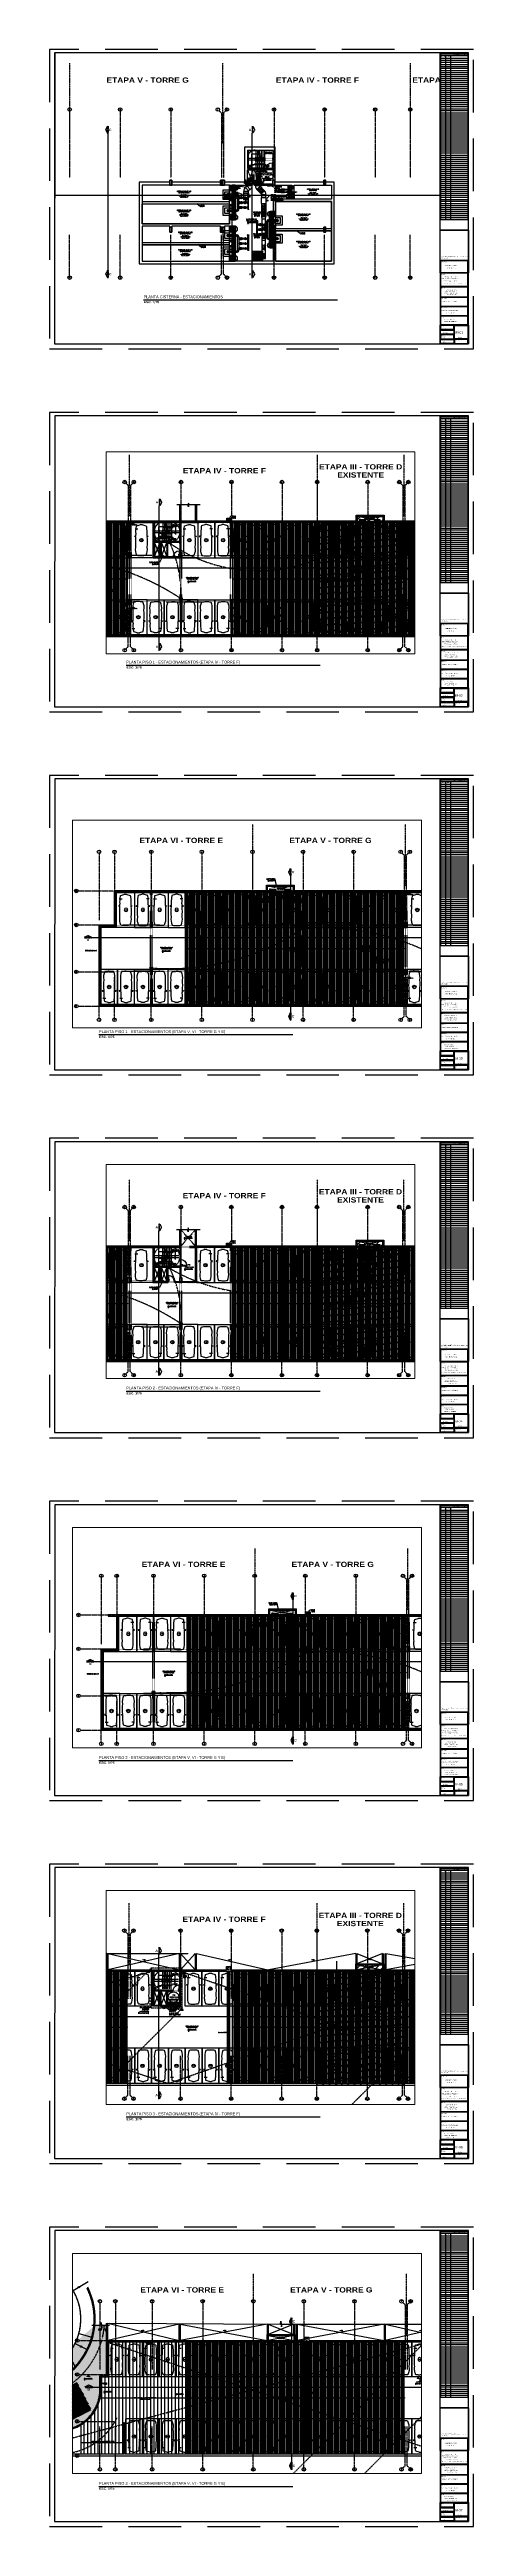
# Paper-space layout 'Laminas Estacionamiento' of a CAD drawing. Extents: x -833 to -28, y -4251 to 462.
# The model-space entities are those that its viewports show. They can reach past a viewport. Long polylines and large blocks are cut down to what shows.
import ezdxf
from ezdxf import colors
from ezdxf.entities.mleader import LeaderData, LeaderLine
from ezdxf.enums import TextEntityAlignment as Align
from ezdxf.math import Vec2, Vec3

# ---------------------------------------------------------------- set-up
doc = ezdxf.new("R2010")
doc.units = 0
doc.header["$LTSCALE"] = 15
doc.set_wipeout_variables(frame=1)
doc.header["$PDMODE"] = 3
for name, pattern in [('CENTER', [2, 1.25, -0.25, 0.25, -0.25]), ('DASHDOT', [1, 0.5, -0.25, 0, -0.25]), ('HIDDEN', [0.375, 0.25, -0.125]), ('HIDDEN2', [0.1875, 0.125, -0.0625]), ('HIDDENX2', [0.75, 0.5, -0.25]), ('PHANTOM', [2.5, 1.25, -0.25, 0.25, -0.25, 0.25, -0.25]), ('PHANTOM2', [1.25, 0.625, -0.125, 0.125, -0.125, 0.125, -0.125]), ('X_Cisterna$0$DASHED2', [0.375, 0.25, -0.125])]:
    doc.linetypes.add(name, pattern=pattern)
doc.layers.get('0').update_dxf_attribs({"color": 250})
doc.layers.get('DEFPOINTS').update_dxf_attribs({"color": 250})
for name, color, linetype in [('0-accesorios', 250, 'Continuous'), ('0-TUBERIAS', 250, 'Continuous'), ('00-GTI-Acoples', 250, 'Continuous'), ('00-W&D-RED DESAGUE', 250, 'Continuous'), ('A-BARANDAS', 250, 'Continuous'), ('A-COTAS INT', 250, 'Continuous'), ('A-EJES', 250, 'PHANTOM'), ('A-ESTRUCTURA-HATCH', 250, 'Continuous'), ('A-ESTRUCTURA-MUROS', 252, 'Continuous'), ('A-ESTRUCTURA-VIGAS', 250, 'HIDDEN2'), ('A-HATCH', 250, 'Continuous'), ('A-LINEAS', 250, 'Continuous'), ('A-MOBILIARIO', 250, 'Continuous'), ('A-MURO BAJO', 250, 'Continuous'), ('A-NIVELES-NPT', 252, 'Continuous'), ('A-NUMERO ESTAC', 250, 'Continuous'), ('A-PROYECCIONES', 250, 'HIDDEN2'), ('A-PUERTAS', 250, 'Continuous'), ('A-SANITARIOS', 250, 'Continuous'), ('A-TEXTO-ACABADO PISO', 250, 'Continuous'), ('A-TEXTO-AMBIENTES', 252, 'Continuous'), ('A-TEXTO-INDICACIONES', 250, 'Continuous'), ('A_20_Barandas', 250, 'Continuous'), ('A_50_CortesElev', 250, 'CENTER'), ('A_50_Proyecciones', 250, 'HIDDEN2'), ('A_50_Simbologia', 250, 'Continuous'), ('ACCESORIOS Y VALVULAS', 250, 'Continuous'), ('Cotas', 250, 'Continuous'), ('DESAGUE', 250, 'Continuous'), ('DLP_MURO BAJO', 250, 'Continuous'), ('EJES', 250, 'CENTER'), ('HATCH', 250, 'Continuous'), ('L-03_EQUIP-ACCES', 160, 'Continuous'), ('L-04_EQ-MED-CONT', 191, 'Continuous'), ('L-06_EQ-FIN-CONT', 141, 'Continuous'), ('L11 Borde Laminas y Ejes', 150, 'Continuous'), ('L12 Texto', 12, 'Continuous'), ('L13 Texto Grande', 150, 'Continuous'), ('L3 Equipos y Ductos', 160, 'Continuous'), ('L4 Linea mediana', 191, 'Continuous'), ('L5 Linea mediana segmentada', 191, 'HIDDEN2'), ('L6 Linea fina', 141, 'Continuous'), ('MURO CF 120', 250, 'Continuous'), ('MURO CF 60', 250, 'Continuous'), ('MURO-BAJO', 250, 'Continuous'), ('VEGETACION', 250, 'Continuous'), ('X_Cisterna$0$01', 250, 'Continuous'), ('X_Cisterna$0$POSTE', 250, 'Continuous'), ('X_Cisterna$0$SA-DOMW-EQPM', 250, 'Continuous'), ('X_Cisterna$0$SA-EL-EX', 250, 'Continuous'), ('X_Cisterna$0$SA-EQUI-CON', 250, 'Continuous'), ('X_TO4$0$A-MURO', 250, 'Continuous')]:
    doc.layers.add(name, color=color, linetype=linetype)
for name, color, linetype, lineweight in [('0-BLOCK-SANIT', 250, 'Continuous', 25), ('00-W&D-block sanit', 250, 'Continuous', 25), ('@Textos diámetros', 250, 'Continuous', 20), ('A-ESTRUCTURA-PLACAS', 252, 'Continuous', 35), ('A-MURO ALTO', 250, 'Continuous', 30), ('A-MUROS', 252, 'Continuous', 30), ('AUDIT_D_230315173324-1', 250, 'Continuous', 30), ('P&R_ACI_LÍNEA CENTRAL', 250, 'PHANTOM', 13), ('Pavco', 250, 'Continuous', 0), ('S-TUB PROY 2', 250, 'Continuous', 9)]:
    doc.layers.add(name, color=color, linetype=linetype, lineweight=lineweight)
doc.layers.add('A-ETAPAS', color=250, linetype='Continuous', lineweight=35, plot=False)
doc.layers.add('Marco', color=250, linetype='Continuous', plot=False)
doc.styles.add('century gothic', font='GOTHIC.TTF')
doc.styles.add('DEPTOS', font='GOTHIC.TTF')
doc.styles.add('FICO', font='bgothl.ttf')
doc.styles.add('general', font='arial.ttf')
doc.styles.add('JNV ING', font='romans.shx', dxfattribs={"width": 0.7, "oblique": 8, "height": 0.15})
doc.styles.add('R160-75', font='', dxfattribs={"height": 0.6})
doc.styles.add('R175-75', font='GOTHIC.TTF', dxfattribs={"height": 0.4})
doc.styles.add('R80', font='romans.shx', dxfattribs={"width": 0.8, "oblique": 15, "height": 0.1})
doc.styles.add('ROMANS', font='romans.shx', dxfattribs={"width": 0.8})
doc.styles.add('TXT_COTAS', font='romans.shx', dxfattribs={"width": 0.8})
doc.styles.add('viñeta_paz', font='GOTHIC.TTF')
doc.styles.get('R160-75').set_extended_font_data('Arial Black', bold=True)
doc.dimstyles.new('JNV ING.', dxfattribs={"dimtxt": 0.15, "dimasz": 0.15, "dimexe": 0.07, "dimexo": 0.07, "dimgap": 0.07, "dimtad": 2, "dimtoh": 1, "dimdec": 0, "dimlfac": 1000, "dimzin": 0, "dimdsep": 46, "dimtxsty": 'JNV ING', "dimcen": 3, "dimdle": 0.05, "dimclrd": 256, "dimclre": 256, "dimclrt": 12, "dimadec": 0, "dimazin": 0, "dimtfac": 1, "dimtdec": 0, "dimtix": 1, "dimtmove": 2, "dimatfit": 3, "dimfxl": 1, "dimtolj": 1, "dimtzin": 0, "dimarcsym": 0})
pattern_1 = [(45, (226392.05209, 8188207.90961), (-0.03535534, 0.03535534), [])]
pattern_2 = [(45, (226441.93555, 8188203.057414), (-0.03535534, 0.03535534), [])]
pattern_3 = [(45, (226398.102755, 8188162.90961), (-0.03535534, 0.03535534), [])]
pattern_4 = [(45, (226441.91055, 8188123.057414), (-0.03535534, 0.03535534), [])]

# ---------------------------------------------------------------- blocks, each defined once
blk = doc.blocks.new('membrete1')
at = {"layer": 'DEFPOINTS', "linetype": 'HIDDENX2'}
blk.add_lwpolyline([(-17.71, 42.72), (-17.71, 0), (42.71, 0), (42.71, 42.72)], close=True, dxfattribs=at)
at = {"layer": 'L3 Equipos y Ductos'}
for p, q in [((37.96, 16.94), (37.98, 42.23)), ((38.06, 18.42), (38.06, 41.86)), ((41.92, 41.86), (38.06, 41.86)), ((41.92, 41.86), (38.06, 41.86)), ((38.06, 41.86), (41.92, 41.86)), ((41.92, 41.42), (38.06, 41.42)), ((41.92, 41.14), (38.06, 41.14)), ((41.92, 40.85), (38.06, 40.85)), ((41.92, 40.56), (38.06, 40.56)), ((41.92, 40.27), (38.06, 40.27)), ((41.92, 39.99), (38.06, 39.99)), ((41.92, 39.7), (38.06, 39.7)), ((41.92, 39.41), (38.06, 39.41)), ((41.92, 39.12), (38.06, 39.12)), ((41.92, 41.86), (41.92, 18.42)), ((41.92, 38.84), (38.06, 38.84)), ((41.92, 38.55), (38.06, 38.55)), ((41.92, 38.26), (38.06, 38.26)), ((41.92, 37.97), (38.06, 37.97)), ((41.92, 37.69), (38.06, 37.69)), ((41.92, 37.4), (38.06, 37.4)), ((41.92, 37.11), (38.06, 37.11)), ((41.92, 36.82), (38.06, 36.82)), ((41.92, 36.54), (38.06, 36.54)), ((41.92, 36.25), (38.06, 36.25)), ((41.92, 35.96), (38.06, 35.96)), ((41.92, 35.67), (38.06, 35.67)), ((41.92, 35.39), (38.06, 35.39)), ((41.92, 35.1), (38.06, 35.1)), ((41.92, 34.81), (38.06, 34.81)), ((41.92, 34.52), (38.06, 34.52)), ((41.92, 34.23), (38.06, 34.23)), ((41.92, 33.95), (38.06, 33.95)), ((41.92, 33.66), (38.06, 33.66)), ((41.92, 33.37), (38.06, 33.37)), ((41.92, 33.08), (38.06, 33.08)), ((41.92, 32.8), (38.06, 32.8)), ((41.92, 32.51), (38.06, 32.51)), ((41.92, 32.22), (38.06, 32.22)), ((41.92, 31.93), (38.06, 31.93)), ((41.92, 31.65), (38.06, 31.65)), ((41.92, 31.36), (38.06, 31.36)), ((41.92, 31.07), (38.06, 31.07)), ((41.92, 30.78), (38.06, 30.78)), ((41.92, 30.5), (38.06, 30.5)), ((41.92, 30.21), (38.06, 30.21)), ((41.92, 29.92), (38.06, 29.92)), ((41.92, 29.63), (38.06, 29.63)), ((41.92, 29.35), (38.06, 29.35)), ((41.92, 29.06), (38.06, 29.06)), ((41.92, 28.77), (38.06, 28.77)), ((41.92, 28.48), (38.06, 28.48)), ((41.92, 28.2), (38.06, 28.2)), ((41.92, 27.91), (38.06, 27.91)), ((41.92, 27.62), (38.06, 27.62)), ((41.92, 27.33), (38.06, 27.33)), ((41.92, 27.05), (38.06, 27.05)), ((41.92, 26.76), (38.06, 26.76)), ((41.92, 26.47), (38.06, 26.47)), ((41.92, 26.18), (38.06, 26.18)), ((41.92, 25.9), (38.06, 25.9)), ((41.92, 25.61), (38.06, 25.61)), ((41.92, 25.32), (38.06, 25.32)), ((41.92, 25.03), (38.06, 25.03)), ((41.92, 24.74), (38.06, 24.74)), ((41.92, 24.46), (38.06, 24.46)), ((41.92, 24.17), (38.06, 24.17)), ((41.92, 23.88), (38.06, 23.88)), ((41.92, 23.59), (38.06, 23.59)), ((41.92, 23.31), (38.06, 23.31)), ((41.92, 23.02), (38.06, 23.02)), ((41.92, 22.73), (38.06, 22.73)), ((41.92, 22.44), (38.06, 22.44)), ((41.92, 22.16), (38.06, 22.16)), ((41.92, 21.87), (38.06, 21.87)), ((41.92, 21.58), (38.06, 21.58)), ((41.92, 21.29), (38.06, 21.29)), ((41.92, 21.01), (38.06, 21.01)), ((41.92, 20.72), (38.06, 20.72)), ((41.92, 20.43), (38.06, 20.43)), ((41.92, 20.14), (38.06, 20.14)), ((41.92, 19.86), (38.06, 19.86)), ((41.92, 19.57), (38.06, 19.57)), ((41.92, 19.28), (38.06, 19.28)), ((41.92, 18.99), (38.06, 18.99)), ((41.92, 18.71), (38.06, 18.71)), ((41.92, 18.42), (38.06, 18.42)), ((41.99, 16.94), (37.96, 16.94)), ((41.99, 3.4), (37.96, 3.4)), ((39.97, 3.4), (41.99, 3.4))]:
    blk.add_line(p, q, dxfattribs=at)
for points in [[(-16.98, 42.23), (-16.99, 0.72), (41.99, 0.72), (42, 42.23)], [(38.06, 42.14), (41.92, 42.14), (41.92, 41.86), (38.06, 41.86)], [(37.96, 16.94), (41.99, 16.94), (41.99, 12.62), (37.96, 12.62)], [(41.99, 10.85), (37.96, 10.85), (37.96, 12.62), (41.99, 12.62)], [(41.99, 12.62), (37.96, 12.62), (37.96, 10.85), (41.99, 10.85)], [(37.96, 8.87), (41.99, 8.87), (41.99, 10.85), (37.96, 10.85)], [(41.93, 12.57), (38.02, 12.57), (38.02, 10.9), (41.93, 10.9)], [(38.02, 8.93), (41.93, 8.93), (41.93, 10.79), (38.02, 10.79)], [(37.96, 7.37), (41.99, 7.37), (41.99, 8.87), (37.96, 8.87)], [(37.96, 6.05), (41.99, 6.05), (41.99, 7.37), (37.96, 7.37)], [(38.02, 7.43), (41.93, 7.43), (41.93, 8.81), (38.02, 8.81)], [(38.02, 6.11), (41.93, 6.11), (41.93, 7.31), (38.02, 7.31)], [(37.96, 4.73), (41.99, 4.73), (41.99, 6.05), (37.96, 6.05)], [(37.96, 3.4), (41.99, 3.4), (41.99, 4.73), (37.96, 4.73)], [(38.02, 4.78), (41.93, 4.78), (41.93, 5.99), (38.02, 5.99)], [(38.02, 3.46), (41.93, 3.46), (41.93, 4.67), (38.02, 4.67)], [(39.92, 3.34), (38.02, 3.34), (38.02, 2.79), (39.92, 2.79)], [(38.02, 2.67), (39.92, 2.67), (39.92, 2.12), (38.02, 2.12)], [(39.92, 2), (38.02, 2), (38.02, 1.45), (39.92, 1.45)], [(38.02, 1.33), (39.92, 1.33), (39.92, 0.78), (38.02, 0.78)], [(40.03, 3.34), (41.93, 3.34), (41.93, 1.45), (40.03, 1.45)]]:
    blk.add_lwpolyline(points, close=True, dxfattribs=at)
for points in [[(38.75, 41.86), (38.75, 18.42)], [(39.44, 41.86), (39.44, 18.42)], [(37.96, 16.65), (37.96, 16.94)], [(41.99, 3.4), (41.99, 0.72), (37.96, 0.72), (37.96, 3.4)], [(39.97, 2.73), (37.96, 2.73)], [(39.97, 2.73), (37.96, 2.73)], [(39.97, 2.06), (37.96, 2.06)], [(39.97, 2.06), (37.96, 2.06)], [(41.99, 1.39), (37.96, 1.39)], [(39.97, 0.72), (39.97, 3.4)], [(41.93, 1.33), (40.03, 1.33), (40.03, 0.78), (41.93, 0.78), (41.93, 1.33)]]:
    blk.add_lwpolyline(points, dxfattribs=at)
at = {"layer": 'L3 Equipos y Ductos', "style": 'viñeta_paz'}
for s, height, p in [('PROPIETARIO', 0.0805, (38.14, 12.35)), ('PROYECTO', 0.0805, (38.14, 10.59)), ('(DECRETO N°010-2018/DS N°012-2019/DS N°002-2020/VIV.INTERES SOCIAL) ', 0.0785, (38.05, 9.25)), ('DIRECCIÓN', 0.0805, (38.14, 8.65)), ('ESPECIALIDAD', 0.0805, (38.14, 7.13)), ('PROYECTISTA', 0.0805, (38.14, 5.81)), ('PLANO', 0.0805, (38.14, 4.49)), ('APROBADO', 0.0805, (38.11, 2.55)), ('DIBUJO', 0.0805, (38.11, 3.22)), ('FECHA:', 0.0805, (38.11, 1.87)), ('ESCALA:', 0.0805, (38.11, 1.21)), ('LÁMINA', 0.0805, (40.13, 3.22)), ('REVISION N%%D:', 0.0805, (40.16, 1.21))]:
    blk.add_text(s, height=height, rotation=0, dxfattribs=at).set_placement(p)
at = {"layer": 'L3 Equipos y Ductos', "style": 'FICO'}
for s, height, p in [('VISTA NEVADO S.A.C.', 0.1197, (38.63, 11.48)), ('DESARROLLADORA', 0.1197, (38.76, 11.83)), ('CONJUNTO RESIDENCIAL "EL ROSARIO"', 0.0919, (38.04, 9.99)), ('LICENCIA N° 509-2023-MDCC-GDUC:', 0.0919, (38.2, 9.76)), ('MODIFICACIÓN DE PROYECTO', 0.0919, (38.55, 10.2)), ('PAGO CHALLAPALCA FUNDO', 0.0919, (38.6, 8.37)), ('DISTRITO CERRO COLORADO', 0.0919, (38.62, 7.93)), ('LA MANRIQUE, MZ A LOTE 1', 0.0919, (38.64, 8.16)), ('AMPLIACIÓN TORRES E-F-G', 0.0919, (38.69, 9.55)), ('AREQUIPA, AREQUIPA', 0.0919, (38.93, 7.72)), ('INSTALACIONES MECÁNICAS', 0.1197, (38.12, 6.68)), ('NICOLÁS A. VARGAS CORTÉZ', 0.1197, (38.12, 5.42)), ('C.I.P N° 117190', 0.1197, (38.85, 5.07)), ('ABRIL 2025', 0.0841, (38.1, 1.64)), ('1/75', 0.12, (38.41, 0.9)), ('N.A.V.C.', 0.12, (38.47, 2.24)), (' -', 0.12, (38.69, 2.91)), ('DE 29', 0.12, (40.56, 1.57))]:
    blk.add_text(s, height=height, dxfattribs=at).set_placement(p)
at = {"layer": 'L3 Equipos y Ductos'}
for s, insert, char_height, width, attachment_point, style in [('REVISION', (38.09, 41.7), 0.107, 1.852, 4, 'century gothic'), ('FECHA', (38.84, 41.7), 0.107, 1.852, 4, 'century gothic'), ('OBSERVACIONES', (40.87, 42.01), 0.1719, 3.8651, 5, 'DEPTOS')]:
    blk.add_mtext(s, dxfattribs=dict(at, insert=insert, char_height=char_height, width=width, attachment_point=attachment_point, style=style))
at = {"layer": 'L3 Equipos y Ductos', "insert": (38.07, 13.25), "char_height": 0.0549, "attachment_point": 1, "style": 'FICO'}
blk.add_mtext_dynamic_manual_height_columns('Direccion: Pje. Jose Sanchez lagomarcino 1745 - Lima - Peru.\\PTelefonos: (+511)4255896 - (+511)4255600 Moviles principales: 981413553 - 953109746 998380477 - 998357461\\PPagina Web:www.grupo3s.pe\\PEmail: proyectos@grupo3s.pe', width=3.8692, gutter_width=0.762, heights=[0], dxfattribs=at)
blk = doc.blocks.new('*U82')
at = {"ltscale": 0.5}
blk.add_line((2.15, 4.1), (1.74, 4.1), dxfattribs=at)
blk.add_lwpolyline([(0, 0), (2.5, 0), (2.5, 5), (0, 5)], close=True, dxfattribs=at)
blk.add_lwpolyline([(2.04, 3.03), (2.22, 3.02), (2.24, 3.03), (2.19, 3.09), (2.03, 3.11, 0.005253), (2.01, 3.4, 0.053235), (1.97, 4.3), (1.96, 4.42), (1.94, 4.53), (1.94, 4.53, 0.218656), (1.92, 4.55), (1.46, 4.68), (1.45, 4.71, 0.091554), (1.25, 4.73, 0.09162), (1.05, 4.71), (1.04, 4.68), (0.58, 4.55, 0.218656), (0.56, 4.54), (0.56, 4.53), (0.54, 4.43), (0.53, 4.3, 0.053235), (0.49, 3.4, 0.005253), (0.47, 3.12), (0.31, 3.09), (0.26, 3.03), (0.28, 3.02), (0.46, 3.03, 0.028265), (0.46, 1.48, 0.139924), (0.6, 0.32, 0.272148), (0.63, 0.31, 0.035353), (1.25, 0.27, 0.045639), (1.87, 0.3, 0.272148), (1.89, 0.32, 0.139889), (2.04, 1.47, 0.028265)], format="xyb", close=True, dxfattribs=at)
blk = doc.blocks.new('*U83')
at = {"ltscale": 0.5}
blk.add_line((2.21, 4.1), (1.8, 4.1), dxfattribs=at)
blk.add_lwpolyline([(0, 0), (2.63, 0), (2.63, 5), (0, 5)], close=True, dxfattribs=at)
blk.add_lwpolyline([(2.1, 3.03), (2.29, 3.02), (2.3, 3.03), (2.25, 3.09), (2.09, 3.11, 0.005253), (2.07, 3.4, 0.053235), (2.04, 4.3), (2.02, 4.42), (2, 4.53), (2, 4.53, 0.218656), (1.98, 4.55), (1.52, 4.68), (1.51, 4.71, 0.091554), (1.31, 4.73, 0.09162), (1.11, 4.71), (1.11, 4.68), (0.65, 4.55, 0.218656), (0.63, 4.54), (0.62, 4.53), (0.6, 4.43), (0.59, 4.3, 0.053235), (0.55, 3.4, 0.005253), (0.53, 3.12), (0.38, 3.09), (0.32, 3.03), (0.34, 3.02), (0.52, 3.03, 0.028265), (0.52, 1.48, 0.139924), (0.67, 0.32, 0.272148), (0.69, 0.31, 0.035353), (1.31, 0.27, 0.045639), (1.93, 0.3, 0.272148), (1.96, 0.32, 0.139889), (2.1, 1.47, 0.028265)], format="xyb", close=True, dxfattribs=at)
blk = doc.blocks.new('*U78')
at = {"ltscale": 0.5}
blk.add_line((2.1, 4.1), (1.69, 4.1), dxfattribs=at)
blk.add_lwpolyline([(0, 0), (2.4, 0), (2.4, 5), (0, 5)], close=True, dxfattribs=at)
blk.add_lwpolyline([(1.99, 3.03), (2.17, 3.02), (2.19, 3.03), (2.14, 3.09), (1.98, 3.11, 0.005253), (1.96, 3.4, 0.053235), (1.92, 4.3), (1.91, 4.42), (1.89, 4.53), (1.89, 4.53, 0.218656), (1.87, 4.55), (1.41, 4.68), (1.4, 4.71, 0.091554), (1.2, 4.73, 0.09162), (1, 4.71), (0.99, 4.68), (0.53, 4.55, 0.218656), (0.51, 4.54), (0.51, 4.53), (0.49, 4.43), (0.48, 4.3, 0.053235), (0.44, 3.4, 0.005253), (0.42, 3.12), (0.26, 3.09), (0.21, 3.03), (0.23, 3.02), (0.41, 3.03, 0.028265), (0.41, 1.48, 0.139924), (0.55, 0.32, 0.272148), (0.58, 0.31, 0.035353), (1.2, 0.27, 0.045639), (1.82, 0.3, 0.272148), (1.84, 0.32, 0.139889), (1.99, 1.47, 0.028265)], format="xyb", close=True, dxfattribs=at)
blk = doc.blocks.new('*U79')
at = {"ltscale": 0.5}
blk.add_line((2.1, 4.1), (1.69, 4.1), dxfattribs=at)
blk.add_lwpolyline([(0, 0), (2.41, 0), (2.41, 5), (0, 5)], close=True, dxfattribs=at)
blk.add_lwpolyline([(1.99, 3.03), (2.18, 3.02), (2.19, 3.03), (2.14, 3.09), (1.98, 3.11, 0.005253), (1.96, 3.4, 0.053235), (1.93, 4.3), (1.91, 4.42), (1.89, 4.53), (1.89, 4.53, 0.218656), (1.87, 4.55), (1.41, 4.68), (1.4, 4.71, 0.091554), (1.2, 4.73, 0.09162), (1, 4.71), (1, 4.68), (0.54, 4.55, 0.218656), (0.52, 4.54), (0.51, 4.53), (0.49, 4.43), (0.48, 4.3, 0.053235), (0.44, 3.4, 0.005253), (0.42, 3.12), (0.27, 3.09), (0.21, 3.03), (0.23, 3.02), (0.41, 3.03, 0.028265), (0.41, 1.48, 0.139924), (0.56, 0.32, 0.272148), (0.58, 0.31, 0.035353), (1.2, 0.27, 0.045639), (1.82, 0.3, 0.272148), (1.85, 0.32, 0.139889), (1.99, 1.47, 0.028265)], format="xyb", close=True, dxfattribs=at)
blk = doc.blocks.new('*U80')
at = {"ltscale": 0.5}
blk.add_line((2.15, 4.1), (1.74, 4.1), dxfattribs=at)
blk.add_lwpolyline([(0, 0), (2.5, 0), (2.5, 5), (0, 5)], close=True, dxfattribs=at)
blk.add_lwpolyline([(2.04, 3.03), (2.22, 3.02), (2.24, 3.03), (2.19, 3.09), (2.03, 3.11, 0.005253), (2.01, 3.4, 0.053235), (1.97, 4.3), (1.96, 4.42), (1.94, 4.53), (1.94, 4.53, 0.218656), (1.92, 4.55), (1.46, 4.68), (1.45, 4.71, 0.091554), (1.25, 4.73, 0.09162), (1.05, 4.71), (1.04, 4.68), (0.58, 4.55, 0.218656), (0.56, 4.54), (0.56, 4.53), (0.54, 4.43), (0.53, 4.3, 0.053235), (0.49, 3.4, 0.005253), (0.47, 3.12), (0.31, 3.09), (0.26, 3.03), (0.28, 3.02), (0.46, 3.03, 0.028265), (0.46, 1.48, 0.139924), (0.6, 0.32, 0.272148), (0.63, 0.31, 0.035353), (1.25, 0.27, 0.045639), (1.87, 0.3, 0.272148), (1.89, 0.32, 0.139889), (2.04, 1.47, 0.028265)], format="xyb", close=True, dxfattribs=at)
blk = doc.blocks.new('*U91')
at = {"ltscale": 0.5}
blk.add_line((2.16, 4.1), (1.75, 4.1), dxfattribs=at)
blk.add_lwpolyline([(0, 0), (2.53, 0), (2.53, 5), (0, 5)], close=True, dxfattribs=at)
blk.add_lwpolyline([(2.05, 3.03), (2.24, 3.02), (2.25, 3.03), (2.2, 3.09), (2.05, 3.11, 0.005253), (2.03, 3.4, 0.053235), (1.99, 4.3), (1.97, 4.42), (1.96, 4.53), (1.95, 4.53, 0.218656), (1.93, 4.55), (1.47, 4.68), (1.47, 4.71, 0.091554), (1.27, 4.73, 0.09162), (1.06, 4.71), (1.06, 4.68), (0.6, 4.55, 0.218656), (0.58, 4.54), (0.57, 4.53), (0.56, 4.43), (0.54, 4.3, 0.053235), (0.5, 3.4, 0.005253), (0.48, 3.12), (0.33, 3.09), (0.28, 3.03), (0.29, 3.02), (0.48, 3.03, 0.028265), (0.47, 1.48, 0.139924), (0.62, 0.32, 0.272148), (0.64, 0.31, 0.035353), (1.27, 0.27, 0.045639), (1.88, 0.3, 0.272148), (1.91, 0.32, 0.139889), (2.06, 1.47, 0.028265)], format="xyb", close=True, dxfattribs=at)
blk = doc.blocks.new('*U104')
at = {"ltscale": 0.5}
blk.add_line((2.16, 4.1), (1.75, 4.1), dxfattribs=at)
blk.add_lwpolyline([(0, 0), (2.53, 0), (2.53, 5), (0, 5)], close=True, dxfattribs=at)
blk.add_lwpolyline([(2.05, 3.03), (2.24, 3.02), (2.25, 3.03), (2.2, 3.09), (2.05, 3.11, 0.005253), (2.03, 3.4, 0.053235), (1.99, 4.3), (1.97, 4.42), (1.96, 4.53), (1.95, 4.53, 0.218656), (1.93, 4.55), (1.47, 4.68), (1.47, 4.71, 0.091554), (1.26, 4.73, 0.09162), (1.06, 4.71), (1.06, 4.68), (0.6, 4.55, 0.218656), (0.58, 4.54), (0.57, 4.53), (0.56, 4.43), (0.54, 4.3, 0.053235), (0.5, 3.4, 0.005253), (0.48, 3.12), (0.33, 3.09), (0.28, 3.03), (0.29, 3.02), (0.48, 3.03, 0.028265), (0.47, 1.48, 0.139924), (0.62, 0.32, 0.272148), (0.64, 0.31, 0.035353), (1.26, 0.27, 0.045639), (1.88, 0.3, 0.272148), (1.91, 0.32, 0.139889), (2.06, 1.47, 0.028265)], format="xyb", close=True, dxfattribs=at)
blk = doc.blocks.new('*U85')
at = {"ltscale": 0.5}
blk.add_line((2.1, 4.1), (1.69, 4.1), dxfattribs=at)
blk.add_lwpolyline([(0, 0), (2.41, 0), (2.41, 5), (0, 5)], close=True, dxfattribs=at)
blk.add_lwpolyline([(1.99, 3.03), (2.18, 3.02), (2.19, 3.03), (2.14, 3.09), (1.98, 3.11, 0.005253), (1.96, 3.4, 0.053235), (1.93, 4.3), (1.91, 4.42), (1.89, 4.53), (1.89, 4.53, 0.218656), (1.87, 4.55), (1.41, 4.68), (1.4, 4.71, 0.091554), (1.2, 4.73, 0.09162), (1, 4.71), (1, 4.68), (0.54, 4.55, 0.218656), (0.52, 4.54), (0.51, 4.53), (0.49, 4.43), (0.48, 4.3, 0.053235), (0.44, 3.4, 0.005253), (0.42, 3.12), (0.27, 3.09), (0.21, 3.03), (0.23, 3.02), (0.41, 3.03, 0.028265), (0.41, 1.48, 0.139924), (0.56, 0.32, 0.272148), (0.58, 0.31, 0.035353), (1.2, 0.27, 0.045639), (1.82, 0.3, 0.272148), (1.85, 0.32, 0.139889), (1.99, 1.47, 0.028265)], format="xyb", close=True, dxfattribs=at)
blk = doc.blocks.new('*U88')
at = {"ltscale": 0.5}
blk.add_line((2.21, 4.1), (1.8, 4.1), dxfattribs=at)
blk.add_lwpolyline([(0, 0), (2.62, 0), (2.62, 5), (0, 5)], close=True, dxfattribs=at)
blk.add_lwpolyline([(2.1, 3.03), (2.29, 3.02), (2.3, 3.03), (2.25, 3.09), (2.09, 3.11, 0.005253), (2.07, 3.4, 0.053235), (2.04, 4.3), (2.02, 4.42), (2, 4.53), (2, 4.53, 0.218656), (1.98, 4.55), (1.52, 4.68), (1.51, 4.71, 0.091554), (1.31, 4.73, 0.09162), (1.11, 4.71), (1.11, 4.68), (0.65, 4.55, 0.218656), (0.63, 4.54), (0.62, 4.53), (0.6, 4.43), (0.59, 4.3, 0.053235), (0.55, 3.4, 0.005253), (0.53, 3.12), (0.38, 3.09), (0.32, 3.03), (0.34, 3.02), (0.52, 3.03, 0.028265), (0.52, 1.48, 0.139924), (0.67, 0.32, 0.272148), (0.69, 0.31, 0.035353), (1.31, 0.27, 0.045639), (1.93, 0.3, 0.272148), (1.96, 0.32, 0.139889), (2.1, 1.47, 0.028265)], format="xyb", close=True, dxfattribs=at)
blk = doc.blocks.new('*U103')
at = {"ltscale": 0.5}
blk.add_line((2.1, 4.1), (1.69, 4.1), dxfattribs=at)
blk.add_lwpolyline([(0, 0), (2.41, 0), (2.41, 5), (0, 5)], close=True, dxfattribs=at)
blk.add_lwpolyline([(1.99, 3.03), (2.18, 3.02), (2.19, 3.03), (2.14, 3.09), (1.98, 3.11, 0.005253), (1.96, 3.4, 0.053235), (1.93, 4.3), (1.91, 4.42), (1.89, 4.53), (1.89, 4.53, 0.218656), (1.87, 4.55), (1.41, 4.68), (1.4, 4.71, 0.091554), (1.2, 4.73, 0.09162), (1, 4.71), (1, 4.68), (0.54, 4.55, 0.218656), (0.52, 4.54), (0.51, 4.53), (0.49, 4.43), (0.48, 4.3, 0.053235), (0.44, 3.4, 0.005253), (0.42, 3.12), (0.27, 3.09), (0.21, 3.03), (0.23, 3.02), (0.41, 3.03, 0.028265), (0.41, 1.48, 0.139924), (0.56, 0.32, 0.272148), (0.58, 0.31, 0.035353), (1.2, 0.27, 0.045639), (1.82, 0.3, 0.272148), (1.85, 0.32, 0.139889), (1.99, 1.47, 0.028265)], format="xyb", close=True, dxfattribs=at)
blk = doc.blocks.new('*U89')
at = {"ltscale": 0.5}
blk.add_line((2.59, 4.1), (2.18, 4.1), dxfattribs=at)
blk.add_lwpolyline([(0, 0), (3.38, 0), (3.38, 5), (0, 5)], close=True, dxfattribs=at)
blk.add_lwpolyline([(2.48, 3.03), (2.67, 3.02), (2.68, 3.03), (2.63, 3.09), (2.47, 3.11, 0.005253), (2.45, 3.4, 0.053235), (2.42, 4.3), (2.4, 4.42), (2.38, 4.53), (2.38, 4.53, 0.218656), (2.36, 4.55), (1.9, 4.68), (1.89, 4.71, 0.091554), (1.69, 4.73, 0.09162), (1.49, 4.71), (1.49, 4.68), (1.03, 4.55, 0.218656), (1.01, 4.54), (1, 4.53), (0.98, 4.43), (0.97, 4.3, 0.053235), (0.93, 3.4, 0.005253), (0.91, 3.12), (0.76, 3.09), (0.7, 3.03), (0.72, 3.02), (0.9, 3.03, 0.028265), (0.9, 1.48, 0.139924), (1.05, 0.32, 0.272148), (1.07, 0.31, 0.035353), (1.69, 0.27, 0.045639), (2.31, 0.3, 0.272148), (2.34, 0.32, 0.139889), (2.48, 1.47, 0.028265)], format="xyb", close=True, dxfattribs=at)
blk = doc.blocks.new('*U90')
at = {"ltscale": 0.5}
blk.add_line((2.16, 4.1), (1.75, 4.1), dxfattribs=at)
blk.add_lwpolyline([(0, 0), (2.53, 0), (2.53, 5), (0, 5)], close=True, dxfattribs=at)
blk.add_lwpolyline([(2.05, 3.03), (2.24, 3.02), (2.25, 3.03), (2.2, 3.09), (2.05, 3.11, 0.005253), (2.03, 3.4, 0.053235), (1.99, 4.3), (1.97, 4.42), (1.96, 4.53), (1.95, 4.53, 0.218656), (1.93, 4.55), (1.47, 4.68), (1.47, 4.71, 0.091554), (1.26, 4.73, 0.09162), (1.06, 4.71), (1.06, 4.68), (0.6, 4.55, 0.218656), (0.58, 4.54), (0.57, 4.53), (0.56, 4.43), (0.54, 4.3, 0.053235), (0.5, 3.4, 0.005253), (0.48, 3.12), (0.33, 3.09), (0.28, 3.03), (0.29, 3.02), (0.48, 3.03, 0.028265), (0.47, 1.48, 0.139924), (0.62, 0.32, 0.272148), (0.64, 0.31, 0.035353), (1.26, 0.27, 0.045639), (1.88, 0.3, 0.272148), (1.91, 0.32, 0.139889), (2.06, 1.47, 0.028265)], format="xyb", close=True, dxfattribs=at)
blk = doc.blocks.new('*U99')
at = {"ltscale": 0.5}
blk.add_line((2.1, 4.1), (1.69, 4.1), dxfattribs=at)
blk.add_lwpolyline([(0, 0), (2.4, 0), (2.4, 5), (0, 5)], close=True, dxfattribs=at)
blk.add_lwpolyline([(1.99, 3.03), (2.17, 3.02), (2.19, 3.03), (2.14, 3.09), (1.98, 3.11, 0.005253), (1.96, 3.4, 0.053235), (1.92, 4.3), (1.91, 4.42), (1.89, 4.53), (1.89, 4.53, 0.218656), (1.87, 4.55), (1.41, 4.68), (1.4, 4.71, 0.091554), (1.2, 4.73, 0.09162), (1, 4.71), (0.99, 4.68), (0.53, 4.55, 0.218656), (0.51, 4.54), (0.51, 4.53), (0.49, 4.43), (0.48, 4.3, 0.053235), (0.44, 3.4, 0.005253), (0.42, 3.12), (0.26, 3.09), (0.21, 3.03), (0.23, 3.02), (0.41, 3.03, 0.028265), (0.41, 1.48, 0.139924), (0.55, 0.32, 0.272148), (0.58, 0.31, 0.035353), (1.2, 0.27, 0.045639), (1.82, 0.3, 0.272148), (1.84, 0.32, 0.139889), (1.99, 1.47, 0.028265)], format="xyb", close=True, dxfattribs=at)
blk = doc.blocks.new('*U100')
at = {"ltscale": 0.5}
blk.add_line((2.1, 4.1), (1.69, 4.1), dxfattribs=at)
blk.add_lwpolyline([(0, 0), (2.41, 0), (2.41, 5), (0, 5)], close=True, dxfattribs=at)
blk.add_lwpolyline([(1.99, 3.03), (2.18, 3.02), (2.19, 3.03), (2.14, 3.09), (1.98, 3.11, 0.005253), (1.96, 3.4, 0.053235), (1.93, 4.3), (1.91, 4.42), (1.89, 4.53), (1.89, 4.53, 0.218656), (1.87, 4.55), (1.41, 4.68), (1.4, 4.71, 0.091554), (1.2, 4.73, 0.09162), (1, 4.71), (1, 4.68), (0.54, 4.55, 0.218656), (0.52, 4.54), (0.51, 4.53), (0.49, 4.43), (0.48, 4.3, 0.053235), (0.44, 3.4, 0.005253), (0.42, 3.12), (0.27, 3.09), (0.21, 3.03), (0.23, 3.02), (0.41, 3.03, 0.028265), (0.41, 1.48, 0.139924), (0.56, 0.32, 0.272148), (0.58, 0.31, 0.035353), (1.2, 0.27, 0.045639), (1.82, 0.3, 0.272148), (1.85, 0.32, 0.139889), (1.99, 1.47, 0.028265)], format="xyb", close=True, dxfattribs=at)
blk = doc.blocks.new('*U97')
at = {"ltscale": 0.5}
blk.add_line((2.1, 4.1), (1.69, 4.1), dxfattribs=at)
blk.add_lwpolyline([(0, 0), (2.41, 0), (2.41, 5), (0, 5)], close=True, dxfattribs=at)
blk.add_lwpolyline([(1.99, 3.03), (2.18, 3.02), (2.19, 3.03), (2.14, 3.09), (1.98, 3.11, 0.005253), (1.96, 3.4, 0.053235), (1.93, 4.3), (1.91, 4.42), (1.89, 4.53), (1.89, 4.53, 0.218656), (1.87, 4.55), (1.41, 4.68), (1.4, 4.71, 0.091554), (1.2, 4.73, 0.09162), (1, 4.71), (1, 4.68), (0.54, 4.55, 0.218656), (0.52, 4.54), (0.51, 4.53), (0.49, 4.43), (0.48, 4.3, 0.053235), (0.44, 3.4, 0.005253), (0.42, 3.12), (0.27, 3.09), (0.21, 3.03), (0.23, 3.02), (0.41, 3.03, 0.028265), (0.41, 1.48, 0.139924), (0.56, 0.32, 0.272148), (0.58, 0.31, 0.035353), (1.2, 0.27, 0.045639), (1.82, 0.3, 0.272148), (1.85, 0.32, 0.139889), (1.99, 1.47, 0.028265)], format="xyb", close=True, dxfattribs=at)
blk = doc.blocks.new('*U98')
at = {"ltscale": 0.5}
blk.add_line((2.1, 4.1), (1.69, 4.1), dxfattribs=at)
blk.add_lwpolyline([(0, 0), (2.4, 0), (2.4, 5), (0, 5)], close=True, dxfattribs=at)
blk.add_lwpolyline([(1.99, 3.03), (2.18, 3.02), (2.19, 3.03), (2.14, 3.09), (1.98, 3.11, 0.005253), (1.96, 3.4, 0.053235), (1.93, 4.3), (1.91, 4.42), (1.89, 4.53), (1.89, 4.53, 0.218656), (1.87, 4.55), (1.41, 4.68), (1.4, 4.71, 0.091554), (1.2, 4.73, 0.09162), (1, 4.71), (1, 4.68), (0.54, 4.55, 0.218656), (0.52, 4.54), (0.51, 4.53), (0.49, 4.43), (0.48, 4.3, 0.053235), (0.44, 3.4, 0.005253), (0.42, 3.12), (0.27, 3.09), (0.21, 3.03), (0.23, 3.02), (0.41, 3.03, 0.028265), (0.41, 1.48, 0.139924), (0.56, 0.32, 0.272148), (0.58, 0.31, 0.035353), (1.2, 0.27, 0.045639), (1.82, 0.3, 0.272148), (1.85, 0.32, 0.139889), (1.99, 1.47, 0.028265)], format="xyb", close=True, dxfattribs=at)
blk = doc.blocks.new('*U94')
at = {"ltscale": 0.5}
blk.add_line((2.2, 4.1), (1.78, 4.1), dxfattribs=at)
blk.add_lwpolyline([(0, 0), (2.6, 0), (2.6, 5), (0, 5)], close=True, dxfattribs=at)
blk.add_lwpolyline([(2.09, 3.03), (2.27, 3.02), (2.29, 3.03), (2.23, 3.09), (2.08, 3.11, 0.005253), (2.06, 3.4, 0.053235), (2.02, 4.3), (2.01, 4.42), (1.99, 4.53), (1.98, 4.53, 0.218656), (1.96, 4.55), (1.5, 4.68), (1.5, 4.71, 0.091554), (1.3, 4.73, 0.09162), (1.1, 4.71), (1.09, 4.68), (0.63, 4.55, 0.218656), (0.61, 4.54), (0.61, 4.53), (0.59, 4.43), (0.57, 4.3, 0.053235), (0.54, 3.4, 0.005253), (0.52, 3.12), (0.36, 3.09), (0.31, 3.03), (0.32, 3.02), (0.51, 3.03, 0.028265), (0.51, 1.48, 0.139924), (0.65, 0.32, 0.272148), (0.68, 0.31, 0.035353), (1.3, 0.27, 0.045639), (1.92, 0.3, 0.272148), (1.94, 0.32, 0.139889), (2.09, 1.47, 0.028265)], format="xyb", close=True, dxfattribs=at)
blk = doc.blocks.new('EST P1')
at = {"layer": 'A-ESTRUCTURA-HATCH'}
h = blk.add_hatch(dxfattribs=at)
h.set_pattern_fill('ANSI31', color=256, scale=0.02)
h.set_pattern_definition([(45, (-226392.07709, -8188203.05961), (-0.04490128060535, 0.04490128060535), [])])
h.paths.add_polyline_path([(-3.61, 5.05), (-3.61, 4.85), (-44.79, 4.85), (-44.79, -0.15), (-46.99, -0.15), (-46.99, -11.15), (-3.61, -11.15), (-3.61, -11.4), (-47.24, -11.4), (-47.24, 0.15), (-45.04, 0.15), (-45.04, 5.05)])
h.paths.add_polyline_path([(5.88, 4.85), (5.88, 5.05), (35.53, 5.05), (35.53, 4.85)])
h.paths.add_polyline_path([(47.92, 5.05), (35.58, 5.05), (35.58, 4.85), (47.92, 4.85)])
h.paths.add_polyline_path([(51.87, 4.85), (53.38, 4.85), (53.38, 5.05), (51.87, 5.05)])
edge = h.paths.add_edge_path()
edge.add_arc((63.3, -0.15), 9.7, 360, 540)
edge.add_line((53.6, -0.15), (53.8, -0.15))
edge.add_arc((63.3, -0.15), 9.5, 0.9047, 180, ccw=False)
edge.add_line((72.8, 0), (70.35, 0))
edge.add_line((70.35, 0), (70.35, -0.15))
edge.add_line((70.35, -0.15), (73, -0.15))
edge = h.paths.add_edge_path(flags=0)
edge.add_arc((63.3, -0.15), 3.3, 0.0009, 49.9947)
edge.add_line((65.42, 2.38), (65.42, -0.15))
edge.add_line((65.42, -0.15), (65.27, -0.15))
edge.add_line((65.27, -0.15), (65.27, 2.5))
edge.add_arc((63.3, -0.15), 3.3, 53.3166, 180)
edge.add_line((60, -0.15), (59.8, -0.15))
edge.add_arc((63.3, -0.15), 3.5, 2.4574, 179.9999, ccw=False)
edge.add_line((66.8, 0), (69.45, 0))
edge.add_line((69.45, 0), (69.45, -0.15))
edge.add_line((69.45, -0.15), (66.6, -0.15))
h.paths.add_polyline_path([(-3.56, -11.15), (35.53, -11.15), (35.53, -11.4), (-3.56, -11.4)])
h.paths.add_polyline_path([(35.58, -11.15), (71.88, -11.15), (71.88, -11.4), (35.58, -11.4)])
h = blk.add_hatch(color=256, dxfattribs=at)
h.dxf.hatch_style = 1
h.paths.add_polyline_path([(51.87, 5.05), (47.92, 5.05), (47.92, -0.15), (50.25, -0.15), (50.25, 0), (48.07, 0), (48.07, 2.05), (51.87, 2.05), (51.87, 2.2), (48.07, 2.2), (48.07, 4.85), (51.72, 4.85), (51.72, 3.2), (51.87, 3.2)])
h.paths.add_polyline_path([(1.92, -0.15), (-0.18, -0.15), (-0.18, 4.85), (-3.56, 4.85), (-3.56, 5.05), (3.77, 5.05), (3.77, 1.9), (3.62, 1.9), (3.62, 4.85), (-0.02, 4.85), (-0.02, 2.2), (1.92, 2.2), (1.92, 2.05), (-0.02, 2.05), (-0.02, 0), (1.92, 0)])
h.paths.add_polyline_path([(71.63, -6.15), (71.88, -6.15), (71.88, -6.85), (71.63, -6.85)])
h.paths.add_polyline_path([(64.42, -6.15), (64.67, -6.15), (64.67, -6.85), (64.42, -6.85)])
h.paths.add_polyline_path([(57.21, -6.15), (57.46, -6.15), (57.46, -6.85), (57.21, -6.85)])
h.paths.add_polyline_path([(50, -6.15), (50.25, -6.15), (50.25, -6.85), (50, -6.85)])
h.paths.add_polyline_path([(42.79, -6.15), (43.04, -6.15), (43.04, -6.85), (42.79, -6.85)])
h.paths.add_polyline_path([(42.79, 0.55), (43.04, 0.55), (43.04, -0.15), (42.79, -0.15)])
h.paths.add_polyline_path([(35.58, -6.15), (35.83, -6.15), (35.83, -6.85), (35.58, -6.85)])
h.paths.add_polyline_path([(35.58, 0.55), (35.83, 0.55), (35.83, -0.15), (35.58, -0.15)])
h.paths.add_polyline_path([(35.28, -6.15), (35.53, -6.15), (35.53, -6.85), (35.28, -6.85)])
h.paths.add_polyline_path([(35.28, 0.55), (35.53, 0.55), (35.53, -0.15), (35.28, -0.15)])
h.paths.add_polyline_path([(30.28, -6.15), (30.53, -6.15), (30.53, -6.85), (30.28, -6.85)])
h.paths.add_polyline_path([(30.28, 0.55), (30.53, 0.55), (30.53, -0.15), (30.28, -0.15)])
h.paths.add_polyline_path([(23.07, -6.15), (23.32, -6.15), (23.32, -6.85), (23.07, -6.85)])
h.paths.add_polyline_path([(23.07, 0.55), (23.32, 0.55), (23.32, -0.15), (23.07, -0.15)])
h.paths.add_polyline_path([(18.07, -6.15), (18.32, -6.15), (18.32, -6.85), (18.07, -6.85)])
h.paths.add_polyline_path([(18.07, 0.55), (18.32, 0.55), (18.32, -0.15), (18.07, -0.15)])
h.paths.add_polyline_path([(10.86, -6.15), (11.11, -6.15), (11.11, -6.85), (10.86, -6.85)])
h.paths.add_polyline_path([(10.86, 0.55), (11.11, 0.55), (11.11, -0.15), (10.86, -0.15)])
h.paths.add_polyline_path([(3.65, -6.15), (3.9, -6.15), (3.9, -6.85), (3.65, -6.85)])
h.paths.add_polyline_path([(3.62, 0.55), (3.9, 0.55), (3.9, -0.15), (3.62, -0.15)])
h.paths.add_polyline_path([(-3.56, -6.15), (-3.31, -6.15), (-3.31, -6.85), (-3.56, -6.85)])
h.paths.add_polyline_path([(-3.56, 0.55), (-3.31, 0.55), (-3.31, -0.15), (-3.56, -0.15)])
h.paths.add_polyline_path([(-3.86, -6.15), (-3.61, -6.15), (-3.61, -6.85), (-3.86, -6.85)])
h.paths.add_polyline_path([(-3.86, 0.55), (-3.61, 0.55), (-3.61, -0.15), (-3.86, -0.15)])
h.paths.add_polyline_path([(-11.07, -6.15), (-10.82, -6.15), (-10.82, -6.85), (-11.07, -6.85)])
h.paths.add_polyline_path([(-11.07, 0.55), (-10.82, 0.55), (-10.82, -0.15), (-11.07, -0.15)])
h.paths.add_polyline_path([(-18.28, -6.15), (-18.03, -6.15), (-18.03, -6.85), (-18.28, -6.85)])
h.paths.add_polyline_path([(-18.28, 0.55), (-18.03, 0.55), (-18.03, -0.15), (-18.28, -0.15)])
h.paths.add_polyline_path([(-25.49, -6.15), (-25.24, -6.15), (-25.24, -6.85), (-25.49, -6.85)])
h.paths.add_polyline_path([(-25.49, 0.55), (-25.24, 0.55), (-25.24, -0.15), (-25.49, -0.15)])
h.paths.add_polyline_path([(-32.7, -6.15), (-32.45, -6.15), (-32.45, -6.85), (-32.7, -6.85)])
h.paths.add_polyline_path([(-32.7, 0.55), (-32.45, 0.55), (-32.45, -0.15), (-32.7, -0.15)])
h.paths.add_polyline_path([(-39.91, -6.15), (-39.66, -6.15), (-39.66, -6.85), (-39.91, -6.85)])
h.paths.add_polyline_path([(-39.91, 0.55), (-39.66, 0.55), (-39.66, -0.15), (-39.91, -0.15)])
at = {"layer": 'A-ESTRUCTURA-MUROS'}
for points in [[(-3.61, 5.05), (-3.61, 4.85), (-44.79, 4.85), (-44.79, -0.15), (-46.99, -0.15), (-46.99, -11.15), (-3.61, -11.15), (-3.61, -11.4), (-47.24, -11.4), (-47.24, 0.15), (-45.04, 0.15), (-45.04, 5.05)], [(5.88, 4.85), (5.88, 5.05), (35.53, 5.05), (35.53, 4.85), (5.88, 4.85)], [(47.92, 5.05), (35.58, 5.05), (35.58, 4.85), (47.92, 4.85)], [(-3.56, -11.15), (35.53, -11.15), (35.53, -11.4), (-3.56, -11.4)], [(35.58, -11.15), (71.88, -11.15), (71.88, -11.4), (35.58, -11.4)]]:
    blk.add_lwpolyline(points, close=True, dxfattribs=at)
at = {"layer": 'A-ESTRUCTURA-PLACAS'}
for points in [[(1.92, -0.15), (-0.18, -0.15), (-0.18, 4.85), (-3.56, 4.85), (-3.56, 5.05), (3.77, 5.05), (3.77, 1.9), (3.62, 1.9), (3.62, 4.85), (-0.02, 4.85), (-0.02, 2.2), (1.92, 2.2), (1.92, 2.05), (-0.02, 2.05), (-0.02, 0), (1.92, 0)], [(-39.91, 0.55), (-39.66, 0.55), (-39.66, -0.15), (-39.91, -0.15)], [(-32.7, 0.55), (-32.45, 0.55), (-32.45, -0.15), (-32.7, -0.15)], [(-25.49, 0.55), (-25.24, 0.55), (-25.24, -0.15), (-25.49, -0.15)], [(-18.28, 0.55), (-18.03, 0.55), (-18.03, -0.15), (-18.28, -0.15)], [(-11.07, 0.55), (-10.82, 0.55), (-10.82, -0.15), (-11.07, -0.15)], [(-3.86, 0.55), (-3.61, 0.55), (-3.61, -0.15), (-3.86, -0.15)], [(-3.56, 0.55), (-3.31, 0.55), (-3.31, -0.15), (-3.56, -0.15)], [(3.62, 0.55), (3.9, 0.55), (3.9, -0.15), (3.62, -0.15)], [(10.86, 0.55), (11.11, 0.55), (11.11, -0.15), (10.86, -0.15)], [(18.07, 0.55), (18.32, 0.55), (18.32, -0.15), (18.07, -0.15)], [(23.07, 0.55), (23.32, 0.55), (23.32, -0.15), (23.07, -0.15)], [(30.28, 0.55), (30.53, 0.55), (30.53, -0.15), (30.28, -0.15)], [(35.28, 0.55), (35.53, 0.55), (35.53, -0.15), (35.28, -0.15)], [(35.58, 0.55), (35.83, 0.55), (35.83, -0.15), (35.58, -0.15)], [(-39.91, -6.15), (-39.66, -6.15), (-39.66, -6.85), (-39.91, -6.85)], [(-32.7, -6.15), (-32.45, -6.15), (-32.45, -6.85), (-32.7, -6.85)], [(-25.49, -6.15), (-25.24, -6.15), (-25.24, -6.85), (-25.49, -6.85)], [(-18.28, -6.15), (-18.03, -6.15), (-18.03, -6.85), (-18.28, -6.85)], [(-11.07, -6.15), (-10.82, -6.15), (-10.82, -6.85), (-11.07, -6.85)], [(-3.86, -6.15), (-3.61, -6.15), (-3.61, -6.85), (-3.86, -6.85)], [(-3.56, -6.15), (-3.31, -6.15), (-3.31, -6.85), (-3.56, -6.85)], [(3.65, -6.15), (3.9, -6.15), (3.9, -6.85), (3.65, -6.85)], [(10.86, -6.15), (11.11, -6.15), (11.11, -6.85), (10.86, -6.85)], [(18.07, -6.15), (18.32, -6.15), (18.32, -6.85), (18.07, -6.85)], [(23.07, -6.15), (23.32, -6.15), (23.32, -6.85), (23.07, -6.85)], [(30.28, -6.15), (30.53, -6.15), (30.53, -6.85), (30.28, -6.85)], [(35.28, -6.15), (35.53, -6.15), (35.53, -6.85), (35.28, -6.85)], [(35.58, -6.15), (35.83, -6.15), (35.83, -6.85), (35.58, -6.85)]]:
    blk.add_lwpolyline(points, close=True, dxfattribs=at)
at = {"layer": 'A-ESTRUCTURA-VIGAS'}
for points in [[(-39.91, 0.55), (-39.91, 4.85)], [(-39.66, 0.55), (-39.66, 4.85)], [(-32.7, 0.55), (-32.7, 4.85)], [(-32.45, 0.55), (-32.45, 4.85)], [(-25.49, 0.55), (-25.49, 4.85)], [(-25.24, 0.55), (-25.24, 4.85)], [(-18.28, 0.55), (-18.28, 4.85)], [(-18.03, 0.55), (-18.03, 4.85)], [(-11.07, 0.55), (-11.07, 4.85)], [(-10.82, 0.55), (-10.82, 4.85)], [(-3.86, 0.55), (-3.86, 4.85)], [(-3.61, 0.55), (-3.61, 4.85)], [(-3.56, 0.55), (-3.56, 4.85)], [(-3.31, 0.55), (-3.31, 4.85)], [(3.77, 5.05), (5.88, 5.05)], [(3.77, 4.85), (5.88, 4.85)], [(10.86, 0.55), (10.86, 4.85)], [(11.11, 0.55), (11.11, 4.85)], [(18.07, 0.55), (18.07, 4.85)], [(18.32, 0.55), (18.32, 4.85)], [(23.07, 0.55), (23.07, 4.85)], [(23.32, 0.55), (23.32, 4.85)], [(30.28, 0.55), (30.28, 4.85)], [(30.53, 0.55), (30.53, 4.85)], [(35.28, 0.55), (35.28, 4.85)], [(35.53, 0.55), (35.53, 4.85)], [(35.58, 0.55), (35.58, 4.85)], [(35.83, 0.55), (35.83, 4.85)], [(-39.91, 0.15), (-44.79, 0.15)], [(-32.7, 0.15), (-39.66, 0.15)], [(-25.49, 0.15), (-32.45, 0.15)], [(-18.28, 0.15), (-25.24, 0.15)], [(-11.07, 0.15), (-18.03, 0.15)], [(-3.86, 0.15), (-10.82, 0.15)], [(-0.18, 0.15), (-3.31, 0.15)], [(1.78, 0), (1.78, 2.05)], [(1.92, 2.2), (3.62, 2.2)], [(1.92, 0), (1.92, 2.05)], [(1.92, 2.05), (3.62, 2.05)], [(3.62, 1.9), (3.62, 0.55)], [(3.77, 1.9), (3.77, 0.55)], [(3.85, 0.15), (10.86, 0.15)], [(11.11, 0.15), (18.07, 0.15)], [(18.32, 0.15), (23.07, 0.15)], [(23.32, 0.15), (30.28, 0.15)], [(30.53, 0.15), (35.28, 0.15)], [(35.83, 0.15), (42.79, 0.15)], [(-39.91, -0.15), (-44.79, -0.15)], [(-39.91, -6.15), (-39.91, -0.15)], [(-39.66, -6.15), (-39.66, -0.15)], [(-32.7, -0.15), (-39.66, -0.15)], [(-32.7, -6.15), (-32.7, -0.15)], [(-32.45, -6.15), (-32.45, -0.15)], [(-25.49, -0.15), (-32.45, -0.15)], [(-25.49, -6.15), (-25.49, -0.15)], [(-25.24, -6.15), (-25.24, -0.15)], [(-18.28, -0.15), (-25.24, -0.15)], [(-18.28, -6.15), (-18.28, -0.15)], [(-18.03, -6.15), (-18.03, -0.15)], [(-11.07, -0.15), (-18.03, -0.15)], [(-11.07, -6.15), (-11.07, -0.15)], [(-10.82, -6.15), (-10.82, -0.15)], [(-3.86, -0.15), (-10.82, -0.15)], [(-3.86, -6.15), (-3.86, -0.15)], [(-3.61, -6.15), (-3.61, -0.15)], [(-3.56, -6.15), (-3.56, -0.15)], [(-3.31, -6.15), (-3.31, -0.15)], [(-0.18, -0.15), (-3.31, -0.15)], [(1.92, -0.15), (3.63, -0.15)], [(1.92, 0), (3.63, 0)], [(3.65, -6.15), (3.65, -0.15)], [(3.9, -6.15), (3.9, -0.15)], [(3.9, -0.15), (10.86, -0.15)], [(10.86, -6.15), (10.86, -0.15)], [(11.11, -6.15), (11.11, -0.15)], [(11.11, -0.15), (18.07, -0.15)], [(18.07, -6.15), (18.07, -0.15)], [(18.32, -6.15), (18.32, -0.15)], [(18.32, -0.15), (23.07, -0.15)], [(23.07, -6.15), (23.07, -0.15)], [(23.32, -6.15), (23.32, -0.15)], [(23.32, -0.15), (30.28, -0.15)], [(30.28, -6.15), (30.28, -0.15)], [(30.53, -6.15), (30.53, -0.15)], [(30.53, -0.15), (35.28, -0.15)], [(35.28, -6.15), (35.28, -0.15)], [(35.53, -6.15), (35.53, -0.15)], [(35.58, -6.15), (35.58, -0.15)], [(35.83, -6.15), (35.83, -0.15)], [(35.83, -0.15), (42.79, -0.15)], [(-39.91, -6.15), (-46.99, -6.15)], [(-39.91, -6.45), (-46.99, -6.45)], [(-39.91, -6.85), (-39.91, -11.15)], [(-32.7, -6.15), (-39.66, -6.15)], [(-32.7, -6.45), (-39.66, -6.45)], [(-39.66, -6.85), (-39.66, -11.15)], [(-32.7, -6.85), (-32.7, -11.15)], [(-25.49, -6.15), (-32.45, -6.15)], [(-25.49, -6.45), (-32.45, -6.45)], [(-32.45, -6.85), (-32.45, -11.15)], [(-25.49, -6.85), (-25.49, -11.15)], [(-18.28, -6.15), (-25.24, -6.15)], [(-18.28, -6.45), (-25.24, -6.45)], [(-25.24, -6.85), (-25.24, -11.15)], [(-18.28, -6.85), (-18.28, -11.15)], [(-11.07, -6.15), (-18.03, -6.15)], [(-11.07, -6.45), (-18.03, -6.45)], [(-18.03, -6.85), (-18.03, -11.15)], [(-11.07, -6.85), (-11.07, -11.15)], [(-3.86, -6.15), (-10.82, -6.15)], [(-3.86, -6.45), (-10.82, -6.45)], [(-10.82, -6.85), (-10.82, -11.15)], [(-3.86, -6.85), (-3.86, -11.15)], [(-3.61, -6.85), (-3.61, -11.15)], [(-3.56, -6.85), (-3.56, -11.15)], [(-3.31, -6.15), (3.65, -6.15)], [(-3.31, -6.45), (3.65, -6.45)], [(-3.31, -6.85), (-3.31, -11.15)], [(3.65, -6.85), (3.65, -11.15)], [(3.9, -6.15), (10.86, -6.15)], [(3.9, -6.45), (10.86, -6.45)], [(3.9, -6.85), (3.9, -11.15)], [(10.86, -6.85), (10.86, -11.15)], [(11.11, -6.15), (18.07, -6.15)], [(11.11, -6.45), (18.07, -6.45)], [(11.11, -6.85), (11.11, -11.15)], [(18.07, -6.85), (18.07, -11.15)], [(18.32, -6.15), (23.07, -6.15)], [(18.32, -6.45), (23.07, -6.45)], [(18.32, -6.85), (18.32, -11.15)], [(23.07, -6.85), (23.07, -11.15)], [(23.32, -6.15), (30.28, -6.15)], [(23.32, -6.45), (30.28, -6.45)], [(23.32, -6.85), (23.32, -11.15)], [(30.28, -6.85), (30.28, -11.15)], [(30.53, -6.15), (35.28, -6.15)], [(30.53, -6.45), (35.28, -6.45)], [(30.53, -6.85), (30.53, -11.15)], [(35.28, -6.85), (35.28, -11.15)], [(35.53, -6.85), (35.53, -11.15)], [(35.58, -6.85), (35.58, -11.15)], [(35.83, -6.15), (42.79, -6.15)], [(35.83, -6.45), (42.79, -6.45)], [(35.83, -6.85), (35.83, -11.15)]]:
    blk.add_lwpolyline(points, dxfattribs=at)
blk = doc.blocks.new('*U106')
for p, q in [((587.06, -119.16), (587.06, -119.23)), ((587.22, -119.16), (587.22, -119.23))]:
    blk.add_line(p, q)
for points in [[(587.25, -119.25), (587.25, -119.31, -0.414214), (587.22, -119.34), (587.06, -119.34, -0.414214), (587.03, -119.31), (587.03, -119.25, -0.414214), (587.06, -119.23), (587.22, -119.23, -0.414214)], [(587.23, -119.25), (587.23, -119.31, -0.414214), (587.22, -119.32), (587.06, -119.32, -0.414214), (587.05, -119.31), (587.05, -119.25, -0.414214), (587.06, -119.25), (587.22, -119.25, -0.414214)]]:
    blk.add_lwpolyline(points, format="xyb", close=True)
for radius in [0.164, 0.14]:
    blk.add_circle((587.14, -119.01), radius)
blk = doc.blocks.new('ESC.1')
at = {"layer": 'A-LINEAS'}
blk.add_line((0.6, 0.72, 0), (-1.48, 0.72, 0), dxfattribs=at)
at = {"layer": 'A-LINEAS', "linetype": 'Continuous'}
for p, q in [((-1.25, 0.12), (0, -0.13)), ((-1.25, -0.13), (0, 0.12))]:
    blk.add_line(p, q, dxfattribs=at)
at = {"layer": 'A-LINEAS', "const_width": 0.005}
for points in [[(-1.7, 0.31), (-1.85, 0.36), (-2, 0.31)], [(-1.4, 0.75), (-1.56, 0.75)], [(-1.4, 0.7), (-1.56, 0.7)], [(-0.26, -0.58), (-0.31, -0.73), (-0.26, -0.87)]]:
    blk.add_lwpolyline(points, dxfattribs=at)
at = {"layer": 'A-LINEAS', "linetype": 'Continuous'}
blk.add_lwpolyline([(-1.85, 0.36), (-1.85, -0.73), (-0.57, -0.73)], dxfattribs=at)
at = {"layer": 'A-LINEAS'}
blk.add_lwpolyline([(-0.31, -0.73), (0.6, -0.73), (0.6, 0.72)], dxfattribs=at)
at = {"layer": 'A-LINEAS', "linetype": 'Continuous'}
for centre in [(-1.25, 0.72), (-1, 0.72), (-0.75, 0.72), (-0.5, 0.72), (0, 0.72), (0.6, 0.12), (-1.25, -0.73), (-1, -0.73), (-0.75, -0.73), (0, -0.73), (0.6, -0.13)]:
    blk.add_circle(centre, 0.02, dxfattribs=at)
at = {"layer": 'A-MURO BAJO'}
for p, q in [((-1.25, 0.12), (-1.25, 1.32)), ((-1.25, 0.12), (0, 0.12)), ((-1.25, -0.13), (-1.25, 0.12)), ((-1, 0.12), (-1, 1.32)), ((-0.75, 0.12), (-0.75, 1.32)), ((-0.5, 0.12), (-0.5, 1.32)), ((-0.25, 0.12), (-0.25, 1.32)), ((-0.25, 0.12), (1.2, 0.12)), ((0, 0.12), (0, 1.32)), ((0, -0.13), (0, 0.12)), ((-2.45, -0.13), (-1.25, -0.13)), ((-1.25, -0.13), (0, -0.13)), ((-1.25, -1.33), (-1.25, -0.13)), ((-1, -1.33), (-1, -0.13)), ((-0.75, -1.33), (-0.75, -0.13)), ((-0.5, -1.33), (-0.5, -0.13)), ((-0.25, -1.33), (-0.25, -0.13)), ((0, -0.13), (1.2, -0.13)), ((0, -1.33), (0, -0.13))]:
    blk.add_line(p, q, dxfattribs=at)
blk.add_wipeout([(-1.28, -0.15), (-1.33, -0.2), (0.08, -0.2), (0.08, 0.2), (-1.33, 0.2), (-1.33, -0.2), (-1.28, -0.15), (-1.28, 0.15), (0.03, 0.15), (0.03, -0.15)]).translate(0, 0, 0).dxf.layer = 'A-BARANDAS'
at = {"layer": 'A-BARANDAS', "elevation": 0}
for points in [[(-1.33, 0.2), (-1.33, -0.2), (0.08, -0.2), (0.08, 0.2)], [(0.03, -0.15), (-1.28, -0.15), (-1.28, 0.15), (0.03, 0.15)]]:
    blk.add_lwpolyline(points, close=True, dxfattribs=at)
at = {"layer": 'A-LINEAS', "linetype": 'Continuous'}
for points in [[(-0.75, -0.13), (-0.52, -0.68), (-0.64, -0.78), (-0.36, -0.67), (-0.48, -0.77), (-0.25, -1.33)], [(-0.7, -0.13), (-0.47, -0.68), (-0.59, -0.78), (-0.31, -0.67), (-0.43, -0.77), (-0.2, -1.33)]]:
    blk.add_lwpolyline(points, dxfattribs=at)
for centre in [(-1.85, 0.12), (-0.25, 0.72), (-1.85, -0.13)]:
    blk.add_circle(centre, 0.02, dxfattribs=at)
at = {"layer": 'A-MURO BAJO'}
for p, q in [((-2.45, 0.12), (-1.25, 0.12)), ((-1.25, 1.32), (-0.75, 1.32))]:
    blk.add_line(p, q, dxfattribs=at)
blk.add_wipeout([(-2.4, 0.2), (-2.35, 0.2), (-2.35, -1.22), (1.1, -1.22), (1.1, 0.72), (0.6, 1.23), (-1.25, 1.23), (-1.25, 1.27), (0.62, 1.27), (1.15, 0.74), (1.15, -1.28), (-2.4, -1.28)]).translate(0, 0, 0).dxf.layer = 'A-BARANDAS'
at = {"layer": 'A-PROYECCIONES'}
for centre, start, end in [((-1.25, 0.12), 90, 180), ((0, 0.12), 0, 90), ((-1.25, -0.13), 180, 270), ((0, -0.13), 270, 0)]:
    blk.add_arc(centre, 1.2, start, end, dxfattribs=at)
at = {"xscale": 0.7035271998764585, "yscale": 0.7035271998764585, "zscale": 0.7035271998764585, "rotation": 1.373106675304309e-06}
blk.add_blockref('*U106', (-412.02, 84.9), dxfattribs=at)
blk = doc.blocks.new('A$C5E423DB2')
at = {"layer": 'A-PUERTAS', "linetype": 'Continuous'}
for p, q in [((0, 0), (0, 0.1)), ((0, 0.1), (0.03, 0.1)), ((0.03, 0.04), (0.03, 0.1)), ((0.04, 0.04), (0.03, 0.04)), ((0.04, 0), (0.04, 0.04)), ((0.76, 0), (0.76, 0.04)), ((0.76, 0.04), (0.77, 0.04)), ((0.8, 0.1), (0.77, 0.1)), ((0.77, 0.04), (0.77, 0.1)), ((0.8, 0), (0.8, 0.1)), ((0, 0), (0.04, 0)), ((0.8, 0), (0.76, 0))]:
    blk.add_line(p, q, dxfattribs=at)
at = {"layer": 'A-PUERTAS'}
for p, q in [((0.04, 0.1), (0.04, 0.8)), ((0.04, 0.8), (0.07, 0.8)), ((0.04, 0.1), (0.07, 0.1)), ((0.07, 0.8), (0.07, 0.1))]:
    blk.add_line(p, q, dxfattribs=at)
at = {"layer": 'A-PUERTAS', "linetype": 'Continuous'}
blk.add_arc((0.04, 0.08), 0.722, 1.6403, 87.0968, dxfattribs=at)
blk = doc.blocks.new('*U81')
at = {"ltscale": 0.5}
blk.add_line((2.16, 4.1), (1.75, 4.1), dxfattribs=at)
blk.add_lwpolyline([(0, 0), (2.53, 0), (2.53, 5), (0, 5)], close=True, dxfattribs=at)
blk.add_lwpolyline([(2.05, 3.03), (2.24, 3.02), (2.25, 3.03), (2.2, 3.09), (2.05, 3.11, 0.005253), (2.03, 3.4, 0.053235), (1.99, 4.3), (1.97, 4.42), (1.96, 4.53), (1.95, 4.53, 0.218656), (1.93, 4.55), (1.47, 4.68), (1.47, 4.71, 0.091554), (1.26, 4.73, 0.09162), (1.06, 4.71), (1.06, 4.68), (0.6, 4.55, 0.218656), (0.58, 4.54), (0.57, 4.53), (0.56, 4.43), (0.54, 4.3, 0.053235), (0.5, 3.4, 0.005253), (0.48, 3.12), (0.33, 3.09), (0.28, 3.03), (0.29, 3.02), (0.48, 3.03, 0.028265), (0.47, 1.48, 0.139924), (0.62, 0.32, 0.272148), (0.64, 0.31, 0.035353), (1.26, 0.27, 0.045639), (1.88, 0.3, 0.272148), (1.91, 0.32, 0.139889), (2.06, 1.47, 0.028265)], format="xyb", close=True, dxfattribs=at)
blk = doc.blocks.new('*U84')
at = {"ltscale": 0.5}
blk.add_line((2.16, 4.1), (1.75, 4.1), dxfattribs=at)
blk.add_lwpolyline([(0, 0), (2.53, 0), (2.53, 5), (0, 5)], close=True, dxfattribs=at)
blk.add_lwpolyline([(2.05, 3.03), (2.24, 3.02), (2.25, 3.03), (2.2, 3.09), (2.05, 3.11, 0.005253), (2.03, 3.4, 0.053235), (1.99, 4.3), (1.97, 4.42), (1.96, 4.53), (1.95, 4.53, 0.218656), (1.93, 4.55), (1.47, 4.68), (1.47, 4.71, 0.091554), (1.26, 4.73, 0.09162), (1.06, 4.71), (1.06, 4.68), (0.6, 4.55, 0.218656), (0.58, 4.54), (0.57, 4.53), (0.56, 4.43), (0.54, 4.3, 0.053235), (0.5, 3.4, 0.005253), (0.48, 3.12), (0.33, 3.09), (0.28, 3.03), (0.29, 3.02), (0.48, 3.03, 0.028265), (0.47, 1.48, 0.139924), (0.62, 0.32, 0.272148), (0.64, 0.31, 0.035353), (1.26, 0.27, 0.045639), (1.88, 0.3, 0.272148), (1.91, 0.32, 0.139889), (2.06, 1.47, 0.028265)], format="xyb", close=True, dxfattribs=at)
blk = doc.blocks.new('*U92')
at = {"ltscale": 0.5}
blk.add_line((2.18, 4.1), (1.76, 4.1), dxfattribs=at)
blk.add_lwpolyline([(0, 0), (2.55, 0), (2.55, 5), (0, 5)], close=True, dxfattribs=at)
blk.add_lwpolyline([(2.06, 3.03), (2.25, 3.02), (2.27, 3.03), (2.21, 3.09), (2.06, 3.11, 0.005253), (2.04, 3.4, 0.053235), (2, 4.3), (1.99, 4.42), (1.97, 4.53), (1.96, 4.53, 0.218656), (1.94, 4.55), (1.48, 4.68), (1.48, 4.71, 0.091554), (1.28, 4.73, 0.09162), (1.08, 4.71), (1.07, 4.68), (0.61, 4.55, 0.218656), (0.59, 4.54), (0.59, 4.53), (0.57, 4.43), (0.55, 4.3, 0.053235), (0.52, 3.4, 0.005253), (0.49, 3.12), (0.34, 3.09), (0.29, 3.03), (0.3, 3.02), (0.49, 3.03, 0.028265), (0.49, 1.48, 0.139924), (0.63, 0.32, 0.272148), (0.66, 0.31, 0.035353), (1.28, 0.27, 0.045639), (1.9, 0.3, 0.272148), (1.92, 0.32, 0.139889), (2.07, 1.47, 0.028265)], format="xyb", close=True, dxfattribs=at)
blk = doc.blocks.new('*U105')
at = {"ltscale": 0.5}
blk.add_line((2.59, 4.1), (2.18, 4.1), dxfattribs=at)
blk.add_lwpolyline([(0, 0), (3.38, 0), (3.38, 5), (0, 5)], close=True, dxfattribs=at)
blk.add_lwpolyline([(2.48, 3.03), (2.67, 3.02), (2.68, 3.03), (2.63, 3.09), (2.47, 3.11, 0.005253), (2.45, 3.4, 0.053235), (2.42, 4.3), (2.4, 4.42), (2.38, 4.53), (2.38, 4.53, 0.218656), (2.36, 4.55), (1.9, 4.68), (1.89, 4.71, 0.091554), (1.69, 4.73, 0.09162), (1.49, 4.71), (1.49, 4.68), (1.03, 4.55, 0.218656), (1.01, 4.54), (1, 4.53), (0.98, 4.43), (0.97, 4.3, 0.053235), (0.93, 3.4, 0.005253), (0.91, 3.12), (0.76, 3.09), (0.7, 3.03), (0.72, 3.02), (0.9, 3.03, 0.028265), (0.9, 1.48, 0.139924), (1.05, 0.32, 0.272148), (1.07, 0.31, 0.035353), (1.69, 0.27, 0.045639), (2.31, 0.3, 0.272148), (2.34, 0.32, 0.139889), (2.48, 1.47, 0.028265)], format="xyb", close=True, dxfattribs=at)
blk = doc.blocks.new('*U101')
at = {"ltscale": 0.5}
blk.add_line((2.1, 4.1), (1.69, 4.1), dxfattribs=at)
blk.add_lwpolyline([(0, 0), (2.4, 0), (2.4, 5), (0, 5)], close=True, dxfattribs=at)
blk.add_lwpolyline([(1.99, 3.03), (2.17, 3.02), (2.19, 3.03), (2.14, 3.09), (1.98, 3.11, 0.005253), (1.96, 3.4, 0.053235), (1.92, 4.3), (1.91, 4.42), (1.89, 4.53), (1.89, 4.53, 0.218656), (1.87, 4.55), (1.41, 4.68), (1.4, 4.71, 0.091554), (1.2, 4.73, 0.09162), (1, 4.71), (0.99, 4.68), (0.53, 4.55, 0.218656), (0.51, 4.54), (0.51, 4.53), (0.49, 4.43), (0.48, 4.3, 0.053235), (0.44, 3.4, 0.005253), (0.42, 3.12), (0.26, 3.09), (0.21, 3.03), (0.23, 3.02), (0.41, 3.03, 0.028265), (0.41, 1.48, 0.139924), (0.55, 0.32, 0.272148), (0.58, 0.31, 0.035353), (1.2, 0.27, 0.045639), (1.82, 0.3, 0.272148), (1.84, 0.32, 0.139889), (1.99, 1.47, 0.028265)], format="xyb", close=True, dxfattribs=at)
blk = doc.blocks.new('*U102')
at = {"ltscale": 0.5}
blk.add_line((2.1, 4.1), (1.69, 4.1), dxfattribs=at)
blk.add_lwpolyline([(0, 0), (2.4, 0), (2.4, 5), (0, 5)], close=True, dxfattribs=at)
blk.add_lwpolyline([(1.99, 3.03), (2.18, 3.02), (2.19, 3.03), (2.14, 3.09), (1.98, 3.11, 0.005253), (1.96, 3.4, 0.053235), (1.93, 4.3), (1.91, 4.42), (1.89, 4.53), (1.89, 4.53, 0.218656), (1.87, 4.55), (1.41, 4.68), (1.4, 4.71, 0.091554), (1.2, 4.73, 0.09162), (1, 4.71), (1, 4.68), (0.54, 4.55, 0.218656), (0.52, 4.54), (0.51, 4.53), (0.49, 4.43), (0.48, 4.3, 0.053235), (0.44, 3.4, 0.005253), (0.42, 3.12), (0.27, 3.09), (0.21, 3.03), (0.23, 3.02), (0.41, 3.03, 0.028265), (0.41, 1.48, 0.139924), (0.56, 0.32, 0.272148), (0.58, 0.31, 0.035353), (1.2, 0.27, 0.045639), (1.82, 0.3, 0.272148), (1.85, 0.32, 0.139889), (1.99, 1.47, 0.028265)], format="xyb", close=True, dxfattribs=at)
blk = doc.blocks.new('*U95')
at = {"ltscale": 0.5}
blk.add_line((2.2, 4.1), (1.78, 4.1), dxfattribs=at)
blk.add_lwpolyline([(0, 0), (2.6, 0), (2.6, 5), (0, 5)], close=True, dxfattribs=at)
blk.add_lwpolyline([(2.09, 3.03), (2.27, 3.02), (2.29, 3.03), (2.23, 3.09), (2.08, 3.11, 0.005253), (2.06, 3.4, 0.053235), (2.02, 4.3), (2.01, 4.42), (1.99, 4.53), (1.98, 4.53, 0.218656), (1.96, 4.55), (1.5, 4.68), (1.5, 4.71, 0.091554), (1.3, 4.73, 0.09162), (1.1, 4.71), (1.09, 4.68), (0.63, 4.55, 0.218656), (0.61, 4.54), (0.61, 4.53), (0.59, 4.43), (0.57, 4.3, 0.053235), (0.54, 3.4, 0.005253), (0.52, 3.12), (0.36, 3.09), (0.31, 3.03), (0.32, 3.02), (0.51, 3.03, 0.028265), (0.51, 1.48, 0.139924), (0.65, 0.32, 0.272148), (0.68, 0.31, 0.035353), (1.3, 0.27, 0.045639), (1.92, 0.3, 0.272148), (1.94, 0.32, 0.139889), (2.09, 1.47, 0.028265)], format="xyb", close=True, dxfattribs=at)
blk = doc.blocks.new('*U93')
at = {"ltscale": 0.5}
blk.add_line((2.1, 4.1), (1.69, 4.1), dxfattribs=at)
blk.add_lwpolyline([(0, 0), (2.4, 0), (2.4, 5), (0, 5)], close=True, dxfattribs=at)
blk.add_lwpolyline([(1.99, 3.03), (2.17, 3.02), (2.19, 3.03), (2.14, 3.09), (1.98, 3.11, 0.005253), (1.96, 3.4, 0.053235), (1.92, 4.3), (1.91, 4.42), (1.89, 4.53), (1.89, 4.53, 0.218656), (1.87, 4.55), (1.41, 4.68), (1.4, 4.71, 0.091554), (1.2, 4.73, 0.09162), (1, 4.71), (0.99, 4.68), (0.53, 4.55, 0.218656), (0.51, 4.54), (0.51, 4.53), (0.49, 4.43), (0.48, 4.3, 0.053235), (0.44, 3.4, 0.005253), (0.42, 3.12), (0.26, 3.09), (0.21, 3.03), (0.23, 3.02), (0.41, 3.03, 0.028265), (0.41, 1.48, 0.139924), (0.55, 0.32, 0.272148), (0.58, 0.31, 0.035353), (1.2, 0.27, 0.045639), (1.82, 0.3, 0.272148), (1.84, 0.32, 0.139889), (1.99, 1.47, 0.028265)], format="xyb", close=True, dxfattribs=at)
blk = doc.blocks.new('EST P2')
at = {"layer": 'A-ESTRUCTURA-HATCH'}
h = blk.add_hatch(dxfattribs=at)
h.set_pattern_fill('ANSI31', color=256, scale=0.02)
h.set_pattern_definition([(45, (-226392.07709, -8188163.05961), (-0.04490128060535, 0.04490128060535), [])])
h.paths.add_polyline_path([(-3.61, 5.05), (-3.61, 4.85), (-44.78, 4.85), (-44.78, -0.15), (-46.99, -0.15), (-46.99, -11.15), (-3.61, -11.15), (-3.61, -11.4), (-47.24, -11.4), (-47.24, 0.15), (-45.04, 0.15), (-45.04, 5.05)])
h.paths.add_polyline_path([(5.88, 4.85), (5.88, 5.05), (35.53, 5.05), (35.53, 4.85)])
h.paths.add_polyline_path([(35.58, -11.15), (71.88, -11.15), (71.88, -11.4), (35.58, -11.4)])
h.paths.add_polyline_path([(-3.56, -11.15), (35.53, -11.15), (35.53, -11.4), (-3.56, -11.4)])
edge = h.paths.add_edge_path()
edge.add_arc((63.3, -0.15), 9.7, 360, 540)
edge.add_line((53.6, -0.15), (53.8, -0.15))
edge.add_arc((63.3, -0.15), 9.5, 0, 180, ccw=False)
edge.add_line((72.8, -0.15), (73, -0.15))
h.paths.add_polyline_path([(47.92, 5.05), (35.58, 5.05), (35.58, 4.85), (47.92, 4.85)])
edge = h.paths.add_edge_path()
edge.add_arc((63.3, -0.15), 3.3, 0.0011, 49.9945)
edge.add_line((65.42, 2.38), (65.42, -0.15))
edge.add_line((65.42, -0.15), (65.27, -0.15))
edge.add_line((65.27, -0.15), (65.27, 2.5))
edge.add_arc((63.3, -0.15), 3.3, 53.3155, 179.9999)
edge.add_line((60, -0.15), (59.8, -0.15))
edge.add_arc((63.3, -0.15), 3.5, 0.001, 179.9999, ccw=False)
edge.add_line((66.8, -0.15), (66.6, -0.15))
edge.add_line((66.6, -0.15), (66.6, -0.15))
h.paths.add_polyline_path([(51.86, 4.85), (53.38, 4.85), (53.38, 5.05), (51.86, 5.05)])
h = blk.add_hatch(color=256, dxfattribs=at)
h.dxf.hatch_style = 1
h.paths.add_polyline_path([(1.92, -0.15), (-0.18, -0.15), (-0.18, 4.85), (-3.56, 4.85), (-3.56, 5.05), (3.77, 5.05), (3.77, 3.2), (3.62, 3.2), (3.62, 4.85), (-0.02, 4.85), (-0.02, 2.2), (3.77, 2.2), (3.77, 2.05), (-0.02, 2.05), (-0.02, 0), (1.92, 0)])
h.paths.add_polyline_path([(51.86, 5.05), (47.92, 5.05), (47.92, -0.15), (50.25, -0.15), (50.25, 0), (48.07, 0), (48.07, 2.05), (50.02, 2.05), (50.02, 2.2), (48.07, 2.2), (48.07, 4.85), (51.71, 4.85), (51.71, 1.9), (51.86, 1.9)])
h.paths.add_polyline_path([(71.63, -6.15), (71.88, -6.15), (71.88, -6.85), (71.63, -6.85)])
h.paths.add_polyline_path([(64.42, -6.15), (64.67, -6.15), (64.67, -6.85), (64.42, -6.85)])
h.paths.add_polyline_path([(57.21, -6.15), (57.46, -6.15), (57.46, -6.85), (57.21, -6.85)])
h.paths.add_polyline_path([(50, -6.15), (50.25, -6.15), (50.25, -6.85), (50, -6.85)])
h.paths.add_polyline_path([(42.79, -6.15), (43.04, -6.15), (43.04, -6.85), (42.79, -6.85)])
h.paths.add_polyline_path([(42.79, 0.55), (43.04, 0.55), (43.04, -0.15), (42.79, -0.15)])
h.paths.add_polyline_path([(35.58, -6.15), (35.83, -6.15), (35.83, -6.85), (35.58, -6.85)])
h.paths.add_polyline_path([(35.58, 0.55), (35.83, 0.55), (35.83, -0.15), (35.58, -0.15)])
h.paths.add_polyline_path([(35.28, -6.15), (35.53, -6.15), (35.53, -6.85), (35.28, -6.85)])
h.paths.add_polyline_path([(35.28, 0.55), (35.53, 0.55), (35.53, -0.15), (35.28, -0.15)])
h.paths.add_polyline_path([(30.28, -6.15), (30.53, -6.15), (30.53, -6.85), (30.28, -6.85)])
h.paths.add_polyline_path([(30.28, 0.55), (30.53, 0.55), (30.53, -0.15), (30.28, -0.15)])
h.paths.add_polyline_path([(23.07, -6.15), (23.32, -6.15), (23.32, -6.85), (23.07, -6.85)])
h.paths.add_polyline_path([(23.07, 0.55), (23.32, 0.55), (23.32, -0.15), (23.07, -0.15)])
h.paths.add_polyline_path([(18.07, -6.15), (18.32, -6.15), (18.32, -6.85), (18.07, -6.85)])
h.paths.add_polyline_path([(18.07, 0.55), (18.32, 0.55), (18.32, -0.15), (18.07, -0.15)])
h.paths.add_polyline_path([(10.86, -6.15), (11.11, -6.15), (11.11, -6.85), (10.86, -6.85)])
h.paths.add_polyline_path([(10.86, 0.55), (11.11, 0.55), (11.11, -0.15), (10.86, -0.15)])
h.paths.add_polyline_path([(3.65, -6.15), (3.9, -6.15), (3.9, -6.85), (3.65, -6.85)])
h.paths.add_polyline_path([(3.63, 0.55), (3.9, 0.55), (3.9, -0.15), (3.63, -0.15)])
h.paths.add_polyline_path([(-3.56, -6.15), (-3.31, -6.15), (-3.31, -6.85), (-3.56, -6.85)])
h.paths.add_polyline_path([(-3.56, 0.55), (-3.31, 0.55), (-3.31, -0.15), (-3.56, -0.15)])
h.paths.add_polyline_path([(-3.86, -6.15), (-3.61, -6.15), (-3.61, -6.85), (-3.86, -6.85)])
h.paths.add_polyline_path([(-3.86, 0.55), (-3.61, 0.55), (-3.61, -0.15), (-3.86, -0.15)])
h.paths.add_polyline_path([(-11.07, -6.15), (-10.82, -6.15), (-10.82, -6.85), (-11.07, -6.85)])
h.paths.add_polyline_path([(-11.07, 0.55), (-10.82, 0.55), (-10.82, -0.15), (-11.07, -0.15)])
h.paths.add_polyline_path([(-18.28, -6.15), (-18.03, -6.15), (-18.03, -6.85), (-18.28, -6.85)])
h.paths.add_polyline_path([(-18.28, 0.55), (-18.03, 0.55), (-18.03, -0.15), (-18.28, -0.15)])
h.paths.add_polyline_path([(-25.49, -6.15), (-25.24, -6.15), (-25.24, -6.85), (-25.49, -6.85)])
h.paths.add_polyline_path([(-25.49, 0.55), (-25.24, 0.55), (-25.24, -0.15), (-25.49, -0.15)])
h.paths.add_polyline_path([(-32.7, -6.15), (-32.45, -6.15), (-32.45, -6.85), (-32.7, -6.85)])
h.paths.add_polyline_path([(-32.7, 0.55), (-32.45, 0.55), (-32.45, -0.15), (-32.7, -0.15)])
h.paths.add_polyline_path([(-39.91, -6.15), (-39.66, -6.15), (-39.66, -6.85), (-39.91, -6.85)])
h.paths.add_polyline_path([(-39.91, 0.55), (-39.66, 0.55), (-39.66, -0.15), (-39.91, -0.15)])
at = {"layer": 'A-ESTRUCTURA-MUROS'}
for points in [[(-3.61, 5.05), (-3.61, 4.85), (-44.78, 4.85), (-44.78, -0.15), (-46.99, -0.15), (-46.99, -11.15), (-3.61, -11.15), (-3.61, -11.4), (-47.24, -11.4), (-47.24, 0.15), (-45.04, 0.15), (-45.04, 5.05)], [(5.88, 4.85), (5.88, 5.05), (35.53, 5.05), (35.53, 4.85), (5.88, 4.85)], [(47.92, 5.05), (35.58, 5.05), (35.58, 4.85), (47.92, 4.85)], [(-3.56, -11.15), (35.53, -11.15), (35.53, -11.4), (-3.56, -11.4)], [(35.58, -11.15), (71.88, -11.15), (71.88, -11.4), (35.58, -11.4)]]:
    blk.add_lwpolyline(points, close=True, dxfattribs=at)
at = {"layer": 'A-ESTRUCTURA-PLACAS'}
for points in [[(1.92, -0.15), (-0.18, -0.15), (-0.18, 4.85), (-3.56, 4.85), (-3.56, 5.05), (3.77, 5.05), (3.77, 3.2), (3.62, 3.2), (3.62, 4.85), (-0.02, 4.85), (-0.02, 2.2), (3.77, 2.2), (3.77, 2.05), (-0.02, 2.05), (-0.02, 0), (1.92, 0)], [(-39.91, 0.55), (-39.66, 0.55), (-39.66, -0.15), (-39.91, -0.15)], [(-32.7, 0.55), (-32.45, 0.55), (-32.45, -0.15), (-32.7, -0.15)], [(-25.49, 0.55), (-25.24, 0.55), (-25.24, -0.15), (-25.49, -0.15)], [(-18.28, 0.55), (-18.03, 0.55), (-18.03, -0.15), (-18.28, -0.15)], [(-11.07, 0.55), (-10.82, 0.55), (-10.82, -0.15), (-11.07, -0.15)], [(-3.86, 0.55), (-3.61, 0.55), (-3.61, -0.15), (-3.86, -0.15)], [(-3.56, 0.55), (-3.31, 0.55), (-3.31, -0.15), (-3.56, -0.15)], [(3.63, 0.55), (3.9, 0.55), (3.9, -0.15), (3.63, -0.15)], [(10.86, 0.55), (11.11, 0.55), (11.11, -0.15), (10.86, -0.15)], [(18.07, 0.55), (18.32, 0.55), (18.32, -0.15), (18.07, -0.15)], [(23.07, 0.55), (23.32, 0.55), (23.32, -0.15), (23.07, -0.15)], [(30.28, 0.55), (30.53, 0.55), (30.53, -0.15), (30.28, -0.15)], [(35.28, 0.55), (35.53, 0.55), (35.53, -0.15), (35.28, -0.15)], [(35.58, 0.55), (35.83, 0.55), (35.83, -0.15), (35.58, -0.15)], [(-39.91, -6.15), (-39.66, -6.15), (-39.66, -6.85), (-39.91, -6.85)], [(-32.7, -6.15), (-32.45, -6.15), (-32.45, -6.85), (-32.7, -6.85)], [(-25.49, -6.15), (-25.24, -6.15), (-25.24, -6.85), (-25.49, -6.85)], [(-18.28, -6.15), (-18.03, -6.15), (-18.03, -6.85), (-18.28, -6.85)], [(-11.07, -6.15), (-10.82, -6.15), (-10.82, -6.85), (-11.07, -6.85)], [(-3.86, -6.15), (-3.61, -6.15), (-3.61, -6.85), (-3.86, -6.85)], [(-3.56, -6.15), (-3.31, -6.15), (-3.31, -6.85), (-3.56, -6.85)], [(3.65, -6.15), (3.9, -6.15), (3.9, -6.85), (3.65, -6.85)], [(10.86, -6.15), (11.11, -6.15), (11.11, -6.85), (10.86, -6.85)], [(18.07, -6.15), (18.32, -6.15), (18.32, -6.85), (18.07, -6.85)], [(23.07, -6.15), (23.32, -6.15), (23.32, -6.85), (23.07, -6.85)], [(30.28, -6.15), (30.53, -6.15), (30.53, -6.85), (30.28, -6.85)], [(35.28, -6.15), (35.53, -6.15), (35.53, -6.85), (35.28, -6.85)], [(35.58, -6.15), (35.83, -6.15), (35.83, -6.85), (35.58, -6.85)]]:
    blk.add_lwpolyline(points, close=True, dxfattribs=at)
at = {"layer": 'A-ESTRUCTURA-VIGAS'}
for points in [[(-39.91, 0.55), (-39.91, 4.85)], [(-39.66, 0.55), (-39.66, 4.85)], [(-32.7, 0.55), (-32.7, 4.85)], [(-32.45, 0.55), (-32.45, 4.85)], [(-25.49, 0.55), (-25.49, 4.85)], [(-25.24, 0.55), (-25.24, 4.85)], [(-18.28, 0.55), (-18.28, 4.85)], [(-18.03, 0.55), (-18.03, 4.85)], [(-11.07, 0.55), (-11.07, 4.85)], [(-10.82, 0.55), (-10.82, 4.85)], [(-3.86, 0.55), (-3.86, 4.85)], [(-3.61, 0.55), (-3.61, 4.85)], [(-3.56, 0.55), (-3.56, 4.85)], [(-3.31, 0.55), (-3.31, 4.85)], [(3.77, 5.05), (5.88, 5.05)], [(3.77, 4.85), (5.88, 4.85)], [(10.86, 0.55), (10.86, 4.85)], [(11.11, 0.55), (11.11, 4.85)], [(18.07, 0.55), (18.07, 4.85)], [(18.32, 0.55), (18.32, 4.85)], [(23.07, 0.55), (23.07, 4.85)], [(23.32, 0.55), (23.32, 4.85)], [(30.28, 0.55), (30.28, 4.85)], [(30.53, 0.55), (30.53, 4.85)], [(35.28, 0.55), (35.28, 4.85)], [(35.53, 0.55), (35.53, 4.85)], [(35.58, 0.55), (35.58, 4.85)], [(35.83, 0.55), (35.83, 4.85)], [(-39.91, 0.15), (-44.78, 0.15)], [(-32.7, 0.15), (-39.66, 0.15)], [(-25.49, 0.15), (-32.45, 0.15)], [(-18.28, 0.15), (-25.24, 0.15)], [(-3.86, 0.15), (-10.82, 0.15)], [(-0.18, 0.15), (-3.31, 0.15)], [(1.78, 0), (1.78, 2.05)], [(1.92, 0), (1.92, 2.05)], [(3.62, 3.2), (3.62, 2.2)], [(3.62, 2.05), (3.63, 0.55)], [(3.77, 2.2), (3.77, 3.2)], [(3.77, 2.05), (3.78, 0.55)], [(11.11, 0.15), (18.07, 0.15)], [(18.32, 0.15), (23.07, 0.15)], [(23.32, 0.15), (30.28, 0.15)], [(30.53, 0.15), (35.28, 0.15)], [(35.83, 0.15), (42.79, 0.15)], [(-39.91, -0.15), (-44.78, -0.15)], [(-39.91, -6.15), (-39.91, -0.15)], [(-39.66, -6.15), (-39.66, -0.15)], [(-32.7, -0.15), (-39.66, -0.15)], [(-32.7, -6.15), (-32.7, -0.15)], [(-32.45, -6.15), (-32.45, -0.15)], [(-25.49, -0.15), (-32.45, -0.15)], [(-25.49, -6.15), (-25.49, -0.15)], [(-25.24, -6.15), (-25.24, -0.15)], [(-18.28, -0.15), (-25.24, -0.15)], [(-18.28, -6.15), (-18.28, -0.15)], [(-18.03, -6.15), (-18.03, -0.15)], [(-11.07, -6.15), (-11.07, -0.15)], [(-10.82, -6.15), (-10.82, -0.15)], [(-3.86, -0.15), (-10.82, -0.15)], [(-3.86, -6.15), (-3.86, -0.15)], [(-3.61, -6.15), (-3.61, -0.15)], [(-3.56, -6.15), (-3.56, -0.15)], [(-3.31, -6.15), (-3.31, -0.15)], [(-0.18, -0.15), (-3.31, -0.15)], [(1.92, -0.15), (3.65, -0.15)], [(1.92, 0), (3.65, 0)], [(3.65, -6.15), (3.65, -0.15)], [(3.9, -6.15), (3.9, -0.15)], [(10.86, -6.15), (10.86, -0.15)], [(11.11, -6.15), (11.11, -0.15)], [(11.11, -0.15), (18.07, -0.15)], [(18.07, -6.15), (18.07, -0.15)], [(18.32, -6.15), (18.32, -0.15)], [(18.32, -0.15), (23.07, -0.15)], [(23.07, -6.15), (23.07, -0.15)], [(23.32, -6.15), (23.32, -0.15)], [(23.32, -0.15), (30.28, -0.15)], [(30.28, -6.15), (30.28, -0.15)], [(30.53, -6.15), (30.53, -0.15)], [(30.53, -0.15), (35.28, -0.15)], [(35.28, -6.15), (35.28, -0.15)], [(35.53, -6.15), (35.53, -0.15)], [(35.58, -6.15), (35.58, -0.15)], [(35.83, -6.15), (35.83, -0.15)], [(35.83, -0.15), (42.79, -0.15)], [(-39.91, -6.15), (-46.99, -6.15)], [(-39.91, -6.45), (-46.99, -6.45)], [(-39.91, -6.85), (-39.91, -11.15)], [(-32.7, -6.15), (-39.66, -6.15)], [(-32.7, -6.45), (-39.66, -6.45)], [(-39.66, -6.85), (-39.66, -11.15)], [(-32.7, -6.85), (-32.7, -11.15)], [(-25.49, -6.15), (-32.45, -6.15)], [(-25.49, -6.45), (-32.45, -6.45)], [(-32.45, -6.85), (-32.45, -11.15)], [(-25.49, -6.85), (-25.49, -11.15)], [(-18.28, -6.15), (-25.24, -6.15)], [(-18.28, -6.45), (-25.24, -6.45)], [(-25.24, -6.85), (-25.24, -11.15)], [(-18.28, -6.85), (-18.28, -11.15)], [(-18.03, -6.85), (-18.03, -11.15)], [(-11.07, -6.85), (-11.07, -11.15)], [(-3.86, -6.15), (-10.82, -6.15)], [(-3.86, -6.45), (-10.82, -6.45)], [(-10.82, -6.85), (-10.82, -11.15)], [(-3.86, -6.85), (-3.86, -11.15)], [(-3.61, -6.85), (-3.61, -11.15)], [(-3.56, -6.85), (-3.56, -11.15)], [(-3.31, -6.15), (3.65, -6.15)], [(-3.31, -6.45), (3.65, -6.45)], [(-3.31, -6.85), (-3.31, -11.15)], [(3.65, -6.85), (3.65, -11.15)], [(3.9, -6.85), (3.9, -11.15)], [(10.86, -6.85), (10.86, -11.15)], [(11.11, -6.15), (18.07, -6.15)], [(11.11, -6.45), (18.07, -6.45)], [(11.11, -6.85), (11.11, -11.15)], [(18.07, -6.85), (18.07, -11.15)], [(18.32, -6.15), (23.07, -6.15)], [(18.32, -6.45), (23.07, -6.45)], [(18.32, -6.85), (18.32, -11.15)], [(23.07, -6.85), (23.07, -11.15)], [(23.32, -6.15), (30.28, -6.15)], [(23.32, -6.45), (30.28, -6.45)], [(23.32, -6.85), (23.32, -11.15)], [(30.28, -6.85), (30.28, -11.15)], [(30.53, -6.15), (35.28, -6.15)], [(30.53, -6.45), (35.28, -6.45)], [(30.53, -6.85), (30.53, -11.15)], [(35.28, -6.85), (35.28, -11.15)], [(35.53, -6.85), (35.53, -11.15)], [(35.58, -6.85), (35.58, -11.15)], [(35.83, -6.15), (42.79, -6.15)], [(35.83, -6.45), (42.79, -6.45)], [(35.83, -6.85), (35.83, -11.15)]]:
    blk.add_lwpolyline(points, dxfattribs=at)
blk.add_lwpolyline([(-46.99, -0.15), (-46.99, -0.15)], close=True, dxfattribs=at)
blk = doc.blocks.new('ESC.3')
at = {"layer": 'A-LINEAS'}
blk.add_line((0.6, 0.72, 0), (-1.25, 0.72), dxfattribs=at)
at = {"layer": 'A-LINEAS', "linetype": 'Continuous'}
for p, q in [((-1.25, 0.12), (0, -0.13)), ((-1.25, -0.13), (0, 0.12))]:
    blk.add_line(p, q, dxfattribs=at)
at = {"layer": 'A-LINEAS', "color": 4, "const_width": 0.005}
for points in [[(-1.7, 0.31), (-1.85, 0.36), (-2, 0.31)], [(-0.26, -0.58), (-0.31, -0.73), (-0.26, -0.87)]]:
    blk.add_lwpolyline(points, dxfattribs=at)
at = {"layer": 'A-LINEAS', "linetype": 'Continuous'}
blk.add_lwpolyline([(-1.85, 0.36), (-1.85, -0.73), (-0.57, -0.73)], dxfattribs=at)
at = {"layer": 'A-LINEAS'}
blk.add_lwpolyline([(-0.31, -0.73), (0.6, -0.73), (0.6, 0.72)], dxfattribs=at)
at = {"layer": 'A-LINEAS', "linetype": 'Continuous'}
for centre in [(-1, 0.72), (-0.75, 0.72), (-0.5, 0.72), (0, 0.72), (0.6, 0.12), (-1.25, -0.73), (-1, -0.73), (-0.75, -0.73), (0, -0.73), (0.6, -0.13)]:
    blk.add_circle(centre, 0.02, dxfattribs=at)
at = {"layer": 'A-MURO BAJO'}
for p, q in [((-1.25, 0.12), (-1.25, 1.32)), ((-1.25, 0.12), (0, 0.12)), ((-1.25, -0.13), (-1.25, 0.12)), ((-1, 0.12), (-1, 1.32)), ((-0.75, 0.12), (-0.75, 1.32)), ((-0.5, 0.12), (-0.5, 1.32)), ((-0.25, 0.12), (-0.25, 1.32)), ((-0.25, 0.12), (1.2, 0.12)), ((0, 0.12), (0, 1.32)), ((0, -0.13), (0, 0.12)), ((-2.45, -0.13), (-1.25, -0.13)), ((-1.25, -0.13), (0, -0.13)), ((-1.25, -1.33), (-1.25, -0.13)), ((-1, -1.33), (-1, -0.13)), ((-0.75, -1.33), (-0.75, -0.13)), ((-0.5, -1.33), (-0.5, -0.13)), ((-0.25, -1.33), (-0.25, -0.13)), ((0, -0.13), (1.2, -0.13)), ((0, -1.33), (0, -0.13))]:
    blk.add_line(p, q, dxfattribs=at)
at = {"layer": 'A-PROYECCIONES'}
for centre, start, end in [((0, 0.12), 0, 90), ((-1.25, -0.13), 180, 270), ((0, -0.13), 270, 0)]:
    blk.add_arc(centre, 1.2, start, end, dxfattribs=at)
blk.add_wipeout([(-1.28, -0.15), (-1.33, -0.2), (0.08, -0.2), (0.08, 0.2), (-1.33, 0.2), (-1.33, -0.2), (-1.28, -0.15), (-1.28, 0.15), (0.03, 0.15), (0.03, -0.15)]).translate(0, 0, 0).dxf.layer = 'A-BARANDAS'
at = {"layer": 'A-BARANDAS', "elevation": 0}
for points in [[(-1.33, 0.2), (-1.33, -0.2), (0.08, -0.2), (0.08, 0.2)], [(0.03, -0.15), (-1.28, -0.15), (-1.28, 0.15), (0.03, 0.15)]]:
    blk.add_lwpolyline(points, close=True, dxfattribs=at)
at = {"layer": 'A-LINEAS', "linetype": 'Continuous'}
for points in [[(-0.75, -0.13), (-0.52, -0.68), (-0.64, -0.78), (-0.36, -0.67), (-0.48, -0.77), (-0.25, -1.33)], [(-0.7, -0.13), (-0.47, -0.68), (-0.59, -0.78), (-0.31, -0.67), (-0.43, -0.77), (-0.2, -1.33)]]:
    blk.add_lwpolyline(points, dxfattribs=at)
for centre in [(-1.85, 0.12), (-0.25, 0.72), (-1.85, -0.13)]:
    blk.add_circle(centre, 0.02, dxfattribs=at)
at = {"layer": 'A-MURO BAJO'}
for p, q in [((-2.45, 0.12), (-1.25, 0.12)), ((-1.25, 1.32), (-0.75, 1.32))]:
    blk.add_line(p, q, dxfattribs=at)
blk.add_wipeout([(-2.4, 0.2), (-2.35, 0.2), (-2.35, -1.22), (1.1, -1.22), (1.1, 0.72), (0.6, 1.22), (-1.25, 1.22), (-1.25, 1.27), (0.62, 1.27), (1.15, 0.74), (1.15, -1.28), (-2.4, -1.28)]).translate(0, 0, 0).dxf.layer = 'A-BARANDAS'
at = {"xscale": 0.7035271998764586, "yscale": 0.7035271998764586, "zscale": 0.7035271998764586, "rotation": 1.373106700748747e-06}
blk.add_blockref('*U106', (-412.02, 84.9), dxfattribs=at)
blk.add_wipeout([(-1.28, 0.2), (-1.28, 1.22), (-1.25, 1.22), (-1.25, 1.27), (-1.33, 1.27), (-1.33, 0.2)]).translate(0, 0, 0).dxf.layer = 'A-BARANDAS'
blk = doc.blocks.new('*U96')
at = {"ltscale": 0.5}
blk.add_line((2.18, 4.1), (1.76, 4.1), dxfattribs=at)
blk.add_lwpolyline([(0, 0), (2.55, 0), (2.55, 5), (0, 5)], close=True, dxfattribs=at)
blk.add_lwpolyline([(2.06, 3.03), (2.25, 3.02), (2.27, 3.03), (2.21, 3.09), (2.06, 3.11, 0.005253), (2.04, 3.4, 0.053235), (2, 4.3), (1.99, 4.42), (1.97, 4.53), (1.96, 4.53, 0.218656), (1.94, 4.55), (1.48, 4.68), (1.48, 4.71, 0.091554), (1.28, 4.73, 0.09162), (1.07, 4.71), (1.07, 4.68), (0.61, 4.55, 0.218656), (0.59, 4.54), (0.59, 4.53), (0.57, 4.43), (0.55, 4.3, 0.053235), (0.52, 3.4, 0.005253), (0.49, 3.12), (0.34, 3.09), (0.29, 3.03), (0.3, 3.02), (0.49, 3.03, 0.028265), (0.49, 1.48, 0.139924), (0.63, 0.32, 0.272148), (0.66, 0.31, 0.035353), (1.28, 0.27, 0.045639), (1.9, 0.3, 0.272148), (1.92, 0.32, 0.139889), (2.07, 1.47, 0.028265)], format="xyb", close=True, dxfattribs=at)
blk = doc.blocks.new('*U86')
at = {"ltscale": 0.5}
blk.add_line((2.17, 4.1), (1.75, 4.1), dxfattribs=at)
blk.add_lwpolyline([(0, 0), (2.53, 0), (2.53, 5), (0, 5)], close=True, dxfattribs=at)
blk.add_lwpolyline([(2.05, 3.03), (2.24, 3.02), (2.25, 3.03), (2.2, 3.09), (2.05, 3.11, 0.005253), (2.03, 3.4, 0.053235), (1.99, 4.3), (1.97, 4.42), (1.96, 4.53), (1.95, 4.53, 0.218656), (1.93, 4.55), (1.47, 4.68), (1.47, 4.71, 0.091554), (1.27, 4.73, 0.09162), (1.06, 4.71), (1.06, 4.68), (0.6, 4.55, 0.218656), (0.58, 4.54), (0.57, 4.53), (0.56, 4.43), (0.54, 4.3, 0.053235), (0.5, 3.4, 0.005253), (0.48, 3.12), (0.33, 3.09), (0.28, 3.03), (0.29, 3.02), (0.48, 3.03, 0.028265), (0.47, 1.48, 0.139924), (0.62, 0.32, 0.272148), (0.64, 0.31, 0.035353), (1.27, 0.27, 0.045639), (1.88, 0.3, 0.272148), (1.91, 0.32, 0.139889), (2.06, 1.47, 0.028265)], format="xyb", close=True, dxfattribs=at)
blk = doc.blocks.new('EJES 1P')
at = {"layer": 'A-EJES', "linetype": 'PHANTOM2'}
for p, q in [((40.95, 5.42), (41.27, 5.09)), ((41.9, 5.42), (41.57, 5.09)), ((80.09, 5.42), (80.41, 5.09)), ((81.04, 5.42), (80.71, 5.09)), ((40.95, -18.22), (41.27, -17.9)), ((41.9, -18.22), (41.57, -17.9)), ((80.09, -18.22), (80.41, -17.9)), ((81.04, -18.22), (80.71, -17.9))]:
    blk.add_line(p, q, dxfattribs=at)
for points in [[(-2.23, 5.35), (-2.23, -4.16)], [(-0.03, 5.35), (-0.03, -4.16)], [(5.22, 5.35), (5.22, -4.16)], [(12.43, 5.35), (12.43, -4.16)], [(19.64, 5.35), (19.64, -4.16)], [(26.85, 5.35), (26.85, -4.16)], [(34.06, 5.35), (34.06, -4.16)], [(41.27, 5.09), (41.27, -4.16)], [(41.57, 5.09), (41.57, -4.16)], [(48.78, 5.35), (48.78, -4.16)], [(55.99, 5.35), (55.99, -4.16)], [(63.2, 5.35), (63.2, -4.16)], [(68.2, 5.35), (68.2, -4.16)], [(75.41, 5.35), (75.41, -4.16)], [(80.41, 5.09), (80.41, -4.16)], [(80.71, 5.09), (80.71, -4.16)], [(-5.23, 0), (-0.23, 0)], [(-5.23, -4.85), (-0.23, -4.85)], [(-5.23, -11.55), (-0.23, -11.55)], [(-2.23, -18.15), (-2.23, -12.29)], [(-0.03, -18.15), (-0.03, -12.29)], [(5.22, -18.15), (5.22, -12.29)], [(12.43, -18.15), (12.43, -12.29)], [(19.64, -18.15), (19.64, -12.29)], [(26.85, -18.15), (26.85, -12.29)], [(34.06, -18.15), (34.06, -12.29)], [(41.27, -17.9), (41.27, -12.29)], [(41.57, -17.9), (41.57, -12.29)], [(48.78, -18.15), (48.78, -12.29)], [(55.99, -18.15), (55.99, -12.29)], [(63.2, -18.15), (63.2, -12.29)], [(68.2, -18.15), (68.2, -12.29)], [(75.41, -18.15), (75.41, -12.29)], [(80.41, -17.9), (80.41, -12.29)], [(80.71, -17.9), (80.71, -12.29)], [(-5.23, -16.45), (-0.23, -16.45)]]:
    blk.add_lwpolyline(points, dxfattribs=at)
at = {"layer": 'A-EJES', "linetype": 'Continuous'}
for centre in [(-2.23, 5.59), (-0.03, 5.59), (5.22, 5.59), (12.43, 5.59), (19.64, 5.59), (26.85, 5.59), (34.06, 5.59), (40.77, 5.59), (42.07, 5.59), (48.78, 5.59), (55.99, 5.59), (63.2, 5.59), (68.2, 5.59), (75.41, 5.59), (79.91, 5.59), (81.21, 5.59), (-5.48, 0), (-5.48, -4.85), (-5.48, -11.55), (-5.48, -16.45), (-2.23, -18.4), (-0.03, -18.4), (5.22, -18.4), (12.43, -18.4), (19.64, -18.4), (26.85, -18.4), (34.06, -18.4), (40.77, -18.4), (42.07, -18.4), (48.78, -18.4), (55.99, -18.4), (63.2, -18.4), (68.2, -18.4), (75.41, -18.4), (79.91, -18.4), (81.21, -18.4)]:
    blk.add_circle(centre, 0.25, dxfattribs=at)
at = {"layer": 'A-EJES', "linetype": 'Continuous', "style": 'ROMANS'}
for s, p in [('1', (-2.23, 5.55)), ("1'", (-0.03, 5.55)), ('2', (5.22, 5.59)), ('3', (12.43, 5.59)), ('4', (19.64, 5.59)), ('5', (26.85, 5.59)), ('6', (34.06, 5.59)), ('7', (40.77, 5.59)), ('8', (42.07, 5.59)), ('9', (48.78, 5.59)), ('10', (55.99, 5.59)), ('11', (63.2, 5.59)), ('12', (68.2, 5.59)), ('13', (75.41, 5.59)), ('14', (79.91, 5.59)), ('15', (81.21, 5.59)), ('B', (-5.48, 0)), ('C', (-5.48, -4.85)), ('D', (-5.48, -11.55)), ('E', (-5.48, -16.45)), ('1', (-2.23, -18.4)), ("1'", (-0.03, -18.4)), ('2', (5.22, -18.4)), ('3', (12.43, -18.4)), ('4', (19.64, -18.4)), ('5', (26.85, -18.4)), ('6', (34.06, -18.4)), ('7', (40.77, -18.4)), ('8', (42.07, -18.4)), ('9', (48.78, -18.4)), ('10', (55.99, -18.4)), ('11', (63.2, -18.4)), ('12', (68.2, -18.4)), ('13', (75.41, -18.4)), ('14', (79.91, -18.4)), ('15', (81.21, -18.4))]:
    blk.add_text(s, height=0.2, dxfattribs=at).set_placement(p, align=Align.MIDDLE_CENTER)
blk = doc.blocks.new('*U67')
blk.add_line((-3, -5.1), (-3, 5.1))
blk.add_lwpolyline([(-4, 5.1), (-4, -5.1), (-6.6, 0)], close=True)
at = {"linetype": 'Continuous', "style": 'R160-75'}
blk.add_attdef('A', text='', height=0.3, dxfattribs=at).set_placement((0, 0), align=Align.MIDDLE_CENTER)
blk = doc.blocks.new('*U68')
blk.add_line((3, 5.1), (3, -5.1))
blk.add_lwpolyline([(4, -5.1), (4, 5.1), (6.6, 0)], close=True)
at = {"linetype": 'Continuous', "style": 'R160-75'}
blk.add_attdef('A', text='', height=0.3, dxfattribs=at).set_placement((0, 0), align=Align.MIDDLE_CENTER)
blk = doc.blocks.new('*U70')
blk.add_line((-5.1, 3), (5.1, 3))
blk.add_lwpolyline([(5.1, 4), (-5.1, 4), (0, 6.6)], close=True)
at = {"linetype": 'Continuous', "style": 'R160-75'}
blk.add_attdef('A', text='', height=0.3, dxfattribs=at).set_placement((0, 0), align=Align.MIDDLE_CENTER)
blk = doc.blocks.new('Cortes-Elev.')
at = {"layer": 'A_50_CortesElev', "linetype": 'CENTER', "ltscale": 0.5}
for points in [[(9.34, 16.58), (9.34, 37.24)], [(29.87, 16.58), (29.87, 37.24)], [(103.93, 28.35), (-19.09, 28.35)]]:
    blk.add_lwpolyline(points, dxfattribs=at)
ref = blk.add_blockref('*U67', (9.64, 37.75), dxfattribs=dict(at, xscale=-0.1000000000000001, yscale=0.1000000000000001, zscale=-0.1000000000000001, rotation=180))
ref.add_attrib('A', 'C', dxfattribs={"layer": '0', "linetype": 'Continuous', "extrusion": (0, 0, -1), "height": 0.32, "rotation": 180, "style": 'R160-75'}).set_placement((-9.64, 37.75), align=Align.MIDDLE)
ref = blk.add_blockref('*U68', (29.57, 37.75), dxfattribs=dict(at, xscale=0.1000000000000001, yscale=0.1000000000000001, zscale=-0.1000000000000001))
ref.add_attrib('A', 'A', dxfattribs={"layer": '0', "linetype": 'Continuous', "extrusion": (0, 0, -1), "height": 0.32, "style": 'R160-75'}).set_placement((-29.57, 37.75), align=Align.MIDDLE)
ref = blk.add_blockref('*U70', (-19.6, 28.05), dxfattribs=dict(at, xscale=0.1000000000000001, yscale=0.1000000000000001, zscale=-0.1000000000000001))
ref.add_attrib('A', 'D', dxfattribs={"layer": '0', "linetype": 'Continuous', "extrusion": (0, 0, -1), "height": 0.32, "rotation": 180, "style": 'R160-75'}).set_placement((19.6, 28.05), align=Align.MIDDLE)
ref = blk.add_blockref('*U67', (9.64, 17.15), dxfattribs=dict(at, xscale=-0.1000000000000001, yscale=0.1000000000000001, zscale=-0.1000000000000001, rotation=180))
ref.add_attrib('A', 'C', dxfattribs={"layer": '0', "linetype": 'Continuous', "extrusion": (0, 0, -1), "height": 0.32, "rotation": 180, "style": 'R160-75'}).set_placement((-9.64, 17.15), align=Align.MIDDLE)
ref = blk.add_blockref('*U68', (29.57, 17.15), dxfattribs=dict(at, xscale=0.1000000000000001, yscale=0.1000000000000001, zscale=-0.1000000000000001))
ref.add_attrib('A', 'A', dxfattribs={"layer": '0', "linetype": 'Continuous', "extrusion": (0, 0, -1), "height": 0.32, "style": 'R160-75'}).set_placement((-29.57, 17.15), align=Align.MIDDLE)
blk = doc.blocks.new('ROTONDA')
h = blk.add_hatch(color=251)
h.dxf.hatch_style = 1
edge = h.paths.add_edge_path()
edge.add_arc((8.59, 2.52), 0.1, 0, 360)
h = blk.add_hatch(color=251)
h.dxf.hatch_style = 1
edge = h.paths.add_edge_path()
edge.add_arc((3.81, -3.23), 0.1, 0, 360)
h = blk.add_hatch(color=251)
h.dxf.hatch_style = 1
edge = h.paths.add_edge_path()
edge.add_arc((2.16, -4.51), 0.1, 0, 360)
h = blk.add_hatch(color=251)
h.dxf.hatch_style = 1
edge = h.paths.add_edge_path()
edge.add_arc((6.83, -5.79), 0.1, 0, 360)
h = blk.add_hatch(color=251)
h.dxf.hatch_style = 1
edge = h.paths.add_edge_path()
edge.add_arc((-6.15, -7.56), 0.1, 0, 360)
h = blk.add_hatch(color=251)
h.dxf.hatch_style = 1
edge = h.paths.add_edge_path()
edge.add_arc((2.2, -9.11), 0.1, 0, 360)
at = {"layer": 'VEGETACION'}
h = blk.add_hatch(dxfattribs=at)
h.set_pattern_fill('AR-SAND', color=251, scale=0.005)
h.set_pattern_definition([(37.5, (-7940955.67495, 2009464.77548), (-0.00800015648, 0.2447066186647), [0, -0.19304, 0, -0.2159, 0, -0.206375]), (7.5, (-7940955.67495, 2009464.77548), (0.224761641569, 0.358412550284), [0, -0.10414, 0, -0.17399, 0, -0.066675]), (327.5, (-7940955.83116, 2009464.77548), (0.395496185121, 0.000718592339), [0, -0.0635, 0, -0.2286, 0, -0.29845]), (317.5, (-7940955.83116, 2009464.77548), (0.381778226236, 0.111464661629), [0, -0.03175, 0, -0.14986, 0, -0.17145])])
edge = h.paths.add_edge_path()
edge.add_arc((0, 0), 1.8, 0, 360)
at = {"color": 251}
for centre in [(8.59, 2.52), (3.81, -3.23), (2.16, -4.51), (6.83, -5.79), (-6.15, -7.56, 0), (2.2, -9.11, 0)]:
    blk.add_circle(centre, 0.1, dxfattribs=at)
at = {"layer": 'A_20_Barandas', "color": 251, "linetype": 'HIDDEN2', "ltscale": 0.5}
blk.add_line((-12.01, 2.1), (-10.14, 2.1), dxfattribs=at)
at = {"layer": 'A_20_Barandas', "color": 251}
for points in [[(7.29, -6.77, 0.491123), (4.71, 8.76)], [(7.32, -6.81, 0.489226), (4.8, 8.77)]]:
    blk.add_lwpolyline(points, format="xyb", dxfattribs=at)
at = {"layer": 'A_20_Barandas', "color": 251, "linetype": 'HIDDEN2', "ltscale": 0.5}
blk.add_arc((-0.53, -0.59, 0), 9.98, 164.3976, 283.7945, dxfattribs=at)
at = {"layer": 'A_50_Proyecciones', "color": 251}
blk.add_lwpolyline([(-12.01, 5.37), (-12.01, 2.17), (-12.31, 2.17), (-12.31, 5.37)], close=True, dxfattribs=at)
at = {"layer": 'A_50_Simbologia', "color": 251}
for p, q in [((-10.39, -1.52, 0), (-8.5, -1.34, 0)), ((-1.99, -0.19), (-8.53, -0.8)), ((3.57, -7.46), (0.86, -1.8)), ((2.92, -7.8, 0), (2.92, -7.8, 0))]:
    blk.add_line(p, q, dxfattribs=at)
blk.add_lwpolyline([(2.75, 7.51), (0.69, 1.88, -0.521658), (1.53, -1.29), (6.1, -5.18, 0.521656), (2.75, 7.51)], format="xyb", close=True, dxfattribs=at)
for points in [[(4.63, 8.75), (3.74, 7.07)], [(5.25, 8.63), (5.25, 8.63)], [(-12.16, 2.17), (-12.16, 5.37)], [(7.68, 2.25), (9.5, 2.79)], [(7.96, 0.76), (9.85, 0.94)], [(6.1, -5.18), (7.55, -6.4)]]:
    blk.add_lwpolyline(points, dxfattribs=at)
at = {"layer": 'A_50_Simbologia', "color": 251, "const_width": 0.1}
for points in [[(4.46, 8.08), (4.18, 7.91), (4.2, 7.59)], [(2.23, 5.09), (1.72, 4.7), (1.84, 4.06)], [(9.2, 0.71), (8.91, 0.85), (8.65, 0.66)], [(-4.4, -0.75), (-4.98, -0.47), (-5.49, -0.86)]]:
    blk.add_lwpolyline(points, dxfattribs=at)
at = {"layer": 'A_50_Simbologia', "color": 251, "const_width": 0.025}
for points in [[(4.18, 7.91, -0.202435), (8.59, 2.52, -0.202435)], [(1.72, 4.7, -0.521663), (3.81, -3.23, -0.521663)], [(6.83, -5.79, 0.202412), (8.91, 0.85, 0.202412)], [(2.16, -4.51, -0.521652), (-4.98, -0.47)]]:
    blk.add_lwpolyline(points, format="xyb", dxfattribs=at)
at = {"layer": 'A_50_Simbologia', "color": 251}
for points in [[(-1.99, -0.19, 0.521658), (0.86, -1.8, 0.761872)], [(-1.99, -0.19, 0.521658), (0.86, -1.8, 0)]]:
    blk.add_lwpolyline(points, format="xyb", dxfattribs=at)
at = {"layer": 'A_50_Simbologia', "color": 251, "elevation": 0}
for points in [[(-5.55, -6.82), (-6.74, -8.3)], [(-4.28, -7.65), (-5.18, -9.33)], [(1.91, -8.2), (2.68, -10.6)]]:
    blk.add_lwpolyline(points, dxfattribs=at)
at = {"layer": 'A_50_Simbologia', "color": 251}
for centre, radius, start, end in [((-0.53, -0.59, 0), 8, 185.3773, 295.5735), ((0, 0), 2, 185.3771, 295.5737)]:
    blk.add_arc(centre, radius, start, end, dxfattribs=at)
at = {"layer": 'AUDIT_D_230315173324-1', "color": 34}
for points in [[(-12.31, 5.37), (-12.01, 5.37), (-12.01, 5.69), (-12.28, 5.67), (-12.31, 5.67)], [(-12.31, 2.17), (-12.31, 1.87), (-12.01, 1.87), (-12.01, 2.17)]]:
    blk.add_lwpolyline(points, close=True, dxfattribs=at)
at = {"layer": 'MURO-BAJO', "color": 251}
for p, q in [((-12.01, 2.17), (-10.04, 2.17)), ((-8.83, -4.47), (-8.76, -4.61)), ((4.85, -8.76), (3.76, -7.34, 0))]:
    blk.add_line(p, q, dxfattribs=at)
for points in [[(-8.05, 5.76), (-5.9, 5.9, 0.152672), (-4.99, 6.26, -0.072126), (-3, 7.41, 0.314135), (-2.69, 7.89), (-2.91, 14.79)], [(1.84, 14.94), (2.07, 8.09, 0.317701), (2.42, 7.63, -0.543147), (5.98, -5.31), (7.15, -6.84, 0.497849), (4.63, 8.75)], [(7.38, -6.89, 0.485551), (4.96, 8.8)], [(-12.01, 5.49), (-8.05, 5.76, -0.005249), (-7.9, 5.97), (-12.01, 5.69)]]:
    blk.add_lwpolyline(points, format="xyb", dxfattribs=at)
blk.add_lwpolyline([(-12.01, 2.02), (-10.24, 2.02)], dxfattribs=at)
at = {"layer": 'MURO-BAJO', "color": 251, "elevation": 0}
blk.add_lwpolyline([(-8.45, -6.77), (-8.36, -6.89)], dxfattribs=at)
at = {"layer": 'MURO-BAJO', "color": 251}
for radius in [2, 1.8]:
    blk.add_circle((0, 0), radius, dxfattribs=at)
for centre, radius, start, end in [((-0.53, -0.59, 0), 10.05, 164.9602, 217.9848), ((-0.53, -0.59, 0), 9.9, 163.8248, 283.6034), ((-9.99, 0.63, 0), 1.54, 353.4713, 91.7691), ((-0.53, -0.59, 0), 8, 172.4972, 302.4023), ((-0.53, -0.59, 0), 8, 177.8004, 178.1656), ((-0.53, -0.59, 0), 10.05, 218.8399, 283.9826)]:
    blk.add_arc(centre, radius, start, end, dxfattribs=at)
blk = doc.blocks.new('EJE')
at = {"linetype": 'Continuous'}
blk.add_circle((0, 0), 0.5, dxfattribs=at)
at = {"layer": 'A-TEXTO-INDICACIONES', "style": 'ROMANS'}
blk.add_attdef('EJE', text='', height=0.22, rotation=0, dxfattribs=at).set_placement((0.01, 0.03), align=Align.MIDDLE_CENTER)
blk = doc.blocks.new('BB-3-CC01-N10-D80-S0')
for points in [[(-0.06, 0), (-0.06, -0.11)], [(0.06, 0), (0.06, -0.11)]]:
    blk.add_lwpolyline(points)
blk.add_lwpolyline([(0.06, -0.12), (-0.06, -0.12), (-0.06, -0.11), (0.06, -0.11)], close=True)
blk.add_arc((0, 0), 0.055, 0, 180)
at = {"layer": 'DEFPOINTS'}
blk.add_line((0, 0), (0, -0.12), dxfattribs=at)
blk = doc.blocks.new('A$C73F33415')
at = {"layer": '00-W&D-RED DESAGUE', "linetype": 'Continuous', "lineweight": 0}
for points in [[(-0.09, 0.05), (-0.09, -0.05), (-0.08, -0.05), (-0.08, 0.05)], [(0.09, 0.05), (0.09, -0.05), (0.08, -0.05), (0.08, 0.05)]]:
    blk.add_lwpolyline(points, close=True, dxfattribs=at)
for points in [[(0, 0.04), (-0.08, 0.04)], [(0, 0.04), (0.08, 0.04)], [(0, -0.04), (-0.08, -0.04)], [(0, -0.04), (0.08, -0.04)]]:
    blk.add_lwpolyline(points, dxfattribs=at)
for centre, radius, start, end in [((0, 0), 0.0413, 90, 270), ((0, 0), 0.0413, 270, 90), ((0, 0.02), 0.0206, 268.2272, 91.7728), ((0, -0.02), 0.0206, 90, 268.2272)]:
    blk.add_arc(centre, radius, start, end, dxfattribs=at)
at = {"layer": 'DEFPOINTS'}
blk.add_line((-0.07, 0), (0.07, 0), dxfattribs=at)
blk.add_lwpolyline([(0, 0.05), (0, -0.05)], dxfattribs=at)
blk = doc.blocks.new('A$C3274299F')
at = {"layer": '0-accesorios'}
for points in [[(0, 0.03), (0.02, 0.03), (0.02, -0.03), (0, -0.03)], [(0.02, 0.04), (0.04, 0.04), (0.04, -0.04), (0.02, -0.04)], [(0.06, 0.03), (0.04, 0.03), (0.04, -0.03), (0.06, -0.03)]]:
    blk.add_lwpolyline(points, close=True, dxfattribs=at)
blk = doc.blocks.new('A$C59BA0E3C')
at = {"layer": 'A-BARANDAS', "ltscale": 0.5}
for points in [[(-0.38, 0.42), (-0.38, 0)], [(-0.35, 0.42), (-0.35, 0)], [(0.35, 0.42), (0.35, 0)], [(0.37, 0.42), (0.37, 0)]]:
    blk.add_lwpolyline(points, dxfattribs=at)
for radius in [0.375, 0.35]:
    blk.add_arc((0, 0.42), radius, 0, 180, dxfattribs=at)
blk = doc.blocks.new('GATE VALVE 6 PLANTA')
at = {"layer": 'A-SANITARIOS'}
for p, q in [((-178, 92), (-221, 84)), ((-221, 84), (-221, -84)), ((-173, 137), (-178, 137)), ((-178, 137), (-178, 125)), ((-173, 125), (-178, 125)), ((-173, 98), (-178, 98)), ((-178, 98), (-178, 86)), ((-173, 86), (-178, 86)), ((-173, 138), (-177, 138)), ((-177, 138), (-177, 123)), ((-173, 123), (-177, 123)), ((-173, 100), (-177, 100)), ((-177, 100), (-177, 85)), ((-173, 85), (-177, 85)), ((-173, 142), (-173, 119)), ((-173, 104), (-173, 81)), ((-158, 146), (-171, 146)), ((-171, 138), (-158, 138)), ((-171, 123), (-158, 123)), ((-158, 115), (-171, 115)), ((-158, 108), (-171, 108)), ((-171, 100), (-158, 100)), ((-171, 85), (-158, 85)), ((-161, 77), (-171, 77)), ((-133, 150), (-157, 150)), ((-157, 150), (-157, 84)), ((-157, 142), (-157, 119)), ((-157, 104), (-157, 84)), ((-133, 118), (-133, 150)), ((-133, 14), (-133, 69)), ((-104, 104), (-104, 81)), ((-103, 108), (-90, 108)), ((-90, 100), (-103, 100)), ((-90, 85), (-103, 85)), ((-103, 77), (-90, 77)), ((-101, 15), (-88, 15)), ((-96, 115), (-90, 115)), ((-89, 121), (-89, 119)), ((-89, 104), (-89, 81)), ((-89, 100), (-85, 100)), ((-89, 98), (-83, 98)), ((-89, 86), (-83, 86)), ((-89, 85), (-85, 85)), ((-85, 100), (-85, 85)), ((-83, 98), (-83, 86)), ((89, 98), (83, 98)), ((83, 98), (83, 86)), ((89, 86), (83, 86)), ((89, 100), (85, 100)), ((85, 100), (85, 85)), ((89, 85), (85, 85)), ((89, 121), (89, 119)), ((89, 104), (89, 81)), ((96, 115), (90, 115)), ((103, 108), (90, 108)), ((90, 100), (103, 100)), ((90, 85), (103, 85)), ((103, 77), (90, 77)), ((103, 15), (102, 15)), ((104, 104), (104, 81)), ((104, 12), (104, -12)), ((133, 118), (133, 150)), ((133, 150), (157, 150)), ((133, -69), (133, 69)), ((157, 150), (157, 84)), ((157, 142), (157, 119)), ((157, 104), (157, 84)), ((158, 146), (171, 146)), ((171, 138), (158, 138)), ((171, 123), (158, 123)), ((158, 115), (171, 115)), ((158, 108), (171, 108)), ((171, 100), (158, 100)), ((171, 85), (158, 85)), ((160, 77), (171, 77)), ((173, 142), (173, 119)), ((173, 138), (177, 138)), ((173, 137), (178, 137)), ((173, 125), (178, 125)), ((173, 123), (177, 123)), ((173, 104), (173, 81)), ((173, 100), (177, 100)), ((173, 98), (178, 98)), ((173, 86), (178, 86)), ((173, 85), (177, 85)), ((177, 138), (177, 123)), ((177, 100), (177, 85)), ((178, 137), (178, 125)), ((178, 98), (178, 86)), ((178, 92), (221, 84)), ((221, 84), (221, -84)), ((-178, -92), (-221, -84)), ((-173, -86), (-178, -86)), ((-178, -98), (-178, -86)), ((-173, -98), (-178, -98)), ((-173, -125), (-178, -125)), ((-178, -137), (-178, -125)), ((-173, -137), (-178, -137)), ((-173, -85), (-177, -85)), ((-177, -100), (-177, -85)), ((-173, -100), (-177, -100)), ((-173, -123), (-177, -123)), ((-177, -138), (-177, -123)), ((-173, -138), (-177, -138)), ((-173, -104), (-173, -81)), ((-173, -100), (-160, -100)), ((-173, -142), (-173, -119)), ((-160, -77), (-171, -77)), ((-171, -85), (-158, -85)), ((-158, -108), (-171, -108)), ((-158, -115), (-171, -115)), ((-171, -123), (-158, -123)), ((-171, -138), (-158, -138)), ((-158, -146), (-171, -146)), ((-157, -108), (-158, -108)), ((-157, -84), (-157, -150)), ((-157, -104), (-157, -84)), ((-157, -142), (-157, -119)), ((-157, -150), (-133, -150)), ((-133, -69), (-133, -14)), ((-133, -150), (-133, -118)), ((-128, -150), (-104, -150)), ((-104, -104), (-104, -81)), ((-103, -77), (-90, -77)), ((-90, -85), (-103, -85)), ((-90, -100), (-103, -100)), ((-103, -108), (-90, -108)), ((-101, -15), (-88, -15)), ((-96, -115), (-90, -115)), ((-89, -104), (-89, -81)), ((-89, -85), (-85, -85)), ((-89, -86), (-83, -86)), ((-89, -98), (-83, -98)), ((-89, -100), (-85, -100)), ((-89, -121), (-89, -119)), ((-85, -100), (-85, -85)), ((-83, -98), (-83, -86)), ((89, -86), (83, -86)), ((83, -98), (83, -86)), ((89, -98), (83, -98)), ((89, -85), (85, -85)), ((85, -100), (85, -85)), ((89, -100), (85, -100)), ((89, -104), (89, -81)), ((89, -121), (89, -119)), ((103, -77), (90, -77)), ((90, -85), (103, -85)), ((90, -100), (103, -100)), ((103, -108), (90, -108)), ((96, -115), (90, -115)), ((103, -15), (102, -15)), ((104, -104), (104, -81)), ((128, -150), (104, -150)), ((133, -150), (133, -118)), ((157, -150), (133, -150)), ((157, -84), (157, -150)), ((157, -104), (157, -84)), ((157, -108), (158, -108)), ((157, -142), (157, -119)), ((171, -85), (158, -85)), ((158, -108), (171, -108)), ((158, -115), (171, -115)), ((171, -123), (158, -123)), ((171, -138), (158, -138)), ((158, -146), (171, -146)), ((160, -77), (171, -77)), ((173, -100), (160, -100)), ((173, -104), (173, -81)), ((173, -85), (177, -85)), ((173, -86), (178, -86)), ((173, -98), (178, -98)), ((173, -100), (177, -100)), ((173, -142), (173, -119)), ((173, -123), (177, -123)), ((173, -125), (178, -125)), ((173, -137), (178, -137)), ((173, -138), (177, -138)), ((177, -100), (177, -85)), ((177, -138), (177, -123)), ((178, -92), (221, -84)), ((178, -98), (178, -86)), ((178, -137), (178, -125))]:
    blk.add_line(p, q, dxfattribs=at)
at = {"layer": 'A-SANITARIOS', "linetype": 'CENTER'}
for p, q in [((-221, 0), (221, 0)), ((0, -178), (0, 178))]:
    blk.add_line(p, q, dxfattribs=at)
at = {"layer": 'A-SANITARIOS', "linetype": 'Continuous'}
for p, q in [((-132, 0), (-130, 0)), ((132, 0), (130, 0))]:
    blk.add_line(p, q, dxfattribs=at)
at = {"layer": 'A-SANITARIOS'}
for points in [[(-158, 108), (-157, 108)], [(-149, 14), (-24, 14)], [(-132, 14), (-132, 72)], [(-130, 14), (-130, 75)], [(-104, 144), (-104, 150), (-128, 150), (-128, 124)], [(-128, 78), (-128, 14)], [(-104, 14), (-104, 108)], [(0, 28), (63, 136)], [(87, 123), (24, 14)], [(104, 144), (104, 150), (128, 150), (128, 124)], [(104, -108), (104, 108)], [(128, 78), (128, -78)], [(130, -75), (130, 75)], [(132, -72), (132, 72)], [(-24, -14), (-149, -14)], [(-132, -72), (-132, -14)], [(-130, -75), (-130, -14)], [(-128, -14), (-128, -78)], [(-128, -124), (-128, -150)], [(-104, -108), (-104, -14)], [(-104, -150), (-104, -144)], [(63, -136), (0, -28)], [(24, -14), (87, -123)], [(104, -150), (104, -144)], [(128, -124), (128, -150)]]:
    blk.add_lwpolyline(points, dxfattribs=at)
at = {"layer": 'A-SANITARIOS', "linetype": 'Continuous'}
for points in [[(-74, 47), (-89, 45), (-95, 31), (-85, 19), (-70, 21), (-64, 35)], [(-23, 44), (-38, 48), (-48, 38), (-44, 23), (-30, 19), (-19, 30)], [(-19, 85), (-31, 95), (-45, 89), (-47, 74), (-35, 64), (-21, 70)], [(85, 19), (95, 31), (89, 45), (74, 47), (64, 35), (70, 21)], [(-85, -19), (-95, -31), (-89, -45), (-74, -47), (-64, -35), (-70, -21)], [(-44, -23), (-48, -38), (-38, -48), (-23, -44), (-19, -30), (-30, -19)], [(-47, -74), (-45, -89), (-31, -95), (-19, -85), (-21, -70), (-35, -64)], [(74, -47), (89, -45), (95, -31), (85, -19), (70, -21), (64, -35)]]:
    blk.add_lwpolyline(points, close=True, dxfattribs=at)
for points in [[(37, 92), (31, 95), (19, 85), (21, 70), (24, 69)], [(28, 20), (30, 19), (44, 23), (48, 38), (42, 44)], [(24, -69), (21, -70), (19, -85), (31, -95), (37, -92)], [(42, -44), (48, -38), (44, -23), (30, -19), (28, -20)]]:
    blk.add_lwpolyline(points, dxfattribs=at)
for centre, radius in [((0, 0), 178), ((0, 0), 150), ((-79, 33), 13.3), ((-79, 33), 7.67), ((-79, 33), 6.04), ((-34, 34), 13.3), ((-33, 79), 13.3), ((-33, 79), 7.67), ((-34, 34), 7.67), ((-34, 34), 6.04), ((-33, 79), 6.04), ((0, 0), 27.7), ((0, 0), 15.8), ((79, 33), 13.3), ((79, 33), 7.67), ((79, 33), 6.04), ((-79, -33), 13.3), ((-79, -33), 7.67), ((-79, -33), 6.04), ((-34, -34), 13.3), ((-33, -79), 13.3), ((-34, -34), 7.67), ((-33, -79), 7.67), ((-34, -34), 6.04), ((-33, -79), 6.04), ((79, -33), 13.3), ((79, -33), 7.67), ((79, -33), 6.04)]:
    blk.add_circle(centre, radius, dxfattribs=at)
at = {"layer": 'A-SANITARIOS'}
for centre, radius, start, end in [((-167, 142), 6.25, 142.12112, 217.87888), ((-150, 131), 23, 160.52878, 199.47122), ((-167, 119), 6.25, 142.12112, 217.87888), ((-167, 104), 6.25, 142.12112, 217.87888), ((-150, 92), 23, 160.52878, 199.47122), ((-167, 81), 6.25, 142.12112, 217.87888), ((-163, 142), 6.25, 322.12112, 37.87888), ((-180, 131), 23, 340.52878, 19.47122), ((-163, 119), 6.25, 322.12112, 37.87888), ((-163, 104), 6.25, 322.12112, 37.87888), ((-180, 92), 23, 340.52878, 19.47122), ((-163, 81), 6.25, 20.01881, 37.87888), ((-98, 104), 6.25, 142.12112, 217.87888), ((-81, 92), 23, 160.52878, 199.47122), ((-98, 81), 6.25, 142.12112, 217.87888), ((-96, 12), 6.25, 142.12112, 157.24181), ((-95, 119), 6.25, 322.12112, 16.4794), ((-95, 104), 6.25, 322.12112, 37.87888), ((-112, 92), 23, 340.52878, 19.47122), ((-95, 81), 6.25, 322.12112, 37.87888), ((-93, 12), 6.25, 22.75819, 37.87888), ((95, 119), 6.25, 163.5206, 217.87888), ((95, 104), 6.25, 142.12112, 217.87888), ((112, 92), 23, 160.52878, 199.47122), ((95, 81), 6.25, 142.12112, 217.87888), ((98, 104), 6.25, 322.12112, 37.87888), ((81, 92), 23, 340.52878, 19.47122), ((98, 81), 6.25, 322.12112, 37.87888), ((98, 12), 6.25, 322.12112, 37.87888), ((81, 0), 23, 340.52878, 19.47122), ((163, 142), 6.25, 142.12112, 217.87888), ((180, 131), 23, 160.52878, 199.47122), ((163, 119), 6.25, 142.12112, 217.87888), ((163, 104), 6.25, 142.12112, 217.87888), ((180, 92), 23, 160.52878, 199.47122), ((163, 81), 6.25, 142.12112, 159.98119), ((167, 142), 6.25, 322.12112, 37.87888), ((150, 131), 23, 340.52878, 19.47122), ((167, 119), 6.25, 322.12112, 37.87888), ((167, 104), 6.25, 322.12112, 37.87888), ((150, 92), 23, 340.52878, 19.47122), ((167, 81), 6.25, 322.12112, 37.87888), ((-167, -81), 6.25, 142.12112, 217.87888), ((-150, -92), 23, 160.52878, 199.47122), ((-167, -104), 6.25, 142.12112, 217.87888), ((-167, -119), 6.25, 142.12112, 217.87888), ((-150, -131), 23, 160.52878, 199.47122), ((-167, -142), 6.25, 142.12112, 217.87888), ((-163, -81), 6.25, 322.12112, 339.98119), ((-180, -92), 23, 340.52878, 19.47122), ((-163, -104), 6.25, 322.12112, 37.87888), ((-163, -119), 6.25, 322.12112, 37.87888), ((-180, -131), 23, 340.52878, 19.47122), ((-163, -142), 6.25, 322.12112, 37.87888), ((-98, -81), 6.25, 142.12112, 217.87888), ((-81, -92), 23, 160.52878, 199.47122), ((-98, -104), 6.25, 142.12112, 217.87888), ((-96, -12), 6.25, 202.75819, 217.87888), ((-95, -81), 6.25, 322.12112, 37.87888), ((-112, -92), 23, 340.52878, 19.47122), ((-95, -104), 6.25, 322.12112, 37.87888), ((-95, -119), 6.25, 344.96421, 37.87888), ((-93, -12), 6.25, 322.12112, 337.24181), ((95, -81), 6.25, 142.12112, 217.87888), ((112, -92), 23, 160.52878, 199.47122), ((95, -104), 6.25, 142.12112, 217.87888), ((95, -119), 6.25, 142.12112, 195.03579), ((98, -12), 6.25, 322.12112, 37.87888), ((98, -81), 6.25, 322.12112, 37.87888), ((81, -92), 23, 340.52878, 19.47122), ((98, -104), 6.25, 322.12112, 37.87888), ((163, -81), 6.25, 200.01881, 217.87888), ((180, -92), 23, 160.52878, 199.47122), ((163, -104), 6.25, 142.12112, 217.87888), ((163, -119), 6.25, 142.12112, 217.87888), ((180, -131), 23, 160.52878, 199.47122), ((163, -142), 6.25, 142.12112, 217.87888), ((167, -81), 6.25, 322.12112, 37.87888), ((150, -92), 23, 340.52878, 19.47122), ((167, -104), 6.25, 322.12112, 37.87888), ((167, -119), 6.25, 322.12112, 37.87888), ((150, -131), 23, 340.52878, 19.47122), ((167, -142), 6.25, 322.12112, 37.87888)]:
    blk.add_arc(centre, radius, start, end, dxfattribs=at)
at = {"layer": 'A-SANITARIOS', "linetype": 'Continuous'}
for centre, radius, start, end in [((0, 0), 103, 67.78067, 171.75218), ((0, 0), 126, 66.35656, 131.4219), ((0, 0), 64.2, 72.53335, 167.46665), ((33, 79), 13.3, 71.7517, 228.2483), ((33, 79), 7.67, 80.65672, 219.34328), ((33, 79), 6.04, 86.64518, 213.35482), ((34, 34), 13.3, 247.06291, 52.93709), ((34, 34), 7.67, 252.29654, 47.70346), ((34, 34), 6.04, 255.70857, 44.29143), ((0, 0), 64.2, 312.53335, 47.46665), ((0, 0), 104, 308.23826, 51.76174), ((0, 0), 126, 48.5781, 53.64344), ((0, 0), 103, 188.22495, 292.20445), ((0, 0), 126, 228.5781, 293.64344), ((0, 0), 64.2, 192.53335, 287.46665), ((33, -79), 13.3, 131.7517, 288.2483), ((33, -79), 7.67, 140.65672, 279.34328), ((33, -79), 6.04, 146.64518, 273.35482), ((34, -34), 13.3, 307.06291, 112.93709), ((34, -34), 7.67, 312.29654, 107.70346), ((34, -34), 6.04, 315.70857, 104.29143), ((0, 0), 126, 306.35656, 311.4219)]:
    blk.add_arc(centre, radius, start, end, dxfattribs=at)
at = {"layer": 'A-SANITARIOS', "linetype": 'CENTER', "ltscale": 3}
blk.add_arc((0, 0), 86, 189.32391, 290.67609, dxfattribs=at)
blk = doc.blocks.new('00-Succion 6pulg')
at = {"layer": '0-TUBERIAS', "linetype": 'Continuous'}
for p, q in [((-0.08, 0), (-0.08, -0.14)), ((0.08, 0), (0.08, -0.14)), ((-0.11, -0.14), (-0.11, -0.15)), ((-0.09, -0.17), (-0.11, -0.17)), ((-0.09, -0.17), (-0.11, -0.17)), ((-0.11, -0.21), (-0.11, -0.19)), ((-0.09, -0.14), (-0.09, -0.15)), ((-0.09, -0.2), (-0.09, -0.19)), ((-0.08, -0.14), (-0.08, -0.14)), ((-0.08, -0.14), (-0.08, -0.14)), ((-0.09, -0.17), (0.08, -0.17)), ((-0.09, -0.17), (-0.01, -0.17)), ((-0.09, -0.17), (0.08, -0.17)), ((-0.09, -0.17), (-0.01, -0.17)), ((-0.08, -0.21), (-0.08, -0.2)), ((-0.08, -0.21), (-0.08, -0.2)), ((-0.07, -0.14), (-0.07, -0.15)), ((-0.07, -0.2), (-0.07, -0.19)), ((-0.01, -0.14), (-0.01, -0.15)), ((-0.01, -0.2), (-0.01, -0.19)), ((0, -0.14), (0, -0.14)), ((0, -0.14), (0, -0.14)), ((0, -0.2), (0, -0.21)), ((0, -0.2), (0, -0.21)), ((0.01, -0.14), (0.01, -0.15)), ((0.01, -0.17), (0.08, -0.17)), ((0.01, -0.17), (0.08, -0.17)), ((0.01, -0.2), (0.01, -0.19)), ((0.07, -0.14), (0.07, -0.15)), ((0.07, -0.2), (0.07, -0.19)), ((0.08, -0.14), (0.08, -0.14)), ((0.08, -0.14), (0.08, -0.14)), ((0.08, -0.17), (0.11, -0.17)), ((0.08, -0.17), (0.11, -0.17)), ((0.08, -0.21), (0.08, -0.2)), ((0.08, -0.21), (0.08, -0.2)), ((0.09, -0.14), (0.09, -0.15)), ((0.09, -0.2), (0.09, -0.19)), ((0.11, -0.14), (0.11, -0.15)), ((0.11, -0.21), (0.11, -0.19))]:
    blk.add_line(p, q, dxfattribs=at)
for points in [[(-0.12, 0.01), (-0.11, 0.02), (-0.1, 0.01), (-0.1, -0.01), (-0.11, -0.02), (-0.12, -0.01)], [(-0.12, 0), (-0.11, 0), (-0.11, 0), (-0.11, 0), (-0.11, 0), (-0.12, 0)], [(-0.08, 0.09), (-0.07, 0.09), (-0.06, 0.07), (-0.07, 0.06), (-0.09, 0.07), (-0.09, 0.08)], [(-0.08, 0.08), (-0.08, 0.08), (-0.07, 0.08), (-0.08, 0.07), (-0.08, 0.08), (-0.08, 0.08)], [(0.01, 0.12), (0.02, 0.11), (0.01, 0.1), (-0.01, 0.1), (-0.02, 0.11), (-0.01, 0.12)], [(0, 0.12), (0, 0.11), (0, 0.11), (0, 0.11), (0, 0.11), (0, 0.12)], [(0.09, 0.08), (0.09, 0.07), (0.07, 0.06), (0.06, 0.07), (0.07, 0.09), (0.08, 0.09)], [(0.08, 0.08), (0.08, 0.08), (0.08, 0.07), (0.07, 0.08), (0.08, 0.08), (0.08, 0.08)], [(0.12, -0.01), (0.11, -0.02), (0.1, -0.01), (0.1, 0.01), (0.11, 0.02), (0.12, 0.01)], [(0.12, 0), (0.11, 0), (0.11, 0), (0.11, 0), (0.11, 0), (0.12, 0)], [(0.14, -0.17), (-0.14, -0.17), (-0.14, -0.15), (0.14, -0.15)], [(0.14, -0.17), (-0.14, -0.17), (-0.14, -0.19), (0.14, -0.19)], [(-0.1, -0.14), (-0.1, -0.15), (-0.12, -0.15), (-0.12, -0.14)], [(-0.1, -0.2), (-0.1, -0.19), (-0.12, -0.19), (-0.12, -0.2)], [(-0.06, -0.14), (-0.06, -0.15), (-0.09, -0.15), (-0.09, -0.14)], [(-0.06, -0.2), (-0.06, -0.19), (-0.09, -0.19), (-0.09, -0.2)], [(-0.02, -0.14), (-0.02, -0.15), (0.02, -0.15), (0.02, -0.14)], [(-0.02, -0.2), (-0.02, -0.19), (0.02, -0.19), (0.02, -0.2)], [(0.06, -0.14), (0.06, -0.15), (0.09, -0.15), (0.09, -0.14)], [(0.06, -0.2), (0.06, -0.19), (0.09, -0.19), (0.09, -0.2)], [(0.1, -0.14), (0.1, -0.15), (0.12, -0.15), (0.12, -0.14)], [(0.1, -0.2), (0.1, -0.19), (0.12, -0.19), (0.12, -0.2)]]:
    blk.add_lwpolyline(points, close=True, dxfattribs=at)
for points in [[(-0.12, -0.14), (-0.12, -0.14), (-0.11, -0.14), (-0.11, -0.14)], [(-0.11, -0.15), (-0.11, -0.15), (-0.12, -0.15)], [(-0.11, -0.19), (-0.11, -0.19), (-0.12, -0.19)], [(-0.12, -0.2), (-0.12, -0.21), (-0.11, -0.21), (-0.11, -0.2)], [(-0.08, -0.09), (-0.08, -0.09), (-0.09, -0.08), (-0.09, -0.07), (-0.08, -0.07)], [(-0.08, -0.08), (-0.08, -0.08), (-0.08, -0.08)], [(-0.08, -0.14), (-0.08, -0.14), (-0.07, -0.14), (-0.07, -0.14)], [(-0.07, -0.15), (-0.07, -0.15), (-0.08, -0.15)], [(-0.07, -0.19), (-0.07, -0.19), (-0.08, -0.19)], [(-0.08, -0.2), (-0.08, -0.21), (-0.07, -0.21), (-0.07, -0.2)], [(0, -0.14), (0, -0.14), (0, -0.14), (0, -0.14)], [(0, -0.15), (0, -0.15), (0, -0.15)], [(0, -0.19), (0, -0.19), (0, -0.19)], [(0, -0.2), (0, -0.21), (0, -0.21), (0, -0.2)], [(0.08, -0.14), (0.08, -0.14), (0.07, -0.14), (0.07, -0.14)], [(0.07, -0.15), (0.07, -0.15), (0.08, -0.15)], [(0.07, -0.19), (0.07, -0.19), (0.08, -0.19)], [(0.08, -0.2), (0.08, -0.21), (0.07, -0.21), (0.07, -0.2)], [(0.08, -0.07), (0.09, -0.07), (0.09, -0.08), (0.08, -0.09), (0.08, -0.09)], [(0.08, -0.08), (0.08, -0.08), (0.08, -0.08)], [(0.12, -0.14), (0.12, -0.14), (0.11, -0.14), (0.11, -0.14)], [(0.11, -0.15), (0.11, -0.15), (0.12, -0.15)], [(0.11, -0.19), (0.11, -0.19), (0.12, -0.19)], [(0.12, -0.2), (0.12, -0.21), (0.11, -0.21), (0.11, -0.2)]]:
    blk.add_lwpolyline(points, dxfattribs=at)
blk.add_arc((0, 0), 0.14, 305.9319, 234.0681, dxfattribs=at)
at = {"layer": '0-TUBERIAS', "linetype": 'Continuous', "extrusion": (0, 0, -1)}
blk.add_ellipse((0, 0), major_axis=(0, 0.0822), ratio=0.999474, start_param=4.712389, end_param=7.853982, dxfattribs=at)
blk = doc.blocks.new('A$C6654a9ea')
at = {"layer": '00-GTI-Acoples', "linetype": 'Continuous', "lineweight": 0, "extrusion": (-7.50251e-16, -1, 2.22045e-16)}
for p, q in [((-29, 90), (-22, 98)), ((-29, 29), (-29, 90)), ((-29, 29), (-20, 29)), ((-29, -29), (-29, 29)), ((-26, 13), (-20, 17)), ((-26, -10), (-26, 10)), ((-20, 29), (-20, 17)), ((-20, 29), (-6, 29)), ((-17, 29), (-17, 100)), ((-17, 100), (17, 100)), ((-6, 19), (-6, 29)), ((-6, 29), (6, 29)), ((-6, 19), (6, 19)), ((2, 17), (-2, 17)), ((6, 29), (6, 19)), ((6, 29), (20, 29)), ((17, 29), (17, 100)), ((20, 17), (20, 29)), ((20, 29), (29, 29)), ((20, 17), (26, 13)), ((29, 90), (22, 98)), ((26, 10), (26, -10)), ((29, 29), (29, 90)), ((29, -29), (29, 29)), ((-20, -29), (-29, -29)), ((-29, -90), (-29, -29)), ((-29, -90), (-22, -98)), ((-20, -17), (-26, -13)), ((-20, -17), (-20, -29)), ((-6, -29), (-20, -29)), ((-17, -100), (-17, -29)), ((-17, -100), (17, -100)), ((6, -19), (-6, -19)), ((-6, -29), (-6, -19)), ((6, -29), (-6, -29)), ((-2, -17), (2, -17)), ((6, -19), (6, -29)), ((20, -29), (6, -29)), ((17, -100), (17, -29)), ((26, -13), (20, -17)), ((20, -29), (20, -17)), ((29, -29), (20, -29)), ((29, -90), (22, -98)), ((29, -90), (29, -29))]:
    blk.add_line(p, q, dxfattribs=at)
at = {"layer": '00-GTI-Acoples', "extrusion": (-7.50251e-16, -1, 2.22045e-16)}
for p, q in [((-6, 13), (-26, 13)), ((-26, 10), (-6, 10)), ((-22, 29), (-22, 98)), ((-11, 29), (-11, 40)), ((-5, 40), (-11, 40)), ((-6, 54), (6, 54)), ((-6, 54), (-6, 40)), ((-6, 17), (-6, -17)), ((-5, 29), (-5, 40)), ((5, 40), (-5, 40)), ((5, 29), (5, 40)), ((11, 40), (5, 40)), ((6, 54), (6, 40)), ((6, 17), (6, -17)), ((26, 13), (6, 13)), ((6, 10), (26, 10)), ((11, 29), (11, 40)), ((22, 29), (22, 98)), ((-6, -10), (-26, -10)), ((-26, -13), (-6, -13)), ((-22, -98), (-22, -29)), ((-11, -29), (-11, -30)), ((-11, -30), (11, -30)), ((26, -10), (6, -10)), ((6, -13), (26, -13)), ((11, -29), (11, -30)), ((22, -98), (22, -29))]:
    blk.add_line(p, q, dxfattribs=at)
at = {"layer": '00-GTI-Acoples', "linetype": 'Continuous', "lineweight": 0, "extrusion": (-1.66589e-31, -2.22045e-16, -1)}
for centre, start, end in [((17, 94), 41.44827, 90), ((-17, 94), 90, 138.55173), ((17, -94), 270, 318.55173), ((-17, -94), 221.44827, 270)]:
    blk.add_arc(centre, 6.35, start, end, dxfattribs=at)
at = {"layer": '00-GTI-Acoples', "extrusion": (-1.66589e-31, -2.22045e-16, -1)}
blk.add_arc((0, -24), 12.8, 210.11611, 329.88389, dxfattribs=at)
at = {"layer": '00-GTI-Acoples', "linetype": 'Continuous', "lineweight": 0}
for centre, major_axis, ratio, start_param, end_param in [((-25, 10), (0, -3.05), 0.4273504, -2.8797933, -1.5707963), ((-2, 15), (-7.3, 0), 0.2679492, -1.5707963, 0.9910328), ((2, 15), (7.3, 0), 0.2679492, -0.9910328, 1.5707963), ((25, 10), (0, 3.05), 0.4273504, -1.5707963, -0.2617994), ((-25, -10), (0, -3.05), 0.4273504, -1.5707963, -0.2617994), ((-2, -15), (7.3, 0), 0.2679492, -4.1326255, -1.5707963), ((2, -15), (-7.3, 0), 0.2679492, -4.712389, -2.1505598), ((25, -10), (0, 3.05), 0.4273504, -2.8797933, -1.5707963)]:
    blk.add_ellipse(centre, major_axis=major_axis, ratio=ratio, start_param=start_param, end_param=end_param, dxfattribs=at)
at = {"layer": '00-GTI-Acoples', "linetype": 'Continuous', "lineweight": 0, "extrusion": (-1.66589e-31, -2.22045e-16, -1)}
for centre, major_axis, start_param, end_param in [((-6, 15), (15.2, 0), -2.7377329, -1.5707963), ((6, 15), (15.2, 0), -1.5707963, -0.4038598), ((-6, -15), (-15.2, 0), -1.5707963, -0.4038598), ((6, -15), (-15.2, 0), -2.7377329, -1.5707963)]:
    blk.add_ellipse(centre, major_axis=major_axis, ratio=0.2679492, start_param=start_param, end_param=end_param, dxfattribs=at)
at = {"layer": '00-GTI-Acoples'}
blk.add_open_spline([(9, -33), (8, -34), (7, -35), (5, -37), (4, -38), (2, -39), (1, -39), (-1, -39), (-2, -39), (-4, -38), (-5, -37), (-7, -35), (-8, -34), (-9, -33)], degree=3, knots=[1.4920257, 1.4920257, 1.4920257, 1.4920257, 1.9409989, 1.9409989, 2.2779671, 2.2779671, 2.6149353, 2.6149353, 2.9519035, 2.9519035, 3.2888717, 3.2888717, 3.7378448, 3.7378448, 3.7378448, 3.7378448], dxfattribs=at)
blk = doc.blocks.new('A$C363a55df')
at = {"layer": '00-GTI-Acoples', "linetype": 'Continuous', "lineweight": 0, "extrusion": (3.83476e-17, -1, 0)}
for p, q in [((-27, 105), (-18, 114)), ((-27, 42), (-27, 105)), ((-27, 42), (-27, 22)), ((-25, 42), (-27, 42)), ((-27, -22), (-27, 22)), ((-6, 42), (-25, 42)), ((-18, 42), (-18, 114)), ((18, 114), (-18, 114)), ((-14, 42), (-14, 55)), ((-14, 55), (-7, 55)), ((-9, 66), (1, 66)), ((-9, 55), (-9, 66)), ((-7, 42), (-7, 55)), ((-7, 55), (8, 55)), ((7, 42), (-6, 42)), ((1, 66), (10, 66)), ((26, 42), (7, 42)), ((8, 42), (8, 55)), ((8, 55), (15, 55)), ((10, 55), (10, 66)), ((15, 42), (15, 55)), ((18, 42), (18, 114)), ((27, 105), (18, 114)), ((27, 42), (26, 42)), ((27, 42), (27, 105)), ((27, 42), (27, 22)), ((27, -22), (27, 22)), ((-27, -22), (-27, -42)), ((-27, -42), (-25, -42)), ((-27, -105), (-27, -42)), ((-27, -105), (-18, -114)), ((-25, -42), (-6, -42)), ((-18, -114), (-18, -42)), ((18, -114), (-18, -114)), ((-17, -43), (-17, -42)), ((-17, -43), (18, -43)), ((-6, -42), (7, -42)), ((7, -42), (26, -42)), ((18, -114), (18, -42)), ((18, -43), (18, -42)), ((27, -105), (18, -114)), ((26, -42), (27, -42)), ((27, -22), (27, -42)), ((27, -105), (27, -42))]:
    blk.add_line(p, q, dxfattribs=at)
at = {"layer": '00-GTI-Acoples', "linetype": 'Continuous', "lineweight": 0}
for p, q in [((-27, 103), (-27, -103)), ((10, 65), (-9, 65)), ((10, 60), (-9, 60)), ((7, 62), (-6, 62)), ((7, 57), (-6, 57)), ((27, 103), (27, -103))]:
    blk.add_line(p, q, dxfattribs=at)
blk.add_arc((1, -28), 22.9, 220.87556, 319.12444, dxfattribs=at)
blk = doc.blocks.new('VALV. DE COMP. 4 PLANTA 150# R.F.')
at = {"linetype": 'CENTER', "ltscale": 3}
for p, q in [((-192, 0), (-116, 0)), ((-115, 0), (114, 0)), ((-38, 0), (-115, 0)), ((0, -127), (0, 127)), ((38, 0), (114, 0)), ((192, 0), (116, 0))]:
    blk.add_line(p, q, dxfattribs=at)
at = {"layer": 'ACCESORIOS Y VALVULAS'}
for p, q in [((-158, 7), (-165, 7)), ((-165, 7), (-165, -7)), ((-158, 9), (-163, 9)), ((-163, 9), (-163, -9)), ((-157, 102), (-162, 102)), ((-162, 102), (-162, 89)), ((-157, 89), (-162, 89)), ((-157, 74), (-162, 74)), ((-162, 74), (-162, 61)), ((-157, 61), (-162, 61)), ((-157, 103), (-161, 103)), ((-161, 103), (-161, 88)), ((-157, 88), (-161, 88)), ((-157, 75), (-161, 75)), ((-161, 75), (-161, 60)), ((-157, 60), (-161, 60)), ((-158, 13), (-158, -13)), ((-157, 102), (-157, 89)), ((-157, 79), (-157, 56)), ((-142, 18), (-157, 18)), ((-157, 9), (-142, 9)), ((-142, 109), (-155, 109)), ((-155, 95), (-142, 95)), ((-142, 83), (-155, 83)), ((-155, 75), (-142, 75)), ((-155, 60), (-142, 60)), ((-142, 52), (-155, 52)), ((-118, 114), (-140, 114)), ((-140, 114), (-140, -115)), ((-140, 107), (-140, 84)), ((-140, 79), (-140, 56)), ((-140, 13), (-140, -13)), ((-118, 46), (-118, 114)), ((-112, 114), (-90, 114)), ((-112, 59), (-112, 114)), ((-90, 114), (-90, 89)), ((-90, 107), (-90, 89)), ((-90, 57), (-90, 10)), ((-90, 57), (-90, 56)), ((-90, 13), (-90, 10)), ((-89, 109), (-76, 109)), ((-84, 95), (-89, 95)), ((-76, 60), (-89, 60)), ((-89, 52), (-76, 52)), ((-89, 18), (-86, 18)), ((-76, 75), (-76, 75)), ((-74, 103), (-74, 103)), ((-74, 77), (-74, 56)), ((-74, 75), (-70, 75)), ((-74, 74), (-69, 74)), ((-74, 61), (-69, 61)), ((-74, 60), (-70, 60)), ((-70, 75), (-70, 60)), ((-69, 74), (-69, 61)), ((74, 74), (69, 74)), ((69, 74), (69, 61)), ((74, 61), (69, 61)), ((74, 75), (70, 75)), ((70, 75), (70, 60)), ((74, 60), (70, 60)), ((74, 103), (74, 103)), ((74, 77), (74, 56)), ((89, 109), (76, 109)), ((76, 75), (76, 75)), ((76, 60), (89, 60)), ((89, 52), (76, 52)), ((84, 95), (89, 95)), ((89, 18), (86, 18)), ((88, 9), (89, 9)), ((112, 114), (90, 114)), ((90, 114), (90, 89)), ((90, 107), (90, 89)), ((90, 57), (90, -57)), ((90, 57), (90, 56)), ((90, 13), (90, -13)), ((112, 59), (112, 114)), ((118, 114), (140, 114)), ((118, 46), (118, 114)), ((140, 114), (140, -115)), ((140, 107), (140, 84)), ((140, 79), (140, 56)), ((140, 13), (140, -13)), ((142, 109), (155, 109)), ((155, 95), (142, 95)), ((142, 83), (155, 83)), ((155, 75), (142, 75)), ((155, 60), (142, 60)), ((142, 52), (155, 52)), ((142, 18), (157, 18)), ((157, 9), (142, 9)), ((157, 103), (161, 103)), ((157, 102), (157, 89)), ((157, 102), (162, 102)), ((157, 89), (162, 89)), ((157, 88), (161, 88)), ((157, 79), (157, 56)), ((157, 75), (161, 75)), ((157, 74), (162, 74)), ((157, 61), (162, 61)), ((157, 60), (161, 60)), ((158, 13), (158, -13)), ((158, 9), (163, 9)), ((158, 7), (165, 7)), ((161, 103), (161, 88)), ((161, 75), (161, 60)), ((162, 102), (162, 89)), ((162, 74), (162, 61)), ((163, 9), (163, -9)), ((165, 7), (165, -7)), ((-158, -7), (-165, -7)), ((-158, -9), (-163, -9)), ((-157, -61), (-162, -61)), ((-162, -74), (-162, -61)), ((-157, -74), (-162, -74)), ((-157, -89), (-162, -89)), ((-162, -102), (-162, -89)), ((-157, -102), (-162, -102)), ((-157, -60), (-161, -60)), ((-161, -75), (-161, -60)), ((-157, -75), (-161, -75)), ((-157, -88), (-161, -88)), ((-161, -103), (-161, -88)), ((-157, -103), (-161, -103)), ((-157, -9), (-142, -9)), ((-142, -18), (-157, -18)), ((-157, -79), (-157, -56)), ((-157, -102), (-157, -89)), ((-142, -52), (-155, -52)), ((-155, -60), (-142, -60)), ((-155, -75), (-142, -75)), ((-142, -83), (-155, -83)), ((-155, -96), (-142, -96)), ((-142, -109), (-155, -109)), ((-140, -79), (-140, -56)), ((-140, -107), (-140, -84)), ((-140, -115), (-118, -115)), ((-118, -115), (-118, -46)), ((-118, -78), (-116, -78)), ((-112, -78), (-115, -78)), ((-112, -115), (-112, -59)), ((-90, -115), (-112, -115)), ((-90, -10), (-90, -57)), ((-90, -10), (-90, -13)), ((-90, -57), (-90, -56)), ((-90, -89), (-90, -115)), ((-90, -107), (-90, -89)), ((-89, -18), (-86, -18)), ((-89, -52), (-76, -52)), ((-76, -60), (-89, -60)), ((-84, -96), (-89, -96)), ((-89, -109), (-76, -109)), ((-76, -75), (-76, -75)), ((-74, -77), (-74, -56)), ((-74, -60), (-70, -60)), ((-74, -61), (-69, -61)), ((-74, -74), (-69, -74)), ((-74, -75), (-70, -75)), ((-74, -103), (-74, -103)), ((-70, -75), (-70, -60)), ((-69, -74), (-69, -61)), ((74, -61), (69, -61)), ((69, -74), (69, -61)), ((74, -74), (69, -74)), ((74, -60), (70, -60)), ((70, -75), (70, -60)), ((74, -75), (70, -75)), ((74, -77), (74, -56)), ((74, -103), (74, -103)), ((89, -52), (76, -52)), ((76, -60), (89, -60)), ((76, -75), (76, -75)), ((89, -109), (76, -109)), ((84, -96), (89, -96)), ((89, -18), (86, -18)), ((88, -9), (89, -9)), ((90, -57), (90, -56)), ((90, -89), (90, -115)), ((90, -107), (90, -89)), ((90, -115), (112, -115)), ((112, -115), (112, -59)), ((112, -78), (114, -78)), ((118, -78), (116, -78)), ((118, -115), (118, -46)), ((140, -115), (118, -115)), ((140, -79), (140, -56)), ((140, -107), (140, -84)), ((157, -9), (142, -9)), ((142, -18), (157, -18)), ((142, -52), (155, -52)), ((155, -60), (142, -60)), ((155, -75), (142, -75)), ((142, -83), (155, -83)), ((155, -96), (142, -96)), ((142, -109), (155, -109)), ((157, -79), (157, -56)), ((157, -60), (161, -60)), ((157, -61), (162, -61)), ((157, -74), (162, -74)), ((157, -75), (161, -75)), ((157, -88), (161, -88)), ((157, -102), (157, -89)), ((157, -89), (162, -89)), ((157, -102), (162, -102)), ((157, -103), (161, -103)), ((158, -7), (165, -7)), ((158, -9), (163, -9)), ((161, -75), (161, -60)), ((161, -103), (161, -88)), ((162, -74), (162, -61)), ((162, -102), (162, -89))]:
    blk.add_line(p, q, dxfattribs=at)
at = {"layer": 'ACCESORIOS Y VALVULAS', "linetype": 'Continuous'}
blk.add_line((113, 0), (111, 0), dxfattribs=at)
at = {"layer": 'ACCESORIOS Y VALVULAS'}
for points in [[(-192, 0), (-192, 57), (-192, 57), (-162, 63)], [(-192, 0), (-192, -57), (-192, -57), (-162, -63)], [(-116, 51), (-116, 79), (-118, 79)], [(-115, 55), (-115, 79), (-112, 79)], [(-107, 10), (-22, 10)], [(2, 24), (45, 97)], [(62, 87), (19, 14)], [(114, 55), (114, 79), (112, 79)], [(116, 51), (116, 79), (118, 79)], [(192, 0), (192, 57), (192, 57), (162, 63)], [(192, 0), (192, -57), (192, -57), (162, -63)], [(-116, -78), (-116, -51)], [(-115, -78), (-115, -55)], [(-22, -10), (-107, -10)], [(45, -97), (2, -24)], [(19, -14), (62, -87)], [(114, -78), (114, -55)], [(116, -78), (116, -51)]]:
    blk.add_lwpolyline(points, dxfattribs=at)
at = {"layer": 'ACCESORIOS Y VALVULAS', "linetype": 'Continuous'}
for points in [[(-63, 40), (-76, 39), (-81, 26), (-73, 16), (-60, 18), (-55, 30)], [(-19, 38), (-32, 42), (-42, 32), (-38, 19), (-25, 16), (-16, 25)], [(-16, 73), (-26, 81), (-39, 76), (-40, 63), (-30, 55), (-18, 60)], [(73, 16), (81, 26), (76, 39), (63, 40), (55, 30), (60, 18)], [(-73, -16), (-81, -26), (-76, -39), (-63, -40), (-55, -30), (-60, -18)], [(-38, -19), (-42, -32), (-32, -42), (-19, -38), (-16, -25), (-25, -16)], [(-40, -63), (-39, -76), (-26, -81), (-16, -73), (-18, -60), (-30, -55)], [(63, -40), (76, -39), (81, -26), (73, -16), (60, -18), (55, -30)]]:
    blk.add_lwpolyline(points, close=True, dxfattribs=at)
for points in [[(34, 78), (26, 81), (16, 73), (18, 60), (22, 58)], [(22, 19), (25, 16), (38, 19), (42, 32), (34, 39)], [(22, -58), (18, -60), (16, -73), (26, -81), (34, -78)], [(34, -39), (42, -32), (38, -19), (25, -16), (22, -19)]]:
    blk.add_lwpolyline(points, dxfattribs=at)
for centre, radius in [((0, 0), 127), ((0, 0), 107), ((-68, 28), 11.4), ((-68, 28), 6.58), ((-68, 28), 5.18), ((-28, 68), 11.4), ((-29, 29), 11.4), ((-28, 68), 6.58), ((-29, 29), 6.58), ((-29, 29), 5.18), ((-28, 68), 5.18), ((0, 0), 23.7), ((0, 0), 13.6), ((68, 28), 11.4), ((68, 28), 6.58), ((68, 28), 5.18), ((-68, -28), 11.4), ((-68, -28), 6.58), ((-68, -28), 5.18), ((-29, -29), 11.4), ((-28, -68), 11.4), ((-29, -29), 6.58), ((-28, -68), 6.58), ((-29, -29), 5.18), ((-28, -68), 5.18), ((68, -28), 11.4), ((68, -28), 6.58), ((68, -28), 5.18)]:
    blk.add_circle(centre, radius, dxfattribs=at)
at = {"layer": 'ACCESORIOS Y VALVULAS'}
for centre, radius, start, end in [((-151, 13), 7.13, 142.12112, 217.87888), ((-132, 0), 26.3, 160.52878, 199.47122), ((-139, 102), 18, 157.58788, 202.41212), ((-139, 89), 18, 157.58788, 198.77422), ((-150, 79), 6.46, 142.12112, 217.87888), ((-133, 68), 23.8, 160.52878, 199.47122), ((-150, 56), 6.46, 142.12112, 217.87888), ((-159, 102), 18, 337.58788, 22.41212), ((-159, 89), 18, 341.22578, 22.41212), ((-147, 79), 6.46, 322.12112, 37.87888), ((-164, 68), 23.8, 340.52878, 19.47122), ((-147, 56), 6.46, 322.12112, 37.87888), ((-148, 13), 7.13, 322.12112, 37.87888), ((-167, 0), 26.3, 340.52878, 19.47122), ((-72, 102), 18, 157.58788, 202.41212), ((-72, 89), 18, 157.58788, 178.47365), ((-84, 56), 6.46, 157.57467, 217.87888), ((-83, 13), 7.13, 142.12112, 206.58944), ((-92, 102), 18, 2.06966, 22.41212), ((-81, 79), 6.46, 322.12112, 333.73369), ((-98, 68), 23.8, 340.52878, 19.47122), ((-81, 56), 6.46, 322.12112, 37.87888), ((92, 102), 18, 157.58788, 177.93034), ((98, 68), 23.8, 160.52878, 199.47122), ((81, 56), 6.46, 142.12112, 217.87888), ((81, 79), 6.46, 206.26631, 217.87888), ((72, 102), 18, 337.58788, 22.41212), ((72, 89), 18, 1.52635, 22.41212), ((84, 56), 6.46, 322.12112, 22.42533), ((83, 13), 7.13, 322.12112, 37.87888), ((64, 0), 26.3, 340.52878, 19.47122), ((159, 102), 18, 157.58788, 202.41212), ((159, 89), 18, 157.58788, 198.77422), ((147, 79), 6.46, 142.12112, 217.87888), ((164, 68), 23.8, 160.52878, 199.47122), ((147, 56), 6.46, 142.12112, 217.87888), ((148, 13), 7.13, 142.12112, 217.87888), ((167, 0), 26.3, 160.52878, 199.47122), ((139, 102), 18, 337.58788, 22.41212), ((139, 89), 18, 341.22578, 22.41212), ((150, 79), 6.46, 322.12112, 37.87888), ((133, 68), 23.8, 340.52878, 19.47122), ((150, 56), 6.46, 322.12112, 37.87888), ((151, 13), 7.13, 322.12112, 37.87888), ((132, 0), 26.3, 340.52878, 19.47122), ((-151, -13), 7.13, 142.12112, 217.87888), ((-150, -56), 6.46, 142.12112, 217.87888), ((-133, -68), 23.8, 160.52878, 199.47122), ((-150, -79), 6.46, 142.12112, 217.87888), ((-139, -89), 18, 161.22578, 202.41212), ((-139, -102), 18, 157.58788, 202.41212), ((-148, -13), 7.13, 322.12112, 37.87888), ((-147, -56), 6.46, 322.12112, 37.87888), ((-164, -68), 23.8, 340.52878, 19.47122), ((-147, -79), 6.46, 322.12112, 37.87888), ((-159, -89), 18, 337.58788, 18.77422), ((-159, -102), 18, 337.58788, 22.41212), ((-83, -13), 7.13, 153.41056, 217.87888), ((-84, -56), 6.46, 142.12112, 202.42533), ((-72, -89), 18, 181.52635, 202.41212), ((-72, -102), 18, 157.58788, 202.41212), ((-81, -56), 6.46, 322.12112, 37.87888), ((-98, -68), 23.8, 340.52878, 19.47122), ((-81, -79), 6.46, 26.26631, 37.87888), ((-92, -102), 18, 337.58788, 357.93034), ((81, -56), 6.46, 142.12112, 217.87888), ((98, -68), 23.8, 160.52878, 199.47122), ((92, -102), 18, 182.06966, 202.41212), ((81, -79), 6.46, 142.12112, 153.73369), ((83, -13), 7.13, 322.12112, 37.87888), ((84, -56), 6.46, 337.57467, 37.87888), ((72, -89), 18, 337.58788, 358.47365), ((72, -102), 18, 337.58788, 22.41212), ((148, -13), 7.13, 142.12112, 217.87888), ((147, -56), 6.46, 142.12112, 217.87888), ((164, -68), 23.8, 160.52878, 199.47122), ((147, -79), 6.46, 142.12112, 217.87888), ((159, -89), 18, 161.22578, 202.41212), ((159, -102), 18, 157.58788, 202.41212), ((150, -56), 6.46, 322.12112, 37.87888), ((133, -68), 23.8, 340.52878, 19.47122), ((150, -79), 6.46, 322.12112, 37.87888), ((139, -89), 18, 337.58788, 18.77422), ((139, -102), 18, 337.58788, 22.41212), ((151, -13), 7.13, 322.12112, 37.87888)]:
    blk.add_arc(centre, radius, start, end, dxfattribs=at)
at = {"layer": 'ACCESORIOS Y VALVULAS', "linetype": 'Continuous'}
for centre, radius, start, end in [((0, 0), 88.2, 66.46641, 173.53359), ((0, 0), 55, 70.40029, 169.59971), ((28, 68), 11.4, 61.57555, 238.42445), ((28, 68), 6.58, 62.72962, 237.27038), ((28, 68), 5.18, 63.47089, 236.52911), ((29, 29), 11.4, 236.94947, 63.05053), ((29, 29), 6.58, 234.71131, 65.28869), ((29, 29), 5.18, 233.27073, 66.72927), ((0, 0), 55, 310.40029, 49.59971), ((0, 0), 88.2, 306.46659, 53.53341), ((0, 0), 88.2, 186.46641, 293.53359), ((0, 0), 55, 190.40029, 289.59971), ((28, -68), 11.4, 121.57555, 298.42445), ((28, -68), 6.58, 122.72962, 297.27038), ((29, -29), 11.4, 296.94947, 123.05053), ((28, -68), 5.18, 123.47089, 296.52911), ((29, -29), 6.58, 294.71131, 125.28869), ((29, -29), 5.18, 293.27073, 126.72927)]:
    blk.add_arc(centre, radius, start, end, dxfattribs=at)
at = {"layer": 'EJES', "linetype": 'Continuous'}
for p, q in [((-115, 0), (-116, 0)), ((114, 0), (116, 0))]:
    blk.add_line(p, q, dxfattribs=at)
blk = doc.blocks.new('00-Codos')
at = {"layer": '0-BLOCK-SANIT'}
for p, q in [((-0.09, 0.04, 0), (-0.08, 0.04, 0)), ((-0.09, 0.04, 0), (-0.09, 0.03, 0)), ((-0.07, 0.03, 0), (-0.09, 0.03, 0)), ((-0.09, 0.03, 0), (-0.08, 0.03, 0)), ((-0.09, 0.02, 0), (-0.09, 0.03, 0)), ((-0.07, 0.01, 0), (-0.09, 0.02, 0)), ((-0.07, 0.02, 0), (-0.09, 0.02, 0)), ((-0.09, 0.02, 0), (-0.07, 0.02, 0)), ((-0.09, 0.02, 0), (-0.09, 0.02, 0)), ((-0.09, -0.02, 0), (-0.09, 0.01, 0)), ((-0.08, 0.04, 0), (-0.08, 0.03, 0)), ((-0.08, 0.04, 0), (-0.08, 0.04, 0)), ((-0.08, 0.03, 0), (-0.08, 0.03, 0)), ((-0.08, 0.03, 0), (-0.08, 0.03, 0)), ((-0.08, 0.02, 0), (-0.08, 0.03, 0)), ((-0.08, 0.02, 0), (-0.08, 0.03, 0)), ((-0.08, -0.01, 0), (-0.08, 0.01, 0)), ((-0.07, 0.02, 0), (-0.07, 0.03, 0)), ((-0.07, 0, 0), (-0.07, 0.01, 0)), ((-0.06, 0.01, 0), (-0.07, 0.01, 0)), ((-0.06, 0.01, 0), (-0.07, 0.01, 0)), ((-0.06, 0), (-0.06, -0.1, 0)), ((0.06, 0), (0.06, -0.1, 0)), ((0.07, 0.03, 0), (0.07, 0.03, 0)), ((0.07, 0.03, 0), (0.09, 0.03, 0)), ((0.09, 0.03, 0), (0.07, 0.03, 0)), ((0.07, 0.03, 0), (0.09, 0.03, 0)), ((0.08, 0.04, 0), (0.08, 0.04, 0)), ((0.08, 0.04, 0), (0.08, 0.03, 0)), ((0.08, 0.04, 0), (0.09, 0.04, 0)), ((0.08, 0.04, 0), (0.09, 0.04, 0)), ((0.08, 0.04, 0), (0.08, 0.04, 0)), ((0.08, 0.04, 0), (0.08, 0.04, 0)), ((0.08, 0.03, 0), (0.08, 0.03, 0)), ((0.08, 0.03, 0), (0.08, 0.03, 0)), ((0.08, 0.01, 0), (0.08, -0.01, 0)), ((0.09, 0.04, 0), (0.09, 0.03, 0)), ((0.09, 0.03, 0), (0.09, 0.03, 0)), ((0.09, 0.03, 0), (0.09, 0.02, 0)), ((0.09, 0.02, 0), (0.09, -0.01, 0)), ((-0.09, -0.03, 0), (-0.09, -0.02, 0)), ((-0.07, -0.03, 0), (-0.09, -0.03, 0)), ((-0.09, -0.03, 0), (-0.09, -0.03, 0)), ((-0.07, -0.1), (-0.09, -0.11)), ((-0.07, -0.16), (-0.09, -0.14)), ((-0.07, -0.1), (0.07, -0.1)), ((-0.07, -0.16), (0.07, -0.16)), ((0.06, -0.01, 0), (0.07, -0.01, 0)), ((0.06, -0.01, 0), (0.07, -0.01, 0)), ((0.07, 0, 0), (0.07, -0.01, 0)), ((0.07, -0.01, 0), (0.09, -0.02, 0)), ((0.08, -0.02, 0), (0.07, -0.02, 0)), ((0.07, -0.02, 0), (0.09, -0.02, 0)), ((0.07, -0.02, 0), (0.09, -0.02, 0)), ((0.07, -0.1), (0.09, -0.11)), ((0.07, -0.16), (0.09, -0.14)), ((0.09, -0.02, 0), (0.09, -0.02, 0)), ((0.09, -0.02, 0), (0.09, -0.02, 0))]:
    blk.add_line(p, q, dxfattribs=at)
at = {"layer": '0-BLOCK-SANIT', "elevation": 0}
for points in [[(-0.08, 0.04), (-0.09, 0.04)], [(0.09, 0.04), (0.08, 0.04)]]:
    blk.add_lwpolyline(points, dxfattribs=at)
at = {"layer": '0-BLOCK-SANIT'}
for points in [[(-0.1, -0.13), (-0.09, -0.14), (-0.08, -0.14), (-0.08, -0.13), (-0.08, -0.12), (-0.09, -0.12)], [(0.08, -0.13), (0.08, -0.14), (0.09, -0.14), (0.1, -0.13), (0.09, -0.12), (0.08, -0.12)]]:
    blk.add_lwpolyline(points, close=True, dxfattribs=at)
for centre in [(-0.09, -0.13), (0.09, -0.13)]:
    blk.add_circle(centre, 0.00635, dxfattribs=at)
for centre, radius, start, end in [((-0.09, 0.02, 0), 0.00381, 180, 250.0898), ((-0.09, 0, 0), 0.0211, 283.673, 0), ((0, 0, 0), 0.0714, 323.1301, 216.8699), ((0, 0, 0), 0.0667, 328.9973, 211.0027), ((0, 0, 0), 0.073, 22.4719, 160.2187), ((-0.07, 0.03, 0), 0.00381, 270, 340.2187), ((-0.07, 0.01, 0), 0.00254, 90, 166.9446), ((0, 0, 0), 0.0619, 337.3801, 202.6199), ((0, 0, 0), 0.0571, 359.9984, 180.0017), ((0.07, 0.03, 0), 0.00381, 202.4719, 270), ((0.09, 0, 0), 0.0211, 103.673, 180), ((0.09, 0.02, 0), 0.00254, 270, 0), ((-0.08, -0.13), 0.0178, 113.4, 246.6), ((-0.09, -0.02, 0), 0.00254, 90, 180), ((-0.08, -0.02, 0), 0.0144, 221.9743, 318.0257), ((0, 0, 0), 0.073, 202.4719, 218.5), ((-0.07, -0.03, 0), 0.00381, 22.4719, 90), ((-0.04, -0.13), 0.0326, 123.9872, 236.0128), ((0, 0, 0), 0.073, 321.5, 340.2187), ((0.04, -0.13), 0.0326, 303.9872, 56.0128), ((0.07, -0.01, 0), 0.00254, 270, 346.9446), ((0.07, -0.03, 0), 0.00381, 90, 160.2187), ((0.08, -0.01, 0), 0.0144, 223.9881, 318.0257), ((0.09, -0.02, 0), 0.00381, 0, 70.0898), ((0.08, -0.13), 0.0178, 293.4, 66.6)]:
    blk.add_arc(centre, radius, start, end, dxfattribs=at)
at = {"layer": 'P&R_ACI_LÍNEA CENTRAL', "ltscale": 1.5}
for p, q in [((-0.1, 0), (0.1, 0)), ((0, -0.16, 0), (0, 0.08))]:
    blk.add_line(p, q, dxfattribs=at)
blk = doc.blocks.new('ESCALERA')
at = {"layer": 'A_20_Barandas', "linetype": 'Continuous', "ltscale": 0.3}
for p, q in [((-0.31, 0), (-0.31, 0.11)), ((-0.3, 0), (-0.3, 0.11)), ((0.29, 0.13), (-0.29, 0.13)), ((0.29, 0.12), (-0.29, 0.12)), ((-0.29, 0), (-0.29, 0.11)), ((0.29, 0.11), (-0.29, 0.11)), ((0.29, 0), (0.29, 0.11)), ((0.3, 0), (0.3, 0.11)), ((0.31, 0), (0.31, 0.11))]:
    blk.add_line(p, q, dxfattribs=at)
for centre, radius, start, end in [((-0.29, 0.11), 0.02, 90, 180), ((-0.29, 0.11), 0.01, 90, 180), ((0.29, 0.11), 0.02, 0, 90), ((0.29, 0.11), 0.01, 0, 90)]:
    blk.add_arc(centre, radius, start, end, dxfattribs=at)
blk = doc.blocks.new('bombas riego')
at = {"layer": 'X_Cisterna$0$SA-DOMW-EQPM'}
for points in [[(1.57, 0.35), (1.54, 0.34), (1.54, 0.36)], [(1.57, 0), (1.54, -0.01), (1.54, 0.01)]]:
    blk.add_hatch(color=256, dxfattribs=at).paths.add_polyline_path(points)
blk.add_lwpolyline([(0.44, 0), (-0.29, 0)])
at = {"layer": 'X_Cisterna$0$01', "linetype": 'Continuous'}
for p, q in [((0, 0.02), (-0.22, 0.02)), ((0.48, 0.06), (0.48, 0.29)), ((0.53, 0.06), (0.53, 0.29)), ((0.54, 0.37), (0.54, 0.37)), ((0.54, 0.33), (0.54, 0.33)), ((0.57, 0.37), (0.59, 0.37)), ((0.57, 0.33), (0.59, 0.33)), ((0.57, 0.02), (0.59, 0.02)), ((0.74, 0.37), (0.78, 0.37)), ((0.74, 0.33), (0.78, 0.33)), ((0.74, 0.02), (0.78, 0.02)), ((0.98, 0.37), (1.01, 0.37)), ((0.98, 0.33), (1.01, 0.33)), ((0.98, 0.02), (1.01, 0.02)), ((1.18, 0.37), (1.14, 0.37)), ((1.18, 0.33), (1.14, 0.33)), ((1.18, 0.02), (1.14, 0.02)), ((1.25, 0.37), (1.23, 0.37)), ((1.25, 0.33), (1.23, 0.33)), ((1.25, 0.02), (1.23, 0.02)), ((1.39, 0.37), (1.37, 0.37)), ((1.37, 0.37), (1.37, 0.33)), ((1.37, 0.37), (1.37, 0.37)), ((1.37, 0.37), (1.37, 0.33)), ((1.37, 0.33), (1.39, 0.33)), ((1.37, 0.33), (1.37, 0.33)), ((1.39, 0.02), (1.37, 0.02)), ((1.37, 0.02), (1.37, -0.02)), ((1.37, 0.02), (1.37, 0.02)), ((1.37, 0.02), (1.37, -0.02)), ((1.39, 0.4), (1.39, 0.4)), ((1.39, 0.4), (1.39, 0.37)), ((1.39, 0.33), (1.39, 0.3)), ((1.39, 0.3), (1.39, 0.3)), ((1.39, 0.05), (1.39, 0.05)), ((1.39, 0.05), (1.39, 0.02)), ((1.42, 0.37), (1.42, 0.41)), ((1.42, 0.33), (1.42, 0.29)), ((1.42, 0.02), (1.42, 0.06)), ((1.43, 0.37), (1.43, 0.41)), ((1.43, 0.29), (1.43, 0.33)), ((1.43, 0.02), (1.43, 0.06)), ((1.51, 0.37), (1.46, 0.37)), ((1.51, 0.33), (1.46, 0.33)), ((1.51, 0.02), (1.46, 0.02)), ((1.6, 0.37), (1.63, 0.37)), ((1.6, 0.33), (1.63, 0.33)), ((1.6, 0.02), (1.63, 0.02)), ((1.67, 0.37), (1.7, 0.37)), ((1.67, 0.33), (1.7, 0.33)), ((1.67, 0.02), (1.7, 0.02)), ((1.83, 0.37), (1.8, 0.37)), ((1.83, 0.33), (1.8, 0.33)), ((1.83, 0.02), (1.8, 0.02)), ((1.91, 0.37), (1.88, 0.37)), ((1.91, 0.33), (1.88, 0.33)), ((1.91, 0.02), (1.88, 0.02)), ((1.95, 0.06), (1.95, 0.29)), ((1.99, 0.06), (1.99, 0.29)), ((2.05, 0.02), (2.03, 0.02)), ((2.17, 0.02), (2.15, 0.02)), ((2.3, 0.02), (2.27, 0.02)), ((2.42, 0.02), (2.62, 0.02)), ((0, -0.02), (-0.22, -0.02)), ((0.57, -0.02), (0.59, -0.02)), ((0.74, -0.02), (0.78, -0.02)), ((0.98, -0.02), (1.01, -0.02)), ((1.18, -0.02), (1.14, -0.02)), ((1.25, -0.02), (1.23, -0.02)), ((1.37, -0.02), (1.39, -0.02)), ((1.37, -0.02), (1.37, -0.02)), ((1.39, -0.02), (1.39, -0.05)), ((1.39, -0.05), (1.39, -0.05)), ((1.42, -0.02), (1.42, -0.06)), ((1.43, -0.06), (1.43, -0.02)), ((1.51, -0.02), (1.46, -0.02)), ((1.6, -0.02), (1.63, -0.02)), ((1.67, -0.02), (1.7, -0.02)), ((1.83, -0.02), (1.8, -0.02)), ((1.91, -0.02), (1.88, -0.02)), ((2.05, -0.02), (2.03, -0.02)), ((2.17, -0.02), (2.15, -0.02)), ((2.3, -0.02), (2.27, -0.02)), ((2.42, -0.02), (2.62, -0.02))]:
    blk.add_line(p, q, dxfattribs=at)
at = {"layer": 'X_Cisterna$0$01', "linetype": 'X_Cisterna$0$DASHED2', "ltscale": 0.2}
for p, q in [((0.44, 0.02), (0, 0.02)), ((0.74, 0.37), (0.59, 0.37)), ((0.74, 0.33), (0.59, 0.33)), ((0.74, 0.02), (0.59, 0.02)), ((0.44, -0.02), (0, -0.02)), ((0.74, -0.02), (0.59, -0.02))]:
    blk.add_line(p, q, dxfattribs=at)
at = {"layer": 'X_Cisterna$0$01', "linetype": 'Continuous', "extrusion": (0, 0, -1)}
for p, q in [((1.4, 0.41), (1.39, 0.4)), ((1.4, 0.29), (1.39, 0.3)), ((1.4, 0.06), (1.39, 0.05)), ((1.4, 0.41), (1.42, 0.41)), ((1.4, 0.29), (1.42, 0.29)), ((1.4, 0.06), (1.42, 0.06)), ((1.43, 0.41), (1.42, 0.41)), ((1.43, 0.29), (1.42, 0.29)), ((1.43, 0.06), (1.42, 0.06)), ((1.43, 0.41), (1.43, 0.37)), ((1.44, 0.41), (1.43, 0.41)), ((1.43, 0.29), (1.43, 0.33)), ((1.43, 0.29), (1.43, 0.29)), ((1.43, 0.29), (1.44, 0.29)), ((1.43, 0.29), (1.43, 0.29)), ((1.43, 0.06), (1.43, 0.05)), ((1.44, 0.06), (1.43, 0.06)), ((1.43, 0.02), (1.43, 0.06)), ((1.44, 0.37), (1.44, 0.41)), ((1.44, 0.41), (1.45, 0.39)), ((1.44, 0.33), (1.44, 0.29)), ((1.44, 0.29), (1.45, 0.31)), ((1.44, 0.02), (1.44, 0.06)), ((1.44, 0.06), (1.45, 0.04)), ((1.46, 0.41), (1.45, 0.4)), ((1.45, 0.37), (1.45, 0.4)), ((1.46, 0.29), (1.45, 0.3)), ((1.46, 0.06), (1.45, 0.05)), ((1.45, 0.02), (1.45, 0.05)), ((1.45, 0.02), (1.45, 0.04)), ((1.46, 0.41), (1.58, 0.41)), ((1.46, 0.4), (1.58, 0.4)), ((1.46, 0.4), (1.58, 0.4)), ((1.46, 0.39), (1.58, 0.39)), ((1.46, 0.31), (1.58, 0.31)), ((1.46, 0.31), (1.58, 0.31)), ((1.46, 0.3), (1.58, 0.3)), ((1.46, 0.29), (1.58, 0.29)), ((1.46, 0.06), (1.58, 0.06)), ((1.46, 0.05), (1.58, 0.05)), ((1.46, 0.05), (1.58, 0.05)), ((1.46, 0.04), (1.58, 0.04)), ((1.58, 0.41), (1.58, 0.4)), ((1.58, 0.37), (1.58, 0.4)), ((1.58, 0.4), (1.59, 0.4)), ((1.58, 0.3), (1.58, 0.33)), ((1.58, 0.29), (1.58, 0.3)), ((1.58, 0.3), (1.59, 0.3)), ((1.58, 0.06), (1.58, 0.05)), ((1.58, 0.02), (1.58, 0.05)), ((1.58, 0.05), (1.59, 0.05)), ((1.59, 0.41), (1.59, 0.38)), ((1.59, 0.38), (1.59, 0.41)), ((1.59, 0.32), (1.59, 0.29)), ((1.59, 0.03), (1.59, 0.06)), ((1.59, 0.06), (1.59, 0.04)), ((1.63, 0.4), (1.63, 0.38)), ((1.63, 0.32), (1.63, 0.3)), ((1.63, 0.05), (1.63, 0.03)), ((1.63, 0.03), (1.63, 0.05)), ((1.4, -0.06), (1.39, -0.05)), ((1.4, -0.06), (1.42, -0.06)), ((1.43, -0.06), (1.42, -0.06)), ((1.43, -0.06), (1.43, -0.02)), ((1.43, -0.06), (1.43, -0.06)), ((1.43, -0.06), (1.44, -0.06)), ((1.43, -0.06), (1.43, -0.06)), ((1.44, -0.02), (1.44, -0.06)), ((1.44, -0.06), (1.44, -0.03)), ((1.44, -0.06), (1.45, -0.04)), ((1.46, -0.06), (1.45, -0.05)), ((1.46, -0.04), (1.58, -0.04)), ((1.46, -0.04), (1.58, -0.04)), ((1.46, -0.05), (1.58, -0.05)), ((1.46, -0.06), (1.58, -0.06)), ((1.58, -0.05), (1.58, -0.02)), ((1.58, -0.06), (1.58, -0.05)), ((1.58, -0.05), (1.59, -0.05)), ((1.59, -0.03), (1.59, -0.06)), ((1.63, -0.03), (1.63, -0.05)), ((1.63, -0.03), (1.63, -0.05)), ((1.63, -0.03), (1.63, -0.05))]:
    blk.add_line(p, q, dxfattribs=at)
at = {"layer": 'X_Cisterna$0$01', "linetype": 'Continuous', "flags": 128}
for points in [[(1.39, 0.37), (1.39, 0.4)], [(1.39, 0.3), (1.39, 0.33)], [(1.39, 0.02), (1.39, 0.05)], [(1.45, 0.3), (1.45, 0.33)], [(1.39, -0.05), (1.39, -0.02)], [(1.45, -0.05), (1.45, -0.02)]]:
    blk.add_lwpolyline(points, dxfattribs=at)
at = {"layer": 'X_Cisterna$0$01', "linetype": 'Continuous', "extrusion": (0, 0, -1)}
for centre, start, end in [((-1.59, 0.35), 89.5068, 131.7264), ((-1.59, 0.35), 228.2736, 270.4932), ((-1.59, 0), 89.5068, 131.7264), ((-1.59, 0), 228.2736, 270.4932)]:
    blk.add_arc(centre, 0.0657, start, end, dxfattribs=at)
at = {"layer": 'X_Cisterna$0$01', "linetype": 'Continuous'}
blk.add_spline([(2.62, 0.02), (2.62, 0.01), (2.62, 0), (2.61, -0.01), (2.62, -0.02), (2.62, -0.01), (2.62, 0)], degree=3, dxfattribs=at)
at = {"layer": 'X_Cisterna$0$POSTE'}
blk.add_lwpolyline([(2.24, 0.02), (2.18, 0.02), (2.18, -0.02), (2.24, -0.02)], close=True, dxfattribs=at)
for points in [[(2.18, 0.02), (2.18, 0.02), (2.18, -0.02), (2.18, -0.02)], [(2.24, 0.02), (2.24, 0.02), (2.24, -0.02), (2.24, -0.02)]]:
    blk.add_lwpolyline(points, dxfattribs=at)
at = {"layer": 'X_Cisterna$0$POSTE', "flags": 128}
blk.add_lwpolyline([(2.19, 0.02), (2.19, -0.02)], dxfattribs=at)
at = {"layer": 'X_Cisterna$0$SA-DOMW-EQPM'}
for p, q in [((1.01, 0.32), (1.01, 0.38)), ((1.04, 0.38), (1.01, 0.38)), ((1.04, 0.36), (1.01, 0.36)), ((1.04, 0.34), (1.01, 0.34)), ((1.04, 0.32), (1.01, 0.32)), ((1.01, -0.03), (1.01, 0.03)), ((1.04, 0.03), (1.01, 0.03)), ((1.04, 0.01), (1.01, 0.01)), ((1.04, 0.38), (1.1, 0.38)), ((1.04, 0.32), (1.04, 0.38)), ((1.04, 0.32), (1.04, 0.38)), ((1.04, 0.32), (1.1, 0.32)), ((1.04, 0.03), (1.1, 0.03)), ((1.04, -0.03), (1.04, 0.03)), ((1.04, -0.03), (1.04, 0.03)), ((1.06, 0.37), (1.06, 0.38)), ((1.06, 0.32), (1.06, 0.33)), ((1.06, 0.02), (1.06, 0.03)), ((1.11, 0.38), (1.1, 0.38)), ((1.1, 0.36), (1.1, 0.38)), ((1.1, 0.37), (1.1, 0.36)), ((1.1, 0.36), (1.1, 0.36)), ((1.1, 0.34), (1.1, 0.34)), ((1.1, 0.33), (1.1, 0.34)), ((1.1, 0.32), (1.1, 0.34)), ((1.11, 0.32), (1.1, 0.32)), ((1.11, 0.03), (1.1, 0.03)), ((1.1, 0.01), (1.1, 0.03)), ((1.1, 0.02), (1.1, 0.01)), ((1.1, 0.01), (1.1, 0.01)), ((1.11, 0.36), (1.11, 0.38)), ((1.11, 0.32), (1.11, 0.34)), ((1.11, 0.01), (1.11, 0.03)), ((1.14, 0.38), (1.12, 0.38)), ((1.12, 0.36), (1.12, 0.38)), ((1.14, 0.36), (1.12, 0.36)), ((1.12, 0.35), (1.17, 0.35)), ((1.14, 0.34), (1.12, 0.34)), ((1.12, 0.32), (1.12, 0.34)), ((1.12, 0.34), (1.17, 0.34)), ((1.14, 0.32), (1.12, 0.32)), ((1.14, 0.03), (1.12, 0.03)), ((1.12, 0.01), (1.12, 0.03)), ((1.14, 0.01), (1.12, 0.01)), ((1.12, 0), (1.17, 0)), ((1.14, 0.35), (1.14, 0.38)), ((1.14, 0.32), (1.14, 0.34)), ((1.14, 0), (1.14, 0.03)), ((1.51, 0.38), (1.52, 0.38)), ((1.51, 0.38), (1.51, 0.32)), ((1.51, 0.36), (1.52, 0.36)), ((1.51, 0.34), (1.52, 0.34)), ((1.51, 0.32), (1.52, 0.32)), ((1.51, 0.03), (1.52, 0.03)), ((1.51, 0.03), (1.51, -0.03)), ((1.51, 0.01), (1.52, 0.01)), ((1.52, 0.32), (1.52, 0.38)), ((1.52, -0.03), (1.52, 0.03)), ((1.6, 0.38), (1.59, 0.38)), ((1.59, 0.32), (1.59, 0.38)), ((1.6, 0.36), (1.59, 0.36)), ((1.6, 0.34), (1.59, 0.34)), ((1.6, 0.32), (1.59, 0.32)), ((1.6, 0.03), (1.59, 0.03)), ((1.59, -0.03), (1.59, 0.03)), ((1.6, 0.01), (1.59, 0.01)), ((1.6, 0.38), (1.6, 0.32)), ((1.6, 0.03), (1.6, -0.03)), ((1.64, 0.36), (1.63, 0.36)), ((1.64, 0.34), (1.63, 0.34)), ((1.64, 0.01), (1.63, 0.01)), ((1.64, 0.37), (1.66, 0.37)), ((1.64, 0.33), (1.66, 0.33)), ((1.64, 0.02), (1.66, 0.02)), ((1.66, 0.36), (1.67, 0.36)), ((1.66, 0.34), (1.67, 0.34)), ((1.66, 0.01), (1.67, 0.01)), ((1.7, 0.33), (1.7, 0.37)), ((1.72, 0.37), (1.7, 0.37)), ((1.72, 0.36), (1.7, 0.36)), ((1.72, 0.34), (1.7, 0.34)), ((1.72, 0.33), (1.7, 0.33)), ((1.7, -0.02), (1.7, 0.02)), ((1.72, 0.02), (1.7, 0.02)), ((1.72, 0.01), (1.7, 0.01)), ((1.72, 0.37), (1.77, 0.37)), ((1.72, 0.32), (1.72, 0.37)), ((1.72, 0.32), (1.72, 0.37)), ((1.72, 0.32), (1.77, 0.32)), ((1.72, 0.02), (1.77, 0.02)), ((1.72, -0.03), (1.72, 0.02)), ((1.72, -0.03), (1.72, 0.02)), ((1.74, 0.37), (1.74, 0.37)), ((1.74, 0.32), (1.74, 0.33)), ((1.74, 0.02), (1.74, 0.02)), ((1.78, 0.37), (1.77, 0.37)), ((1.77, 0.36), (1.77, 0.37)), ((1.77, 0.36), (1.77, 0.36)), ((1.77, 0.36), (1.77, 0.36)), ((1.77, 0.34), (1.77, 0.34)), ((1.77, 0.34), (1.77, 0.34)), ((1.77, 0.32), (1.77, 0.34)), ((1.78, 0.33), (1.77, 0.32)), ((1.78, 0.02), (1.77, 0.02)), ((1.77, 0.01), (1.77, 0.02)), ((1.77, 0.01), (1.77, 0.01)), ((1.77, 0.01), (1.77, 0.01)), ((1.78, 0.36), (1.78, 0.37)), ((1.78, 0.33), (1.78, 0.34)), ((1.78, 0.01), (1.78, 0.02)), ((1.8, 0.37), (1.79, 0.37)), ((1.79, 0.35), (1.79, 0.37)), ((1.8, 0.36), (1.79, 0.36)), ((1.79, 0.33), (1.79, 0.35)), ((1.79, 0.35), (1.83, 0.35)), ((1.79, 0.35), (1.83, 0.35)), ((1.8, 0.34), (1.79, 0.34)), ((1.8, 0.33), (1.79, 0.33)), ((1.8, 0.02), (1.79, 0.02)), ((1.79, 0), (1.79, 0.02)), ((1.8, 0.01), (1.79, 0.01)), ((1.79, 0), (1.83, 0)), ((1.8, 0.35), (1.8, 0.37)), ((1.8, 0.33), (1.8, 0.35)), ((1.8, 0), (1.8, 0.02)), ((1.04, -0.01), (1.01, -0.01)), ((1.04, -0.03), (1.01, -0.03)), ((1.04, -0.03), (1.1, -0.03)), ((1.06, -0.03), (1.06, -0.02)), ((1.1, -0.01), (1.1, -0.01)), ((1.1, -0.02), (1.1, -0.01)), ((1.1, -0.03), (1.1, -0.01)), ((1.11, -0.03), (1.1, -0.03)), ((1.11, -0.03), (1.11, -0.01)), ((1.14, -0.01), (1.12, -0.01)), ((1.12, -0.03), (1.12, -0.01)), ((1.12, -0.01), (1.17, -0.01)), ((1.14, -0.03), (1.12, -0.03)), ((1.14, -0.03), (1.14, -0.01)), ((1.51, -0.01), (1.52, -0.01)), ((1.51, -0.03), (1.52, -0.03)), ((1.6, -0.01), (1.59, -0.01)), ((1.6, -0.03), (1.59, -0.03)), ((1.64, -0.01), (1.63, -0.01)), ((1.64, -0.02), (1.66, -0.02)), ((1.66, -0.01), (1.67, -0.01)), ((1.72, -0.01), (1.7, -0.01)), ((1.72, -0.02), (1.7, -0.02)), ((1.72, -0.03), (1.77, -0.03)), ((1.74, -0.03), (1.74, -0.02)), ((1.77, -0.01), (1.77, -0.01)), ((1.77, -0.01), (1.77, -0.01)), ((1.77, -0.03), (1.77, -0.01)), ((1.78, -0.02), (1.77, -0.03)), ((1.78, -0.02), (1.78, -0.01)), ((1.79, -0.02), (1.79, 0)), ((1.79, 0), (1.83, 0)), ((1.8, -0.01), (1.79, -0.01)), ((1.8, -0.02), (1.79, -0.02)), ((1.8, -0.02), (1.8, 0))]:
    blk.add_line(p, q, dxfattribs=at)
for points in [[(0.44, -0.03), (0.44, 0.03), (0.46, 0.03), (0.46, -0.03)], [(0.48, 0.31), (0.53, 0.31), (0.53, 0.29), (0.48, 0.29)], [(0.48, 0.04), (0.53, 0.04), (0.53, 0.06), (0.48, 0.06)], [(0.57, 0.38), (0.57, 0.32), (0.54, 0.32), (0.54, 0.38)], [(0.57, -0.03), (0.57, 0.03), (0.54, 0.03), (0.54, -0.03)], [(1.46, 0.33), (1.46, 0.37), (1.44, 0.37), (1.44, 0.33)], [(1.46, -0.02), (1.46, 0.02), (1.44, 0.02), (1.44, -0.02)], [(1.57, 0.35), (1.56, 0.33), (1.54, 0.33), (1.53, 0.35), (1.54, 0.37), (1.56, 0.37)], [(1.57, 0), (1.56, -0.02), (1.54, -0.02), (1.53, 0), (1.54, 0.02), (1.56, 0.02)], [(1.64, 0.38), (1.63, 0.38), (1.63, 0.32), (1.64, 0.32)], [(1.64, 0.03), (1.63, 0.03), (1.63, -0.03), (1.64, -0.03)], [(1.64, 0.39), (1.66, 0.39), (1.66, 0.31), (1.64, 0.31)], [(1.64, 0.04), (1.66, 0.04), (1.66, -0.04), (1.64, -0.04)], [(1.66, 0.38), (1.67, 0.38), (1.67, 0.32), (1.66, 0.32)], [(1.66, 0.03), (1.67, 0.03), (1.67, -0.03), (1.66, -0.03)], [(1.91, 0.37), (1.91, 0.33), (1.94, 0.33), (1.94, 0.37)], [(1.91, -0.02), (1.91, 0.02), (1.94, 0.02), (1.94, -0.02)], [(1.99, 0.31), (1.95, 0.31), (1.95, 0.29), (1.99, 0.29)], [(1.99, 0.04), (1.95, 0.04), (1.95, 0.06), (1.99, 0.06)], [(2.03, -0.02), (2.03, 0.02), (2.01, 0.02), (2.01, -0.02)], [(2.07, -0.02), (2.07, 0.02), (2.05, 0.02), (2.05, -0.02)], [(2.09, -0.03), (2.09, 0.03), (2.11, 0.03), (2.11, -0.03)], [(2.13, -0.02), (2.13, 0.02), (2.15, 0.02), (2.15, -0.02)], [(2.25, -0.02), (2.25, 0.02), (2.27, 0.02), (2.27, -0.02)], [(2.3, -0.02), (2.3, 0.02), (2.32, 0.02), (2.32, -0.02)], [(2.42, -0.02), (2.42, 0.02), (2.4, 0.02), (2.4, -0.02)]]:
    blk.add_lwpolyline(points, close=True, dxfattribs=at)
for points in [[(0.47, 0.02), (0.46, 0.02)], [(0.48, 0.32), (0.48, 0.31)], [(0.48, 0.03), (0.48, 0.04)], [(0.53, 0.37), (0.54, 0.37)], [(0.53, 0.33), (0.54, 0.33)], [(0.53, 0.31), (0.53, 0.32)], [(0.53, 0.04), (0.53, 0.03)], [(0.53, 0.02), (0.54, 0.02)], [(1.1, 0.37), (1.1, 0.37)], [(1.12, 0.35), (1.1, 0.36)], [(1.12, 0.34), (1.1, 0.34)], [(1.1, 0.33), (1.1, 0.33)], [(1.1, 0.02), (1.1, 0.02)], [(1.12, 0), (1.1, 0.01)], [(1.12, 0.35), (1.12, 0.34)], [(1.12, 0), (1.12, -0.01)], [(1.18, 0.36), (1.17, 0.35)], [(1.18, 0.34), (1.17, 0.34)], [(1.18, 0.01), (1.17, 0)], [(1.44, 0.37), (1.4, 0.37)], [(1.44, 0.33), (1.4, 0.33)], [(1.44, 0.02), (1.4, 0.02)], [(1.57, 0.35), (1.54, 0.34), (1.54, 0.36), (1.57, 0.35)], [(1.57, 0), (1.54, -0.01), (1.54, 0.01), (1.57, 0)], [(1.79, 0.35), (1.77, 0.36)], [(1.77, 0.36), (1.77, 0.36)], [(1.79, 0.35), (1.77, 0.34)], [(1.77, 0.34), (1.77, 0.34)], [(1.79, 0), (1.77, 0.01)], [(1.77, 0.01), (1.77, 0.01)], [(1.79, 0.35), (1.79, 0.35)], [(1.79, 0), (1.79, 0)], [(1.84, 0.36), (1.83, 0.35)], [(1.84, 0.34), (1.83, 0.35)], [(1.84, 0.01), (1.83, 0)], [(1.94, 0.37), (1.94, 0.37)], [(1.94, 0.33), (1.94, 0.33)], [(1.94, 0.02), (1.94, 0.02)], [(1.95, 0.31), (1.95, 0.32)], [(1.95, 0.04), (1.95, 0.03)], [(1.99, 0.32), (1.99, 0.31)], [(1.99, 0.03), (1.99, 0.04)], [(2, 0.02), (2.01, 0.02)], [(2.09, 0.02), (2.07, 0.02)], [(2.13, 0.02), (2.11, 0.02)], [(2.19, 0.02), (2.19, 0.02), (2.17, 0.02), (2.17, -0.02), (2.19, -0.02), (2.19, -0.02)], [(2.21, 0.02), (2.19, 0.02)], [(2.25, 0.02), (2.23, 0.02)], [(2.32, 0.02), (2.35, 0.02)], [(2.4, 0.02), (2.36, 0.02)], [(0.46, -0.02), (0.54, -0.02)], [(1.12, -0.01), (1.1, -0.01)], [(1.1, -0.02), (1.1, -0.02)], [(1.18, -0.01), (1.17, -0.01)], [(1.44, -0.02), (1.4, -0.02)], [(1.79, 0), (1.77, -0.01)], [(1.77, -0.01), (1.77, -0.01)], [(1.84, -0.01), (1.83, 0)], [(2.01, -0.02), (1.94, -0.02)], [(2.09, -0.02), (2.07, -0.02)], [(2.13, -0.02), (2.11, -0.02)], [(2.21, -0.02), (2.19, -0.02)], [(2.25, -0.02), (2.23, -0.02)], [(2.32, -0.02), (2.35, -0.02)], [(2.4, -0.02), (2.36, -0.02)]]:
    blk.add_lwpolyline(points, dxfattribs=at)
for points in [[(1.18, 0.36), (1.19, 0.36, -0.414214), (1.2, 0.35), (1.2, 0.35, -0.414214), (1.19, 0.34), (1.18, 0.34)], [(1.18, 0.01), (1.19, 0.01, -0.414214), (1.2, 0), (1.2, 0, -0.414214), (1.19, -0.01), (1.18, -0.01)], [(1.84, 0.36), (1.85, 0.36, -0.414214), (1.85, 0.35), (1.85, 0.35, -0.414214), (1.85, 0.34), (1.84, 0.34)], [(1.84, 0.01), (1.85, 0.01, -0.414214), (1.85, 0), (1.85, 0, -0.414214), (1.85, -0.01), (1.84, -0.01)]]:
    blk.add_lwpolyline(points, format="xyb", dxfattribs=at)
for centre, radius in [((1.08, 0.35), 0.00833), ((1.08, 0.35), 0.00962), ((1.08, 0.35), 0.0112), ((1.08, 0), 0.00833), ((1.08, 0), 0.00962), ((1.08, 0), 0.0112), ((1.55, 0.35), 0.0274), ((1.55, 0), 0.0274), ((1.76, 0.35), 0.00667), ((1.76, 0.35), 0.0077), ((1.76, 0.35), 0.00896), ((1.76, 0), 0.00667), ((1.76, 0), 0.0077), ((1.76, 0), 0.00896), ((2.1, 0), 0.00365)]:
    blk.add_circle(centre, radius, dxfattribs=at)
for centre, radius, start, end in [((0.47, 0.03), 0.0107, 274.8932, 355.1068), ((0.53, 0.32), 0.0544, 89.6177, 180.3823), ((0.54, 0.32), 0.0105, 93.7704, 175.5695), ((0.54, 0.03), 0.0105, 184.4305, 266.2296), ((1.07, 0.37), 0.00459, 180, 298.7463), ((1.08, 0.35), 0.0219, 19.1644, 340.7841), ((1.07, 0.33), 0.00459, 61.2537, 180), ((1.07, 0.02), 0.00459, 180, 298.7463), ((1.08, 0), 0.0219, 19.1644, 340.7841), ((1.1, 0.42), 0.0465, 272.1566, 290.9292), ((1.11, 0.29), 0.0352, 67.5423, 92.2938), ((1.1, 0.07), 0.0465, 272.1566, 290.9292), ((1.4, 0.35), 0.0203, 90, 270), ((1.4, 0.35), 0.0231, 61.8001, 298.1999), ((1.4, 0), 0.0203, 90, 270), ((1.4, 0), 0.0231, 61.8001, 298.1999), ((1.53, 0.39), 0.0171, 235.2456, 298.806), ((1.53, 0.31), 0.0171, 61.194, 124.7544), ((1.53, 0.04), 0.0171, 235.2456, 298.806), ((1.55, 0.35), 0.0292, 57.085, 122.915), ((1.55, 0.35), 0.0292, 237.085, 302.915), ((1.55, 0), 0.0292, 57.085, 122.915), ((1.58, 0.39), 0.0171, 241.194, 304.7544), ((1.58, 0.31), 0.0171, 55.2456, 118.806), ((1.58, 0.04), 0.0171, 241.194, 304.7544), ((1.74, 0.37), 0.00367, 180, 298.7463), ((1.76, 0.35), 0.0175, 19.1644, 340.7841), ((1.74, 0.33), 0.00367, 61.2537, 180), ((1.74, 0.02), 0.00367, 180, 298.7463), ((1.76, 0), 0.0175, 19.1644, 340.7841), ((1.77, 0.41), 0.0372, 272.1566, 290.9292), ((1.78, 0.3), 0.0282, 67.5423, 92.2938), ((1.77, 0.06), 0.0372, 272.1566, 290.9292), ((1.94, 0.32), 0.0492, 359.6177, 90.3823), ((1.94, 0.32), 0.0095, 4.4305, 86.2296), ((1.94, 0.03), 0.0095, 273.7704, 355.5695), ((2, 0.03), 0.00971, 184.8932, 265.1068), ((2.1, 0), 0.0231, 118.9757, 241.0243), ((2.1, 0), 0.0127, 151.7388, 208.2612), ((2.1, 0), 0.0231, 298.9757, 61.0243), ((2.1, 0), 0.0127, 331.7388, 28.2612), ((2.22, 0), 0.0231, 58.5367, 121.4633), ((2.22, 0), 0.0231, 335.0523, 24.9477), ((2.36, 0), 0.0203, 90, 270), ((2.36, 0), 0.0231, 61.8001, 298.1999), ((2.36, 0), 0.0231, 61.8001, 118.1999), ((1.07, -0.02), 0.00459, 61.2537, 180), ((1.11, -0.06), 0.0352, 67.5423, 92.2938), ((1.53, -0.04), 0.0171, 61.194, 124.7544), ((1.55, 0), 0.0292, 237.085, 302.915), ((1.58, -0.04), 0.0171, 55.2456, 118.806), ((1.74, -0.02), 0.00367, 61.2537, 180), ((1.78, -0.05), 0.0282, 67.5423, 92.2938), ((2.22, 0), 0.0231, 238.5367, 301.4633), ((2.36, 0), 0.0231, 241.8001, 298.1999)]:
    blk.add_arc(centre, radius, start, end, dxfattribs=at)
at = {"layer": 'X_Cisterna$0$SA-EL-EX'}
for points in [[(1.37, 0.25), (1.87, 0.25), (1.87, 0.45), (1.37, 0.45)], [(1.37, -0.1), (1.87, -0.1), (1.87, 0.1), (1.37, 0.1)]]:
    blk.add_lwpolyline(points, close=True, dxfattribs=at)
at = {"layer": 'X_Cisterna$0$SA-EQUI-CON'}
for p, q in [((0.94, 0.37), (0.78, 0.37)), ((0.94, 0.33), (0.78, 0.33)), ((0.94, 0.02), (0.78, 0.02)), ((0.94, 0.38), (0.97, 0.38)), ((0.94, 0.32), (0.97, 0.32)), ((0.94, 0.03), (0.97, 0.03)), ((0.97, 0.37), (0.98, 0.37)), ((0.97, 0.33), (0.98, 0.33)), ((0.97, 0.02), (0.98, 0.02)), ((1.19, 0.37), (1.18, 0.37)), ((1.19, 0.33), (1.18, 0.33)), ((1.19, 0.02), (1.18, 0.02)), ((1.22, 0.38), (1.19, 0.38)), ((1.22, 0.32), (1.19, 0.32)), ((1.22, 0.03), (1.19, 0.03)), ((1.22, 0.37), (1.23, 0.37)), ((1.22, 0.33), (1.23, 0.33)), ((1.22, 0.02), (1.23, 0.02)), ((1.84, 0.36), (1.83, 0.36)), ((1.84, 0.34), (1.83, 0.34)), ((1.84, 0.01), (1.83, 0.01)), ((1.87, 0.37), (1.84, 0.37)), ((1.87, 0.33), (1.84, 0.33)), ((1.87, 0.02), (1.84, 0.02)), ((1.87, 0.36), (1.88, 0.36)), ((1.87, 0.34), (1.88, 0.34)), ((1.87, 0.01), (1.88, 0.01)), ((0.94, -0.02), (0.78, -0.02)), ((0.94, -0.03), (0.97, -0.03)), ((0.97, -0.02), (0.98, -0.02)), ((1.19, -0.02), (1.18, -0.02)), ((1.22, -0.03), (1.19, -0.03)), ((1.22, -0.02), (1.23, -0.02)), ((1.84, -0.01), (1.83, -0.01)), ((1.87, -0.02), (1.84, -0.02)), ((1.87, -0.01), (1.88, -0.01))]:
    blk.add_line(p, q, dxfattribs=at)
for points in [[(-0.25, 0.03), (-0.29, 0.03)], [(1.19, 0.36), (1.19, 0.38), (1.18, 0.38), (1.18, 0.36)], [(1.18, 0.34), (1.18, 0.32), (1.19, 0.32), (1.19, 0.34)], [(1.19, 0.01), (1.19, 0.03), (1.18, 0.03), (1.18, 0.01)], [(1.19, 0.34), (1.19, 0.3), (1.22, 0.3), (1.22, 0.4), (1.19, 0.4), (1.19, 0.36)], [(1.19, -0.01), (1.19, -0.05), (1.22, -0.05), (1.22, 0.05), (1.19, 0.05), (1.19, 0.01)], [(1.3, 0.38), (1.28, 0.38)], [(1.3, 0.32), (1.28, 0.32)], [(1.3, 0.03), (1.28, 0.03)], [(1.33, 0.37), (1.33, 0.37), (1.36, 0.36), (1.37, 0.36)], [(1.37, 0.34), (1.36, 0.34), (1.33, 0.33), (1.33, 0.33)], [(1.33, 0.02), (1.33, 0.02), (1.36, 0.01), (1.37, 0.01)], [(1.84, 0.36), (1.84, 0.38), (1.83, 0.38), (1.83, 0.36)], [(1.83, 0.34), (1.83, 0.32), (1.84, 0.32), (1.84, 0.34)], [(1.84, 0.01), (1.84, 0.03), (1.83, 0.03), (1.83, 0.01)], [(1.84, 0.34), (1.84, 0.31), (1.87, 0.31), (1.87, 0.39), (1.84, 0.39), (1.84, 0.36)], [(1.84, -0.01), (1.84, -0.04), (1.87, -0.04), (1.87, 0.04), (1.84, 0.04), (1.84, 0.01)], [(-0.25, -0.03), (-0.29, -0.03)], [(1.18, -0.01), (1.18, -0.03), (1.19, -0.03), (1.19, -0.01)], [(1.3, -0.03), (1.28, -0.03)], [(1.37, -0.01), (1.36, -0.01), (1.33, -0.02), (1.33, -0.02)], [(1.83, -0.01), (1.83, -0.03), (1.84, -0.03), (1.84, -0.01)]]:
    blk.add_lwpolyline(points, dxfattribs=at)
for points in [[(-0.22, 0.03), (-0.22, -0.03), (-0.25, -0.03), (-0.25, 0.03)], [(0.94, 0.38), (0.78, 0.38), (0.78, 0.32), (0.94, 0.32)], [(0.94, 0.03), (0.78, 0.03), (0.78, -0.03), (0.94, -0.03)], [(0.94, 0.4), (0.97, 0.4), (0.97, 0.3), (0.94, 0.3)], [(0.94, 0.05), (0.97, 0.05), (0.97, -0.05), (0.94, -0.05)], [(0.97, 0.38), (0.98, 0.38), (0.98, 0.32), (0.97, 0.32)], [(0.97, 0.03), (0.98, 0.03), (0.98, -0.03), (0.97, -0.03)], [(1.22, 0.38), (1.23, 0.38), (1.23, 0.32), (1.22, 0.32)], [(1.22, 0.03), (1.23, 0.03), (1.23, -0.03), (1.22, -0.03)], [(1.28, 0.32), (1.28, 0.38), (1.25, 0.38), (1.25, 0.32)], [(1.28, -0.03), (1.28, 0.03), (1.25, 0.03), (1.25, -0.03)], [(1.33, 0.32), (1.33, 0.38), (1.3, 0.38), (1.3, 0.32)], [(1.33, -0.03), (1.33, 0.03), (1.3, 0.03), (1.3, -0.03)], [(1.87, 0.38), (1.88, 0.38), (1.88, 0.32), (1.87, 0.32)], [(1.87, 0.03), (1.88, 0.03), (1.88, -0.03), (1.87, -0.03)]]:
    blk.add_lwpolyline(points, close=True, dxfattribs=at)
for radius, start, end in [(0.0254, 90, 270), (0.0288, 61.8001, 298.1999)]:
    blk.add_arc((-0.29, 0), radius, start, end, dxfattribs=at)
blk = doc.blocks.new('BOMBAS-28.02.2025')
at = {"layer": '00-W&D-block sanit'}
h = blk.add_hatch(dxfattribs=at)
h.set_pattern_fill('LINE', color=256, scale=0.4, angle=270, style=0)
h.set_pattern_definition([(270, (-15.778084, -51.070287), (0.05, -2e-12), [])])
h.paths.add_polyline_path([(3.75, -10.69), (3.98, -10.69), (3.98, -9.61), (3.43, -9.61), (3.43, -10.69), (3.53, -10.69), (3.53, -10.27), (3.75, -10.27)])
h = blk.add_hatch(dxfattribs=at)
h.set_pattern_fill('LINE', color=256, scale=0.4, angle=270, style=0)
h.set_pattern_definition([(270, (80.39651, -30.95639), (0.05, -2e-12), [])])
h.paths.add_polyline_path([(4.21, -10.69), (3.98, -10.69), (3.98, -9.61), (4.53, -9.61), (4.53, -10.69), (4.43, -10.69), (4.43, -10.27), (4.21, -10.27)])
at = {"layer": 'DESAGUE'}
h = blk.add_hatch(dxfattribs=at)
h.set_pattern_fill('ANSI31', color=256, scale=0.04, angle=315)
h.set_pattern_definition([(1e-14, (3002.36733, 953.96129), (-3e-17, 0.127), [])])
h.paths.add_polyline_path([(0.45, -4.9), (0.75, -4.9), (0.75, -0.1), (0.45, -0.1)])
h = blk.add_hatch(dxfattribs=at)
h.set_pattern_fill('ANSI31', color=256, scale=0.04, angle=315)
h.set_pattern_definition([(1e-14, (3010.3773, 953.96465), (-3e-17, 0.127), [])])
h.paths.add_polyline_path([(8.46, -1.9), (8.76, -1.9), (8.76, -0.1), (8.46, -0.1)])
h = blk.add_hatch(dxfattribs=at)
h.set_pattern_fill('ANSI31', color=256, scale=0.04, angle=315)
h.set_pattern_definition([(360, (3002.36733, 953.96129), (3e-17, 0.127), [])])
h.paths.add_polyline_path([(0.45, -5.95), (0.75, -5.95), (0.75, -10.75), (0.45, -10.75)])
h = blk.add_hatch(dxfattribs=at)
h.set_pattern_fill('ANSI31', color=256, scale=0.04, angle=135)
h.set_pattern_definition([(180, (-2995.80736, -962.81477), (-4e-17, -0.127), [])])
h.paths.add_polyline_path([(6.11, -3.95), (5.81, -3.95), (5.81, -8.75), (6.11, -8.75)])
at = {"layer": '0-BLOCK-SANIT', "linetype": 'HIDDEN', "ltscale": 0.5}
for p, q in [((0, -1.73), (0.56, -1.73, 0)), ((0, -7.57), (0.56, -7.57, 0))]:
    blk.add_line(p, q, dxfattribs=at)
at = {"layer": '0-BLOCK-SANIT'}
for radius in [0.0475, 0.0423]:
    blk.add_circle((5.96, -5.32, 0), radius, dxfattribs=at)
at = {"layer": '00-W&D-RED DESAGUE', "linetype": 'Continuous', "lineweight": 0}
for points in [[(3.58, -10.65), (3.58, -10.48)], [(3.66, -10.65), (3.66, -10.48)], [(4.28, -10.65), (4.28, -10.48)], [(4.36, -10.65), (4.36, -10.48)], [(3.74, -10.7), (3.72, -10.7)], [(3.74, -10.78), (3.72, -10.78)], [(3.88, -10.7), (3.86, -10.7)], [(3.88, -10.78), (3.86, -10.78)], [(4.07, -10.7), (4.11, -10.7)], [(4.07, -10.78), (4.09, -10.78)], [(4.21, -10.7), (4.23, -10.7)], [(4.21, -10.78), (4.23, -10.78)]]:
    blk.add_lwpolyline(points, dxfattribs=at)
at = {"layer": 'A-COTAS INT', "elevation": 0}
for points in [[(0.27, -8.2), (0.27, -8.05)], [(0.27, -8.5), (0.27, -8.65)], [(0.61, -8.2), (0.61, -8.11)], [(0.61, -8.5), (0.61, -8.58)]]:
    blk.add_lwpolyline(points, dxfattribs=at)
at = {"layer": 'A-SANITARIOS'}
for p, q in [((0, -1.7), (0.53, -1.7, 0)), ((0, -1.75), (0.53, -1.75, 0)), ((0.41, -2.05, 0), (0, -2.05, 0)), ((0.41, -2.2, 0), (0, -2.2, 0)), ((0.41, -2.8, 0), (0, -2.8, 0)), ((0.41, -2.95, 0), (0, -2.95, 0)), ((0, -3.25), (0.53, -3.25, 0)), ((0, -3.3), (0.53, -3.3, 0)), ((1.3, -1.75, 0), (1.4, -1.75, 0)), ((1.4, -1.86, 0), (1.3, -1.86, 0)), ((1.3, -2.45, 0), (1.4, -2.45, 0)), ((1.4, -2.56, 0), (1.3, -2.56, 0)), ((1.3, -3.15, 0), (1.4, -3.15, 0)), ((1.4, -3.26, 0), (1.3, -3.26, 0)), ((2.01, -1.74, 0), (2.02, -1.74, 0)), ((2.01, -1.76, 0), (2.01, -1.74, 0)), ((2.01, -1.75, 0), (2.02, -1.75, 0)), ((2.01, -1.75, 0), (2.02, -1.75, 0)), ((2.01, -1.75, 0), (2.02, -1.75, 0)), ((2.01, -1.75, 0), (2.02, -1.75, 0)), ((2.01, -1.75, 0), (2.01, -1.75, 0)), ((2.01, -1.75, 0), (2.01, -1.75, 0)), ((2.01, -1.75, 0), (2.01, -1.75, 0)), ((2.02, -1.76, 0), (2.01, -1.76, 0)), ((2.01, -1.79, 0), (2.02, -1.79, 0)), ((2.01, -1.81, 0), (2.01, -1.79, 0)), ((2.01, -1.8, 0), (2.02, -1.8, 0)), ((2.01, -1.8, 0), (2.02, -1.8, 0)), ((2.01, -1.81, 0), (2.01, -1.8, 0)), ((2.01, -1.8, 0), (2.01, -1.8, 0)), ((2.01, -1.81, 0), (2.02, -1.81, 0)), ((2.01, -1.81, 0), (2.02, -1.81, 0)), ((2.02, -1.81, 0), (2.01, -1.81, 0)), ((2.01, -1.81, 0), (2.01, -1.81, 0)), ((2.01, -1.85, 0), (2.02, -1.85, 0)), ((2.01, -1.85, 0), (2.02, -1.85, 0)), ((2.01, -1.85, 0), (2.02, -1.85, 0)), ((2.01, -1.87, 0), (2.01, -1.85, 0)), ((2.01, -1.86, 0), (2.02, -1.86, 0)), ((2.01, -1.86, 0), (2.02, -1.86, 0)), ((2.01, -1.86, 0), (2.01, -1.86, 0)), ((2.01, -1.86, 0), (2.01, -1.86, 0)), ((2.01, -1.86, 0), (2.01, -1.86, 0)), ((2.02, -1.87, 0), (2.01, -1.87, 0)), ((2.01, -2.44, 0), (2.02, -2.44, 0)), ((2.01, -2.46, 0), (2.01, -2.44, 0)), ((2.01, -2.45, 0), (2.02, -2.45, 0)), ((2.01, -2.45, 0), (2.02, -2.45, 0)), ((2.01, -2.45, 0), (2.02, -2.45, 0)), ((2.01, -2.45, 0), (2.02, -2.45, 0)), ((2.01, -2.45, 0), (2.01, -2.45, 0)), ((2.01, -2.45, 0), (2.01, -2.45, 0)), ((2.01, -2.45, 0), (2.01, -2.45, 0)), ((2.02, -2.46, 0), (2.01, -2.46, 0)), ((2.01, -2.49, 0), (2.02, -2.49, 0)), ((2.01, -2.51, 0), (2.01, -2.49, 0)), ((2.01, -2.5, 0), (2.02, -2.5, 0)), ((2.01, -2.5, 0), (2.02, -2.5, 0)), ((2.01, -2.51, 0), (2.01, -2.5, 0)), ((2.01, -2.5, 0), (2.01, -2.5, 0)), ((2.01, -2.51, 0), (2.02, -2.51, 0)), ((2.01, -2.51, 0), (2.02, -2.51, 0)), ((2.02, -2.51, 0), (2.01, -2.51, 0)), ((2.01, -2.51, 0), (2.01, -2.51, 0)), ((2.01, -2.55, 0), (2.02, -2.55, 0)), ((2.01, -2.55, 0), (2.02, -2.55, 0)), ((2.01, -2.55, 0), (2.02, -2.55, 0)), ((2.01, -2.57, 0), (2.01, -2.55, 0)), ((2.01, -2.56, 0), (2.02, -2.56, 0)), ((2.01, -2.56, 0), (2.02, -2.56, 0)), ((2.01, -2.56, 0), (2.01, -2.56, 0)), ((2.01, -2.56, 0), (2.01, -2.56, 0)), ((2.01, -2.56, 0), (2.01, -2.56, 0)), ((2.02, -2.57, 0), (2.01, -2.57, 0)), ((2.01, -3.14, 0), (2.02, -3.14, 0)), ((2.01, -3.16, 0), (2.01, -3.14, 0)), ((2.01, -3.15, 0), (2.02, -3.15, 0)), ((2.01, -3.15, 0), (2.02, -3.15, 0)), ((2.01, -3.15, 0), (2.02, -3.15, 0)), ((2.01, -3.15, 0), (2.02, -3.15, 0)), ((2.01, -3.15, 0), (2.01, -3.15, 0)), ((2.01, -3.15, 0), (2.01, -3.15, 0)), ((2.01, -3.15, 0), (2.01, -3.15, 0)), ((2.02, -3.16, 0), (2.01, -3.16, 0)), ((2.01, -3.19, 0), (2.02, -3.19, 0)), ((2.01, -3.21, 0), (2.01, -3.19, 0)), ((2.01, -3.2, 0), (2.02, -3.2, 0)), ((2.01, -3.2, 0), (2.02, -3.2, 0)), ((2.01, -3.21, 0), (2.01, -3.2, 0)), ((2.01, -3.2, 0), (2.01, -3.2, 0)), ((2.01, -3.21, 0), (2.02, -3.21, 0)), ((2.01, -3.21, 0), (2.02, -3.21, 0)), ((2.02, -3.21, 0), (2.01, -3.21, 0)), ((2.01, -3.21, 0), (2.01, -3.21, 0)), ((2.01, -3.25, 0), (2.02, -3.25, 0)), ((2.01, -3.25, 0), (2.02, -3.25, 0)), ((2.01, -3.25, 0), (2.02, -3.25, 0)), ((2.01, -3.27, 0), (2.01, -3.25, 0)), ((2.01, -3.26, 0), (2.02, -3.26, 0)), ((2.01, -3.26, 0), (2.02, -3.26, 0)), ((2.01, -3.26, 0), (2.01, -3.26, 0)), ((2.01, -3.26, 0), (2.01, -3.26, 0)), ((2.01, -3.26, 0), (2.01, -3.26, 0)), ((2.02, -3.27, 0), (2.01, -3.27, 0)), ((2.04, -1.73, 0), (2.02, -1.73, 0)), ((2.02, -1.73, 0), (2.02, -1.87, 0)), ((2.02, -1.74, 0), (2.02, -1.76, 0)), ((2.02, -1.79, 0), (2.02, -1.81, 0)), ((2.02, -1.85, 0), (2.02, -1.87, 0)), ((2.02, -1.87, 0), (2.04, -1.87, 0)), ((2.04, -2.43, 0), (2.02, -2.43, 0)), ((2.02, -2.43, 0), (2.02, -2.57, 0)), ((2.02, -2.44, 0), (2.02, -2.46, 0)), ((2.02, -2.49, 0), (2.02, -2.51, 0)), ((2.02, -2.55, 0), (2.02, -2.57, 0)), ((2.02, -2.57, 0), (2.04, -2.57, 0)), ((2.04, -3.13, 0), (2.02, -3.13, 0)), ((2.02, -3.13, 0), (2.02, -3.27, 0)), ((2.02, -3.14, 0), (2.02, -3.16, 0)), ((2.02, -3.19, 0), (2.02, -3.21, 0)), ((2.02, -3.25, 0), (2.02, -3.27, 0)), ((2.02, -3.27, 0), (2.04, -3.27, 0)), ((2.04, -1.87, 0), (2.04, -1.73, 0)), ((2.07, -1.77, 0), (2.04, -1.77, 0)), ((2.07, -1.77, 0), (2.04, -1.77, 0)), ((2.04, -1.8, 0), (2.3, -1.8, 0)), ((2.04, -1.8, 0), (2.3, -1.8, 0)), ((2.04, -1.84, 0), (2.07, -1.84, 0)), ((2.04, -1.84, 0), (2.07, -1.84, 0)), ((2.04, -2.57, 0), (2.04, -2.43, 0)), ((2.07, -2.47, 0), (2.04, -2.47, 0)), ((2.07, -2.47, 0), (2.04, -2.47, 0)), ((2.04, -2.5, 0), (2.3, -2.5, 0)), ((2.04, -2.5, 0), (2.3, -2.5, 0)), ((2.04, -2.54, 0), (2.07, -2.54, 0)), ((2.04, -2.54, 0), (2.07, -2.54, 0)), ((2.04, -3.27, 0), (2.04, -3.13, 0)), ((2.07, -3.17, 0), (2.04, -3.17, 0)), ((2.07, -3.17, 0), (2.04, -3.17, 0)), ((2.04, -3.2, 0), (2.3, -3.2, 0)), ((2.04, -3.2, 0), (2.3, -3.2, 0)), ((2.04, -3.24, 0), (2.07, -3.24, 0)), ((2.04, -3.24, 0), (2.07, -3.24, 0)), ((2.05, -1.87, 0), (2.05, -1.73, 0)), ((2.06, -1.73, 0), (2.05, -1.73, 0)), ((2.05, -1.87, 0), (2.05, -1.73, 0)), ((2.06, -1.73, 0), (2.05, -1.73, 0)), ((2.05, -1.84, 0), (2.05, -1.77, 0)), ((2.05, -1.84, 0), (2.05, -1.77, 0)), ((2.05, -1.87, 0), (2.06, -1.87, 0)), ((2.05, -1.87, 0), (2.06, -1.87, 0)), ((2.05, -2.57, 0), (2.05, -2.43, 0)), ((2.06, -2.43, 0), (2.05, -2.43, 0)), ((2.05, -2.57, 0), (2.05, -2.43, 0)), ((2.06, -2.43, 0), (2.05, -2.43, 0)), ((2.05, -2.54, 0), (2.05, -2.47, 0)), ((2.05, -2.54, 0), (2.05, -2.47, 0)), ((2.05, -2.57, 0), (2.06, -2.57, 0)), ((2.05, -2.57, 0), (2.06, -2.57, 0)), ((2.05, -3.27, 0), (2.05, -3.13, 0)), ((2.06, -3.13, 0), (2.05, -3.13, 0)), ((2.05, -3.27, 0), (2.05, -3.13, 0)), ((2.06, -3.13, 0), (2.05, -3.13, 0)), ((2.05, -3.24, 0), (2.05, -3.17, 0)), ((2.05, -3.24, 0), (2.05, -3.17, 0)), ((2.05, -3.27, 0), (2.06, -3.27, 0)), ((2.05, -3.27, 0), (2.06, -3.27, 0)), ((2.06, -1.87, 0), (2.06, -1.74, 0)), ((2.06, -1.87, 0), (2.06, -1.74, 0)), ((2.08, -1.78, 0), (2.06, -1.79, 0)), ((2.08, -1.78, 0), (2.06, -1.79, 0)), ((2.06, -1.79, 0), (2.06, -1.79, 0)), ((2.06, -1.79, 0), (2.06, -1.79, 0)), ((2.06, -1.82, 0), (2.06, -1.82, 0)), ((2.06, -1.82, 0), (2.08, -1.82, 0)), ((2.06, -1.82, 0), (2.06, -1.82, 0)), ((2.06, -1.82, 0), (2.08, -1.82, 0)), ((2.06, -2.57, 0), (2.06, -2.44, 0)), ((2.06, -2.57, 0), (2.06, -2.44, 0)), ((2.08, -2.48, 0), (2.06, -2.49, 0)), ((2.08, -2.48, 0), (2.06, -2.49, 0)), ((2.06, -2.49, 0), (2.06, -2.49, 0)), ((2.06, -2.49, 0), (2.06, -2.49, 0)), ((2.06, -2.52, 0), (2.06, -2.52, 0)), ((2.06, -2.52, 0), (2.08, -2.52, 0)), ((2.06, -2.52, 0), (2.06, -2.52, 0)), ((2.06, -2.52, 0), (2.08, -2.52, 0)), ((2.06, -3.27, 0), (2.06, -3.14, 0)), ((2.06, -3.27, 0), (2.06, -3.14, 0)), ((2.08, -3.18, 0), (2.06, -3.19, 0)), ((2.08, -3.18, 0), (2.06, -3.19, 0)), ((2.06, -3.19, 0), (2.06, -3.19, 0)), ((2.06, -3.19, 0), (2.06, -3.19, 0)), ((2.06, -3.22, 0), (2.06, -3.22, 0)), ((2.06, -3.22, 0), (2.08, -3.22, 0)), ((2.06, -3.22, 0), (2.06, -3.22, 0)), ((2.06, -3.22, 0), (2.08, -3.22, 0)), ((2.08, -1.78, 0), (2.09, -1.78, 0)), ((2.08, -1.78, 0), (2.09, -1.78, 0)), ((2.08, -1.82, 0), (2.08, -1.79, 0)), ((2.08, -1.82, 0), (2.08, -1.79, 0)), ((2.08, -1.82, 0), (2.09, -1.82, 0)), ((2.08, -1.82, 0), (2.09, -1.82, 0)), ((2.08, -2.48, 0), (2.09, -2.48, 0)), ((2.08, -2.48, 0), (2.09, -2.48, 0)), ((2.08, -2.52, 0), (2.08, -2.49, 0)), ((2.08, -2.52, 0), (2.08, -2.49, 0)), ((2.08, -2.52, 0), (2.09, -2.52, 0)), ((2.08, -2.52, 0), (2.09, -2.52, 0)), ((2.08, -3.18, 0), (2.09, -3.18, 0)), ((2.08, -3.18, 0), (2.09, -3.18, 0)), ((2.08, -3.22, 0), (2.08, -3.19, 0)), ((2.08, -3.22, 0), (2.08, -3.19, 0)), ((2.08, -3.22, 0), (2.09, -3.22, 0)), ((2.08, -3.22, 0), (2.09, -3.22, 0)), ((2.1, -1.7, 0), (2.1, -1.71, 0)), ((2.11, -1.7, 0), (2.1, -1.71, 0)), ((2.1, -1.7, 0), (2.1, -1.71, 0)), ((2.11, -1.7, 0), (2.1, -1.71, 0)), ((2.1, -1.71, 0), (2.1, -1.74, 0)), ((2.1, -1.71, 0), (2.1, -1.71, 0)), ((2.1, -1.71, 0), (2.1, -1.76, 0)), ((2.1, -1.71, 0), (2.1, -1.74, 0)), ((2.1, -1.71, 0), (2.1, -1.71, 0)), ((2.1, -1.71, 0), (2.1, -1.76, 0)), ((2.11, -1.73, 0), (2.1, -1.74, 0)), ((2.11, -1.73, 0), (2.1, -1.74, 0)), ((2.1, -1.74, 0), (2.1, -1.74, 0)), ((2.1, -1.75, 0), (2.1, -1.74, 0)), ((2.11, -1.74, 0), (2.1, -1.74, 0)), ((2.1, -1.74, 0), (2.1, -1.74, 0)), ((2.1, -1.74, 0), (2.1, -1.75, 0)), ((2.1, -1.74, 0), (2.1, -1.74, 0)), ((2.1, -1.75, 0), (2.1, -1.74, 0)), ((2.11, -1.74, 0), (2.1, -1.74, 0)), ((2.1, -1.74, 0), (2.1, -1.74, 0)), ((2.1, -1.74, 0), (2.1, -1.75, 0)), ((2.1, -1.85, 0), (2.1, -1.9, 0)), ((2.1, -1.87, 0), (2.1, -1.85, 0)), ((2.1, -1.85, 0), (2.1, -1.9, 0)), ((2.1, -1.87, 0), (2.1, -1.85, 0)), ((2.1, -1.86, 0), (2.1, -1.86, 0)), ((2.1, -1.87, 0), (2.1, -1.86, 0)), ((2.1, -1.86, 0), (2.1, -1.86, 0)), ((2.1, -1.87, 0), (2.1, -1.86, 0)), ((2.1, -1.87, 0), (2.1, -1.9, 0)), ((2.1, -1.87, 0), (2.11, -1.87, 0)), ((2.1, -1.87, 0), (2.1, -1.87, 0)), ((2.1, -1.87, 0), (2.11, -1.88, 0)), ((2.1, -1.87, 0), (2.1, -1.9, 0)), ((2.1, -1.87, 0), (2.11, -1.87, 0)), ((2.1, -1.87, 0), (2.1, -1.87, 0)), ((2.1, -1.87, 0), (2.11, -1.88, 0)), ((2.1, -1.9, 0), (2.1, -1.91, 0)), ((2.1, -1.9, 0), (2.11, -1.9, 0)), ((2.1, -1.9, 0), (2.1, -1.9, 0)), ((2.1, -1.9, 0), (2.1, -1.91, 0)), ((2.1, -1.9, 0), (2.11, -1.9, 0)), ((2.1, -1.9, 0), (2.1, -1.9, 0)), ((2.1, -2.4, 0), (2.1, -2.41, 0)), ((2.11, -2.4, 0), (2.1, -2.41, 0)), ((2.1, -2.4, 0), (2.1, -2.41, 0)), ((2.11, -2.4, 0), (2.1, -2.41, 0)), ((2.1, -2.41, 0), (2.1, -2.44, 0)), ((2.1, -2.41, 0), (2.1, -2.41, 0)), ((2.1, -2.41, 0), (2.1, -2.46, 0)), ((2.1, -2.41, 0), (2.1, -2.44, 0)), ((2.1, -2.41, 0), (2.1, -2.41, 0)), ((2.1, -2.41, 0), (2.1, -2.46, 0)), ((2.11, -2.43, 0), (2.1, -2.44, 0)), ((2.11, -2.43, 0), (2.1, -2.44, 0)), ((2.1, -2.44, 0), (2.1, -2.44, 0)), ((2.1, -2.45, 0), (2.1, -2.44, 0)), ((2.11, -2.44, 0), (2.1, -2.44, 0)), ((2.1, -2.44, 0), (2.1, -2.44, 0)), ((2.1, -2.44, 0), (2.1, -2.45, 0)), ((2.1, -2.44, 0), (2.1, -2.44, 0)), ((2.1, -2.45, 0), (2.1, -2.44, 0)), ((2.11, -2.44, 0), (2.1, -2.44, 0)), ((2.1, -2.44, 0), (2.1, -2.44, 0)), ((2.1, -2.44, 0), (2.1, -2.45, 0)), ((2.1, -2.55, 0), (2.1, -2.6, 0)), ((2.1, -2.57, 0), (2.1, -2.55, 0)), ((2.1, -2.55, 0), (2.1, -2.6, 0)), ((2.1, -2.57, 0), (2.1, -2.55, 0)), ((2.1, -2.56, 0), (2.1, -2.56, 0)), ((2.1, -2.57, 0), (2.1, -2.56, 0)), ((2.1, -2.56, 0), (2.1, -2.56, 0)), ((2.1, -2.57, 0), (2.1, -2.56, 0)), ((2.1, -2.57, 0), (2.1, -2.6, 0)), ((2.1, -2.57, 0), (2.11, -2.57, 0)), ((2.1, -2.57, 0), (2.1, -2.57, 0)), ((2.1, -2.57, 0), (2.11, -2.58, 0)), ((2.1, -2.57, 0), (2.1, -2.6, 0)), ((2.1, -2.57, 0), (2.11, -2.57, 0)), ((2.1, -2.57, 0), (2.1, -2.57, 0)), ((2.1, -2.57, 0), (2.11, -2.58, 0)), ((2.1, -2.6, 0), (2.1, -2.61, 0)), ((2.1, -2.6, 0), (2.11, -2.6, 0)), ((2.1, -2.6, 0), (2.1, -2.6, 0)), ((2.1, -2.6, 0), (2.1, -2.61, 0)), ((2.1, -2.6, 0), (2.11, -2.6, 0)), ((2.1, -2.6, 0), (2.1, -2.6, 0)), ((2.1, -3.1, 0), (2.1, -3.11, 0)), ((2.11, -3.1, 0), (2.1, -3.11, 0)), ((2.1, -3.1, 0), (2.1, -3.11, 0)), ((2.11, -3.1, 0), (2.1, -3.11, 0)), ((2.1, -3.11, 0), (2.1, -3.14, 0)), ((2.1, -3.11, 0), (2.1, -3.11, 0)), ((2.1, -3.11, 0), (2.1, -3.16, 0)), ((2.1, -3.11, 0), (2.1, -3.14, 0)), ((2.1, -3.11, 0), (2.1, -3.11, 0)), ((2.1, -3.11, 0), (2.1, -3.16, 0)), ((2.11, -3.13, 0), (2.1, -3.14, 0)), ((2.11, -3.13, 0), (2.1, -3.14, 0)), ((2.1, -3.14, 0), (2.1, -3.14, 0)), ((2.1, -3.15, 0), (2.1, -3.14, 0)), ((2.11, -3.14, 0), (2.1, -3.14, 0)), ((2.1, -3.14, 0), (2.1, -3.14, 0)), ((2.1, -3.14, 0), (2.1, -3.15, 0)), ((2.1, -3.14, 0), (2.1, -3.14, 0)), ((2.1, -3.15, 0), (2.1, -3.14, 0)), ((2.11, -3.14, 0), (2.1, -3.14, 0)), ((2.1, -3.14, 0), (2.1, -3.14, 0)), ((2.1, -3.14, 0), (2.1, -3.15, 0)), ((2.1, -3.25, 0), (2.1, -3.3, 0)), ((2.1, -3.27, 0), (2.1, -3.25, 0)), ((2.1, -3.25, 0), (2.1, -3.3, 0)), ((2.1, -3.27, 0), (2.1, -3.25, 0)), ((2.1, -3.26, 0), (2.1, -3.26, 0)), ((2.1, -3.27, 0), (2.1, -3.26, 0)), ((2.1, -3.26, 0), (2.1, -3.26, 0)), ((2.1, -3.27, 0), (2.1, -3.26, 0)), ((2.1, -3.27, 0), (2.1, -3.3, 0)), ((2.1, -3.27, 0), (2.11, -3.27, 0)), ((2.1, -3.27, 0), (2.1, -3.27, 0)), ((2.1, -3.27, 0), (2.11, -3.28, 0)), ((2.1, -3.27, 0), (2.1, -3.3, 0)), ((2.1, -3.27, 0), (2.11, -3.27, 0)), ((2.1, -3.27, 0), (2.1, -3.27, 0)), ((2.1, -3.27, 0), (2.11, -3.28, 0)), ((2.1, -3.3, 0), (2.1, -3.31, 0)), ((2.1, -3.3, 0), (2.11, -3.3, 0)), ((2.1, -3.3, 0), (2.1, -3.3, 0)), ((2.1, -3.3, 0), (2.1, -3.31, 0)), ((2.1, -3.3, 0), (2.11, -3.3, 0)), ((2.1, -3.3, 0), (2.1, -3.3, 0)), ((2.24, -1.7, 0), (2.11, -1.7, 0)), ((2.24, -1.7, 0), (2.11, -1.7, 0)), ((2.11, -1.7, 0), (2.11, -1.7, 0)), ((2.24, -1.7, 0), (2.11, -1.7, 0)), ((2.24, -1.7, 0), (2.11, -1.7, 0)), ((2.11, -1.7, 0), (2.11, -1.7, 0)), ((2.11, -1.71, 0), (2.14, -1.71, 0)), ((2.11, -1.71, 0), (2.14, -1.71, 0)), ((2.11, -1.73, 0), (2.11, -1.73, 0)), ((2.11, -1.73, 0), (2.12, -1.73, 0)), ((2.11, -1.73, 0), (2.11, -1.73, 0)), ((2.12, -1.73, 0), (2.11, -1.73, 0)), ((2.11, -1.73, 0), (2.11, -1.73, 0)), ((2.11, -1.73, 0), (2.12, -1.73, 0)), ((2.11, -1.73, 0), (2.11, -1.73, 0)), ((2.12, -1.73, 0), (2.11, -1.73, 0)), ((2.11, -1.74, 0), (2.11, -1.74, 0)), ((2.11, -1.74, 0), (2.11, -1.74, 0)), ((2.11, -1.74, 0), (2.11, -1.74, 0)), ((2.11, -1.74, 0), (2.11, -1.74, 0)), ((2.12, -1.78, 0), (2.11, -1.78, 0)), ((2.11, -1.78, 0), (2.11, -1.79, 0)), ((2.12, -1.78, 0), (2.11, -1.78, 0)), ((2.11, -1.78, 0), (2.11, -1.79, 0)), ((2.12, -1.79, 0), (2.11, -1.79, 0)), ((2.12, -1.79, 0), (2.11, -1.79, 0)), ((2.11, -1.79, 0), (2.11, -1.8, 0)), ((2.12, -1.79, 0), (2.11, -1.79, 0)), ((2.12, -1.79, 0), (2.11, -1.79, 0)), ((2.11, -1.79, 0), (2.11, -1.8, 0)), ((2.12, -1.8, 0), (2.11, -1.8, 0)), ((2.12, -1.8, 0), (2.11, -1.8, 0)), ((2.11, -1.81, 0), (2.11, -1.82, 0)), ((2.11, -1.81, 0), (2.12, -1.81, 0)), ((2.11, -1.81, 0), (2.11, -1.82, 0)), ((2.11, -1.81, 0), (2.12, -1.81, 0)), ((2.11, -1.82, 0), (2.11, -1.83, 0)), ((2.11, -1.82, 0), (2.12, -1.82, 0)), ((2.11, -1.82, 0), (2.12, -1.82, 0)), ((2.11, -1.82, 0), (2.11, -1.83, 0)), ((2.11, -1.82, 0), (2.12, -1.82, 0)), ((2.11, -1.82, 0), (2.12, -1.82, 0)), ((2.11, -1.83, 0), (2.12, -1.83, 0)), ((2.11, -1.83, 0), (2.12, -1.83, 0)), ((2.11, -1.88, 0), (2.11, -1.87, 0)), ((2.11, -1.87, 0), (2.12, -1.87, 0)), ((2.11, -1.87, 0), (2.11, -1.87, 0)), ((2.11, -1.87, 0), (2.11, -1.87, 0)), ((2.11, -1.87, 0), (2.11, -1.87, 0)), ((2.11, -1.88, 0), (2.11, -1.87, 0)), ((2.11, -1.87, 0), (2.12, -1.87, 0)), ((2.11, -1.87, 0), (2.11, -1.87, 0)), ((2.11, -1.87, 0), (2.11, -1.87, 0)), ((2.11, -1.87, 0), (2.11, -1.87, 0)), ((2.12, -1.88, 0), (2.11, -1.88, 0)), ((2.12, -1.88, 0), (2.11, -1.88, 0)), ((2.13, -1.89, 0), (2.11, -1.89, 0)), ((2.13, -1.89, 0), (2.11, -1.89, 0)), ((2.11, -1.91, 0), (2.24, -1.91, 0)), ((2.11, -1.91, 0), (2.24, -1.91, 0)), ((2.11, -1.91, 0), (2.11, -1.91, 0)), ((2.11, -1.91, 0), (2.24, -1.91, 0)), ((2.11, -1.91, 0), (2.24, -1.91, 0)), ((2.11, -1.91, 0), (2.11, -1.91, 0)), ((2.24, -2.4, 0), (2.11, -2.4, 0)), ((2.24, -2.4, 0), (2.11, -2.4, 0)), ((2.11, -2.4, 0), (2.11, -2.4, 0)), ((2.24, -2.4, 0), (2.11, -2.4, 0)), ((2.24, -2.4, 0), (2.11, -2.4, 0)), ((2.11, -2.4, 0), (2.11, -2.4, 0)), ((2.11, -2.41, 0), (2.14, -2.41, 0)), ((2.11, -2.41, 0), (2.14, -2.41, 0)), ((2.11, -2.43, 0), (2.11, -2.43, 0)), ((2.11, -2.43, 0), (2.12, -2.43, 0)), ((2.11, -2.43, 0), (2.11, -2.43, 0)), ((2.12, -2.43, 0), (2.11, -2.43, 0)), ((2.11, -2.43, 0), (2.11, -2.43, 0)), ((2.11, -2.43, 0), (2.12, -2.43, 0)), ((2.11, -2.43, 0), (2.11, -2.43, 0)), ((2.12, -2.43, 0), (2.11, -2.43, 0)), ((2.11, -2.44, 0), (2.11, -2.44, 0)), ((2.11, -2.44, 0), (2.11, -2.44, 0)), ((2.11, -2.44, 0), (2.11, -2.44, 0)), ((2.11, -2.44, 0), (2.11, -2.44, 0)), ((2.12, -2.48, 0), (2.11, -2.48, 0)), ((2.11, -2.48, 0), (2.11, -2.49, 0)), ((2.12, -2.48, 0), (2.11, -2.48, 0)), ((2.11, -2.48, 0), (2.11, -2.49, 0)), ((2.12, -2.49, 0), (2.11, -2.49, 0)), ((2.12, -2.49, 0), (2.11, -2.49, 0)), ((2.11, -2.49, 0), (2.11, -2.5, 0)), ((2.12, -2.49, 0), (2.11, -2.49, 0)), ((2.12, -2.49, 0), (2.11, -2.49, 0)), ((2.11, -2.49, 0), (2.11, -2.5, 0)), ((2.12, -2.5, 0), (2.11, -2.5, 0)), ((2.12, -2.5, 0), (2.11, -2.5, 0)), ((2.11, -2.51, 0), (2.11, -2.52, 0)), ((2.11, -2.51, 0), (2.12, -2.51, 0)), ((2.11, -2.51, 0), (2.11, -2.52, 0)), ((2.11, -2.51, 0), (2.12, -2.51, 0)), ((2.11, -2.52, 0), (2.11, -2.53, 0)), ((2.11, -2.52, 0), (2.12, -2.52, 0)), ((2.11, -2.52, 0), (2.12, -2.52, 0)), ((2.11, -2.52, 0), (2.11, -2.53, 0)), ((2.11, -2.52, 0), (2.12, -2.52, 0)), ((2.11, -2.52, 0), (2.12, -2.52, 0)), ((2.11, -2.53, 0), (2.12, -2.53, 0)), ((2.11, -2.53, 0), (2.12, -2.53, 0)), ((2.11, -2.58, 0), (2.11, -2.57, 0)), ((2.11, -2.57, 0), (2.12, -2.57, 0)), ((2.11, -2.57, 0), (2.11, -2.57, 0)), ((2.11, -2.57, 0), (2.11, -2.57, 0)), ((2.11, -2.57, 0), (2.11, -2.57, 0)), ((2.11, -2.58, 0), (2.11, -2.57, 0)), ((2.11, -2.57, 0), (2.12, -2.57, 0)), ((2.11, -2.57, 0), (2.11, -2.57, 0)), ((2.11, -2.57, 0), (2.11, -2.57, 0)), ((2.11, -2.57, 0), (2.11, -2.57, 0)), ((2.12, -2.58, 0), (2.11, -2.58, 0)), ((2.12, -2.58, 0), (2.11, -2.58, 0)), ((2.13, -2.59, 0), (2.11, -2.59, 0)), ((2.13, -2.59, 0), (2.11, -2.59, 0)), ((2.11, -2.61, 0), (2.24, -2.61, 0)), ((2.11, -2.61, 0), (2.24, -2.61, 0)), ((2.11, -2.61, 0), (2.11, -2.61, 0)), ((2.11, -2.61, 0), (2.24, -2.61, 0)), ((2.11, -2.61, 0), (2.24, -2.61, 0)), ((2.11, -2.61, 0), (2.11, -2.61, 0)), ((2.24, -3.1, 0), (2.11, -3.1, 0)), ((2.24, -3.1, 0), (2.11, -3.1, 0)), ((2.11, -3.1, 0), (2.11, -3.1, 0)), ((2.24, -3.1, 0), (2.11, -3.1, 0)), ((2.24, -3.1, 0), (2.11, -3.1, 0)), ((2.11, -3.1, 0), (2.11, -3.1, 0)), ((2.11, -3.11, 0), (2.14, -3.11, 0)), ((2.11, -3.11, 0), (2.14, -3.11, 0)), ((2.11, -3.13, 0), (2.11, -3.13, 0)), ((2.11, -3.13, 0), (2.12, -3.13, 0)), ((2.11, -3.13, 0), (2.11, -3.13, 0)), ((2.12, -3.13, 0), (2.11, -3.13, 0)), ((2.11, -3.13, 0), (2.11, -3.13, 0)), ((2.11, -3.13, 0), (2.12, -3.13, 0)), ((2.11, -3.13, 0), (2.11, -3.13, 0)), ((2.12, -3.13, 0), (2.11, -3.13, 0)), ((2.11, -3.14, 0), (2.11, -3.14, 0)), ((2.11, -3.14, 0), (2.11, -3.14, 0)), ((2.11, -3.14, 0), (2.11, -3.14, 0)), ((2.11, -3.14, 0), (2.11, -3.14, 0)), ((2.12, -3.18, 0), (2.11, -3.18, 0)), ((2.11, -3.18, 0), (2.11, -3.19, 0)), ((2.12, -3.18, 0), (2.11, -3.18, 0)), ((2.11, -3.18, 0), (2.11, -3.19, 0)), ((2.12, -3.19, 0), (2.11, -3.19, 0)), ((2.12, -3.19, 0), (2.11, -3.19, 0)), ((2.11, -3.19, 0), (2.11, -3.2, 0)), ((2.12, -3.19, 0), (2.11, -3.19, 0)), ((2.12, -3.19, 0), (2.11, -3.19, 0)), ((2.11, -3.19, 0), (2.11, -3.2, 0)), ((2.12, -3.2, 0), (2.11, -3.2, 0)), ((2.12, -3.2, 0), (2.11, -3.2, 0)), ((2.11, -3.21, 0), (2.11, -3.22, 0)), ((2.11, -3.21, 0), (2.12, -3.21, 0)), ((2.11, -3.21, 0), (2.11, -3.22, 0)), ((2.11, -3.21, 0), (2.12, -3.21, 0)), ((2.11, -3.22, 0), (2.11, -3.23, 0)), ((2.11, -3.22, 0), (2.12, -3.22, 0)), ((2.11, -3.22, 0), (2.12, -3.22, 0)), ((2.11, -3.22, 0), (2.11, -3.23, 0)), ((2.11, -3.22, 0), (2.12, -3.22, 0)), ((2.11, -3.22, 0), (2.12, -3.22, 0)), ((2.11, -3.23, 0), (2.12, -3.23, 0)), ((2.11, -3.23, 0), (2.12, -3.23, 0)), ((2.11, -3.28, 0), (2.11, -3.27, 0)), ((2.11, -3.27, 0), (2.12, -3.27, 0)), ((2.11, -3.27, 0), (2.11, -3.27, 0)), ((2.11, -3.27, 0), (2.11, -3.27, 0)), ((2.11, -3.27, 0), (2.11, -3.27, 0)), ((2.11, -3.28, 0), (2.11, -3.27, 0)), ((2.11, -3.27, 0), (2.12, -3.27, 0)), ((2.11, -3.27, 0), (2.11, -3.27, 0)), ((2.11, -3.27, 0), (2.11, -3.27, 0)), ((2.11, -3.27, 0), (2.11, -3.27, 0)), ((2.12, -3.28, 0), (2.11, -3.28, 0)), ((2.12, -3.28, 0), (2.11, -3.28, 0)), ((2.13, -3.29, 0), (2.11, -3.29, 0)), ((2.13, -3.29, 0), (2.11, -3.29, 0)), ((2.11, -3.31, 0), (2.24, -3.31, 0)), ((2.11, -3.31, 0), (2.24, -3.31, 0)), ((2.11, -3.31, 0), (2.11, -3.31, 0)), ((2.11, -3.31, 0), (2.24, -3.31, 0)), ((2.11, -3.31, 0), (2.24, -3.31, 0)), ((2.11, -3.31, 0), (2.11, -3.31, 0)), ((2.12, -1.7, 0), (2.12, -1.73, 0)), ((2.12, -1.7, 0), (2.12, -1.73, 0)), ((2.13, -1.76, 0), (2.12, -1.76, 0)), ((2.12, -1.76, 0), (2.12, -1.78, 0)), ((2.13, -1.76, 0), (2.12, -1.76, 0)), ((2.12, -1.76, 0), (2.12, -1.78, 0)), ((2.13, -1.78, 0), (2.12, -1.78, 0)), ((2.13, -1.78, 0), (2.12, -1.78, 0)), ((2.12, -1.78, 0), (2.12, -1.79, 0)), ((2.12, -1.78, 0), (2.12, -1.79, 0)), ((2.13, -1.78, 0), (2.12, -1.78, 0)), ((2.13, -1.78, 0), (2.12, -1.78, 0)), ((2.12, -1.78, 0), (2.12, -1.79, 0)), ((2.12, -1.78, 0), (2.12, -1.79, 0)), ((2.12, -1.79, 0), (2.12, -1.8, 0)), ((2.12, -1.79, 0), (2.12, -1.8, 0)), ((2.13, -1.79, 0), (2.12, -1.79, 0)), ((2.13, -1.79, 0), (2.12, -1.79, 0)), ((2.12, -1.79, 0), (2.12, -1.8, 0)), ((2.12, -1.79, 0), (2.12, -1.8, 0)), ((2.13, -1.79, 0), (2.12, -1.79, 0)), ((2.13, -1.79, 0), (2.12, -1.79, 0)), ((2.13, -1.8, 0), (2.12, -1.8, 0)), ((2.13, -1.8, 0), (2.12, -1.8, 0)), ((2.12, -1.81, 0), (2.12, -1.82, 0)), ((2.12, -1.81, 0), (2.12, -1.82, 0)), ((2.12, -1.81, 0), (2.13, -1.81, 0)), ((2.12, -1.81, 0), (2.12, -1.82, 0)), ((2.12, -1.81, 0), (2.12, -1.82, 0)), ((2.12, -1.81, 0), (2.13, -1.81, 0)), ((2.12, -1.82, 0), (2.12, -1.83, 0)), ((2.12, -1.82, 0), (2.12, -1.83, 0)), ((2.12, -1.82, 0), (2.13, -1.82, 0)), ((2.12, -1.82, 0), (2.13, -1.82, 0)), ((2.12, -1.82, 0), (2.12, -1.83, 0)), ((2.12, -1.82, 0), (2.12, -1.83, 0)), ((2.12, -1.82, 0), (2.13, -1.82, 0)), ((2.12, -1.82, 0), (2.13, -1.82, 0)), ((2.12, -1.83, 0), (2.12, -1.84, 0)), ((2.12, -1.83, 0), (2.13, -1.83, 0)), ((2.12, -1.83, 0), (2.13, -1.83, 0)), ((2.12, -1.83, 0), (2.12, -1.84, 0)), ((2.12, -1.83, 0), (2.13, -1.83, 0)), ((2.12, -1.83, 0), (2.13, -1.83, 0)), ((2.12, -1.84, 0), (2.13, -1.84, 0)), ((2.12, -1.84, 0), (2.13, -1.84, 0)), ((2.12, -1.88, 0), (2.12, -1.91, 0)), ((2.12, -1.88, 0), (2.12, -1.91, 0)), ((2.12, -2.4, 0), (2.12, -2.43, 0)), ((2.12, -2.4, 0), (2.12, -2.43, 0)), ((2.13, -2.46, 0), (2.12, -2.46, 0)), ((2.12, -2.46, 0), (2.12, -2.48, 0)), ((2.13, -2.46, 0), (2.12, -2.46, 0)), ((2.12, -2.46, 0), (2.12, -2.48, 0)), ((2.13, -2.48, 0), (2.12, -2.48, 0)), ((2.13, -2.48, 0), (2.12, -2.48, 0)), ((2.12, -2.48, 0), (2.12, -2.49, 0)), ((2.12, -2.48, 0), (2.12, -2.49, 0)), ((2.13, -2.48, 0), (2.12, -2.48, 0)), ((2.13, -2.48, 0), (2.12, -2.48, 0)), ((2.12, -2.48, 0), (2.12, -2.49, 0)), ((2.12, -2.48, 0), (2.12, -2.49, 0)), ((2.12, -2.49, 0), (2.12, -2.5, 0)), ((2.12, -2.49, 0), (2.12, -2.5, 0)), ((2.13, -2.49, 0), (2.12, -2.49, 0)), ((2.13, -2.49, 0), (2.12, -2.49, 0)), ((2.12, -2.49, 0), (2.12, -2.5, 0)), ((2.12, -2.49, 0), (2.12, -2.5, 0)), ((2.13, -2.49, 0), (2.12, -2.49, 0)), ((2.13, -2.49, 0), (2.12, -2.49, 0)), ((2.13, -2.5, 0), (2.12, -2.5, 0)), ((2.13, -2.5, 0), (2.12, -2.5, 0)), ((2.12, -2.51, 0), (2.12, -2.52, 0)), ((2.12, -2.51, 0), (2.12, -2.52, 0)), ((2.12, -2.51, 0), (2.13, -2.51, 0)), ((2.12, -2.51, 0), (2.12, -2.52, 0)), ((2.12, -2.51, 0), (2.12, -2.52, 0)), ((2.12, -2.51, 0), (2.13, -2.51, 0)), ((2.12, -2.52, 0), (2.12, -2.53, 0)), ((2.12, -2.52, 0), (2.12, -2.53, 0)), ((2.12, -2.52, 0), (2.13, -2.52, 0)), ((2.12, -2.52, 0), (2.13, -2.52, 0)), ((2.12, -2.52, 0), (2.12, -2.53, 0)), ((2.12, -2.52, 0), (2.12, -2.53, 0)), ((2.12, -2.52, 0), (2.13, -2.52, 0)), ((2.12, -2.52, 0), (2.13, -2.52, 0)), ((2.12, -2.53, 0), (2.12, -2.54, 0)), ((2.12, -2.53, 0), (2.13, -2.53, 0)), ((2.12, -2.53, 0), (2.13, -2.53, 0)), ((2.12, -2.53, 0), (2.12, -2.54, 0)), ((2.12, -2.53, 0), (2.13, -2.53, 0)), ((2.12, -2.53, 0), (2.13, -2.53, 0)), ((2.12, -2.54, 0), (2.13, -2.54, 0)), ((2.12, -2.54, 0), (2.13, -2.54, 0)), ((2.12, -2.58, 0), (2.12, -2.61, 0)), ((2.12, -2.58, 0), (2.12, -2.61, 0)), ((2.12, -3.1, 0), (2.12, -3.13, 0)), ((2.12, -3.1, 0), (2.12, -3.13, 0)), ((2.13, -3.16, 0), (2.12, -3.16, 0)), ((2.12, -3.16, 0), (2.12, -3.18, 0)), ((2.13, -3.16, 0), (2.12, -3.16, 0)), ((2.12, -3.16, 0), (2.12, -3.18, 0)), ((2.13, -3.18, 0), (2.12, -3.18, 0)), ((2.13, -3.18, 0), (2.12, -3.18, 0)), ((2.12, -3.18, 0), (2.12, -3.19, 0)), ((2.12, -3.18, 0), (2.12, -3.19, 0)), ((2.13, -3.18, 0), (2.12, -3.18, 0)), ((2.13, -3.18, 0), (2.12, -3.18, 0)), ((2.12, -3.18, 0), (2.12, -3.19, 0)), ((2.12, -3.18, 0), (2.12, -3.19, 0)), ((2.12, -3.19, 0), (2.12, -3.2, 0)), ((2.12, -3.19, 0), (2.12, -3.2, 0)), ((2.13, -3.19, 0), (2.12, -3.19, 0)), ((2.13, -3.19, 0), (2.12, -3.19, 0)), ((2.12, -3.19, 0), (2.12, -3.2, 0)), ((2.12, -3.19, 0), (2.12, -3.2, 0)), ((2.13, -3.19, 0), (2.12, -3.19, 0)), ((2.13, -3.19, 0), (2.12, -3.19, 0)), ((2.13, -3.2, 0), (2.12, -3.2, 0)), ((2.13, -3.2, 0), (2.12, -3.2, 0)), ((2.12, -3.21, 0), (2.12, -3.22, 0)), ((2.12, -3.21, 0), (2.12, -3.22, 0)), ((2.12, -3.21, 0), (2.13, -3.21, 0)), ((2.12, -3.21, 0), (2.12, -3.22, 0)), ((2.12, -3.21, 0), (2.12, -3.22, 0)), ((2.12, -3.21, 0), (2.13, -3.21, 0)), ((2.12, -3.22, 0), (2.12, -3.23, 0)), ((2.12, -3.22, 0), (2.12, -3.23, 0)), ((2.12, -3.22, 0), (2.13, -3.22, 0)), ((2.12, -3.22, 0), (2.13, -3.22, 0)), ((2.12, -3.22, 0), (2.12, -3.23, 0)), ((2.12, -3.22, 0), (2.12, -3.23, 0)), ((2.12, -3.22, 0), (2.13, -3.22, 0)), ((2.12, -3.22, 0), (2.13, -3.22, 0)), ((2.12, -3.23, 0), (2.12, -3.24, 0)), ((2.12, -3.23, 0), (2.13, -3.23, 0)), ((2.12, -3.23, 0), (2.13, -3.23, 0)), ((2.12, -3.23, 0), (2.12, -3.24, 0)), ((2.12, -3.23, 0), (2.13, -3.23, 0)), ((2.12, -3.23, 0), (2.13, -3.23, 0)), ((2.12, -3.24, 0), (2.13, -3.24, 0)), ((2.12, -3.24, 0), (2.13, -3.24, 0)), ((2.12, -3.28, 0), (2.12, -3.31, 0)), ((2.12, -3.28, 0), (2.12, -3.31, 0)), ((2.14, -1.75, 0), (2.13, -1.75, 0)), ((2.13, -1.75, 0), (2.13, -1.76, 0)), ((2.14, -1.75, 0), (2.13, -1.75, 0)), ((2.13, -1.75, 0), (2.13, -1.76, 0)), ((2.14, -1.76, 0), (2.13, -1.76, 0)), ((2.14, -1.76, 0), (2.13, -1.76, 0)), ((2.13, -1.76, 0), (2.13, -1.78, 0)), ((2.13, -1.76, 0), (2.13, -1.78, 0)), ((2.14, -1.76, 0), (2.13, -1.76, 0)), ((2.14, -1.76, 0), (2.13, -1.76, 0)), ((2.13, -1.76, 0), (2.13, -1.78, 0)), ((2.13, -1.76, 0), (2.13, -1.78, 0)), ((2.14, -1.78, 0), (2.13, -1.78, 0)), ((2.14, -1.78, 0), (2.13, -1.78, 0)), ((2.13, -1.78, 0), (2.13, -1.79, 0)), ((2.13, -1.78, 0), (2.13, -1.79, 0)), ((2.14, -1.78, 0), (2.13, -1.78, 0)), ((2.14, -1.78, 0), (2.13, -1.78, 0)), ((2.13, -1.78, 0), (2.13, -1.79, 0)), ((2.13, -1.78, 0), (2.13, -1.79, 0)), ((2.13, -1.79, 0), (2.13, -1.8, 0)), ((2.13, -1.79, 0), (2.13, -1.8, 0)), ((2.14, -1.79, 0), (2.13, -1.79, 0)), ((2.14, -1.79, 0), (2.13, -1.79, 0)), ((2.13, -1.79, 0), (2.13, -1.8, 0)), ((2.13, -1.79, 0), (2.13, -1.8, 0)), ((2.14, -1.79, 0), (2.13, -1.79, 0)), ((2.14, -1.79, 0), (2.13, -1.79, 0)), ((2.14, -1.8, 0), (2.13, -1.8, 0)), ((2.14, -1.8, 0), (2.13, -1.8, 0)), ((2.13, -1.81, 0), (2.13, -1.82, 0)), ((2.13, -1.81, 0), (2.13, -1.82, 0)), ((2.13, -1.81, 0), (2.14, -1.81, 0)), ((2.13, -1.81, 0), (2.13, -1.82, 0)), ((2.13, -1.81, 0), (2.13, -1.82, 0)), ((2.13, -1.81, 0), (2.14, -1.81, 0)), ((2.13, -1.82, 0), (2.13, -1.83, 0)), ((2.13, -1.82, 0), (2.13, -1.83, 0)), ((2.13, -1.82, 0), (2.14, -1.82, 0)), ((2.13, -1.82, 0), (2.14, -1.82, 0)), ((2.13, -1.82, 0), (2.13, -1.83, 0)), ((2.13, -1.82, 0), (2.13, -1.83, 0)), ((2.13, -1.82, 0), (2.14, -1.82, 0)), ((2.13, -1.82, 0), (2.14, -1.82, 0)), ((2.13, -1.83, 0), (2.13, -1.84, 0)), ((2.13, -1.83, 0), (2.13, -1.84, 0)), ((2.13, -1.83, 0), (2.14, -1.83, 0)), ((2.13, -1.83, 0), (2.14, -1.83, 0)), ((2.13, -1.83, 0), (2.13, -1.84, 0)), ((2.13, -1.83, 0), (2.13, -1.84, 0)), ((2.13, -1.83, 0), (2.14, -1.83, 0)), ((2.13, -1.83, 0), (2.14, -1.83, 0)), ((2.13, -1.84, 0), (2.13, -1.86, 0)), ((2.13, -1.84, 0), (2.14, -1.84, 0)), ((2.13, -1.84, 0), (2.14, -1.84, 0)), ((2.13, -1.84, 0), (2.13, -1.86, 0)), ((2.13, -1.84, 0), (2.14, -1.84, 0)), ((2.13, -1.84, 0), (2.14, -1.84, 0)), ((2.13, -1.86, 0), (2.14, -1.86, 0)), ((2.13, -1.86, 0), (2.14, -1.86, 0)), ((2.14, -2.45, 0), (2.13, -2.45, 0)), ((2.13, -2.45, 0), (2.13, -2.46, 0)), ((2.14, -2.45, 0), (2.13, -2.45, 0)), ((2.13, -2.45, 0), (2.13, -2.46, 0)), ((2.14, -2.46, 0), (2.13, -2.46, 0)), ((2.14, -2.46, 0), (2.13, -2.46, 0)), ((2.13, -2.46, 0), (2.13, -2.48, 0)), ((2.13, -2.46, 0), (2.13, -2.48, 0)), ((2.14, -2.46, 0), (2.13, -2.46, 0)), ((2.14, -2.46, 0), (2.13, -2.46, 0)), ((2.13, -2.46, 0), (2.13, -2.48, 0)), ((2.13, -2.46, 0), (2.13, -2.48, 0)), ((2.14, -2.48, 0), (2.13, -2.48, 0)), ((2.14, -2.48, 0), (2.13, -2.48, 0)), ((2.13, -2.48, 0), (2.13, -2.49, 0)), ((2.13, -2.48, 0), (2.13, -2.49, 0)), ((2.14, -2.48, 0), (2.13, -2.48, 0)), ((2.14, -2.48, 0), (2.13, -2.48, 0)), ((2.13, -2.48, 0), (2.13, -2.49, 0)), ((2.13, -2.48, 0), (2.13, -2.49, 0)), ((2.13, -2.49, 0), (2.13, -2.5, 0)), ((2.13, -2.49, 0), (2.13, -2.5, 0)), ((2.14, -2.49, 0), (2.13, -2.49, 0)), ((2.14, -2.49, 0), (2.13, -2.49, 0)), ((2.13, -2.49, 0), (2.13, -2.5, 0)), ((2.13, -2.49, 0), (2.13, -2.5, 0)), ((2.14, -2.49, 0), (2.13, -2.49, 0)), ((2.14, -2.49, 0), (2.13, -2.49, 0)), ((2.14, -2.5, 0), (2.13, -2.5, 0)), ((2.14, -2.5, 0), (2.13, -2.5, 0)), ((2.13, -2.51, 0), (2.13, -2.52, 0)), ((2.13, -2.51, 0), (2.13, -2.52, 0)), ((2.13, -2.51, 0), (2.14, -2.51, 0)), ((2.13, -2.51, 0), (2.13, -2.52, 0)), ((2.13, -2.51, 0), (2.13, -2.52, 0)), ((2.13, -2.51, 0), (2.14, -2.51, 0)), ((2.13, -2.52, 0), (2.13, -2.53, 0)), ((2.13, -2.52, 0), (2.13, -2.53, 0)), ((2.13, -2.52, 0), (2.14, -2.52, 0)), ((2.13, -2.52, 0), (2.14, -2.52, 0)), ((2.13, -2.52, 0), (2.13, -2.53, 0)), ((2.13, -2.52, 0), (2.13, -2.53, 0)), ((2.13, -2.52, 0), (2.14, -2.52, 0)), ((2.13, -2.52, 0), (2.14, -2.52, 0)), ((2.13, -2.53, 0), (2.13, -2.54, 0)), ((2.13, -2.53, 0), (2.13, -2.54, 0)), ((2.13, -2.53, 0), (2.14, -2.53, 0)), ((2.13, -2.53, 0), (2.14, -2.53, 0)), ((2.13, -2.53, 0), (2.13, -2.54, 0)), ((2.13, -2.53, 0), (2.13, -2.54, 0)), ((2.13, -2.53, 0), (2.14, -2.53, 0)), ((2.13, -2.53, 0), (2.14, -2.53, 0)), ((2.13, -2.54, 0), (2.13, -2.56, 0)), ((2.13, -2.54, 0), (2.14, -2.54, 0)), ((2.13, -2.54, 0), (2.14, -2.54, 0)), ((2.13, -2.54, 0), (2.13, -2.56, 0)), ((2.13, -2.54, 0), (2.14, -2.54, 0)), ((2.13, -2.54, 0), (2.14, -2.54, 0)), ((2.13, -2.56, 0), (2.14, -2.56, 0)), ((2.13, -2.56, 0), (2.14, -2.56, 0)), ((2.14, -3.15, 0), (2.13, -3.15, 0)), ((2.13, -3.15, 0), (2.13, -3.16, 0)), ((2.14, -3.15, 0), (2.13, -3.15, 0)), ((2.13, -3.15, 0), (2.13, -3.16, 0)), ((2.14, -3.16, 0), (2.13, -3.16, 0)), ((2.14, -3.16, 0), (2.13, -3.16, 0)), ((2.13, -3.16, 0), (2.13, -3.18, 0)), ((2.13, -3.16, 0), (2.13, -3.18, 0)), ((2.14, -3.16, 0), (2.13, -3.16, 0)), ((2.14, -3.16, 0), (2.13, -3.16, 0)), ((2.13, -3.16, 0), (2.13, -3.18, 0)), ((2.13, -3.16, 0), (2.13, -3.18, 0)), ((2.14, -3.18, 0), (2.13, -3.18, 0)), ((2.14, -3.18, 0), (2.13, -3.18, 0)), ((2.13, -3.18, 0), (2.13, -3.19, 0)), ((2.13, -3.18, 0), (2.13, -3.19, 0)), ((2.14, -3.18, 0), (2.13, -3.18, 0)), ((2.14, -3.18, 0), (2.13, -3.18, 0)), ((2.13, -3.18, 0), (2.13, -3.19, 0)), ((2.13, -3.18, 0), (2.13, -3.19, 0)), ((2.13, -3.19, 0), (2.13, -3.2, 0)), ((2.13, -3.19, 0), (2.13, -3.2, 0)), ((2.14, -3.19, 0), (2.13, -3.19, 0)), ((2.14, -3.19, 0), (2.13, -3.19, 0)), ((2.13, -3.19, 0), (2.13, -3.2, 0)), ((2.13, -3.19, 0), (2.13, -3.2, 0)), ((2.14, -3.19, 0), (2.13, -3.19, 0)), ((2.14, -3.19, 0), (2.13, -3.19, 0)), ((2.14, -3.2, 0), (2.13, -3.2, 0)), ((2.14, -3.2, 0), (2.13, -3.2, 0)), ((2.13, -3.21, 0), (2.13, -3.22, 0)), ((2.13, -3.21, 0), (2.13, -3.22, 0)), ((2.13, -3.21, 0), (2.14, -3.21, 0)), ((2.13, -3.21, 0), (2.13, -3.22, 0)), ((2.13, -3.21, 0), (2.13, -3.22, 0)), ((2.13, -3.21, 0), (2.14, -3.21, 0)), ((2.13, -3.22, 0), (2.13, -3.23, 0)), ((2.13, -3.22, 0), (2.13, -3.23, 0)), ((2.13, -3.22, 0), (2.14, -3.22, 0)), ((2.13, -3.22, 0), (2.14, -3.22, 0)), ((2.13, -3.22, 0), (2.13, -3.23, 0)), ((2.13, -3.22, 0), (2.13, -3.23, 0)), ((2.13, -3.22, 0), (2.14, -3.22, 0)), ((2.13, -3.22, 0), (2.14, -3.22, 0)), ((2.13, -3.23, 0), (2.13, -3.24, 0)), ((2.13, -3.23, 0), (2.13, -3.24, 0)), ((2.13, -3.23, 0), (2.14, -3.23, 0)), ((2.13, -3.23, 0), (2.14, -3.23, 0)), ((2.13, -3.23, 0), (2.13, -3.24, 0)), ((2.13, -3.23, 0), (2.13, -3.24, 0)), ((2.13, -3.23, 0), (2.14, -3.23, 0)), ((2.13, -3.23, 0), (2.14, -3.23, 0)), ((2.13, -3.24, 0), (2.13, -3.26, 0)), ((2.13, -3.24, 0), (2.14, -3.24, 0)), ((2.13, -3.24, 0), (2.14, -3.24, 0)), ((2.13, -3.24, 0), (2.13, -3.26, 0)), ((2.13, -3.24, 0), (2.14, -3.24, 0)), ((2.13, -3.24, 0), (2.14, -3.24, 0)), ((2.13, -3.26, 0), (2.14, -3.26, 0)), ((2.13, -3.26, 0), (2.14, -3.26, 0)), ((2.14, -1.75, 0), (2.14, -1.76, 0)), ((2.14, -1.75, 0), (2.14, -1.76, 0)), ((2.14, -1.76, 0), (2.14, -1.78, 0)), ((2.14, -1.76, 0), (2.14, -1.78, 0)), ((2.14, -1.78, 0), (2.14, -1.79, 0)), ((2.14, -1.78, 0), (2.14, -1.79, 0)), ((2.14, -1.79, 0), (2.14, -1.8, 0)), ((2.14, -1.79, 0), (2.14, -1.8, 0)), ((2.14, -1.81, 0), (2.14, -1.82, 0)), ((2.14, -1.81, 0), (2.14, -1.82, 0)), ((2.14, -1.82, 0), (2.14, -1.83, 0)), ((2.14, -1.82, 0), (2.14, -1.83, 0)), ((2.14, -1.83, 0), (2.14, -1.84, 0)), ((2.14, -1.83, 0), (2.14, -1.84, 0)), ((2.14, -1.84, 0), (2.14, -1.86, 0)), ((2.14, -1.84, 0), (2.14, -1.86, 0)), ((2.14, -2.45, 0), (2.14, -2.46, 0)), ((2.14, -2.45, 0), (2.14, -2.46, 0)), ((2.14, -2.46, 0), (2.14, -2.48, 0)), ((2.14, -2.46, 0), (2.14, -2.48, 0)), ((2.14, -2.48, 0), (2.14, -2.49, 0)), ((2.14, -2.48, 0), (2.14, -2.49, 0)), ((2.14, -2.49, 0), (2.14, -2.5, 0)), ((2.14, -2.49, 0), (2.14, -2.5, 0)), ((2.14, -2.51, 0), (2.14, -2.52, 0)), ((2.14, -2.51, 0), (2.14, -2.52, 0)), ((2.14, -2.52, 0), (2.14, -2.53, 0)), ((2.14, -2.52, 0), (2.14, -2.53, 0)), ((2.14, -2.53, 0), (2.14, -2.54, 0)), ((2.14, -2.53, 0), (2.14, -2.54, 0)), ((2.14, -2.54, 0), (2.14, -2.56, 0)), ((2.14, -2.54, 0), (2.14, -2.56, 0)), ((2.14, -3.15, 0), (2.14, -3.16, 0)), ((2.14, -3.15, 0), (2.14, -3.16, 0)), ((2.14, -3.16, 0), (2.14, -3.18, 0)), ((2.14, -3.16, 0), (2.14, -3.18, 0)), ((2.14, -3.18, 0), (2.14, -3.19, 0)), ((2.14, -3.18, 0), (2.14, -3.19, 0)), ((2.14, -3.19, 0), (2.14, -3.2, 0)), ((2.14, -3.19, 0), (2.14, -3.2, 0)), ((2.14, -3.21, 0), (2.14, -3.22, 0)), ((2.14, -3.21, 0), (2.14, -3.22, 0)), ((2.14, -3.22, 0), (2.14, -3.23, 0)), ((2.14, -3.22, 0), (2.14, -3.23, 0)), ((2.14, -3.23, 0), (2.14, -3.24, 0)), ((2.14, -3.23, 0), (2.14, -3.24, 0)), ((2.14, -3.24, 0), (2.14, -3.26, 0)), ((2.14, -3.24, 0), (2.14, -3.26, 0)), ((2.16, -1.74, 0), (2.15, -1.74, 0)), ((2.15, -1.74, 0), (2.15, -1.75, 0)), ((2.16, -1.74, 0), (2.15, -1.74, 0)), ((2.15, -1.74, 0), (2.15, -1.75, 0)), ((2.16, -1.75, 0), (2.15, -1.75, 0)), ((2.16, -1.75, 0), (2.15, -1.75, 0)), ((2.15, -1.75, 0), (2.15, -1.76, 0)), ((2.16, -1.75, 0), (2.15, -1.75, 0)), ((2.16, -1.75, 0), (2.15, -1.75, 0)), ((2.15, -1.75, 0), (2.15, -1.76, 0)), ((2.16, -1.76, 0), (2.15, -1.76, 0)), ((2.16, -1.76, 0), (2.15, -1.76, 0)), ((2.15, -1.76, 0), (2.15, -1.78, 0)), ((2.16, -1.76, 0), (2.15, -1.76, 0)), ((2.16, -1.76, 0), (2.15, -1.76, 0)), ((2.15, -1.76, 0), (2.15, -1.78, 0)), ((2.16, -1.78, 0), (2.15, -1.78, 0)), ((2.16, -1.78, 0), (2.15, -1.78, 0)), ((2.15, -1.78, 0), (2.15, -1.79, 0)), ((2.16, -1.78, 0), (2.15, -1.78, 0)), ((2.16, -1.78, 0), (2.15, -1.78, 0)), ((2.15, -1.78, 0), (2.15, -1.79, 0)), ((2.15, -1.79, 0), (2.15, -1.8, 0)), ((2.16, -1.79, 0), (2.15, -1.79, 0)), ((2.16, -1.79, 0), (2.15, -1.79, 0)), ((2.15, -1.79, 0), (2.15, -1.8, 0)), ((2.16, -1.79, 0), (2.15, -1.79, 0)), ((2.16, -1.79, 0), (2.15, -1.79, 0)), ((2.16, -1.8, 0), (2.15, -1.8, 0)), ((2.16, -1.8, 0), (2.15, -1.8, 0)), ((2.15, -1.81, 0), (2.16, -1.81, 0)), ((2.15, -1.81, 0), (2.15, -1.82, 0)), ((2.15, -1.81, 0), (2.16, -1.81, 0)), ((2.15, -1.81, 0), (2.15, -1.82, 0)), ((2.15, -1.82, 0), (2.16, -1.82, 0)), ((2.15, -1.82, 0), (2.15, -1.83, 0)), ((2.15, -1.82, 0), (2.16, -1.82, 0)), ((2.15, -1.82, 0), (2.16, -1.82, 0)), ((2.15, -1.82, 0), (2.15, -1.83, 0)), ((2.15, -1.82, 0), (2.16, -1.82, 0)), ((2.15, -1.83, 0), (2.15, -1.84, 0)), ((2.15, -1.83, 0), (2.16, -1.83, 0)), ((2.15, -1.83, 0), (2.16, -1.83, 0)), ((2.15, -1.83, 0), (2.15, -1.84, 0)), ((2.15, -1.83, 0), (2.16, -1.83, 0)), ((2.15, -1.83, 0), (2.16, -1.83, 0)), ((2.15, -1.84, 0), (2.15, -1.86, 0)), ((2.15, -1.84, 0), (2.16, -1.84, 0)), ((2.15, -1.84, 0), (2.16, -1.84, 0)), ((2.15, -1.84, 0), (2.15, -1.86, 0)), ((2.15, -1.84, 0), (2.16, -1.84, 0)), ((2.15, -1.84, 0), (2.16, -1.84, 0)), ((2.15, -1.86, 0), (2.15, -1.87, 0)), ((2.15, -1.86, 0), (2.16, -1.86, 0)), ((2.15, -1.86, 0), (2.16, -1.86, 0)), ((2.15, -1.86, 0), (2.15, -1.87, 0)), ((2.15, -1.86, 0), (2.16, -1.86, 0)), ((2.15, -1.86, 0), (2.16, -1.86, 0)), ((2.15, -1.87, 0), (2.16, -1.87, 0)), ((2.15, -1.87, 0), (2.16, -1.87, 0)), ((2.16, -2.44, 0), (2.15, -2.44, 0)), ((2.15, -2.44, 0), (2.15, -2.45, 0)), ((2.16, -2.44, 0), (2.15, -2.44, 0)), ((2.15, -2.44, 0), (2.15, -2.45, 0)), ((2.16, -2.45, 0), (2.15, -2.45, 0)), ((2.16, -2.45, 0), (2.15, -2.45, 0)), ((2.15, -2.45, 0), (2.15, -2.46, 0)), ((2.16, -2.45, 0), (2.15, -2.45, 0)), ((2.16, -2.45, 0), (2.15, -2.45, 0)), ((2.15, -2.45, 0), (2.15, -2.46, 0)), ((2.16, -2.46, 0), (2.15, -2.46, 0)), ((2.16, -2.46, 0), (2.15, -2.46, 0)), ((2.15, -2.46, 0), (2.15, -2.48, 0)), ((2.16, -2.46, 0), (2.15, -2.46, 0)), ((2.16, -2.46, 0), (2.15, -2.46, 0)), ((2.15, -2.46, 0), (2.15, -2.48, 0)), ((2.16, -2.48, 0), (2.15, -2.48, 0)), ((2.16, -2.48, 0), (2.15, -2.48, 0)), ((2.15, -2.48, 0), (2.15, -2.49, 0)), ((2.16, -2.48, 0), (2.15, -2.48, 0)), ((2.16, -2.48, 0), (2.15, -2.48, 0)), ((2.15, -2.48, 0), (2.15, -2.49, 0)), ((2.15, -2.49, 0), (2.15, -2.5, 0)), ((2.16, -2.49, 0), (2.15, -2.49, 0)), ((2.16, -2.49, 0), (2.15, -2.49, 0)), ((2.15, -2.49, 0), (2.15, -2.5, 0)), ((2.16, -2.49, 0), (2.15, -2.49, 0)), ((2.16, -2.49, 0), (2.15, -2.49, 0)), ((2.16, -2.5, 0), (2.15, -2.5, 0)), ((2.16, -2.5, 0), (2.15, -2.5, 0)), ((2.15, -2.51, 0), (2.16, -2.51, 0)), ((2.15, -2.51, 0), (2.15, -2.52, 0)), ((2.15, -2.51, 0), (2.16, -2.51, 0)), ((2.15, -2.51, 0), (2.15, -2.52, 0)), ((2.15, -2.52, 0), (2.16, -2.52, 0)), ((2.15, -2.52, 0), (2.15, -2.53, 0)), ((2.15, -2.52, 0), (2.16, -2.52, 0)), ((2.15, -2.52, 0), (2.16, -2.52, 0)), ((2.15, -2.52, 0), (2.15, -2.53, 0)), ((2.15, -2.52, 0), (2.16, -2.52, 0)), ((2.15, -2.53, 0), (2.15, -2.54, 0)), ((2.15, -2.53, 0), (2.16, -2.53, 0)), ((2.15, -2.53, 0), (2.16, -2.53, 0)), ((2.15, -2.53, 0), (2.15, -2.54, 0)), ((2.15, -2.53, 0), (2.16, -2.53, 0)), ((2.15, -2.53, 0), (2.16, -2.53, 0)), ((2.15, -2.54, 0), (2.15, -2.56, 0)), ((2.15, -2.54, 0), (2.16, -2.54, 0)), ((2.15, -2.54, 0), (2.16, -2.54, 0)), ((2.15, -2.54, 0), (2.15, -2.56, 0)), ((2.15, -2.54, 0), (2.16, -2.54, 0)), ((2.15, -2.54, 0), (2.16, -2.54, 0)), ((2.15, -2.56, 0), (2.15, -2.57, 0)), ((2.15, -2.56, 0), (2.16, -2.56, 0)), ((2.15, -2.56, 0), (2.16, -2.56, 0)), ((2.15, -2.56, 0), (2.15, -2.57, 0)), ((2.15, -2.56, 0), (2.16, -2.56, 0)), ((2.15, -2.56, 0), (2.16, -2.56, 0)), ((2.15, -2.57, 0), (2.16, -2.57, 0)), ((2.15, -2.57, 0), (2.16, -2.57, 0)), ((2.16, -3.14, 0), (2.15, -3.14, 0)), ((2.15, -3.14, 0), (2.15, -3.15, 0)), ((2.16, -3.14, 0), (2.15, -3.14, 0)), ((2.15, -3.14, 0), (2.15, -3.15, 0)), ((2.16, -3.15, 0), (2.15, -3.15, 0)), ((2.16, -3.15, 0), (2.15, -3.15, 0)), ((2.15, -3.15, 0), (2.15, -3.16, 0)), ((2.16, -3.15, 0), (2.15, -3.15, 0)), ((2.16, -3.15, 0), (2.15, -3.15, 0)), ((2.15, -3.15, 0), (2.15, -3.16, 0)), ((2.16, -3.16, 0), (2.15, -3.16, 0)), ((2.16, -3.16, 0), (2.15, -3.16, 0)), ((2.15, -3.16, 0), (2.15, -3.18, 0)), ((2.16, -3.16, 0), (2.15, -3.16, 0)), ((2.16, -3.16, 0), (2.15, -3.16, 0)), ((2.15, -3.16, 0), (2.15, -3.18, 0)), ((2.16, -3.18, 0), (2.15, -3.18, 0)), ((2.16, -3.18, 0), (2.15, -3.18, 0)), ((2.15, -3.18, 0), (2.15, -3.19, 0)), ((2.16, -3.18, 0), (2.15, -3.18, 0)), ((2.16, -3.18, 0), (2.15, -3.18, 0)), ((2.15, -3.18, 0), (2.15, -3.19, 0)), ((2.15, -3.19, 0), (2.15, -3.2, 0)), ((2.16, -3.19, 0), (2.15, -3.19, 0)), ((2.16, -3.19, 0), (2.15, -3.19, 0)), ((2.15, -3.19, 0), (2.15, -3.2, 0)), ((2.16, -3.19, 0), (2.15, -3.19, 0)), ((2.16, -3.19, 0), (2.15, -3.19, 0)), ((2.16, -3.2, 0), (2.15, -3.2, 0)), ((2.16, -3.2, 0), (2.15, -3.2, 0)), ((2.15, -3.21, 0), (2.16, -3.21, 0)), ((2.15, -3.21, 0), (2.15, -3.22, 0)), ((2.15, -3.21, 0), (2.16, -3.21, 0)), ((2.15, -3.21, 0), (2.15, -3.22, 0)), ((2.15, -3.22, 0), (2.16, -3.22, 0)), ((2.15, -3.22, 0), (2.15, -3.23, 0)), ((2.15, -3.22, 0), (2.16, -3.22, 0)), ((2.15, -3.22, 0), (2.16, -3.22, 0)), ((2.15, -3.22, 0), (2.15, -3.23, 0)), ((2.15, -3.22, 0), (2.16, -3.22, 0)), ((2.15, -3.23, 0), (2.15, -3.24, 0)), ((2.15, -3.23, 0), (2.16, -3.23, 0)), ((2.15, -3.23, 0), (2.16, -3.23, 0)), ((2.15, -3.23, 0), (2.15, -3.24, 0)), ((2.15, -3.23, 0), (2.16, -3.23, 0)), ((2.15, -3.23, 0), (2.16, -3.23, 0)), ((2.15, -3.24, 0), (2.15, -3.26, 0)), ((2.15, -3.24, 0), (2.16, -3.24, 0)), ((2.15, -3.24, 0), (2.16, -3.24, 0)), ((2.15, -3.24, 0), (2.15, -3.26, 0)), ((2.15, -3.24, 0), (2.16, -3.24, 0)), ((2.15, -3.24, 0), (2.16, -3.24, 0)), ((2.15, -3.26, 0), (2.15, -3.27, 0)), ((2.15, -3.26, 0), (2.16, -3.26, 0)), ((2.15, -3.26, 0), (2.16, -3.26, 0)), ((2.15, -3.26, 0), (2.15, -3.27, 0)), ((2.15, -3.26, 0), (2.16, -3.26, 0)), ((2.15, -3.26, 0), (2.16, -3.26, 0)), ((2.15, -3.27, 0), (2.16, -3.27, 0)), ((2.15, -3.27, 0), (2.16, -3.27, 0)), ((2.16, -1.74, 0), (2.16, -1.75, 0)), ((2.16, -1.74, 0), (2.16, -1.75, 0)), ((2.17, -1.74, 0), (2.16, -1.74, 0)), ((2.16, -1.74, 0), (2.16, -1.75, 0)), ((2.16, -1.74, 0), (2.16, -1.75, 0)), ((2.17, -1.74, 0), (2.16, -1.74, 0)), ((2.17, -1.75, 0), (2.16, -1.75, 0)), ((2.17, -1.75, 0), (2.16, -1.75, 0)), ((2.16, -1.75, 0), (2.16, -1.76, 0)), ((2.16, -1.75, 0), (2.16, -1.76, 0)), ((2.17, -1.75, 0), (2.16, -1.75, 0)), ((2.17, -1.75, 0), (2.16, -1.75, 0)), ((2.16, -1.75, 0), (2.16, -1.76, 0)), ((2.16, -1.75, 0), (2.16, -1.76, 0)), ((2.17, -1.76, 0), (2.16, -1.76, 0)), ((2.17, -1.76, 0), (2.16, -1.76, 0)), ((2.16, -1.76, 0), (2.16, -1.78, 0)), ((2.16, -1.76, 0), (2.16, -1.78, 0)), ((2.17, -1.76, 0), (2.16, -1.76, 0)), ((2.17, -1.76, 0), (2.16, -1.76, 0)), ((2.16, -1.76, 0), (2.16, -1.78, 0)), ((2.16, -1.76, 0), (2.16, -1.78, 0)), ((2.16, -1.78, 0), (2.16, -1.79, 0)), ((2.17, -1.78, 0), (2.16, -1.78, 0)), ((2.17, -1.78, 0), (2.16, -1.78, 0)), ((2.16, -1.78, 0), (2.16, -1.79, 0)), ((2.16, -1.78, 0), (2.16, -1.79, 0)), ((2.17, -1.78, 0), (2.16, -1.78, 0)), ((2.17, -1.78, 0), (2.16, -1.78, 0)), ((2.16, -1.78, 0), (2.16, -1.79, 0)), ((2.16, -1.79, 0), (2.16, -1.8, 0)), ((2.17, -1.79, 0), (2.16, -1.79, 0)), ((2.16, -1.79, 0), (2.16, -1.8, 0)), ((2.17, -1.79, 0), (2.16, -1.79, 0)), ((2.16, -1.81, 0), (2.16, -1.82, 0)), ((2.16, -1.81, 0), (2.16, -1.82, 0)), ((2.16, -1.82, 0), (2.17, -1.82, 0)), ((2.16, -1.82, 0), (2.16, -1.83, 0)), ((2.16, -1.82, 0), (2.16, -1.83, 0)), ((2.16, -1.82, 0), (2.17, -1.82, 0)), ((2.16, -1.82, 0), (2.16, -1.83, 0)), ((2.16, -1.82, 0), (2.16, -1.83, 0)), ((2.16, -1.83, 0), (2.17, -1.83, 0)), ((2.16, -1.83, 0), (2.17, -1.83, 0)), ((2.16, -1.83, 0), (2.16, -1.84, 0)), ((2.16, -1.83, 0), (2.16, -1.84, 0)), ((2.16, -1.83, 0), (2.17, -1.83, 0)), ((2.16, -1.83, 0), (2.17, -1.83, 0)), ((2.16, -1.83, 0), (2.16, -1.84, 0)), ((2.16, -1.83, 0), (2.16, -1.84, 0)), ((2.16, -1.84, 0), (2.17, -1.84, 0)), ((2.16, -1.84, 0), (2.17, -1.84, 0)), ((2.16, -1.84, 0), (2.16, -1.86, 0)), ((2.16, -1.84, 0), (2.16, -1.86, 0)), ((2.16, -1.84, 0), (2.17, -1.84, 0)), ((2.16, -1.84, 0), (2.17, -1.84, 0)), ((2.16, -1.84, 0), (2.16, -1.86, 0)), ((2.16, -1.84, 0), (2.16, -1.86, 0)), ((2.16, -1.86, 0), (2.16, -1.87, 0)), ((2.16, -1.86, 0), (2.16, -1.87, 0)), ((2.16, -1.86, 0), (2.17, -1.86, 0)), ((2.16, -1.86, 0), (2.17, -1.86, 0)), ((2.16, -1.86, 0), (2.16, -1.87, 0)), ((2.16, -1.86, 0), (2.16, -1.87, 0)), ((2.16, -1.86, 0), (2.17, -1.86, 0)), ((2.16, -1.86, 0), (2.17, -1.86, 0)), ((2.16, -1.87, 0), (2.17, -1.87, 0)), ((2.16, -1.87, 0), (2.17, -1.87, 0)), ((2.16, -2.44, 0), (2.16, -2.45, 0)), ((2.16, -2.44, 0), (2.16, -2.45, 0)), ((2.17, -2.44, 0), (2.16, -2.44, 0)), ((2.16, -2.44, 0), (2.16, -2.45, 0)), ((2.16, -2.44, 0), (2.16, -2.45, 0)), ((2.17, -2.44, 0), (2.16, -2.44, 0)), ((2.17, -2.45, 0), (2.16, -2.45, 0)), ((2.17, -2.45, 0), (2.16, -2.45, 0)), ((2.16, -2.45, 0), (2.16, -2.46, 0)), ((2.16, -2.45, 0), (2.16, -2.46, 0)), ((2.17, -2.45, 0), (2.16, -2.45, 0)), ((2.17, -2.45, 0), (2.16, -2.45, 0)), ((2.16, -2.45, 0), (2.16, -2.46, 0)), ((2.16, -2.45, 0), (2.16, -2.46, 0)), ((2.17, -2.46, 0), (2.16, -2.46, 0)), ((2.17, -2.46, 0), (2.16, -2.46, 0)), ((2.16, -2.46, 0), (2.16, -2.48, 0)), ((2.16, -2.46, 0), (2.16, -2.48, 0)), ((2.17, -2.46, 0), (2.16, -2.46, 0)), ((2.17, -2.46, 0), (2.16, -2.46, 0)), ((2.16, -2.46, 0), (2.16, -2.48, 0)), ((2.16, -2.46, 0), (2.16, -2.48, 0)), ((2.16, -2.48, 0), (2.16, -2.49, 0)), ((2.17, -2.48, 0), (2.16, -2.48, 0)), ((2.17, -2.48, 0), (2.16, -2.48, 0)), ((2.16, -2.48, 0), (2.16, -2.49, 0)), ((2.16, -2.48, 0), (2.16, -2.49, 0)), ((2.17, -2.48, 0), (2.16, -2.48, 0)), ((2.17, -2.48, 0), (2.16, -2.48, 0)), ((2.16, -2.48, 0), (2.16, -2.49, 0)), ((2.16, -2.49, 0), (2.16, -2.5, 0)), ((2.17, -2.49, 0), (2.16, -2.49, 0)), ((2.16, -2.49, 0), (2.16, -2.5, 0)), ((2.17, -2.49, 0), (2.16, -2.49, 0)), ((2.16, -2.51, 0), (2.16, -2.52, 0)), ((2.16, -2.51, 0), (2.16, -2.52, 0)), ((2.16, -2.52, 0), (2.17, -2.52, 0)), ((2.16, -2.52, 0), (2.16, -2.53, 0)), ((2.16, -2.52, 0), (2.16, -2.53, 0)), ((2.16, -2.52, 0), (2.17, -2.52, 0)), ((2.16, -2.52, 0), (2.16, -2.53, 0)), ((2.16, -2.52, 0), (2.16, -2.53, 0)), ((2.16, -2.53, 0), (2.17, -2.53, 0)), ((2.16, -2.53, 0), (2.17, -2.53, 0)), ((2.16, -2.53, 0), (2.16, -2.54, 0)), ((2.16, -2.53, 0), (2.16, -2.54, 0)), ((2.16, -2.53, 0), (2.17, -2.53, 0)), ((2.16, -2.53, 0), (2.17, -2.53, 0)), ((2.16, -2.53, 0), (2.16, -2.54, 0)), ((2.16, -2.53, 0), (2.16, -2.54, 0)), ((2.16, -2.54, 0), (2.17, -2.54, 0)), ((2.16, -2.54, 0), (2.17, -2.54, 0)), ((2.16, -2.54, 0), (2.16, -2.56, 0)), ((2.16, -2.54, 0), (2.16, -2.56, 0)), ((2.16, -2.54, 0), (2.17, -2.54, 0)), ((2.16, -2.54, 0), (2.17, -2.54, 0)), ((2.16, -2.54, 0), (2.16, -2.56, 0)), ((2.16, -2.54, 0), (2.16, -2.56, 0)), ((2.16, -2.56, 0), (2.16, -2.57, 0)), ((2.16, -2.56, 0), (2.16, -2.57, 0)), ((2.16, -2.56, 0), (2.17, -2.56, 0)), ((2.16, -2.56, 0), (2.17, -2.56, 0)), ((2.16, -2.56, 0), (2.16, -2.57, 0)), ((2.16, -2.56, 0), (2.16, -2.57, 0)), ((2.16, -2.56, 0), (2.17, -2.56, 0)), ((2.16, -2.56, 0), (2.17, -2.56, 0)), ((2.16, -2.57, 0), (2.17, -2.57, 0)), ((2.16, -2.57, 0), (2.17, -2.57, 0)), ((2.16, -3.14, 0), (2.16, -3.15, 0)), ((2.16, -3.14, 0), (2.16, -3.15, 0)), ((2.17, -3.14, 0), (2.16, -3.14, 0)), ((2.16, -3.14, 0), (2.16, -3.15, 0)), ((2.16, -3.14, 0), (2.16, -3.15, 0)), ((2.17, -3.14, 0), (2.16, -3.14, 0)), ((2.17, -3.15, 0), (2.16, -3.15, 0)), ((2.17, -3.15, 0), (2.16, -3.15, 0)), ((2.16, -3.15, 0), (2.16, -3.16, 0)), ((2.16, -3.15, 0), (2.16, -3.16, 0)), ((2.17, -3.15, 0), (2.16, -3.15, 0)), ((2.17, -3.15, 0), (2.16, -3.15, 0)), ((2.16, -3.15, 0), (2.16, -3.16, 0)), ((2.16, -3.15, 0), (2.16, -3.16, 0)), ((2.17, -3.16, 0), (2.16, -3.16, 0)), ((2.17, -3.16, 0), (2.16, -3.16, 0)), ((2.16, -3.16, 0), (2.16, -3.18, 0)), ((2.16, -3.16, 0), (2.16, -3.18, 0)), ((2.17, -3.16, 0), (2.16, -3.16, 0)), ((2.17, -3.16, 0), (2.16, -3.16, 0)), ((2.16, -3.16, 0), (2.16, -3.18, 0)), ((2.16, -3.16, 0), (2.16, -3.18, 0)), ((2.16, -3.18, 0), (2.16, -3.19, 0)), ((2.17, -3.18, 0), (2.16, -3.18, 0)), ((2.17, -3.18, 0), (2.16, -3.18, 0)), ((2.16, -3.18, 0), (2.16, -3.19, 0)), ((2.16, -3.18, 0), (2.16, -3.19, 0)), ((2.17, -3.18, 0), (2.16, -3.18, 0)), ((2.17, -3.18, 0), (2.16, -3.18, 0)), ((2.16, -3.18, 0), (2.16, -3.19, 0)), ((2.16, -3.19, 0), (2.16, -3.2, 0)), ((2.17, -3.19, 0), (2.16, -3.19, 0)), ((2.16, -3.19, 0), (2.16, -3.2, 0)), ((2.17, -3.19, 0), (2.16, -3.19, 0)), ((2.16, -3.21, 0), (2.16, -3.22, 0)), ((2.16, -3.21, 0), (2.16, -3.22, 0)), ((2.16, -3.22, 0), (2.17, -3.22, 0)), ((2.16, -3.22, 0), (2.16, -3.23, 0)), ((2.16, -3.22, 0), (2.16, -3.23, 0)), ((2.16, -3.22, 0), (2.17, -3.22, 0)), ((2.16, -3.22, 0), (2.16, -3.23, 0)), ((2.16, -3.22, 0), (2.16, -3.23, 0)), ((2.16, -3.23, 0), (2.17, -3.23, 0)), ((2.16, -3.23, 0), (2.17, -3.23, 0)), ((2.16, -3.23, 0), (2.16, -3.24, 0)), ((2.16, -3.23, 0), (2.16, -3.24, 0)), ((2.16, -3.23, 0), (2.17, -3.23, 0)), ((2.16, -3.23, 0), (2.17, -3.23, 0)), ((2.16, -3.23, 0), (2.16, -3.24, 0)), ((2.16, -3.23, 0), (2.16, -3.24, 0)), ((2.16, -3.24, 0), (2.17, -3.24, 0)), ((2.16, -3.24, 0), (2.17, -3.24, 0)), ((2.16, -3.24, 0), (2.16, -3.26, 0)), ((2.16, -3.24, 0), (2.16, -3.26, 0)), ((2.16, -3.24, 0), (2.17, -3.24, 0)), ((2.16, -3.24, 0), (2.17, -3.24, 0)), ((2.16, -3.24, 0), (2.16, -3.26, 0)), ((2.16, -3.24, 0), (2.16, -3.26, 0)), ((2.16, -3.26, 0), (2.16, -3.27, 0)), ((2.16, -3.26, 0), (2.16, -3.27, 0)), ((2.16, -3.26, 0), (2.17, -3.26, 0)), ((2.16, -3.26, 0), (2.17, -3.26, 0)), ((2.16, -3.26, 0), (2.16, -3.27, 0)), ((2.16, -3.26, 0), (2.16, -3.27, 0)), ((2.16, -3.26, 0), (2.17, -3.26, 0)), ((2.16, -3.26, 0), (2.17, -3.26, 0)), ((2.16, -3.27, 0), (2.17, -3.27, 0)), ((2.16, -3.27, 0), (2.17, -3.27, 0)), ((2.17, -1.69, 0), (2.17, -1.91, 0)), ((2.17, -1.69, 0), (2.17, -1.91, 0)), ((2.17, -1.75, 0), (2.17, -1.74, 0)), ((2.19, -1.74, 0), (2.17, -1.74, 0)), ((2.17, -1.74, 0), (2.17, -1.75, 0)), ((2.17, -1.75, 0), (2.17, -1.74, 0)), ((2.19, -1.74, 0), (2.17, -1.74, 0)), ((2.17, -1.74, 0), (2.17, -1.75, 0)), ((2.19, -1.75, 0), (2.17, -1.75, 0)), ((2.19, -1.75, 0), (2.17, -1.75, 0)), ((2.17, -1.76, 0), (2.17, -1.75, 0)), ((2.17, -1.75, 0), (2.17, -1.76, 0)), ((2.19, -1.75, 0), (2.17, -1.75, 0)), ((2.19, -1.75, 0), (2.17, -1.75, 0)), ((2.17, -1.76, 0), (2.17, -1.75, 0)), ((2.17, -1.75, 0), (2.17, -1.76, 0)), ((2.19, -1.76, 0), (2.17, -1.76, 0)), ((2.19, -1.76, 0), (2.17, -1.76, 0)), ((2.17, -1.78, 0), (2.17, -1.76, 0)), ((2.17, -1.76, 0), (2.17, -1.78, 0)), ((2.19, -1.76, 0), (2.17, -1.76, 0)), ((2.19, -1.76, 0), (2.17, -1.76, 0)), ((2.17, -1.78, 0), (2.17, -1.76, 0)), ((2.17, -1.76, 0), (2.17, -1.78, 0)), ((2.19, -1.78, 0), (2.17, -1.78, 0)), ((2.19, -1.78, 0), (2.17, -1.78, 0)), ((2.17, -1.79, 0), (2.17, -1.78, 0)), ((2.17, -1.78, 0), (2.17, -1.79, 0)), ((2.19, -1.78, 0), (2.17, -1.78, 0)), ((2.19, -1.78, 0), (2.17, -1.78, 0)), ((2.17, -1.79, 0), (2.17, -1.78, 0)), ((2.17, -1.78, 0), (2.17, -1.79, 0)), ((2.19, -1.79, 0), (2.17, -1.79, 0)), ((2.19, -1.79, 0), (2.17, -1.79, 0)), ((2.17, -1.83, 0), (2.17, -1.82, 0)), ((2.17, -1.82, 0), (2.19, -1.82, 0)), ((2.17, -1.82, 0), (2.17, -1.83, 0)), ((2.17, -1.83, 0), (2.17, -1.82, 0)), ((2.17, -1.82, 0), (2.19, -1.82, 0)), ((2.17, -1.82, 0), (2.17, -1.83, 0)), ((2.17, -1.83, 0), (2.19, -1.83, 0)), ((2.17, -1.83, 0), (2.19, -1.83, 0)), ((2.17, -1.84, 0), (2.17, -1.83, 0)), ((2.17, -1.83, 0), (2.17, -1.84, 0)), ((2.17, -1.83, 0), (2.19, -1.83, 0)), ((2.17, -1.83, 0), (2.19, -1.83, 0)), ((2.17, -1.84, 0), (2.17, -1.83, 0)), ((2.17, -1.83, 0), (2.17, -1.84, 0)), ((2.17, -1.84, 0), (2.19, -1.84, 0)), ((2.17, -1.84, 0), (2.19, -1.84, 0)), ((2.17, -1.86, 0), (2.17, -1.84, 0)), ((2.17, -1.84, 0), (2.17, -1.86, 0)), ((2.17, -1.84, 0), (2.19, -1.84, 0)), ((2.17, -1.84, 0), (2.19, -1.84, 0)), ((2.17, -1.86, 0), (2.17, -1.84, 0)), ((2.17, -1.84, 0), (2.17, -1.86, 0)), ((2.17, -1.86, 0), (2.19, -1.86, 0)), ((2.17, -1.86, 0), (2.19, -1.86, 0)), ((2.17, -1.87, 0), (2.17, -1.86, 0)), ((2.17, -1.86, 0), (2.17, -1.87, 0)), ((2.17, -1.86, 0), (2.19, -1.86, 0)), ((2.17, -1.86, 0), (2.19, -1.86, 0)), ((2.17, -1.87, 0), (2.17, -1.86, 0)), ((2.17, -1.86, 0), (2.17, -1.87, 0)), ((2.17, -1.87, 0), (2.19, -1.87, 0)), ((2.17, -1.87, 0), (2.19, -1.87, 0)), ((2.17, -2.39, 0), (2.17, -2.61, 0)), ((2.17, -2.39, 0), (2.17, -2.61, 0)), ((2.17, -2.45, 0), (2.17, -2.44, 0)), ((2.19, -2.44, 0), (2.17, -2.44, 0)), ((2.17, -2.44, 0), (2.17, -2.45, 0)), ((2.17, -2.45, 0), (2.17, -2.44, 0)), ((2.19, -2.44, 0), (2.17, -2.44, 0)), ((2.17, -2.44, 0), (2.17, -2.45, 0)), ((2.19, -2.45, 0), (2.17, -2.45, 0)), ((2.19, -2.45, 0), (2.17, -2.45, 0)), ((2.17, -2.46, 0), (2.17, -2.45, 0)), ((2.17, -2.45, 0), (2.17, -2.46, 0)), ((2.19, -2.45, 0), (2.17, -2.45, 0)), ((2.19, -2.45, 0), (2.17, -2.45, 0)), ((2.17, -2.46, 0), (2.17, -2.45, 0)), ((2.17, -2.45, 0), (2.17, -2.46, 0)), ((2.19, -2.46, 0), (2.17, -2.46, 0)), ((2.19, -2.46, 0), (2.17, -2.46, 0)), ((2.17, -2.48, 0), (2.17, -2.46, 0)), ((2.17, -2.46, 0), (2.17, -2.48, 0)), ((2.19, -2.46, 0), (2.17, -2.46, 0)), ((2.19, -2.46, 0), (2.17, -2.46, 0)), ((2.17, -2.48, 0), (2.17, -2.46, 0)), ((2.17, -2.46, 0), (2.17, -2.48, 0)), ((2.19, -2.48, 0), (2.17, -2.48, 0)), ((2.19, -2.48, 0), (2.17, -2.48, 0)), ((2.17, -2.49, 0), (2.17, -2.48, 0)), ((2.17, -2.48, 0), (2.17, -2.49, 0)), ((2.19, -2.48, 0), (2.17, -2.48, 0)), ((2.19, -2.48, 0), (2.17, -2.48, 0)), ((2.17, -2.49, 0), (2.17, -2.48, 0)), ((2.17, -2.48, 0), (2.17, -2.49, 0)), ((2.19, -2.49, 0), (2.17, -2.49, 0)), ((2.19, -2.49, 0), (2.17, -2.49, 0)), ((2.17, -2.53, 0), (2.17, -2.52, 0)), ((2.17, -2.52, 0), (2.19, -2.52, 0)), ((2.17, -2.52, 0), (2.17, -2.53, 0)), ((2.17, -2.53, 0), (2.17, -2.52, 0)), ((2.17, -2.52, 0), (2.19, -2.52, 0)), ((2.17, -2.52, 0), (2.17, -2.53, 0)), ((2.17, -2.53, 0), (2.19, -2.53, 0)), ((2.17, -2.53, 0), (2.19, -2.53, 0)), ((2.17, -2.54, 0), (2.17, -2.53, 0)), ((2.17, -2.53, 0), (2.17, -2.54, 0)), ((2.17, -2.53, 0), (2.19, -2.53, 0)), ((2.17, -2.53, 0), (2.19, -2.53, 0)), ((2.17, -2.54, 0), (2.17, -2.53, 0)), ((2.17, -2.53, 0), (2.17, -2.54, 0)), ((2.17, -2.54, 0), (2.19, -2.54, 0)), ((2.17, -2.54, 0), (2.19, -2.54, 0)), ((2.17, -2.56, 0), (2.17, -2.54, 0)), ((2.17, -2.54, 0), (2.17, -2.56, 0)), ((2.17, -2.54, 0), (2.19, -2.54, 0)), ((2.17, -2.54, 0), (2.19, -2.54, 0)), ((2.17, -2.56, 0), (2.17, -2.54, 0)), ((2.17, -2.54, 0), (2.17, -2.56, 0)), ((2.17, -2.56, 0), (2.19, -2.56, 0)), ((2.17, -2.56, 0), (2.19, -2.56, 0)), ((2.17, -2.57, 0), (2.17, -2.56, 0)), ((2.17, -2.56, 0), (2.17, -2.57, 0)), ((2.17, -2.56, 0), (2.19, -2.56, 0)), ((2.17, -2.56, 0), (2.19, -2.56, 0)), ((2.17, -2.57, 0), (2.17, -2.56, 0)), ((2.17, -2.56, 0), (2.17, -2.57, 0)), ((2.17, -2.57, 0), (2.19, -2.57, 0)), ((2.17, -2.57, 0), (2.19, -2.57, 0)), ((2.17, -3.09, 0), (2.17, -3.31, 0)), ((2.17, -3.09, 0), (2.17, -3.31, 0)), ((2.17, -3.15, 0), (2.17, -3.14, 0)), ((2.19, -3.14, 0), (2.17, -3.14, 0)), ((2.17, -3.14, 0), (2.17, -3.15, 0)), ((2.17, -3.15, 0), (2.17, -3.14, 0)), ((2.19, -3.14, 0), (2.17, -3.14, 0)), ((2.17, -3.14, 0), (2.17, -3.15, 0)), ((2.19, -3.15, 0), (2.17, -3.15, 0)), ((2.19, -3.15, 0), (2.17, -3.15, 0)), ((2.17, -3.16, 0), (2.17, -3.15, 0)), ((2.17, -3.15, 0), (2.17, -3.16, 0)), ((2.19, -3.15, 0), (2.17, -3.15, 0)), ((2.19, -3.15, 0), (2.17, -3.15, 0)), ((2.17, -3.16, 0), (2.17, -3.15, 0)), ((2.17, -3.15, 0), (2.17, -3.16, 0)), ((2.19, -3.16, 0), (2.17, -3.16, 0)), ((2.19, -3.16, 0), (2.17, -3.16, 0)), ((2.17, -3.18, 0), (2.17, -3.16, 0)), ((2.17, -3.16, 0), (2.17, -3.18, 0)), ((2.19, -3.16, 0), (2.17, -3.16, 0)), ((2.19, -3.16, 0), (2.17, -3.16, 0)), ((2.17, -3.18, 0), (2.17, -3.16, 0)), ((2.17, -3.16, 0), (2.17, -3.18, 0)), ((2.19, -3.18, 0), (2.17, -3.18, 0)), ((2.19, -3.18, 0), (2.17, -3.18, 0)), ((2.17, -3.19, 0), (2.17, -3.18, 0)), ((2.17, -3.18, 0), (2.17, -3.19, 0)), ((2.19, -3.18, 0), (2.17, -3.18, 0)), ((2.19, -3.18, 0), (2.17, -3.18, 0)), ((2.17, -3.19, 0), (2.17, -3.18, 0)), ((2.17, -3.18, 0), (2.17, -3.19, 0)), ((2.19, -3.19, 0), (2.17, -3.19, 0)), ((2.19, -3.19, 0), (2.17, -3.19, 0)), ((2.17, -3.23, 0), (2.17, -3.22, 0)), ((2.17, -3.22, 0), (2.19, -3.22, 0)), ((2.17, -3.22, 0), (2.17, -3.23, 0)), ((2.17, -3.23, 0), (2.17, -3.22, 0)), ((2.17, -3.22, 0), (2.19, -3.22, 0)), ((2.17, -3.22, 0), (2.17, -3.23, 0)), ((2.17, -3.23, 0), (2.19, -3.23, 0)), ((2.17, -3.23, 0), (2.19, -3.23, 0)), ((2.17, -3.24, 0), (2.17, -3.23, 0)), ((2.17, -3.23, 0), (2.17, -3.24, 0)), ((2.17, -3.23, 0), (2.19, -3.23, 0)), ((2.17, -3.23, 0), (2.19, -3.23, 0)), ((2.17, -3.24, 0), (2.17, -3.23, 0)), ((2.17, -3.23, 0), (2.17, -3.24, 0)), ((2.17, -3.24, 0), (2.19, -3.24, 0)), ((2.17, -3.24, 0), (2.19, -3.24, 0)), ((2.17, -3.26, 0), (2.17, -3.24, 0)), ((2.17, -3.24, 0), (2.17, -3.26, 0)), ((2.17, -3.24, 0), (2.19, -3.24, 0)), ((2.17, -3.24, 0), (2.19, -3.24, 0)), ((2.17, -3.26, 0), (2.17, -3.24, 0)), ((2.17, -3.24, 0), (2.17, -3.26, 0)), ((2.17, -3.26, 0), (2.19, -3.26, 0)), ((2.17, -3.26, 0), (2.19, -3.26, 0)), ((2.17, -3.27, 0), (2.17, -3.26, 0)), ((2.17, -3.26, 0), (2.17, -3.27, 0)), ((2.17, -3.26, 0), (2.19, -3.26, 0)), ((2.17, -3.26, 0), (2.19, -3.26, 0)), ((2.17, -3.27, 0), (2.17, -3.26, 0)), ((2.17, -3.26, 0), (2.17, -3.27, 0)), ((2.17, -3.27, 0), (2.19, -3.27, 0)), ((2.17, -3.27, 0), (2.19, -3.27, 0)), ((2.19, -1.75, 0), (2.19, -1.74, 0)), ((2.19, -1.75, 0), (2.19, -1.74, 0)), ((2.2, -1.74, 0), (2.19, -1.74, 0)), ((2.19, -1.75, 0), (2.19, -1.74, 0)), ((2.19, -1.75, 0), (2.19, -1.74, 0)), ((2.2, -1.74, 0), (2.19, -1.74, 0)), ((2.19, -1.76, 0), (2.19, -1.75, 0)), ((2.2, -1.75, 0), (2.19, -1.75, 0)), ((2.2, -1.75, 0), (2.19, -1.75, 0)), ((2.19, -1.76, 0), (2.19, -1.75, 0)), ((2.19, -1.76, 0), (2.19, -1.75, 0)), ((2.2, -1.75, 0), (2.19, -1.75, 0)), ((2.2, -1.75, 0), (2.19, -1.75, 0)), ((2.19, -1.76, 0), (2.19, -1.75, 0)), ((2.19, -1.78, 0), (2.19, -1.76, 0)), ((2.2, -1.76, 0), (2.19, -1.76, 0)), ((2.2, -1.76, 0), (2.19, -1.76, 0)), ((2.19, -1.78, 0), (2.19, -1.76, 0)), ((2.19, -1.78, 0), (2.19, -1.76, 0)), ((2.2, -1.76, 0), (2.19, -1.76, 0)), ((2.2, -1.76, 0), (2.19, -1.76, 0)), ((2.19, -1.78, 0), (2.19, -1.76, 0)), ((2.19, -1.79, 0), (2.19, -1.78, 0)), ((2.2, -1.78, 0), (2.19, -1.78, 0)), ((2.2, -1.78, 0), (2.19, -1.78, 0)), ((2.19, -1.79, 0), (2.19, -1.78, 0)), ((2.19, -1.79, 0), (2.19, -1.78, 0)), ((2.2, -1.78, 0), (2.19, -1.78, 0)), ((2.2, -1.78, 0), (2.19, -1.78, 0)), ((2.19, -1.79, 0), (2.19, -1.78, 0)), ((2.2, -1.79, 0), (2.19, -1.79, 0)), ((2.19, -1.8, 0), (2.19, -1.79, 0)), ((2.2, -1.79, 0), (2.19, -1.79, 0)), ((2.2, -1.79, 0), (2.19, -1.79, 0)), ((2.19, -1.8, 0), (2.19, -1.79, 0)), ((2.2, -1.79, 0), (2.19, -1.79, 0)), ((2.2, -1.8, 0), (2.19, -1.8, 0)), ((2.2, -1.8, 0), (2.19, -1.8, 0)), ((2.19, -1.82, 0), (2.19, -1.81, 0)), ((2.19, -1.81, 0), (2.2, -1.81, 0)), ((2.19, -1.82, 0), (2.19, -1.81, 0)), ((2.19, -1.81, 0), (2.2, -1.81, 0)), ((2.19, -1.83, 0), (2.19, -1.82, 0)), ((2.19, -1.82, 0), (2.2, -1.82, 0)), ((2.19, -1.83, 0), (2.19, -1.82, 0)), ((2.19, -1.82, 0), (2.2, -1.82, 0)), ((2.19, -1.83, 0), (2.19, -1.82, 0)), ((2.19, -1.82, 0), (2.2, -1.82, 0)), ((2.19, -1.83, 0), (2.19, -1.82, 0)), ((2.19, -1.82, 0), (2.2, -1.82, 0)), ((2.19, -1.83, 0), (2.2, -1.83, 0)), ((2.19, -1.83, 0), (2.2, -1.83, 0)), ((2.19, -1.84, 0), (2.19, -1.83, 0)), ((2.19, -1.84, 0), (2.19, -1.83, 0)), ((2.19, -1.83, 0), (2.2, -1.83, 0)), ((2.19, -1.83, 0), (2.2, -1.83, 0)), ((2.19, -1.84, 0), (2.19, -1.83, 0)), ((2.19, -1.84, 0), (2.19, -1.83, 0)), ((2.19, -1.84, 0), (2.2, -1.84, 0)), ((2.19, -1.84, 0), (2.2, -1.84, 0)), ((2.19, -1.86, 0), (2.19, -1.84, 0)), ((2.19, -1.86, 0), (2.19, -1.84, 0)), ((2.19, -1.84, 0), (2.2, -1.84, 0)), ((2.19, -1.84, 0), (2.2, -1.84, 0)), ((2.19, -1.86, 0), (2.19, -1.84, 0)), ((2.19, -1.86, 0), (2.19, -1.84, 0)), ((2.19, -1.86, 0), (2.2, -1.86, 0)), ((2.19, -1.86, 0), (2.2, -1.86, 0)), ((2.19, -1.87, 0), (2.19, -1.86, 0)), ((2.19, -1.87, 0), (2.19, -1.86, 0)), ((2.19, -1.86, 0), (2.2, -1.86, 0)), ((2.19, -1.86, 0), (2.2, -1.86, 0)), ((2.19, -1.87, 0), (2.19, -1.86, 0)), ((2.19, -1.87, 0), (2.19, -1.86, 0)), ((2.19, -1.87, 0), (2.2, -1.87, 0)), ((2.19, -1.87, 0), (2.2, -1.87, 0)), ((2.19, -2.45, 0), (2.19, -2.44, 0)), ((2.19, -2.45, 0), (2.19, -2.44, 0)), ((2.2, -2.44, 0), (2.19, -2.44, 0)), ((2.19, -2.45, 0), (2.19, -2.44, 0)), ((2.19, -2.45, 0), (2.19, -2.44, 0)), ((2.2, -2.44, 0), (2.19, -2.44, 0)), ((2.19, -2.46, 0), (2.19, -2.45, 0)), ((2.2, -2.45, 0), (2.19, -2.45, 0)), ((2.2, -2.45, 0), (2.19, -2.45, 0)), ((2.19, -2.46, 0), (2.19, -2.45, 0)), ((2.19, -2.46, 0), (2.19, -2.45, 0)), ((2.2, -2.45, 0), (2.19, -2.45, 0)), ((2.2, -2.45, 0), (2.19, -2.45, 0)), ((2.19, -2.46, 0), (2.19, -2.45, 0)), ((2.19, -2.48, 0), (2.19, -2.46, 0)), ((2.2, -2.46, 0), (2.19, -2.46, 0)), ((2.2, -2.46, 0), (2.19, -2.46, 0)), ((2.19, -2.48, 0), (2.19, -2.46, 0)), ((2.19, -2.48, 0), (2.19, -2.46, 0)), ((2.2, -2.46, 0), (2.19, -2.46, 0)), ((2.2, -2.46, 0), (2.19, -2.46, 0)), ((2.19, -2.48, 0), (2.19, -2.46, 0)), ((2.19, -2.49, 0), (2.19, -2.48, 0)), ((2.2, -2.48, 0), (2.19, -2.48, 0)), ((2.2, -2.48, 0), (2.19, -2.48, 0)), ((2.19, -2.49, 0), (2.19, -2.48, 0)), ((2.19, -2.49, 0), (2.19, -2.48, 0)), ((2.2, -2.48, 0), (2.19, -2.48, 0)), ((2.2, -2.48, 0), (2.19, -2.48, 0)), ((2.19, -2.49, 0), (2.19, -2.48, 0)), ((2.2, -2.49, 0), (2.19, -2.49, 0)), ((2.19, -2.5, 0), (2.19, -2.49, 0)), ((2.2, -2.49, 0), (2.19, -2.49, 0)), ((2.2, -2.49, 0), (2.19, -2.49, 0)), ((2.19, -2.5, 0), (2.19, -2.49, 0)), ((2.2, -2.49, 0), (2.19, -2.49, 0)), ((2.2, -2.5, 0), (2.19, -2.5, 0)), ((2.2, -2.5, 0), (2.19, -2.5, 0)), ((2.19, -2.52, 0), (2.19, -2.51, 0)), ((2.19, -2.51, 0), (2.2, -2.51, 0)), ((2.19, -2.52, 0), (2.19, -2.51, 0)), ((2.19, -2.51, 0), (2.2, -2.51, 0)), ((2.19, -2.53, 0), (2.19, -2.52, 0)), ((2.19, -2.52, 0), (2.2, -2.52, 0)), ((2.19, -2.53, 0), (2.19, -2.52, 0)), ((2.19, -2.52, 0), (2.2, -2.52, 0)), ((2.19, -2.53, 0), (2.19, -2.52, 0)), ((2.19, -2.52, 0), (2.2, -2.52, 0)), ((2.19, -2.53, 0), (2.19, -2.52, 0)), ((2.19, -2.52, 0), (2.2, -2.52, 0)), ((2.19, -2.53, 0), (2.2, -2.53, 0)), ((2.19, -2.53, 0), (2.2, -2.53, 0)), ((2.19, -2.54, 0), (2.19, -2.53, 0)), ((2.19, -2.54, 0), (2.19, -2.53, 0)), ((2.19, -2.53, 0), (2.2, -2.53, 0)), ((2.19, -2.53, 0), (2.2, -2.53, 0)), ((2.19, -2.54, 0), (2.19, -2.53, 0)), ((2.19, -2.54, 0), (2.19, -2.53, 0)), ((2.19, -2.54, 0), (2.2, -2.54, 0)), ((2.19, -2.54, 0), (2.2, -2.54, 0)), ((2.19, -2.56, 0), (2.19, -2.54, 0)), ((2.19, -2.56, 0), (2.19, -2.54, 0)), ((2.19, -2.54, 0), (2.2, -2.54, 0)), ((2.19, -2.54, 0), (2.2, -2.54, 0)), ((2.19, -2.56, 0), (2.19, -2.54, 0)), ((2.19, -2.56, 0), (2.19, -2.54, 0)), ((2.19, -2.56, 0), (2.2, -2.56, 0)), ((2.19, -2.56, 0), (2.2, -2.56, 0)), ((2.19, -2.57, 0), (2.19, -2.56, 0)), ((2.19, -2.57, 0), (2.19, -2.56, 0)), ((2.19, -2.56, 0), (2.2, -2.56, 0)), ((2.19, -2.56, 0), (2.2, -2.56, 0)), ((2.19, -2.57, 0), (2.19, -2.56, 0)), ((2.19, -2.57, 0), (2.19, -2.56, 0)), ((2.19, -2.57, 0), (2.2, -2.57, 0)), ((2.19, -2.57, 0), (2.2, -2.57, 0)), ((2.19, -3.15, 0), (2.19, -3.14, 0)), ((2.19, -3.15, 0), (2.19, -3.14, 0)), ((2.2, -3.14, 0), (2.19, -3.14, 0)), ((2.19, -3.15, 0), (2.19, -3.14, 0)), ((2.19, -3.15, 0), (2.19, -3.14, 0)), ((2.2, -3.14, 0), (2.19, -3.14, 0)), ((2.19, -3.16, 0), (2.19, -3.15, 0)), ((2.2, -3.15, 0), (2.19, -3.15, 0)), ((2.2, -3.15, 0), (2.19, -3.15, 0)), ((2.19, -3.16, 0), (2.19, -3.15, 0)), ((2.19, -3.16, 0), (2.19, -3.15, 0)), ((2.2, -3.15, 0), (2.19, -3.15, 0)), ((2.2, -3.15, 0), (2.19, -3.15, 0)), ((2.19, -3.16, 0), (2.19, -3.15, 0)), ((2.19, -3.18, 0), (2.19, -3.16, 0)), ((2.2, -3.16, 0), (2.19, -3.16, 0)), ((2.2, -3.16, 0), (2.19, -3.16, 0)), ((2.19, -3.18, 0), (2.19, -3.16, 0)), ((2.19, -3.18, 0), (2.19, -3.16, 0)), ((2.2, -3.16, 0), (2.19, -3.16, 0)), ((2.2, -3.16, 0), (2.19, -3.16, 0)), ((2.19, -3.18, 0), (2.19, -3.16, 0)), ((2.19, -3.19, 0), (2.19, -3.18, 0)), ((2.2, -3.18, 0), (2.19, -3.18, 0)), ((2.2, -3.18, 0), (2.19, -3.18, 0)), ((2.19, -3.19, 0), (2.19, -3.18, 0)), ((2.19, -3.19, 0), (2.19, -3.18, 0)), ((2.2, -3.18, 0), (2.19, -3.18, 0)), ((2.2, -3.18, 0), (2.19, -3.18, 0)), ((2.19, -3.19, 0), (2.19, -3.18, 0)), ((2.2, -3.19, 0), (2.19, -3.19, 0)), ((2.19, -3.2, 0), (2.19, -3.19, 0)), ((2.2, -3.19, 0), (2.19, -3.19, 0)), ((2.2, -3.19, 0), (2.19, -3.19, 0)), ((2.19, -3.2, 0), (2.19, -3.19, 0)), ((2.2, -3.19, 0), (2.19, -3.19, 0)), ((2.2, -3.2, 0), (2.19, -3.2, 0)), ((2.2, -3.2, 0), (2.19, -3.2, 0)), ((2.19, -3.22, 0), (2.19, -3.21, 0)), ((2.19, -3.21, 0), (2.2, -3.21, 0)), ((2.19, -3.22, 0), (2.19, -3.21, 0)), ((2.19, -3.21, 0), (2.2, -3.21, 0)), ((2.19, -3.23, 0), (2.19, -3.22, 0)), ((2.19, -3.22, 0), (2.2, -3.22, 0)), ((2.19, -3.23, 0), (2.19, -3.22, 0)), ((2.19, -3.22, 0), (2.2, -3.22, 0)), ((2.19, -3.23, 0), (2.19, -3.22, 0)), ((2.19, -3.22, 0), (2.2, -3.22, 0)), ((2.19, -3.23, 0), (2.19, -3.22, 0)), ((2.19, -3.22, 0), (2.2, -3.22, 0)), ((2.19, -3.23, 0), (2.2, -3.23, 0)), ((2.19, -3.23, 0), (2.2, -3.23, 0)), ((2.19, -3.24, 0), (2.19, -3.23, 0)), ((2.19, -3.24, 0), (2.19, -3.23, 0)), ((2.19, -3.23, 0), (2.2, -3.23, 0)), ((2.19, -3.23, 0), (2.2, -3.23, 0)), ((2.19, -3.24, 0), (2.19, -3.23, 0)), ((2.19, -3.24, 0), (2.19, -3.23, 0)), ((2.19, -3.24, 0), (2.2, -3.24, 0)), ((2.19, -3.24, 0), (2.2, -3.24, 0)), ((2.19, -3.26, 0), (2.19, -3.24, 0)), ((2.19, -3.26, 0), (2.19, -3.24, 0)), ((2.19, -3.24, 0), (2.2, -3.24, 0)), ((2.19, -3.24, 0), (2.2, -3.24, 0)), ((2.19, -3.26, 0), (2.19, -3.24, 0)), ((2.19, -3.26, 0), (2.19, -3.24, 0)), ((2.19, -3.26, 0), (2.2, -3.26, 0)), ((2.19, -3.26, 0), (2.2, -3.26, 0)), ((2.19, -3.27, 0), (2.19, -3.26, 0)), ((2.19, -3.27, 0), (2.19, -3.26, 0)), ((2.19, -3.26, 0), (2.2, -3.26, 0)), ((2.19, -3.26, 0), (2.2, -3.26, 0)), ((2.19, -3.27, 0), (2.19, -3.26, 0)), ((2.19, -3.27, 0), (2.19, -3.26, 0)), ((2.19, -3.27, 0), (2.2, -3.27, 0)), ((2.19, -3.27, 0), (2.2, -3.27, 0)), ((2.2, -1.75, 0), (2.2, -1.74, 0)), ((2.2, -1.75, 0), (2.2, -1.74, 0)), ((2.2, -1.76, 0), (2.2, -1.75, 0)), ((2.2, -1.76, 0), (2.2, -1.75, 0)), ((2.21, -1.75, 0), (2.2, -1.75, 0)), ((2.2, -1.76, 0), (2.2, -1.75, 0)), ((2.2, -1.76, 0), (2.2, -1.75, 0)), ((2.21, -1.75, 0), (2.2, -1.75, 0)), ((2.2, -1.78, 0), (2.2, -1.76, 0)), ((2.2, -1.78, 0), (2.2, -1.76, 0)), ((2.21, -1.76, 0), (2.2, -1.76, 0)), ((2.21, -1.76, 0), (2.2, -1.76, 0)), ((2.2, -1.78, 0), (2.2, -1.76, 0)), ((2.2, -1.78, 0), (2.2, -1.76, 0)), ((2.21, -1.76, 0), (2.2, -1.76, 0)), ((2.21, -1.76, 0), (2.2, -1.76, 0)), ((2.2, -1.79, 0), (2.2, -1.78, 0)), ((2.2, -1.79, 0), (2.2, -1.78, 0)), ((2.21, -1.78, 0), (2.2, -1.78, 0)), ((2.21, -1.78, 0), (2.2, -1.78, 0)), ((2.2, -1.79, 0), (2.2, -1.78, 0)), ((2.2, -1.79, 0), (2.2, -1.78, 0)), ((2.21, -1.78, 0), (2.2, -1.78, 0)), ((2.21, -1.78, 0), (2.2, -1.78, 0)), ((2.2, -1.8, 0), (2.2, -1.79, 0)), ((2.2, -1.8, 0), (2.2, -1.79, 0)), ((2.21, -1.79, 0), (2.2, -1.79, 0)), ((2.21, -1.79, 0), (2.2, -1.79, 0)), ((2.2, -1.8, 0), (2.2, -1.79, 0)), ((2.2, -1.8, 0), (2.2, -1.79, 0)), ((2.21, -1.79, 0), (2.2, -1.79, 0)), ((2.21, -1.79, 0), (2.2, -1.79, 0)), ((2.21, -1.8, 0), (2.2, -1.8, 0)), ((2.21, -1.8, 0), (2.2, -1.8, 0)), ((2.2, -1.82, 0), (2.2, -1.81, 0)), ((2.2, -1.82, 0), (2.2, -1.81, 0)), ((2.2, -1.81, 0), (2.21, -1.81, 0)), ((2.2, -1.82, 0), (2.2, -1.81, 0)), ((2.2, -1.82, 0), (2.2, -1.81, 0)), ((2.2, -1.81, 0), (2.21, -1.81, 0)), ((2.2, -1.82, 0), (2.21, -1.82, 0)), ((2.2, -1.83, 0), (2.2, -1.82, 0)), ((2.2, -1.83, 0), (2.2, -1.82, 0)), ((2.2, -1.82, 0), (2.21, -1.82, 0)), ((2.2, -1.82, 0), (2.21, -1.82, 0)), ((2.2, -1.83, 0), (2.2, -1.82, 0)), ((2.2, -1.83, 0), (2.2, -1.82, 0)), ((2.2, -1.82, 0), (2.21, -1.82, 0)), ((2.2, -1.83, 0), (2.21, -1.83, 0)), ((2.2, -1.83, 0), (2.21, -1.83, 0)), ((2.2, -1.84, 0), (2.2, -1.83, 0)), ((2.2, -1.84, 0), (2.2, -1.83, 0)), ((2.2, -1.83, 0), (2.21, -1.83, 0)), ((2.2, -1.83, 0), (2.21, -1.83, 0)), ((2.2, -1.84, 0), (2.2, -1.83, 0)), ((2.2, -1.84, 0), (2.2, -1.83, 0)), ((2.2, -1.84, 0), (2.21, -1.84, 0)), ((2.2, -1.84, 0), (2.21, -1.84, 0)), ((2.2, -1.86, 0), (2.2, -1.84, 0)), ((2.2, -1.86, 0), (2.2, -1.84, 0)), ((2.2, -1.84, 0), (2.21, -1.84, 0)), ((2.2, -1.84, 0), (2.21, -1.84, 0)), ((2.2, -1.86, 0), (2.2, -1.84, 0)), ((2.2, -1.86, 0), (2.2, -1.84, 0)), ((2.2, -1.86, 0), (2.21, -1.86, 0)), ((2.2, -1.87, 0), (2.2, -1.86, 0)), ((2.2, -1.86, 0), (2.21, -1.86, 0)), ((2.2, -1.87, 0), (2.2, -1.86, 0)), ((2.2, -2.45, 0), (2.2, -2.44, 0)), ((2.2, -2.45, 0), (2.2, -2.44, 0)), ((2.2, -2.46, 0), (2.2, -2.45, 0)), ((2.2, -2.46, 0), (2.2, -2.45, 0)), ((2.21, -2.45, 0), (2.2, -2.45, 0)), ((2.2, -2.46, 0), (2.2, -2.45, 0)), ((2.2, -2.46, 0), (2.2, -2.45, 0)), ((2.21, -2.45, 0), (2.2, -2.45, 0)), ((2.2, -2.48, 0), (2.2, -2.46, 0)), ((2.2, -2.48, 0), (2.2, -2.46, 0)), ((2.21, -2.46, 0), (2.2, -2.46, 0)), ((2.21, -2.46, 0), (2.2, -2.46, 0)), ((2.2, -2.48, 0), (2.2, -2.46, 0)), ((2.2, -2.48, 0), (2.2, -2.46, 0)), ((2.21, -2.46, 0), (2.2, -2.46, 0)), ((2.21, -2.46, 0), (2.2, -2.46, 0)), ((2.2, -2.49, 0), (2.2, -2.48, 0)), ((2.2, -2.49, 0), (2.2, -2.48, 0)), ((2.21, -2.48, 0), (2.2, -2.48, 0)), ((2.21, -2.48, 0), (2.2, -2.48, 0)), ((2.2, -2.49, 0), (2.2, -2.48, 0)), ((2.2, -2.49, 0), (2.2, -2.48, 0)), ((2.21, -2.48, 0), (2.2, -2.48, 0)), ((2.21, -2.48, 0), (2.2, -2.48, 0)), ((2.2, -2.5, 0), (2.2, -2.49, 0)), ((2.2, -2.5, 0), (2.2, -2.49, 0)), ((2.21, -2.49, 0), (2.2, -2.49, 0)), ((2.21, -2.49, 0), (2.2, -2.49, 0)), ((2.2, -2.5, 0), (2.2, -2.49, 0)), ((2.2, -2.5, 0), (2.2, -2.49, 0)), ((2.21, -2.49, 0), (2.2, -2.49, 0)), ((2.21, -2.49, 0), (2.2, -2.49, 0)), ((2.21, -2.5, 0), (2.2, -2.5, 0)), ((2.21, -2.5, 0), (2.2, -2.5, 0)), ((2.2, -2.52, 0), (2.2, -2.51, 0)), ((2.2, -2.52, 0), (2.2, -2.51, 0)), ((2.2, -2.51, 0), (2.21, -2.51, 0)), ((2.2, -2.52, 0), (2.2, -2.51, 0)), ((2.2, -2.52, 0), (2.2, -2.51, 0)), ((2.2, -2.51, 0), (2.21, -2.51, 0)), ((2.2, -2.52, 0), (2.21, -2.52, 0)), ((2.2, -2.53, 0), (2.2, -2.52, 0)), ((2.2, -2.53, 0), (2.2, -2.52, 0)), ((2.2, -2.52, 0), (2.21, -2.52, 0)), ((2.2, -2.52, 0), (2.21, -2.52, 0)), ((2.2, -2.53, 0), (2.2, -2.52, 0)), ((2.2, -2.53, 0), (2.2, -2.52, 0)), ((2.2, -2.52, 0), (2.21, -2.52, 0)), ((2.2, -2.53, 0), (2.21, -2.53, 0)), ((2.2, -2.53, 0), (2.21, -2.53, 0)), ((2.2, -2.54, 0), (2.2, -2.53, 0)), ((2.2, -2.54, 0), (2.2, -2.53, 0)), ((2.2, -2.53, 0), (2.21, -2.53, 0)), ((2.2, -2.53, 0), (2.21, -2.53, 0)), ((2.2, -2.54, 0), (2.2, -2.53, 0)), ((2.2, -2.54, 0), (2.2, -2.53, 0)), ((2.2, -2.54, 0), (2.21, -2.54, 0)), ((2.2, -2.54, 0), (2.21, -2.54, 0)), ((2.2, -2.56, 0), (2.2, -2.54, 0)), ((2.2, -2.56, 0), (2.2, -2.54, 0)), ((2.2, -2.54, 0), (2.21, -2.54, 0)), ((2.2, -2.54, 0), (2.21, -2.54, 0)), ((2.2, -2.56, 0), (2.2, -2.54, 0)), ((2.2, -2.56, 0), (2.2, -2.54, 0)), ((2.2, -2.56, 0), (2.21, -2.56, 0)), ((2.2, -2.57, 0), (2.2, -2.56, 0)), ((2.2, -2.56, 0), (2.21, -2.56, 0)), ((2.2, -2.57, 0), (2.2, -2.56, 0)), ((2.2, -3.15, 0), (2.2, -3.14, 0)), ((2.2, -3.15, 0), (2.2, -3.14, 0)), ((2.2, -3.16, 0), (2.2, -3.15, 0)), ((2.2, -3.16, 0), (2.2, -3.15, 0)), ((2.21, -3.15, 0), (2.2, -3.15, 0)), ((2.2, -3.16, 0), (2.2, -3.15, 0)), ((2.2, -3.16, 0), (2.2, -3.15, 0)), ((2.21, -3.15, 0), (2.2, -3.15, 0)), ((2.2, -3.18, 0), (2.2, -3.16, 0)), ((2.2, -3.18, 0), (2.2, -3.16, 0)), ((2.21, -3.16, 0), (2.2, -3.16, 0)), ((2.21, -3.16, 0), (2.2, -3.16, 0)), ((2.2, -3.18, 0), (2.2, -3.16, 0)), ((2.2, -3.18, 0), (2.2, -3.16, 0)), ((2.21, -3.16, 0), (2.2, -3.16, 0)), ((2.21, -3.16, 0), (2.2, -3.16, 0)), ((2.2, -3.19, 0), (2.2, -3.18, 0)), ((2.2, -3.19, 0), (2.2, -3.18, 0)), ((2.21, -3.18, 0), (2.2, -3.18, 0)), ((2.21, -3.18, 0), (2.2, -3.18, 0)), ((2.2, -3.19, 0), (2.2, -3.18, 0)), ((2.2, -3.19, 0), (2.2, -3.18, 0)), ((2.21, -3.18, 0), (2.2, -3.18, 0)), ((2.21, -3.18, 0), (2.2, -3.18, 0)), ((2.2, -3.2, 0), (2.2, -3.19, 0)), ((2.2, -3.2, 0), (2.2, -3.19, 0)), ((2.21, -3.19, 0), (2.2, -3.19, 0)), ((2.21, -3.19, 0), (2.2, -3.19, 0)), ((2.2, -3.2, 0), (2.2, -3.19, 0)), ((2.2, -3.2, 0), (2.2, -3.19, 0)), ((2.21, -3.19, 0), (2.2, -3.19, 0)), ((2.21, -3.19, 0), (2.2, -3.19, 0)), ((2.21, -3.2, 0), (2.2, -3.2, 0)), ((2.21, -3.2, 0), (2.2, -3.2, 0)), ((2.2, -3.22, 0), (2.2, -3.21, 0)), ((2.2, -3.22, 0), (2.2, -3.21, 0)), ((2.2, -3.21, 0), (2.21, -3.21, 0)), ((2.2, -3.22, 0), (2.2, -3.21, 0)), ((2.2, -3.22, 0), (2.2, -3.21, 0)), ((2.2, -3.21, 0), (2.21, -3.21, 0)), ((2.2, -3.22, 0), (2.21, -3.22, 0)), ((2.2, -3.23, 0), (2.2, -3.22, 0)), ((2.2, -3.23, 0), (2.2, -3.22, 0)), ((2.2, -3.22, 0), (2.21, -3.22, 0)), ((2.2, -3.22, 0), (2.21, -3.22, 0)), ((2.2, -3.23, 0), (2.2, -3.22, 0)), ((2.2, -3.23, 0), (2.2, -3.22, 0)), ((2.2, -3.22, 0), (2.21, -3.22, 0)), ((2.2, -3.23, 0), (2.21, -3.23, 0)), ((2.2, -3.23, 0), (2.21, -3.23, 0)), ((2.2, -3.24, 0), (2.2, -3.23, 0)), ((2.2, -3.24, 0), (2.2, -3.23, 0)), ((2.2, -3.23, 0), (2.21, -3.23, 0)), ((2.2, -3.23, 0), (2.21, -3.23, 0)), ((2.2, -3.24, 0), (2.2, -3.23, 0)), ((2.2, -3.24, 0), (2.2, -3.23, 0)), ((2.2, -3.24, 0), (2.21, -3.24, 0)), ((2.2, -3.24, 0), (2.21, -3.24, 0)), ((2.2, -3.26, 0), (2.2, -3.24, 0)), ((2.2, -3.26, 0), (2.2, -3.24, 0)), ((2.2, -3.24, 0), (2.21, -3.24, 0)), ((2.2, -3.24, 0), (2.21, -3.24, 0)), ((2.2, -3.26, 0), (2.2, -3.24, 0)), ((2.2, -3.26, 0), (2.2, -3.24, 0)), ((2.2, -3.26, 0), (2.21, -3.26, 0)), ((2.2, -3.27, 0), (2.2, -3.26, 0)), ((2.2, -3.26, 0), (2.21, -3.26, 0)), ((2.2, -3.27, 0), (2.2, -3.26, 0)), ((2.21, -1.71, 0), (2.24, -1.71, 0)), ((2.21, -1.71, 0), (2.24, -1.71, 0)), ((2.21, -1.76, 0), (2.21, -1.75, 0)), ((2.21, -1.76, 0), (2.21, -1.75, 0)), ((2.21, -1.78, 0), (2.21, -1.76, 0)), ((2.21, -1.78, 0), (2.21, -1.76, 0)), ((2.22, -1.76, 0), (2.21, -1.76, 0)), ((2.21, -1.78, 0), (2.21, -1.76, 0)), ((2.21, -1.78, 0), (2.21, -1.76, 0)), ((2.22, -1.76, 0), (2.21, -1.76, 0)), ((2.21, -1.79, 0), (2.21, -1.78, 0)), ((2.21, -1.79, 0), (2.21, -1.78, 0)), ((2.22, -1.78, 0), (2.21, -1.78, 0)), ((2.22, -1.78, 0), (2.21, -1.78, 0)), ((2.21, -1.79, 0), (2.21, -1.78, 0)), ((2.21, -1.79, 0), (2.21, -1.78, 0)), ((2.22, -1.78, 0), (2.21, -1.78, 0)), ((2.22, -1.78, 0), (2.21, -1.78, 0)), ((2.21, -1.8, 0), (2.21, -1.79, 0)), ((2.21, -1.8, 0), (2.21, -1.79, 0)), ((2.22, -1.79, 0), (2.21, -1.79, 0)), ((2.22, -1.79, 0), (2.21, -1.79, 0)), ((2.21, -1.8, 0), (2.21, -1.79, 0)), ((2.21, -1.8, 0), (2.21, -1.79, 0)), ((2.22, -1.79, 0), (2.21, -1.79, 0)), ((2.22, -1.79, 0), (2.21, -1.79, 0)), ((2.22, -1.8, 0), (2.21, -1.8, 0)), ((2.22, -1.8, 0), (2.21, -1.8, 0)), ((2.21, -1.82, 0), (2.21, -1.81, 0)), ((2.21, -1.82, 0), (2.21, -1.81, 0)), ((2.21, -1.81, 0), (2.22, -1.81, 0)), ((2.21, -1.82, 0), (2.21, -1.81, 0)), ((2.21, -1.82, 0), (2.21, -1.81, 0)), ((2.21, -1.81, 0), (2.22, -1.81, 0)), ((2.21, -1.82, 0), (2.22, -1.82, 0)), ((2.21, -1.83, 0), (2.21, -1.82, 0)), ((2.21, -1.83, 0), (2.21, -1.82, 0)), ((2.21, -1.82, 0), (2.22, -1.82, 0)), ((2.21, -1.82, 0), (2.22, -1.82, 0)), ((2.21, -1.83, 0), (2.21, -1.82, 0)), ((2.21, -1.83, 0), (2.21, -1.82, 0)), ((2.21, -1.82, 0), (2.22, -1.82, 0)), ((2.21, -1.83, 0), (2.22, -1.83, 0)), ((2.21, -1.83, 0), (2.22, -1.83, 0)), ((2.21, -1.84, 0), (2.21, -1.83, 0)), ((2.21, -1.84, 0), (2.21, -1.83, 0)), ((2.21, -1.83, 0), (2.22, -1.83, 0)), ((2.21, -1.83, 0), (2.22, -1.83, 0)), ((2.21, -1.84, 0), (2.21, -1.83, 0)), ((2.21, -1.84, 0), (2.21, -1.83, 0)), ((2.21, -1.84, 0), (2.22, -1.84, 0)), ((2.21, -1.86, 0), (2.21, -1.84, 0)), ((2.21, -1.84, 0), (2.22, -1.84, 0)), ((2.21, -1.86, 0), (2.21, -1.84, 0)), ((2.24, -1.89, 0), (2.21, -1.89, 0)), ((2.24, -1.89, 0), (2.21, -1.89, 0)), ((2.21, -2.41, 0), (2.24, -2.41, 0)), ((2.21, -2.41, 0), (2.24, -2.41, 0)), ((2.21, -2.46, 0), (2.21, -2.45, 0)), ((2.21, -2.46, 0), (2.21, -2.45, 0)), ((2.21, -2.48, 0), (2.21, -2.46, 0)), ((2.21, -2.48, 0), (2.21, -2.46, 0)), ((2.22, -2.46, 0), (2.21, -2.46, 0)), ((2.21, -2.48, 0), (2.21, -2.46, 0)), ((2.21, -2.48, 0), (2.21, -2.46, 0)), ((2.22, -2.46, 0), (2.21, -2.46, 0)), ((2.21, -2.49, 0), (2.21, -2.48, 0)), ((2.21, -2.49, 0), (2.21, -2.48, 0)), ((2.22, -2.48, 0), (2.21, -2.48, 0)), ((2.22, -2.48, 0), (2.21, -2.48, 0)), ((2.21, -2.49, 0), (2.21, -2.48, 0)), ((2.21, -2.49, 0), (2.21, -2.48, 0)), ((2.22, -2.48, 0), (2.21, -2.48, 0)), ((2.22, -2.48, 0), (2.21, -2.48, 0)), ((2.21, -2.5, 0), (2.21, -2.49, 0)), ((2.21, -2.5, 0), (2.21, -2.49, 0)), ((2.22, -2.49, 0), (2.21, -2.49, 0)), ((2.22, -2.49, 0), (2.21, -2.49, 0)), ((2.21, -2.5, 0), (2.21, -2.49, 0)), ((2.21, -2.5, 0), (2.21, -2.49, 0)), ((2.22, -2.49, 0), (2.21, -2.49, 0)), ((2.22, -2.49, 0), (2.21, -2.49, 0)), ((2.22, -2.5, 0), (2.21, -2.5, 0)), ((2.22, -2.5, 0), (2.21, -2.5, 0)), ((2.21, -2.52, 0), (2.21, -2.51, 0)), ((2.21, -2.52, 0), (2.21, -2.51, 0)), ((2.21, -2.51, 0), (2.22, -2.51, 0)), ((2.21, -2.52, 0), (2.21, -2.51, 0)), ((2.21, -2.52, 0), (2.21, -2.51, 0)), ((2.21, -2.51, 0), (2.22, -2.51, 0)), ((2.21, -2.52, 0), (2.22, -2.52, 0)), ((2.21, -2.53, 0), (2.21, -2.52, 0)), ((2.21, -2.53, 0), (2.21, -2.52, 0)), ((2.21, -2.52, 0), (2.22, -2.52, 0)), ((2.21, -2.52, 0), (2.22, -2.52, 0)), ((2.21, -2.53, 0), (2.21, -2.52, 0)), ((2.21, -2.53, 0), (2.21, -2.52, 0)), ((2.21, -2.52, 0), (2.22, -2.52, 0)), ((2.21, -2.53, 0), (2.22, -2.53, 0)), ((2.21, -2.53, 0), (2.22, -2.53, 0)), ((2.21, -2.54, 0), (2.21, -2.53, 0)), ((2.21, -2.54, 0), (2.21, -2.53, 0)), ((2.21, -2.53, 0), (2.22, -2.53, 0)), ((2.21, -2.53, 0), (2.22, -2.53, 0)), ((2.21, -2.54, 0), (2.21, -2.53, 0)), ((2.21, -2.54, 0), (2.21, -2.53, 0)), ((2.21, -2.54, 0), (2.22, -2.54, 0)), ((2.21, -2.56, 0), (2.21, -2.54, 0)), ((2.21, -2.54, 0), (2.22, -2.54, 0)), ((2.21, -2.56, 0), (2.21, -2.54, 0)), ((2.24, -2.59, 0), (2.21, -2.59, 0)), ((2.24, -2.59, 0), (2.21, -2.59, 0)), ((2.21, -3.11, 0), (2.24, -3.11, 0)), ((2.21, -3.11, 0), (2.24, -3.11, 0)), ((2.21, -3.16, 0), (2.21, -3.15, 0)), ((2.21, -3.16, 0), (2.21, -3.15, 0)), ((2.21, -3.18, 0), (2.21, -3.16, 0)), ((2.21, -3.18, 0), (2.21, -3.16, 0)), ((2.22, -3.16, 0), (2.21, -3.16, 0)), ((2.21, -3.18, 0), (2.21, -3.16, 0)), ((2.21, -3.18, 0), (2.21, -3.16, 0)), ((2.22, -3.16, 0), (2.21, -3.16, 0)), ((2.21, -3.19, 0), (2.21, -3.18, 0)), ((2.21, -3.19, 0), (2.21, -3.18, 0)), ((2.22, -3.18, 0), (2.21, -3.18, 0)), ((2.22, -3.18, 0), (2.21, -3.18, 0)), ((2.21, -3.19, 0), (2.21, -3.18, 0)), ((2.21, -3.19, 0), (2.21, -3.18, 0)), ((2.22, -3.18, 0), (2.21, -3.18, 0)), ((2.22, -3.18, 0), (2.21, -3.18, 0)), ((2.21, -3.2, 0), (2.21, -3.19, 0)), ((2.21, -3.2, 0), (2.21, -3.19, 0)), ((2.22, -3.19, 0), (2.21, -3.19, 0)), ((2.22, -3.19, 0), (2.21, -3.19, 0)), ((2.21, -3.2, 0), (2.21, -3.19, 0)), ((2.21, -3.2, 0), (2.21, -3.19, 0)), ((2.22, -3.19, 0), (2.21, -3.19, 0)), ((2.22, -3.19, 0), (2.21, -3.19, 0)), ((2.22, -3.2, 0), (2.21, -3.2, 0)), ((2.22, -3.2, 0), (2.21, -3.2, 0)), ((2.21, -3.22, 0), (2.21, -3.21, 0)), ((2.21, -3.22, 0), (2.21, -3.21, 0)), ((2.21, -3.21, 0), (2.22, -3.21, 0)), ((2.21, -3.22, 0), (2.21, -3.21, 0)), ((2.21, -3.22, 0), (2.21, -3.21, 0)), ((2.21, -3.21, 0), (2.22, -3.21, 0)), ((2.21, -3.22, 0), (2.22, -3.22, 0)), ((2.21, -3.23, 0), (2.21, -3.22, 0)), ((2.21, -3.23, 0), (2.21, -3.22, 0)), ((2.21, -3.22, 0), (2.22, -3.22, 0)), ((2.21, -3.22, 0), (2.22, -3.22, 0)), ((2.21, -3.23, 0), (2.21, -3.22, 0)), ((2.21, -3.23, 0), (2.21, -3.22, 0)), ((2.21, -3.22, 0), (2.22, -3.22, 0)), ((2.21, -3.23, 0), (2.22, -3.23, 0)), ((2.21, -3.23, 0), (2.22, -3.23, 0)), ((2.21, -3.24, 0), (2.21, -3.23, 0)), ((2.21, -3.24, 0), (2.21, -3.23, 0)), ((2.21, -3.23, 0), (2.22, -3.23, 0)), ((2.21, -3.23, 0), (2.22, -3.23, 0)), ((2.21, -3.24, 0), (2.21, -3.23, 0)), ((2.21, -3.24, 0), (2.21, -3.23, 0)), ((2.21, -3.24, 0), (2.22, -3.24, 0)), ((2.21, -3.26, 0), (2.21, -3.24, 0)), ((2.21, -3.24, 0), (2.22, -3.24, 0)), ((2.21, -3.26, 0), (2.21, -3.24, 0)), ((2.24, -3.29, 0), (2.21, -3.29, 0)), ((2.24, -3.29, 0), (2.21, -3.29, 0)), ((2.22, -1.73, 0), (2.22, -1.7, 0)), ((2.22, -1.73, 0), (2.22, -1.7, 0)), ((2.22, -1.73, 0), (2.24, -1.73, 0)), ((2.22, -1.73, 0), (2.24, -1.73, 0)), ((2.22, -1.78, 0), (2.22, -1.76, 0)), ((2.22, -1.78, 0), (2.22, -1.76, 0)), ((2.22, -1.79, 0), (2.22, -1.78, 0)), ((2.22, -1.79, 0), (2.22, -1.78, 0)), ((2.22, -1.8, 0), (2.22, -1.79, 0)), ((2.22, -1.8, 0), (2.22, -1.79, 0)), ((2.22, -1.82, 0), (2.22, -1.81, 0)), ((2.22, -1.82, 0), (2.22, -1.81, 0)), ((2.22, -1.83, 0), (2.22, -1.82, 0)), ((2.22, -1.83, 0), (2.22, -1.82, 0)), ((2.22, -1.84, 0), (2.22, -1.83, 0)), ((2.22, -1.84, 0), (2.22, -1.83, 0)), ((2.22, -1.91, 0), (2.22, -1.88, 0)), ((2.24, -1.88, 0), (2.22, -1.88, 0)), ((2.22, -1.91, 0), (2.22, -1.88, 0)), ((2.24, -1.88, 0), (2.22, -1.88, 0)), ((2.22, -2.43, 0), (2.22, -2.4, 0)), ((2.22, -2.43, 0), (2.22, -2.4, 0)), ((2.22, -2.43, 0), (2.24, -2.43, 0)), ((2.22, -2.43, 0), (2.24, -2.43, 0)), ((2.22, -2.48, 0), (2.22, -2.46, 0)), ((2.22, -2.48, 0), (2.22, -2.46, 0)), ((2.22, -2.49, 0), (2.22, -2.48, 0)), ((2.22, -2.49, 0), (2.22, -2.48, 0)), ((2.22, -2.5, 0), (2.22, -2.49, 0)), ((2.22, -2.5, 0), (2.22, -2.49, 0)), ((2.22, -2.52, 0), (2.22, -2.51, 0)), ((2.22, -2.52, 0), (2.22, -2.51, 0)), ((2.22, -2.53, 0), (2.22, -2.52, 0)), ((2.22, -2.53, 0), (2.22, -2.52, 0)), ((2.22, -2.54, 0), (2.22, -2.53, 0)), ((2.22, -2.54, 0), (2.22, -2.53, 0)), ((2.22, -2.61, 0), (2.22, -2.58, 0)), ((2.24, -2.58, 0), (2.22, -2.58, 0)), ((2.22, -2.61, 0), (2.22, -2.58, 0)), ((2.24, -2.58, 0), (2.22, -2.58, 0)), ((2.22, -3.13, 0), (2.22, -3.1, 0)), ((2.22, -3.13, 0), (2.22, -3.1, 0)), ((2.22, -3.13, 0), (2.24, -3.13, 0)), ((2.22, -3.13, 0), (2.24, -3.13, 0)), ((2.22, -3.18, 0), (2.22, -3.16, 0)), ((2.22, -3.18, 0), (2.22, -3.16, 0)), ((2.22, -3.19, 0), (2.22, -3.18, 0)), ((2.22, -3.19, 0), (2.22, -3.18, 0)), ((2.22, -3.2, 0), (2.22, -3.19, 0)), ((2.22, -3.2, 0), (2.22, -3.19, 0)), ((2.22, -3.22, 0), (2.22, -3.21, 0)), ((2.22, -3.22, 0), (2.22, -3.21, 0)), ((2.22, -3.23, 0), (2.22, -3.22, 0)), ((2.22, -3.23, 0), (2.22, -3.22, 0)), ((2.22, -3.24, 0), (2.22, -3.23, 0)), ((2.22, -3.24, 0), (2.22, -3.23, 0)), ((2.22, -3.31, 0), (2.22, -3.28, 0)), ((2.24, -3.28, 0), (2.22, -3.28, 0)), ((2.22, -3.31, 0), (2.22, -3.28, 0)), ((2.24, -3.28, 0), (2.22, -3.28, 0)), ((2.23, -1.73, 0), (2.23, -1.73, 0)), ((2.23, -1.73, 0), (2.23, -1.73, 0)), ((2.23, -1.73, 0), (2.23, -1.73, 0)), ((2.23, -1.73, 0), (2.23, -1.73, 0)), ((2.23, -1.74, 0), (2.23, -1.74, 0)), ((2.23, -1.74, 0), (2.23, -1.74, 0)), ((2.23, -1.74, 0), (2.23, -1.74, 0)), ((2.23, -1.74, 0), (2.23, -1.74, 0)), ((2.23, -1.79, 0), (2.23, -1.78, 0)), ((2.24, -1.78, 0), (2.23, -1.78, 0)), ((2.23, -1.79, 0), (2.23, -1.78, 0)), ((2.24, -1.78, 0), (2.23, -1.78, 0)), ((2.23, -1.8, 0), (2.23, -1.79, 0)), ((2.24, -1.79, 0), (2.23, -1.79, 0)), ((2.24, -1.79, 0), (2.23, -1.79, 0)), ((2.23, -1.8, 0), (2.23, -1.79, 0)), ((2.24, -1.79, 0), (2.23, -1.79, 0)), ((2.24, -1.79, 0), (2.23, -1.79, 0)), ((2.24, -1.8, 0), (2.23, -1.8, 0)), ((2.24, -1.8, 0), (2.23, -1.8, 0)), ((2.23, -1.81, 0), (2.24, -1.81, 0)), ((2.23, -1.82, 0), (2.23, -1.81, 0)), ((2.23, -1.81, 0), (2.24, -1.81, 0)), ((2.23, -1.82, 0), (2.23, -1.81, 0)), ((2.23, -1.82, 0), (2.24, -1.82, 0)), ((2.23, -1.82, 0), (2.24, -1.82, 0)), ((2.23, -1.83, 0), (2.23, -1.82, 0)), ((2.23, -1.82, 0), (2.24, -1.82, 0)), ((2.23, -1.82, 0), (2.24, -1.82, 0)), ((2.23, -1.83, 0), (2.23, -1.82, 0)), ((2.23, -1.83, 0), (2.24, -1.83, 0)), ((2.23, -1.83, 0), (2.24, -1.83, 0)), ((2.23, -1.87, 0), (2.23, -1.87, 0)), ((2.23, -1.87, 0), (2.23, -1.87, 0)), ((2.23, -1.87, 0), (2.23, -1.87, 0)), ((2.23, -1.87, 0), (2.23, -1.87, 0)), ((2.23, -1.87, 0), (2.23, -1.87, 0)), ((2.23, -1.87, 0), (2.23, -1.87, 0)), ((2.23, -1.87, 0), (2.23, -1.87, 0)), ((2.23, -1.87, 0), (2.23, -1.87, 0)), ((2.23, -2.43, 0), (2.23, -2.43, 0)), ((2.23, -2.43, 0), (2.23, -2.43, 0)), ((2.23, -2.43, 0), (2.23, -2.43, 0)), ((2.23, -2.43, 0), (2.23, -2.43, 0)), ((2.23, -2.44, 0), (2.23, -2.44, 0)), ((2.23, -2.44, 0), (2.23, -2.44, 0)), ((2.23, -2.44, 0), (2.23, -2.44, 0)), ((2.23, -2.44, 0), (2.23, -2.44, 0)), ((2.23, -2.49, 0), (2.23, -2.48, 0)), ((2.24, -2.48, 0), (2.23, -2.48, 0)), ((2.23, -2.49, 0), (2.23, -2.48, 0)), ((2.24, -2.48, 0), (2.23, -2.48, 0)), ((2.23, -2.5, 0), (2.23, -2.49, 0)), ((2.24, -2.49, 0), (2.23, -2.49, 0)), ((2.24, -2.49, 0), (2.23, -2.49, 0)), ((2.23, -2.5, 0), (2.23, -2.49, 0)), ((2.24, -2.49, 0), (2.23, -2.49, 0)), ((2.24, -2.49, 0), (2.23, -2.49, 0)), ((2.24, -2.5, 0), (2.23, -2.5, 0)), ((2.24, -2.5, 0), (2.23, -2.5, 0)), ((2.23, -2.51, 0), (2.24, -2.51, 0)), ((2.23, -2.52, 0), (2.23, -2.51, 0)), ((2.23, -2.51, 0), (2.24, -2.51, 0)), ((2.23, -2.52, 0), (2.23, -2.51, 0)), ((2.23, -2.52, 0), (2.24, -2.52, 0)), ((2.23, -2.52, 0), (2.24, -2.52, 0)), ((2.23, -2.53, 0), (2.23, -2.52, 0)), ((2.23, -2.52, 0), (2.24, -2.52, 0)), ((2.23, -2.52, 0), (2.24, -2.52, 0)), ((2.23, -2.53, 0), (2.23, -2.52, 0)), ((2.23, -2.53, 0), (2.24, -2.53, 0)), ((2.23, -2.53, 0), (2.24, -2.53, 0)), ((2.23, -2.57, 0), (2.23, -2.57, 0)), ((2.23, -2.57, 0), (2.23, -2.57, 0)), ((2.23, -2.57, 0), (2.23, -2.57, 0)), ((2.23, -2.57, 0), (2.23, -2.57, 0)), ((2.23, -2.57, 0), (2.23, -2.57, 0)), ((2.23, -2.57, 0), (2.23, -2.57, 0)), ((2.23, -2.57, 0), (2.23, -2.57, 0)), ((2.23, -2.57, 0), (2.23, -2.57, 0)), ((2.23, -3.13, 0), (2.23, -3.13, 0)), ((2.23, -3.13, 0), (2.23, -3.13, 0)), ((2.23, -3.13, 0), (2.23, -3.13, 0)), ((2.23, -3.13, 0), (2.23, -3.13, 0)), ((2.23, -3.14, 0), (2.23, -3.14, 0)), ((2.23, -3.14, 0), (2.23, -3.14, 0)), ((2.23, -3.14, 0), (2.23, -3.14, 0)), ((2.23, -3.14, 0), (2.23, -3.14, 0)), ((2.23, -3.19, 0), (2.23, -3.18, 0)), ((2.24, -3.18, 0), (2.23, -3.18, 0)), ((2.23, -3.19, 0), (2.23, -3.18, 0)), ((2.24, -3.18, 0), (2.23, -3.18, 0)), ((2.23, -3.2, 0), (2.23, -3.19, 0)), ((2.24, -3.19, 0), (2.23, -3.19, 0)), ((2.24, -3.19, 0), (2.23, -3.19, 0)), ((2.23, -3.2, 0), (2.23, -3.19, 0)), ((2.24, -3.19, 0), (2.23, -3.19, 0)), ((2.24, -3.19, 0), (2.23, -3.19, 0)), ((2.24, -3.2, 0), (2.23, -3.2, 0)), ((2.24, -3.2, 0), (2.23, -3.2, 0)), ((2.23, -3.21, 0), (2.24, -3.21, 0)), ((2.23, -3.22, 0), (2.23, -3.21, 0)), ((2.23, -3.21, 0), (2.24, -3.21, 0)), ((2.23, -3.22, 0), (2.23, -3.21, 0)), ((2.23, -3.22, 0), (2.24, -3.22, 0)), ((2.23, -3.22, 0), (2.24, -3.22, 0)), ((2.23, -3.23, 0), (2.23, -3.22, 0)), ((2.23, -3.22, 0), (2.24, -3.22, 0)), ((2.23, -3.22, 0), (2.24, -3.22, 0)), ((2.23, -3.23, 0), (2.23, -3.22, 0)), ((2.23, -3.23, 0), (2.24, -3.23, 0)), ((2.23, -3.23, 0), (2.24, -3.23, 0)), ((2.23, -3.27, 0), (2.23, -3.27, 0)), ((2.23, -3.27, 0), (2.23, -3.27, 0)), ((2.23, -3.27, 0), (2.23, -3.27, 0)), ((2.23, -3.27, 0), (2.23, -3.27, 0)), ((2.23, -3.27, 0), (2.23, -3.27, 0)), ((2.23, -3.27, 0), (2.23, -3.27, 0)), ((2.23, -3.27, 0), (2.23, -3.27, 0)), ((2.23, -3.27, 0), (2.23, -3.27, 0)), ((2.25, -1.71, 0), (2.24, -1.7, 0)), ((2.24, -1.71, 0), (2.24, -1.7, 0)), ((2.24, -1.7, 0), (2.24, -1.7, 0)), ((2.25, -1.71, 0), (2.24, -1.7, 0)), ((2.24, -1.71, 0), (2.24, -1.7, 0)), ((2.24, -1.7, 0), (2.24, -1.7, 0)), ((2.24, -1.74, 0), (2.24, -1.71, 0)), ((2.24, -1.74, 0), (2.24, -1.71, 0)), ((2.24, -1.73, 0), (2.24, -1.73, 0)), ((2.24, -1.74, 0), (2.24, -1.73, 0)), ((2.24, -1.73, 0), (2.24, -1.73, 0)), ((2.24, -1.74, 0), (2.24, -1.73, 0)), ((2.24, -1.74, 0), (2.24, -1.74, 0)), ((2.24, -1.74, 0), (2.24, -1.74, 0)), ((2.24, -1.74, 0), (2.24, -1.74, 0)), ((2.24, -1.75, 0), (2.24, -1.74, 0)), ((2.24, -1.74, 0), (2.24, -1.75, 0)), ((2.24, -1.74, 0), (2.24, -1.74, 0)), ((2.24, -1.74, 0), (2.24, -1.74, 0)), ((2.24, -1.74, 0), (2.24, -1.74, 0)), ((2.24, -1.75, 0), (2.24, -1.74, 0)), ((2.24, -1.74, 0), (2.24, -1.75, 0)), ((2.24, -1.79, 0), (2.24, -1.78, 0)), ((2.24, -1.79, 0), (2.24, -1.78, 0)), ((2.24, -1.8, 0), (2.24, -1.79, 0)), ((2.24, -1.8, 0), (2.24, -1.79, 0)), ((2.24, -1.82, 0), (2.24, -1.81, 0)), ((2.24, -1.82, 0), (2.24, -1.81, 0)), ((2.24, -1.83, 0), (2.24, -1.82, 0)), ((2.24, -1.83, 0), (2.24, -1.82, 0)), ((2.24, -1.87, 0), (2.24, -1.85, 0)), ((2.24, -1.87, 0), (2.24, -1.85, 0)), ((2.24, -1.86, 0), (2.24, -1.87, 0)), ((2.24, -1.86, 0), (2.24, -1.86, 0)), ((2.24, -1.86, 0), (2.24, -1.87, 0)), ((2.24, -1.86, 0), (2.24, -1.86, 0)), ((2.24, -1.9, 0), (2.24, -1.87, 0)), ((2.24, -1.87, 0), (2.24, -1.87, 0)), ((2.24, -1.87, 0), (2.24, -1.87, 0)), ((2.24, -1.87, 0), (2.24, -1.87, 0)), ((2.24, -1.87, 0), (2.24, -1.88, 0)), ((2.24, -1.9, 0), (2.24, -1.87, 0)), ((2.24, -1.87, 0), (2.24, -1.87, 0)), ((2.24, -1.87, 0), (2.24, -1.87, 0)), ((2.24, -1.87, 0), (2.24, -1.87, 0)), ((2.24, -1.87, 0), (2.24, -1.88, 0)), ((2.24, -1.91, 0), (2.25, -1.9, 0)), ((2.24, -1.9, 0), (2.24, -1.9, 0)), ((2.24, -1.91, 0), (2.25, -1.9, 0)), ((2.24, -1.9, 0), (2.24, -1.9, 0)), ((2.24, -1.91, 0), (2.24, -1.91, 0)), ((2.24, -1.91, 0), (2.24, -1.91, 0)), ((2.25, -2.41, 0), (2.24, -2.4, 0)), ((2.24, -2.41, 0), (2.24, -2.4, 0)), ((2.24, -2.4, 0), (2.24, -2.4, 0)), ((2.25, -2.41, 0), (2.24, -2.4, 0)), ((2.24, -2.41, 0), (2.24, -2.4, 0)), ((2.24, -2.4, 0), (2.24, -2.4, 0)), ((2.24, -2.44, 0), (2.24, -2.41, 0)), ((2.24, -2.44, 0), (2.24, -2.41, 0)), ((2.24, -2.43, 0), (2.24, -2.43, 0)), ((2.24, -2.44, 0), (2.24, -2.43, 0)), ((2.24, -2.43, 0), (2.24, -2.43, 0)), ((2.24, -2.44, 0), (2.24, -2.43, 0)), ((2.24, -2.44, 0), (2.24, -2.44, 0)), ((2.24, -2.44, 0), (2.24, -2.44, 0)), ((2.24, -2.44, 0), (2.24, -2.44, 0)), ((2.24, -2.45, 0), (2.24, -2.44, 0)), ((2.24, -2.44, 0), (2.24, -2.45, 0)), ((2.24, -2.44, 0), (2.24, -2.44, 0)), ((2.24, -2.44, 0), (2.24, -2.44, 0)), ((2.24, -2.44, 0), (2.24, -2.44, 0)), ((2.24, -2.45, 0), (2.24, -2.44, 0)), ((2.24, -2.44, 0), (2.24, -2.45, 0)), ((2.24, -2.49, 0), (2.24, -2.48, 0)), ((2.24, -2.49, 0), (2.24, -2.48, 0)), ((2.24, -2.5, 0), (2.24, -2.49, 0)), ((2.24, -2.5, 0), (2.24, -2.49, 0)), ((2.24, -2.52, 0), (2.24, -2.51, 0)), ((2.24, -2.52, 0), (2.24, -2.51, 0)), ((2.24, -2.53, 0), (2.24, -2.52, 0)), ((2.24, -2.53, 0), (2.24, -2.52, 0)), ((2.24, -2.57, 0), (2.24, -2.55, 0)), ((2.24, -2.57, 0), (2.24, -2.55, 0)), ((2.24, -2.56, 0), (2.24, -2.57, 0)), ((2.24, -2.56, 0), (2.24, -2.56, 0)), ((2.24, -2.56, 0), (2.24, -2.57, 0)), ((2.24, -2.56, 0), (2.24, -2.56, 0)), ((2.24, -2.6, 0), (2.24, -2.57, 0)), ((2.24, -2.57, 0), (2.24, -2.57, 0)), ((2.24, -2.57, 0), (2.24, -2.57, 0)), ((2.24, -2.57, 0), (2.24, -2.57, 0)), ((2.24, -2.57, 0), (2.24, -2.58, 0)), ((2.24, -2.6, 0), (2.24, -2.57, 0)), ((2.24, -2.57, 0), (2.24, -2.57, 0)), ((2.24, -2.57, 0), (2.24, -2.57, 0)), ((2.24, -2.57, 0), (2.24, -2.57, 0)), ((2.24, -2.57, 0), (2.24, -2.58, 0)), ((2.24, -2.61, 0), (2.25, -2.6, 0)), ((2.24, -2.6, 0), (2.24, -2.6, 0)), ((2.24, -2.61, 0), (2.25, -2.6, 0)), ((2.24, -2.6, 0), (2.24, -2.6, 0)), ((2.24, -2.61, 0), (2.24, -2.61, 0)), ((2.24, -2.61, 0), (2.24, -2.61, 0)), ((2.25, -3.11, 0), (2.24, -3.1, 0)), ((2.24, -3.11, 0), (2.24, -3.1, 0)), ((2.24, -3.1, 0), (2.24, -3.1, 0)), ((2.25, -3.11, 0), (2.24, -3.1, 0)), ((2.24, -3.11, 0), (2.24, -3.1, 0)), ((2.24, -3.1, 0), (2.24, -3.1, 0)), ((2.24, -3.14, 0), (2.24, -3.11, 0)), ((2.24, -3.14, 0), (2.24, -3.11, 0)), ((2.24, -3.13, 0), (2.24, -3.13, 0)), ((2.24, -3.14, 0), (2.24, -3.13, 0)), ((2.24, -3.13, 0), (2.24, -3.13, 0)), ((2.24, -3.14, 0), (2.24, -3.13, 0)), ((2.24, -3.14, 0), (2.24, -3.14, 0)), ((2.24, -3.14, 0), (2.24, -3.14, 0)), ((2.24, -3.14, 0), (2.24, -3.14, 0)), ((2.24, -3.15, 0), (2.24, -3.14, 0)), ((2.24, -3.14, 0), (2.24, -3.15, 0)), ((2.24, -3.14, 0), (2.24, -3.14, 0)), ((2.24, -3.14, 0), (2.24, -3.14, 0)), ((2.24, -3.14, 0), (2.24, -3.14, 0)), ((2.24, -3.15, 0), (2.24, -3.14, 0)), ((2.24, -3.14, 0), (2.24, -3.15, 0)), ((2.24, -3.19, 0), (2.24, -3.18, 0)), ((2.24, -3.19, 0), (2.24, -3.18, 0)), ((2.24, -3.2, 0), (2.24, -3.19, 0)), ((2.24, -3.2, 0), (2.24, -3.19, 0)), ((2.24, -3.22, 0), (2.24, -3.21, 0)), ((2.24, -3.22, 0), (2.24, -3.21, 0)), ((2.24, -3.23, 0), (2.24, -3.22, 0)), ((2.24, -3.23, 0), (2.24, -3.22, 0)), ((2.24, -3.27, 0), (2.24, -3.25, 0)), ((2.24, -3.27, 0), (2.24, -3.25, 0)), ((2.24, -3.26, 0), (2.24, -3.27, 0)), ((2.24, -3.26, 0), (2.24, -3.26, 0)), ((2.24, -3.26, 0), (2.24, -3.27, 0)), ((2.24, -3.26, 0), (2.24, -3.26, 0)), ((2.24, -3.3, 0), (2.24, -3.27, 0)), ((2.24, -3.27, 0), (2.24, -3.27, 0)), ((2.24, -3.27, 0), (2.24, -3.27, 0)), ((2.24, -3.27, 0), (2.24, -3.27, 0)), ((2.24, -3.27, 0), (2.24, -3.28, 0)), ((2.24, -3.3, 0), (2.24, -3.27, 0)), ((2.24, -3.27, 0), (2.24, -3.27, 0)), ((2.24, -3.27, 0), (2.24, -3.27, 0)), ((2.24, -3.27, 0), (2.24, -3.27, 0)), ((2.24, -3.27, 0), (2.24, -3.28, 0)), ((2.24, -3.31, 0), (2.25, -3.3, 0)), ((2.24, -3.3, 0), (2.24, -3.3, 0)), ((2.24, -3.31, 0), (2.25, -3.3, 0)), ((2.24, -3.3, 0), (2.24, -3.3, 0)), ((2.24, -3.31, 0), (2.24, -3.31, 0)), ((2.24, -3.31, 0), (2.24, -3.31, 0)), ((2.25, -1.76, 0), (2.25, -1.71, 0)), ((2.25, -1.71, 0), (2.25, -1.71, 0)), ((2.25, -1.76, 0), (2.25, -1.71, 0)), ((2.25, -1.71, 0), (2.25, -1.71, 0)), ((2.25, -1.76, 0), (2.26, -1.76, 0)), ((2.25, -1.76, 0), (2.26, -1.76, 0)), ((2.25, -1.9, 0), (2.25, -1.85, 0)), ((2.25, -1.85, 0), (2.26, -1.85, 0)), ((2.25, -1.9, 0), (2.25, -1.85, 0)), ((2.25, -1.85, 0), (2.26, -1.85, 0)), ((2.25, -1.9, 0), (2.25, -1.9, 0)), ((2.25, -1.9, 0), (2.25, -1.9, 0)), ((2.25, -2.46, 0), (2.25, -2.41, 0)), ((2.25, -2.41, 0), (2.25, -2.41, 0)), ((2.25, -2.46, 0), (2.25, -2.41, 0)), ((2.25, -2.41, 0), (2.25, -2.41, 0)), ((2.25, -2.46, 0), (2.26, -2.46, 0)), ((2.25, -2.46, 0), (2.26, -2.46, 0)), ((2.25, -2.6, 0), (2.25, -2.55, 0)), ((2.25, -2.55, 0), (2.26, -2.55, 0)), ((2.25, -2.6, 0), (2.25, -2.55, 0)), ((2.25, -2.55, 0), (2.26, -2.55, 0)), ((2.25, -2.6, 0), (2.25, -2.6, 0)), ((2.25, -2.6, 0), (2.25, -2.6, 0)), ((2.25, -3.16, 0), (2.25, -3.11, 0)), ((2.25, -3.11, 0), (2.25, -3.11, 0)), ((2.25, -3.16, 0), (2.25, -3.11, 0)), ((2.25, -3.11, 0), (2.25, -3.11, 0)), ((2.25, -3.16, 0), (2.26, -3.16, 0)), ((2.25, -3.16, 0), (2.26, -3.16, 0)), ((2.25, -3.3, 0), (2.25, -3.25, 0)), ((2.25, -3.25, 0), (2.26, -3.25, 0)), ((2.25, -3.3, 0), (2.25, -3.25, 0)), ((2.25, -3.25, 0), (2.26, -3.25, 0)), ((2.25, -3.3, 0), (2.25, -3.3, 0)), ((2.25, -3.3, 0), (2.25, -3.3, 0)), ((2.26, -1.78, 0), (2.26, -1.76, 0)), ((2.26, -1.76, 0), (2.26, -1.76, 0)), ((2.26, -1.79, 0), (2.26, -1.76, 0)), ((2.26, -1.76, 0), (2.26, -1.76, 0)), ((2.26, -1.85, 0), (2.26, -1.76, 0)), ((2.26, -1.78, 0), (2.26, -1.76, 0)), ((2.26, -1.76, 0), (2.26, -1.76, 0)), ((2.26, -1.79, 0), (2.26, -1.76, 0)), ((2.26, -1.76, 0), (2.26, -1.76, 0)), ((2.26, -1.85, 0), (2.26, -1.76, 0)), ((2.26, -1.85, 0), (2.26, -1.82, 0)), ((2.26, -1.85, 0), (2.26, -1.82, 0)), ((2.26, -1.85, 0), (2.26, -1.82, 0)), ((2.26, -1.85, 0), (2.26, -1.82, 0)), ((2.26, -1.85, 0), (2.26, -1.85, 0)), ((2.26, -1.85, 0), (2.26, -1.85, 0)), ((2.26, -1.85, 0), (2.26, -1.85, 0)), ((2.26, -1.85, 0), (2.26, -1.85, 0)), ((2.26, -2.48, 0), (2.26, -2.46, 0)), ((2.26, -2.46, 0), (2.26, -2.46, 0)), ((2.26, -2.49, 0), (2.26, -2.46, 0)), ((2.26, -2.46, 0), (2.26, -2.46, 0)), ((2.26, -2.55, 0), (2.26, -2.46, 0)), ((2.26, -2.48, 0), (2.26, -2.46, 0)), ((2.26, -2.46, 0), (2.26, -2.46, 0)), ((2.26, -2.49, 0), (2.26, -2.46, 0)), ((2.26, -2.46, 0), (2.26, -2.46, 0)), ((2.26, -2.55, 0), (2.26, -2.46, 0)), ((2.26, -2.55, 0), (2.26, -2.52, 0)), ((2.26, -2.55, 0), (2.26, -2.52, 0)), ((2.26, -2.55, 0), (2.26, -2.52, 0)), ((2.26, -2.55, 0), (2.26, -2.52, 0)), ((2.26, -2.55, 0), (2.26, -2.55, 0)), ((2.26, -2.55, 0), (2.26, -2.55, 0)), ((2.26, -2.55, 0), (2.26, -2.55, 0)), ((2.26, -2.55, 0), (2.26, -2.55, 0)), ((2.26, -3.18, 0), (2.26, -3.16, 0)), ((2.26, -3.16, 0), (2.26, -3.16, 0)), ((2.26, -3.19, 0), (2.26, -3.16, 0)), ((2.26, -3.16, 0), (2.26, -3.16, 0)), ((2.26, -3.25, 0), (2.26, -3.16, 0)), ((2.26, -3.18, 0), (2.26, -3.16, 0)), ((2.26, -3.16, 0), (2.26, -3.16, 0)), ((2.26, -3.19, 0), (2.26, -3.16, 0)), ((2.26, -3.16, 0), (2.26, -3.16, 0)), ((2.26, -3.25, 0), (2.26, -3.16, 0)), ((2.26, -3.25, 0), (2.26, -3.22, 0)), ((2.26, -3.25, 0), (2.26, -3.22, 0)), ((2.26, -3.25, 0), (2.26, -3.22, 0)), ((2.26, -3.25, 0), (2.26, -3.22, 0)), ((2.26, -3.25, 0), (2.26, -3.25, 0)), ((2.26, -3.25, 0), (2.26, -3.25, 0)), ((2.26, -3.25, 0), (2.26, -3.25, 0)), ((2.26, -3.25, 0), (2.26, -3.25, 0)), ((2.28, -1.76, 0), (2.27, -1.76, 0)), ((2.28, -1.76, 0), (2.27, -1.76, 0)), ((2.27, -1.77, 0), (2.3, -1.77, 0)), ((2.27, -1.77, 0), (2.3, -1.77, 0)), ((2.3, -1.84, 0), (2.27, -1.84, 0)), ((2.28, -1.84, 0), (2.27, -1.85, 0)), ((2.3, -1.84, 0), (2.27, -1.84, 0)), ((2.28, -1.84, 0), (2.27, -1.85, 0)), ((2.28, -2.46, 0), (2.27, -2.46, 0)), ((2.28, -2.46, 0), (2.27, -2.46, 0)), ((2.27, -2.47, 0), (2.3, -2.47, 0)), ((2.27, -2.47, 0), (2.3, -2.47, 0)), ((2.3, -2.54, 0), (2.27, -2.54, 0)), ((2.28, -2.54, 0), (2.27, -2.55, 0)), ((2.3, -2.54, 0), (2.27, -2.54, 0)), ((2.28, -2.54, 0), (2.27, -2.55, 0)), ((2.28, -3.16, 0), (2.27, -3.16, 0)), ((2.28, -3.16, 0), (2.27, -3.16, 0)), ((2.27, -3.17, 0), (2.3, -3.17, 0)), ((2.27, -3.17, 0), (2.3, -3.17, 0)), ((2.3, -3.24, 0), (2.27, -3.24, 0)), ((2.28, -3.24, 0), (2.27, -3.25, 0)), ((2.3, -3.24, 0), (2.27, -3.24, 0)), ((2.28, -3.24, 0), (2.27, -3.25, 0)), ((2.28, -1.76, 0), (2.28, -1.74, 0)), ((2.28, -1.76, 0), (2.28, -1.74, 0)), ((2.28, -1.84, 0), (2.28, -1.76, 0)), ((2.28, -1.84, 0), (2.28, -1.76, 0)), ((2.28, -1.87, 0), (2.28, -1.84, 0)), ((2.28, -1.87, 0), (2.28, -1.84, 0)), ((2.28, -2.46, 0), (2.28, -2.44, 0)), ((2.28, -2.46, 0), (2.28, -2.44, 0)), ((2.28, -2.54, 0), (2.28, -2.46, 0)), ((2.28, -2.54, 0), (2.28, -2.46, 0)), ((2.28, -2.57, 0), (2.28, -2.54, 0)), ((2.28, -2.57, 0), (2.28, -2.54, 0)), ((2.28, -3.16, 0), (2.28, -3.14, 0)), ((2.28, -3.16, 0), (2.28, -3.14, 0)), ((2.28, -3.24, 0), (2.28, -3.16, 0)), ((2.28, -3.24, 0), (2.28, -3.16, 0)), ((2.28, -3.27, 0), (2.28, -3.24, 0)), ((2.28, -3.27, 0), (2.28, -3.24, 0)), ((2.29, -1.73, 0), (2.3, -1.73, 0)), ((2.29, -1.73, 0), (2.3, -1.73, 0)), ((2.29, -1.77, 0), (2.29, -1.76, 0)), ((2.29, -1.77, 0), (2.29, -1.76, 0)), ((2.29, -1.78, 0), (2.29, -1.77, 0)), ((2.29, -1.83, 0), (2.29, -1.77, 0)), ((2.29, -1.77, 0), (2.29, -1.77, 0)), ((2.29, -1.77, 0), (2.29, -1.77, 0)), ((2.29, -1.77, 0), (2.29, -1.77, 0)), ((2.29, -1.77, 0), (2.29, -1.77, 0)), ((2.29, -1.77, 0), (2.29, -1.77, 0)), ((2.29, -1.77, 0), (2.29, -1.77, 0)), ((2.29, -1.77, 0), (2.29, -1.77, 0)), ((2.29, -1.77, 0), (2.29, -1.77, 0)), ((2.29, -1.78, 0), (2.29, -1.77, 0)), ((2.29, -1.83, 0), (2.29, -1.77, 0)), ((2.29, -1.77, 0), (2.29, -1.77, 0)), ((2.29, -1.77, 0), (2.29, -1.77, 0)), ((2.29, -1.77, 0), (2.29, -1.77, 0)), ((2.29, -1.77, 0), (2.29, -1.77, 0)), ((2.29, -1.77, 0), (2.29, -1.77, 0)), ((2.29, -1.77, 0), (2.29, -1.77, 0)), ((2.29, -1.77, 0), (2.29, -1.77, 0)), ((2.29, -1.77, 0), (2.29, -1.77, 0)), ((2.29, -1.82, 0), (2.29, -1.78, 0)), ((2.29, -1.82, 0), (2.29, -1.78, 0)), ((2.29, -1.82, 0), (2.29, -1.84, 0)), ((2.29, -1.82, 0), (2.29, -1.84, 0)), ((2.29, -1.84, 0), (2.29, -1.83, 0)), ((2.29, -1.83, 0), (2.29, -1.83, 0)), ((2.29, -1.84, 0), (2.29, -1.83, 0)), ((2.29, -1.83, 0), (2.29, -1.83, 0)), ((2.29, -1.84, 0), (2.29, -1.84, 0)), ((2.29, -1.84, 0), (2.29, -1.84, 0)), ((2.29, -1.84, 0), (2.29, -1.84, 0)), ((2.29, -1.84, 0), (2.29, -1.84, 0)), ((2.29, -1.84, 0), (2.29, -1.84, 0)), ((2.29, -1.84, 0), (2.29, -1.84, 0)), ((2.29, -1.84, 0), (2.29, -1.84, 0)), ((2.29, -1.84, 0), (2.29, -1.84, 0)), ((2.29, -1.84, 0), (2.29, -1.84, 0)), ((2.29, -1.84, 0), (2.29, -1.84, 0)), ((2.29, -1.84, 0), (2.29, -1.84, 0)), ((2.29, -1.84, 0), (2.29, -1.84, 0)), ((2.29, -1.84, 0), (2.29, -1.84, 0)), ((2.29, -1.84, 0), (2.29, -1.84, 0)), ((2.3, -1.87, 0), (2.29, -1.87, 0)), ((2.3, -1.87, 0), (2.29, -1.87, 0)), ((2.29, -2.43, 0), (2.3, -2.43, 0)), ((2.29, -2.43, 0), (2.3, -2.43, 0)), ((2.29, -2.47, 0), (2.29, -2.46, 0)), ((2.29, -2.47, 0), (2.29, -2.46, 0)), ((2.29, -2.48, 0), (2.29, -2.47, 0)), ((2.29, -2.53, 0), (2.29, -2.47, 0)), ((2.29, -2.47, 0), (2.29, -2.47, 0)), ((2.29, -2.47, 0), (2.29, -2.47, 0)), ((2.29, -2.47, 0), (2.29, -2.47, 0)), ((2.29, -2.47, 0), (2.29, -2.47, 0)), ((2.29, -2.47, 0), (2.29, -2.47, 0)), ((2.29, -2.47, 0), (2.29, -2.47, 0)), ((2.29, -2.47, 0), (2.29, -2.47, 0)), ((2.29, -2.47, 0), (2.29, -2.47, 0)), ((2.29, -2.48, 0), (2.29, -2.47, 0)), ((2.29, -2.53, 0), (2.29, -2.47, 0)), ((2.29, -2.47, 0), (2.29, -2.47, 0)), ((2.29, -2.47, 0), (2.29, -2.47, 0)), ((2.29, -2.47, 0), (2.29, -2.47, 0)), ((2.29, -2.47, 0), (2.29, -2.47, 0)), ((2.29, -2.47, 0), (2.29, -2.47, 0)), ((2.29, -2.47, 0), (2.29, -2.47, 0)), ((2.29, -2.47, 0), (2.29, -2.47, 0)), ((2.29, -2.47, 0), (2.29, -2.47, 0)), ((2.29, -2.52, 0), (2.29, -2.48, 0)), ((2.29, -2.52, 0), (2.29, -2.48, 0)), ((2.29, -2.52, 0), (2.29, -2.54, 0)), ((2.29, -2.52, 0), (2.29, -2.54, 0)), ((2.29, -2.54, 0), (2.29, -2.53, 0)), ((2.29, -2.53, 0), (2.29, -2.53, 0)), ((2.29, -2.54, 0), (2.29, -2.53, 0)), ((2.29, -2.53, 0), (2.29, -2.53, 0)), ((2.29, -2.54, 0), (2.29, -2.54, 0)), ((2.29, -2.54, 0), (2.29, -2.54, 0)), ((2.29, -2.54, 0), (2.29, -2.54, 0)), ((2.29, -2.54, 0), (2.29, -2.54, 0)), ((2.29, -2.54, 0), (2.29, -2.54, 0)), ((2.29, -2.54, 0), (2.29, -2.54, 0)), ((2.29, -2.54, 0), (2.29, -2.54, 0)), ((2.29, -2.54, 0), (2.29, -2.54, 0)), ((2.29, -2.54, 0), (2.29, -2.54, 0)), ((2.29, -2.54, 0), (2.29, -2.54, 0)), ((2.29, -2.54, 0), (2.29, -2.54, 0)), ((2.29, -2.54, 0), (2.29, -2.54, 0)), ((2.29, -2.54, 0), (2.29, -2.54, 0)), ((2.29, -2.54, 0), (2.29, -2.54, 0)), ((2.3, -2.57, 0), (2.29, -2.57, 0)), ((2.3, -2.57, 0), (2.29, -2.57, 0)), ((2.29, -3.13, 0), (2.3, -3.13, 0)), ((2.29, -3.13, 0), (2.3, -3.13, 0)), ((2.29, -3.17, 0), (2.29, -3.16, 0)), ((2.29, -3.17, 0), (2.29, -3.16, 0)), ((2.29, -3.18, 0), (2.29, -3.17, 0)), ((2.29, -3.23, 0), (2.29, -3.17, 0)), ((2.29, -3.17, 0), (2.29, -3.17, 0)), ((2.29, -3.17, 0), (2.29, -3.17, 0)), ((2.29, -3.17, 0), (2.29, -3.17, 0)), ((2.29, -3.17, 0), (2.29, -3.17, 0)), ((2.29, -3.17, 0), (2.29, -3.17, 0)), ((2.29, -3.17, 0), (2.29, -3.17, 0)), ((2.29, -3.17, 0), (2.29, -3.17, 0)), ((2.29, -3.17, 0), (2.29, -3.17, 0)), ((2.29, -3.18, 0), (2.29, -3.17, 0)), ((2.29, -3.23, 0), (2.29, -3.17, 0)), ((2.29, -3.17, 0), (2.29, -3.17, 0)), ((2.29, -3.17, 0), (2.29, -3.17, 0)), ((2.29, -3.17, 0), (2.29, -3.17, 0)), ((2.29, -3.17, 0), (2.29, -3.17, 0)), ((2.29, -3.17, 0), (2.29, -3.17, 0)), ((2.29, -3.17, 0), (2.29, -3.17, 0)), ((2.29, -3.17, 0), (2.29, -3.17, 0)), ((2.29, -3.17, 0), (2.29, -3.17, 0)), ((2.29, -3.22, 0), (2.29, -3.18, 0)), ((2.29, -3.22, 0), (2.29, -3.18, 0)), ((2.29, -3.22, 0), (2.29, -3.24, 0)), ((2.29, -3.22, 0), (2.29, -3.24, 0)), ((2.29, -3.24, 0), (2.29, -3.23, 0)), ((2.29, -3.23, 0), (2.29, -3.23, 0)), ((2.29, -3.24, 0), (2.29, -3.23, 0)), ((2.29, -3.23, 0), (2.29, -3.23, 0)), ((2.29, -3.24, 0), (2.29, -3.24, 0)), ((2.29, -3.24, 0), (2.29, -3.24, 0)), ((2.29, -3.24, 0), (2.29, -3.24, 0)), ((2.29, -3.24, 0), (2.29, -3.24, 0)), ((2.29, -3.24, 0), (2.29, -3.24, 0)), ((2.29, -3.24, 0), (2.29, -3.24, 0)), ((2.29, -3.24, 0), (2.29, -3.24, 0)), ((2.29, -3.24, 0), (2.29, -3.24, 0)), ((2.29, -3.24, 0), (2.29, -3.24, 0)), ((2.29, -3.24, 0), (2.29, -3.24, 0)), ((2.29, -3.24, 0), (2.29, -3.24, 0)), ((2.29, -3.24, 0), (2.29, -3.24, 0)), ((2.29, -3.24, 0), (2.29, -3.24, 0)), ((2.29, -3.24, 0), (2.29, -3.24, 0)), ((2.3, -3.27, 0), (2.29, -3.27, 0)), ((2.3, -3.27, 0), (2.29, -3.27, 0)), ((2.3, -1.87, 0), (2.3, -1.73, 0)), ((2.3, -1.87, 0), (2.3, -1.73, 0)), ((2.3, -1.84, 0), (2.3, -1.77, 0)), ((2.3, -1.84, 0), (2.3, -1.77, 0)), ((2.3, -2.57, 0), (2.3, -2.43, 0)), ((2.3, -2.57, 0), (2.3, -2.43, 0)), ((2.3, -2.54, 0), (2.3, -2.47, 0)), ((2.3, -2.54, 0), (2.3, -2.47, 0)), ((2.3, -3.27, 0), (2.3, -3.13, 0)), ((2.3, -3.27, 0), (2.3, -3.13, 0)), ((2.3, -3.24, 0), (2.3, -3.17, 0)), ((2.3, -3.24, 0), (2.3, -3.17, 0)), ((2.31, -1.73, 0), (2.32, -1.73, 0)), ((2.31, -1.87, 0), (2.31, -1.73, 0)), ((2.32, -1.87, 0), (2.31, -1.87, 0)), ((2.31, -2.43, 0), (2.32, -2.43, 0)), ((2.31, -2.57, 0), (2.31, -2.43, 0)), ((2.32, -2.57, 0), (2.31, -2.57, 0)), ((2.31, -3.13, 0), (2.32, -3.13, 0)), ((2.31, -3.27, 0), (2.31, -3.13, 0)), ((2.32, -3.27, 0), (2.31, -3.27, 0)), ((2.32, -1.73, 0), (2.32, -1.87, 0)), ((2.33, -1.74, 0), (2.32, -1.74, 0)), ((2.32, -1.74, 0), (2.32, -1.76, 0)), ((2.33, -1.75, 0), (2.32, -1.75, 0)), ((2.33, -1.75, 0), (2.32, -1.75, 0)), ((2.33, -1.75, 0), (2.32, -1.75, 0)), ((2.33, -1.75, 0), (2.32, -1.75, 0)), ((2.32, -1.76, 0), (2.33, -1.76, 0)), ((2.33, -1.79, 0), (2.32, -1.79, 0)), ((2.32, -1.79, 0), (2.32, -1.81, 0)), ((2.33, -1.8, 0), (2.32, -1.8, 0)), ((2.33, -1.8, 0), (2.32, -1.8, 0)), ((2.33, -1.81, 0), (2.32, -1.81, 0)), ((2.33, -1.81, 0), (2.32, -1.81, 0)), ((2.32, -1.81, 0), (2.33, -1.81, 0)), ((2.33, -1.85, 0), (2.32, -1.85, 0)), ((2.33, -1.85, 0), (2.32, -1.85, 0)), ((2.33, -1.85, 0), (2.32, -1.85, 0)), ((2.32, -1.85, 0), (2.32, -1.87, 0)), ((2.33, -1.86, 0), (2.32, -1.86, 0)), ((2.33, -1.86, 0), (2.32, -1.86, 0)), ((2.32, -1.87, 0), (2.33, -1.87, 0)), ((2.32, -2.43, 0), (2.32, -2.57, 0)), ((2.33, -2.44, 0), (2.32, -2.44, 0)), ((2.32, -2.44, 0), (2.32, -2.46, 0)), ((2.33, -2.45, 0), (2.32, -2.45, 0)), ((2.33, -2.45, 0), (2.32, -2.45, 0)), ((2.33, -2.45, 0), (2.32, -2.45, 0)), ((2.33, -2.45, 0), (2.32, -2.45, 0)), ((2.32, -2.46, 0), (2.33, -2.46, 0)), ((2.33, -2.49, 0), (2.32, -2.49, 0)), ((2.32, -2.49, 0), (2.32, -2.51, 0)), ((2.33, -2.5, 0), (2.32, -2.5, 0)), ((2.33, -2.5, 0), (2.32, -2.5, 0)), ((2.33, -2.51, 0), (2.32, -2.51, 0)), ((2.33, -2.51, 0), (2.32, -2.51, 0)), ((2.32, -2.51, 0), (2.33, -2.51, 0)), ((2.33, -2.55, 0), (2.32, -2.55, 0)), ((2.33, -2.55, 0), (2.32, -2.55, 0)), ((2.33, -2.55, 0), (2.32, -2.55, 0)), ((2.32, -2.55, 0), (2.32, -2.57, 0)), ((2.33, -2.56, 0), (2.32, -2.56, 0)), ((2.33, -2.56, 0), (2.32, -2.56, 0)), ((2.32, -2.57, 0), (2.33, -2.57, 0)), ((2.32, -3.13, 0), (2.32, -3.27, 0)), ((2.33, -3.14, 0), (2.32, -3.14, 0)), ((2.32, -3.14, 0), (2.32, -3.16, 0)), ((2.33, -3.15, 0), (2.32, -3.15, 0)), ((2.33, -3.15, 0), (2.32, -3.15, 0)), ((2.33, -3.15, 0), (2.32, -3.15, 0)), ((2.33, -3.15, 0), (2.32, -3.15, 0)), ((2.32, -3.16, 0), (2.33, -3.16, 0)), ((2.33, -3.19, 0), (2.32, -3.19, 0)), ((2.32, -3.19, 0), (2.32, -3.21, 0)), ((2.33, -3.2, 0), (2.32, -3.2, 0)), ((2.33, -3.2, 0), (2.32, -3.2, 0)), ((2.33, -3.21, 0), (2.32, -3.21, 0)), ((2.33, -3.21, 0), (2.32, -3.21, 0)), ((2.32, -3.21, 0), (2.33, -3.21, 0)), ((2.33, -3.25, 0), (2.32, -3.25, 0)), ((2.33, -3.25, 0), (2.32, -3.25, 0)), ((2.33, -3.25, 0), (2.32, -3.25, 0)), ((2.32, -3.25, 0), (2.32, -3.27, 0)), ((2.33, -3.26, 0), (2.32, -3.26, 0)), ((2.33, -3.26, 0), (2.32, -3.26, 0)), ((2.32, -3.27, 0), (2.33, -3.27, 0)), ((2.33, -1.76, 0), (2.33, -1.74, 0)), ((2.33, -1.75, 0), (2.33, -1.75, 0)), ((2.33, -1.75, 0), (2.33, -1.75, 0)), ((2.33, -1.75, 0), (2.33, -1.75, 0)), ((2.33, -1.81, 0), (2.33, -1.79, 0)), ((2.33, -1.81, 0), (2.33, -1.8, 0)), ((2.33, -1.8, 0), (2.33, -1.8, 0)), ((2.33, -1.81, 0), (2.33, -1.81, 0)), ((2.33, -1.87, 0), (2.33, -1.85, 0)), ((2.33, -1.86, 0), (2.33, -1.86, 0)), ((2.33, -1.86, 0), (2.33, -1.86, 0)), ((2.33, -1.86, 0), (2.33, -1.86, 0)), ((2.33, -2.46, 0), (2.33, -2.44, 0)), ((2.33, -2.45, 0), (2.33, -2.45, 0)), ((2.33, -2.45, 0), (2.33, -2.45, 0)), ((2.33, -2.45, 0), (2.33, -2.45, 0)), ((2.33, -2.51, 0), (2.33, -2.49, 0)), ((2.33, -2.51, 0), (2.33, -2.5, 0)), ((2.33, -2.5, 0), (2.33, -2.5, 0)), ((2.33, -2.51, 0), (2.33, -2.51, 0)), ((2.33, -2.57, 0), (2.33, -2.55, 0)), ((2.33, -2.56, 0), (2.33, -2.56, 0)), ((2.33, -2.56, 0), (2.33, -2.56, 0)), ((2.33, -2.56, 0), (2.33, -2.56, 0)), ((2.33, -3.16, 0), (2.33, -3.14, 0)), ((2.33, -3.15, 0), (2.33, -3.15, 0)), ((2.33, -3.15, 0), (2.33, -3.15, 0)), ((2.33, -3.15, 0), (2.33, -3.15, 0)), ((2.33, -3.21, 0), (2.33, -3.19, 0)), ((2.33, -3.21, 0), (2.33, -3.2, 0)), ((2.33, -3.2, 0), (2.33, -3.2, 0)), ((2.33, -3.21, 0), (2.33, -3.21, 0)), ((2.33, -3.27, 0), (2.33, -3.25, 0)), ((2.33, -3.26, 0), (2.33, -3.26, 0)), ((2.33, -3.26, 0), (2.33, -3.26, 0)), ((2.33, -3.26, 0), (2.33, -3.26, 0)), ((2.58, -1.52, 0), (2.56, -1.53, 0)), ((2.58, -1.57, 0), (2.56, -1.56, 0)), ((2.58, -1.52, 0), (2.72, -1.52, 0)), ((2.58, -1.57, 0), (2.72, -1.57, 0)), ((2.59, -1.46, 0), (2.59, -1.52, 0)), ((2.71, -1.46, 0), (2.71, -1.52, 0)), ((2.72, -1.52, 0), (2.74, -1.53, 0)), ((2.72, -1.57, 0), (2.74, -1.56, 0)), ((8.8, -0.23), (9.21, -0.23)), ((8.8, -0.38), (9.21, -0.38)), ((3.84, -5.36, 0), (3.82, -5.37, 0)), ((3.84, -5.42, 0), (3.82, -5.41, 0)), ((3.98, -5.36, 0), (3.84, -5.36, 0)), ((3.98, -5.42, 0), (3.84, -5.42, 0)), ((3.85, -5.31, 0), (3.85, -5.36, 0)), ((3.97, -5.31, 0), (3.97, -5.36, 0)), ((3.98, -5.36, 0), (4, -5.37, 0)), ((3.98, -5.42, 0), (4, -5.41, 0)), ((4.23, -5.59, 0), (4.24, -5.59, 0)), ((4.23, -5.59, 0), (4.24, -5.59, 0)), ((4.24, -5.59, 0), (4.23, -5.59, 0)), ((4.23, -5.59, 0), (4.23, -5.6, 0)), ((4.23, -5.59, 0), (4.23, -5.59, 0)), ((4.23, -5.59, 0), (4.23, -5.6, 0)), ((4.23, -5.6, 0), (4.24, -5.6, 0)), ((4.23, -5.6, 0), (4.24, -5.6, 0)), ((4.23, -5.6, 0), (4.24, -5.6, 0)), ((4.23, -5.6, 0), (4.23, -5.6, 0)), ((4.24, -5.64, 0), (4.23, -5.64, 0)), ((4.23, -5.64, 0), (4.23, -5.66, 0)), ((4.23, -5.65, 0), (4.24, -5.65, 0)), ((4.23, -5.65, 0), (4.24, -5.65, 0)), ((4.23, -5.65, 0), (4.24, -5.65, 0)), ((4.23, -5.65, 0), (4.24, -5.65, 0)), ((4.23, -5.65, 0), (4.23, -5.65, 0)), ((4.23, -5.65, 0), (4.23, -5.65, 0)), ((4.23, -5.65, 0), (4.23, -5.65, 0)), ((4.23, -5.66, 0), (4.24, -5.66, 0)), ((4.23, -5.7, 0), (4.24, -5.7, 0)), ((4.23, -5.7, 0), (4.24, -5.7, 0)), ((4.23, -5.7, 0), (4.23, -5.7, 0)), ((4.23, -5.7, 0), (4.23, -5.71, 0)), ((4.24, -5.7, 0), (4.23, -5.7, 0)), ((4.23, -5.7, 0), (4.23, -5.71, 0)), ((4.23, -5.71, 0), (4.24, -5.71, 0)), ((4.23, -5.71, 0), (4.24, -5.71, 0)), ((4.23, -5.71, 0), (4.23, -5.71, 0)), ((4.23, -5.71, 0), (4.24, -5.71, 0)), ((4.23, -6.29, 0), (4.24, -6.29, 0)), ((4.23, -6.29, 0), (4.24, -6.29, 0)), ((4.24, -6.29, 0), (4.23, -6.29, 0)), ((4.23, -6.29, 0), (4.23, -6.3, 0)), ((4.23, -6.29, 0), (4.23, -6.29, 0)), ((4.23, -6.29, 0), (4.23, -6.3, 0)), ((4.23, -6.3, 0), (4.24, -6.3, 0)), ((4.23, -6.3, 0), (4.24, -6.3, 0)), ((4.23, -6.3, 0), (4.24, -6.3, 0)), ((4.23, -6.3, 0), (4.23, -6.3, 0)), ((4.24, -6.34, 0), (4.23, -6.34, 0)), ((4.23, -6.34, 0), (4.23, -6.36, 0)), ((4.23, -6.35, 0), (4.24, -6.35, 0)), ((4.23, -6.35, 0), (4.24, -6.35, 0)), ((4.23, -6.35, 0), (4.24, -6.35, 0)), ((4.23, -6.35, 0), (4.24, -6.35, 0)), ((4.23, -6.35, 0), (4.23, -6.35, 0)), ((4.23, -6.35, 0), (4.23, -6.35, 0)), ((4.23, -6.35, 0), (4.23, -6.35, 0)), ((4.23, -6.36, 0), (4.24, -6.36, 0)), ((4.23, -6.4, 0), (4.24, -6.4, 0)), ((4.23, -6.4, 0), (4.24, -6.4, 0)), ((4.23, -6.4, 0), (4.23, -6.4, 0)), ((4.23, -6.4, 0), (4.23, -6.41, 0)), ((4.24, -6.4, 0), (4.23, -6.4, 0)), ((4.23, -6.4, 0), (4.23, -6.41, 0)), ((4.23, -6.41, 0), (4.24, -6.41, 0)), ((4.23, -6.41, 0), (4.24, -6.41, 0)), ((4.23, -6.41, 0), (4.23, -6.41, 0)), ((4.23, -6.41, 0), (4.24, -6.41, 0)), ((4.23, -6.99, 0), (4.24, -6.99, 0)), ((4.23, -6.99, 0), (4.24, -6.99, 0)), ((4.24, -6.99, 0), (4.23, -6.99, 0)), ((4.23, -6.99, 0), (4.23, -7, 0)), ((4.23, -6.99, 0), (4.23, -6.99, 0)), ((4.23, -6.99, 0), (4.23, -7, 0)), ((4.23, -7, 0), (4.24, -7, 0)), ((4.23, -7, 0), (4.24, -7, 0)), ((4.23, -7, 0), (4.24, -7, 0)), ((4.23, -7, 0), (4.23, -7, 0)), ((4.24, -7.04, 0), (4.23, -7.04, 0)), ((4.23, -7.04, 0), (4.23, -7.06, 0)), ((4.23, -7.05, 0), (4.24, -7.05, 0)), ((4.23, -7.05, 0), (4.24, -7.05, 0)), ((4.23, -7.05, 0), (4.24, -7.05, 0)), ((4.23, -7.05, 0), (4.24, -7.05, 0)), ((4.23, -7.05, 0), (4.23, -7.05, 0)), ((4.23, -7.05, 0), (4.23, -7.05, 0)), ((4.23, -7.05, 0), (4.23, -7.05, 0)), ((4.23, -7.06, 0), (4.24, -7.06, 0)), ((4.24, -5.72, 0), (4.24, -5.58, 0)), ((4.24, -5.58, 0), (4.25, -5.58, 0)), ((4.24, -5.6, 0), (4.24, -5.59, 0)), ((4.24, -5.66, 0), (4.24, -5.64, 0)), ((4.24, -5.71, 0), (4.24, -5.7, 0)), ((4.25, -5.72, 0), (4.24, -5.72, 0)), ((4.24, -6.42, 0), (4.24, -6.28, 0)), ((4.24, -6.28, 0), (4.25, -6.28, 0)), ((4.24, -6.3, 0), (4.24, -6.29, 0)), ((4.24, -6.36, 0), (4.24, -6.34, 0)), ((4.24, -6.41, 0), (4.24, -6.4, 0)), ((4.25, -6.42, 0), (4.24, -6.42, 0)), ((4.24, -7.12, 0), (4.24, -6.98, 0)), ((4.24, -6.98, 0), (4.25, -6.98, 0)), ((4.24, -7, 0), (4.24, -6.99, 0)), ((4.24, -7.06, 0), (4.24, -7.04, 0)), ((4.25, -5.58, 0), (4.25, -5.72, 0)), ((4.25, -6.28, 0), (4.25, -6.42, 0)), ((4.25, -6.98, 0), (4.25, -7.12, 0)), ((4.26, -5.58, 0), (4.27, -5.58, 0)), ((4.26, -5.58, 0), (4.26, -5.72, 0)), ((4.26, -5.58, 0), (4.27, -5.58, 0)), ((4.26, -5.58, 0), (4.26, -5.72, 0)), ((4.26, -5.61, 0), (4.29, -5.61, 0)), ((4.26, -5.61, 0), (4.29, -5.61, 0)), ((4.26, -5.62, 0), (4.26, -5.68, 0)), ((4.26, -5.62, 0), (4.26, -5.68, 0)), ((4.52, -5.65, 0), (4.26, -5.65, 0)), ((4.52, -5.65, 0), (4.26, -5.65, 0)), ((4.29, -5.69, 0), (4.26, -5.69, 0)), ((4.29, -5.69, 0), (4.26, -5.69, 0)), ((4.27, -5.72, 0), (4.26, -5.72, 0)), ((4.27, -5.72, 0), (4.26, -5.72, 0)), ((4.26, -6.28, 0), (4.27, -6.28, 0)), ((4.26, -6.28, 0), (4.26, -6.42, 0)), ((4.26, -6.28, 0), (4.27, -6.28, 0)), ((4.26, -6.28, 0), (4.26, -6.42, 0)), ((4.26, -6.31, 0), (4.29, -6.31, 0)), ((4.26, -6.31, 0), (4.29, -6.31, 0)), ((4.26, -6.32, 0), (4.26, -6.38, 0)), ((4.26, -6.32, 0), (4.26, -6.38, 0)), ((4.52, -6.35, 0), (4.26, -6.35, 0)), ((4.52, -6.35, 0), (4.26, -6.35, 0)), ((4.29, -6.39, 0), (4.26, -6.39, 0)), ((4.29, -6.39, 0), (4.26, -6.39, 0)), ((4.27, -6.42, 0), (4.26, -6.42, 0)), ((4.27, -6.42, 0), (4.26, -6.42, 0)), ((4.26, -6.98, 0), (4.27, -6.98, 0)), ((4.26, -6.98, 0), (4.26, -7.12, 0)), ((4.26, -6.98, 0), (4.27, -6.98, 0)), ((4.26, -6.98, 0), (4.26, -7.12, 0)), ((4.26, -7.01, 0), (4.29, -7.01, 0)), ((4.26, -7.01, 0), (4.29, -7.01, 0)), ((4.26, -7.02, 0), (4.26, -7.08, 0)), ((4.26, -7.02, 0), (4.26, -7.08, 0)), ((4.52, -7.05, 0), (4.26, -7.05, 0)), ((4.52, -7.05, 0), (4.26, -7.05, 0)), ((4.27, -5.63, 0), (4.27, -5.61, 0)), ((4.27, -5.61, 0), (4.27, -5.62, 0)), ((4.27, -5.61, 0), (4.27, -5.61, 0)), ((4.27, -5.61, 0), (4.27, -5.61, 0)), ((4.27, -5.61, 0), (4.27, -5.61, 0)), ((4.27, -5.61, 0), (4.27, -5.62, 0)), ((4.27, -5.63, 0), (4.27, -5.61, 0)), ((4.27, -5.61, 0), (4.27, -5.62, 0)), ((4.27, -5.61, 0), (4.27, -5.61, 0)), ((4.27, -5.61, 0), (4.27, -5.61, 0)), ((4.27, -5.61, 0), (4.27, -5.61, 0)), ((4.27, -5.61, 0), (4.27, -5.62, 0)), ((4.27, -5.62, 0), (4.27, -5.68, 0)), ((4.27, -5.62, 0), (4.27, -5.62, 0)), ((4.27, -5.62, 0), (4.27, -5.62, 0)), ((4.27, -5.62, 0), (4.27, -5.62, 0)), ((4.27, -5.62, 0), (4.27, -5.62, 0)), ((4.27, -5.62, 0), (4.27, -5.68, 0)), ((4.27, -5.62, 0), (4.27, -5.62, 0)), ((4.27, -5.62, 0), (4.27, -5.62, 0)), ((4.27, -5.62, 0), (4.27, -5.62, 0)), ((4.27, -5.62, 0), (4.27, -5.62, 0)), ((4.27, -5.63, 0), (4.27, -5.67, 0)), ((4.27, -5.63, 0), (4.27, -5.67, 0)), ((4.27, -5.67, 0), (4.27, -5.69, 0)), ((4.27, -5.67, 0), (4.27, -5.69, 0)), ((4.27, -5.68, 0), (4.27, -5.69, 0)), ((4.27, -5.68, 0), (4.27, -5.68, 0)), ((4.27, -5.69, 0), (4.27, -5.68, 0)), ((4.27, -5.68, 0), (4.27, -5.68, 0)), ((4.27, -5.68, 0), (4.27, -5.68, 0)), ((4.27, -5.68, 0), (4.27, -5.68, 0)), ((4.27, -5.68, 0), (4.27, -5.69, 0)), ((4.27, -5.68, 0), (4.27, -5.68, 0)), ((4.27, -5.69, 0), (4.27, -5.68, 0)), ((4.27, -5.68, 0), (4.27, -5.68, 0)), ((4.27, -5.68, 0), (4.27, -5.68, 0)), ((4.27, -5.68, 0), (4.27, -5.68, 0)), ((4.27, -5.69, 0), (4.27, -5.69, 0)), ((4.27, -5.69, 0), (4.27, -5.69, 0)), ((4.27, -5.69, 0), (4.27, -5.69, 0)), ((4.27, -5.69, 0), (4.27, -5.69, 0)), ((4.27, -5.69, 0), (4.27, -5.69, 0)), ((4.27, -5.69, 0), (4.27, -5.69, 0)), ((4.27, -6.33, 0), (4.27, -6.31, 0)), ((4.27, -6.31, 0), (4.27, -6.32, 0)), ((4.27, -6.31, 0), (4.27, -6.31, 0)), ((4.27, -6.31, 0), (4.27, -6.31, 0)), ((4.27, -6.31, 0), (4.27, -6.31, 0)), ((4.27, -6.31, 0), (4.27, -6.32, 0)), ((4.27, -6.33, 0), (4.27, -6.31, 0)), ((4.27, -6.31, 0), (4.27, -6.32, 0)), ((4.27, -6.31, 0), (4.27, -6.31, 0)), ((4.27, -6.31, 0), (4.27, -6.31, 0)), ((4.27, -6.31, 0), (4.27, -6.31, 0)), ((4.27, -6.31, 0), (4.27, -6.32, 0)), ((4.27, -6.32, 0), (4.27, -6.38, 0)), ((4.27, -6.32, 0), (4.27, -6.32, 0)), ((4.27, -6.32, 0), (4.27, -6.32, 0)), ((4.27, -6.32, 0), (4.27, -6.32, 0)), ((4.27, -6.32, 0), (4.27, -6.32, 0)), ((4.27, -6.32, 0), (4.27, -6.38, 0)), ((4.27, -6.32, 0), (4.27, -6.32, 0)), ((4.27, -6.32, 0), (4.27, -6.32, 0)), ((4.27, -6.32, 0), (4.27, -6.32, 0)), ((4.27, -6.32, 0), (4.27, -6.32, 0)), ((4.27, -6.33, 0), (4.27, -6.37, 0)), ((4.27, -6.33, 0), (4.27, -6.37, 0)), ((4.27, -6.37, 0), (4.27, -6.39, 0)), ((4.27, -6.37, 0), (4.27, -6.39, 0)), ((4.27, -6.38, 0), (4.27, -6.39, 0)), ((4.27, -6.38, 0), (4.27, -6.38, 0)), ((4.27, -6.39, 0), (4.27, -6.38, 0)), ((4.27, -6.38, 0), (4.27, -6.38, 0)), ((4.27, -6.38, 0), (4.27, -6.38, 0)), ((4.27, -6.38, 0), (4.27, -6.38, 0)), ((4.27, -6.38, 0), (4.27, -6.39, 0)), ((4.27, -6.38, 0), (4.27, -6.38, 0)), ((4.27, -6.39, 0), (4.27, -6.38, 0)), ((4.27, -6.38, 0), (4.27, -6.38, 0)), ((4.27, -6.38, 0), (4.27, -6.38, 0)), ((4.27, -6.38, 0), (4.27, -6.38, 0)), ((4.27, -6.39, 0), (4.27, -6.39, 0)), ((4.27, -6.39, 0), (4.27, -6.39, 0)), ((4.27, -6.39, 0), (4.27, -6.39, 0)), ((4.27, -6.39, 0), (4.27, -6.39, 0)), ((4.27, -6.39, 0), (4.27, -6.39, 0)), ((4.27, -6.39, 0), (4.27, -6.39, 0)), ((4.27, -7.03, 0), (4.27, -7.01, 0)), ((4.27, -7.01, 0), (4.27, -7.02, 0)), ((4.27, -7.01, 0), (4.27, -7.01, 0)), ((4.27, -7.01, 0), (4.27, -7.01, 0)), ((4.27, -7.01, 0), (4.27, -7.01, 0)), ((4.27, -7.01, 0), (4.27, -7.02, 0)), ((4.27, -7.03, 0), (4.27, -7.01, 0)), ((4.27, -7.01, 0), (4.27, -7.02, 0)), ((4.27, -7.01, 0), (4.27, -7.01, 0)), ((4.27, -7.01, 0), (4.27, -7.01, 0)), ((4.27, -7.01, 0), (4.27, -7.01, 0)), ((4.27, -7.01, 0), (4.27, -7.02, 0)), ((4.27, -7.02, 0), (4.27, -7.08, 0)), ((4.27, -7.02, 0), (4.27, -7.02, 0)), ((4.27, -7.02, 0), (4.27, -7.02, 0)), ((4.27, -7.02, 0), (4.27, -7.02, 0)), ((4.27, -7.02, 0), (4.27, -7.02, 0)), ((4.27, -7.02, 0), (4.27, -7.08, 0)), ((4.27, -7.02, 0), (4.27, -7.02, 0)), ((4.27, -7.02, 0), (4.27, -7.02, 0)), ((4.27, -7.02, 0), (4.27, -7.02, 0)), ((4.27, -7.02, 0), (4.27, -7.02, 0)), ((4.27, -7.03, 0), (4.27, -7.07, 0)), ((4.27, -7.03, 0), (4.27, -7.07, 0)), ((4.28, -5.58, 0), (4.28, -5.61, 0)), ((4.28, -5.58, 0), (4.28, -5.61, 0)), ((4.28, -5.61, 0), (4.29, -5.61, 0)), ((4.28, -5.61, 0), (4.28, -5.69, 0)), ((4.28, -5.61, 0), (4.29, -5.61, 0)), ((4.28, -5.61, 0), (4.28, -5.69, 0)), ((4.28, -5.69, 0), (4.28, -5.72, 0)), ((4.28, -5.69, 0), (4.29, -5.69, 0)), ((4.28, -5.69, 0), (4.28, -5.72, 0)), ((4.28, -5.69, 0), (4.29, -5.69, 0)), ((4.28, -6.28, 0), (4.28, -6.31, 0)), ((4.28, -6.28, 0), (4.28, -6.31, 0)), ((4.28, -6.31, 0), (4.29, -6.31, 0)), ((4.28, -6.31, 0), (4.28, -6.39, 0)), ((4.28, -6.31, 0), (4.29, -6.31, 0)), ((4.28, -6.31, 0), (4.28, -6.39, 0)), ((4.28, -6.39, 0), (4.28, -6.42, 0)), ((4.28, -6.39, 0), (4.29, -6.39, 0)), ((4.28, -6.39, 0), (4.28, -6.42, 0)), ((4.28, -6.39, 0), (4.29, -6.39, 0)), ((4.28, -6.98, 0), (4.28, -7.01, 0)), ((4.28, -6.98, 0), (4.28, -7.01, 0)), ((4.28, -7.01, 0), (4.29, -7.01, 0)), ((4.28, -7.01, 0), (4.28, -7.09, 0)), ((4.28, -7.01, 0), (4.29, -7.01, 0)), ((4.28, -7.01, 0), (4.28, -7.09, 0)), ((4.3, -5.6, 0), (4.3, -5.6, 0)), ((4.3, -5.6, 0), (4.3, -5.64, 0)), ((4.3, -5.6, 0), (4.3, -5.6, 0)), ((4.3, -5.6, 0), (4.3, -5.64, 0)), ((4.31, -5.61, 0), (4.3, -5.61, 0)), ((4.3, -5.61, 0), (4.3, -5.69, 0)), ((4.3, -5.61, 0), (4.3, -5.61, 0)), ((4.3, -5.61, 0), (4.3, -5.63, 0)), ((4.31, -5.61, 0), (4.3, -5.61, 0)), ((4.3, -5.61, 0), (4.3, -5.69, 0)), ((4.3, -5.61, 0), (4.3, -5.61, 0)), ((4.3, -5.61, 0), (4.3, -5.63, 0)), ((4.3, -5.66, 0), (4.3, -5.69, 0)), ((4.3, -5.66, 0), (4.3, -5.69, 0)), ((4.3, -5.67, 0), (4.3, -5.69, 0)), ((4.3, -5.67, 0), (4.3, -5.69, 0)), ((4.3, -5.69, 0), (4.3, -5.69, 0)), ((4.3, -5.69, 0), (4.3, -5.69, 0)), ((4.31, -5.69, 0), (4.3, -5.69, 0)), ((4.3, -5.69, 0), (4.3, -5.69, 0)), ((4.3, -5.69, 0), (4.3, -5.69, 0)), ((4.31, -5.69, 0), (4.3, -5.69, 0)), ((4.3, -6.3, 0), (4.3, -6.3, 0)), ((4.3, -6.3, 0), (4.3, -6.34, 0)), ((4.3, -6.3, 0), (4.3, -6.3, 0)), ((4.3, -6.3, 0), (4.3, -6.34, 0)), ((4.31, -6.31, 0), (4.3, -6.31, 0)), ((4.3, -6.31, 0), (4.3, -6.39, 0)), ((4.3, -6.31, 0), (4.3, -6.31, 0)), ((4.3, -6.31, 0), (4.3, -6.33, 0)), ((4.31, -6.31, 0), (4.3, -6.31, 0)), ((4.3, -6.31, 0), (4.3, -6.39, 0)), ((4.3, -6.31, 0), (4.3, -6.31, 0)), ((4.3, -6.31, 0), (4.3, -6.33, 0)), ((4.3, -6.36, 0), (4.3, -6.39, 0)), ((4.3, -6.36, 0), (4.3, -6.39, 0)), ((4.3, -6.37, 0), (4.3, -6.39, 0)), ((4.3, -6.37, 0), (4.3, -6.39, 0)), ((4.3, -6.39, 0), (4.3, -6.39, 0)), ((4.3, -6.39, 0), (4.3, -6.39, 0)), ((4.31, -6.39, 0), (4.3, -6.39, 0)), ((4.3, -6.39, 0), (4.3, -6.39, 0)), ((4.3, -6.39, 0), (4.3, -6.39, 0)), ((4.31, -6.39, 0), (4.3, -6.39, 0)), ((4.3, -7, 0), (4.3, -7, 0)), ((4.3, -7, 0), (4.3, -7.04, 0)), ((4.3, -7, 0), (4.3, -7, 0)), ((4.3, -7, 0), (4.3, -7.04, 0)), ((4.31, -7.01, 0), (4.3, -7.01, 0)), ((4.3, -7.01, 0), (4.3, -7.09, 0)), ((4.3, -7.01, 0), (4.3, -7.01, 0)), ((4.3, -7.01, 0), (4.3, -7.03, 0)), ((4.31, -7.01, 0), (4.3, -7.01, 0)), ((4.3, -7.01, 0), (4.3, -7.09, 0)), ((4.3, -7.01, 0), (4.3, -7.01, 0)), ((4.3, -7.01, 0), (4.3, -7.03, 0)), ((4.3, -7.06, 0), (4.3, -7.09, 0)), ((4.3, -7.06, 0), (4.3, -7.09, 0)), ((4.3, -7.07, 0), (4.3, -7.09, 0)), ((4.3, -7.07, 0), (4.3, -7.09, 0)), ((4.32, -5.55, 0), (4.31, -5.55, 0)), ((4.31, -5.55, 0), (4.31, -5.55, 0)), ((4.31, -5.55, 0), (4.31, -5.6, 0)), ((4.32, -5.55, 0), (4.31, -5.55, 0)), ((4.31, -5.55, 0), (4.31, -5.55, 0)), ((4.31, -5.55, 0), (4.31, -5.6, 0)), ((4.31, -5.7, 0), (4.31, -5.75, 0)), ((4.31, -5.7, 0), (4.31, -5.75, 0)), ((4.31, -5.75, 0), (4.32, -5.75, 0)), ((4.31, -5.75, 0), (4.31, -5.75, 0)), ((4.31, -5.75, 0), (4.32, -5.75, 0)), ((4.31, -5.75, 0), (4.31, -5.75, 0)), ((4.32, -6.25, 0), (4.31, -6.25, 0)), ((4.31, -6.25, 0), (4.31, -6.25, 0)), ((4.31, -6.25, 0), (4.31, -6.3, 0)), ((4.32, -6.25, 0), (4.31, -6.25, 0)), ((4.31, -6.25, 0), (4.31, -6.25, 0)), ((4.31, -6.25, 0), (4.31, -6.3, 0)), ((4.31, -6.4, 0), (4.31, -6.45, 0)), ((4.31, -6.4, 0), (4.31, -6.45, 0)), ((4.31, -6.45, 0), (4.32, -6.45, 0)), ((4.31, -6.45, 0), (4.31, -6.45, 0)), ((4.31, -6.45, 0), (4.32, -6.45, 0)), ((4.31, -6.45, 0), (4.31, -6.45, 0)), ((4.32, -6.95, 0), (4.31, -6.95, 0)), ((4.31, -6.95, 0), (4.31, -6.95, 0)), ((4.31, -6.95, 0), (4.31, -7, 0)), ((4.32, -6.95, 0), (4.31, -6.95, 0)), ((4.31, -6.95, 0), (4.31, -6.95, 0)), ((4.31, -6.95, 0), (4.31, -7, 0)), ((4.45, -5.54, 0), (4.32, -5.54, 0)), ((4.45, -5.54, 0), (4.32, -5.54, 0)), ((4.45, -5.55, 0), (4.32, -5.55, 0)), ((4.32, -5.55, 0), (4.32, -5.55, 0)), ((4.32, -5.55, 0), (4.32, -5.55, 0)), ((4.45, -5.55, 0), (4.32, -5.55, 0)), ((4.32, -5.55, 0), (4.32, -5.55, 0)), ((4.32, -5.55, 0), (4.32, -5.55, 0)), ((4.32, -5.56, 0), (4.32, -5.59, 0)), ((4.32, -5.56, 0), (4.35, -5.56, 0)), ((4.32, -5.56, 0), (4.32, -5.59, 0)), ((4.32, -5.56, 0), (4.35, -5.56, 0)), ((4.32, -5.58, 0), (4.32, -5.59, 0)), ((4.32, -5.58, 0), (4.32, -5.58, 0)), ((4.32, -5.58, 0), (4.34, -5.58, 0)), ((4.32, -5.59, 0), (4.32, -5.58, 0)), ((4.32, -5.58, 0), (4.32, -5.59, 0)), ((4.32, -5.58, 0), (4.32, -5.58, 0)), ((4.32, -5.58, 0), (4.34, -5.58, 0)), ((4.32, -5.59, 0), (4.32, -5.58, 0)), ((4.32, -5.59, 0), (4.32, -5.59, 0)), ((4.32, -5.59, 0), (4.32, -5.59, 0)), ((4.32, -5.6, 0), (4.32, -5.59, 0)), ((4.32, -5.59, 0), (4.32, -5.6, 0)), ((4.32, -5.59, 0), (4.32, -5.59, 0)), ((4.32, -5.59, 0), (4.32, -5.59, 0)), ((4.32, -5.6, 0), (4.32, -5.59, 0)), ((4.32, -5.59, 0), (4.32, -5.6, 0)), ((4.33, -5.62, 0), (4.32, -5.62, 0)), ((4.32, -5.62, 0), (4.32, -5.64, 0)), ((4.33, -5.62, 0), (4.32, -5.62, 0)), ((4.32, -5.62, 0), (4.32, -5.64, 0)), ((4.33, -5.64, 0), (4.32, -5.64, 0)), ((4.33, -5.64, 0), (4.32, -5.64, 0)), ((4.32, -5.64, 0), (4.32, -5.65, 0)), ((4.33, -5.64, 0), (4.32, -5.64, 0)), ((4.33, -5.64, 0), (4.32, -5.64, 0)), ((4.32, -5.64, 0), (4.32, -5.65, 0)), ((4.32, -5.65, 0), (4.32, -5.66, 0)), ((4.32, -5.65, 0), (4.33, -5.65, 0)), ((4.33, -5.65, 0), (4.32, -5.65, 0)), ((4.32, -5.65, 0), (4.32, -5.66, 0)), ((4.32, -5.65, 0), (4.33, -5.65, 0)), ((4.33, -5.65, 0), (4.32, -5.65, 0)), ((4.32, -5.66, 0), (4.32, -5.68, 0)), ((4.32, -5.66, 0), (4.33, -5.66, 0)), ((4.32, -5.66, 0), (4.33, -5.66, 0)), ((4.32, -5.66, 0), (4.32, -5.68, 0)), ((4.32, -5.66, 0), (4.33, -5.66, 0)), ((4.32, -5.66, 0), (4.33, -5.66, 0)), ((4.32, -5.68, 0), (4.33, -5.68, 0)), ((4.32, -5.68, 0), (4.33, -5.68, 0)), ((4.32, -5.7, 0), (4.32, -5.71, 0)), ((4.32, -5.71, 0), (4.32, -5.7, 0)), ((4.32, -5.7, 0), (4.32, -5.71, 0)), ((4.32, -5.71, 0), (4.32, -5.7, 0)), ((4.32, -5.71, 0), (4.32, -5.74, 0)), ((4.32, -5.71, 0), (4.32, -5.71, 0)), ((4.32, -5.71, 0), (4.32, -5.72, 0)), ((4.32, -5.71, 0), (4.32, -5.71, 0)), ((4.32, -5.71, 0), (4.32, -5.72, 0)), ((4.32, -5.71, 0), (4.32, -5.74, 0)), ((4.32, -5.71, 0), (4.32, -5.71, 0)), ((4.32, -5.71, 0), (4.32, -5.72, 0)), ((4.32, -5.71, 0), (4.32, -5.71, 0)), ((4.32, -5.71, 0), (4.32, -5.72, 0)), ((4.34, -5.72, 0), (4.32, -5.72, 0)), ((4.32, -5.72, 0), (4.32, -5.72, 0)), ((4.34, -5.72, 0), (4.32, -5.72, 0)), ((4.32, -5.72, 0), (4.32, -5.72, 0)), ((4.35, -5.74, 0), (4.32, -5.74, 0)), ((4.35, -5.74, 0), (4.32, -5.74, 0)), ((4.32, -5.75, 0), (4.45, -5.75, 0)), ((4.32, -5.75, 0), (4.32, -5.75, 0)), ((4.32, -5.75, 0), (4.45, -5.75, 0)), ((4.32, -5.75, 0), (4.32, -5.75, 0)), ((4.32, -5.75, 0), (4.45, -5.75, 0)), ((4.32, -5.75, 0), (4.32, -5.75, 0)), ((4.32, -5.75, 0), (4.45, -5.75, 0)), ((4.32, -5.75, 0), (4.32, -5.75, 0)), ((4.45, -6.24, 0), (4.32, -6.24, 0)), ((4.45, -6.24, 0), (4.32, -6.24, 0)), ((4.45, -6.25, 0), (4.32, -6.25, 0)), ((4.32, -6.25, 0), (4.32, -6.25, 0)), ((4.32, -6.25, 0), (4.32, -6.25, 0)), ((4.45, -6.25, 0), (4.32, -6.25, 0)), ((4.32, -6.25, 0), (4.32, -6.25, 0)), ((4.32, -6.25, 0), (4.32, -6.25, 0)), ((4.32, -6.26, 0), (4.32, -6.29, 0)), ((4.32, -6.26, 0), (4.35, -6.26, 0)), ((4.32, -6.26, 0), (4.32, -6.29, 0)), ((4.32, -6.26, 0), (4.35, -6.26, 0)), ((4.32, -6.28, 0), (4.32, -6.29, 0)), ((4.32, -6.28, 0), (4.32, -6.28, 0)), ((4.32, -6.28, 0), (4.34, -6.28, 0)), ((4.32, -6.29, 0), (4.32, -6.28, 0)), ((4.32, -6.28, 0), (4.32, -6.29, 0)), ((4.32, -6.28, 0), (4.32, -6.28, 0)), ((4.32, -6.28, 0), (4.34, -6.28, 0)), ((4.32, -6.29, 0), (4.32, -6.28, 0)), ((4.32, -6.29, 0), (4.32, -6.29, 0)), ((4.32, -6.29, 0), (4.32, -6.29, 0)), ((4.32, -6.3, 0), (4.32, -6.29, 0)), ((4.32, -6.29, 0), (4.32, -6.3, 0)), ((4.32, -6.29, 0), (4.32, -6.29, 0)), ((4.32, -6.29, 0), (4.32, -6.29, 0)), ((4.32, -6.3, 0), (4.32, -6.29, 0)), ((4.32, -6.29, 0), (4.32, -6.3, 0)), ((4.33, -6.32, 0), (4.32, -6.32, 0)), ((4.32, -6.32, 0), (4.32, -6.34, 0)), ((4.33, -6.32, 0), (4.32, -6.32, 0)), ((4.32, -6.32, 0), (4.32, -6.34, 0)), ((4.33, -6.34, 0), (4.32, -6.34, 0)), ((4.33, -6.34, 0), (4.32, -6.34, 0)), ((4.32, -6.34, 0), (4.32, -6.35, 0)), ((4.33, -6.34, 0), (4.32, -6.34, 0)), ((4.33, -6.34, 0), (4.32, -6.34, 0)), ((4.32, -6.34, 0), (4.32, -6.35, 0)), ((4.32, -6.35, 0), (4.32, -6.36, 0)), ((4.32, -6.35, 0), (4.33, -6.35, 0)), ((4.33, -6.35, 0), (4.32, -6.35, 0)), ((4.32, -6.35, 0), (4.32, -6.36, 0)), ((4.32, -6.35, 0), (4.33, -6.35, 0)), ((4.33, -6.35, 0), (4.32, -6.35, 0)), ((4.32, -6.36, 0), (4.32, -6.38, 0)), ((4.32, -6.36, 0), (4.33, -6.36, 0)), ((4.32, -6.36, 0), (4.33, -6.36, 0)), ((4.32, -6.36, 0), (4.32, -6.38, 0)), ((4.32, -6.36, 0), (4.33, -6.36, 0)), ((4.32, -6.36, 0), (4.33, -6.36, 0)), ((4.32, -6.38, 0), (4.33, -6.38, 0)), ((4.32, -6.38, 0), (4.33, -6.38, 0)), ((4.32, -6.4, 0), (4.32, -6.41, 0)), ((4.32, -6.41, 0), (4.32, -6.4, 0)), ((4.32, -6.4, 0), (4.32, -6.41, 0)), ((4.32, -6.41, 0), (4.32, -6.4, 0)), ((4.32, -6.41, 0), (4.32, -6.44, 0)), ((4.32, -6.41, 0), (4.32, -6.41, 0)), ((4.32, -6.41, 0), (4.32, -6.42, 0)), ((4.32, -6.41, 0), (4.32, -6.41, 0)), ((4.32, -6.41, 0), (4.32, -6.42, 0)), ((4.32, -6.41, 0), (4.32, -6.44, 0)), ((4.32, -6.41, 0), (4.32, -6.41, 0)), ((4.32, -6.41, 0), (4.32, -6.42, 0)), ((4.32, -6.41, 0), (4.32, -6.41, 0)), ((4.32, -6.41, 0), (4.32, -6.42, 0)), ((4.34, -6.42, 0), (4.32, -6.42, 0)), ((4.32, -6.42, 0), (4.32, -6.42, 0)), ((4.34, -6.42, 0), (4.32, -6.42, 0)), ((4.32, -6.42, 0), (4.32, -6.42, 0)), ((4.35, -6.44, 0), (4.32, -6.44, 0)), ((4.35, -6.44, 0), (4.32, -6.44, 0)), ((4.32, -6.45, 0), (4.45, -6.45, 0)), ((4.32, -6.45, 0), (4.32, -6.45, 0)), ((4.32, -6.45, 0), (4.45, -6.45, 0)), ((4.32, -6.45, 0), (4.32, -6.45, 0)), ((4.32, -6.45, 0), (4.45, -6.45, 0)), ((4.32, -6.45, 0), (4.32, -6.45, 0)), ((4.32, -6.45, 0), (4.45, -6.45, 0)), ((4.32, -6.45, 0), (4.32, -6.45, 0)), ((4.45, -6.94, 0), (4.32, -6.94, 0)), ((4.45, -6.94, 0), (4.32, -6.94, 0)), ((4.45, -6.95, 0), (4.32, -6.95, 0)), ((4.32, -6.95, 0), (4.32, -6.95, 0)), ((4.32, -6.95, 0), (4.32, -6.95, 0)), ((4.45, -6.95, 0), (4.32, -6.95, 0)), ((4.32, -6.95, 0), (4.32, -6.95, 0)), ((4.32, -6.95, 0), (4.32, -6.95, 0)), ((4.32, -6.96, 0), (4.32, -6.99, 0)), ((4.32, -6.96, 0), (4.35, -6.96, 0)), ((4.32, -6.96, 0), (4.32, -6.99, 0)), ((4.32, -6.96, 0), (4.35, -6.96, 0)), ((4.32, -6.98, 0), (4.32, -6.99, 0)), ((4.32, -6.98, 0), (4.32, -6.98, 0)), ((4.32, -6.98, 0), (4.34, -6.98, 0)), ((4.32, -6.99, 0), (4.32, -6.98, 0)), ((4.32, -6.98, 0), (4.32, -6.99, 0)), ((4.32, -6.98, 0), (4.32, -6.98, 0)), ((4.32, -6.98, 0), (4.34, -6.98, 0)), ((4.32, -6.99, 0), (4.32, -6.98, 0)), ((4.32, -6.99, 0), (4.32, -6.99, 0)), ((4.32, -6.99, 0), (4.32, -6.99, 0)), ((4.32, -7, 0), (4.32, -6.99, 0)), ((4.32, -6.99, 0), (4.32, -7, 0)), ((4.32, -6.99, 0), (4.32, -6.99, 0)), ((4.32, -6.99, 0), (4.32, -6.99, 0)), ((4.32, -7, 0), (4.32, -6.99, 0)), ((4.32, -6.99, 0), (4.32, -7, 0)), ((4.33, -7.02, 0), (4.32, -7.02, 0)), ((4.32, -7.02, 0), (4.32, -7.04, 0)), ((4.33, -7.02, 0), (4.32, -7.02, 0)), ((4.32, -7.02, 0), (4.32, -7.04, 0)), ((4.33, -7.04, 0), (4.32, -7.04, 0)), ((4.33, -7.04, 0), (4.32, -7.04, 0)), ((4.32, -7.04, 0), (4.32, -7.05, 0)), ((4.33, -7.04, 0), (4.32, -7.04, 0)), ((4.33, -7.04, 0), (4.32, -7.04, 0)), ((4.32, -7.04, 0), (4.32, -7.05, 0)), ((4.32, -7.05, 0), (4.32, -7.06, 0)), ((4.32, -7.05, 0), (4.33, -7.05, 0)), ((4.33, -7.05, 0), (4.32, -7.05, 0)), ((4.32, -7.05, 0), (4.32, -7.06, 0)), ((4.32, -7.05, 0), (4.33, -7.05, 0)), ((4.33, -7.05, 0), (4.32, -7.05, 0)), ((4.32, -7.06, 0), (4.32, -7.08, 0)), ((4.32, -7.06, 0), (4.33, -7.06, 0)), ((4.32, -7.06, 0), (4.33, -7.06, 0)), ((4.32, -7.06, 0), (4.32, -7.08, 0)), ((4.32, -7.06, 0), (4.33, -7.06, 0)), ((4.32, -7.06, 0), (4.33, -7.06, 0)), ((4.33, -5.58, 0), (4.33, -5.58, 0)), ((4.33, -5.58, 0), (4.33, -5.58, 0)), ((4.33, -5.58, 0), (4.33, -5.58, 0)), ((4.33, -5.58, 0), (4.33, -5.58, 0)), ((4.33, -5.59, 0), (4.33, -5.59, 0)), ((4.33, -5.59, 0), (4.33, -5.59, 0)), ((4.33, -5.59, 0), (4.33, -5.59, 0)), ((4.33, -5.59, 0), (4.33, -5.59, 0)), ((4.33, -5.62, 0), (4.33, -5.64, 0)), ((4.33, -5.62, 0), (4.33, -5.64, 0)), ((4.33, -5.64, 0), (4.33, -5.65, 0)), ((4.33, -5.64, 0), (4.33, -5.65, 0)), ((4.33, -5.65, 0), (4.33, -5.66, 0)), ((4.33, -5.65, 0), (4.33, -5.66, 0)), ((4.33, -5.66, 0), (4.33, -5.68, 0)), ((4.33, -5.66, 0), (4.33, -5.68, 0)), ((4.33, -5.71, 0), (4.33, -5.71, 0)), ((4.33, -5.71, 0), (4.33, -5.71, 0)), ((4.33, -5.71, 0), (4.33, -5.71, 0)), ((4.33, -5.71, 0), (4.33, -5.71, 0)), ((4.33, -5.72, 0), (4.33, -5.72, 0)), ((4.33, -5.72, 0), (4.33, -5.72, 0)), ((4.33, -5.72, 0), (4.33, -5.72, 0)), ((4.33, -5.72, 0), (4.33, -5.72, 0)), ((4.33, -6.28, 0), (4.33, -6.28, 0)), ((4.33, -6.28, 0), (4.33, -6.28, 0)), ((4.33, -6.28, 0), (4.33, -6.28, 0)), ((4.33, -6.28, 0), (4.33, -6.28, 0)), ((4.33, -6.29, 0), (4.33, -6.29, 0)), ((4.33, -6.29, 0), (4.33, -6.29, 0)), ((4.33, -6.29, 0), (4.33, -6.29, 0)), ((4.33, -6.29, 0), (4.33, -6.29, 0)), ((4.33, -6.32, 0), (4.33, -6.34, 0)), ((4.33, -6.32, 0), (4.33, -6.34, 0)), ((4.33, -6.34, 0), (4.33, -6.35, 0)), ((4.33, -6.34, 0), (4.33, -6.35, 0)), ((4.33, -6.35, 0), (4.33, -6.36, 0)), ((4.33, -6.35, 0), (4.33, -6.36, 0)), ((4.33, -6.36, 0), (4.33, -6.38, 0)), ((4.33, -6.36, 0), (4.33, -6.38, 0)), ((4.33, -6.41, 0), (4.33, -6.41, 0)), ((4.33, -6.41, 0), (4.33, -6.41, 0)), ((4.33, -6.41, 0), (4.33, -6.41, 0)), ((4.33, -6.41, 0), (4.33, -6.41, 0)), ((4.33, -6.42, 0), (4.33, -6.42, 0)), ((4.33, -6.42, 0), (4.33, -6.42, 0)), ((4.33, -6.42, 0), (4.33, -6.42, 0)), ((4.33, -6.42, 0), (4.33, -6.42, 0)), ((4.33, -6.98, 0), (4.33, -6.98, 0)), ((4.33, -6.98, 0), (4.33, -6.98, 0)), ((4.33, -6.98, 0), (4.33, -6.98, 0)), ((4.33, -6.98, 0), (4.33, -6.98, 0)), ((4.33, -6.99, 0), (4.33, -6.99, 0)), ((4.33, -6.99, 0), (4.33, -6.99, 0)), ((4.33, -6.99, 0), (4.33, -6.99, 0)), ((4.33, -6.99, 0), (4.33, -6.99, 0)), ((4.33, -7.02, 0), (4.33, -7.04, 0)), ((4.33, -7.02, 0), (4.33, -7.04, 0)), ((4.33, -7.04, 0), (4.33, -7.05, 0)), ((4.33, -7.04, 0), (4.33, -7.05, 0)), ((4.33, -7.05, 0), (4.33, -7.06, 0)), ((4.33, -7.05, 0), (4.33, -7.06, 0)), ((4.33, -7.06, 0), (4.33, -7.08, 0)), ((4.33, -7.06, 0), (4.33, -7.08, 0)), ((4.34, -5.54, 0), (4.34, -5.57, 0)), ((4.34, -5.54, 0), (4.34, -5.57, 0)), ((4.35, -5.61, 0), (4.34, -5.61, 0)), ((4.34, -5.61, 0), (4.34, -5.62, 0)), ((4.35, -5.61, 0), (4.34, -5.61, 0)), ((4.34, -5.61, 0), (4.34, -5.62, 0)), ((4.35, -5.62, 0), (4.34, -5.62, 0)), ((4.35, -5.62, 0), (4.34, -5.62, 0)), ((4.34, -5.62, 0), (4.34, -5.64, 0)), ((4.35, -5.62, 0), (4.34, -5.62, 0)), ((4.35, -5.62, 0), (4.34, -5.62, 0)), ((4.34, -5.62, 0), (4.34, -5.64, 0)), ((4.34, -5.64, 0), (4.34, -5.65, 0)), ((4.35, -5.64, 0), (4.34, -5.64, 0)), ((4.35, -5.64, 0), (4.34, -5.64, 0)), ((4.34, -5.64, 0), (4.34, -5.65, 0)), ((4.35, -5.64, 0), (4.34, -5.64, 0)), ((4.35, -5.64, 0), (4.34, -5.64, 0)), ((4.34, -5.65, 0), (4.34, -5.66, 0)), ((4.34, -5.65, 0), (4.35, -5.65, 0)), ((4.35, -5.65, 0), (4.34, -5.65, 0)), ((4.34, -5.65, 0), (4.34, -5.66, 0)), ((4.34, -5.65, 0), (4.35, -5.65, 0)), ((4.35, -5.65, 0), (4.34, -5.65, 0)), ((4.34, -5.66, 0), (4.34, -5.68, 0)), ((4.34, -5.66, 0), (4.35, -5.66, 0)), ((4.34, -5.66, 0), (4.35, -5.66, 0)), ((4.34, -5.66, 0), (4.34, -5.68, 0)), ((4.34, -5.66, 0), (4.35, -5.66, 0)), ((4.34, -5.66, 0), (4.35, -5.66, 0)), ((4.34, -5.68, 0), (4.34, -5.69, 0)), ((4.34, -5.68, 0), (4.35, -5.68, 0)), ((4.34, -5.68, 0), (4.35, -5.68, 0)), ((4.34, -5.68, 0), (4.34, -5.69, 0)), ((4.34, -5.68, 0), (4.35, -5.68, 0)), ((4.34, -5.68, 0), (4.35, -5.68, 0)), ((4.34, -5.69, 0), (4.35, -5.69, 0)), ((4.34, -5.69, 0), (4.35, -5.69, 0)), ((4.34, -5.73, 0), (4.34, -5.76, 0)), ((4.34, -5.73, 0), (4.34, -5.76, 0)), ((4.34, -6.24, 0), (4.34, -6.27, 0)), ((4.34, -6.24, 0), (4.34, -6.27, 0)), ((4.35, -6.31, 0), (4.34, -6.31, 0)), ((4.34, -6.31, 0), (4.34, -6.32, 0)), ((4.35, -6.31, 0), (4.34, -6.31, 0)), ((4.34, -6.31, 0), (4.34, -6.32, 0)), ((4.35, -6.32, 0), (4.34, -6.32, 0)), ((4.35, -6.32, 0), (4.34, -6.32, 0)), ((4.34, -6.32, 0), (4.34, -6.34, 0)), ((4.35, -6.32, 0), (4.34, -6.32, 0)), ((4.35, -6.32, 0), (4.34, -6.32, 0)), ((4.34, -6.32, 0), (4.34, -6.34, 0)), ((4.34, -6.34, 0), (4.34, -6.35, 0)), ((4.35, -6.34, 0), (4.34, -6.34, 0)), ((4.35, -6.34, 0), (4.34, -6.34, 0)), ((4.34, -6.34, 0), (4.34, -6.35, 0)), ((4.35, -6.34, 0), (4.34, -6.34, 0)), ((4.35, -6.34, 0), (4.34, -6.34, 0)), ((4.34, -6.35, 0), (4.34, -6.36, 0)), ((4.34, -6.35, 0), (4.35, -6.35, 0)), ((4.35, -6.35, 0), (4.34, -6.35, 0)), ((4.34, -6.35, 0), (4.34, -6.36, 0)), ((4.34, -6.35, 0), (4.35, -6.35, 0)), ((4.35, -6.35, 0), (4.34, -6.35, 0)), ((4.34, -6.36, 0), (4.34, -6.38, 0)), ((4.34, -6.36, 0), (4.35, -6.36, 0)), ((4.34, -6.36, 0), (4.35, -6.36, 0)), ((4.34, -6.36, 0), (4.34, -6.38, 0)), ((4.34, -6.36, 0), (4.35, -6.36, 0)), ((4.34, -6.36, 0), (4.35, -6.36, 0)), ((4.34, -6.38, 0), (4.34, -6.39, 0)), ((4.34, -6.38, 0), (4.35, -6.38, 0)), ((4.34, -6.38, 0), (4.35, -6.38, 0)), ((4.34, -6.38, 0), (4.34, -6.39, 0)), ((4.34, -6.38, 0), (4.35, -6.38, 0)), ((4.34, -6.38, 0), (4.35, -6.38, 0)), ((4.34, -6.39, 0), (4.35, -6.39, 0)), ((4.34, -6.39, 0), (4.35, -6.39, 0)), ((4.34, -6.43, 0), (4.34, -6.46, 0)), ((4.34, -6.43, 0), (4.34, -6.46, 0)), ((4.34, -6.94, 0), (4.34, -6.97, 0)), ((4.34, -6.94, 0), (4.34, -6.97, 0)), ((4.35, -7.01, 0), (4.34, -7.01, 0)), ((4.34, -7.01, 0), (4.34, -7.02, 0)), ((4.35, -7.01, 0), (4.34, -7.01, 0)), ((4.34, -7.01, 0), (4.34, -7.02, 0)), ((4.35, -7.02, 0), (4.34, -7.02, 0)), ((4.35, -7.02, 0), (4.34, -7.02, 0)), ((4.34, -7.02, 0), (4.34, -7.04, 0)), ((4.35, -7.02, 0), (4.34, -7.02, 0)), ((4.35, -7.02, 0), (4.34, -7.02, 0)), ((4.34, -7.02, 0), (4.34, -7.04, 0)), ((4.34, -7.04, 0), (4.34, -7.05, 0)), ((4.35, -7.04, 0), (4.34, -7.04, 0)), ((4.35, -7.04, 0), (4.34, -7.04, 0)), ((4.34, -7.04, 0), (4.34, -7.05, 0)), ((4.35, -7.04, 0), (4.34, -7.04, 0)), ((4.35, -7.04, 0), (4.34, -7.04, 0)), ((4.34, -7.05, 0), (4.34, -7.06, 0)), ((4.34, -7.05, 0), (4.35, -7.05, 0)), ((4.35, -7.05, 0), (4.34, -7.05, 0)), ((4.34, -7.05, 0), (4.34, -7.06, 0)), ((4.34, -7.05, 0), (4.35, -7.05, 0)), ((4.35, -7.05, 0), (4.34, -7.05, 0)), ((4.34, -7.06, 0), (4.34, -7.08, 0)), ((4.34, -7.06, 0), (4.35, -7.06, 0)), ((4.34, -7.06, 0), (4.35, -7.06, 0)), ((4.34, -7.06, 0), (4.34, -7.08, 0)), ((4.34, -7.06, 0), (4.35, -7.06, 0)), ((4.34, -7.06, 0), (4.35, -7.06, 0)), ((4.36, -5.6, 0), (4.35, -5.6, 0)), ((4.35, -5.6, 0), (4.35, -5.61, 0)), ((4.36, -5.6, 0), (4.35, -5.6, 0)), ((4.35, -5.6, 0), (4.35, -5.61, 0)), ((4.36, -5.61, 0), (4.35, -5.61, 0)), ((4.36, -5.61, 0), (4.35, -5.61, 0)), ((4.35, -5.61, 0), (4.35, -5.62, 0)), ((4.35, -5.61, 0), (4.35, -5.62, 0)), ((4.36, -5.61, 0), (4.35, -5.61, 0)), ((4.36, -5.61, 0), (4.35, -5.61, 0)), ((4.35, -5.61, 0), (4.35, -5.62, 0)), ((4.35, -5.61, 0), (4.35, -5.62, 0)), ((4.36, -5.62, 0), (4.35, -5.62, 0)), ((4.36, -5.62, 0), (4.35, -5.62, 0)), ((4.35, -5.62, 0), (4.35, -5.64, 0)), ((4.35, -5.62, 0), (4.35, -5.64, 0)), ((4.36, -5.62, 0), (4.35, -5.62, 0)), ((4.36, -5.62, 0), (4.35, -5.62, 0)), ((4.35, -5.62, 0), (4.35, -5.64, 0)), ((4.35, -5.62, 0), (4.35, -5.64, 0)), ((4.35, -5.64, 0), (4.35, -5.65, 0)), ((4.35, -5.64, 0), (4.35, -5.65, 0)), ((4.36, -5.64, 0), (4.35, -5.64, 0)), ((4.36, -5.64, 0), (4.35, -5.64, 0)), ((4.35, -5.64, 0), (4.35, -5.65, 0)), ((4.35, -5.64, 0), (4.35, -5.65, 0)), ((4.36, -5.64, 0), (4.35, -5.64, 0)), ((4.36, -5.64, 0), (4.35, -5.64, 0)), ((4.35, -5.65, 0), (4.35, -5.66, 0)), ((4.35, -5.65, 0), (4.35, -5.66, 0)), ((4.35, -5.65, 0), (4.36, -5.65, 0)), ((4.36, -5.65, 0), (4.35, -5.65, 0)), ((4.35, -5.65, 0), (4.35, -5.66, 0)), ((4.35, -5.65, 0), (4.35, -5.66, 0)), ((4.35, -5.65, 0), (4.36, -5.65, 0)), ((4.36, -5.65, 0), (4.35, -5.65, 0)), ((4.35, -5.66, 0), (4.35, -5.68, 0)), ((4.35, -5.66, 0), (4.35, -5.68, 0)), ((4.35, -5.66, 0), (4.36, -5.66, 0)), ((4.35, -5.66, 0), (4.36, -5.66, 0)), ((4.35, -5.66, 0), (4.35, -5.68, 0)), ((4.35, -5.66, 0), (4.35, -5.68, 0)), ((4.35, -5.66, 0), (4.36, -5.66, 0)), ((4.35, -5.66, 0), (4.36, -5.66, 0)), ((4.35, -5.68, 0), (4.35, -5.69, 0)), ((4.35, -5.68, 0), (4.35, -5.69, 0)), ((4.35, -5.68, 0), (4.36, -5.68, 0)), ((4.35, -5.68, 0), (4.36, -5.68, 0)), ((4.35, -5.68, 0), (4.35, -5.69, 0)), ((4.35, -5.68, 0), (4.35, -5.69, 0)), ((4.35, -5.68, 0), (4.36, -5.68, 0)), ((4.35, -5.68, 0), (4.36, -5.68, 0)), ((4.35, -5.69, 0), (4.35, -5.7, 0)), ((4.35, -5.69, 0), (4.36, -5.69, 0)), ((4.35, -5.69, 0), (4.36, -5.69, 0)), ((4.35, -5.69, 0), (4.35, -5.7, 0)), ((4.35, -5.69, 0), (4.36, -5.69, 0)), ((4.35, -5.69, 0), (4.36, -5.69, 0)), ((4.35, -5.7, 0), (4.36, -5.7, 0)), ((4.35, -5.7, 0), (4.36, -5.7, 0)), ((4.36, -6.3, 0), (4.35, -6.3, 0)), ((4.35, -6.3, 0), (4.35, -6.31, 0)), ((4.36, -6.3, 0), (4.35, -6.3, 0)), ((4.35, -6.3, 0), (4.35, -6.31, 0)), ((4.36, -6.31, 0), (4.35, -6.31, 0)), ((4.36, -6.31, 0), (4.35, -6.31, 0)), ((4.35, -6.31, 0), (4.35, -6.32, 0)), ((4.35, -6.31, 0), (4.35, -6.32, 0)), ((4.36, -6.31, 0), (4.35, -6.31, 0)), ((4.36, -6.31, 0), (4.35, -6.31, 0)), ((4.35, -6.31, 0), (4.35, -6.32, 0)), ((4.35, -6.31, 0), (4.35, -6.32, 0)), ((4.36, -6.32, 0), (4.35, -6.32, 0)), ((4.36, -6.32, 0), (4.35, -6.32, 0)), ((4.35, -6.32, 0), (4.35, -6.34, 0)), ((4.35, -6.32, 0), (4.35, -6.34, 0)), ((4.36, -6.32, 0), (4.35, -6.32, 0)), ((4.36, -6.32, 0), (4.35, -6.32, 0)), ((4.35, -6.32, 0), (4.35, -6.34, 0)), ((4.35, -6.32, 0), (4.35, -6.34, 0)), ((4.35, -6.34, 0), (4.35, -6.35, 0)), ((4.35, -6.34, 0), (4.35, -6.35, 0)), ((4.36, -6.34, 0), (4.35, -6.34, 0)), ((4.36, -6.34, 0), (4.35, -6.34, 0)), ((4.35, -6.34, 0), (4.35, -6.35, 0)), ((4.35, -6.34, 0), (4.35, -6.35, 0)), ((4.36, -6.34, 0), (4.35, -6.34, 0)), ((4.36, -6.34, 0), (4.35, -6.34, 0)), ((4.35, -6.35, 0), (4.35, -6.36, 0)), ((4.35, -6.35, 0), (4.35, -6.36, 0)), ((4.35, -6.35, 0), (4.36, -6.35, 0)), ((4.36, -6.35, 0), (4.35, -6.35, 0)), ((4.35, -6.35, 0), (4.35, -6.36, 0)), ((4.35, -6.35, 0), (4.35, -6.36, 0)), ((4.35, -6.35, 0), (4.36, -6.35, 0)), ((4.36, -6.35, 0), (4.35, -6.35, 0)), ((4.35, -6.36, 0), (4.35, -6.38, 0)), ((4.35, -6.36, 0), (4.35, -6.38, 0)), ((4.35, -6.36, 0), (4.36, -6.36, 0)), ((4.35, -6.36, 0), (4.36, -6.36, 0)), ((4.35, -6.36, 0), (4.35, -6.38, 0)), ((4.35, -6.36, 0), (4.35, -6.38, 0)), ((4.35, -6.36, 0), (4.36, -6.36, 0)), ((4.35, -6.36, 0), (4.36, -6.36, 0)), ((4.35, -6.38, 0), (4.35, -6.39, 0)), ((4.35, -6.38, 0), (4.35, -6.39, 0)), ((4.35, -6.38, 0), (4.36, -6.38, 0)), ((4.35, -6.38, 0), (4.36, -6.38, 0)), ((4.35, -6.38, 0), (4.35, -6.39, 0)), ((4.35, -6.38, 0), (4.35, -6.39, 0)), ((4.35, -6.38, 0), (4.36, -6.38, 0)), ((4.35, -6.38, 0), (4.36, -6.38, 0)), ((4.35, -6.39, 0), (4.35, -6.4, 0)), ((4.35, -6.39, 0), (4.36, -6.39, 0)), ((4.35, -6.39, 0), (4.36, -6.39, 0)), ((4.35, -6.39, 0), (4.35, -6.4, 0)), ((4.35, -6.39, 0), (4.36, -6.39, 0)), ((4.35, -6.39, 0), (4.36, -6.39, 0)), ((4.35, -6.4, 0), (4.36, -6.4, 0)), ((4.35, -6.4, 0), (4.36, -6.4, 0)), ((4.36, -7, 0), (4.35, -7, 0)), ((4.35, -7, 0), (4.35, -7.01, 0)), ((4.36, -7, 0), (4.35, -7, 0)), ((4.35, -7, 0), (4.35, -7.01, 0)), ((4.36, -7.01, 0), (4.35, -7.01, 0)), ((4.36, -7.01, 0), (4.35, -7.01, 0)), ((4.35, -7.01, 0), (4.35, -7.02, 0)), ((4.35, -7.01, 0), (4.35, -7.02, 0)), ((4.36, -7.01, 0), (4.35, -7.01, 0)), ((4.36, -7.01, 0), (4.35, -7.01, 0)), ((4.35, -7.01, 0), (4.35, -7.02, 0)), ((4.35, -7.01, 0), (4.35, -7.02, 0)), ((4.36, -7.02, 0), (4.35, -7.02, 0)), ((4.36, -7.02, 0), (4.35, -7.02, 0)), ((4.35, -7.02, 0), (4.35, -7.04, 0)), ((4.35, -7.02, 0), (4.35, -7.04, 0)), ((4.36, -7.02, 0), (4.35, -7.02, 0)), ((4.36, -7.02, 0), (4.35, -7.02, 0)), ((4.35, -7.02, 0), (4.35, -7.04, 0)), ((4.35, -7.02, 0), (4.35, -7.04, 0)), ((4.35, -7.04, 0), (4.35, -7.05, 0)), ((4.35, -7.04, 0), (4.35, -7.05, 0)), ((4.36, -7.04, 0), (4.35, -7.04, 0)), ((4.36, -7.04, 0), (4.35, -7.04, 0)), ((4.35, -7.04, 0), (4.35, -7.05, 0)), ((4.35, -7.04, 0), (4.35, -7.05, 0)), ((4.36, -7.04, 0), (4.35, -7.04, 0)), ((4.36, -7.04, 0), (4.35, -7.04, 0)), ((4.35, -7.05, 0), (4.35, -7.06, 0)), ((4.35, -7.05, 0), (4.35, -7.06, 0)), ((4.35, -7.05, 0), (4.36, -7.05, 0)), ((4.36, -7.05, 0), (4.35, -7.05, 0)), ((4.35, -7.05, 0), (4.35, -7.06, 0)), ((4.35, -7.05, 0), (4.35, -7.06, 0)), ((4.35, -7.05, 0), (4.36, -7.05, 0)), ((4.36, -7.05, 0), (4.35, -7.05, 0)), ((4.35, -7.06, 0), (4.35, -7.08, 0)), ((4.35, -7.06, 0), (4.35, -7.08, 0)), ((4.35, -7.06, 0), (4.36, -7.06, 0)), ((4.35, -7.06, 0), (4.36, -7.06, 0)), ((4.35, -7.06, 0), (4.35, -7.08, 0)), ((4.35, -7.06, 0), (4.35, -7.08, 0)), ((4.35, -7.06, 0), (4.36, -7.06, 0)), ((4.35, -7.06, 0), (4.36, -7.06, 0)), ((4.37, -5.59, 0), (4.36, -5.59, 0)), ((4.36, -5.59, 0), (4.36, -5.6, 0)), ((4.37, -5.59, 0), (4.36, -5.59, 0)), ((4.36, -5.59, 0), (4.36, -5.6, 0)), ((4.37, -5.6, 0), (4.36, -5.6, 0)), ((4.37, -5.6, 0), (4.36, -5.6, 0)), ((4.36, -5.6, 0), (4.36, -5.61, 0)), ((4.36, -5.6, 0), (4.36, -5.61, 0)), ((4.37, -5.6, 0), (4.36, -5.6, 0)), ((4.37, -5.6, 0), (4.36, -5.6, 0)), ((4.36, -5.6, 0), (4.36, -5.61, 0)), ((4.36, -5.6, 0), (4.36, -5.61, 0)), ((4.37, -5.61, 0), (4.36, -5.61, 0)), ((4.37, -5.61, 0), (4.36, -5.61, 0)), ((4.36, -5.61, 0), (4.36, -5.62, 0)), ((4.36, -5.61, 0), (4.36, -5.62, 0)), ((4.37, -5.61, 0), (4.36, -5.61, 0)), ((4.37, -5.61, 0), (4.36, -5.61, 0)), ((4.36, -5.61, 0), (4.36, -5.62, 0)), ((4.36, -5.61, 0), (4.36, -5.62, 0)), ((4.37, -5.62, 0), (4.36, -5.62, 0)), ((4.37, -5.62, 0), (4.36, -5.62, 0)), ((4.36, -5.62, 0), (4.36, -5.64, 0)), ((4.36, -5.62, 0), (4.36, -5.64, 0)), ((4.37, -5.62, 0), (4.36, -5.62, 0)), ((4.37, -5.62, 0), (4.36, -5.62, 0)), ((4.36, -5.62, 0), (4.36, -5.64, 0)), ((4.36, -5.62, 0), (4.36, -5.64, 0)), ((4.36, -5.64, 0), (4.36, -5.65, 0)), ((4.36, -5.64, 0), (4.36, -5.65, 0)), ((4.37, -5.64, 0), (4.36, -5.64, 0)), ((4.37, -5.64, 0), (4.36, -5.64, 0)), ((4.36, -5.64, 0), (4.36, -5.65, 0)), ((4.36, -5.64, 0), (4.36, -5.65, 0)), ((4.37, -5.64, 0), (4.36, -5.64, 0)), ((4.37, -5.64, 0), (4.36, -5.64, 0)), ((4.36, -5.65, 0), (4.37, -5.65, 0)), ((4.36, -5.65, 0), (4.36, -5.66, 0)), ((4.36, -5.65, 0), (4.36, -5.66, 0)), ((4.37, -5.65, 0), (4.36, -5.65, 0)), ((4.36, -5.65, 0), (4.37, -5.65, 0)), ((4.36, -5.65, 0), (4.36, -5.66, 0)), ((4.36, -5.65, 0), (4.36, -5.66, 0)), ((4.37, -5.65, 0), (4.36, -5.65, 0)), ((4.36, -5.66, 0), (4.37, -5.66, 0)), ((4.36, -5.66, 0), (4.36, -5.68, 0)), ((4.36, -5.66, 0), (4.36, -5.68, 0)), ((4.36, -5.66, 0), (4.37, -5.66, 0)), ((4.36, -5.66, 0), (4.37, -5.66, 0)), ((4.36, -5.66, 0), (4.36, -5.68, 0)), ((4.36, -5.66, 0), (4.36, -5.68, 0)), ((4.36, -5.66, 0), (4.37, -5.66, 0)), ((4.36, -5.68, 0), (4.36, -5.69, 0)), ((4.36, -5.68, 0), (4.36, -5.69, 0)), ((4.36, -5.68, 0), (4.37, -5.68, 0)), ((4.36, -5.68, 0), (4.37, -5.68, 0)), ((4.36, -5.68, 0), (4.36, -5.69, 0)), ((4.36, -5.68, 0), (4.36, -5.69, 0)), ((4.36, -5.68, 0), (4.37, -5.68, 0)), ((4.36, -5.68, 0), (4.37, -5.68, 0)), ((4.36, -5.69, 0), (4.36, -5.7, 0)), ((4.36, -5.69, 0), (4.36, -5.7, 0)), ((4.36, -5.69, 0), (4.37, -5.69, 0)), ((4.36, -5.69, 0), (4.37, -5.69, 0)), ((4.36, -5.69, 0), (4.36, -5.7, 0)), ((4.36, -5.69, 0), (4.36, -5.7, 0)), ((4.36, -5.69, 0), (4.37, -5.69, 0)), ((4.36, -5.69, 0), (4.37, -5.69, 0)), ((4.36, -5.7, 0), (4.36, -5.71, 0)), ((4.36, -5.7, 0), (4.37, -5.7, 0)), ((4.36, -5.7, 0), (4.37, -5.7, 0)), ((4.36, -5.7, 0), (4.36, -5.71, 0)), ((4.36, -5.7, 0), (4.37, -5.7, 0)), ((4.36, -5.7, 0), (4.37, -5.7, 0)), ((4.36, -5.71, 0), (4.37, -5.71, 0)), ((4.36, -5.71, 0), (4.37, -5.71, 0)), ((4.37, -6.29, 0), (4.36, -6.29, 0)), ((4.36, -6.29, 0), (4.36, -6.3, 0)), ((4.37, -6.29, 0), (4.36, -6.29, 0)), ((4.36, -6.29, 0), (4.36, -6.3, 0)), ((4.37, -6.3, 0), (4.36, -6.3, 0)), ((4.37, -6.3, 0), (4.36, -6.3, 0)), ((4.36, -6.3, 0), (4.36, -6.31, 0)), ((4.36, -6.3, 0), (4.36, -6.31, 0)), ((4.37, -6.3, 0), (4.36, -6.3, 0)), ((4.37, -6.3, 0), (4.36, -6.3, 0)), ((4.36, -6.3, 0), (4.36, -6.31, 0)), ((4.36, -6.3, 0), (4.36, -6.31, 0)), ((4.37, -6.31, 0), (4.36, -6.31, 0)), ((4.37, -6.31, 0), (4.36, -6.31, 0)), ((4.36, -6.31, 0), (4.36, -6.32, 0)), ((4.36, -6.31, 0), (4.36, -6.32, 0)), ((4.37, -6.31, 0), (4.36, -6.31, 0)), ((4.37, -6.31, 0), (4.36, -6.31, 0)), ((4.36, -6.31, 0), (4.36, -6.32, 0)), ((4.36, -6.31, 0), (4.36, -6.32, 0)), ((4.37, -6.32, 0), (4.36, -6.32, 0)), ((4.37, -6.32, 0), (4.36, -6.32, 0)), ((4.36, -6.32, 0), (4.36, -6.34, 0)), ((4.36, -6.32, 0), (4.36, -6.34, 0)), ((4.37, -6.32, 0), (4.36, -6.32, 0)), ((4.37, -6.32, 0), (4.36, -6.32, 0)), ((4.36, -6.32, 0), (4.36, -6.34, 0)), ((4.36, -6.32, 0), (4.36, -6.34, 0)), ((4.36, -6.34, 0), (4.36, -6.35, 0)), ((4.36, -6.34, 0), (4.36, -6.35, 0)), ((4.37, -6.34, 0), (4.36, -6.34, 0)), ((4.37, -6.34, 0), (4.36, -6.34, 0)), ((4.36, -6.34, 0), (4.36, -6.35, 0)), ((4.36, -6.34, 0), (4.36, -6.35, 0)), ((4.37, -6.34, 0), (4.36, -6.34, 0)), ((4.37, -6.34, 0), (4.36, -6.34, 0)), ((4.36, -6.35, 0), (4.37, -6.35, 0)), ((4.36, -6.35, 0), (4.36, -6.36, 0)), ((4.36, -6.35, 0), (4.36, -6.36, 0)), ((4.37, -6.35, 0), (4.36, -6.35, 0)), ((4.36, -6.35, 0), (4.37, -6.35, 0)), ((4.36, -6.35, 0), (4.36, -6.36, 0)), ((4.36, -6.35, 0), (4.36, -6.36, 0)), ((4.37, -6.35, 0), (4.36, -6.35, 0)), ((4.36, -6.36, 0), (4.37, -6.36, 0)), ((4.36, -6.36, 0), (4.36, -6.38, 0)), ((4.36, -6.36, 0), (4.36, -6.38, 0)), ((4.36, -6.36, 0), (4.37, -6.36, 0)), ((4.36, -6.36, 0), (4.37, -6.36, 0)), ((4.36, -6.36, 0), (4.36, -6.38, 0)), ((4.36, -6.36, 0), (4.36, -6.38, 0)), ((4.36, -6.36, 0), (4.37, -6.36, 0)), ((4.36, -6.38, 0), (4.36, -6.39, 0)), ((4.36, -6.38, 0), (4.36, -6.39, 0)), ((4.36, -6.38, 0), (4.37, -6.38, 0)), ((4.36, -6.38, 0), (4.37, -6.38, 0)), ((4.36, -6.38, 0), (4.36, -6.39, 0)), ((4.36, -6.38, 0), (4.36, -6.39, 0)), ((4.36, -6.38, 0), (4.37, -6.38, 0)), ((4.36, -6.38, 0), (4.37, -6.38, 0)), ((4.36, -6.39, 0), (4.36, -6.4, 0)), ((4.36, -6.39, 0), (4.36, -6.4, 0)), ((4.36, -6.39, 0), (4.37, -6.39, 0)), ((4.36, -6.39, 0), (4.37, -6.39, 0)), ((4.36, -6.39, 0), (4.36, -6.4, 0)), ((4.36, -6.39, 0), (4.36, -6.4, 0)), ((4.36, -6.39, 0), (4.37, -6.39, 0)), ((4.36, -6.39, 0), (4.37, -6.39, 0)), ((4.36, -6.4, 0), (4.36, -6.41, 0)), ((4.36, -6.4, 0), (4.37, -6.4, 0)), ((4.36, -6.4, 0), (4.37, -6.4, 0)), ((4.36, -6.4, 0), (4.36, -6.41, 0)), ((4.36, -6.4, 0), (4.37, -6.4, 0)), ((4.36, -6.4, 0), (4.37, -6.4, 0)), ((4.36, -6.41, 0), (4.37, -6.41, 0)), ((4.36, -6.41, 0), (4.37, -6.41, 0)), ((4.37, -6.99, 0), (4.36, -6.99, 0)), ((4.36, -6.99, 0), (4.36, -7, 0)), ((4.37, -6.99, 0), (4.36, -6.99, 0)), ((4.36, -6.99, 0), (4.36, -7, 0)), ((4.37, -7, 0), (4.36, -7, 0)), ((4.37, -7, 0), (4.36, -7, 0)), ((4.36, -7, 0), (4.36, -7.01, 0)), ((4.36, -7, 0), (4.36, -7.01, 0)), ((4.37, -7, 0), (4.36, -7, 0)), ((4.37, -7, 0), (4.36, -7, 0)), ((4.36, -7, 0), (4.36, -7.01, 0)), ((4.36, -7, 0), (4.36, -7.01, 0)), ((4.37, -7.01, 0), (4.36, -7.01, 0)), ((4.37, -7.01, 0), (4.36, -7.01, 0)), ((4.36, -7.01, 0), (4.36, -7.02, 0)), ((4.36, -7.01, 0), (4.36, -7.02, 0)), ((4.37, -7.01, 0), (4.36, -7.01, 0)), ((4.37, -7.01, 0), (4.36, -7.01, 0)), ((4.36, -7.01, 0), (4.36, -7.02, 0)), ((4.36, -7.01, 0), (4.36, -7.02, 0)), ((4.37, -7.02, 0), (4.36, -7.02, 0)), ((4.37, -7.02, 0), (4.36, -7.02, 0)), ((4.36, -7.02, 0), (4.36, -7.04, 0)), ((4.36, -7.02, 0), (4.36, -7.04, 0)), ((4.37, -7.02, 0), (4.36, -7.02, 0)), ((4.37, -7.02, 0), (4.36, -7.02, 0)), ((4.36, -7.02, 0), (4.36, -7.04, 0)), ((4.36, -7.02, 0), (4.36, -7.04, 0)), ((4.36, -7.04, 0), (4.36, -7.05, 0)), ((4.36, -7.04, 0), (4.36, -7.05, 0)), ((4.37, -7.04, 0), (4.36, -7.04, 0)), ((4.37, -7.04, 0), (4.36, -7.04, 0)), ((4.36, -7.04, 0), (4.36, -7.05, 0)), ((4.36, -7.04, 0), (4.36, -7.05, 0)), ((4.37, -7.04, 0), (4.36, -7.04, 0)), ((4.37, -7.04, 0), (4.36, -7.04, 0)), ((4.36, -7.05, 0), (4.37, -7.05, 0)), ((4.36, -7.05, 0), (4.36, -7.06, 0)), ((4.36, -7.05, 0), (4.36, -7.06, 0)), ((4.37, -7.05, 0), (4.36, -7.05, 0)), ((4.36, -7.05, 0), (4.37, -7.05, 0)), ((4.36, -7.05, 0), (4.36, -7.06, 0)), ((4.36, -7.05, 0), (4.36, -7.06, 0)), ((4.37, -7.05, 0), (4.36, -7.05, 0)), ((4.36, -7.06, 0), (4.37, -7.06, 0)), ((4.36, -7.06, 0), (4.36, -7.08, 0)), ((4.36, -7.06, 0), (4.36, -7.08, 0)), ((4.36, -7.06, 0), (4.37, -7.06, 0)), ((4.36, -7.06, 0), (4.37, -7.06, 0)), ((4.36, -7.06, 0), (4.36, -7.08, 0)), ((4.36, -7.06, 0), (4.36, -7.08, 0)), ((4.36, -7.06, 0), (4.37, -7.06, 0)), ((4.37, -5.59, 0), (4.37, -5.6, 0)), ((4.37, -5.59, 0), (4.37, -5.6, 0)), ((4.39, -5.59, 0), (4.37, -5.59, 0)), ((4.37, -5.59, 0), (4.37, -5.6, 0)), ((4.37, -5.59, 0), (4.37, -5.6, 0)), ((4.39, -5.59, 0), (4.37, -5.59, 0)), ((4.39, -5.6, 0), (4.37, -5.6, 0)), ((4.39, -5.6, 0), (4.37, -5.6, 0)), ((4.37, -5.6, 0), (4.37, -5.61, 0)), ((4.37, -5.6, 0), (4.37, -5.61, 0)), ((4.39, -5.6, 0), (4.37, -5.6, 0)), ((4.39, -5.6, 0), (4.37, -5.6, 0)), ((4.37, -5.6, 0), (4.37, -5.61, 0)), ((4.37, -5.6, 0), (4.37, -5.61, 0)), ((4.39, -5.61, 0), (4.37, -5.61, 0)), ((4.39, -5.61, 0), (4.37, -5.61, 0)), ((4.37, -5.61, 0), (4.37, -5.62, 0)), ((4.37, -5.61, 0), (4.37, -5.62, 0)), ((4.39, -5.61, 0), (4.37, -5.61, 0)), ((4.39, -5.61, 0), (4.37, -5.61, 0)), ((4.37, -5.61, 0), (4.37, -5.62, 0)), ((4.37, -5.61, 0), (4.37, -5.62, 0)), ((4.37, -5.62, 0), (4.37, -5.64, 0)), ((4.39, -5.62, 0), (4.37, -5.62, 0)), ((4.39, -5.62, 0), (4.37, -5.62, 0)), ((4.37, -5.62, 0), (4.37, -5.64, 0)), ((4.37, -5.62, 0), (4.37, -5.64, 0)), ((4.39, -5.62, 0), (4.37, -5.62, 0)), ((4.39, -5.62, 0), (4.37, -5.62, 0)), ((4.37, -5.62, 0), (4.37, -5.64, 0)), ((4.37, -5.64, 0), (4.37, -5.65, 0)), ((4.39, -5.64, 0), (4.37, -5.64, 0)), ((4.37, -5.64, 0), (4.37, -5.65, 0)), ((4.39, -5.64, 0), (4.37, -5.64, 0)), ((4.37, -5.65, 0), (4.37, -5.66, 0)), ((4.37, -5.65, 0), (4.37, -5.66, 0)), ((4.37, -5.66, 0), (4.39, -5.66, 0)), ((4.37, -5.66, 0), (4.37, -5.68, 0)), ((4.37, -5.66, 0), (4.37, -5.68, 0)), ((4.37, -5.66, 0), (4.39, -5.66, 0)), ((4.37, -5.66, 0), (4.37, -5.68, 0)), ((4.37, -5.66, 0), (4.37, -5.68, 0)), ((4.37, -5.68, 0), (4.39, -5.68, 0)), ((4.37, -5.68, 0), (4.39, -5.68, 0)), ((4.37, -5.68, 0), (4.37, -5.69, 0)), ((4.37, -5.68, 0), (4.37, -5.69, 0)), ((4.37, -5.68, 0), (4.39, -5.68, 0)), ((4.37, -5.68, 0), (4.39, -5.68, 0)), ((4.37, -5.68, 0), (4.37, -5.69, 0)), ((4.37, -5.68, 0), (4.37, -5.69, 0)), ((4.37, -5.69, 0), (4.39, -5.69, 0)), ((4.37, -5.69, 0), (4.39, -5.69, 0)), ((4.37, -5.69, 0), (4.37, -5.7, 0)), ((4.37, -5.69, 0), (4.37, -5.7, 0)), ((4.37, -5.69, 0), (4.39, -5.69, 0)), ((4.37, -5.69, 0), (4.39, -5.69, 0)), ((4.37, -5.69, 0), (4.37, -5.7, 0)), ((4.37, -5.69, 0), (4.37, -5.7, 0)), ((4.37, -5.7, 0), (4.37, -5.71, 0)), ((4.37, -5.7, 0), (4.37, -5.71, 0)), ((4.37, -5.7, 0), (4.39, -5.7, 0)), ((4.37, -5.7, 0), (4.39, -5.7, 0)), ((4.37, -5.7, 0), (4.37, -5.71, 0)), ((4.37, -5.7, 0), (4.37, -5.71, 0)), ((4.37, -5.7, 0), (4.39, -5.7, 0)), ((4.37, -5.7, 0), (4.39, -5.7, 0)), ((4.37, -5.71, 0), (4.39, -5.71, 0)), ((4.37, -5.71, 0), (4.39, -5.71, 0)), ((4.37, -6.29, 0), (4.37, -6.3, 0)), ((4.37, -6.29, 0), (4.37, -6.3, 0)), ((4.39, -6.29, 0), (4.37, -6.29, 0)), ((4.37, -6.29, 0), (4.37, -6.3, 0)), ((4.37, -6.29, 0), (4.37, -6.3, 0)), ((4.39, -6.29, 0), (4.37, -6.29, 0)), ((4.39, -6.3, 0), (4.37, -6.3, 0)), ((4.39, -6.3, 0), (4.37, -6.3, 0)), ((4.37, -6.3, 0), (4.37, -6.31, 0)), ((4.37, -6.3, 0), (4.37, -6.31, 0)), ((4.39, -6.3, 0), (4.37, -6.3, 0)), ((4.39, -6.3, 0), (4.37, -6.3, 0)), ((4.37, -6.3, 0), (4.37, -6.31, 0)), ((4.37, -6.3, 0), (4.37, -6.31, 0)), ((4.39, -6.31, 0), (4.37, -6.31, 0)), ((4.39, -6.31, 0), (4.37, -6.31, 0)), ((4.37, -6.31, 0), (4.37, -6.32, 0)), ((4.37, -6.31, 0), (4.37, -6.32, 0)), ((4.39, -6.31, 0), (4.37, -6.31, 0)), ((4.39, -6.31, 0), (4.37, -6.31, 0)), ((4.37, -6.31, 0), (4.37, -6.32, 0)), ((4.37, -6.31, 0), (4.37, -6.32, 0)), ((4.37, -6.32, 0), (4.37, -6.34, 0)), ((4.39, -6.32, 0), (4.37, -6.32, 0)), ((4.39, -6.32, 0), (4.37, -6.32, 0)), ((4.37, -6.32, 0), (4.37, -6.34, 0)), ((4.37, -6.32, 0), (4.37, -6.34, 0)), ((4.39, -6.32, 0), (4.37, -6.32, 0)), ((4.39, -6.32, 0), (4.37, -6.32, 0)), ((4.37, -6.32, 0), (4.37, -6.34, 0)), ((4.37, -6.34, 0), (4.37, -6.35, 0)), ((4.39, -6.34, 0), (4.37, -6.34, 0)), ((4.37, -6.34, 0), (4.37, -6.35, 0)), ((4.39, -6.34, 0), (4.37, -6.34, 0)), ((4.37, -6.35, 0), (4.37, -6.36, 0)), ((4.37, -6.35, 0), (4.37, -6.36, 0)), ((4.37, -6.36, 0), (4.39, -6.36, 0)), ((4.37, -6.36, 0), (4.37, -6.38, 0)), ((4.37, -6.36, 0), (4.37, -6.38, 0)), ((4.37, -6.36, 0), (4.39, -6.36, 0)), ((4.37, -6.36, 0), (4.37, -6.38, 0)), ((4.37, -6.36, 0), (4.37, -6.38, 0)), ((4.37, -6.38, 0), (4.39, -6.38, 0)), ((4.37, -6.38, 0), (4.39, -6.38, 0)), ((4.37, -6.38, 0), (4.37, -6.39, 0)), ((4.37, -6.38, 0), (4.37, -6.39, 0)), ((4.37, -6.38, 0), (4.39, -6.38, 0)), ((4.37, -6.38, 0), (4.39, -6.38, 0)), ((4.37, -6.38, 0), (4.37, -6.39, 0)), ((4.37, -6.38, 0), (4.37, -6.39, 0)), ((4.37, -6.39, 0), (4.39, -6.39, 0)), ((4.37, -6.39, 0), (4.39, -6.39, 0)), ((4.37, -6.39, 0), (4.37, -6.4, 0)), ((4.37, -6.39, 0), (4.37, -6.4, 0)), ((4.37, -6.39, 0), (4.39, -6.39, 0)), ((4.37, -6.39, 0), (4.39, -6.39, 0)), ((4.37, -6.39, 0), (4.37, -6.4, 0)), ((4.37, -6.39, 0), (4.37, -6.4, 0)), ((4.37, -6.4, 0), (4.37, -6.41, 0)), ((4.37, -6.4, 0), (4.37, -6.41, 0)), ((4.37, -6.4, 0), (4.39, -6.4, 0)), ((4.37, -6.4, 0), (4.39, -6.4, 0)), ((4.37, -6.4, 0), (4.37, -6.41, 0)), ((4.37, -6.4, 0), (4.37, -6.41, 0)), ((4.37, -6.4, 0), (4.39, -6.4, 0)), ((4.37, -6.4, 0), (4.39, -6.4, 0)), ((4.37, -6.41, 0), (4.39, -6.41, 0)), ((4.37, -6.41, 0), (4.39, -6.41, 0)), ((4.37, -6.99, 0), (4.37, -7, 0)), ((4.37, -6.99, 0), (4.37, -7, 0)), ((4.39, -6.99, 0), (4.37, -6.99, 0)), ((4.37, -6.99, 0), (4.37, -7, 0)), ((4.37, -6.99, 0), (4.37, -7, 0)), ((4.39, -6.99, 0), (4.37, -6.99, 0)), ((4.39, -7, 0), (4.37, -7, 0)), ((4.39, -7, 0), (4.37, -7, 0)), ((4.37, -7, 0), (4.37, -7.01, 0)), ((4.37, -7, 0), (4.37, -7.01, 0)), ((4.39, -7, 0), (4.37, -7, 0)), ((4.39, -7, 0), (4.37, -7, 0)), ((4.37, -7, 0), (4.37, -7.01, 0)), ((4.37, -7, 0), (4.37, -7.01, 0)), ((4.39, -7.01, 0), (4.37, -7.01, 0)), ((4.39, -7.01, 0), (4.37, -7.01, 0)), ((4.37, -7.01, 0), (4.37, -7.02, 0)), ((4.37, -7.01, 0), (4.37, -7.02, 0)), ((4.39, -7.01, 0), (4.37, -7.01, 0)), ((4.39, -7.01, 0), (4.37, -7.01, 0)), ((4.37, -7.01, 0), (4.37, -7.02, 0)), ((4.37, -7.01, 0), (4.37, -7.02, 0)), ((4.37, -7.02, 0), (4.37, -7.04, 0)), ((4.39, -7.02, 0), (4.37, -7.02, 0)), ((4.39, -7.02, 0), (4.37, -7.02, 0)), ((4.37, -7.02, 0), (4.37, -7.04, 0)), ((4.37, -7.02, 0), (4.37, -7.04, 0)), ((4.39, -7.02, 0), (4.37, -7.02, 0)), ((4.39, -7.02, 0), (4.37, -7.02, 0)), ((4.37, -7.02, 0), (4.37, -7.04, 0)), ((4.37, -7.04, 0), (4.37, -7.05, 0)), ((4.39, -7.04, 0), (4.37, -7.04, 0)), ((4.37, -7.04, 0), (4.37, -7.05, 0)), ((4.39, -7.04, 0), (4.37, -7.04, 0)), ((4.37, -7.05, 0), (4.37, -7.06, 0)), ((4.37, -7.05, 0), (4.37, -7.06, 0)), ((4.37, -7.06, 0), (4.39, -7.06, 0)), ((4.37, -7.06, 0), (4.37, -7.08, 0)), ((4.37, -7.06, 0), (4.37, -7.08, 0)), ((4.37, -7.06, 0), (4.39, -7.06, 0)), ((4.37, -7.06, 0), (4.37, -7.08, 0)), ((4.37, -7.06, 0), (4.37, -7.08, 0)), ((4.39, -5.76, 0), (4.39, -5.54, 0)), ((4.39, -5.76, 0), (4.39, -5.54, 0)), ((4.39, -5.59, 0), (4.39, -5.6, 0)), ((4.39, -5.6, 0), (4.39, -5.59, 0)), ((4.4, -5.59, 0), (4.39, -5.59, 0)), ((4.39, -5.59, 0), (4.39, -5.6, 0)), ((4.39, -5.6, 0), (4.39, -5.59, 0)), ((4.4, -5.59, 0), (4.39, -5.59, 0)), ((4.39, -5.6, 0), (4.39, -5.61, 0)), ((4.4, -5.6, 0), (4.39, -5.6, 0)), ((4.4, -5.6, 0), (4.39, -5.6, 0)), ((4.39, -5.61, 0), (4.39, -5.6, 0)), ((4.39, -5.6, 0), (4.39, -5.61, 0)), ((4.4, -5.6, 0), (4.39, -5.6, 0)), ((4.4, -5.6, 0), (4.39, -5.6, 0)), ((4.39, -5.61, 0), (4.39, -5.6, 0)), ((4.39, -5.61, 0), (4.39, -5.62, 0)), ((4.4, -5.61, 0), (4.39, -5.61, 0)), ((4.4, -5.61, 0), (4.39, -5.61, 0)), ((4.39, -5.62, 0), (4.39, -5.61, 0)), ((4.39, -5.61, 0), (4.39, -5.62, 0)), ((4.4, -5.61, 0), (4.39, -5.61, 0)), ((4.4, -5.61, 0), (4.39, -5.61, 0)), ((4.39, -5.62, 0), (4.39, -5.61, 0)), ((4.39, -5.62, 0), (4.39, -5.64, 0)), ((4.4, -5.62, 0), (4.39, -5.62, 0)), ((4.4, -5.62, 0), (4.39, -5.62, 0)), ((4.39, -5.64, 0), (4.39, -5.62, 0)), ((4.39, -5.62, 0), (4.39, -5.64, 0)), ((4.4, -5.62, 0), (4.39, -5.62, 0)), ((4.4, -5.62, 0), (4.39, -5.62, 0)), ((4.39, -5.64, 0), (4.39, -5.62, 0)), ((4.4, -5.64, 0), (4.39, -5.64, 0)), ((4.4, -5.64, 0), (4.39, -5.64, 0)), ((4.39, -5.66, 0), (4.39, -5.68, 0)), ((4.39, -5.68, 0), (4.39, -5.66, 0)), ((4.39, -5.66, 0), (4.4, -5.66, 0)), ((4.39, -5.66, 0), (4.39, -5.68, 0)), ((4.39, -5.68, 0), (4.39, -5.66, 0)), ((4.39, -5.66, 0), (4.4, -5.66, 0)), ((4.39, -5.68, 0), (4.39, -5.69, 0)), ((4.39, -5.68, 0), (4.4, -5.68, 0)), ((4.39, -5.68, 0), (4.4, -5.68, 0)), ((4.39, -5.69, 0), (4.39, -5.68, 0)), ((4.39, -5.68, 0), (4.39, -5.69, 0)), ((4.39, -5.68, 0), (4.4, -5.68, 0)), ((4.39, -5.68, 0), (4.4, -5.68, 0)), ((4.39, -5.69, 0), (4.39, -5.68, 0)), ((4.39, -5.69, 0), (4.39, -5.7, 0)), ((4.39, -5.69, 0), (4.4, -5.69, 0)), ((4.39, -5.69, 0), (4.4, -5.69, 0)), ((4.39, -5.7, 0), (4.39, -5.69, 0)), ((4.39, -5.69, 0), (4.39, -5.7, 0)), ((4.39, -5.69, 0), (4.4, -5.69, 0)), ((4.39, -5.69, 0), (4.4, -5.69, 0)), ((4.39, -5.7, 0), (4.39, -5.69, 0)), ((4.39, -5.7, 0), (4.39, -5.71, 0)), ((4.39, -5.7, 0), (4.4, -5.7, 0)), ((4.39, -5.7, 0), (4.4, -5.7, 0)), ((4.39, -5.71, 0), (4.39, -5.7, 0)), ((4.39, -5.7, 0), (4.39, -5.71, 0)), ((4.39, -5.7, 0), (4.4, -5.7, 0)), ((4.39, -5.7, 0), (4.4, -5.7, 0)), ((4.39, -5.71, 0), (4.39, -5.7, 0)), ((4.39, -5.71, 0), (4.4, -5.71, 0)), ((4.39, -5.71, 0), (4.4, -5.71, 0)), ((4.39, -6.46, 0), (4.39, -6.24, 0)), ((4.39, -6.46, 0), (4.39, -6.24, 0)), ((4.39, -6.29, 0), (4.39, -6.3, 0)), ((4.39, -6.3, 0), (4.39, -6.29, 0)), ((4.4, -6.29, 0), (4.39, -6.29, 0)), ((4.39, -6.29, 0), (4.39, -6.3, 0)), ((4.39, -6.3, 0), (4.39, -6.29, 0)), ((4.4, -6.29, 0), (4.39, -6.29, 0)), ((4.39, -6.3, 0), (4.39, -6.31, 0)), ((4.4, -6.3, 0), (4.39, -6.3, 0)), ((4.4, -6.3, 0), (4.39, -6.3, 0)), ((4.39, -6.31, 0), (4.39, -6.3, 0)), ((4.39, -6.3, 0), (4.39, -6.31, 0)), ((4.4, -6.3, 0), (4.39, -6.3, 0)), ((4.4, -6.3, 0), (4.39, -6.3, 0)), ((4.39, -6.31, 0), (4.39, -6.3, 0)), ((4.39, -6.31, 0), (4.39, -6.32, 0)), ((4.4, -6.31, 0), (4.39, -6.31, 0)), ((4.4, -6.31, 0), (4.39, -6.31, 0)), ((4.39, -6.32, 0), (4.39, -6.31, 0)), ((4.39, -6.31, 0), (4.39, -6.32, 0)), ((4.4, -6.31, 0), (4.39, -6.31, 0)), ((4.4, -6.31, 0), (4.39, -6.31, 0)), ((4.39, -6.32, 0), (4.39, -6.31, 0)), ((4.39, -6.32, 0), (4.39, -6.34, 0)), ((4.4, -6.32, 0), (4.39, -6.32, 0)), ((4.4, -6.32, 0), (4.39, -6.32, 0)), ((4.39, -6.34, 0), (4.39, -6.32, 0)), ((4.39, -6.32, 0), (4.39, -6.34, 0)), ((4.4, -6.32, 0), (4.39, -6.32, 0)), ((4.4, -6.32, 0), (4.39, -6.32, 0)), ((4.39, -6.34, 0), (4.39, -6.32, 0)), ((4.4, -6.34, 0), (4.39, -6.34, 0)), ((4.4, -6.34, 0), (4.39, -6.34, 0)), ((4.39, -6.36, 0), (4.39, -6.38, 0)), ((4.39, -6.38, 0), (4.39, -6.36, 0)), ((4.39, -6.36, 0), (4.4, -6.36, 0)), ((4.39, -6.36, 0), (4.39, -6.38, 0)), ((4.39, -6.38, 0), (4.39, -6.36, 0)), ((4.39, -6.36, 0), (4.4, -6.36, 0)), ((4.39, -6.38, 0), (4.39, -6.39, 0)), ((4.39, -6.38, 0), (4.4, -6.38, 0)), ((4.39, -6.38, 0), (4.4, -6.38, 0)), ((4.39, -6.39, 0), (4.39, -6.38, 0)), ((4.39, -6.38, 0), (4.39, -6.39, 0)), ((4.39, -6.38, 0), (4.4, -6.38, 0)), ((4.39, -6.38, 0), (4.4, -6.38, 0)), ((4.39, -6.39, 0), (4.39, -6.38, 0)), ((4.39, -6.39, 0), (4.39, -6.4, 0)), ((4.39, -6.39, 0), (4.4, -6.39, 0)), ((4.39, -6.39, 0), (4.4, -6.39, 0)), ((4.39, -6.4, 0), (4.39, -6.39, 0)), ((4.39, -6.39, 0), (4.39, -6.4, 0)), ((4.39, -6.39, 0), (4.4, -6.39, 0)), ((4.39, -6.39, 0), (4.4, -6.39, 0)), ((4.39, -6.4, 0), (4.39, -6.39, 0)), ((4.39, -6.4, 0), (4.39, -6.41, 0)), ((4.39, -6.4, 0), (4.4, -6.4, 0)), ((4.39, -6.4, 0), (4.4, -6.4, 0)), ((4.39, -6.41, 0), (4.39, -6.4, 0)), ((4.39, -6.4, 0), (4.39, -6.41, 0)), ((4.39, -6.4, 0), (4.4, -6.4, 0)), ((4.39, -6.4, 0), (4.4, -6.4, 0)), ((4.39, -6.41, 0), (4.39, -6.4, 0)), ((4.39, -6.41, 0), (4.4, -6.41, 0)), ((4.39, -6.41, 0), (4.4, -6.41, 0)), ((4.39, -7.16, 0), (4.39, -6.94, 0)), ((4.39, -7.16, 0), (4.39, -6.94, 0)), ((4.39, -6.99, 0), (4.39, -7, 0)), ((4.39, -7, 0), (4.39, -6.99, 0)), ((4.4, -6.99, 0), (4.39, -6.99, 0)), ((4.39, -6.99, 0), (4.39, -7, 0)), ((4.39, -7, 0), (4.39, -6.99, 0)), ((4.4, -6.99, 0), (4.39, -6.99, 0)), ((4.39, -7, 0), (4.39, -7.01, 0)), ((4.4, -7, 0), (4.39, -7, 0)), ((4.4, -7, 0), (4.39, -7, 0)), ((4.39, -7.01, 0), (4.39, -7, 0)), ((4.39, -7, 0), (4.39, -7.01, 0)), ((4.4, -7, 0), (4.39, -7, 0)), ((4.4, -7, 0), (4.39, -7, 0)), ((4.39, -7.01, 0), (4.39, -7, 0)), ((4.39, -7.01, 0), (4.39, -7.02, 0)), ((4.4, -7.01, 0), (4.39, -7.01, 0)), ((4.4, -7.01, 0), (4.39, -7.01, 0)), ((4.39, -7.02, 0), (4.39, -7.01, 0)), ((4.39, -7.01, 0), (4.39, -7.02, 0)), ((4.4, -7.01, 0), (4.39, -7.01, 0)), ((4.4, -7.01, 0), (4.39, -7.01, 0)), ((4.39, -7.02, 0), (4.39, -7.01, 0)), ((4.39, -7.02, 0), (4.39, -7.04, 0)), ((4.4, -7.02, 0), (4.39, -7.02, 0)), ((4.4, -7.02, 0), (4.39, -7.02, 0)), ((4.39, -7.04, 0), (4.39, -7.02, 0)), ((4.39, -7.02, 0), (4.39, -7.04, 0)), ((4.4, -7.02, 0), (4.39, -7.02, 0)), ((4.4, -7.02, 0), (4.39, -7.02, 0)), ((4.39, -7.04, 0), (4.39, -7.02, 0)), ((4.4, -7.04, 0), (4.39, -7.04, 0)), ((4.4, -7.04, 0), (4.39, -7.04, 0)), ((4.39, -7.06, 0), (4.39, -7.08, 0)), ((4.39, -7.08, 0), (4.39, -7.06, 0)), ((4.39, -7.06, 0), (4.4, -7.06, 0)), ((4.39, -7.06, 0), (4.39, -7.08, 0)), ((4.39, -7.08, 0), (4.39, -7.06, 0)), ((4.39, -7.06, 0), (4.4, -7.06, 0)), ((4.4, -5.6, 0), (4.4, -5.59, 0)), ((4.4, -5.6, 0), (4.4, -5.59, 0)), ((4.41, -5.59, 0), (4.4, -5.59, 0)), ((4.4, -5.6, 0), (4.4, -5.59, 0)), ((4.4, -5.6, 0), (4.4, -5.59, 0)), ((4.41, -5.59, 0), (4.4, -5.59, 0)), ((4.4, -5.61, 0), (4.4, -5.6, 0)), ((4.41, -5.6, 0), (4.4, -5.6, 0)), ((4.41, -5.6, 0), (4.4, -5.6, 0)), ((4.4, -5.61, 0), (4.4, -5.6, 0)), ((4.4, -5.61, 0), (4.4, -5.6, 0)), ((4.41, -5.6, 0), (4.4, -5.6, 0)), ((4.41, -5.6, 0), (4.4, -5.6, 0)), ((4.4, -5.61, 0), (4.4, -5.6, 0)), ((4.4, -5.62, 0), (4.4, -5.61, 0)), ((4.41, -5.61, 0), (4.4, -5.61, 0)), ((4.41, -5.61, 0), (4.4, -5.61, 0)), ((4.4, -5.62, 0), (4.4, -5.61, 0)), ((4.4, -5.62, 0), (4.4, -5.61, 0)), ((4.41, -5.61, 0), (4.4, -5.61, 0)), ((4.41, -5.61, 0), (4.4, -5.61, 0)), ((4.4, -5.62, 0), (4.4, -5.61, 0)), ((4.4, -5.64, 0), (4.4, -5.62, 0)), ((4.41, -5.62, 0), (4.4, -5.62, 0)), ((4.41, -5.62, 0), (4.4, -5.62, 0)), ((4.4, -5.64, 0), (4.4, -5.62, 0)), ((4.4, -5.64, 0), (4.4, -5.62, 0)), ((4.41, -5.62, 0), (4.4, -5.62, 0)), ((4.41, -5.62, 0), (4.4, -5.62, 0)), ((4.4, -5.64, 0), (4.4, -5.62, 0)), ((4.41, -5.64, 0), (4.4, -5.64, 0)), ((4.4, -5.65, 0), (4.4, -5.64, 0)), ((4.41, -5.64, 0), (4.4, -5.64, 0)), ((4.41, -5.64, 0), (4.4, -5.64, 0)), ((4.4, -5.65, 0), (4.4, -5.64, 0)), ((4.41, -5.64, 0), (4.4, -5.64, 0)), ((4.41, -5.65, 0), (4.4, -5.65, 0)), ((4.4, -5.66, 0), (4.4, -5.65, 0)), ((4.4, -5.65, 0), (4.41, -5.65, 0)), ((4.41, -5.65, 0), (4.4, -5.65, 0)), ((4.4, -5.66, 0), (4.4, -5.65, 0)), ((4.4, -5.65, 0), (4.41, -5.65, 0)), ((4.4, -5.68, 0), (4.4, -5.66, 0)), ((4.4, -5.66, 0), (4.41, -5.66, 0)), ((4.4, -5.68, 0), (4.4, -5.66, 0)), ((4.4, -5.66, 0), (4.41, -5.66, 0)), ((4.4, -5.68, 0), (4.4, -5.66, 0)), ((4.4, -5.66, 0), (4.41, -5.66, 0)), ((4.4, -5.68, 0), (4.4, -5.66, 0)), ((4.4, -5.66, 0), (4.41, -5.66, 0)), ((4.4, -5.68, 0), (4.41, -5.68, 0)), ((4.4, -5.68, 0), (4.41, -5.68, 0)), ((4.4, -5.69, 0), (4.4, -5.68, 0)), ((4.4, -5.69, 0), (4.4, -5.68, 0)), ((4.4, -5.68, 0), (4.41, -5.68, 0)), ((4.4, -5.68, 0), (4.41, -5.68, 0)), ((4.4, -5.69, 0), (4.4, -5.68, 0)), ((4.4, -5.69, 0), (4.4, -5.68, 0)), ((4.4, -5.69, 0), (4.41, -5.69, 0)), ((4.4, -5.69, 0), (4.41, -5.69, 0)), ((4.4, -5.7, 0), (4.4, -5.69, 0)), ((4.4, -5.7, 0), (4.4, -5.69, 0)), ((4.4, -5.69, 0), (4.41, -5.69, 0)), ((4.4, -5.69, 0), (4.41, -5.69, 0)), ((4.4, -5.7, 0), (4.4, -5.69, 0)), ((4.4, -5.7, 0), (4.4, -5.69, 0)), ((4.4, -5.7, 0), (4.41, -5.7, 0)), ((4.4, -5.7, 0), (4.41, -5.7, 0)), ((4.4, -5.71, 0), (4.4, -5.7, 0)), ((4.4, -5.71, 0), (4.4, -5.7, 0)), ((4.4, -5.7, 0), (4.41, -5.7, 0)), ((4.4, -5.7, 0), (4.41, -5.7, 0)), ((4.4, -5.71, 0), (4.4, -5.7, 0)), ((4.4, -5.71, 0), (4.4, -5.7, 0)), ((4.4, -5.71, 0), (4.41, -5.71, 0)), ((4.4, -5.71, 0), (4.41, -5.71, 0)), ((4.4, -6.3, 0), (4.4, -6.29, 0)), ((4.4, -6.3, 0), (4.4, -6.29, 0)), ((4.41, -6.29, 0), (4.4, -6.29, 0)), ((4.4, -6.3, 0), (4.4, -6.29, 0)), ((4.4, -6.3, 0), (4.4, -6.29, 0)), ((4.41, -6.29, 0), (4.4, -6.29, 0)), ((4.4, -6.31, 0), (4.4, -6.3, 0)), ((4.41, -6.3, 0), (4.4, -6.3, 0)), ((4.41, -6.3, 0), (4.4, -6.3, 0)), ((4.4, -6.31, 0), (4.4, -6.3, 0)), ((4.4, -6.31, 0), (4.4, -6.3, 0)), ((4.41, -6.3, 0), (4.4, -6.3, 0)), ((4.41, -6.3, 0), (4.4, -6.3, 0)), ((4.4, -6.31, 0), (4.4, -6.3, 0)), ((4.4, -6.32, 0), (4.4, -6.31, 0)), ((4.41, -6.31, 0), (4.4, -6.31, 0)), ((4.41, -6.31, 0), (4.4, -6.31, 0)), ((4.4, -6.32, 0), (4.4, -6.31, 0)), ((4.4, -6.32, 0), (4.4, -6.31, 0)), ((4.41, -6.31, 0), (4.4, -6.31, 0)), ((4.41, -6.31, 0), (4.4, -6.31, 0)), ((4.4, -6.32, 0), (4.4, -6.31, 0)), ((4.4, -6.34, 0), (4.4, -6.32, 0)), ((4.41, -6.32, 0), (4.4, -6.32, 0)), ((4.41, -6.32, 0), (4.4, -6.32, 0)), ((4.4, -6.34, 0), (4.4, -6.32, 0)), ((4.4, -6.34, 0), (4.4, -6.32, 0)), ((4.41, -6.32, 0), (4.4, -6.32, 0)), ((4.41, -6.32, 0), (4.4, -6.32, 0)), ((4.4, -6.34, 0), (4.4, -6.32, 0)), ((4.41, -6.34, 0), (4.4, -6.34, 0)), ((4.4, -6.35, 0), (4.4, -6.34, 0)), ((4.41, -6.34, 0), (4.4, -6.34, 0)), ((4.41, -6.34, 0), (4.4, -6.34, 0)), ((4.4, -6.35, 0), (4.4, -6.34, 0)), ((4.41, -6.34, 0), (4.4, -6.34, 0)), ((4.41, -6.35, 0), (4.4, -6.35, 0)), ((4.4, -6.36, 0), (4.4, -6.35, 0)), ((4.4, -6.35, 0), (4.41, -6.35, 0)), ((4.41, -6.35, 0), (4.4, -6.35, 0)), ((4.4, -6.36, 0), (4.4, -6.35, 0)), ((4.4, -6.35, 0), (4.41, -6.35, 0)), ((4.4, -6.38, 0), (4.4, -6.36, 0)), ((4.4, -6.36, 0), (4.41, -6.36, 0)), ((4.4, -6.38, 0), (4.4, -6.36, 0)), ((4.4, -6.36, 0), (4.41, -6.36, 0)), ((4.4, -6.38, 0), (4.4, -6.36, 0)), ((4.4, -6.36, 0), (4.41, -6.36, 0)), ((4.4, -6.38, 0), (4.4, -6.36, 0)), ((4.4, -6.36, 0), (4.41, -6.36, 0)), ((4.4, -6.38, 0), (4.41, -6.38, 0)), ((4.4, -6.38, 0), (4.41, -6.38, 0)), ((4.4, -6.39, 0), (4.4, -6.38, 0)), ((4.4, -6.39, 0), (4.4, -6.38, 0)), ((4.4, -6.38, 0), (4.41, -6.38, 0)), ((4.4, -6.38, 0), (4.41, -6.38, 0)), ((4.4, -6.39, 0), (4.4, -6.38, 0)), ((4.4, -6.39, 0), (4.4, -6.38, 0)), ((4.4, -6.39, 0), (4.41, -6.39, 0)), ((4.4, -6.39, 0), (4.41, -6.39, 0)), ((4.4, -6.4, 0), (4.4, -6.39, 0)), ((4.4, -6.4, 0), (4.4, -6.39, 0)), ((4.4, -6.39, 0), (4.41, -6.39, 0)), ((4.4, -6.39, 0), (4.41, -6.39, 0)), ((4.4, -6.4, 0), (4.4, -6.39, 0)), ((4.4, -6.4, 0), (4.4, -6.39, 0)), ((4.4, -6.4, 0), (4.41, -6.4, 0)), ((4.4, -6.4, 0), (4.41, -6.4, 0)), ((4.4, -6.41, 0), (4.4, -6.4, 0)), ((4.4, -6.41, 0), (4.4, -6.4, 0)), ((4.4, -6.4, 0), (4.41, -6.4, 0)), ((4.4, -6.4, 0), (4.41, -6.4, 0)), ((4.4, -6.41, 0), (4.4, -6.4, 0)), ((4.4, -6.41, 0), (4.4, -6.4, 0)), ((4.4, -6.41, 0), (4.41, -6.41, 0)), ((4.4, -6.41, 0), (4.41, -6.41, 0)), ((4.4, -7, 0), (4.4, -6.99, 0)), ((4.4, -7, 0), (4.4, -6.99, 0)), ((4.41, -6.99, 0), (4.4, -6.99, 0)), ((4.4, -7, 0), (4.4, -6.99, 0)), ((4.4, -7, 0), (4.4, -6.99, 0)), ((4.41, -6.99, 0), (4.4, -6.99, 0)), ((4.4, -7.01, 0), (4.4, -7, 0)), ((4.41, -7, 0), (4.4, -7, 0)), ((4.41, -7, 0), (4.4, -7, 0)), ((4.4, -7.01, 0), (4.4, -7, 0)), ((4.4, -7.01, 0), (4.4, -7, 0)), ((4.41, -7, 0), (4.4, -7, 0)), ((4.41, -7, 0), (4.4, -7, 0)), ((4.4, -7.01, 0), (4.4, -7, 0)), ((4.4, -7.02, 0), (4.4, -7.01, 0)), ((4.41, -7.01, 0), (4.4, -7.01, 0)), ((4.41, -7.01, 0), (4.4, -7.01, 0)), ((4.4, -7.02, 0), (4.4, -7.01, 0)), ((4.4, -7.02, 0), (4.4, -7.01, 0)), ((4.41, -7.01, 0), (4.4, -7.01, 0)), ((4.41, -7.01, 0), (4.4, -7.01, 0)), ((4.4, -7.02, 0), (4.4, -7.01, 0)), ((4.4, -7.04, 0), (4.4, -7.02, 0)), ((4.41, -7.02, 0), (4.4, -7.02, 0)), ((4.41, -7.02, 0), (4.4, -7.02, 0)), ((4.4, -7.04, 0), (4.4, -7.02, 0)), ((4.4, -7.04, 0), (4.4, -7.02, 0)), ((4.41, -7.02, 0), (4.4, -7.02, 0)), ((4.41, -7.02, 0), (4.4, -7.02, 0)), ((4.4, -7.04, 0), (4.4, -7.02, 0)), ((4.41, -7.04, 0), (4.4, -7.04, 0)), ((4.4, -7.05, 0), (4.4, -7.04, 0)), ((4.41, -7.04, 0), (4.4, -7.04, 0)), ((4.41, -7.04, 0), (4.4, -7.04, 0)), ((4.4, -7.05, 0), (4.4, -7.04, 0)), ((4.41, -7.04, 0), (4.4, -7.04, 0)), ((4.41, -7.05, 0), (4.4, -7.05, 0)), ((4.4, -7.06, 0), (4.4, -7.05, 0)), ((4.4, -7.05, 0), (4.41, -7.05, 0)), ((4.41, -7.05, 0), (4.4, -7.05, 0)), ((4.4, -7.06, 0), (4.4, -7.05, 0)), ((4.4, -7.05, 0), (4.41, -7.05, 0)), ((4.4, -7.08, 0), (4.4, -7.06, 0)), ((4.4, -7.06, 0), (4.41, -7.06, 0)), ((4.4, -7.08, 0), (4.4, -7.06, 0)), ((4.4, -7.06, 0), (4.41, -7.06, 0)), ((4.4, -7.08, 0), (4.4, -7.06, 0)), ((4.4, -7.06, 0), (4.41, -7.06, 0)), ((4.4, -7.08, 0), (4.4, -7.06, 0)), ((4.4, -7.06, 0), (4.41, -7.06, 0)), ((4.41, -5.6, 0), (4.41, -5.59, 0)), ((4.41, -5.6, 0), (4.41, -5.59, 0)), ((4.41, -5.61, 0), (4.41, -5.6, 0)), ((4.41, -5.61, 0), (4.41, -5.6, 0)), ((4.41, -5.62, 0), (4.41, -5.61, 0)), ((4.41, -5.62, 0), (4.41, -5.61, 0)), ((4.41, -5.64, 0), (4.41, -5.62, 0)), ((4.41, -5.64, 0), (4.41, -5.62, 0)), ((4.41, -5.65, 0), (4.41, -5.64, 0)), ((4.41, -5.65, 0), (4.41, -5.64, 0)), ((4.41, -5.66, 0), (4.41, -5.65, 0)), ((4.41, -5.66, 0), (4.41, -5.65, 0)), ((4.41, -5.68, 0), (4.41, -5.66, 0)), ((4.41, -5.68, 0), (4.41, -5.66, 0)), ((4.41, -5.69, 0), (4.41, -5.68, 0)), ((4.41, -5.69, 0), (4.41, -5.68, 0)), ((4.41, -5.7, 0), (4.41, -5.69, 0)), ((4.41, -5.7, 0), (4.41, -5.69, 0)), ((4.41, -5.71, 0), (4.41, -5.7, 0)), ((4.41, -5.71, 0), (4.41, -5.7, 0)), ((4.41, -6.3, 0), (4.41, -6.29, 0)), ((4.41, -6.3, 0), (4.41, -6.29, 0)), ((4.41, -6.31, 0), (4.41, -6.3, 0)), ((4.41, -6.31, 0), (4.41, -6.3, 0)), ((4.41, -6.32, 0), (4.41, -6.31, 0)), ((4.41, -6.32, 0), (4.41, -6.31, 0)), ((4.41, -6.34, 0), (4.41, -6.32, 0)), ((4.41, -6.34, 0), (4.41, -6.32, 0)), ((4.41, -6.35, 0), (4.41, -6.34, 0)), ((4.41, -6.35, 0), (4.41, -6.34, 0)), ((4.41, -6.36, 0), (4.41, -6.35, 0)), ((4.41, -6.36, 0), (4.41, -6.35, 0)), ((4.41, -6.38, 0), (4.41, -6.36, 0)), ((4.41, -6.38, 0), (4.41, -6.36, 0)), ((4.41, -6.39, 0), (4.41, -6.38, 0)), ((4.41, -6.39, 0), (4.41, -6.38, 0)), ((4.41, -6.4, 0), (4.41, -6.39, 0)), ((4.41, -6.4, 0), (4.41, -6.39, 0)), ((4.41, -6.41, 0), (4.41, -6.4, 0)), ((4.41, -6.41, 0), (4.41, -6.4, 0)), ((4.41, -7, 0), (4.41, -6.99, 0)), ((4.41, -7, 0), (4.41, -6.99, 0)), ((4.41, -7.01, 0), (4.41, -7, 0)), ((4.41, -7.01, 0), (4.41, -7, 0)), ((4.41, -7.02, 0), (4.41, -7.01, 0)), ((4.41, -7.02, 0), (4.41, -7.01, 0)), ((4.41, -7.04, 0), (4.41, -7.02, 0)), ((4.41, -7.04, 0), (4.41, -7.02, 0)), ((4.41, -7.05, 0), (4.41, -7.04, 0)), ((4.41, -7.05, 0), (4.41, -7.04, 0)), ((4.41, -7.06, 0), (4.41, -7.05, 0)), ((4.41, -7.06, 0), (4.41, -7.05, 0)), ((4.41, -7.08, 0), (4.41, -7.06, 0)), ((4.41, -7.08, 0), (4.41, -7.06, 0)), ((4.42, -5.61, 0), (4.42, -5.6, 0)), ((4.43, -5.6, 0), (4.42, -5.6, 0)), ((4.42, -5.61, 0), (4.42, -5.6, 0)), ((4.43, -5.6, 0), (4.42, -5.6, 0)), ((4.42, -5.62, 0), (4.42, -5.61, 0)), ((4.43, -5.61, 0), (4.42, -5.61, 0)), ((4.43, -5.61, 0), (4.42, -5.61, 0)), ((4.42, -5.62, 0), (4.42, -5.61, 0)), ((4.43, -5.61, 0), (4.42, -5.61, 0)), ((4.43, -5.61, 0), (4.42, -5.61, 0)), ((4.42, -5.64, 0), (4.42, -5.62, 0)), ((4.43, -5.62, 0), (4.42, -5.62, 0)), ((4.43, -5.62, 0), (4.42, -5.62, 0)), ((4.42, -5.64, 0), (4.42, -5.62, 0)), ((4.43, -5.62, 0), (4.42, -5.62, 0)), ((4.43, -5.62, 0), (4.42, -5.62, 0)), ((4.42, -5.65, 0), (4.42, -5.64, 0)), ((4.43, -5.64, 0), (4.42, -5.64, 0)), ((4.43, -5.64, 0), (4.42, -5.64, 0)), ((4.42, -5.65, 0), (4.42, -5.64, 0)), ((4.43, -5.64, 0), (4.42, -5.64, 0)), ((4.43, -5.64, 0), (4.42, -5.64, 0)), ((4.43, -5.65, 0), (4.42, -5.65, 0)), ((4.42, -5.66, 0), (4.42, -5.65, 0)), ((4.42, -5.65, 0), (4.43, -5.65, 0)), ((4.43, -5.65, 0), (4.42, -5.65, 0)), ((4.42, -5.66, 0), (4.42, -5.65, 0)), ((4.42, -5.65, 0), (4.43, -5.65, 0)), ((4.42, -5.66, 0), (4.43, -5.66, 0)), ((4.42, -5.68, 0), (4.42, -5.66, 0)), ((4.42, -5.66, 0), (4.43, -5.66, 0)), ((4.42, -5.66, 0), (4.43, -5.66, 0)), ((4.42, -5.68, 0), (4.42, -5.66, 0)), ((4.42, -5.66, 0), (4.43, -5.66, 0)), ((4.42, -5.68, 0), (4.43, -5.68, 0)), ((4.42, -5.68, 0), (4.43, -5.68, 0)), ((4.42, -5.69, 0), (4.42, -5.68, 0)), ((4.42, -5.68, 0), (4.43, -5.68, 0)), ((4.42, -5.68, 0), (4.43, -5.68, 0)), ((4.42, -5.69, 0), (4.42, -5.68, 0)), ((4.42, -5.69, 0), (4.43, -5.69, 0)), ((4.42, -5.69, 0), (4.43, -5.69, 0)), ((4.42, -5.7, 0), (4.42, -5.69, 0)), ((4.42, -5.69, 0), (4.43, -5.69, 0)), ((4.42, -5.69, 0), (4.43, -5.69, 0)), ((4.42, -5.7, 0), (4.42, -5.69, 0)), ((4.42, -5.7, 0), (4.43, -5.7, 0)), ((4.42, -5.7, 0), (4.43, -5.7, 0)), ((4.45, -5.74, 0), (4.42, -5.74, 0)), ((4.45, -5.74, 0), (4.42, -5.74, 0)), ((4.42, -6.31, 0), (4.42, -6.3, 0)), ((4.43, -6.3, 0), (4.42, -6.3, 0)), ((4.42, -6.31, 0), (4.42, -6.3, 0)), ((4.43, -6.3, 0), (4.42, -6.3, 0)), ((4.42, -6.32, 0), (4.42, -6.31, 0)), ((4.43, -6.31, 0), (4.42, -6.31, 0)), ((4.43, -6.31, 0), (4.42, -6.31, 0)), ((4.42, -6.32, 0), (4.42, -6.31, 0)), ((4.43, -6.31, 0), (4.42, -6.31, 0)), ((4.43, -6.31, 0), (4.42, -6.31, 0)), ((4.42, -6.34, 0), (4.42, -6.32, 0)), ((4.43, -6.32, 0), (4.42, -6.32, 0)), ((4.43, -6.32, 0), (4.42, -6.32, 0)), ((4.42, -6.34, 0), (4.42, -6.32, 0)), ((4.43, -6.32, 0), (4.42, -6.32, 0)), ((4.43, -6.32, 0), (4.42, -6.32, 0)), ((4.42, -6.35, 0), (4.42, -6.34, 0)), ((4.43, -6.34, 0), (4.42, -6.34, 0)), ((4.43, -6.34, 0), (4.42, -6.34, 0)), ((4.42, -6.35, 0), (4.42, -6.34, 0)), ((4.43, -6.34, 0), (4.42, -6.34, 0)), ((4.43, -6.34, 0), (4.42, -6.34, 0)), ((4.43, -6.35, 0), (4.42, -6.35, 0)), ((4.42, -6.36, 0), (4.42, -6.35, 0)), ((4.42, -6.35, 0), (4.43, -6.35, 0)), ((4.43, -6.35, 0), (4.42, -6.35, 0)), ((4.42, -6.36, 0), (4.42, -6.35, 0)), ((4.42, -6.35, 0), (4.43, -6.35, 0)), ((4.42, -6.36, 0), (4.43, -6.36, 0)), ((4.42, -6.38, 0), (4.42, -6.36, 0)), ((4.42, -6.36, 0), (4.43, -6.36, 0)), ((4.42, -6.36, 0), (4.43, -6.36, 0)), ((4.42, -6.38, 0), (4.42, -6.36, 0)), ((4.42, -6.36, 0), (4.43, -6.36, 0)), ((4.42, -6.38, 0), (4.43, -6.38, 0)), ((4.42, -6.38, 0), (4.43, -6.38, 0)), ((4.42, -6.39, 0), (4.42, -6.38, 0)), ((4.42, -6.38, 0), (4.43, -6.38, 0)), ((4.42, -6.38, 0), (4.43, -6.38, 0)), ((4.42, -6.39, 0), (4.42, -6.38, 0)), ((4.42, -6.39, 0), (4.43, -6.39, 0)), ((4.42, -6.39, 0), (4.43, -6.39, 0)), ((4.42, -6.4, 0), (4.42, -6.39, 0)), ((4.42, -6.39, 0), (4.43, -6.39, 0)), ((4.42, -6.39, 0), (4.43, -6.39, 0)), ((4.42, -6.4, 0), (4.42, -6.39, 0)), ((4.42, -6.4, 0), (4.43, -6.4, 0)), ((4.42, -6.4, 0), (4.43, -6.4, 0)), ((4.45, -6.44, 0), (4.42, -6.44, 0)), ((4.45, -6.44, 0), (4.42, -6.44, 0)), ((4.42, -7.01, 0), (4.42, -7, 0)), ((4.43, -7, 0), (4.42, -7, 0)), ((4.42, -7.01, 0), (4.42, -7, 0)), ((4.43, -7, 0), (4.42, -7, 0)), ((4.42, -7.02, 0), (4.42, -7.01, 0)), ((4.43, -7.01, 0), (4.42, -7.01, 0)), ((4.43, -7.01, 0), (4.42, -7.01, 0)), ((4.42, -7.02, 0), (4.42, -7.01, 0)), ((4.43, -7.01, 0), (4.42, -7.01, 0)), ((4.43, -7.01, 0), (4.42, -7.01, 0)), ((4.42, -7.04, 0), (4.42, -7.02, 0)), ((4.43, -7.02, 0), (4.42, -7.02, 0)), ((4.43, -7.02, 0), (4.42, -7.02, 0)), ((4.42, -7.04, 0), (4.42, -7.02, 0)), ((4.43, -7.02, 0), (4.42, -7.02, 0)), ((4.43, -7.02, 0), (4.42, -7.02, 0)), ((4.42, -7.05, 0), (4.42, -7.04, 0)), ((4.43, -7.04, 0), (4.42, -7.04, 0)), ((4.43, -7.04, 0), (4.42, -7.04, 0)), ((4.42, -7.05, 0), (4.42, -7.04, 0)), ((4.43, -7.04, 0), (4.42, -7.04, 0)), ((4.43, -7.04, 0), (4.42, -7.04, 0)), ((4.43, -7.05, 0), (4.42, -7.05, 0)), ((4.42, -7.06, 0), (4.42, -7.05, 0)), ((4.42, -7.05, 0), (4.43, -7.05, 0)), ((4.43, -7.05, 0), (4.42, -7.05, 0)), ((4.42, -7.06, 0), (4.42, -7.05, 0)), ((4.42, -7.05, 0), (4.43, -7.05, 0)), ((4.42, -7.06, 0), (4.43, -7.06, 0)), ((4.42, -7.08, 0), (4.42, -7.06, 0)), ((4.42, -7.06, 0), (4.43, -7.06, 0)), ((4.42, -7.06, 0), (4.43, -7.06, 0)), ((4.42, -7.08, 0), (4.42, -7.06, 0)), ((4.42, -7.06, 0), (4.43, -7.06, 0)), ((4.43, -5.56, 0), (4.45, -5.56, 0)), ((4.43, -5.56, 0), (4.45, -5.56, 0)), ((4.43, -5.61, 0), (4.43, -5.6, 0)), ((4.43, -5.61, 0), (4.43, -5.6, 0)), ((4.43, -5.62, 0), (4.43, -5.61, 0)), ((4.43, -5.62, 0), (4.43, -5.61, 0)), ((4.44, -5.61, 0), (4.43, -5.61, 0)), ((4.43, -5.62, 0), (4.43, -5.61, 0)), ((4.43, -5.62, 0), (4.43, -5.61, 0)), ((4.44, -5.61, 0), (4.43, -5.61, 0)), ((4.43, -5.64, 0), (4.43, -5.62, 0)), ((4.43, -5.64, 0), (4.43, -5.62, 0)), ((4.44, -5.62, 0), (4.43, -5.62, 0)), ((4.44, -5.62, 0), (4.43, -5.62, 0)), ((4.43, -5.64, 0), (4.43, -5.62, 0)), ((4.43, -5.64, 0), (4.43, -5.62, 0)), ((4.44, -5.62, 0), (4.43, -5.62, 0)), ((4.44, -5.62, 0), (4.43, -5.62, 0)), ((4.43, -5.65, 0), (4.43, -5.64, 0)), ((4.43, -5.65, 0), (4.43, -5.64, 0)), ((4.44, -5.64, 0), (4.43, -5.64, 0)), ((4.44, -5.64, 0), (4.43, -5.64, 0)), ((4.43, -5.65, 0), (4.43, -5.64, 0)), ((4.43, -5.65, 0), (4.43, -5.64, 0)), ((4.44, -5.64, 0), (4.43, -5.64, 0)), ((4.44, -5.64, 0), (4.43, -5.64, 0)), ((4.44, -5.65, 0), (4.43, -5.65, 0)), ((4.43, -5.66, 0), (4.43, -5.65, 0)), ((4.43, -5.66, 0), (4.43, -5.65, 0)), ((4.43, -5.65, 0), (4.44, -5.65, 0)), ((4.44, -5.65, 0), (4.43, -5.65, 0)), ((4.43, -5.66, 0), (4.43, -5.65, 0)), ((4.43, -5.66, 0), (4.43, -5.65, 0)), ((4.43, -5.65, 0), (4.44, -5.65, 0)), ((4.43, -5.66, 0), (4.44, -5.66, 0)), ((4.43, -5.68, 0), (4.43, -5.66, 0)), ((4.43, -5.68, 0), (4.43, -5.66, 0)), ((4.43, -5.66, 0), (4.44, -5.66, 0)), ((4.43, -5.66, 0), (4.44, -5.66, 0)), ((4.43, -5.68, 0), (4.43, -5.66, 0)), ((4.43, -5.68, 0), (4.43, -5.66, 0)), ((4.43, -5.66, 0), (4.44, -5.66, 0)), ((4.43, -5.68, 0), (4.44, -5.68, 0)), ((4.43, -5.68, 0), (4.44, -5.68, 0)), ((4.43, -5.69, 0), (4.43, -5.68, 0)), ((4.43, -5.69, 0), (4.43, -5.68, 0)), ((4.43, -5.68, 0), (4.44, -5.68, 0)), ((4.43, -5.68, 0), (4.44, -5.68, 0)), ((4.43, -5.69, 0), (4.43, -5.68, 0)), ((4.43, -5.69, 0), (4.43, -5.68, 0)), ((4.43, -5.69, 0), (4.44, -5.69, 0)), ((4.43, -5.7, 0), (4.43, -5.69, 0)), ((4.43, -5.69, 0), (4.44, -5.69, 0)), ((4.43, -5.7, 0), (4.43, -5.69, 0)), ((4.43, -6.26, 0), (4.45, -6.26, 0)), ((4.43, -6.26, 0), (4.45, -6.26, 0)), ((4.43, -6.31, 0), (4.43, -6.3, 0)), ((4.43, -6.31, 0), (4.43, -6.3, 0)), ((4.43, -6.32, 0), (4.43, -6.31, 0)), ((4.43, -6.32, 0), (4.43, -6.31, 0)), ((4.44, -6.31, 0), (4.43, -6.31, 0)), ((4.43, -6.32, 0), (4.43, -6.31, 0)), ((4.43, -6.32, 0), (4.43, -6.31, 0)), ((4.44, -6.31, 0), (4.43, -6.31, 0)), ((4.43, -6.34, 0), (4.43, -6.32, 0)), ((4.43, -6.34, 0), (4.43, -6.32, 0)), ((4.44, -6.32, 0), (4.43, -6.32, 0)), ((4.44, -6.32, 0), (4.43, -6.32, 0)), ((4.43, -6.34, 0), (4.43, -6.32, 0)), ((4.43, -6.34, 0), (4.43, -6.32, 0)), ((4.44, -6.32, 0), (4.43, -6.32, 0)), ((4.44, -6.32, 0), (4.43, -6.32, 0)), ((4.43, -6.35, 0), (4.43, -6.34, 0)), ((4.43, -6.35, 0), (4.43, -6.34, 0)), ((4.44, -6.34, 0), (4.43, -6.34, 0)), ((4.44, -6.34, 0), (4.43, -6.34, 0)), ((4.43, -6.35, 0), (4.43, -6.34, 0)), ((4.43, -6.35, 0), (4.43, -6.34, 0)), ((4.44, -6.34, 0), (4.43, -6.34, 0)), ((4.44, -6.34, 0), (4.43, -6.34, 0)), ((4.44, -6.35, 0), (4.43, -6.35, 0)), ((4.43, -6.36, 0), (4.43, -6.35, 0)), ((4.43, -6.36, 0), (4.43, -6.35, 0)), ((4.43, -6.35, 0), (4.44, -6.35, 0)), ((4.44, -6.35, 0), (4.43, -6.35, 0)), ((4.43, -6.36, 0), (4.43, -6.35, 0)), ((4.43, -6.36, 0), (4.43, -6.35, 0)), ((4.43, -6.35, 0), (4.44, -6.35, 0)), ((4.43, -6.36, 0), (4.44, -6.36, 0)), ((4.43, -6.38, 0), (4.43, -6.36, 0)), ((4.43, -6.38, 0), (4.43, -6.36, 0)), ((4.43, -6.36, 0), (4.44, -6.36, 0)), ((4.43, -6.36, 0), (4.44, -6.36, 0)), ((4.43, -6.38, 0), (4.43, -6.36, 0)), ((4.43, -6.38, 0), (4.43, -6.36, 0)), ((4.43, -6.36, 0), (4.44, -6.36, 0)), ((4.43, -6.38, 0), (4.44, -6.38, 0)), ((4.43, -6.38, 0), (4.44, -6.38, 0)), ((4.43, -6.39, 0), (4.43, -6.38, 0)), ((4.43, -6.39, 0), (4.43, -6.38, 0)), ((4.43, -6.38, 0), (4.44, -6.38, 0)), ((4.43, -6.38, 0), (4.44, -6.38, 0)), ((4.43, -6.39, 0), (4.43, -6.38, 0)), ((4.43, -6.39, 0), (4.43, -6.38, 0)), ((4.43, -6.39, 0), (4.44, -6.39, 0)), ((4.43, -6.4, 0), (4.43, -6.39, 0)), ((4.43, -6.39, 0), (4.44, -6.39, 0)), ((4.43, -6.4, 0), (4.43, -6.39, 0)), ((4.43, -6.96, 0), (4.45, -6.96, 0)), ((4.43, -6.96, 0), (4.45, -6.96, 0)), ((4.43, -7.01, 0), (4.43, -7, 0)), ((4.43, -7.01, 0), (4.43, -7, 0)), ((4.43, -7.02, 0), (4.43, -7.01, 0)), ((4.43, -7.02, 0), (4.43, -7.01, 0)), ((4.44, -7.01, 0), (4.43, -7.01, 0)), ((4.43, -7.02, 0), (4.43, -7.01, 0)), ((4.43, -7.02, 0), (4.43, -7.01, 0)), ((4.44, -7.01, 0), (4.43, -7.01, 0)), ((4.43, -7.04, 0), (4.43, -7.02, 0)), ((4.43, -7.04, 0), (4.43, -7.02, 0)), ((4.44, -7.02, 0), (4.43, -7.02, 0)), ((4.44, -7.02, 0), (4.43, -7.02, 0)), ((4.43, -7.04, 0), (4.43, -7.02, 0)), ((4.43, -7.04, 0), (4.43, -7.02, 0)), ((4.44, -7.02, 0), (4.43, -7.02, 0)), ((4.44, -7.02, 0), (4.43, -7.02, 0)), ((4.43, -7.05, 0), (4.43, -7.04, 0)), ((4.43, -7.05, 0), (4.43, -7.04, 0)), ((4.44, -7.04, 0), (4.43, -7.04, 0)), ((4.44, -7.04, 0), (4.43, -7.04, 0)), ((4.43, -7.05, 0), (4.43, -7.04, 0)), ((4.43, -7.05, 0), (4.43, -7.04, 0)), ((4.44, -7.04, 0), (4.43, -7.04, 0)), ((4.44, -7.04, 0), (4.43, -7.04, 0)), ((4.44, -7.05, 0), (4.43, -7.05, 0)), ((4.43, -7.06, 0), (4.43, -7.05, 0)), ((4.43, -7.06, 0), (4.43, -7.05, 0)), ((4.43, -7.05, 0), (4.44, -7.05, 0)), ((4.44, -7.05, 0), (4.43, -7.05, 0)), ((4.43, -7.06, 0), (4.43, -7.05, 0)), ((4.43, -7.06, 0), (4.43, -7.05, 0)), ((4.43, -7.05, 0), (4.44, -7.05, 0)), ((4.43, -7.06, 0), (4.44, -7.06, 0)), ((4.43, -7.08, 0), (4.43, -7.06, 0)), ((4.43, -7.08, 0), (4.43, -7.06, 0)), ((4.43, -7.06, 0), (4.44, -7.06, 0)), ((4.43, -7.06, 0), (4.44, -7.06, 0)), ((4.43, -7.08, 0), (4.43, -7.06, 0)), ((4.43, -7.08, 0), (4.43, -7.06, 0)), ((4.43, -7.06, 0), (4.44, -7.06, 0)), ((4.44, -5.57, 0), (4.44, -5.54, 0)), ((4.44, -5.57, 0), (4.44, -5.54, 0)), ((4.44, -5.58, 0), (4.45, -5.58, 0)), ((4.45, -5.58, 0), (4.44, -5.58, 0)), ((4.44, -5.58, 0), (4.45, -5.58, 0)), ((4.45, -5.58, 0), (4.44, -5.58, 0)), ((4.44, -5.62, 0), (4.44, -5.61, 0)), ((4.44, -5.62, 0), (4.44, -5.61, 0)), ((4.44, -5.64, 0), (4.44, -5.62, 0)), ((4.44, -5.64, 0), (4.44, -5.62, 0)), ((4.45, -5.62, 0), (4.44, -5.62, 0)), ((4.44, -5.64, 0), (4.44, -5.62, 0)), ((4.44, -5.64, 0), (4.44, -5.62, 0)), ((4.45, -5.62, 0), (4.44, -5.62, 0)), ((4.44, -5.65, 0), (4.44, -5.64, 0)), ((4.44, -5.65, 0), (4.44, -5.64, 0)), ((4.45, -5.64, 0), (4.44, -5.64, 0)), ((4.45, -5.64, 0), (4.44, -5.64, 0)), ((4.44, -5.65, 0), (4.44, -5.64, 0)), ((4.44, -5.65, 0), (4.44, -5.64, 0)), ((4.45, -5.64, 0), (4.44, -5.64, 0)), ((4.45, -5.64, 0), (4.44, -5.64, 0)), ((4.45, -5.65, 0), (4.44, -5.65, 0)), ((4.44, -5.65, 0), (4.45, -5.65, 0)), ((4.44, -5.66, 0), (4.44, -5.65, 0)), ((4.44, -5.66, 0), (4.44, -5.65, 0)), ((4.45, -5.65, 0), (4.44, -5.65, 0)), ((4.44, -5.65, 0), (4.45, -5.65, 0)), ((4.44, -5.66, 0), (4.44, -5.65, 0)), ((4.44, -5.66, 0), (4.44, -5.65, 0)), ((4.44, -5.66, 0), (4.45, -5.66, 0)), ((4.44, -5.66, 0), (4.45, -5.66, 0)), ((4.44, -5.68, 0), (4.44, -5.66, 0)), ((4.44, -5.68, 0), (4.44, -5.66, 0)), ((4.44, -5.66, 0), (4.45, -5.66, 0)), ((4.44, -5.66, 0), (4.45, -5.66, 0)), ((4.44, -5.68, 0), (4.44, -5.66, 0)), ((4.44, -5.68, 0), (4.44, -5.66, 0)), ((4.44, -5.68, 0), (4.45, -5.68, 0)), ((4.44, -5.69, 0), (4.44, -5.68, 0)), ((4.44, -5.68, 0), (4.45, -5.68, 0)), ((4.44, -5.69, 0), (4.44, -5.68, 0)), ((4.45, -5.72, 0), (4.44, -5.72, 0)), ((4.44, -5.72, 0), (4.45, -5.72, 0)), ((4.45, -5.72, 0), (4.44, -5.72, 0)), ((4.44, -5.72, 0), (4.45, -5.72, 0)), ((4.44, -5.76, 0), (4.44, -5.73, 0)), ((4.44, -5.76, 0), (4.44, -5.73, 0)), ((4.44, -6.27, 0), (4.44, -6.24, 0)), ((4.44, -6.27, 0), (4.44, -6.24, 0)), ((4.44, -6.28, 0), (4.45, -6.28, 0)), ((4.45, -6.28, 0), (4.44, -6.28, 0)), ((4.44, -6.28, 0), (4.45, -6.28, 0)), ((4.45, -6.28, 0), (4.44, -6.28, 0)), ((4.44, -6.32, 0), (4.44, -6.31, 0)), ((4.44, -6.32, 0), (4.44, -6.31, 0)), ((4.44, -6.34, 0), (4.44, -6.32, 0)), ((4.44, -6.34, 0), (4.44, -6.32, 0)), ((4.45, -6.32, 0), (4.44, -6.32, 0)), ((4.44, -6.34, 0), (4.44, -6.32, 0)), ((4.44, -6.34, 0), (4.44, -6.32, 0)), ((4.45, -6.32, 0), (4.44, -6.32, 0)), ((4.44, -6.35, 0), (4.44, -6.34, 0)), ((4.44, -6.35, 0), (4.44, -6.34, 0)), ((4.45, -6.34, 0), (4.44, -6.34, 0)), ((4.45, -6.34, 0), (4.44, -6.34, 0)), ((4.44, -6.35, 0), (4.44, -6.34, 0)), ((4.44, -6.35, 0), (4.44, -6.34, 0)), ((4.45, -6.34, 0), (4.44, -6.34, 0)), ((4.45, -6.34, 0), (4.44, -6.34, 0)), ((4.45, -6.35, 0), (4.44, -6.35, 0)), ((4.44, -6.35, 0), (4.45, -6.35, 0)), ((4.44, -6.36, 0), (4.44, -6.35, 0)), ((4.44, -6.36, 0), (4.44, -6.35, 0)), ((4.45, -6.35, 0), (4.44, -6.35, 0)), ((4.44, -6.35, 0), (4.45, -6.35, 0)), ((4.44, -6.36, 0), (4.44, -6.35, 0)), ((4.44, -6.36, 0), (4.44, -6.35, 0)), ((4.44, -6.36, 0), (4.45, -6.36, 0)), ((4.44, -6.36, 0), (4.45, -6.36, 0)), ((4.44, -6.38, 0), (4.44, -6.36, 0)), ((4.44, -6.38, 0), (4.44, -6.36, 0)), ((4.44, -6.36, 0), (4.45, -6.36, 0)), ((4.44, -6.36, 0), (4.45, -6.36, 0)), ((4.44, -6.38, 0), (4.44, -6.36, 0)), ((4.44, -6.38, 0), (4.44, -6.36, 0)), ((4.44, -6.38, 0), (4.45, -6.38, 0)), ((4.44, -6.39, 0), (4.44, -6.38, 0)), ((4.44, -6.38, 0), (4.45, -6.38, 0)), ((4.44, -6.39, 0), (4.44, -6.38, 0)), ((4.45, -6.42, 0), (4.44, -6.42, 0)), ((4.44, -6.42, 0), (4.45, -6.42, 0)), ((4.45, -6.42, 0), (4.44, -6.42, 0)), ((4.44, -6.42, 0), (4.45, -6.42, 0)), ((4.44, -6.46, 0), (4.44, -6.43, 0)), ((4.44, -6.46, 0), (4.44, -6.43, 0)), ((4.44, -6.97, 0), (4.44, -6.94, 0)), ((4.44, -6.97, 0), (4.44, -6.94, 0)), ((4.44, -6.98, 0), (4.45, -6.98, 0)), ((4.45, -6.98, 0), (4.44, -6.98, 0)), ((4.44, -6.98, 0), (4.45, -6.98, 0)), ((4.45, -6.98, 0), (4.44, -6.98, 0)), ((4.44, -7.02, 0), (4.44, -7.01, 0)), ((4.44, -7.02, 0), (4.44, -7.01, 0)), ((4.44, -7.04, 0), (4.44, -7.02, 0)), ((4.44, -7.04, 0), (4.44, -7.02, 0)), ((4.45, -7.02, 0), (4.44, -7.02, 0)), ((4.44, -7.04, 0), (4.44, -7.02, 0)), ((4.44, -7.04, 0), (4.44, -7.02, 0)), ((4.45, -7.02, 0), (4.44, -7.02, 0)), ((4.44, -7.05, 0), (4.44, -7.04, 0)), ((4.44, -7.05, 0), (4.44, -7.04, 0)), ((4.45, -7.04, 0), (4.44, -7.04, 0)), ((4.45, -7.04, 0), (4.44, -7.04, 0)), ((4.44, -7.05, 0), (4.44, -7.04, 0)), ((4.44, -7.05, 0), (4.44, -7.04, 0)), ((4.45, -7.04, 0), (4.44, -7.04, 0)), ((4.45, -7.04, 0), (4.44, -7.04, 0)), ((4.45, -7.05, 0), (4.44, -7.05, 0)), ((4.44, -7.05, 0), (4.45, -7.05, 0)), ((4.44, -7.06, 0), (4.44, -7.05, 0)), ((4.44, -7.06, 0), (4.44, -7.05, 0)), ((4.45, -7.05, 0), (4.44, -7.05, 0)), ((4.44, -7.05, 0), (4.45, -7.05, 0)), ((4.44, -7.06, 0), (4.44, -7.05, 0)), ((4.44, -7.06, 0), (4.44, -7.05, 0)), ((4.44, -7.06, 0), (4.45, -7.06, 0)), ((4.44, -7.06, 0), (4.45, -7.06, 0)), ((4.44, -7.08, 0), (4.44, -7.06, 0)), ((4.44, -7.08, 0), (4.44, -7.06, 0)), ((4.44, -7.06, 0), (4.45, -7.06, 0)), ((4.44, -7.06, 0), (4.45, -7.06, 0)), ((4.44, -7.08, 0), (4.44, -7.06, 0)), ((4.44, -7.08, 0), (4.44, -7.06, 0)), ((4.46, -5.55, 0), (4.45, -5.55, 0)), ((4.45, -5.55, 0), (4.45, -5.55, 0)), ((4.46, -5.55, 0), (4.45, -5.55, 0)), ((4.45, -5.55, 0), (4.45, -5.55, 0)), ((4.46, -5.59, 0), (4.45, -5.58, 0)), ((4.45, -5.58, 0), (4.45, -5.58, 0)), ((4.46, -5.59, 0), (4.45, -5.58, 0)), ((4.45, -5.58, 0), (4.45, -5.58, 0)), ((4.46, -5.59, 0), (4.45, -5.58, 0)), ((4.45, -5.58, 0), (4.45, -5.58, 0)), ((4.46, -5.59, 0), (4.45, -5.58, 0)), ((4.45, -5.58, 0), (4.45, -5.58, 0)), ((4.45, -5.59, 0), (4.45, -5.59, 0)), ((4.45, -5.59, 0), (4.45, -5.59, 0)), ((4.45, -5.59, 0), (4.45, -5.59, 0)), ((4.45, -5.59, 0), (4.45, -5.59, 0)), ((4.45, -5.64, 0), (4.45, -5.62, 0)), ((4.45, -5.64, 0), (4.45, -5.62, 0)), ((4.45, -5.65, 0), (4.45, -5.64, 0)), ((4.45, -5.65, 0), (4.45, -5.64, 0)), ((4.45, -5.66, 0), (4.45, -5.65, 0)), ((4.45, -5.66, 0), (4.45, -5.65, 0)), ((4.45, -5.68, 0), (4.45, -5.66, 0)), ((4.45, -5.68, 0), (4.45, -5.66, 0)), ((4.45, -5.72, 0), (4.46, -5.71, 0)), ((4.45, -5.72, 0), (4.46, -5.71, 0)), ((4.45, -5.71, 0), (4.45, -5.71, 0)), ((4.45, -5.71, 0), (4.45, -5.71, 0)), ((4.45, -5.72, 0), (4.46, -5.71, 0)), ((4.45, -5.72, 0), (4.46, -5.71, 0)), ((4.45, -5.71, 0), (4.45, -5.71, 0)), ((4.45, -5.71, 0), (4.45, -5.71, 0)), ((4.45, -5.72, 0), (4.45, -5.72, 0)), ((4.45, -5.72, 0), (4.45, -5.72, 0)), ((4.45, -5.72, 0), (4.45, -5.72, 0)), ((4.45, -5.72, 0), (4.45, -5.72, 0)), ((4.45, -5.75, 0), (4.46, -5.75, 0)), ((4.45, -5.75, 0), (4.45, -5.75, 0)), ((4.45, -5.75, 0), (4.46, -5.75, 0)), ((4.45, -5.75, 0), (4.45, -5.75, 0)), ((4.46, -6.25, 0), (4.45, -6.25, 0)), ((4.45, -6.25, 0), (4.45, -6.25, 0)), ((4.46, -6.25, 0), (4.45, -6.25, 0)), ((4.45, -6.25, 0), (4.45, -6.25, 0)), ((4.46, -6.29, 0), (4.45, -6.28, 0)), ((4.45, -6.28, 0), (4.45, -6.28, 0)), ((4.46, -6.29, 0), (4.45, -6.28, 0)), ((4.45, -6.28, 0), (4.45, -6.28, 0)), ((4.46, -6.29, 0), (4.45, -6.28, 0)), ((4.45, -6.28, 0), (4.45, -6.28, 0)), ((4.46, -6.29, 0), (4.45, -6.28, 0)), ((4.45, -6.28, 0), (4.45, -6.28, 0)), ((4.45, -6.29, 0), (4.45, -6.29, 0)), ((4.45, -6.29, 0), (4.45, -6.29, 0)), ((4.45, -6.29, 0), (4.45, -6.29, 0)), ((4.45, -6.29, 0), (4.45, -6.29, 0)), ((4.45, -6.34, 0), (4.45, -6.32, 0)), ((4.45, -6.34, 0), (4.45, -6.32, 0)), ((4.45, -6.35, 0), (4.45, -6.34, 0)), ((4.45, -6.35, 0), (4.45, -6.34, 0)), ((4.45, -6.36, 0), (4.45, -6.35, 0)), ((4.45, -6.36, 0), (4.45, -6.35, 0)), ((4.45, -6.38, 0), (4.45, -6.36, 0)), ((4.45, -6.38, 0), (4.45, -6.36, 0)), ((4.45, -6.42, 0), (4.46, -6.41, 0)), ((4.45, -6.42, 0), (4.46, -6.41, 0)), ((4.45, -6.41, 0), (4.45, -6.41, 0)), ((4.45, -6.41, 0), (4.45, -6.41, 0)), ((4.45, -6.42, 0), (4.46, -6.41, 0)), ((4.45, -6.42, 0), (4.46, -6.41, 0)), ((4.45, -6.41, 0), (4.45, -6.41, 0)), ((4.45, -6.41, 0), (4.45, -6.41, 0)), ((4.45, -6.42, 0), (4.45, -6.42, 0)), ((4.45, -6.42, 0), (4.45, -6.42, 0)), ((4.45, -6.42, 0), (4.45, -6.42, 0)), ((4.45, -6.42, 0), (4.45, -6.42, 0)), ((4.45, -6.45, 0), (4.46, -6.45, 0)), ((4.45, -6.45, 0), (4.45, -6.45, 0)), ((4.45, -6.45, 0), (4.46, -6.45, 0)), ((4.45, -6.45, 0), (4.45, -6.45, 0)), ((4.46, -6.95, 0), (4.45, -6.95, 0)), ((4.45, -6.95, 0), (4.45, -6.95, 0)), ((4.46, -6.95, 0), (4.45, -6.95, 0)), ((4.45, -6.95, 0), (4.45, -6.95, 0)), ((4.46, -6.99, 0), (4.45, -6.98, 0)), ((4.45, -6.98, 0), (4.45, -6.98, 0)), ((4.46, -6.99, 0), (4.45, -6.98, 0)), ((4.45, -6.98, 0), (4.45, -6.98, 0)), ((4.46, -6.99, 0), (4.45, -6.98, 0)), ((4.45, -6.98, 0), (4.45, -6.98, 0)), ((4.46, -6.99, 0), (4.45, -6.98, 0)), ((4.45, -6.98, 0), (4.45, -6.98, 0)), ((4.45, -6.99, 0), (4.45, -6.99, 0)), ((4.45, -6.99, 0), (4.45, -6.99, 0)), ((4.45, -6.99, 0), (4.45, -6.99, 0)), ((4.45, -6.99, 0), (4.45, -6.99, 0)), ((4.45, -7.04, 0), (4.45, -7.02, 0)), ((4.45, -7.04, 0), (4.45, -7.02, 0)), ((4.45, -7.05, 0), (4.45, -7.04, 0)), ((4.45, -7.05, 0), (4.45, -7.04, 0)), ((4.45, -7.06, 0), (4.45, -7.05, 0)), ((4.45, -7.06, 0), (4.45, -7.05, 0)), ((4.45, -7.08, 0), (4.45, -7.06, 0)), ((4.45, -7.08, 0), (4.45, -7.06, 0)), ((4.46, -5.6, 0), (4.46, -5.55, 0)), ((4.46, -5.55, 0), (4.46, -5.55, 0)), ((4.46, -5.55, 0), (4.46, -5.55, 0)), ((4.46, -5.6, 0), (4.46, -5.55, 0)), ((4.46, -5.55, 0), (4.46, -5.55, 0)), ((4.46, -5.55, 0), (4.46, -5.55, 0)), ((4.46, -5.59, 0), (4.46, -5.56, 0)), ((4.46, -5.59, 0), (4.46, -5.56, 0)), ((4.46, -5.59, 0), (4.46, -5.59, 0)), ((4.46, -5.59, 0), (4.46, -5.6, 0)), ((4.46, -5.6, 0), (4.46, -5.59, 0)), ((4.46, -5.59, 0), (4.46, -5.59, 0)), ((4.46, -5.59, 0), (4.46, -5.59, 0)), ((4.46, -5.59, 0), (4.46, -5.6, 0)), ((4.46, -5.6, 0), (4.46, -5.59, 0)), ((4.46, -5.59, 0), (4.46, -5.59, 0)), ((4.46, -5.7, 0), (4.46, -5.71, 0)), ((4.46, -5.75, 0), (4.46, -5.7, 0)), ((4.46, -5.71, 0), (4.46, -5.7, 0)), ((4.46, -5.7, 0), (4.46, -5.71, 0)), ((4.46, -5.75, 0), (4.46, -5.7, 0)), ((4.46, -5.71, 0), (4.46, -5.7, 0)), ((4.46, -5.74, 0), (4.46, -5.71, 0)), ((4.46, -5.71, 0), (4.46, -5.71, 0)), ((4.46, -5.71, 0), (4.46, -5.71, 0)), ((4.46, -5.74, 0), (4.46, -5.71, 0)), ((4.46, -5.71, 0), (4.46, -5.71, 0)), ((4.46, -5.71, 0), (4.46, -5.71, 0)), ((4.46, -5.75, 0), (4.46, -5.75, 0)), ((4.46, -5.75, 0), (4.46, -5.75, 0)), ((4.46, -5.75, 0), (4.46, -5.75, 0)), ((4.46, -5.75, 0), (4.46, -5.75, 0)), ((4.46, -6.3, 0), (4.46, -6.25, 0)), ((4.46, -6.25, 0), (4.46, -6.25, 0)), ((4.46, -6.25, 0), (4.46, -6.25, 0)), ((4.46, -6.3, 0), (4.46, -6.25, 0)), ((4.46, -6.25, 0), (4.46, -6.25, 0)), ((4.46, -6.25, 0), (4.46, -6.25, 0)), ((4.46, -6.29, 0), (4.46, -6.26, 0)), ((4.46, -6.29, 0), (4.46, -6.26, 0)), ((4.46, -6.29, 0), (4.46, -6.29, 0)), ((4.46, -6.29, 0), (4.46, -6.3, 0)), ((4.46, -6.3, 0), (4.46, -6.29, 0)), ((4.46, -6.29, 0), (4.46, -6.29, 0)), ((4.46, -6.29, 0), (4.46, -6.29, 0)), ((4.46, -6.29, 0), (4.46, -6.3, 0)), ((4.46, -6.3, 0), (4.46, -6.29, 0)), ((4.46, -6.29, 0), (4.46, -6.29, 0)), ((4.46, -6.4, 0), (4.46, -6.41, 0)), ((4.46, -6.45, 0), (4.46, -6.4, 0)), ((4.46, -6.41, 0), (4.46, -6.4, 0)), ((4.46, -6.4, 0), (4.46, -6.41, 0)), ((4.46, -6.45, 0), (4.46, -6.4, 0)), ((4.46, -6.41, 0), (4.46, -6.4, 0)), ((4.46, -6.44, 0), (4.46, -6.41, 0)), ((4.46, -6.41, 0), (4.46, -6.41, 0)), ((4.46, -6.41, 0), (4.46, -6.41, 0)), ((4.46, -6.44, 0), (4.46, -6.41, 0)), ((4.46, -6.41, 0), (4.46, -6.41, 0)), ((4.46, -6.41, 0), (4.46, -6.41, 0)), ((4.46, -6.45, 0), (4.46, -6.45, 0)), ((4.46, -6.45, 0), (4.46, -6.45, 0)), ((4.46, -6.45, 0), (4.46, -6.45, 0)), ((4.46, -6.45, 0), (4.46, -6.45, 0)), ((4.46, -7, 0), (4.46, -6.95, 0)), ((4.46, -6.95, 0), (4.46, -6.95, 0)), ((4.46, -6.95, 0), (4.46, -6.95, 0)), ((4.46, -7, 0), (4.46, -6.95, 0)), ((4.46, -6.95, 0), (4.46, -6.95, 0)), ((4.46, -6.95, 0), (4.46, -6.95, 0)), ((4.46, -6.99, 0), (4.46, -6.96, 0)), ((4.46, -6.99, 0), (4.46, -6.96, 0)), ((4.46, -6.99, 0), (4.46, -6.99, 0)), ((4.46, -6.99, 0), (4.46, -7, 0)), ((4.46, -7, 0), (4.46, -6.99, 0)), ((4.46, -6.99, 0), (4.46, -6.99, 0)), ((4.46, -6.99, 0), (4.46, -6.99, 0)), ((4.46, -6.99, 0), (4.46, -7, 0)), ((4.46, -7, 0), (4.46, -6.99, 0)), ((4.46, -6.99, 0), (4.46, -6.99, 0)), ((4.48, -5.63, 0), (4.47, -5.63, 0)), ((4.48, -5.63, 0), (4.47, -5.63, 0)), ((4.48, -5.67, 0), (4.47, -5.67, 0)), ((4.48, -5.67, 0), (4.47, -5.67, 0)), ((4.48, -6.33, 0), (4.47, -6.33, 0)), ((4.48, -6.33, 0), (4.47, -6.33, 0)), ((4.48, -6.37, 0), (4.47, -6.37, 0)), ((4.48, -6.37, 0), (4.47, -6.37, 0)), ((4.48, -7.03, 0), (4.47, -7.03, 0)), ((4.48, -7.03, 0), (4.47, -7.03, 0)), ((4.48, -7.07, 0), (4.47, -7.07, 0)), ((4.48, -7.07, 0), (4.47, -7.07, 0)), ((4.5, -5.63, 0), (4.48, -5.63, 0)), ((4.48, -5.63, 0), (4.48, -5.67, 0)), ((4.5, -5.63, 0), (4.48, -5.63, 0)), ((4.48, -5.63, 0), (4.48, -5.67, 0)), ((4.48, -5.67, 0), (4.5, -5.67, 0)), ((4.48, -5.67, 0), (4.5, -5.67, 0)), ((4.5, -6.33, 0), (4.48, -6.33, 0)), ((4.48, -6.33, 0), (4.48, -6.37, 0)), ((4.5, -6.33, 0), (4.48, -6.33, 0)), ((4.48, -6.33, 0), (4.48, -6.37, 0)), ((4.48, -6.37, 0), (4.5, -6.37, 0)), ((4.48, -6.37, 0), (4.5, -6.37, 0)), ((4.5, -7.03, 0), (4.48, -7.03, 0)), ((4.48, -7.03, 0), (4.48, -7.07, 0)), ((4.5, -7.03, 0), (4.48, -7.03, 0)), ((4.48, -7.03, 0), (4.48, -7.07, 0)), ((4.48, -7.07, 0), (4.5, -7.07, 0)), ((4.48, -7.07, 0), (4.5, -7.07, 0)), ((4.52, -5.61, 0), (4.49, -5.61, 0)), ((4.52, -5.61, 0), (4.49, -5.61, 0)), ((4.49, -5.69, 0), (4.52, -5.69, 0)), ((4.49, -5.69, 0), (4.52, -5.69, 0)), ((4.52, -6.31, 0), (4.49, -6.31, 0)), ((4.52, -6.31, 0), (4.49, -6.31, 0)), ((4.49, -6.39, 0), (4.52, -6.39, 0)), ((4.49, -6.39, 0), (4.52, -6.39, 0)), ((4.52, -7.01, 0), (4.49, -7.01, 0)), ((4.52, -7.01, 0), (4.49, -7.01, 0)), ((4.5, -5.58, 0), (4.5, -5.72, 0)), ((4.51, -5.58, 0), (4.5, -5.58, 0)), ((4.5, -5.58, 0), (4.5, -5.72, 0)), ((4.51, -5.58, 0), (4.5, -5.58, 0)), ((4.5, -5.63, 0), (4.5, -5.63, 0)), ((4.5, -5.63, 0), (4.5, -5.63, 0)), ((4.5, -5.67, 0), (4.5, -5.67, 0)), ((4.5, -5.67, 0), (4.5, -5.67, 0)), ((4.5, -5.72, 0), (4.51, -5.72, 0)), ((4.5, -5.72, 0), (4.51, -5.72, 0)), ((4.5, -6.28, 0), (4.5, -6.42, 0)), ((4.51, -6.28, 0), (4.5, -6.28, 0)), ((4.5, -6.28, 0), (4.5, -6.42, 0)), ((4.51, -6.28, 0), (4.5, -6.28, 0)), ((4.5, -6.33, 0), (4.5, -6.33, 0)), ((4.5, -6.33, 0), (4.5, -6.33, 0)), ((4.5, -6.37, 0), (4.5, -6.37, 0)), ((4.5, -6.37, 0), (4.5, -6.37, 0)), ((4.5, -6.42, 0), (4.51, -6.42, 0)), ((4.5, -6.42, 0), (4.51, -6.42, 0)), ((4.5, -6.98, 0), (4.5, -7.12, 0)), ((4.51, -6.98, 0), (4.5, -6.98, 0)), ((4.5, -6.98, 0), (4.5, -7.12, 0)), ((4.51, -6.98, 0), (4.5, -6.98, 0)), ((4.5, -7.03, 0), (4.5, -7.03, 0)), ((4.5, -7.03, 0), (4.5, -7.03, 0)), ((4.5, -7.07, 0), (4.5, -7.07, 0)), ((4.5, -7.07, 0), (4.5, -7.07, 0)), ((4.51, -5.58, 0), (4.51, -5.72, 0)), ((4.51, -5.58, 0), (4.51, -5.72, 0)), ((4.51, -5.62, 0), (4.51, -5.68, 0)), ((4.51, -5.62, 0), (4.51, -5.68, 0)), ((4.51, -6.28, 0), (4.51, -6.42, 0)), ((4.51, -6.28, 0), (4.51, -6.42, 0)), ((4.51, -6.32, 0), (4.51, -6.38, 0)), ((4.51, -6.32, 0), (4.51, -6.38, 0)), ((4.51, -6.98, 0), (4.51, -7.12, 0)), ((4.51, -6.98, 0), (4.51, -7.12, 0)), ((4.51, -7.02, 0), (4.51, -7.08, 0)), ((4.51, -7.02, 0), (4.51, -7.08, 0)), ((4.54, -5.58, 0), (4.52, -5.58, 0)), ((4.52, -5.58, 0), (4.52, -5.72, 0)), ((4.52, -5.72, 0), (4.54, -5.72, 0)), ((4.54, -6.28, 0), (4.52, -6.28, 0)), ((4.52, -6.28, 0), (4.52, -6.42, 0)), ((4.52, -6.42, 0), (4.54, -6.42, 0)), ((4.54, -6.98, 0), (4.52, -6.98, 0)), ((4.52, -6.98, 0), (4.52, -7.12, 0)), ((4.54, -5.72, 0), (4.54, -5.58, 0)), ((4.55, -5.59, 0), (4.54, -5.59, 0)), ((4.55, -5.59, 0), (4.54, -5.59, 0)), ((4.54, -5.6, 0), (4.54, -5.59, 0)), ((4.54, -5.59, 0), (4.55, -5.59, 0)), ((4.55, -5.6, 0), (4.54, -5.6, 0)), ((4.55, -5.6, 0), (4.54, -5.6, 0)), ((4.55, -5.6, 0), (4.54, -5.6, 0)), ((4.54, -5.66, 0), (4.54, -5.64, 0)), ((4.54, -5.64, 0), (4.55, -5.64, 0)), ((4.55, -5.65, 0), (4.54, -5.65, 0)), ((4.55, -5.65, 0), (4.54, -5.65, 0)), ((4.55, -5.65, 0), (4.54, -5.65, 0)), ((4.55, -5.65, 0), (4.54, -5.65, 0)), ((4.55, -5.66, 0), (4.54, -5.66, 0)), ((4.55, -5.7, 0), (4.54, -5.7, 0)), ((4.55, -5.7, 0), (4.54, -5.7, 0)), ((4.54, -5.71, 0), (4.54, -5.7, 0)), ((4.54, -5.7, 0), (4.55, -5.7, 0)), ((4.55, -5.71, 0), (4.54, -5.71, 0)), ((4.55, -5.71, 0), (4.54, -5.71, 0)), ((4.55, -5.71, 0), (4.54, -5.71, 0)), ((4.54, -6.42, 0), (4.54, -6.28, 0)), ((4.55, -6.29, 0), (4.54, -6.29, 0)), ((4.55, -6.29, 0), (4.54, -6.29, 0)), ((4.54, -6.3, 0), (4.54, -6.29, 0)), ((4.54, -6.29, 0), (4.55, -6.29, 0)), ((4.55, -6.3, 0), (4.54, -6.3, 0)), ((4.55, -6.3, 0), (4.54, -6.3, 0)), ((4.55, -6.3, 0), (4.54, -6.3, 0)), ((4.54, -6.36, 0), (4.54, -6.34, 0)), ((4.54, -6.34, 0), (4.55, -6.34, 0)), ((4.55, -6.35, 0), (4.54, -6.35, 0)), ((4.55, -6.35, 0), (4.54, -6.35, 0)), ((4.55, -6.35, 0), (4.54, -6.35, 0)), ((4.55, -6.35, 0), (4.54, -6.35, 0)), ((4.55, -6.36, 0), (4.54, -6.36, 0)), ((4.55, -6.4, 0), (4.54, -6.4, 0)), ((4.55, -6.4, 0), (4.54, -6.4, 0)), ((4.54, -6.41, 0), (4.54, -6.4, 0)), ((4.54, -6.4, 0), (4.55, -6.4, 0)), ((4.55, -6.41, 0), (4.54, -6.41, 0)), ((4.55, -6.41, 0), (4.54, -6.41, 0)), ((4.55, -6.41, 0), (4.54, -6.41, 0)), ((4.54, -7.12, 0), (4.54, -6.98, 0)), ((4.55, -6.99, 0), (4.54, -6.99, 0)), ((4.55, -6.99, 0), (4.54, -6.99, 0)), ((4.54, -7, 0), (4.54, -6.99, 0)), ((4.54, -6.99, 0), (4.55, -6.99, 0)), ((4.55, -7, 0), (4.54, -7, 0)), ((4.55, -7, 0), (4.54, -7, 0)), ((4.55, -7, 0), (4.54, -7, 0)), ((4.54, -7.06, 0), (4.54, -7.04, 0)), ((4.54, -7.04, 0), (4.55, -7.04, 0)), ((4.55, -7.05, 0), (4.54, -7.05, 0)), ((4.55, -7.05, 0), (4.54, -7.05, 0)), ((4.55, -7.05, 0), (4.54, -7.05, 0)), ((4.55, -7.05, 0), (4.54, -7.05, 0)), ((4.55, -7.06, 0), (4.54, -7.06, 0)), ((4.55, -5.59, 0), (4.55, -5.6, 0)), ((4.55, -5.59, 0), (4.55, -5.59, 0)), ((4.55, -5.59, 0), (4.55, -5.6, 0)), ((4.55, -5.6, 0), (4.55, -5.6, 0)), ((4.55, -5.64, 0), (4.55, -5.66, 0)), ((4.55, -5.65, 0), (4.55, -5.65, 0)), ((4.55, -5.65, 0), (4.55, -5.65, 0)), ((4.55, -5.65, 0), (4.55, -5.65, 0)), ((4.55, -5.7, 0), (4.55, -5.7, 0)), ((4.55, -5.7, 0), (4.55, -5.71, 0)), ((4.55, -5.7, 0), (4.55, -5.71, 0)), ((4.55, -5.71, 0), (4.55, -5.71, 0)), ((4.55, -6.29, 0), (4.55, -6.3, 0)), ((4.55, -6.29, 0), (4.55, -6.29, 0)), ((4.55, -6.29, 0), (4.55, -6.3, 0)), ((4.55, -6.3, 0), (4.55, -6.3, 0)), ((4.55, -6.34, 0), (4.55, -6.36, 0)), ((4.55, -6.35, 0), (4.55, -6.35, 0)), ((4.55, -6.35, 0), (4.55, -6.35, 0)), ((4.55, -6.35, 0), (4.55, -6.35, 0)), ((4.55, -6.4, 0), (4.55, -6.4, 0)), ((4.55, -6.4, 0), (4.55, -6.41, 0)), ((4.55, -6.4, 0), (4.55, -6.41, 0)), ((4.55, -6.41, 0), (4.55, -6.41, 0)), ((4.55, -6.99, 0), (4.55, -7, 0)), ((4.55, -6.99, 0), (4.55, -6.99, 0)), ((4.55, -6.99, 0), (4.55, -7, 0)), ((4.55, -7, 0), (4.55, -7, 0)), ((4.55, -7.04, 0), (4.55, -7.06, 0)), ((4.55, -7.05, 0), (4.55, -7.05, 0)), ((4.55, -7.05, 0), (4.55, -7.05, 0)), ((4.55, -7.05, 0), (4.55, -7.05, 0)), ((5.16, -5.59, 0), (5.26, -5.59, 0)), ((5.26, -5.71, 0), (5.16, -5.71, 0)), ((5.16, -6.29, 0), (5.26, -6.29, 0)), ((5.26, -6.41, 0), (5.16, -6.41, 0)), ((5.16, -6.99, 0), (5.26, -6.99, 0)), ((5.93, -5.32, 0), (5.99, -5.32, 0)), ((5.99, -5.26, 0), (5.94, -5.26, 0)), ((5.94, -5.27, 0), (5.94, -5.26, 0)), ((5.94, -5.27, 0), (5.94, -5.28, 0)), ((5.94, -5.31, 0), (5.94, -5.29, 0)), ((5.94, -5.36, 0), (5.94, -5.34, 0)), ((5.96, -5.38, 0), (5.96, -5.26, 0)), ((5.98, -5.31, 0), (5.98, -5.29, 0)), ((5.98, -5.36, 0), (5.98, -5.34, 0)), ((5.99, -5.27, 0), (5.99, -5.26, 0)), ((5.99, -5.28, 0), (5.99, -5.27, 0)), ((6, -5.45, 0), (5.99, -5.45, 0)), ((6, -5.45, 0), (6, -5.4, 0)), ((6, -5.4, 0), (6, -5.4, 0)), ((6, -5.45, 0), (6, -5.45, 0)), ((6.56, -5.4), (6.03, -5.4, 0)), ((6.56, -5.45), (6.03, -5.45, 0)), ((6.15, -5.75, 0), (6.56, -5.75, 0)), ((6.15, -5.9, 0), (6.56, -5.9, 0)), ((6.15, -6.8, 0), (6.56, -6.8, 0)), ((6.15, -6.95, 0), (6.56, -6.95, 0)), ((0, -7.55), (0.53, -7.55, 0)), ((0, -7.6), (0.53, -7.6, 0)), ((0.41, -7.9, 0), (0, -7.9, 0)), ((0.41, -8.05, 0), (0, -8.05, 0)), ((0.41, -8.65, 0), (0, -8.65, 0)), ((0.41, -8.8, 0), (0, -8.8, 0)), ((0, -9.1), (0.53, -9.1, 0)), ((0, -9.15), (0.53, -9.15, 0)), ((1.4, -7.59, 0), (1.3, -7.59, 0)), ((1.3, -7.7, 0), (1.4, -7.7, 0)), ((1.4, -8.29, 0), (1.3, -8.29, 0)), ((1.3, -8.4, 0), (1.4, -8.4, 0)), ((1.4, -8.99, 0), (1.3, -8.99, 0)), ((1.3, -9.1, 0), (1.4, -9.1, 0)), ((2.02, -7.58, 0), (2.01, -7.58, 0)), ((2.01, -7.58, 0), (2.01, -7.6, 0)), ((2.01, -7.59, 0), (2.02, -7.59, 0)), ((2.01, -7.59, 0), (2.02, -7.59, 0)), ((2.01, -7.59, 0), (2.01, -7.59, 0)), ((2.01, -7.59, 0), (2.01, -7.59, 0)), ((2.01, -7.59, 0), (2.01, -7.59, 0)), ((2.01, -7.6, 0), (2.02, -7.6, 0)), ((2.01, -7.6, 0), (2.02, -7.6, 0)), ((2.01, -7.6, 0), (2.02, -7.6, 0)), ((2.01, -7.64, 0), (2.02, -7.64, 0)), ((2.01, -7.64, 0), (2.02, -7.64, 0)), ((2.02, -7.64, 0), (2.01, -7.64, 0)), ((2.01, -7.64, 0), (2.01, -7.66, 0)), ((2.01, -7.64, 0), (2.01, -7.64, 0)), ((2.01, -7.64, 0), (2.01, -7.65, 0)), ((2.01, -7.65, 0), (2.02, -7.65, 0)), ((2.01, -7.65, 0), (2.02, -7.65, 0)), ((2.01, -7.65, 0), (2.01, -7.65, 0)), ((2.01, -7.66, 0), (2.02, -7.66, 0)), ((2.02, -7.69, 0), (2.01, -7.69, 0)), ((2.01, -7.69, 0), (2.01, -7.71, 0)), ((2.01, -7.7, 0), (2.02, -7.7, 0)), ((2.01, -7.7, 0), (2.02, -7.7, 0)), ((2.01, -7.7, 0), (2.02, -7.7, 0)), ((2.01, -7.7, 0), (2.02, -7.7, 0)), ((2.01, -7.7, 0), (2.01, -7.7, 0)), ((2.01, -7.7, 0), (2.01, -7.7, 0)), ((2.01, -7.7, 0), (2.01, -7.7, 0)), ((2.01, -7.71, 0), (2.02, -7.71, 0)), ((2.02, -8.28, 0), (2.01, -8.28, 0)), ((2.01, -8.28, 0), (2.01, -8.3, 0)), ((2.01, -8.29, 0), (2.02, -8.29, 0)), ((2.01, -8.29, 0), (2.02, -8.29, 0)), ((2.01, -8.29, 0), (2.01, -8.29, 0)), ((2.01, -8.29, 0), (2.01, -8.29, 0)), ((2.01, -8.29, 0), (2.01, -8.29, 0)), ((2.01, -8.3, 0), (2.02, -8.3, 0)), ((2.01, -8.3, 0), (2.02, -8.3, 0)), ((2.01, -8.3, 0), (2.02, -8.3, 0)), ((2.01, -8.34, 0), (2.02, -8.34, 0)), ((2.01, -8.34, 0), (2.02, -8.34, 0)), ((2.02, -8.34, 0), (2.01, -8.34, 0)), ((2.01, -8.34, 0), (2.01, -8.36, 0)), ((2.01, -8.34, 0), (2.01, -8.34, 0)), ((2.01, -8.34, 0), (2.01, -8.35, 0)), ((2.01, -8.35, 0), (2.02, -8.35, 0)), ((2.01, -8.35, 0), (2.02, -8.35, 0)), ((2.01, -8.35, 0), (2.01, -8.35, 0)), ((2.01, -8.36, 0), (2.02, -8.36, 0)), ((2.02, -8.39, 0), (2.01, -8.39, 0)), ((2.01, -8.39, 0), (2.01, -8.41, 0)), ((2.01, -8.4, 0), (2.02, -8.4, 0)), ((2.01, -8.4, 0), (2.02, -8.4, 0)), ((2.01, -8.4, 0), (2.02, -8.4, 0)), ((2.01, -8.4, 0), (2.02, -8.4, 0)), ((2.01, -8.4, 0), (2.01, -8.4, 0)), ((2.01, -8.4, 0), (2.01, -8.4, 0)), ((2.01, -8.4, 0), (2.01, -8.4, 0)), ((2.01, -8.41, 0), (2.02, -8.41, 0)), ((2.02, -8.98, 0), (2.01, -8.98, 0)), ((2.01, -8.98, 0), (2.01, -9, 0)), ((2.01, -8.99, 0), (2.02, -8.99, 0)), ((2.01, -8.99, 0), (2.02, -8.99, 0)), ((2.01, -8.99, 0), (2.01, -8.99, 0)), ((2.01, -8.99, 0), (2.01, -8.99, 0)), ((2.01, -8.99, 0), (2.01, -8.99, 0)), ((2.01, -9, 0), (2.02, -9, 0)), ((2.01, -9, 0), (2.02, -9, 0)), ((2.01, -9, 0), (2.02, -9, 0)), ((2.01, -9.04, 0), (2.02, -9.04, 0)), ((2.01, -9.04, 0), (2.02, -9.04, 0)), ((2.02, -9.04, 0), (2.01, -9.04, 0)), ((2.01, -9.04, 0), (2.01, -9.06, 0)), ((2.01, -9.04, 0), (2.01, -9.04, 0)), ((2.01, -9.04, 0), (2.01, -9.05, 0)), ((2.01, -9.05, 0), (2.02, -9.05, 0)), ((2.01, -9.05, 0), (2.02, -9.05, 0)), ((2.01, -9.05, 0), (2.01, -9.05, 0)), ((2.01, -9.06, 0), (2.02, -9.06, 0)), ((2.02, -9.09, 0), (2.01, -9.09, 0)), ((2.01, -9.09, 0), (2.01, -9.11, 0)), ((2.01, -9.1, 0), (2.02, -9.1, 0)), ((2.01, -9.1, 0), (2.02, -9.1, 0)), ((2.01, -9.1, 0), (2.02, -9.1, 0)), ((2.01, -9.1, 0), (2.02, -9.1, 0)), ((2.01, -9.1, 0), (2.01, -9.1, 0)), ((2.01, -9.1, 0), (2.01, -9.1, 0)), ((2.01, -9.1, 0), (2.01, -9.1, 0)), ((2.01, -9.11, 0), (2.02, -9.11, 0)), ((2.02, -7.6, 0), (2.02, -7.58, 0)), ((2.02, -7.72, 0), (2.02, -7.58, 0)), ((2.02, -7.58, 0), (2.04, -7.58, 0)), ((2.02, -7.66, 0), (2.02, -7.64, 0)), ((2.02, -7.71, 0), (2.02, -7.69, 0)), ((2.04, -7.72, 0), (2.02, -7.72, 0)), ((2.02, -8.3, 0), (2.02, -8.28, 0)), ((2.02, -8.42, 0), (2.02, -8.28, 0)), ((2.02, -8.28, 0), (2.04, -8.28, 0)), ((2.02, -8.36, 0), (2.02, -8.34, 0)), ((2.02, -8.41, 0), (2.02, -8.39, 0)), ((2.04, -8.42, 0), (2.02, -8.42, 0)), ((2.02, -9, 0), (2.02, -8.98, 0)), ((2.02, -9.12, 0), (2.02, -8.98, 0)), ((2.02, -8.98, 0), (2.04, -8.98, 0)), ((2.02, -9.06, 0), (2.02, -9.04, 0)), ((2.02, -9.11, 0), (2.02, -9.09, 0)), ((2.04, -9.12, 0), (2.02, -9.12, 0)), ((2.04, -7.58, 0), (2.04, -7.72, 0)), ((2.04, -7.61, 0), (2.07, -7.61, 0)), ((2.04, -7.61, 0), (2.07, -7.61, 0)), ((2.04, -7.65, 0), (2.3, -7.65, 0)), ((2.04, -7.65, 0), (2.3, -7.65, 0)), ((2.07, -7.68, 0), (2.04, -7.68, 0)), ((2.07, -7.68, 0), (2.04, -7.68, 0)), ((2.04, -8.28, 0), (2.04, -8.42, 0)), ((2.04, -8.31, 0), (2.07, -8.31, 0)), ((2.04, -8.31, 0), (2.07, -8.31, 0)), ((2.04, -8.35, 0), (2.3, -8.35, 0)), ((2.04, -8.35, 0), (2.3, -8.35, 0)), ((2.07, -8.38, 0), (2.04, -8.38, 0)), ((2.07, -8.38, 0), (2.04, -8.38, 0)), ((2.04, -8.98, 0), (2.04, -9.12, 0)), ((2.04, -9.01, 0), (2.07, -9.01, 0)), ((2.04, -9.01, 0), (2.07, -9.01, 0)), ((2.04, -9.05, 0), (2.3, -9.05, 0)), ((2.04, -9.05, 0), (2.3, -9.05, 0)), ((2.07, -9.08, 0), (2.04, -9.08, 0)), ((2.07, -9.08, 0), (2.04, -9.08, 0)), ((2.05, -7.58, 0), (2.06, -7.58, 0)), ((2.05, -7.58, 0), (2.05, -7.72, 0)), ((2.05, -7.58, 0), (2.06, -7.58, 0)), ((2.05, -7.58, 0), (2.05, -7.72, 0)), ((2.05, -7.61, 0), (2.05, -7.68, 0)), ((2.05, -7.61, 0), (2.05, -7.68, 0)), ((2.06, -7.72, 0), (2.05, -7.72, 0)), ((2.06, -7.72, 0), (2.05, -7.72, 0)), ((2.05, -8.28, 0), (2.06, -8.28, 0)), ((2.05, -8.28, 0), (2.05, -8.42, 0)), ((2.05, -8.28, 0), (2.06, -8.28, 0)), ((2.05, -8.28, 0), (2.05, -8.42, 0)), ((2.05, -8.31, 0), (2.05, -8.38, 0)), ((2.05, -8.31, 0), (2.05, -8.38, 0)), ((2.06, -8.42, 0), (2.05, -8.42, 0)), ((2.06, -8.42, 0), (2.05, -8.42, 0)), ((2.05, -8.98, 0), (2.06, -8.98, 0)), ((2.05, -8.98, 0), (2.05, -9.12, 0)), ((2.05, -8.98, 0), (2.06, -8.98, 0)), ((2.05, -8.98, 0), (2.05, -9.12, 0)), ((2.05, -9.01, 0), (2.05, -9.08, 0)), ((2.05, -9.01, 0), (2.05, -9.08, 0)), ((2.06, -9.12, 0), (2.05, -9.12, 0)), ((2.06, -9.12, 0), (2.05, -9.12, 0)), ((2.06, -7.58, 0), (2.06, -7.71, 0)), ((2.06, -7.58, 0), (2.06, -7.71, 0)), ((2.06, -7.63, 0), (2.06, -7.63, 0)), ((2.06, -7.63, 0), (2.08, -7.63, 0)), ((2.06, -7.63, 0), (2.06, -7.63, 0)), ((2.06, -7.63, 0), (2.08, -7.63, 0)), ((2.08, -7.67, 0), (2.06, -7.66, 0)), ((2.06, -7.66, 0), (2.06, -7.66, 0)), ((2.08, -7.67, 0), (2.06, -7.66, 0)), ((2.06, -7.66, 0), (2.06, -7.66, 0)), ((2.06, -8.28, 0), (2.06, -8.41, 0)), ((2.06, -8.28, 0), (2.06, -8.41, 0)), ((2.06, -8.33, 0), (2.06, -8.33, 0)), ((2.06, -8.33, 0), (2.08, -8.33, 0)), ((2.06, -8.33, 0), (2.06, -8.33, 0)), ((2.06, -8.33, 0), (2.08, -8.33, 0)), ((2.08, -8.37, 0), (2.06, -8.36, 0)), ((2.06, -8.36, 0), (2.06, -8.36, 0)), ((2.08, -8.37, 0), (2.06, -8.36, 0)), ((2.06, -8.36, 0), (2.06, -8.36, 0)), ((2.06, -8.98, 0), (2.06, -9.11, 0)), ((2.06, -8.98, 0), (2.06, -9.11, 0)), ((2.06, -9.03, 0), (2.06, -9.03, 0)), ((2.06, -9.03, 0), (2.08, -9.03, 0)), ((2.06, -9.03, 0), (2.06, -9.03, 0)), ((2.06, -9.03, 0), (2.08, -9.03, 0)), ((2.08, -9.07, 0), (2.06, -9.06, 0)), ((2.06, -9.06, 0), (2.06, -9.06, 0)), ((2.08, -9.07, 0), (2.06, -9.06, 0)), ((2.06, -9.06, 0), (2.06, -9.06, 0)), ((2.08, -7.63, 0), (2.09, -7.63, 0)), ((2.08, -7.63, 0), (2.08, -7.66, 0)), ((2.08, -7.63, 0), (2.09, -7.63, 0)), ((2.08, -7.63, 0), (2.08, -7.66, 0)), ((2.08, -7.67, 0), (2.09, -7.67, 0)), ((2.08, -7.67, 0), (2.09, -7.67, 0)), ((2.08, -8.33, 0), (2.09, -8.33, 0)), ((2.08, -8.33, 0), (2.08, -8.36, 0)), ((2.08, -8.33, 0), (2.09, -8.33, 0)), ((2.08, -8.33, 0), (2.08, -8.36, 0)), ((2.08, -8.37, 0), (2.09, -8.37, 0)), ((2.08, -8.37, 0), (2.09, -8.37, 0)), ((2.08, -9.03, 0), (2.09, -9.03, 0)), ((2.08, -9.03, 0), (2.08, -9.06, 0)), ((2.08, -9.03, 0), (2.09, -9.03, 0)), ((2.08, -9.03, 0), (2.08, -9.06, 0)), ((2.08, -9.07, 0), (2.09, -9.07, 0)), ((2.08, -9.07, 0), (2.09, -9.07, 0)), ((2.1, -7.55, 0), (2.1, -7.54, 0)), ((2.1, -7.55, 0), (2.1, -7.54, 0)), ((2.1, -7.6, 0), (2.1, -7.55, 0)), ((2.1, -7.55, 0), (2.11, -7.55, 0)), ((2.1, -7.58, 0), (2.1, -7.55, 0)), ((2.1, -7.55, 0), (2.1, -7.55, 0)), ((2.1, -7.6, 0), (2.1, -7.55, 0)), ((2.1, -7.55, 0), (2.11, -7.55, 0)), ((2.1, -7.58, 0), (2.1, -7.55, 0)), ((2.1, -7.55, 0), (2.1, -7.55, 0)), ((2.1, -7.58, 0), (2.11, -7.57, 0)), ((2.1, -7.58, 0), (2.11, -7.57, 0)), ((2.1, -7.58, 0), (2.11, -7.58, 0)), ((2.1, -7.58, 0), (2.1, -7.58, 0)), ((2.1, -7.58, 0), (2.1, -7.6, 0)), ((2.1, -7.58, 0), (2.1, -7.59, 0)), ((2.1, -7.58, 0), (2.11, -7.58, 0)), ((2.1, -7.58, 0), (2.1, -7.58, 0)), ((2.1, -7.58, 0), (2.1, -7.6, 0)), ((2.1, -7.58, 0), (2.1, -7.59, 0)), ((2.1, -7.59, 0), (2.1, -7.59, 0)), ((2.1, -7.59, 0), (2.1, -7.59, 0)), ((2.1, -7.74, 0), (2.1, -7.69, 0)), ((2.1, -7.74, 0), (2.1, -7.69, 0)), ((2.1, -7.7, 0), (2.1, -7.71, 0)), ((2.1, -7.71, 0), (2.1, -7.7, 0)), ((2.1, -7.7, 0), (2.1, -7.71, 0)), ((2.1, -7.71, 0), (2.1, -7.7, 0)), ((2.1, -7.74, 0), (2.1, -7.71, 0)), ((2.1, -7.71, 0), (2.1, -7.71, 0)), ((2.11, -7.71, 0), (2.1, -7.71, 0)), ((2.11, -7.72, 0), (2.1, -7.71, 0)), ((2.1, -7.71, 0), (2.1, -7.71, 0)), ((2.1, -7.74, 0), (2.1, -7.71, 0)), ((2.1, -7.71, 0), (2.1, -7.71, 0)), ((2.11, -7.71, 0), (2.1, -7.71, 0)), ((2.11, -7.72, 0), (2.1, -7.71, 0)), ((2.1, -7.71, 0), (2.1, -7.71, 0)), ((2.1, -7.75, 0), (2.1, -7.74, 0)), ((2.11, -7.75, 0), (2.1, -7.74, 0)), ((2.1, -7.74, 0), (2.1, -7.74, 0)), ((2.1, -7.75, 0), (2.1, -7.74, 0)), ((2.11, -7.75, 0), (2.1, -7.74, 0)), ((2.1, -7.74, 0), (2.1, -7.74, 0)), ((2.1, -8.25, 0), (2.1, -8.24, 0)), ((2.1, -8.25, 0), (2.1, -8.24, 0)), ((2.1, -8.3, 0), (2.1, -8.25, 0)), ((2.1, -8.25, 0), (2.11, -8.25, 0)), ((2.1, -8.28, 0), (2.1, -8.25, 0)), ((2.1, -8.25, 0), (2.1, -8.25, 0)), ((2.1, -8.3, 0), (2.1, -8.25, 0)), ((2.1, -8.25, 0), (2.11, -8.25, 0)), ((2.1, -8.28, 0), (2.1, -8.25, 0)), ((2.1, -8.25, 0), (2.1, -8.25, 0)), ((2.1, -8.28, 0), (2.11, -8.27, 0)), ((2.1, -8.28, 0), (2.11, -8.27, 0)), ((2.1, -8.28, 0), (2.11, -8.28, 0)), ((2.1, -8.28, 0), (2.1, -8.28, 0)), ((2.1, -8.28, 0), (2.1, -8.3, 0)), ((2.1, -8.28, 0), (2.1, -8.29, 0)), ((2.1, -8.28, 0), (2.11, -8.28, 0)), ((2.1, -8.28, 0), (2.1, -8.28, 0)), ((2.1, -8.28, 0), (2.1, -8.3, 0)), ((2.1, -8.28, 0), (2.1, -8.29, 0)), ((2.1, -8.29, 0), (2.1, -8.29, 0)), ((2.1, -8.29, 0), (2.1, -8.29, 0)), ((2.1, -8.44, 0), (2.1, -8.39, 0)), ((2.1, -8.44, 0), (2.1, -8.39, 0)), ((2.1, -8.4, 0), (2.1, -8.41, 0)), ((2.1, -8.41, 0), (2.1, -8.4, 0)), ((2.1, -8.4, 0), (2.1, -8.41, 0)), ((2.1, -8.41, 0), (2.1, -8.4, 0)), ((2.1, -8.44, 0), (2.1, -8.41, 0)), ((2.1, -8.41, 0), (2.1, -8.41, 0)), ((2.11, -8.41, 0), (2.1, -8.41, 0)), ((2.11, -8.42, 0), (2.1, -8.41, 0)), ((2.1, -8.41, 0), (2.1, -8.41, 0)), ((2.1, -8.44, 0), (2.1, -8.41, 0)), ((2.1, -8.41, 0), (2.1, -8.41, 0)), ((2.11, -8.41, 0), (2.1, -8.41, 0)), ((2.11, -8.42, 0), (2.1, -8.41, 0)), ((2.1, -8.41, 0), (2.1, -8.41, 0)), ((2.1, -8.45, 0), (2.1, -8.44, 0)), ((2.11, -8.45, 0), (2.1, -8.44, 0)), ((2.1, -8.44, 0), (2.1, -8.44, 0)), ((2.1, -8.45, 0), (2.1, -8.44, 0)), ((2.11, -8.45, 0), (2.1, -8.44, 0)), ((2.1, -8.44, 0), (2.1, -8.44, 0)), ((2.1, -8.95, 0), (2.1, -8.94, 0)), ((2.1, -8.95, 0), (2.1, -8.94, 0)), ((2.1, -9, 0), (2.1, -8.95, 0)), ((2.1, -8.95, 0), (2.11, -8.95, 0)), ((2.1, -8.98, 0), (2.1, -8.95, 0)), ((2.1, -8.95, 0), (2.1, -8.95, 0)), ((2.1, -9, 0), (2.1, -8.95, 0)), ((2.1, -8.95, 0), (2.11, -8.95, 0)), ((2.1, -8.98, 0), (2.1, -8.95, 0)), ((2.1, -8.95, 0), (2.1, -8.95, 0)), ((2.1, -8.98, 0), (2.11, -8.97, 0)), ((2.1, -8.98, 0), (2.11, -8.97, 0)), ((2.1, -8.98, 0), (2.11, -8.98, 0)), ((2.1, -8.98, 0), (2.1, -8.98, 0)), ((2.1, -8.98, 0), (2.1, -9, 0)), ((2.1, -8.98, 0), (2.1, -8.99, 0)), ((2.1, -8.98, 0), (2.11, -8.98, 0)), ((2.1, -8.98, 0), (2.1, -8.98, 0)), ((2.1, -8.98, 0), (2.1, -9, 0)), ((2.1, -8.98, 0), (2.1, -8.99, 0)), ((2.1, -8.99, 0), (2.1, -8.99, 0)), ((2.1, -8.99, 0), (2.1, -8.99, 0)), ((2.1, -9.14, 0), (2.1, -9.09, 0)), ((2.1, -9.14, 0), (2.1, -9.09, 0)), ((2.1, -9.1, 0), (2.1, -9.11, 0)), ((2.1, -9.11, 0), (2.1, -9.1, 0)), ((2.1, -9.1, 0), (2.1, -9.11, 0)), ((2.1, -9.11, 0), (2.1, -9.1, 0)), ((2.1, -9.14, 0), (2.1, -9.11, 0)), ((2.1, -9.11, 0), (2.1, -9.11, 0)), ((2.11, -9.11, 0), (2.1, -9.11, 0)), ((2.11, -9.12, 0), (2.1, -9.11, 0)), ((2.1, -9.11, 0), (2.1, -9.11, 0)), ((2.1, -9.14, 0), (2.1, -9.11, 0)), ((2.1, -9.11, 0), (2.1, -9.11, 0)), ((2.11, -9.11, 0), (2.1, -9.11, 0)), ((2.11, -9.12, 0), (2.1, -9.11, 0)), ((2.1, -9.11, 0), (2.1, -9.11, 0)), ((2.1, -9.15, 0), (2.1, -9.14, 0)), ((2.11, -9.15, 0), (2.1, -9.14, 0)), ((2.1, -9.14, 0), (2.1, -9.14, 0)), ((2.1, -9.15, 0), (2.1, -9.14, 0)), ((2.11, -9.15, 0), (2.1, -9.14, 0)), ((2.1, -9.14, 0), (2.1, -9.14, 0)), ((2.11, -7.54, 0), (2.24, -7.54, 0)), ((2.11, -7.54, 0), (2.24, -7.54, 0)), ((2.11, -7.54, 0), (2.11, -7.54, 0)), ((2.11, -7.54, 0), (2.24, -7.54, 0)), ((2.11, -7.54, 0), (2.24, -7.54, 0)), ((2.11, -7.54, 0), (2.11, -7.54, 0)), ((2.13, -7.56, 0), (2.11, -7.56, 0)), ((2.13, -7.56, 0), (2.11, -7.56, 0)), ((2.12, -7.57, 0), (2.11, -7.57, 0)), ((2.11, -7.57, 0), (2.11, -7.58, 0)), ((2.12, -7.57, 0), (2.11, -7.57, 0)), ((2.11, -7.57, 0), (2.11, -7.58, 0)), ((2.11, -7.58, 0), (2.12, -7.58, 0)), ((2.11, -7.58, 0), (2.11, -7.58, 0)), ((2.11, -7.58, 0), (2.11, -7.58, 0)), ((2.11, -7.58, 0), (2.11, -7.58, 0)), ((2.11, -7.58, 0), (2.12, -7.58, 0)), ((2.11, -7.58, 0), (2.11, -7.58, 0)), ((2.11, -7.58, 0), (2.11, -7.58, 0)), ((2.11, -7.58, 0), (2.11, -7.58, 0)), ((2.11, -7.63, 0), (2.11, -7.62, 0)), ((2.11, -7.62, 0), (2.12, -7.62, 0)), ((2.11, -7.63, 0), (2.11, -7.62, 0)), ((2.11, -7.62, 0), (2.12, -7.62, 0)), ((2.11, -7.63, 0), (2.12, -7.63, 0)), ((2.11, -7.63, 0), (2.12, -7.63, 0)), ((2.11, -7.64, 0), (2.11, -7.63, 0)), ((2.11, -7.63, 0), (2.12, -7.63, 0)), ((2.11, -7.63, 0), (2.12, -7.63, 0)), ((2.11, -7.64, 0), (2.11, -7.63, 0)), ((2.11, -7.64, 0), (2.12, -7.64, 0)), ((2.11, -7.64, 0), (2.12, -7.64, 0)), ((2.12, -7.65, 0), (2.11, -7.65, 0)), ((2.11, -7.66, 0), (2.11, -7.65, 0)), ((2.12, -7.65, 0), (2.11, -7.65, 0)), ((2.11, -7.66, 0), (2.11, -7.65, 0)), ((2.12, -7.66, 0), (2.11, -7.66, 0)), ((2.12, -7.66, 0), (2.11, -7.66, 0)), ((2.11, -7.67, 0), (2.11, -7.66, 0)), ((2.12, -7.66, 0), (2.11, -7.66, 0)), ((2.12, -7.66, 0), (2.11, -7.66, 0)), ((2.11, -7.67, 0), (2.11, -7.66, 0)), ((2.12, -7.67, 0), (2.11, -7.67, 0)), ((2.12, -7.67, 0), (2.11, -7.67, 0)), ((2.11, -7.71, 0), (2.11, -7.71, 0)), ((2.11, -7.71, 0), (2.11, -7.71, 0)), ((2.11, -7.71, 0), (2.11, -7.71, 0)), ((2.11, -7.71, 0), (2.11, -7.71, 0)), ((2.11, -7.72, 0), (2.11, -7.72, 0)), ((2.11, -7.72, 0), (2.12, -7.72, 0)), ((2.11, -7.72, 0), (2.11, -7.72, 0)), ((2.12, -7.72, 0), (2.11, -7.72, 0)), ((2.11, -7.72, 0), (2.11, -7.72, 0)), ((2.11, -7.72, 0), (2.12, -7.72, 0)), ((2.11, -7.72, 0), (2.11, -7.72, 0)), ((2.12, -7.72, 0), (2.11, -7.72, 0)), ((2.11, -7.74, 0), (2.14, -7.74, 0)), ((2.11, -7.74, 0), (2.14, -7.74, 0)), ((2.24, -7.75, 0), (2.11, -7.75, 0)), ((2.24, -7.75, 0), (2.11, -7.75, 0)), ((2.11, -7.75, 0), (2.11, -7.75, 0)), ((2.24, -7.75, 0), (2.11, -7.75, 0)), ((2.24, -7.75, 0), (2.11, -7.75, 0)), ((2.11, -7.75, 0), (2.11, -7.75, 0)), ((2.11, -8.24, 0), (2.24, -8.24, 0)), ((2.11, -8.24, 0), (2.24, -8.24, 0)), ((2.11, -8.24, 0), (2.11, -8.24, 0)), ((2.11, -8.24, 0), (2.24, -8.24, 0)), ((2.11, -8.24, 0), (2.24, -8.24, 0)), ((2.11, -8.24, 0), (2.11, -8.24, 0)), ((2.13, -8.26, 0), (2.11, -8.26, 0)), ((2.13, -8.26, 0), (2.11, -8.26, 0)), ((2.12, -8.27, 0), (2.11, -8.27, 0)), ((2.11, -8.27, 0), (2.11, -8.28, 0)), ((2.12, -8.27, 0), (2.11, -8.27, 0)), ((2.11, -8.27, 0), (2.11, -8.28, 0)), ((2.11, -8.28, 0), (2.12, -8.28, 0)), ((2.11, -8.28, 0), (2.11, -8.28, 0)), ((2.11, -8.28, 0), (2.11, -8.28, 0)), ((2.11, -8.28, 0), (2.11, -8.28, 0)), ((2.11, -8.28, 0), (2.12, -8.28, 0)), ((2.11, -8.28, 0), (2.11, -8.28, 0)), ((2.11, -8.28, 0), (2.11, -8.28, 0)), ((2.11, -8.28, 0), (2.11, -8.28, 0)), ((2.11, -8.33, 0), (2.11, -8.32, 0)), ((2.11, -8.32, 0), (2.12, -8.32, 0)), ((2.11, -8.33, 0), (2.11, -8.32, 0)), ((2.11, -8.32, 0), (2.12, -8.32, 0)), ((2.11, -8.33, 0), (2.12, -8.33, 0)), ((2.11, -8.33, 0), (2.12, -8.33, 0)), ((2.11, -8.34, 0), (2.11, -8.33, 0)), ((2.11, -8.33, 0), (2.12, -8.33, 0)), ((2.11, -8.33, 0), (2.12, -8.33, 0)), ((2.11, -8.34, 0), (2.11, -8.33, 0)), ((2.11, -8.34, 0), (2.12, -8.34, 0)), ((2.11, -8.34, 0), (2.12, -8.34, 0)), ((2.12, -8.35, 0), (2.11, -8.35, 0)), ((2.11, -8.36, 0), (2.11, -8.35, 0)), ((2.12, -8.35, 0), (2.11, -8.35, 0)), ((2.11, -8.36, 0), (2.11, -8.35, 0)), ((2.12, -8.36, 0), (2.11, -8.36, 0)), ((2.12, -8.36, 0), (2.11, -8.36, 0)), ((2.11, -8.37, 0), (2.11, -8.36, 0)), ((2.12, -8.36, 0), (2.11, -8.36, 0)), ((2.12, -8.36, 0), (2.11, -8.36, 0)), ((2.11, -8.37, 0), (2.11, -8.36, 0)), ((2.12, -8.37, 0), (2.11, -8.37, 0)), ((2.12, -8.37, 0), (2.11, -8.37, 0)), ((2.11, -8.41, 0), (2.11, -8.41, 0)), ((2.11, -8.41, 0), (2.11, -8.41, 0)), ((2.11, -8.41, 0), (2.11, -8.41, 0)), ((2.11, -8.41, 0), (2.11, -8.41, 0)), ((2.11, -8.42, 0), (2.11, -8.42, 0)), ((2.11, -8.42, 0), (2.12, -8.42, 0)), ((2.11, -8.42, 0), (2.11, -8.42, 0)), ((2.12, -8.42, 0), (2.11, -8.42, 0)), ((2.11, -8.42, 0), (2.11, -8.42, 0)), ((2.11, -8.42, 0), (2.12, -8.42, 0)), ((2.11, -8.42, 0), (2.11, -8.42, 0)), ((2.12, -8.42, 0), (2.11, -8.42, 0)), ((2.11, -8.44, 0), (2.14, -8.44, 0)), ((2.11, -8.44, 0), (2.14, -8.44, 0)), ((2.24, -8.45, 0), (2.11, -8.45, 0)), ((2.24, -8.45, 0), (2.11, -8.45, 0)), ((2.11, -8.45, 0), (2.11, -8.45, 0)), ((2.24, -8.45, 0), (2.11, -8.45, 0)), ((2.24, -8.45, 0), (2.11, -8.45, 0)), ((2.11, -8.45, 0), (2.11, -8.45, 0)), ((2.11, -8.94, 0), (2.24, -8.94, 0)), ((2.11, -8.94, 0), (2.24, -8.94, 0)), ((2.11, -8.94, 0), (2.11, -8.94, 0)), ((2.11, -8.94, 0), (2.24, -8.94, 0)), ((2.11, -8.94, 0), (2.24, -8.94, 0)), ((2.11, -8.94, 0), (2.11, -8.94, 0)), ((2.13, -8.96, 0), (2.11, -8.96, 0)), ((2.13, -8.96, 0), (2.11, -8.96, 0)), ((2.12, -8.97, 0), (2.11, -8.97, 0)), ((2.11, -8.97, 0), (2.11, -8.98, 0)), ((2.12, -8.97, 0), (2.11, -8.97, 0)), ((2.11, -8.97, 0), (2.11, -8.98, 0)), ((2.11, -8.98, 0), (2.12, -8.98, 0)), ((2.11, -8.98, 0), (2.11, -8.98, 0)), ((2.11, -8.98, 0), (2.11, -8.98, 0)), ((2.11, -8.98, 0), (2.11, -8.98, 0)), ((2.11, -8.98, 0), (2.12, -8.98, 0)), ((2.11, -8.98, 0), (2.11, -8.98, 0)), ((2.11, -8.98, 0), (2.11, -8.98, 0)), ((2.11, -8.98, 0), (2.11, -8.98, 0)), ((2.11, -9.03, 0), (2.11, -9.02, 0)), ((2.11, -9.02, 0), (2.12, -9.02, 0)), ((2.11, -9.03, 0), (2.11, -9.02, 0)), ((2.11, -9.02, 0), (2.12, -9.02, 0)), ((2.11, -9.03, 0), (2.12, -9.03, 0)), ((2.11, -9.03, 0), (2.12, -9.03, 0)), ((2.11, -9.04, 0), (2.11, -9.03, 0)), ((2.11, -9.03, 0), (2.12, -9.03, 0)), ((2.11, -9.03, 0), (2.12, -9.03, 0)), ((2.11, -9.04, 0), (2.11, -9.03, 0)), ((2.11, -9.04, 0), (2.12, -9.04, 0)), ((2.11, -9.04, 0), (2.12, -9.04, 0)), ((2.12, -9.05, 0), (2.11, -9.05, 0)), ((2.11, -9.06, 0), (2.11, -9.05, 0)), ((2.12, -9.05, 0), (2.11, -9.05, 0)), ((2.11, -9.06, 0), (2.11, -9.05, 0)), ((2.12, -9.06, 0), (2.11, -9.06, 0)), ((2.12, -9.06, 0), (2.11, -9.06, 0)), ((2.11, -9.07, 0), (2.11, -9.06, 0)), ((2.12, -9.06, 0), (2.11, -9.06, 0)), ((2.12, -9.06, 0), (2.11, -9.06, 0)), ((2.11, -9.07, 0), (2.11, -9.06, 0)), ((2.12, -9.07, 0), (2.11, -9.07, 0)), ((2.12, -9.07, 0), (2.11, -9.07, 0)), ((2.11, -9.11, 0), (2.11, -9.11, 0)), ((2.11, -9.11, 0), (2.11, -9.11, 0)), ((2.11, -9.11, 0), (2.11, -9.11, 0)), ((2.11, -9.11, 0), (2.11, -9.11, 0)), ((2.11, -9.12, 0), (2.11, -9.12, 0)), ((2.11, -9.12, 0), (2.12, -9.12, 0)), ((2.11, -9.12, 0), (2.11, -9.12, 0)), ((2.12, -9.12, 0), (2.11, -9.12, 0)), ((2.11, -9.12, 0), (2.11, -9.12, 0)), ((2.11, -9.12, 0), (2.12, -9.12, 0)), ((2.11, -9.12, 0), (2.11, -9.12, 0)), ((2.12, -9.12, 0), (2.11, -9.12, 0)), ((2.11, -9.14, 0), (2.14, -9.14, 0)), ((2.11, -9.14, 0), (2.14, -9.14, 0)), ((2.24, -9.15, 0), (2.11, -9.15, 0)), ((2.24, -9.15, 0), (2.11, -9.15, 0)), ((2.11, -9.15, 0), (2.11, -9.15, 0)), ((2.24, -9.15, 0), (2.11, -9.15, 0)), ((2.24, -9.15, 0), (2.11, -9.15, 0)), ((2.11, -9.15, 0), (2.11, -9.15, 0)), ((2.12, -7.57, 0), (2.12, -7.54, 0)), ((2.12, -7.57, 0), (2.12, -7.54, 0)), ((2.12, -7.62, 0), (2.12, -7.61, 0)), ((2.12, -7.61, 0), (2.13, -7.61, 0)), ((2.12, -7.62, 0), (2.12, -7.61, 0)), ((2.12, -7.61, 0), (2.13, -7.61, 0)), ((2.12, -7.63, 0), (2.12, -7.62, 0)), ((2.12, -7.63, 0), (2.12, -7.62, 0)), ((2.12, -7.62, 0), (2.13, -7.62, 0)), ((2.12, -7.62, 0), (2.13, -7.62, 0)), ((2.12, -7.63, 0), (2.12, -7.62, 0)), ((2.12, -7.63, 0), (2.12, -7.62, 0)), ((2.12, -7.62, 0), (2.13, -7.62, 0)), ((2.12, -7.62, 0), (2.13, -7.62, 0)), ((2.12, -7.64, 0), (2.12, -7.63, 0)), ((2.12, -7.64, 0), (2.12, -7.63, 0)), ((2.12, -7.63, 0), (2.13, -7.63, 0)), ((2.12, -7.63, 0), (2.13, -7.63, 0)), ((2.12, -7.64, 0), (2.12, -7.63, 0)), ((2.12, -7.64, 0), (2.12, -7.63, 0)), ((2.12, -7.63, 0), (2.13, -7.63, 0)), ((2.12, -7.63, 0), (2.13, -7.63, 0)), ((2.12, -7.64, 0), (2.13, -7.64, 0)), ((2.12, -7.64, 0), (2.13, -7.64, 0)), ((2.12, -7.66, 0), (2.12, -7.65, 0)), ((2.12, -7.66, 0), (2.12, -7.65, 0)), ((2.13, -7.65, 0), (2.12, -7.65, 0)), ((2.12, -7.66, 0), (2.12, -7.65, 0)), ((2.12, -7.66, 0), (2.12, -7.65, 0)), ((2.13, -7.65, 0), (2.12, -7.65, 0)), ((2.13, -7.66, 0), (2.12, -7.66, 0)), ((2.12, -7.67, 0), (2.12, -7.66, 0)), ((2.12, -7.67, 0), (2.12, -7.66, 0)), ((2.13, -7.66, 0), (2.12, -7.66, 0)), ((2.13, -7.66, 0), (2.12, -7.66, 0)), ((2.12, -7.67, 0), (2.12, -7.66, 0)), ((2.12, -7.67, 0), (2.12, -7.66, 0)), ((2.13, -7.66, 0), (2.12, -7.66, 0)), ((2.13, -7.67, 0), (2.12, -7.67, 0)), ((2.13, -7.67, 0), (2.12, -7.67, 0)), ((2.12, -7.69, 0), (2.12, -7.67, 0)), ((2.13, -7.67, 0), (2.12, -7.67, 0)), ((2.13, -7.67, 0), (2.12, -7.67, 0)), ((2.12, -7.69, 0), (2.12, -7.67, 0)), ((2.13, -7.69, 0), (2.12, -7.69, 0)), ((2.13, -7.69, 0), (2.12, -7.69, 0)), ((2.12, -7.75, 0), (2.12, -7.72, 0)), ((2.12, -7.75, 0), (2.12, -7.72, 0)), ((2.12, -8.27, 0), (2.12, -8.24, 0)), ((2.12, -8.27, 0), (2.12, -8.24, 0)), ((2.12, -8.32, 0), (2.12, -8.31, 0)), ((2.12, -8.31, 0), (2.13, -8.31, 0)), ((2.12, -8.32, 0), (2.12, -8.31, 0)), ((2.12, -8.31, 0), (2.13, -8.31, 0)), ((2.12, -8.33, 0), (2.12, -8.32, 0)), ((2.12, -8.33, 0), (2.12, -8.32, 0)), ((2.12, -8.32, 0), (2.13, -8.32, 0)), ((2.12, -8.32, 0), (2.13, -8.32, 0)), ((2.12, -8.33, 0), (2.12, -8.32, 0)), ((2.12, -8.33, 0), (2.12, -8.32, 0)), ((2.12, -8.32, 0), (2.13, -8.32, 0)), ((2.12, -8.32, 0), (2.13, -8.32, 0)), ((2.12, -8.34, 0), (2.12, -8.33, 0)), ((2.12, -8.34, 0), (2.12, -8.33, 0)), ((2.12, -8.33, 0), (2.13, -8.33, 0)), ((2.12, -8.33, 0), (2.13, -8.33, 0)), ((2.12, -8.34, 0), (2.12, -8.33, 0)), ((2.12, -8.34, 0), (2.12, -8.33, 0)), ((2.12, -8.33, 0), (2.13, -8.33, 0)), ((2.12, -8.33, 0), (2.13, -8.33, 0)), ((2.12, -8.34, 0), (2.13, -8.34, 0)), ((2.12, -8.34, 0), (2.13, -8.34, 0)), ((2.12, -8.36, 0), (2.12, -8.35, 0)), ((2.12, -8.36, 0), (2.12, -8.35, 0)), ((2.13, -8.35, 0), (2.12, -8.35, 0)), ((2.12, -8.36, 0), (2.12, -8.35, 0)), ((2.12, -8.36, 0), (2.12, -8.35, 0)), ((2.13, -8.35, 0), (2.12, -8.35, 0)), ((2.13, -8.36, 0), (2.12, -8.36, 0)), ((2.12, -8.37, 0), (2.12, -8.36, 0)), ((2.12, -8.37, 0), (2.12, -8.36, 0)), ((2.13, -8.36, 0), (2.12, -8.36, 0)), ((2.13, -8.36, 0), (2.12, -8.36, 0)), ((2.12, -8.37, 0), (2.12, -8.36, 0)), ((2.12, -8.37, 0), (2.12, -8.36, 0)), ((2.13, -8.36, 0), (2.12, -8.36, 0)), ((2.13, -8.37, 0), (2.12, -8.37, 0)), ((2.13, -8.37, 0), (2.12, -8.37, 0)), ((2.12, -8.39, 0), (2.12, -8.37, 0)), ((2.13, -8.37, 0), (2.12, -8.37, 0)), ((2.13, -8.37, 0), (2.12, -8.37, 0)), ((2.12, -8.39, 0), (2.12, -8.37, 0)), ((2.13, -8.39, 0), (2.12, -8.39, 0)), ((2.13, -8.39, 0), (2.12, -8.39, 0)), ((2.12, -8.45, 0), (2.12, -8.42, 0)), ((2.12, -8.45, 0), (2.12, -8.42, 0)), ((2.12, -8.97, 0), (2.12, -8.94, 0)), ((2.12, -8.97, 0), (2.12, -8.94, 0)), ((2.12, -9.02, 0), (2.12, -9.01, 0)), ((2.12, -9.01, 0), (2.13, -9.01, 0)), ((2.12, -9.02, 0), (2.12, -9.01, 0)), ((2.12, -9.01, 0), (2.13, -9.01, 0)), ((2.12, -9.03, 0), (2.12, -9.02, 0)), ((2.12, -9.03, 0), (2.12, -9.02, 0)), ((2.12, -9.02, 0), (2.13, -9.02, 0)), ((2.12, -9.02, 0), (2.13, -9.02, 0)), ((2.12, -9.03, 0), (2.12, -9.02, 0)), ((2.12, -9.03, 0), (2.12, -9.02, 0)), ((2.12, -9.02, 0), (2.13, -9.02, 0)), ((2.12, -9.02, 0), (2.13, -9.02, 0)), ((2.12, -9.04, 0), (2.12, -9.03, 0)), ((2.12, -9.04, 0), (2.12, -9.03, 0)), ((2.12, -9.03, 0), (2.13, -9.03, 0)), ((2.12, -9.03, 0), (2.13, -9.03, 0)), ((2.12, -9.04, 0), (2.12, -9.03, 0)), ((2.12, -9.04, 0), (2.12, -9.03, 0)), ((2.12, -9.03, 0), (2.13, -9.03, 0)), ((2.12, -9.03, 0), (2.13, -9.03, 0)), ((2.12, -9.04, 0), (2.13, -9.04, 0)), ((2.12, -9.04, 0), (2.13, -9.04, 0)), ((2.12, -9.06, 0), (2.12, -9.05, 0)), ((2.12, -9.06, 0), (2.12, -9.05, 0)), ((2.13, -9.05, 0), (2.12, -9.05, 0)), ((2.12, -9.06, 0), (2.12, -9.05, 0)), ((2.12, -9.06, 0), (2.12, -9.05, 0)), ((2.13, -9.05, 0), (2.12, -9.05, 0)), ((2.13, -9.06, 0), (2.12, -9.06, 0)), ((2.12, -9.07, 0), (2.12, -9.06, 0)), ((2.12, -9.07, 0), (2.12, -9.06, 0)), ((2.13, -9.06, 0), (2.12, -9.06, 0)), ((2.13, -9.06, 0), (2.12, -9.06, 0)), ((2.12, -9.07, 0), (2.12, -9.06, 0)), ((2.12, -9.07, 0), (2.12, -9.06, 0)), ((2.13, -9.06, 0), (2.12, -9.06, 0)), ((2.13, -9.07, 0), (2.12, -9.07, 0)), ((2.13, -9.07, 0), (2.12, -9.07, 0)), ((2.12, -9.09, 0), (2.12, -9.07, 0)), ((2.13, -9.07, 0), (2.12, -9.07, 0)), ((2.13, -9.07, 0), (2.12, -9.07, 0)), ((2.12, -9.09, 0), (2.12, -9.07, 0)), ((2.13, -9.09, 0), (2.12, -9.09, 0)), ((2.13, -9.09, 0), (2.12, -9.09, 0)), ((2.12, -9.15, 0), (2.12, -9.12, 0)), ((2.12, -9.15, 0), (2.12, -9.12, 0)), ((2.13, -7.61, 0), (2.13, -7.59, 0)), ((2.13, -7.59, 0), (2.14, -7.59, 0)), ((2.13, -7.61, 0), (2.13, -7.59, 0)), ((2.13, -7.59, 0), (2.14, -7.59, 0)), ((2.13, -7.62, 0), (2.13, -7.61, 0)), ((2.13, -7.62, 0), (2.13, -7.61, 0)), ((2.13, -7.61, 0), (2.14, -7.61, 0)), ((2.13, -7.61, 0), (2.14, -7.61, 0)), ((2.13, -7.62, 0), (2.13, -7.61, 0)), ((2.13, -7.62, 0), (2.13, -7.61, 0)), ((2.13, -7.61, 0), (2.14, -7.61, 0)), ((2.13, -7.61, 0), (2.14, -7.61, 0)), ((2.13, -7.63, 0), (2.13, -7.62, 0)), ((2.13, -7.63, 0), (2.13, -7.62, 0)), ((2.13, -7.62, 0), (2.14, -7.62, 0)), ((2.13, -7.62, 0), (2.14, -7.62, 0)), ((2.13, -7.63, 0), (2.13, -7.62, 0)), ((2.13, -7.63, 0), (2.13, -7.62, 0)), ((2.13, -7.62, 0), (2.14, -7.62, 0)), ((2.13, -7.62, 0), (2.14, -7.62, 0)), ((2.13, -7.64, 0), (2.13, -7.63, 0)), ((2.13, -7.64, 0), (2.13, -7.63, 0)), ((2.13, -7.63, 0), (2.14, -7.63, 0)), ((2.13, -7.63, 0), (2.14, -7.63, 0)), ((2.13, -7.64, 0), (2.13, -7.63, 0)), ((2.13, -7.64, 0), (2.13, -7.63, 0)), ((2.13, -7.63, 0), (2.14, -7.63, 0)), ((2.13, -7.63, 0), (2.14, -7.63, 0)), ((2.13, -7.64, 0), (2.14, -7.64, 0)), ((2.13, -7.64, 0), (2.14, -7.64, 0)), ((2.13, -7.66, 0), (2.13, -7.65, 0)), ((2.13, -7.66, 0), (2.13, -7.65, 0)), ((2.14, -7.65, 0), (2.13, -7.65, 0)), ((2.13, -7.66, 0), (2.13, -7.65, 0)), ((2.13, -7.66, 0), (2.13, -7.65, 0)), ((2.14, -7.65, 0), (2.13, -7.65, 0)), ((2.14, -7.66, 0), (2.13, -7.66, 0)), ((2.13, -7.67, 0), (2.13, -7.66, 0)), ((2.13, -7.67, 0), (2.13, -7.66, 0)), ((2.14, -7.66, 0), (2.13, -7.66, 0)), ((2.14, -7.66, 0), (2.13, -7.66, 0)), ((2.13, -7.67, 0), (2.13, -7.66, 0)), ((2.13, -7.67, 0), (2.13, -7.66, 0)), ((2.14, -7.66, 0), (2.13, -7.66, 0)), ((2.14, -7.67, 0), (2.13, -7.67, 0)), ((2.14, -7.67, 0), (2.13, -7.67, 0)), ((2.13, -7.69, 0), (2.13, -7.67, 0)), ((2.13, -7.69, 0), (2.13, -7.67, 0)), ((2.14, -7.67, 0), (2.13, -7.67, 0)), ((2.14, -7.67, 0), (2.13, -7.67, 0)), ((2.13, -7.69, 0), (2.13, -7.67, 0)), ((2.13, -7.69, 0), (2.13, -7.67, 0)), ((2.14, -7.69, 0), (2.13, -7.69, 0)), ((2.14, -7.69, 0), (2.13, -7.69, 0)), ((2.13, -7.7, 0), (2.13, -7.69, 0)), ((2.14, -7.69, 0), (2.13, -7.69, 0)), ((2.14, -7.69, 0), (2.13, -7.69, 0)), ((2.13, -7.7, 0), (2.13, -7.69, 0)), ((2.14, -7.7, 0), (2.13, -7.7, 0)), ((2.14, -7.7, 0), (2.13, -7.7, 0)), ((2.13, -8.31, 0), (2.13, -8.29, 0)), ((2.13, -8.29, 0), (2.14, -8.29, 0)), ((2.13, -8.31, 0), (2.13, -8.29, 0)), ((2.13, -8.29, 0), (2.14, -8.29, 0)), ((2.13, -8.32, 0), (2.13, -8.31, 0)), ((2.13, -8.32, 0), (2.13, -8.31, 0)), ((2.13, -8.31, 0), (2.14, -8.31, 0)), ((2.13, -8.31, 0), (2.14, -8.31, 0)), ((2.13, -8.32, 0), (2.13, -8.31, 0)), ((2.13, -8.32, 0), (2.13, -8.31, 0)), ((2.13, -8.31, 0), (2.14, -8.31, 0)), ((2.13, -8.31, 0), (2.14, -8.31, 0)), ((2.13, -8.33, 0), (2.13, -8.32, 0)), ((2.13, -8.33, 0), (2.13, -8.32, 0)), ((2.13, -8.32, 0), (2.14, -8.32, 0)), ((2.13, -8.32, 0), (2.14, -8.32, 0)), ((2.13, -8.33, 0), (2.13, -8.32, 0)), ((2.13, -8.33, 0), (2.13, -8.32, 0)), ((2.13, -8.32, 0), (2.14, -8.32, 0)), ((2.13, -8.32, 0), (2.14, -8.32, 0)), ((2.13, -8.34, 0), (2.13, -8.33, 0)), ((2.13, -8.34, 0), (2.13, -8.33, 0)), ((2.13, -8.33, 0), (2.14, -8.33, 0)), ((2.13, -8.33, 0), (2.14, -8.33, 0)), ((2.13, -8.34, 0), (2.13, -8.33, 0)), ((2.13, -8.34, 0), (2.13, -8.33, 0)), ((2.13, -8.33, 0), (2.14, -8.33, 0)), ((2.13, -8.33, 0), (2.14, -8.33, 0)), ((2.13, -8.34, 0), (2.14, -8.34, 0)), ((2.13, -8.34, 0), (2.14, -8.34, 0)), ((2.13, -8.36, 0), (2.13, -8.35, 0)), ((2.13, -8.36, 0), (2.13, -8.35, 0)), ((2.14, -8.35, 0), (2.13, -8.35, 0)), ((2.13, -8.36, 0), (2.13, -8.35, 0)), ((2.13, -8.36, 0), (2.13, -8.35, 0)), ((2.14, -8.35, 0), (2.13, -8.35, 0)), ((2.14, -8.36, 0), (2.13, -8.36, 0)), ((2.13, -8.37, 0), (2.13, -8.36, 0)), ((2.13, -8.37, 0), (2.13, -8.36, 0)), ((2.14, -8.36, 0), (2.13, -8.36, 0)), ((2.14, -8.36, 0), (2.13, -8.36, 0)), ((2.13, -8.37, 0), (2.13, -8.36, 0)), ((2.13, -8.37, 0), (2.13, -8.36, 0)), ((2.14, -8.36, 0), (2.13, -8.36, 0)), ((2.14, -8.37, 0), (2.13, -8.37, 0)), ((2.14, -8.37, 0), (2.13, -8.37, 0)), ((2.13, -8.39, 0), (2.13, -8.37, 0)), ((2.13, -8.39, 0), (2.13, -8.37, 0)), ((2.14, -8.37, 0), (2.13, -8.37, 0)), ((2.14, -8.37, 0), (2.13, -8.37, 0)), ((2.13, -8.39, 0), (2.13, -8.37, 0)), ((2.13, -8.39, 0), (2.13, -8.37, 0)), ((2.14, -8.39, 0), (2.13, -8.39, 0)), ((2.14, -8.39, 0), (2.13, -8.39, 0)), ((2.13, -8.4, 0), (2.13, -8.39, 0)), ((2.14, -8.39, 0), (2.13, -8.39, 0)), ((2.14, -8.39, 0), (2.13, -8.39, 0)), ((2.13, -8.4, 0), (2.13, -8.39, 0)), ((2.14, -8.4, 0), (2.13, -8.4, 0)), ((2.14, -8.4, 0), (2.13, -8.4, 0)), ((2.13, -9.01, 0), (2.13, -8.99, 0)), ((2.13, -8.99, 0), (2.14, -8.99, 0)), ((2.13, -9.01, 0), (2.13, -8.99, 0)), ((2.13, -8.99, 0), (2.14, -8.99, 0)), ((2.13, -9.02, 0), (2.13, -9.01, 0)), ((2.13, -9.02, 0), (2.13, -9.01, 0)), ((2.13, -9.01, 0), (2.14, -9.01, 0)), ((2.13, -9.01, 0), (2.14, -9.01, 0)), ((2.13, -9.02, 0), (2.13, -9.01, 0)), ((2.13, -9.02, 0), (2.13, -9.01, 0)), ((2.13, -9.01, 0), (2.14, -9.01, 0)), ((2.13, -9.01, 0), (2.14, -9.01, 0)), ((2.13, -9.03, 0), (2.13, -9.02, 0)), ((2.13, -9.03, 0), (2.13, -9.02, 0)), ((2.13, -9.02, 0), (2.14, -9.02, 0)), ((2.13, -9.02, 0), (2.14, -9.02, 0)), ((2.13, -9.03, 0), (2.13, -9.02, 0)), ((2.13, -9.03, 0), (2.13, -9.02, 0)), ((2.13, -9.02, 0), (2.14, -9.02, 0)), ((2.13, -9.02, 0), (2.14, -9.02, 0)), ((2.13, -9.04, 0), (2.13, -9.03, 0)), ((2.13, -9.04, 0), (2.13, -9.03, 0)), ((2.13, -9.03, 0), (2.14, -9.03, 0)), ((2.13, -9.03, 0), (2.14, -9.03, 0)), ((2.13, -9.04, 0), (2.13, -9.03, 0)), ((2.13, -9.04, 0), (2.13, -9.03, 0)), ((2.13, -9.03, 0), (2.14, -9.03, 0)), ((2.13, -9.03, 0), (2.14, -9.03, 0)), ((2.13, -9.04, 0), (2.14, -9.04, 0)), ((2.13, -9.04, 0), (2.14, -9.04, 0)), ((2.13, -9.06, 0), (2.13, -9.05, 0)), ((2.13, -9.06, 0), (2.13, -9.05, 0)), ((2.14, -9.05, 0), (2.13, -9.05, 0)), ((2.13, -9.06, 0), (2.13, -9.05, 0)), ((2.13, -9.06, 0), (2.13, -9.05, 0)), ((2.14, -9.05, 0), (2.13, -9.05, 0)), ((2.14, -9.06, 0), (2.13, -9.06, 0)), ((2.13, -9.07, 0), (2.13, -9.06, 0)), ((2.13, -9.07, 0), (2.13, -9.06, 0)), ((2.14, -9.06, 0), (2.13, -9.06, 0)), ((2.14, -9.06, 0), (2.13, -9.06, 0)), ((2.13, -9.07, 0), (2.13, -9.06, 0)), ((2.13, -9.07, 0), (2.13, -9.06, 0)), ((2.14, -9.06, 0), (2.13, -9.06, 0)), ((2.14, -9.07, 0), (2.13, -9.07, 0)), ((2.14, -9.07, 0), (2.13, -9.07, 0)), ((2.13, -9.09, 0), (2.13, -9.07, 0)), ((2.13, -9.09, 0), (2.13, -9.07, 0)), ((2.14, -9.07, 0), (2.13, -9.07, 0)), ((2.14, -9.07, 0), (2.13, -9.07, 0)), ((2.13, -9.09, 0), (2.13, -9.07, 0)), ((2.13, -9.09, 0), (2.13, -9.07, 0)), ((2.14, -9.09, 0), (2.13, -9.09, 0)), ((2.14, -9.09, 0), (2.13, -9.09, 0)), ((2.13, -9.1, 0), (2.13, -9.09, 0)), ((2.14, -9.09, 0), (2.13, -9.09, 0)), ((2.14, -9.09, 0), (2.13, -9.09, 0)), ((2.13, -9.1, 0), (2.13, -9.09, 0)), ((2.14, -9.1, 0), (2.13, -9.1, 0)), ((2.14, -9.1, 0), (2.13, -9.1, 0)), ((2.14, -7.61, 0), (2.14, -7.59, 0)), ((2.14, -7.61, 0), (2.14, -7.59, 0)), ((2.14, -7.62, 0), (2.14, -7.61, 0)), ((2.14, -7.62, 0), (2.14, -7.61, 0)), ((2.14, -7.63, 0), (2.14, -7.62, 0)), ((2.14, -7.63, 0), (2.14, -7.62, 0)), ((2.14, -7.64, 0), (2.14, -7.63, 0)), ((2.14, -7.64, 0), (2.14, -7.63, 0)), ((2.14, -7.66, 0), (2.14, -7.65, 0)), ((2.14, -7.66, 0), (2.14, -7.65, 0)), ((2.14, -7.67, 0), (2.14, -7.66, 0)), ((2.14, -7.67, 0), (2.14, -7.66, 0)), ((2.14, -7.69, 0), (2.14, -7.67, 0)), ((2.14, -7.69, 0), (2.14, -7.67, 0)), ((2.14, -7.7, 0), (2.14, -7.69, 0)), ((2.14, -7.7, 0), (2.14, -7.69, 0)), ((2.14, -8.31, 0), (2.14, -8.29, 0)), ((2.14, -8.31, 0), (2.14, -8.29, 0)), ((2.14, -8.32, 0), (2.14, -8.31, 0)), ((2.14, -8.32, 0), (2.14, -8.31, 0)), ((2.14, -8.33, 0), (2.14, -8.32, 0)), ((2.14, -8.33, 0), (2.14, -8.32, 0)), ((2.14, -8.34, 0), (2.14, -8.33, 0)), ((2.14, -8.34, 0), (2.14, -8.33, 0)), ((2.14, -8.36, 0), (2.14, -8.35, 0)), ((2.14, -8.36, 0), (2.14, -8.35, 0)), ((2.14, -8.37, 0), (2.14, -8.36, 0)), ((2.14, -8.37, 0), (2.14, -8.36, 0)), ((2.14, -8.39, 0), (2.14, -8.37, 0)), ((2.14, -8.39, 0), (2.14, -8.37, 0)), ((2.14, -8.4, 0), (2.14, -8.39, 0)), ((2.14, -8.4, 0), (2.14, -8.39, 0)), ((2.14, -9.01, 0), (2.14, -8.99, 0)), ((2.14, -9.01, 0), (2.14, -8.99, 0)), ((2.14, -9.02, 0), (2.14, -9.01, 0)), ((2.14, -9.02, 0), (2.14, -9.01, 0)), ((2.14, -9.03, 0), (2.14, -9.02, 0)), ((2.14, -9.03, 0), (2.14, -9.02, 0)), ((2.14, -9.04, 0), (2.14, -9.03, 0)), ((2.14, -9.04, 0), (2.14, -9.03, 0)), ((2.14, -9.06, 0), (2.14, -9.05, 0)), ((2.14, -9.06, 0), (2.14, -9.05, 0)), ((2.14, -9.07, 0), (2.14, -9.06, 0)), ((2.14, -9.07, 0), (2.14, -9.06, 0)), ((2.14, -9.09, 0), (2.14, -9.07, 0)), ((2.14, -9.09, 0), (2.14, -9.07, 0)), ((2.14, -9.1, 0), (2.14, -9.09, 0)), ((2.14, -9.1, 0), (2.14, -9.09, 0)), ((2.15, -7.59, 0), (2.15, -7.58, 0)), ((2.15, -7.58, 0), (2.16, -7.58, 0)), ((2.15, -7.59, 0), (2.15, -7.58, 0)), ((2.15, -7.58, 0), (2.16, -7.58, 0)), ((2.15, -7.61, 0), (2.15, -7.59, 0)), ((2.15, -7.59, 0), (2.16, -7.59, 0)), ((2.15, -7.59, 0), (2.16, -7.59, 0)), ((2.15, -7.61, 0), (2.15, -7.59, 0)), ((2.15, -7.59, 0), (2.16, -7.59, 0)), ((2.15, -7.59, 0), (2.16, -7.59, 0)), ((2.15, -7.62, 0), (2.15, -7.61, 0)), ((2.15, -7.61, 0), (2.16, -7.61, 0)), ((2.15, -7.61, 0), (2.16, -7.61, 0)), ((2.15, -7.62, 0), (2.15, -7.61, 0)), ((2.15, -7.61, 0), (2.16, -7.61, 0)), ((2.15, -7.61, 0), (2.16, -7.61, 0)), ((2.15, -7.63, 0), (2.15, -7.62, 0)), ((2.15, -7.62, 0), (2.16, -7.62, 0)), ((2.15, -7.62, 0), (2.16, -7.62, 0)), ((2.15, -7.63, 0), (2.15, -7.62, 0)), ((2.15, -7.62, 0), (2.16, -7.62, 0)), ((2.15, -7.62, 0), (2.16, -7.62, 0)), ((2.15, -7.63, 0), (2.16, -7.63, 0)), ((2.15, -7.64, 0), (2.15, -7.63, 0)), ((2.15, -7.63, 0), (2.16, -7.63, 0)), ((2.15, -7.63, 0), (2.16, -7.63, 0)), ((2.15, -7.64, 0), (2.15, -7.63, 0)), ((2.15, -7.63, 0), (2.16, -7.63, 0)), ((2.15, -7.64, 0), (2.16, -7.64, 0)), ((2.15, -7.64, 0), (2.16, -7.64, 0)), ((2.15, -7.66, 0), (2.15, -7.65, 0)), ((2.16, -7.65, 0), (2.15, -7.65, 0)), ((2.15, -7.66, 0), (2.15, -7.65, 0)), ((2.16, -7.65, 0), (2.15, -7.65, 0)), ((2.16, -7.66, 0), (2.15, -7.66, 0)), ((2.15, -7.67, 0), (2.15, -7.66, 0)), ((2.16, -7.66, 0), (2.15, -7.66, 0)), ((2.16, -7.66, 0), (2.15, -7.66, 0)), ((2.15, -7.67, 0), (2.15, -7.66, 0)), ((2.16, -7.66, 0), (2.15, -7.66, 0)), ((2.16, -7.67, 0), (2.15, -7.67, 0)), ((2.16, -7.67, 0), (2.15, -7.67, 0)), ((2.15, -7.69, 0), (2.15, -7.67, 0)), ((2.16, -7.67, 0), (2.15, -7.67, 0)), ((2.16, -7.67, 0), (2.15, -7.67, 0)), ((2.15, -7.69, 0), (2.15, -7.67, 0)), ((2.16, -7.69, 0), (2.15, -7.69, 0)), ((2.16, -7.69, 0), (2.15, -7.69, 0)), ((2.15, -7.7, 0), (2.15, -7.69, 0)), ((2.16, -7.69, 0), (2.15, -7.69, 0)), ((2.16, -7.69, 0), (2.15, -7.69, 0)), ((2.15, -7.7, 0), (2.15, -7.69, 0)), ((2.16, -7.7, 0), (2.15, -7.7, 0)), ((2.16, -7.7, 0), (2.15, -7.7, 0)), ((2.15, -7.71, 0), (2.15, -7.7, 0)), ((2.16, -7.7, 0), (2.15, -7.7, 0)), ((2.16, -7.7, 0), (2.15, -7.7, 0)), ((2.15, -7.71, 0), (2.15, -7.7, 0)), ((2.16, -7.71, 0), (2.15, -7.71, 0)), ((2.16, -7.71, 0), (2.15, -7.71, 0)), ((2.15, -8.29, 0), (2.15, -8.28, 0)), ((2.15, -8.28, 0), (2.16, -8.28, 0)), ((2.15, -8.29, 0), (2.15, -8.28, 0)), ((2.15, -8.28, 0), (2.16, -8.28, 0)), ((2.15, -8.31, 0), (2.15, -8.29, 0)), ((2.15, -8.29, 0), (2.16, -8.29, 0)), ((2.15, -8.29, 0), (2.16, -8.29, 0)), ((2.15, -8.31, 0), (2.15, -8.29, 0)), ((2.15, -8.29, 0), (2.16, -8.29, 0)), ((2.15, -8.29, 0), (2.16, -8.29, 0)), ((2.15, -8.32, 0), (2.15, -8.31, 0)), ((2.15, -8.31, 0), (2.16, -8.31, 0)), ((2.15, -8.31, 0), (2.16, -8.31, 0)), ((2.15, -8.32, 0), (2.15, -8.31, 0)), ((2.15, -8.31, 0), (2.16, -8.31, 0)), ((2.15, -8.31, 0), (2.16, -8.31, 0)), ((2.15, -8.33, 0), (2.15, -8.32, 0)), ((2.15, -8.32, 0), (2.16, -8.32, 0)), ((2.15, -8.32, 0), (2.16, -8.32, 0)), ((2.15, -8.33, 0), (2.15, -8.32, 0)), ((2.15, -8.32, 0), (2.16, -8.32, 0)), ((2.15, -8.32, 0), (2.16, -8.32, 0)), ((2.15, -8.33, 0), (2.16, -8.33, 0)), ((2.15, -8.34, 0), (2.15, -8.33, 0)), ((2.15, -8.33, 0), (2.16, -8.33, 0)), ((2.15, -8.33, 0), (2.16, -8.33, 0)), ((2.15, -8.34, 0), (2.15, -8.33, 0)), ((2.15, -8.33, 0), (2.16, -8.33, 0)), ((2.15, -8.34, 0), (2.16, -8.34, 0)), ((2.15, -8.34, 0), (2.16, -8.34, 0)), ((2.15, -8.36, 0), (2.15, -8.35, 0)), ((2.16, -8.35, 0), (2.15, -8.35, 0)), ((2.15, -8.36, 0), (2.15, -8.35, 0)), ((2.16, -8.35, 0), (2.15, -8.35, 0)), ((2.16, -8.36, 0), (2.15, -8.36, 0)), ((2.15, -8.37, 0), (2.15, -8.36, 0)), ((2.16, -8.36, 0), (2.15, -8.36, 0)), ((2.16, -8.36, 0), (2.15, -8.36, 0)), ((2.15, -8.37, 0), (2.15, -8.36, 0)), ((2.16, -8.36, 0), (2.15, -8.36, 0)), ((2.16, -8.37, 0), (2.15, -8.37, 0)), ((2.16, -8.37, 0), (2.15, -8.37, 0)), ((2.15, -8.39, 0), (2.15, -8.37, 0)), ((2.16, -8.37, 0), (2.15, -8.37, 0)), ((2.16, -8.37, 0), (2.15, -8.37, 0)), ((2.15, -8.39, 0), (2.15, -8.37, 0)), ((2.16, -8.39, 0), (2.15, -8.39, 0)), ((2.16, -8.39, 0), (2.15, -8.39, 0)), ((2.15, -8.4, 0), (2.15, -8.39, 0)), ((2.16, -8.39, 0), (2.15, -8.39, 0)), ((2.16, -8.39, 0), (2.15, -8.39, 0)), ((2.15, -8.4, 0), (2.15, -8.39, 0)), ((2.16, -8.4, 0), (2.15, -8.4, 0)), ((2.16, -8.4, 0), (2.15, -8.4, 0)), ((2.15, -8.41, 0), (2.15, -8.4, 0)), ((2.16, -8.4, 0), (2.15, -8.4, 0)), ((2.16, -8.4, 0), (2.15, -8.4, 0)), ((2.15, -8.41, 0), (2.15, -8.4, 0)), ((2.16, -8.41, 0), (2.15, -8.41, 0)), ((2.16, -8.41, 0), (2.15, -8.41, 0)), ((2.15, -8.99, 0), (2.15, -8.98, 0)), ((2.15, -8.98, 0), (2.16, -8.98, 0)), ((2.15, -8.99, 0), (2.15, -8.98, 0)), ((2.15, -8.98, 0), (2.16, -8.98, 0)), ((2.15, -9.01, 0), (2.15, -8.99, 0)), ((2.15, -8.99, 0), (2.16, -8.99, 0)), ((2.15, -8.99, 0), (2.16, -8.99, 0)), ((2.15, -9.01, 0), (2.15, -8.99, 0)), ((2.15, -8.99, 0), (2.16, -8.99, 0)), ((2.15, -8.99, 0), (2.16, -8.99, 0)), ((2.15, -9.02, 0), (2.15, -9.01, 0)), ((2.15, -9.01, 0), (2.16, -9.01, 0)), ((2.15, -9.01, 0), (2.16, -9.01, 0)), ((2.15, -9.02, 0), (2.15, -9.01, 0)), ((2.15, -9.01, 0), (2.16, -9.01, 0)), ((2.15, -9.01, 0), (2.16, -9.01, 0)), ((2.15, -9.03, 0), (2.15, -9.02, 0)), ((2.15, -9.02, 0), (2.16, -9.02, 0)), ((2.15, -9.02, 0), (2.16, -9.02, 0)), ((2.15, -9.03, 0), (2.15, -9.02, 0)), ((2.15, -9.02, 0), (2.16, -9.02, 0)), ((2.15, -9.02, 0), (2.16, -9.02, 0)), ((2.15, -9.03, 0), (2.16, -9.03, 0)), ((2.15, -9.04, 0), (2.15, -9.03, 0)), ((2.15, -9.03, 0), (2.16, -9.03, 0)), ((2.15, -9.03, 0), (2.16, -9.03, 0)), ((2.15, -9.04, 0), (2.15, -9.03, 0)), ((2.15, -9.03, 0), (2.16, -9.03, 0)), ((2.15, -9.04, 0), (2.16, -9.04, 0)), ((2.15, -9.04, 0), (2.16, -9.04, 0)), ((2.15, -9.06, 0), (2.15, -9.05, 0)), ((2.16, -9.05, 0), (2.15, -9.05, 0)), ((2.15, -9.06, 0), (2.15, -9.05, 0)), ((2.16, -9.05, 0), (2.15, -9.05, 0)), ((2.16, -9.06, 0), (2.15, -9.06, 0)), ((2.15, -9.07, 0), (2.15, -9.06, 0)), ((2.16, -9.06, 0), (2.15, -9.06, 0)), ((2.16, -9.06, 0), (2.15, -9.06, 0)), ((2.15, -9.07, 0), (2.15, -9.06, 0)), ((2.16, -9.06, 0), (2.15, -9.06, 0)), ((2.16, -9.07, 0), (2.15, -9.07, 0)), ((2.16, -9.07, 0), (2.15, -9.07, 0)), ((2.15, -9.09, 0), (2.15, -9.07, 0)), ((2.16, -9.07, 0), (2.15, -9.07, 0)), ((2.16, -9.07, 0), (2.15, -9.07, 0)), ((2.15, -9.09, 0), (2.15, -9.07, 0)), ((2.16, -9.09, 0), (2.15, -9.09, 0)), ((2.16, -9.09, 0), (2.15, -9.09, 0)), ((2.15, -9.1, 0), (2.15, -9.09, 0)), ((2.16, -9.09, 0), (2.15, -9.09, 0)), ((2.16, -9.09, 0), (2.15, -9.09, 0)), ((2.15, -9.1, 0), (2.15, -9.09, 0)), ((2.16, -9.1, 0), (2.15, -9.1, 0)), ((2.16, -9.1, 0), (2.15, -9.1, 0)), ((2.15, -9.11, 0), (2.15, -9.1, 0)), ((2.16, -9.1, 0), (2.15, -9.1, 0)), ((2.16, -9.1, 0), (2.15, -9.1, 0)), ((2.15, -9.11, 0), (2.15, -9.1, 0)), ((2.16, -9.11, 0), (2.15, -9.11, 0)), ((2.16, -9.11, 0), (2.15, -9.11, 0)), ((2.16, -7.59, 0), (2.16, -7.58, 0)), ((2.16, -7.59, 0), (2.16, -7.58, 0)), ((2.16, -7.58, 0), (2.17, -7.58, 0)), ((2.16, -7.59, 0), (2.16, -7.58, 0)), ((2.16, -7.59, 0), (2.16, -7.58, 0)), ((2.16, -7.58, 0), (2.17, -7.58, 0)), ((2.16, -7.59, 0), (2.17, -7.59, 0)), ((2.16, -7.59, 0), (2.17, -7.59, 0)), ((2.16, -7.61, 0), (2.16, -7.59, 0)), ((2.16, -7.61, 0), (2.16, -7.59, 0)), ((2.16, -7.59, 0), (2.17, -7.59, 0)), ((2.16, -7.59, 0), (2.17, -7.59, 0)), ((2.16, -7.61, 0), (2.16, -7.59, 0)), ((2.16, -7.61, 0), (2.16, -7.59, 0)), ((2.16, -7.61, 0), (2.17, -7.61, 0)), ((2.16, -7.61, 0), (2.17, -7.61, 0)), ((2.16, -7.62, 0), (2.16, -7.61, 0)), ((2.16, -7.62, 0), (2.16, -7.61, 0)), ((2.16, -7.61, 0), (2.17, -7.61, 0)), ((2.16, -7.61, 0), (2.17, -7.61, 0)), ((2.16, -7.62, 0), (2.16, -7.61, 0)), ((2.16, -7.62, 0), (2.16, -7.61, 0)), ((2.16, -7.62, 0), (2.17, -7.62, 0)), ((2.16, -7.62, 0), (2.17, -7.62, 0)), ((2.16, -7.63, 0), (2.16, -7.62, 0)), ((2.16, -7.63, 0), (2.16, -7.62, 0)), ((2.16, -7.62, 0), (2.17, -7.62, 0)), ((2.16, -7.62, 0), (2.17, -7.62, 0)), ((2.16, -7.63, 0), (2.16, -7.62, 0)), ((2.16, -7.63, 0), (2.16, -7.62, 0)), ((2.16, -7.63, 0), (2.17, -7.63, 0)), ((2.16, -7.64, 0), (2.16, -7.63, 0)), ((2.16, -7.63, 0), (2.17, -7.63, 0)), ((2.16, -7.64, 0), (2.16, -7.63, 0)), ((2.16, -7.66, 0), (2.16, -7.65, 0)), ((2.16, -7.66, 0), (2.16, -7.65, 0)), ((2.16, -7.67, 0), (2.16, -7.66, 0)), ((2.17, -7.66, 0), (2.16, -7.66, 0)), ((2.16, -7.67, 0), (2.16, -7.66, 0)), ((2.16, -7.67, 0), (2.16, -7.66, 0)), ((2.17, -7.66, 0), (2.16, -7.66, 0)), ((2.16, -7.67, 0), (2.16, -7.66, 0)), ((2.17, -7.67, 0), (2.16, -7.67, 0)), ((2.17, -7.67, 0), (2.16, -7.67, 0)), ((2.16, -7.69, 0), (2.16, -7.67, 0)), ((2.16, -7.69, 0), (2.16, -7.67, 0)), ((2.17, -7.67, 0), (2.16, -7.67, 0)), ((2.17, -7.67, 0), (2.16, -7.67, 0)), ((2.16, -7.69, 0), (2.16, -7.67, 0)), ((2.16, -7.69, 0), (2.16, -7.67, 0)), ((2.17, -7.69, 0), (2.16, -7.69, 0)), ((2.17, -7.69, 0), (2.16, -7.69, 0)), ((2.16, -7.7, 0), (2.16, -7.69, 0)), ((2.16, -7.7, 0), (2.16, -7.69, 0)), ((2.17, -7.69, 0), (2.16, -7.69, 0)), ((2.17, -7.69, 0), (2.16, -7.69, 0)), ((2.16, -7.7, 0), (2.16, -7.69, 0)), ((2.16, -7.7, 0), (2.16, -7.69, 0)), ((2.17, -7.7, 0), (2.16, -7.7, 0)), ((2.17, -7.7, 0), (2.16, -7.7, 0)), ((2.16, -7.71, 0), (2.16, -7.7, 0)), ((2.16, -7.71, 0), (2.16, -7.7, 0)), ((2.17, -7.7, 0), (2.16, -7.7, 0)), ((2.17, -7.7, 0), (2.16, -7.7, 0)), ((2.16, -7.71, 0), (2.16, -7.7, 0)), ((2.16, -7.71, 0), (2.16, -7.7, 0)), ((2.17, -7.71, 0), (2.16, -7.71, 0)), ((2.17, -7.71, 0), (2.16, -7.71, 0)), ((2.16, -8.29, 0), (2.16, -8.28, 0)), ((2.16, -8.29, 0), (2.16, -8.28, 0)), ((2.16, -8.28, 0), (2.17, -8.28, 0)), ((2.16, -8.29, 0), (2.16, -8.28, 0)), ((2.16, -8.29, 0), (2.16, -8.28, 0)), ((2.16, -8.28, 0), (2.17, -8.28, 0)), ((2.16, -8.29, 0), (2.17, -8.29, 0)), ((2.16, -8.29, 0), (2.17, -8.29, 0)), ((2.16, -8.31, 0), (2.16, -8.29, 0)), ((2.16, -8.31, 0), (2.16, -8.29, 0)), ((2.16, -8.29, 0), (2.17, -8.29, 0)), ((2.16, -8.29, 0), (2.17, -8.29, 0)), ((2.16, -8.31, 0), (2.16, -8.29, 0)), ((2.16, -8.31, 0), (2.16, -8.29, 0)), ((2.16, -8.31, 0), (2.17, -8.31, 0)), ((2.16, -8.31, 0), (2.17, -8.31, 0)), ((2.16, -8.32, 0), (2.16, -8.31, 0)), ((2.16, -8.32, 0), (2.16, -8.31, 0)), ((2.16, -8.31, 0), (2.17, -8.31, 0)), ((2.16, -8.31, 0), (2.17, -8.31, 0)), ((2.16, -8.32, 0), (2.16, -8.31, 0)), ((2.16, -8.32, 0), (2.16, -8.31, 0)), ((2.16, -8.32, 0), (2.17, -8.32, 0)), ((2.16, -8.32, 0), (2.17, -8.32, 0)), ((2.16, -8.33, 0), (2.16, -8.32, 0)), ((2.16, -8.33, 0), (2.16, -8.32, 0)), ((2.16, -8.32, 0), (2.17, -8.32, 0)), ((2.16, -8.32, 0), (2.17, -8.32, 0)), ((2.16, -8.33, 0), (2.16, -8.32, 0)), ((2.16, -8.33, 0), (2.16, -8.32, 0)), ((2.16, -8.33, 0), (2.17, -8.33, 0)), ((2.16, -8.34, 0), (2.16, -8.33, 0)), ((2.16, -8.33, 0), (2.17, -8.33, 0)), ((2.16, -8.34, 0), (2.16, -8.33, 0)), ((2.16, -8.36, 0), (2.16, -8.35, 0)), ((2.16, -8.36, 0), (2.16, -8.35, 0)), ((2.16, -8.37, 0), (2.16, -8.36, 0)), ((2.17, -8.36, 0), (2.16, -8.36, 0)), ((2.16, -8.37, 0), (2.16, -8.36, 0)), ((2.16, -8.37, 0), (2.16, -8.36, 0)), ((2.17, -8.36, 0), (2.16, -8.36, 0)), ((2.16, -8.37, 0), (2.16, -8.36, 0)), ((2.17, -8.37, 0), (2.16, -8.37, 0)), ((2.17, -8.37, 0), (2.16, -8.37, 0)), ((2.16, -8.39, 0), (2.16, -8.37, 0)), ((2.16, -8.39, 0), (2.16, -8.37, 0)), ((2.17, -8.37, 0), (2.16, -8.37, 0)), ((2.17, -8.37, 0), (2.16, -8.37, 0)), ((2.16, -8.39, 0), (2.16, -8.37, 0)), ((2.16, -8.39, 0), (2.16, -8.37, 0)), ((2.17, -8.39, 0), (2.16, -8.39, 0)), ((2.17, -8.39, 0), (2.16, -8.39, 0)), ((2.16, -8.4, 0), (2.16, -8.39, 0)), ((2.16, -8.4, 0), (2.16, -8.39, 0)), ((2.17, -8.39, 0), (2.16, -8.39, 0)), ((2.17, -8.39, 0), (2.16, -8.39, 0)), ((2.16, -8.4, 0), (2.16, -8.39, 0)), ((2.16, -8.4, 0), (2.16, -8.39, 0)), ((2.17, -8.4, 0), (2.16, -8.4, 0)), ((2.17, -8.4, 0), (2.16, -8.4, 0)), ((2.16, -8.41, 0), (2.16, -8.4, 0)), ((2.16, -8.41, 0), (2.16, -8.4, 0)), ((2.17, -8.4, 0), (2.16, -8.4, 0)), ((2.17, -8.4, 0), (2.16, -8.4, 0)), ((2.16, -8.41, 0), (2.16, -8.4, 0)), ((2.16, -8.41, 0), (2.16, -8.4, 0)), ((2.17, -8.41, 0), (2.16, -8.41, 0)), ((2.17, -8.41, 0), (2.16, -8.41, 0)), ((2.16, -8.99, 0), (2.16, -8.98, 0)), ((2.16, -8.99, 0), (2.16, -8.98, 0)), ((2.16, -8.98, 0), (2.17, -8.98, 0)), ((2.16, -8.99, 0), (2.16, -8.98, 0)), ((2.16, -8.99, 0), (2.16, -8.98, 0)), ((2.16, -8.98, 0), (2.17, -8.98, 0)), ((2.16, -8.99, 0), (2.17, -8.99, 0)), ((2.16, -8.99, 0), (2.17, -8.99, 0)), ((2.16, -9.01, 0), (2.16, -8.99, 0)), ((2.16, -9.01, 0), (2.16, -8.99, 0)), ((2.16, -8.99, 0), (2.17, -8.99, 0)), ((2.16, -8.99, 0), (2.17, -8.99, 0)), ((2.16, -9.01, 0), (2.16, -8.99, 0)), ((2.16, -9.01, 0), (2.16, -8.99, 0)), ((2.16, -9.01, 0), (2.17, -9.01, 0)), ((2.16, -9.01, 0), (2.17, -9.01, 0)), ((2.16, -9.02, 0), (2.16, -9.01, 0)), ((2.16, -9.02, 0), (2.16, -9.01, 0)), ((2.16, -9.01, 0), (2.17, -9.01, 0)), ((2.16, -9.01, 0), (2.17, -9.01, 0)), ((2.16, -9.02, 0), (2.16, -9.01, 0)), ((2.16, -9.02, 0), (2.16, -9.01, 0)), ((2.16, -9.02, 0), (2.17, -9.02, 0)), ((2.16, -9.02, 0), (2.17, -9.02, 0)), ((2.16, -9.03, 0), (2.16, -9.02, 0)), ((2.16, -9.03, 0), (2.16, -9.02, 0)), ((2.16, -9.02, 0), (2.17, -9.02, 0)), ((2.16, -9.02, 0), (2.17, -9.02, 0)), ((2.16, -9.03, 0), (2.16, -9.02, 0)), ((2.16, -9.03, 0), (2.16, -9.02, 0)), ((2.16, -9.03, 0), (2.17, -9.03, 0)), ((2.16, -9.04, 0), (2.16, -9.03, 0)), ((2.16, -9.03, 0), (2.17, -9.03, 0)), ((2.16, -9.04, 0), (2.16, -9.03, 0)), ((2.16, -9.06, 0), (2.16, -9.05, 0)), ((2.16, -9.06, 0), (2.16, -9.05, 0)), ((2.16, -9.07, 0), (2.16, -9.06, 0)), ((2.17, -9.06, 0), (2.16, -9.06, 0)), ((2.16, -9.07, 0), (2.16, -9.06, 0)), ((2.16, -9.07, 0), (2.16, -9.06, 0)), ((2.17, -9.06, 0), (2.16, -9.06, 0)), ((2.16, -9.07, 0), (2.16, -9.06, 0)), ((2.17, -9.07, 0), (2.16, -9.07, 0)), ((2.17, -9.07, 0), (2.16, -9.07, 0)), ((2.16, -9.09, 0), (2.16, -9.07, 0)), ((2.16, -9.09, 0), (2.16, -9.07, 0)), ((2.17, -9.07, 0), (2.16, -9.07, 0)), ((2.17, -9.07, 0), (2.16, -9.07, 0)), ((2.16, -9.09, 0), (2.16, -9.07, 0)), ((2.16, -9.09, 0), (2.16, -9.07, 0)), ((2.17, -9.09, 0), (2.16, -9.09, 0)), ((2.17, -9.09, 0), (2.16, -9.09, 0)), ((2.16, -9.1, 0), (2.16, -9.09, 0)), ((2.16, -9.1, 0), (2.16, -9.09, 0)), ((2.17, -9.09, 0), (2.16, -9.09, 0)), ((2.17, -9.09, 0), (2.16, -9.09, 0)), ((2.16, -9.1, 0), (2.16, -9.09, 0)), ((2.16, -9.1, 0), (2.16, -9.09, 0)), ((2.17, -9.1, 0), (2.16, -9.1, 0)), ((2.17, -9.1, 0), (2.16, -9.1, 0)), ((2.16, -9.11, 0), (2.16, -9.1, 0)), ((2.16, -9.11, 0), (2.16, -9.1, 0)), ((2.17, -9.1, 0), (2.16, -9.1, 0)), ((2.17, -9.1, 0), (2.16, -9.1, 0)), ((2.16, -9.11, 0), (2.16, -9.1, 0)), ((2.16, -9.11, 0), (2.16, -9.1, 0)), ((2.17, -9.11, 0), (2.16, -9.11, 0)), ((2.17, -9.11, 0), (2.16, -9.11, 0)), ((2.17, -7.76, 0), (2.17, -7.54, 0)), ((2.17, -7.76, 0), (2.17, -7.54, 0)), ((2.17, -7.58, 0), (2.19, -7.58, 0)), ((2.17, -7.58, 0), (2.17, -7.59, 0)), ((2.17, -7.59, 0), (2.17, -7.58, 0)), ((2.17, -7.58, 0), (2.19, -7.58, 0)), ((2.17, -7.58, 0), (2.17, -7.59, 0)), ((2.17, -7.59, 0), (2.17, -7.58, 0)), ((2.17, -7.59, 0), (2.19, -7.59, 0)), ((2.17, -7.59, 0), (2.19, -7.59, 0)), ((2.17, -7.59, 0), (2.17, -7.61, 0)), ((2.17, -7.61, 0), (2.17, -7.59, 0)), ((2.17, -7.59, 0), (2.19, -7.59, 0)), ((2.17, -7.59, 0), (2.19, -7.59, 0)), ((2.17, -7.59, 0), (2.17, -7.61, 0)), ((2.17, -7.61, 0), (2.17, -7.59, 0)), ((2.17, -7.61, 0), (2.19, -7.61, 0)), ((2.17, -7.61, 0), (2.19, -7.61, 0)), ((2.17, -7.61, 0), (2.17, -7.62, 0)), ((2.17, -7.62, 0), (2.17, -7.61, 0)), ((2.17, -7.61, 0), (2.19, -7.61, 0)), ((2.17, -7.61, 0), (2.19, -7.61, 0)), ((2.17, -7.61, 0), (2.17, -7.62, 0)), ((2.17, -7.62, 0), (2.17, -7.61, 0)), ((2.17, -7.62, 0), (2.17, -7.63, 0)), ((2.17, -7.62, 0), (2.19, -7.62, 0)), ((2.17, -7.62, 0), (2.19, -7.62, 0)), ((2.17, -7.63, 0), (2.17, -7.62, 0)), ((2.17, -7.62, 0), (2.17, -7.63, 0)), ((2.17, -7.62, 0), (2.19, -7.62, 0)), ((2.17, -7.62, 0), (2.19, -7.62, 0)), ((2.17, -7.63, 0), (2.17, -7.62, 0)), ((2.17, -7.63, 0), (2.19, -7.63, 0)), ((2.17, -7.63, 0), (2.19, -7.63, 0)), ((2.19, -7.66, 0), (2.17, -7.66, 0)), ((2.17, -7.66, 0), (2.17, -7.67, 0)), ((2.17, -7.67, 0), (2.17, -7.66, 0)), ((2.19, -7.66, 0), (2.17, -7.66, 0)), ((2.17, -7.66, 0), (2.17, -7.67, 0)), ((2.17, -7.67, 0), (2.17, -7.66, 0)), ((2.19, -7.67, 0), (2.17, -7.67, 0)), ((2.19, -7.67, 0), (2.17, -7.67, 0)), ((2.17, -7.67, 0), (2.17, -7.69, 0)), ((2.17, -7.69, 0), (2.17, -7.67, 0)), ((2.19, -7.67, 0), (2.17, -7.67, 0)), ((2.19, -7.67, 0), (2.17, -7.67, 0)), ((2.17, -7.67, 0), (2.17, -7.69, 0)), ((2.17, -7.69, 0), (2.17, -7.67, 0)), ((2.19, -7.69, 0), (2.17, -7.69, 0)), ((2.19, -7.69, 0), (2.17, -7.69, 0)), ((2.17, -7.69, 0), (2.17, -7.7, 0)), ((2.17, -7.7, 0), (2.17, -7.69, 0)), ((2.19, -7.69, 0), (2.17, -7.69, 0)), ((2.19, -7.69, 0), (2.17, -7.69, 0)), ((2.17, -7.69, 0), (2.17, -7.7, 0)), ((2.17, -7.7, 0), (2.17, -7.69, 0)), ((2.17, -7.7, 0), (2.17, -7.71, 0)), ((2.19, -7.7, 0), (2.17, -7.7, 0)), ((2.19, -7.7, 0), (2.17, -7.7, 0)), ((2.17, -7.71, 0), (2.17, -7.7, 0)), ((2.17, -7.7, 0), (2.17, -7.71, 0)), ((2.19, -7.7, 0), (2.17, -7.7, 0)), ((2.19, -7.7, 0), (2.17, -7.7, 0)), ((2.17, -7.71, 0), (2.17, -7.7, 0)), ((2.19, -7.71, 0), (2.17, -7.71, 0)), ((2.19, -7.71, 0), (2.17, -7.71, 0)), ((2.17, -8.46, 0), (2.17, -8.24, 0)), ((2.17, -8.46, 0), (2.17, -8.24, 0)), ((2.17, -8.28, 0), (2.19, -8.28, 0)), ((2.17, -8.28, 0), (2.17, -8.29, 0)), ((2.17, -8.29, 0), (2.17, -8.28, 0)), ((2.17, -8.28, 0), (2.19, -8.28, 0)), ((2.17, -8.28, 0), (2.17, -8.29, 0)), ((2.17, -8.29, 0), (2.17, -8.28, 0)), ((2.17, -8.29, 0), (2.19, -8.29, 0)), ((2.17, -8.29, 0), (2.19, -8.29, 0)), ((2.17, -8.29, 0), (2.17, -8.31, 0)), ((2.17, -8.31, 0), (2.17, -8.29, 0)), ((2.17, -8.29, 0), (2.19, -8.29, 0)), ((2.17, -8.29, 0), (2.19, -8.29, 0)), ((2.17, -8.29, 0), (2.17, -8.31, 0)), ((2.17, -8.31, 0), (2.17, -8.29, 0)), ((2.17, -8.31, 0), (2.19, -8.31, 0)), ((2.17, -8.31, 0), (2.19, -8.31, 0)), ((2.17, -8.31, 0), (2.17, -8.32, 0)), ((2.17, -8.32, 0), (2.17, -8.31, 0)), ((2.17, -8.31, 0), (2.19, -8.31, 0)), ((2.17, -8.31, 0), (2.19, -8.31, 0)), ((2.17, -8.31, 0), (2.17, -8.32, 0)), ((2.17, -8.32, 0), (2.17, -8.31, 0)), ((2.17, -8.32, 0), (2.17, -8.33, 0)), ((2.17, -8.32, 0), (2.19, -8.32, 0)), ((2.17, -8.32, 0), (2.19, -8.32, 0)), ((2.17, -8.33, 0), (2.17, -8.32, 0)), ((2.17, -8.32, 0), (2.17, -8.33, 0)), ((2.17, -8.32, 0), (2.19, -8.32, 0)), ((2.17, -8.32, 0), (2.19, -8.32, 0)), ((2.17, -8.33, 0), (2.17, -8.32, 0)), ((2.17, -8.33, 0), (2.19, -8.33, 0)), ((2.17, -8.33, 0), (2.19, -8.33, 0)), ((2.19, -8.36, 0), (2.17, -8.36, 0)), ((2.17, -8.36, 0), (2.17, -8.37, 0)), ((2.17, -8.37, 0), (2.17, -8.36, 0)), ((2.19, -8.36, 0), (2.17, -8.36, 0)), ((2.17, -8.36, 0), (2.17, -8.37, 0)), ((2.17, -8.37, 0), (2.17, -8.36, 0)), ((2.19, -8.37, 0), (2.17, -8.37, 0)), ((2.19, -8.37, 0), (2.17, -8.37, 0)), ((2.17, -8.37, 0), (2.17, -8.39, 0)), ((2.17, -8.39, 0), (2.17, -8.37, 0)), ((2.19, -8.37, 0), (2.17, -8.37, 0)), ((2.19, -8.37, 0), (2.17, -8.37, 0)), ((2.17, -8.37, 0), (2.17, -8.39, 0)), ((2.17, -8.39, 0), (2.17, -8.37, 0)), ((2.19, -8.39, 0), (2.17, -8.39, 0)), ((2.19, -8.39, 0), (2.17, -8.39, 0)), ((2.17, -8.39, 0), (2.17, -8.4, 0)), ((2.17, -8.4, 0), (2.17, -8.39, 0)), ((2.19, -8.39, 0), (2.17, -8.39, 0)), ((2.19, -8.39, 0), (2.17, -8.39, 0)), ((2.17, -8.39, 0), (2.17, -8.4, 0)), ((2.17, -8.4, 0), (2.17, -8.39, 0)), ((2.17, -8.4, 0), (2.17, -8.41, 0)), ((2.19, -8.4, 0), (2.17, -8.4, 0)), ((2.19, -8.4, 0), (2.17, -8.4, 0)), ((2.17, -8.41, 0), (2.17, -8.4, 0)), ((2.17, -8.4, 0), (2.17, -8.41, 0)), ((2.19, -8.4, 0), (2.17, -8.4, 0)), ((2.19, -8.4, 0), (2.17, -8.4, 0)), ((2.17, -8.41, 0), (2.17, -8.4, 0)), ((2.19, -8.41, 0), (2.17, -8.41, 0)), ((2.19, -8.41, 0), (2.17, -8.41, 0)), ((2.17, -9.16, 0), (2.17, -8.94, 0)), ((2.17, -9.16, 0), (2.17, -8.94, 0)), ((2.17, -8.98, 0), (2.19, -8.98, 0)), ((2.17, -8.98, 0), (2.17, -8.99, 0)), ((2.17, -8.99, 0), (2.17, -8.98, 0)), ((2.17, -8.98, 0), (2.19, -8.98, 0)), ((2.17, -8.98, 0), (2.17, -8.99, 0)), ((2.17, -8.99, 0), (2.17, -8.98, 0)), ((2.17, -8.99, 0), (2.19, -8.99, 0)), ((2.17, -8.99, 0), (2.19, -8.99, 0)), ((2.17, -8.99, 0), (2.17, -9.01, 0)), ((2.17, -9.01, 0), (2.17, -8.99, 0)), ((2.17, -8.99, 0), (2.19, -8.99, 0)), ((2.17, -8.99, 0), (2.19, -8.99, 0)), ((2.17, -8.99, 0), (2.17, -9.01, 0)), ((2.17, -9.01, 0), (2.17, -8.99, 0)), ((2.17, -9.01, 0), (2.19, -9.01, 0)), ((2.17, -9.01, 0), (2.19, -9.01, 0)), ((2.17, -9.01, 0), (2.17, -9.02, 0)), ((2.17, -9.02, 0), (2.17, -9.01, 0)), ((2.17, -9.01, 0), (2.19, -9.01, 0)), ((2.17, -9.01, 0), (2.19, -9.01, 0)), ((2.17, -9.01, 0), (2.17, -9.02, 0)), ((2.17, -9.02, 0), (2.17, -9.01, 0)), ((2.17, -9.02, 0), (2.17, -9.03, 0)), ((2.17, -9.02, 0), (2.19, -9.02, 0)), ((2.17, -9.02, 0), (2.19, -9.02, 0)), ((2.17, -9.03, 0), (2.17, -9.02, 0)), ((2.17, -9.02, 0), (2.17, -9.03, 0)), ((2.17, -9.02, 0), (2.19, -9.02, 0)), ((2.17, -9.02, 0), (2.19, -9.02, 0)), ((2.17, -9.03, 0), (2.17, -9.02, 0)), ((2.17, -9.03, 0), (2.19, -9.03, 0)), ((2.17, -9.03, 0), (2.19, -9.03, 0)), ((2.19, -9.06, 0), (2.17, -9.06, 0)), ((2.17, -9.06, 0), (2.17, -9.07, 0)), ((2.17, -9.07, 0), (2.17, -9.06, 0)), ((2.19, -9.06, 0), (2.17, -9.06, 0)), ((2.17, -9.06, 0), (2.17, -9.07, 0)), ((2.17, -9.07, 0), (2.17, -9.06, 0)), ((2.19, -9.07, 0), (2.17, -9.07, 0)), ((2.19, -9.07, 0), (2.17, -9.07, 0)), ((2.17, -9.07, 0), (2.17, -9.09, 0)), ((2.17, -9.09, 0), (2.17, -9.07, 0)), ((2.19, -9.07, 0), (2.17, -9.07, 0)), ((2.19, -9.07, 0), (2.17, -9.07, 0)), ((2.17, -9.07, 0), (2.17, -9.09, 0)), ((2.17, -9.09, 0), (2.17, -9.07, 0)), ((2.19, -9.09, 0), (2.17, -9.09, 0)), ((2.19, -9.09, 0), (2.17, -9.09, 0)), ((2.17, -9.09, 0), (2.17, -9.1, 0)), ((2.17, -9.1, 0), (2.17, -9.09, 0)), ((2.19, -9.09, 0), (2.17, -9.09, 0)), ((2.19, -9.09, 0), (2.17, -9.09, 0)), ((2.17, -9.09, 0), (2.17, -9.1, 0)), ((2.17, -9.1, 0), (2.17, -9.09, 0)), ((2.17, -9.1, 0), (2.17, -9.11, 0)), ((2.19, -9.1, 0), (2.17, -9.1, 0)), ((2.19, -9.1, 0), (2.17, -9.1, 0)), ((2.17, -9.11, 0), (2.17, -9.1, 0)), ((2.17, -9.1, 0), (2.17, -9.11, 0)), ((2.19, -9.1, 0), (2.17, -9.1, 0)), ((2.19, -9.1, 0), (2.17, -9.1, 0)), ((2.17, -9.11, 0), (2.17, -9.1, 0)), ((2.19, -9.11, 0), (2.17, -9.11, 0)), ((2.19, -9.11, 0), (2.17, -9.11, 0)), ((2.19, -7.58, 0), (2.2, -7.58, 0)), ((2.19, -7.58, 0), (2.19, -7.59, 0)), ((2.19, -7.58, 0), (2.19, -7.59, 0)), ((2.19, -7.58, 0), (2.2, -7.58, 0)), ((2.19, -7.58, 0), (2.19, -7.59, 0)), ((2.19, -7.58, 0), (2.19, -7.59, 0)), ((2.19, -7.59, 0), (2.2, -7.59, 0)), ((2.19, -7.59, 0), (2.2, -7.59, 0)), ((2.19, -7.59, 0), (2.19, -7.61, 0)), ((2.19, -7.59, 0), (2.19, -7.61, 0)), ((2.19, -7.59, 0), (2.2, -7.59, 0)), ((2.19, -7.59, 0), (2.2, -7.59, 0)), ((2.19, -7.59, 0), (2.19, -7.61, 0)), ((2.19, -7.59, 0), (2.19, -7.61, 0)), ((2.19, -7.61, 0), (2.2, -7.61, 0)), ((2.19, -7.61, 0), (2.2, -7.61, 0)), ((2.19, -7.61, 0), (2.19, -7.62, 0)), ((2.19, -7.61, 0), (2.19, -7.62, 0)), ((2.19, -7.61, 0), (2.2, -7.61, 0)), ((2.19, -7.61, 0), (2.2, -7.61, 0)), ((2.19, -7.61, 0), (2.19, -7.62, 0)), ((2.19, -7.61, 0), (2.19, -7.62, 0)), ((2.19, -7.62, 0), (2.19, -7.63, 0)), ((2.19, -7.62, 0), (2.2, -7.62, 0)), ((2.19, -7.62, 0), (2.2, -7.62, 0)), ((2.19, -7.62, 0), (2.19, -7.63, 0)), ((2.19, -7.62, 0), (2.19, -7.63, 0)), ((2.19, -7.62, 0), (2.2, -7.62, 0)), ((2.19, -7.62, 0), (2.2, -7.62, 0)), ((2.19, -7.62, 0), (2.19, -7.63, 0)), ((2.19, -7.63, 0), (2.19, -7.64, 0)), ((2.19, -7.63, 0), (2.2, -7.63, 0)), ((2.19, -7.63, 0), (2.2, -7.63, 0)), ((2.19, -7.63, 0), (2.19, -7.64, 0)), ((2.19, -7.63, 0), (2.2, -7.63, 0)), ((2.19, -7.63, 0), (2.2, -7.63, 0)), ((2.19, -7.64, 0), (2.2, -7.64, 0)), ((2.19, -7.64, 0), (2.2, -7.64, 0)), ((2.2, -7.65, 0), (2.19, -7.65, 0)), ((2.19, -7.65, 0), (2.19, -7.66, 0)), ((2.2, -7.65, 0), (2.19, -7.65, 0)), ((2.19, -7.65, 0), (2.19, -7.66, 0)), ((2.2, -7.66, 0), (2.19, -7.66, 0)), ((2.19, -7.66, 0), (2.19, -7.67, 0)), ((2.2, -7.66, 0), (2.19, -7.66, 0)), ((2.19, -7.66, 0), (2.19, -7.67, 0)), ((2.2, -7.66, 0), (2.19, -7.66, 0)), ((2.19, -7.66, 0), (2.19, -7.67, 0)), ((2.2, -7.66, 0), (2.19, -7.66, 0)), ((2.19, -7.66, 0), (2.19, -7.67, 0)), ((2.19, -7.67, 0), (2.19, -7.69, 0)), ((2.2, -7.67, 0), (2.19, -7.67, 0)), ((2.2, -7.67, 0), (2.19, -7.67, 0)), ((2.19, -7.67, 0), (2.19, -7.69, 0)), ((2.19, -7.67, 0), (2.19, -7.69, 0)), ((2.2, -7.67, 0), (2.19, -7.67, 0)), ((2.2, -7.67, 0), (2.19, -7.67, 0)), ((2.19, -7.67, 0), (2.19, -7.69, 0)), ((2.19, -7.69, 0), (2.19, -7.7, 0)), ((2.2, -7.69, 0), (2.19, -7.69, 0)), ((2.2, -7.69, 0), (2.19, -7.69, 0)), ((2.19, -7.69, 0), (2.19, -7.7, 0)), ((2.19, -7.69, 0), (2.19, -7.7, 0)), ((2.2, -7.69, 0), (2.19, -7.69, 0)), ((2.2, -7.69, 0), (2.19, -7.69, 0)), ((2.19, -7.69, 0), (2.19, -7.7, 0)), ((2.19, -7.7, 0), (2.19, -7.71, 0)), ((2.19, -7.7, 0), (2.19, -7.71, 0)), ((2.2, -7.7, 0), (2.19, -7.7, 0)), ((2.2, -7.7, 0), (2.19, -7.7, 0)), ((2.19, -7.7, 0), (2.19, -7.71, 0)), ((2.19, -7.7, 0), (2.19, -7.71, 0)), ((2.2, -7.7, 0), (2.19, -7.7, 0)), ((2.2, -7.7, 0), (2.19, -7.7, 0)), ((2.2, -7.71, 0), (2.19, -7.71, 0)), ((2.2, -7.71, 0), (2.19, -7.71, 0)), ((2.19, -8.28, 0), (2.2, -8.28, 0)), ((2.19, -8.28, 0), (2.19, -8.29, 0)), ((2.19, -8.28, 0), (2.19, -8.29, 0)), ((2.19, -8.28, 0), (2.2, -8.28, 0)), ((2.19, -8.28, 0), (2.19, -8.29, 0)), ((2.19, -8.28, 0), (2.19, -8.29, 0)), ((2.19, -8.29, 0), (2.2, -8.29, 0)), ((2.19, -8.29, 0), (2.2, -8.29, 0)), ((2.19, -8.29, 0), (2.19, -8.31, 0)), ((2.19, -8.29, 0), (2.19, -8.31, 0)), ((2.19, -8.29, 0), (2.2, -8.29, 0)), ((2.19, -8.29, 0), (2.2, -8.29, 0)), ((2.19, -8.29, 0), (2.19, -8.31, 0)), ((2.19, -8.29, 0), (2.19, -8.31, 0)), ((2.19, -8.31, 0), (2.2, -8.31, 0)), ((2.19, -8.31, 0), (2.2, -8.31, 0)), ((2.19, -8.31, 0), (2.19, -8.32, 0)), ((2.19, -8.31, 0), (2.19, -8.32, 0)), ((2.19, -8.31, 0), (2.2, -8.31, 0)), ((2.19, -8.31, 0), (2.2, -8.31, 0)), ((2.19, -8.31, 0), (2.19, -8.32, 0)), ((2.19, -8.31, 0), (2.19, -8.32, 0)), ((2.19, -8.32, 0), (2.19, -8.33, 0)), ((2.19, -8.32, 0), (2.2, -8.32, 0)), ((2.19, -8.32, 0), (2.2, -8.32, 0)), ((2.19, -8.32, 0), (2.19, -8.33, 0)), ((2.19, -8.32, 0), (2.19, -8.33, 0)), ((2.19, -8.32, 0), (2.2, -8.32, 0)), ((2.19, -8.32, 0), (2.2, -8.32, 0)), ((2.19, -8.32, 0), (2.19, -8.33, 0)), ((2.19, -8.33, 0), (2.19, -8.34, 0)), ((2.19, -8.33, 0), (2.2, -8.33, 0)), ((2.19, -8.33, 0), (2.2, -8.33, 0)), ((2.19, -8.33, 0), (2.19, -8.34, 0)), ((2.19, -8.33, 0), (2.2, -8.33, 0)), ((2.19, -8.33, 0), (2.2, -8.33, 0)), ((2.19, -8.34, 0), (2.2, -8.34, 0)), ((2.19, -8.34, 0), (2.2, -8.34, 0)), ((2.2, -8.35, 0), (2.19, -8.35, 0)), ((2.19, -8.35, 0), (2.19, -8.36, 0)), ((2.2, -8.35, 0), (2.19, -8.35, 0)), ((2.19, -8.35, 0), (2.19, -8.36, 0)), ((2.2, -8.36, 0), (2.19, -8.36, 0)), ((2.19, -8.36, 0), (2.19, -8.37, 0)), ((2.2, -8.36, 0), (2.19, -8.36, 0)), ((2.19, -8.36, 0), (2.19, -8.37, 0)), ((2.2, -8.36, 0), (2.19, -8.36, 0)), ((2.19, -8.36, 0), (2.19, -8.37, 0)), ((2.2, -8.36, 0), (2.19, -8.36, 0)), ((2.19, -8.36, 0), (2.19, -8.37, 0)), ((2.19, -8.37, 0), (2.19, -8.39, 0)), ((2.2, -8.37, 0), (2.19, -8.37, 0)), ((2.2, -8.37, 0), (2.19, -8.37, 0)), ((2.19, -8.37, 0), (2.19, -8.39, 0)), ((2.19, -8.37, 0), (2.19, -8.39, 0)), ((2.2, -8.37, 0), (2.19, -8.37, 0)), ((2.2, -8.37, 0), (2.19, -8.37, 0)), ((2.19, -8.37, 0), (2.19, -8.39, 0)), ((2.19, -8.39, 0), (2.19, -8.4, 0)), ((2.2, -8.39, 0), (2.19, -8.39, 0)), ((2.2, -8.39, 0), (2.19, -8.39, 0)), ((2.19, -8.39, 0), (2.19, -8.4, 0)), ((2.19, -8.39, 0), (2.19, -8.4, 0)), ((2.2, -8.39, 0), (2.19, -8.39, 0)), ((2.2, -8.39, 0), (2.19, -8.39, 0)), ((2.19, -8.39, 0), (2.19, -8.4, 0)), ((2.19, -8.4, 0), (2.19, -8.41, 0)), ((2.19, -8.4, 0), (2.19, -8.41, 0)), ((2.2, -8.4, 0), (2.19, -8.4, 0)), ((2.2, -8.4, 0), (2.19, -8.4, 0)), ((2.19, -8.4, 0), (2.19, -8.41, 0)), ((2.19, -8.4, 0), (2.19, -8.41, 0)), ((2.2, -8.4, 0), (2.19, -8.4, 0)), ((2.2, -8.4, 0), (2.19, -8.4, 0)), ((2.2, -8.41, 0), (2.19, -8.41, 0)), ((2.2, -8.41, 0), (2.19, -8.41, 0)), ((2.19, -8.98, 0), (2.2, -8.98, 0)), ((2.19, -8.98, 0), (2.19, -8.99, 0)), ((2.19, -8.98, 0), (2.19, -8.99, 0)), ((2.19, -8.98, 0), (2.2, -8.98, 0)), ((2.19, -8.98, 0), (2.19, -8.99, 0)), ((2.19, -8.98, 0), (2.19, -8.99, 0)), ((2.19, -8.99, 0), (2.2, -8.99, 0)), ((2.19, -8.99, 0), (2.2, -8.99, 0)), ((2.19, -8.99, 0), (2.19, -9.01, 0)), ((2.19, -8.99, 0), (2.19, -9.01, 0)), ((2.19, -8.99, 0), (2.2, -8.99, 0)), ((2.19, -8.99, 0), (2.2, -8.99, 0)), ((2.19, -8.99, 0), (2.19, -9.01, 0)), ((2.19, -8.99, 0), (2.19, -9.01, 0)), ((2.19, -9.01, 0), (2.2, -9.01, 0)), ((2.19, -9.01, 0), (2.2, -9.01, 0)), ((2.19, -9.01, 0), (2.19, -9.02, 0)), ((2.19, -9.01, 0), (2.19, -9.02, 0)), ((2.19, -9.01, 0), (2.2, -9.01, 0)), ((2.19, -9.01, 0), (2.2, -9.01, 0)), ((2.19, -9.01, 0), (2.19, -9.02, 0)), ((2.19, -9.01, 0), (2.19, -9.02, 0)), ((2.19, -9.02, 0), (2.19, -9.03, 0)), ((2.19, -9.02, 0), (2.2, -9.02, 0)), ((2.19, -9.02, 0), (2.2, -9.02, 0)), ((2.19, -9.02, 0), (2.19, -9.03, 0)), ((2.19, -9.02, 0), (2.19, -9.03, 0)), ((2.19, -9.02, 0), (2.2, -9.02, 0)), ((2.19, -9.02, 0), (2.2, -9.02, 0)), ((2.19, -9.02, 0), (2.19, -9.03, 0)), ((2.19, -9.03, 0), (2.19, -9.04, 0)), ((2.19, -9.03, 0), (2.2, -9.03, 0)), ((2.19, -9.03, 0), (2.2, -9.03, 0)), ((2.19, -9.03, 0), (2.19, -9.04, 0)), ((2.19, -9.03, 0), (2.2, -9.03, 0)), ((2.19, -9.03, 0), (2.2, -9.03, 0)), ((2.19, -9.04, 0), (2.2, -9.04, 0)), ((2.19, -9.04, 0), (2.2, -9.04, 0)), ((2.2, -9.05, 0), (2.19, -9.05, 0)), ((2.19, -9.05, 0), (2.19, -9.06, 0)), ((2.2, -9.05, 0), (2.19, -9.05, 0)), ((2.19, -9.05, 0), (2.19, -9.06, 0)), ((2.2, -9.06, 0), (2.19, -9.06, 0)), ((2.19, -9.06, 0), (2.19, -9.07, 0)), ((2.2, -9.06, 0), (2.19, -9.06, 0)), ((2.19, -9.06, 0), (2.19, -9.07, 0)), ((2.2, -9.06, 0), (2.19, -9.06, 0)), ((2.19, -9.06, 0), (2.19, -9.07, 0)), ((2.2, -9.06, 0), (2.19, -9.06, 0)), ((2.19, -9.06, 0), (2.19, -9.07, 0)), ((2.19, -9.07, 0), (2.19, -9.09, 0)), ((2.2, -9.07, 0), (2.19, -9.07, 0)), ((2.2, -9.07, 0), (2.19, -9.07, 0)), ((2.19, -9.07, 0), (2.19, -9.09, 0)), ((2.19, -9.07, 0), (2.19, -9.09, 0)), ((2.2, -9.07, 0), (2.19, -9.07, 0)), ((2.2, -9.07, 0), (2.19, -9.07, 0)), ((2.19, -9.07, 0), (2.19, -9.09, 0)), ((2.19, -9.09, 0), (2.19, -9.1, 0)), ((2.2, -9.09, 0), (2.19, -9.09, 0)), ((2.2, -9.09, 0), (2.19, -9.09, 0)), ((2.19, -9.09, 0), (2.19, -9.1, 0)), ((2.19, -9.09, 0), (2.19, -9.1, 0)), ((2.2, -9.09, 0), (2.19, -9.09, 0)), ((2.2, -9.09, 0), (2.19, -9.09, 0)), ((2.19, -9.09, 0), (2.19, -9.1, 0)), ((2.19, -9.1, 0), (2.19, -9.11, 0)), ((2.19, -9.1, 0), (2.19, -9.11, 0)), ((2.2, -9.1, 0), (2.19, -9.1, 0)), ((2.2, -9.1, 0), (2.19, -9.1, 0)), ((2.19, -9.1, 0), (2.19, -9.11, 0)), ((2.19, -9.1, 0), (2.19, -9.11, 0)), ((2.2, -9.1, 0), (2.19, -9.1, 0)), ((2.2, -9.1, 0), (2.19, -9.1, 0)), ((2.2, -9.11, 0), (2.19, -9.11, 0)), ((2.2, -9.11, 0), (2.19, -9.11, 0)), ((2.2, -7.58, 0), (2.2, -7.59, 0)), ((2.2, -7.58, 0), (2.2, -7.59, 0)), ((2.2, -7.59, 0), (2.21, -7.59, 0)), ((2.2, -7.59, 0), (2.2, -7.61, 0)), ((2.2, -7.59, 0), (2.2, -7.61, 0)), ((2.2, -7.59, 0), (2.21, -7.59, 0)), ((2.2, -7.59, 0), (2.2, -7.61, 0)), ((2.2, -7.59, 0), (2.2, -7.61, 0)), ((2.2, -7.61, 0), (2.21, -7.61, 0)), ((2.2, -7.61, 0), (2.21, -7.61, 0)), ((2.2, -7.61, 0), (2.2, -7.62, 0)), ((2.2, -7.61, 0), (2.2, -7.62, 0)), ((2.2, -7.61, 0), (2.21, -7.61, 0)), ((2.2, -7.61, 0), (2.21, -7.61, 0)), ((2.2, -7.61, 0), (2.2, -7.62, 0)), ((2.2, -7.61, 0), (2.2, -7.62, 0)), ((2.2, -7.62, 0), (2.21, -7.62, 0)), ((2.2, -7.62, 0), (2.21, -7.62, 0)), ((2.2, -7.62, 0), (2.2, -7.63, 0)), ((2.2, -7.62, 0), (2.2, -7.63, 0)), ((2.2, -7.62, 0), (2.21, -7.62, 0)), ((2.2, -7.62, 0), (2.21, -7.62, 0)), ((2.2, -7.62, 0), (2.2, -7.63, 0)), ((2.2, -7.62, 0), (2.2, -7.63, 0)), ((2.2, -7.63, 0), (2.2, -7.64, 0)), ((2.2, -7.63, 0), (2.2, -7.64, 0)), ((2.2, -7.63, 0), (2.21, -7.63, 0)), ((2.2, -7.63, 0), (2.21, -7.63, 0)), ((2.2, -7.63, 0), (2.2, -7.64, 0)), ((2.2, -7.63, 0), (2.2, -7.64, 0)), ((2.2, -7.63, 0), (2.21, -7.63, 0)), ((2.2, -7.63, 0), (2.21, -7.63, 0)), ((2.2, -7.64, 0), (2.21, -7.64, 0)), ((2.2, -7.64, 0), (2.21, -7.64, 0)), ((2.2, -7.65, 0), (2.2, -7.66, 0)), ((2.2, -7.65, 0), (2.2, -7.66, 0)), ((2.21, -7.65, 0), (2.2, -7.65, 0)), ((2.2, -7.65, 0), (2.2, -7.66, 0)), ((2.2, -7.65, 0), (2.2, -7.66, 0)), ((2.21, -7.65, 0), (2.2, -7.65, 0)), ((2.2, -7.66, 0), (2.2, -7.67, 0)), ((2.2, -7.66, 0), (2.2, -7.67, 0)), ((2.21, -7.66, 0), (2.2, -7.66, 0)), ((2.21, -7.66, 0), (2.2, -7.66, 0)), ((2.2, -7.66, 0), (2.2, -7.67, 0)), ((2.2, -7.66, 0), (2.2, -7.67, 0)), ((2.21, -7.66, 0), (2.2, -7.66, 0)), ((2.21, -7.66, 0), (2.2, -7.66, 0)), ((2.2, -7.67, 0), (2.2, -7.69, 0)), ((2.2, -7.67, 0), (2.2, -7.69, 0)), ((2.21, -7.67, 0), (2.2, -7.67, 0)), ((2.21, -7.67, 0), (2.2, -7.67, 0)), ((2.2, -7.67, 0), (2.2, -7.69, 0)), ((2.2, -7.67, 0), (2.2, -7.69, 0)), ((2.21, -7.67, 0), (2.2, -7.67, 0)), ((2.21, -7.67, 0), (2.2, -7.67, 0)), ((2.2, -7.69, 0), (2.2, -7.7, 0)), ((2.2, -7.69, 0), (2.2, -7.7, 0)), ((2.21, -7.69, 0), (2.2, -7.69, 0)), ((2.21, -7.69, 0), (2.2, -7.69, 0)), ((2.2, -7.69, 0), (2.2, -7.7, 0)), ((2.2, -7.69, 0), (2.2, -7.7, 0)), ((2.21, -7.69, 0), (2.2, -7.69, 0)), ((2.21, -7.69, 0), (2.2, -7.69, 0)), ((2.2, -7.7, 0), (2.2, -7.71, 0)), ((2.21, -7.7, 0), (2.2, -7.7, 0)), ((2.2, -7.7, 0), (2.2, -7.71, 0)), ((2.21, -7.7, 0), (2.2, -7.7, 0)), ((2.2, -8.28, 0), (2.2, -8.29, 0)), ((2.2, -8.28, 0), (2.2, -8.29, 0)), ((2.2, -8.29, 0), (2.21, -8.29, 0)), ((2.2, -8.29, 0), (2.2, -8.31, 0)), ((2.2, -8.29, 0), (2.2, -8.31, 0)), ((2.2, -8.29, 0), (2.21, -8.29, 0)), ((2.2, -8.29, 0), (2.2, -8.31, 0)), ((2.2, -8.29, 0), (2.2, -8.31, 0)), ((2.2, -8.31, 0), (2.21, -8.31, 0)), ((2.2, -8.31, 0), (2.21, -8.31, 0)), ((2.2, -8.31, 0), (2.2, -8.32, 0)), ((2.2, -8.31, 0), (2.2, -8.32, 0)), ((2.2, -8.31, 0), (2.21, -8.31, 0)), ((2.2, -8.31, 0), (2.21, -8.31, 0)), ((2.2, -8.31, 0), (2.2, -8.32, 0)), ((2.2, -8.31, 0), (2.2, -8.32, 0)), ((2.2, -8.32, 0), (2.21, -8.32, 0)), ((2.2, -8.32, 0), (2.21, -8.32, 0)), ((2.2, -8.32, 0), (2.2, -8.33, 0)), ((2.2, -8.32, 0), (2.2, -8.33, 0)), ((2.2, -8.32, 0), (2.21, -8.32, 0)), ((2.2, -8.32, 0), (2.21, -8.32, 0)), ((2.2, -8.32, 0), (2.2, -8.33, 0)), ((2.2, -8.32, 0), (2.2, -8.33, 0)), ((2.2, -8.33, 0), (2.2, -8.34, 0)), ((2.2, -8.33, 0), (2.2, -8.34, 0)), ((2.2, -8.33, 0), (2.21, -8.33, 0)), ((2.2, -8.33, 0), (2.21, -8.33, 0)), ((2.2, -8.33, 0), (2.2, -8.34, 0)), ((2.2, -8.33, 0), (2.2, -8.34, 0)), ((2.2, -8.33, 0), (2.21, -8.33, 0)), ((2.2, -8.33, 0), (2.21, -8.33, 0)), ((2.2, -8.34, 0), (2.21, -8.34, 0)), ((2.2, -8.34, 0), (2.21, -8.34, 0)), ((2.2, -8.35, 0), (2.2, -8.36, 0)), ((2.2, -8.35, 0), (2.2, -8.36, 0)), ((2.21, -8.35, 0), (2.2, -8.35, 0)), ((2.2, -8.35, 0), (2.2, -8.36, 0)), ((2.2, -8.35, 0), (2.2, -8.36, 0)), ((2.21, -8.35, 0), (2.2, -8.35, 0)), ((2.2, -8.36, 0), (2.2, -8.37, 0)), ((2.2, -8.36, 0), (2.2, -8.37, 0)), ((2.21, -8.36, 0), (2.2, -8.36, 0)), ((2.21, -8.36, 0), (2.2, -8.36, 0)), ((2.2, -8.36, 0), (2.2, -8.37, 0)), ((2.2, -8.36, 0), (2.2, -8.37, 0)), ((2.21, -8.36, 0), (2.2, -8.36, 0)), ((2.21, -8.36, 0), (2.2, -8.36, 0)), ((2.2, -8.37, 0), (2.2, -8.39, 0)), ((2.2, -8.37, 0), (2.2, -8.39, 0)), ((2.21, -8.37, 0), (2.2, -8.37, 0)), ((2.21, -8.37, 0), (2.2, -8.37, 0)), ((2.2, -8.37, 0), (2.2, -8.39, 0)), ((2.2, -8.37, 0), (2.2, -8.39, 0)), ((2.21, -8.37, 0), (2.2, -8.37, 0)), ((2.21, -8.37, 0), (2.2, -8.37, 0)), ((2.2, -8.39, 0), (2.2, -8.4, 0)), ((2.2, -8.39, 0), (2.2, -8.4, 0)), ((2.21, -8.39, 0), (2.2, -8.39, 0)), ((2.21, -8.39, 0), (2.2, -8.39, 0)), ((2.2, -8.39, 0), (2.2, -8.4, 0)), ((2.2, -8.39, 0), (2.2, -8.4, 0)), ((2.21, -8.39, 0), (2.2, -8.39, 0)), ((2.21, -8.39, 0), (2.2, -8.39, 0)), ((2.2, -8.4, 0), (2.2, -8.41, 0)), ((2.21, -8.4, 0), (2.2, -8.4, 0)), ((2.2, -8.4, 0), (2.2, -8.41, 0)), ((2.21, -8.4, 0), (2.2, -8.4, 0)), ((2.2, -8.98, 0), (2.2, -8.99, 0)), ((2.2, -8.98, 0), (2.2, -8.99, 0)), ((2.2, -8.99, 0), (2.21, -8.99, 0)), ((2.2, -8.99, 0), (2.2, -9.01, 0)), ((2.2, -8.99, 0), (2.2, -9.01, 0)), ((2.2, -8.99, 0), (2.21, -8.99, 0)), ((2.2, -8.99, 0), (2.2, -9.01, 0)), ((2.2, -8.99, 0), (2.2, -9.01, 0)), ((2.2, -9.01, 0), (2.21, -9.01, 0)), ((2.2, -9.01, 0), (2.21, -9.01, 0)), ((2.2, -9.01, 0), (2.2, -9.02, 0)), ((2.2, -9.01, 0), (2.2, -9.02, 0)), ((2.2, -9.01, 0), (2.21, -9.01, 0)), ((2.2, -9.01, 0), (2.21, -9.01, 0)), ((2.2, -9.01, 0), (2.2, -9.02, 0)), ((2.2, -9.01, 0), (2.2, -9.02, 0)), ((2.2, -9.02, 0), (2.21, -9.02, 0)), ((2.2, -9.02, 0), (2.21, -9.02, 0)), ((2.2, -9.02, 0), (2.2, -9.03, 0)), ((2.2, -9.02, 0), (2.2, -9.03, 0)), ((2.2, -9.02, 0), (2.21, -9.02, 0)), ((2.2, -9.02, 0), (2.21, -9.02, 0)), ((2.2, -9.02, 0), (2.2, -9.03, 0)), ((2.2, -9.02, 0), (2.2, -9.03, 0)), ((2.2, -9.03, 0), (2.2, -9.04, 0)), ((2.2, -9.03, 0), (2.2, -9.04, 0)), ((2.2, -9.03, 0), (2.21, -9.03, 0)), ((2.2, -9.03, 0), (2.21, -9.03, 0)), ((2.2, -9.03, 0), (2.2, -9.04, 0)), ((2.2, -9.03, 0), (2.2, -9.04, 0)), ((2.2, -9.03, 0), (2.21, -9.03, 0)), ((2.2, -9.03, 0), (2.21, -9.03, 0)), ((2.2, -9.04, 0), (2.21, -9.04, 0)), ((2.2, -9.04, 0), (2.21, -9.04, 0)), ((2.2, -9.05, 0), (2.2, -9.06, 0)), ((2.2, -9.05, 0), (2.2, -9.06, 0)), ((2.21, -9.05, 0), (2.2, -9.05, 0)), ((2.2, -9.05, 0), (2.2, -9.06, 0)), ((2.2, -9.05, 0), (2.2, -9.06, 0)), ((2.21, -9.05, 0), (2.2, -9.05, 0)), ((2.2, -9.06, 0), (2.2, -9.07, 0)), ((2.2, -9.06, 0), (2.2, -9.07, 0)), ((2.21, -9.06, 0), (2.2, -9.06, 0)), ((2.21, -9.06, 0), (2.2, -9.06, 0)), ((2.2, -9.06, 0), (2.2, -9.07, 0)), ((2.2, -9.06, 0), (2.2, -9.07, 0)), ((2.21, -9.06, 0), (2.2, -9.06, 0)), ((2.21, -9.06, 0), (2.2, -9.06, 0)), ((2.2, -9.07, 0), (2.2, -9.09, 0)), ((2.2, -9.07, 0), (2.2, -9.09, 0)), ((2.21, -9.07, 0), (2.2, -9.07, 0)), ((2.21, -9.07, 0), (2.2, -9.07, 0)), ((2.2, -9.07, 0), (2.2, -9.09, 0)), ((2.2, -9.07, 0), (2.2, -9.09, 0)), ((2.21, -9.07, 0), (2.2, -9.07, 0)), ((2.21, -9.07, 0), (2.2, -9.07, 0)), ((2.2, -9.09, 0), (2.2, -9.1, 0)), ((2.2, -9.09, 0), (2.2, -9.1, 0)), ((2.21, -9.09, 0), (2.2, -9.09, 0)), ((2.21, -9.09, 0), (2.2, -9.09, 0)), ((2.2, -9.09, 0), (2.2, -9.1, 0)), ((2.2, -9.09, 0), (2.2, -9.1, 0)), ((2.21, -9.09, 0), (2.2, -9.09, 0)), ((2.21, -9.09, 0), (2.2, -9.09, 0)), ((2.2, -9.1, 0), (2.2, -9.11, 0)), ((2.21, -9.1, 0), (2.2, -9.1, 0)), ((2.2, -9.1, 0), (2.2, -9.11, 0)), ((2.21, -9.1, 0), (2.2, -9.1, 0)), ((2.24, -7.56, 0), (2.21, -7.56, 0)), ((2.24, -7.56, 0), (2.21, -7.56, 0)), ((2.21, -7.59, 0), (2.21, -7.61, 0)), ((2.21, -7.59, 0), (2.21, -7.61, 0)), ((2.21, -7.61, 0), (2.22, -7.61, 0)), ((2.21, -7.61, 0), (2.21, -7.62, 0)), ((2.21, -7.61, 0), (2.21, -7.62, 0)), ((2.21, -7.61, 0), (2.22, -7.61, 0)), ((2.21, -7.61, 0), (2.21, -7.62, 0)), ((2.21, -7.61, 0), (2.21, -7.62, 0)), ((2.21, -7.62, 0), (2.22, -7.62, 0)), ((2.21, -7.62, 0), (2.22, -7.62, 0)), ((2.21, -7.62, 0), (2.21, -7.63, 0)), ((2.21, -7.62, 0), (2.21, -7.63, 0)), ((2.21, -7.62, 0), (2.22, -7.62, 0)), ((2.21, -7.62, 0), (2.22, -7.62, 0)), ((2.21, -7.62, 0), (2.21, -7.63, 0)), ((2.21, -7.62, 0), (2.21, -7.63, 0)), ((2.21, -7.63, 0), (2.21, -7.64, 0)), ((2.21, -7.63, 0), (2.21, -7.64, 0)), ((2.21, -7.63, 0), (2.22, -7.63, 0)), ((2.21, -7.63, 0), (2.22, -7.63, 0)), ((2.21, -7.63, 0), (2.21, -7.64, 0)), ((2.21, -7.63, 0), (2.21, -7.64, 0)), ((2.21, -7.63, 0), (2.22, -7.63, 0)), ((2.21, -7.63, 0), (2.22, -7.63, 0)), ((2.21, -7.64, 0), (2.22, -7.64, 0)), ((2.21, -7.64, 0), (2.22, -7.64, 0)), ((2.21, -7.65, 0), (2.21, -7.66, 0)), ((2.21, -7.65, 0), (2.21, -7.66, 0)), ((2.22, -7.65, 0), (2.21, -7.65, 0)), ((2.21, -7.65, 0), (2.21, -7.66, 0)), ((2.21, -7.65, 0), (2.21, -7.66, 0)), ((2.22, -7.65, 0), (2.21, -7.65, 0)), ((2.21, -7.66, 0), (2.21, -7.67, 0)), ((2.21, -7.66, 0), (2.21, -7.67, 0)), ((2.22, -7.66, 0), (2.21, -7.66, 0)), ((2.22, -7.66, 0), (2.21, -7.66, 0)), ((2.21, -7.66, 0), (2.21, -7.67, 0)), ((2.21, -7.66, 0), (2.21, -7.67, 0)), ((2.22, -7.66, 0), (2.21, -7.66, 0)), ((2.22, -7.66, 0), (2.21, -7.66, 0)), ((2.21, -7.67, 0), (2.21, -7.69, 0)), ((2.21, -7.67, 0), (2.21, -7.69, 0)), ((2.22, -7.67, 0), (2.21, -7.67, 0)), ((2.22, -7.67, 0), (2.21, -7.67, 0)), ((2.21, -7.67, 0), (2.21, -7.69, 0)), ((2.21, -7.67, 0), (2.21, -7.69, 0)), ((2.22, -7.67, 0), (2.21, -7.67, 0)), ((2.22, -7.67, 0), (2.21, -7.67, 0)), ((2.21, -7.69, 0), (2.21, -7.7, 0)), ((2.22, -7.69, 0), (2.21, -7.69, 0)), ((2.21, -7.69, 0), (2.21, -7.7, 0)), ((2.22, -7.69, 0), (2.21, -7.69, 0)), ((2.21, -7.74, 0), (2.24, -7.74, 0)), ((2.21, -7.74, 0), (2.24, -7.74, 0)), ((2.24, -8.26, 0), (2.21, -8.26, 0)), ((2.24, -8.26, 0), (2.21, -8.26, 0)), ((2.21, -8.29, 0), (2.21, -8.31, 0)), ((2.21, -8.29, 0), (2.21, -8.31, 0)), ((2.21, -8.31, 0), (2.22, -8.31, 0)), ((2.21, -8.31, 0), (2.21, -8.32, 0)), ((2.21, -8.31, 0), (2.21, -8.32, 0)), ((2.21, -8.31, 0), (2.22, -8.31, 0)), ((2.21, -8.31, 0), (2.21, -8.32, 0)), ((2.21, -8.31, 0), (2.21, -8.32, 0)), ((2.21, -8.32, 0), (2.22, -8.32, 0)), ((2.21, -8.32, 0), (2.22, -8.32, 0)), ((2.21, -8.32, 0), (2.21, -8.33, 0)), ((2.21, -8.32, 0), (2.21, -8.33, 0)), ((2.21, -8.32, 0), (2.22, -8.32, 0)), ((2.21, -8.32, 0), (2.22, -8.32, 0)), ((2.21, -8.32, 0), (2.21, -8.33, 0)), ((2.21, -8.32, 0), (2.21, -8.33, 0)), ((2.21, -8.33, 0), (2.21, -8.34, 0)), ((2.21, -8.33, 0), (2.21, -8.34, 0)), ((2.21, -8.33, 0), (2.22, -8.33, 0)), ((2.21, -8.33, 0), (2.22, -8.33, 0)), ((2.21, -8.33, 0), (2.21, -8.34, 0)), ((2.21, -8.33, 0), (2.21, -8.34, 0)), ((2.21, -8.33, 0), (2.22, -8.33, 0)), ((2.21, -8.33, 0), (2.22, -8.33, 0)), ((2.21, -8.34, 0), (2.22, -8.34, 0)), ((2.21, -8.34, 0), (2.22, -8.34, 0)), ((2.21, -8.35, 0), (2.21, -8.36, 0)), ((2.21, -8.35, 0), (2.21, -8.36, 0)), ((2.22, -8.35, 0), (2.21, -8.35, 0)), ((2.21, -8.35, 0), (2.21, -8.36, 0)), ((2.21, -8.35, 0), (2.21, -8.36, 0)), ((2.22, -8.35, 0), (2.21, -8.35, 0)), ((2.21, -8.36, 0), (2.21, -8.37, 0)), ((2.21, -8.36, 0), (2.21, -8.37, 0)), ((2.22, -8.36, 0), (2.21, -8.36, 0)), ((2.22, -8.36, 0), (2.21, -8.36, 0)), ((2.21, -8.36, 0), (2.21, -8.37, 0)), ((2.21, -8.36, 0), (2.21, -8.37, 0)), ((2.22, -8.36, 0), (2.21, -8.36, 0)), ((2.22, -8.36, 0), (2.21, -8.36, 0)), ((2.21, -8.37, 0), (2.21, -8.39, 0)), ((2.21, -8.37, 0), (2.21, -8.39, 0)), ((2.22, -8.37, 0), (2.21, -8.37, 0)), ((2.22, -8.37, 0), (2.21, -8.37, 0)), ((2.21, -8.37, 0), (2.21, -8.39, 0)), ((2.21, -8.37, 0), (2.21, -8.39, 0)), ((2.22, -8.37, 0), (2.21, -8.37, 0)), ((2.22, -8.37, 0), (2.21, -8.37, 0)), ((2.21, -8.39, 0), (2.21, -8.4, 0)), ((2.22, -8.39, 0), (2.21, -8.39, 0)), ((2.21, -8.39, 0), (2.21, -8.4, 0)), ((2.22, -8.39, 0), (2.21, -8.39, 0)), ((2.21, -8.44, 0), (2.24, -8.44, 0)), ((2.21, -8.44, 0), (2.24, -8.44, 0)), ((2.24, -8.96, 0), (2.21, -8.96, 0)), ((2.24, -8.96, 0), (2.21, -8.96, 0)), ((2.21, -8.99, 0), (2.21, -9.01, 0)), ((2.21, -8.99, 0), (2.21, -9.01, 0)), ((2.21, -9.01, 0), (2.22, -9.01, 0)), ((2.21, -9.01, 0), (2.21, -9.02, 0)), ((2.21, -9.01, 0), (2.21, -9.02, 0)), ((2.21, -9.01, 0), (2.22, -9.01, 0)), ((2.21, -9.01, 0), (2.21, -9.02, 0)), ((2.21, -9.01, 0), (2.21, -9.02, 0)), ((2.21, -9.02, 0), (2.22, -9.02, 0)), ((2.21, -9.02, 0), (2.22, -9.02, 0)), ((2.21, -9.02, 0), (2.21, -9.03, 0)), ((2.21, -9.02, 0), (2.21, -9.03, 0)), ((2.21, -9.02, 0), (2.22, -9.02, 0)), ((2.21, -9.02, 0), (2.22, -9.02, 0)), ((2.21, -9.02, 0), (2.21, -9.03, 0)), ((2.21, -9.02, 0), (2.21, -9.03, 0)), ((2.21, -9.03, 0), (2.21, -9.04, 0)), ((2.21, -9.03, 0), (2.21, -9.04, 0)), ((2.21, -9.03, 0), (2.22, -9.03, 0)), ((2.21, -9.03, 0), (2.22, -9.03, 0)), ((2.21, -9.03, 0), (2.21, -9.04, 0)), ((2.21, -9.03, 0), (2.21, -9.04, 0)), ((2.21, -9.03, 0), (2.22, -9.03, 0)), ((2.21, -9.03, 0), (2.22, -9.03, 0)), ((2.21, -9.04, 0), (2.22, -9.04, 0)), ((2.21, -9.04, 0), (2.22, -9.04, 0)), ((2.21, -9.05, 0), (2.21, -9.06, 0)), ((2.21, -9.05, 0), (2.21, -9.06, 0)), ((2.22, -9.05, 0), (2.21, -9.05, 0)), ((2.21, -9.05, 0), (2.21, -9.06, 0)), ((2.21, -9.05, 0), (2.21, -9.06, 0)), ((2.22, -9.05, 0), (2.21, -9.05, 0)), ((2.21, -9.06, 0), (2.21, -9.07, 0)), ((2.21, -9.06, 0), (2.21, -9.07, 0)), ((2.22, -9.06, 0), (2.21, -9.06, 0)), ((2.22, -9.06, 0), (2.21, -9.06, 0)), ((2.21, -9.06, 0), (2.21, -9.07, 0)), ((2.21, -9.06, 0), (2.21, -9.07, 0)), ((2.22, -9.06, 0), (2.21, -9.06, 0)), ((2.22, -9.06, 0), (2.21, -9.06, 0)), ((2.21, -9.07, 0), (2.21, -9.09, 0)), ((2.21, -9.07, 0), (2.21, -9.09, 0)), ((2.22, -9.07, 0), (2.21, -9.07, 0)), ((2.22, -9.07, 0), (2.21, -9.07, 0)), ((2.21, -9.07, 0), (2.21, -9.09, 0)), ((2.21, -9.07, 0), (2.21, -9.09, 0)), ((2.22, -9.07, 0), (2.21, -9.07, 0)), ((2.22, -9.07, 0), (2.21, -9.07, 0)), ((2.21, -9.09, 0), (2.21, -9.1, 0)), ((2.22, -9.09, 0), (2.21, -9.09, 0)), ((2.21, -9.09, 0), (2.21, -9.1, 0)), ((2.22, -9.09, 0), (2.21, -9.09, 0)), ((2.21, -9.14, 0), (2.24, -9.14, 0)), ((2.21, -9.14, 0), (2.24, -9.14, 0)), ((2.22, -7.54, 0), (2.22, -7.57, 0)), ((2.22, -7.54, 0), (2.22, -7.57, 0)), ((2.24, -7.57, 0), (2.22, -7.57, 0)), ((2.24, -7.57, 0), (2.22, -7.57, 0)), ((2.22, -7.61, 0), (2.22, -7.62, 0)), ((2.22, -7.61, 0), (2.22, -7.62, 0)), ((2.22, -7.62, 0), (2.22, -7.63, 0)), ((2.22, -7.62, 0), (2.22, -7.63, 0)), ((2.22, -7.63, 0), (2.22, -7.64, 0)), ((2.22, -7.63, 0), (2.22, -7.64, 0)), ((2.22, -7.65, 0), (2.22, -7.66, 0)), ((2.22, -7.65, 0), (2.22, -7.66, 0)), ((2.22, -7.66, 0), (2.22, -7.67, 0)), ((2.22, -7.66, 0), (2.22, -7.67, 0)), ((2.22, -7.67, 0), (2.22, -7.69, 0)), ((2.22, -7.67, 0), (2.22, -7.69, 0)), ((2.22, -7.72, 0), (2.22, -7.75, 0)), ((2.22, -7.72, 0), (2.24, -7.72, 0)), ((2.22, -7.72, 0), (2.22, -7.75, 0)), ((2.22, -7.72, 0), (2.24, -7.72, 0)), ((2.22, -8.24, 0), (2.22, -8.27, 0)), ((2.22, -8.24, 0), (2.22, -8.27, 0)), ((2.24, -8.27, 0), (2.22, -8.27, 0)), ((2.24, -8.27, 0), (2.22, -8.27, 0)), ((2.22, -8.31, 0), (2.22, -8.32, 0)), ((2.22, -8.31, 0), (2.22, -8.32, 0)), ((2.22, -8.32, 0), (2.22, -8.33, 0)), ((2.22, -8.32, 0), (2.22, -8.33, 0)), ((2.22, -8.33, 0), (2.22, -8.34, 0)), ((2.22, -8.33, 0), (2.22, -8.34, 0)), ((2.22, -8.35, 0), (2.22, -8.36, 0)), ((2.22, -8.35, 0), (2.22, -8.36, 0)), ((2.22, -8.36, 0), (2.22, -8.37, 0)), ((2.22, -8.36, 0), (2.22, -8.37, 0)), ((2.22, -8.37, 0), (2.22, -8.39, 0)), ((2.22, -8.37, 0), (2.22, -8.39, 0)), ((2.22, -8.42, 0), (2.22, -8.45, 0)), ((2.22, -8.42, 0), (2.24, -8.42, 0)), ((2.22, -8.42, 0), (2.22, -8.45, 0)), ((2.22, -8.42, 0), (2.24, -8.42, 0)), ((2.22, -8.94, 0), (2.22, -8.97, 0)), ((2.22, -8.94, 0), (2.22, -8.97, 0)), ((2.24, -8.97, 0), (2.22, -8.97, 0)), ((2.24, -8.97, 0), (2.22, -8.97, 0)), ((2.22, -9.01, 0), (2.22, -9.02, 0)), ((2.22, -9.01, 0), (2.22, -9.02, 0)), ((2.22, -9.02, 0), (2.22, -9.03, 0)), ((2.22, -9.02, 0), (2.22, -9.03, 0)), ((2.22, -9.03, 0), (2.22, -9.04, 0)), ((2.22, -9.03, 0), (2.22, -9.04, 0)), ((2.22, -9.05, 0), (2.22, -9.06, 0)), ((2.22, -9.05, 0), (2.22, -9.06, 0)), ((2.22, -9.06, 0), (2.22, -9.07, 0)), ((2.22, -9.06, 0), (2.22, -9.07, 0)), ((2.22, -9.07, 0), (2.22, -9.09, 0)), ((2.22, -9.07, 0), (2.22, -9.09, 0)), ((2.22, -9.12, 0), (2.22, -9.15, 0)), ((2.22, -9.12, 0), (2.24, -9.12, 0)), ((2.22, -9.12, 0), (2.22, -9.15, 0)), ((2.22, -9.12, 0), (2.24, -9.12, 0)), ((2.23, -7.58, 0), (2.23, -7.58, 0)), ((2.23, -7.58, 0), (2.23, -7.58, 0)), ((2.23, -7.58, 0), (2.23, -7.58, 0)), ((2.23, -7.58, 0), (2.23, -7.58, 0)), ((2.23, -7.58, 0), (2.23, -7.58, 0)), ((2.23, -7.58, 0), (2.23, -7.58, 0)), ((2.23, -7.58, 0), (2.23, -7.58, 0)), ((2.23, -7.58, 0), (2.23, -7.58, 0)), ((2.23, -7.62, 0), (2.24, -7.62, 0)), ((2.23, -7.62, 0), (2.23, -7.63, 0)), ((2.23, -7.62, 0), (2.24, -7.62, 0)), ((2.23, -7.62, 0), (2.23, -7.63, 0)), ((2.23, -7.63, 0), (2.24, -7.63, 0)), ((2.23, -7.63, 0), (2.24, -7.63, 0)), ((2.23, -7.63, 0), (2.23, -7.64, 0)), ((2.23, -7.63, 0), (2.24, -7.63, 0)), ((2.23, -7.63, 0), (2.24, -7.63, 0)), ((2.23, -7.63, 0), (2.23, -7.64, 0)), ((2.23, -7.64, 0), (2.24, -7.64, 0)), ((2.23, -7.64, 0), (2.24, -7.64, 0)), ((2.23, -7.65, 0), (2.23, -7.66, 0)), ((2.24, -7.65, 0), (2.23, -7.65, 0)), ((2.23, -7.65, 0), (2.23, -7.66, 0)), ((2.24, -7.65, 0), (2.23, -7.65, 0)), ((2.23, -7.66, 0), (2.23, -7.67, 0)), ((2.24, -7.66, 0), (2.23, -7.66, 0)), ((2.24, -7.66, 0), (2.23, -7.66, 0)), ((2.23, -7.66, 0), (2.23, -7.67, 0)), ((2.24, -7.66, 0), (2.23, -7.66, 0)), ((2.24, -7.66, 0), (2.23, -7.66, 0)), ((2.24, -7.67, 0), (2.23, -7.67, 0)), ((2.24, -7.67, 0), (2.23, -7.67, 0)), ((2.23, -7.71, 0), (2.23, -7.71, 0)), ((2.23, -7.71, 0), (2.23, -7.71, 0)), ((2.23, -7.71, 0), (2.23, -7.71, 0)), ((2.23, -7.71, 0), (2.23, -7.71, 0)), ((2.23, -7.72, 0), (2.23, -7.72, 0)), ((2.23, -7.72, 0), (2.23, -7.72, 0)), ((2.23, -7.72, 0), (2.23, -7.72, 0)), ((2.23, -7.72, 0), (2.23, -7.72, 0)), ((2.23, -8.28, 0), (2.23, -8.28, 0)), ((2.23, -8.28, 0), (2.23, -8.28, 0)), ((2.23, -8.28, 0), (2.23, -8.28, 0)), ((2.23, -8.28, 0), (2.23, -8.28, 0)), ((2.23, -8.28, 0), (2.23, -8.28, 0)), ((2.23, -8.28, 0), (2.23, -8.28, 0)), ((2.23, -8.28, 0), (2.23, -8.28, 0)), ((2.23, -8.28, 0), (2.23, -8.28, 0)), ((2.23, -8.32, 0), (2.24, -8.32, 0)), ((2.23, -8.32, 0), (2.23, -8.33, 0)), ((2.23, -8.32, 0), (2.24, -8.32, 0)), ((2.23, -8.32, 0), (2.23, -8.33, 0)), ((2.23, -8.33, 0), (2.24, -8.33, 0)), ((2.23, -8.33, 0), (2.24, -8.33, 0)), ((2.23, -8.33, 0), (2.23, -8.34, 0)), ((2.23, -8.33, 0), (2.24, -8.33, 0)), ((2.23, -8.33, 0), (2.24, -8.33, 0)), ((2.23, -8.33, 0), (2.23, -8.34, 0)), ((2.23, -8.34, 0), (2.24, -8.34, 0)), ((2.23, -8.34, 0), (2.24, -8.34, 0)), ((2.23, -8.35, 0), (2.23, -8.36, 0)), ((2.24, -8.35, 0), (2.23, -8.35, 0)), ((2.23, -8.35, 0), (2.23, -8.36, 0)), ((2.24, -8.35, 0), (2.23, -8.35, 0)), ((2.23, -8.36, 0), (2.23, -8.37, 0)), ((2.24, -8.36, 0), (2.23, -8.36, 0)), ((2.24, -8.36, 0), (2.23, -8.36, 0)), ((2.23, -8.36, 0), (2.23, -8.37, 0)), ((2.24, -8.36, 0), (2.23, -8.36, 0)), ((2.24, -8.36, 0), (2.23, -8.36, 0)), ((2.24, -8.37, 0), (2.23, -8.37, 0)), ((2.24, -8.37, 0), (2.23, -8.37, 0)), ((2.23, -8.41, 0), (2.23, -8.41, 0)), ((2.23, -8.41, 0), (2.23, -8.41, 0)), ((2.23, -8.41, 0), (2.23, -8.41, 0)), ((2.23, -8.41, 0), (2.23, -8.41, 0)), ((2.23, -8.42, 0), (2.23, -8.42, 0)), ((2.23, -8.42, 0), (2.23, -8.42, 0)), ((2.23, -8.42, 0), (2.23, -8.42, 0)), ((2.23, -8.42, 0), (2.23, -8.42, 0)), ((2.23, -8.98, 0), (2.23, -8.98, 0)), ((2.23, -8.98, 0), (2.23, -8.98, 0)), ((2.23, -8.98, 0), (2.23, -8.98, 0)), ((2.23, -8.98, 0), (2.23, -8.98, 0)), ((2.23, -8.98, 0), (2.23, -8.98, 0)), ((2.23, -8.98, 0), (2.23, -8.98, 0)), ((2.23, -8.98, 0), (2.23, -8.98, 0)), ((2.23, -8.98, 0), (2.23, -8.98, 0)), ((2.23, -9.02, 0), (2.24, -9.02, 0)), ((2.23, -9.02, 0), (2.23, -9.03, 0)), ((2.23, -9.02, 0), (2.24, -9.02, 0)), ((2.23, -9.02, 0), (2.23, -9.03, 0)), ((2.23, -9.03, 0), (2.24, -9.03, 0)), ((2.23, -9.03, 0), (2.24, -9.03, 0)), ((2.23, -9.03, 0), (2.23, -9.04, 0)), ((2.23, -9.03, 0), (2.24, -9.03, 0)), ((2.23, -9.03, 0), (2.24, -9.03, 0)), ((2.23, -9.03, 0), (2.23, -9.04, 0)), ((2.23, -9.04, 0), (2.24, -9.04, 0)), ((2.23, -9.04, 0), (2.24, -9.04, 0)), ((2.23, -9.05, 0), (2.23, -9.06, 0)), ((2.24, -9.05, 0), (2.23, -9.05, 0)), ((2.23, -9.05, 0), (2.23, -9.06, 0)), ((2.24, -9.05, 0), (2.23, -9.05, 0)), ((2.23, -9.06, 0), (2.23, -9.07, 0)), ((2.24, -9.06, 0), (2.23, -9.06, 0)), ((2.24, -9.06, 0), (2.23, -9.06, 0)), ((2.23, -9.06, 0), (2.23, -9.07, 0)), ((2.24, -9.06, 0), (2.23, -9.06, 0)), ((2.24, -9.06, 0), (2.23, -9.06, 0)), ((2.24, -9.07, 0), (2.23, -9.07, 0)), ((2.24, -9.07, 0), (2.23, -9.07, 0)), ((2.23, -9.11, 0), (2.23, -9.11, 0)), ((2.23, -9.11, 0), (2.23, -9.11, 0)), ((2.23, -9.11, 0), (2.23, -9.11, 0)), ((2.23, -9.11, 0), (2.23, -9.11, 0)), ((2.23, -9.12, 0), (2.23, -9.12, 0)), ((2.23, -9.12, 0), (2.23, -9.12, 0)), ((2.23, -9.12, 0), (2.23, -9.12, 0)), ((2.23, -9.12, 0), (2.23, -9.12, 0)), ((2.24, -7.54, 0), (2.25, -7.55, 0)), ((2.24, -7.54, 0), (2.24, -7.54, 0)), ((2.24, -7.54, 0), (2.25, -7.55, 0)), ((2.24, -7.54, 0), (2.24, -7.54, 0)), ((2.24, -7.55, 0), (2.24, -7.55, 0)), ((2.24, -7.55, 0), (2.24, -7.58, 0)), ((2.24, -7.55, 0), (2.24, -7.55, 0)), ((2.24, -7.55, 0), (2.24, -7.58, 0)), ((2.24, -7.58, 0), (2.24, -7.57, 0)), ((2.24, -7.58, 0), (2.24, -7.57, 0)), ((2.24, -7.58, 0), (2.24, -7.58, 0)), ((2.24, -7.58, 0), (2.24, -7.58, 0)), ((2.24, -7.59, 0), (2.24, -7.58, 0)), ((2.24, -7.58, 0), (2.24, -7.58, 0)), ((2.24, -7.58, 0), (2.24, -7.6, 0)), ((2.24, -7.58, 0), (2.24, -7.58, 0)), ((2.24, -7.58, 0), (2.24, -7.58, 0)), ((2.24, -7.59, 0), (2.24, -7.58, 0)), ((2.24, -7.58, 0), (2.24, -7.58, 0)), ((2.24, -7.58, 0), (2.24, -7.6, 0)), ((2.24, -7.59, 0), (2.24, -7.59, 0)), ((2.24, -7.59, 0), (2.24, -7.59, 0)), ((2.24, -7.62, 0), (2.24, -7.63, 0)), ((2.24, -7.62, 0), (2.24, -7.63, 0)), ((2.24, -7.63, 0), (2.24, -7.64, 0)), ((2.24, -7.63, 0), (2.24, -7.64, 0)), ((2.24, -7.65, 0), (2.24, -7.66, 0)), ((2.24, -7.65, 0), (2.24, -7.66, 0)), ((2.24, -7.66, 0), (2.24, -7.67, 0)), ((2.24, -7.66, 0), (2.24, -7.67, 0)), ((2.24, -7.7, 0), (2.24, -7.71, 0)), ((2.24, -7.71, 0), (2.24, -7.7, 0)), ((2.24, -7.7, 0), (2.24, -7.71, 0)), ((2.24, -7.71, 0), (2.24, -7.7, 0)), ((2.24, -7.71, 0), (2.24, -7.74, 0)), ((2.24, -7.71, 0), (2.24, -7.71, 0)), ((2.24, -7.71, 0), (2.24, -7.71, 0)), ((2.24, -7.71, 0), (2.24, -7.71, 0)), ((2.24, -7.71, 0), (2.24, -7.72, 0)), ((2.24, -7.71, 0), (2.24, -7.74, 0)), ((2.24, -7.71, 0), (2.24, -7.71, 0)), ((2.24, -7.71, 0), (2.24, -7.71, 0)), ((2.24, -7.71, 0), (2.24, -7.71, 0)), ((2.24, -7.71, 0), (2.24, -7.72, 0)), ((2.24, -7.72, 0), (2.24, -7.72, 0)), ((2.24, -7.72, 0), (2.24, -7.72, 0)), ((2.25, -7.74, 0), (2.24, -7.75, 0)), ((2.24, -7.74, 0), (2.24, -7.75, 0)), ((2.25, -7.74, 0), (2.24, -7.75, 0)), ((2.24, -7.74, 0), (2.24, -7.75, 0)), ((2.24, -7.75, 0), (2.24, -7.75, 0)), ((2.24, -7.75, 0), (2.24, -7.75, 0)), ((2.24, -8.24, 0), (2.25, -8.25, 0)), ((2.24, -8.24, 0), (2.24, -8.24, 0)), ((2.24, -8.24, 0), (2.25, -8.25, 0)), ((2.24, -8.24, 0), (2.24, -8.24, 0)), ((2.24, -8.25, 0), (2.24, -8.25, 0)), ((2.24, -8.25, 0), (2.24, -8.28, 0)), ((2.24, -8.25, 0), (2.24, -8.25, 0)), ((2.24, -8.25, 0), (2.24, -8.28, 0)), ((2.24, -8.28, 0), (2.24, -8.27, 0)), ((2.24, -8.28, 0), (2.24, -8.27, 0)), ((2.24, -8.28, 0), (2.24, -8.28, 0)), ((2.24, -8.28, 0), (2.24, -8.28, 0)), ((2.24, -8.29, 0), (2.24, -8.28, 0)), ((2.24, -8.28, 0), (2.24, -8.28, 0)), ((2.24, -8.28, 0), (2.24, -8.3, 0)), ((2.24, -8.28, 0), (2.24, -8.28, 0)), ((2.24, -8.28, 0), (2.24, -8.28, 0)), ((2.24, -8.29, 0), (2.24, -8.28, 0)), ((2.24, -8.28, 0), (2.24, -8.28, 0)), ((2.24, -8.28, 0), (2.24, -8.3, 0)), ((2.24, -8.29, 0), (2.24, -8.29, 0)), ((2.24, -8.29, 0), (2.24, -8.29, 0)), ((2.24, -8.32, 0), (2.24, -8.33, 0)), ((2.24, -8.32, 0), (2.24, -8.33, 0)), ((2.24, -8.33, 0), (2.24, -8.34, 0)), ((2.24, -8.33, 0), (2.24, -8.34, 0)), ((2.24, -8.35, 0), (2.24, -8.36, 0)), ((2.24, -8.35, 0), (2.24, -8.36, 0)), ((2.24, -8.36, 0), (2.24, -8.37, 0)), ((2.24, -8.36, 0), (2.24, -8.37, 0)), ((2.24, -8.4, 0), (2.24, -8.41, 0)), ((2.24, -8.41, 0), (2.24, -8.4, 0)), ((2.24, -8.4, 0), (2.24, -8.41, 0)), ((2.24, -8.41, 0), (2.24, -8.4, 0)), ((2.24, -8.41, 0), (2.24, -8.44, 0)), ((2.24, -8.41, 0), (2.24, -8.41, 0)), ((2.24, -8.41, 0), (2.24, -8.41, 0)), ((2.24, -8.41, 0), (2.24, -8.41, 0)), ((2.24, -8.41, 0), (2.24, -8.42, 0)), ((2.24, -8.41, 0), (2.24, -8.44, 0)), ((2.24, -8.41, 0), (2.24, -8.41, 0)), ((2.24, -8.41, 0), (2.24, -8.41, 0)), ((2.24, -8.41, 0), (2.24, -8.41, 0)), ((2.24, -8.41, 0), (2.24, -8.42, 0)), ((2.24, -8.42, 0), (2.24, -8.42, 0)), ((2.24, -8.42, 0), (2.24, -8.42, 0)), ((2.25, -8.44, 0), (2.24, -8.45, 0)), ((2.24, -8.44, 0), (2.24, -8.45, 0)), ((2.25, -8.44, 0), (2.24, -8.45, 0)), ((2.24, -8.44, 0), (2.24, -8.45, 0)), ((2.24, -8.45, 0), (2.24, -8.45, 0)), ((2.24, -8.45, 0), (2.24, -8.45, 0)), ((2.24, -8.94, 0), (2.25, -8.95, 0)), ((2.24, -8.94, 0), (2.24, -8.94, 0)), ((2.24, -8.94, 0), (2.25, -8.95, 0)), ((2.24, -8.94, 0), (2.24, -8.94, 0)), ((2.24, -8.95, 0), (2.24, -8.95, 0)), ((2.24, -8.95, 0), (2.24, -8.98, 0)), ((2.24, -8.95, 0), (2.24, -8.95, 0)), ((2.24, -8.95, 0), (2.24, -8.98, 0)), ((2.24, -8.98, 0), (2.24, -8.97, 0)), ((2.24, -8.98, 0), (2.24, -8.97, 0)), ((2.24, -8.98, 0), (2.24, -8.98, 0)), ((2.24, -8.98, 0), (2.24, -8.98, 0)), ((2.24, -8.99, 0), (2.24, -8.98, 0)), ((2.24, -8.98, 0), (2.24, -8.98, 0)), ((2.24, -8.98, 0), (2.24, -9, 0)), ((2.24, -8.98, 0), (2.24, -8.98, 0)), ((2.24, -8.98, 0), (2.24, -8.98, 0)), ((2.24, -8.99, 0), (2.24, -8.98, 0)), ((2.24, -8.98, 0), (2.24, -8.98, 0)), ((2.24, -8.98, 0), (2.24, -9, 0)), ((2.24, -8.99, 0), (2.24, -8.99, 0)), ((2.24, -8.99, 0), (2.24, -8.99, 0)), ((2.24, -9.02, 0), (2.24, -9.03, 0)), ((2.24, -9.02, 0), (2.24, -9.03, 0)), ((2.24, -9.03, 0), (2.24, -9.04, 0)), ((2.24, -9.03, 0), (2.24, -9.04, 0)), ((2.24, -9.05, 0), (2.24, -9.06, 0)), ((2.24, -9.05, 0), (2.24, -9.06, 0)), ((2.24, -9.06, 0), (2.24, -9.07, 0)), ((2.24, -9.06, 0), (2.24, -9.07, 0)), ((2.24, -9.1, 0), (2.24, -9.11, 0)), ((2.24, -9.11, 0), (2.24, -9.1, 0)), ((2.24, -9.1, 0), (2.24, -9.11, 0)), ((2.24, -9.11, 0), (2.24, -9.1, 0)), ((2.24, -9.11, 0), (2.24, -9.14, 0)), ((2.24, -9.11, 0), (2.24, -9.11, 0)), ((2.24, -9.11, 0), (2.24, -9.11, 0)), ((2.24, -9.11, 0), (2.24, -9.11, 0)), ((2.24, -9.11, 0), (2.24, -9.12, 0)), ((2.24, -9.11, 0), (2.24, -9.14, 0)), ((2.24, -9.11, 0), (2.24, -9.11, 0)), ((2.24, -9.11, 0), (2.24, -9.11, 0)), ((2.24, -9.11, 0), (2.24, -9.11, 0)), ((2.24, -9.11, 0), (2.24, -9.12, 0)), ((2.24, -9.12, 0), (2.24, -9.12, 0)), ((2.24, -9.12, 0), (2.24, -9.12, 0)), ((2.25, -9.14, 0), (2.24, -9.15, 0)), ((2.24, -9.14, 0), (2.24, -9.15, 0)), ((2.25, -9.14, 0), (2.24, -9.15, 0)), ((2.24, -9.14, 0), (2.24, -9.15, 0)), ((2.24, -9.15, 0), (2.24, -9.15, 0)), ((2.24, -9.15, 0), (2.24, -9.15, 0)), ((2.25, -7.55, 0), (2.25, -7.55, 0)), ((2.25, -7.55, 0), (2.25, -7.6, 0)), ((2.25, -7.55, 0), (2.25, -7.55, 0)), ((2.25, -7.55, 0), (2.25, -7.6, 0)), ((2.25, -7.6, 0), (2.26, -7.6, 0)), ((2.25, -7.6, 0), (2.26, -7.6, 0)), ((2.25, -7.69, 0), (2.25, -7.74, 0)), ((2.25, -7.69, 0), (2.26, -7.69, 0)), ((2.25, -7.69, 0), (2.25, -7.74, 0)), ((2.25, -7.69, 0), (2.26, -7.69, 0)), ((2.25, -7.74, 0), (2.25, -7.74, 0)), ((2.25, -7.74, 0), (2.25, -7.74, 0)), ((2.25, -8.25, 0), (2.25, -8.25, 0)), ((2.25, -8.25, 0), (2.25, -8.3, 0)), ((2.25, -8.25, 0), (2.25, -8.25, 0)), ((2.25, -8.25, 0), (2.25, -8.3, 0)), ((2.25, -8.3, 0), (2.26, -8.3, 0)), ((2.25, -8.3, 0), (2.26, -8.3, 0)), ((2.25, -8.39, 0), (2.25, -8.44, 0)), ((2.25, -8.39, 0), (2.26, -8.39, 0)), ((2.25, -8.39, 0), (2.25, -8.44, 0)), ((2.25, -8.39, 0), (2.26, -8.39, 0)), ((2.25, -8.44, 0), (2.25, -8.44, 0)), ((2.25, -8.44, 0), (2.25, -8.44, 0)), ((2.25, -8.95, 0), (2.25, -8.95, 0)), ((2.25, -8.95, 0), (2.25, -9, 0)), ((2.25, -8.95, 0), (2.25, -8.95, 0)), ((2.25, -8.95, 0), (2.25, -9, 0)), ((2.25, -9, 0), (2.26, -9, 0)), ((2.25, -9, 0), (2.26, -9, 0)), ((2.25, -9.09, 0), (2.25, -9.14, 0)), ((2.25, -9.09, 0), (2.26, -9.09, 0)), ((2.25, -9.09, 0), (2.25, -9.14, 0)), ((2.25, -9.09, 0), (2.26, -9.09, 0)), ((2.25, -9.14, 0), (2.25, -9.14, 0)), ((2.25, -9.14, 0), (2.25, -9.14, 0)), ((2.26, -7.6, 0), (2.26, -7.6, 0)), ((2.26, -7.6, 0), (2.26, -7.69, 0)), ((2.26, -7.6, 0), (2.26, -7.6, 0)), ((2.26, -7.6, 0), (2.26, -7.63, 0)), ((2.26, -7.6, 0), (2.26, -7.63, 0)), ((2.26, -7.6, 0), (2.26, -7.6, 0)), ((2.26, -7.6, 0), (2.26, -7.69, 0)), ((2.26, -7.6, 0), (2.26, -7.6, 0)), ((2.26, -7.6, 0), (2.26, -7.63, 0)), ((2.26, -7.6, 0), (2.26, -7.63, 0)), ((2.26, -7.66, 0), (2.26, -7.69, 0)), ((2.26, -7.66, 0), (2.26, -7.69, 0)), ((2.26, -7.67, 0), (2.26, -7.69, 0)), ((2.26, -7.67, 0), (2.26, -7.69, 0)), ((2.26, -7.69, 0), (2.26, -7.69, 0)), ((2.26, -7.69, 0), (2.26, -7.69, 0)), ((2.26, -7.69, 0), (2.26, -7.69, 0)), ((2.26, -7.69, 0), (2.26, -7.69, 0)), ((2.26, -8.3, 0), (2.26, -8.3, 0)), ((2.26, -8.3, 0), (2.26, -8.39, 0)), ((2.26, -8.3, 0), (2.26, -8.3, 0)), ((2.26, -8.3, 0), (2.26, -8.33, 0)), ((2.26, -8.3, 0), (2.26, -8.33, 0)), ((2.26, -8.3, 0), (2.26, -8.3, 0)), ((2.26, -8.3, 0), (2.26, -8.39, 0)), ((2.26, -8.3, 0), (2.26, -8.3, 0)), ((2.26, -8.3, 0), (2.26, -8.33, 0)), ((2.26, -8.3, 0), (2.26, -8.33, 0)), ((2.26, -8.36, 0), (2.26, -8.39, 0)), ((2.26, -8.36, 0), (2.26, -8.39, 0)), ((2.26, -8.37, 0), (2.26, -8.39, 0)), ((2.26, -8.37, 0), (2.26, -8.39, 0)), ((2.26, -8.39, 0), (2.26, -8.39, 0)), ((2.26, -8.39, 0), (2.26, -8.39, 0)), ((2.26, -8.39, 0), (2.26, -8.39, 0)), ((2.26, -8.39, 0), (2.26, -8.39, 0)), ((2.26, -9, 0), (2.26, -9, 0)), ((2.26, -9, 0), (2.26, -9.09, 0)), ((2.26, -9, 0), (2.26, -9, 0)), ((2.26, -9, 0), (2.26, -9.03, 0)), ((2.26, -9, 0), (2.26, -9.03, 0)), ((2.26, -9, 0), (2.26, -9, 0)), ((2.26, -9, 0), (2.26, -9.09, 0)), ((2.26, -9, 0), (2.26, -9, 0)), ((2.26, -9, 0), (2.26, -9.03, 0)), ((2.26, -9, 0), (2.26, -9.03, 0)), ((2.26, -9.06, 0), (2.26, -9.09, 0)), ((2.26, -9.06, 0), (2.26, -9.09, 0)), ((2.26, -9.07, 0), (2.26, -9.09, 0)), ((2.26, -9.07, 0), (2.26, -9.09, 0)), ((2.26, -9.09, 0), (2.26, -9.09, 0)), ((2.26, -9.09, 0), (2.26, -9.09, 0)), ((2.26, -9.09, 0), (2.26, -9.09, 0)), ((2.26, -9.09, 0), (2.26, -9.09, 0)), ((2.28, -7.61, 0), (2.27, -7.6, 0)), ((2.28, -7.61, 0), (2.27, -7.6, 0)), ((2.3, -7.61, 0), (2.27, -7.61, 0)), ((2.3, -7.61, 0), (2.27, -7.61, 0)), ((2.27, -7.68, 0), (2.3, -7.68, 0)), ((2.27, -7.68, 0), (2.3, -7.68, 0)), ((2.28, -7.69, 0), (2.27, -7.69, 0)), ((2.28, -7.69, 0), (2.27, -7.69, 0)), ((2.28, -8.31, 0), (2.27, -8.3, 0)), ((2.28, -8.31, 0), (2.27, -8.3, 0)), ((2.3, -8.31, 0), (2.27, -8.31, 0)), ((2.3, -8.31, 0), (2.27, -8.31, 0)), ((2.27, -8.38, 0), (2.3, -8.38, 0)), ((2.27, -8.38, 0), (2.3, -8.38, 0)), ((2.28, -8.39, 0), (2.27, -8.39, 0)), ((2.28, -8.39, 0), (2.27, -8.39, 0)), ((2.28, -9.01, 0), (2.27, -9, 0)), ((2.28, -9.01, 0), (2.27, -9, 0)), ((2.3, -9.01, 0), (2.27, -9.01, 0)), ((2.3, -9.01, 0), (2.27, -9.01, 0)), ((2.27, -9.08, 0), (2.3, -9.08, 0)), ((2.27, -9.08, 0), (2.3, -9.08, 0)), ((2.28, -9.09, 0), (2.27, -9.09, 0)), ((2.28, -9.09, 0), (2.27, -9.09, 0)), ((2.28, -7.58, 0), (2.28, -7.61, 0)), ((2.28, -7.58, 0), (2.28, -7.61, 0)), ((2.28, -7.61, 0), (2.28, -7.69, 0)), ((2.28, -7.61, 0), (2.28, -7.69, 0)), ((2.28, -7.69, 0), (2.28, -7.71, 0)), ((2.28, -7.69, 0), (2.28, -7.71, 0)), ((2.28, -8.28, 0), (2.28, -8.31, 0)), ((2.28, -8.28, 0), (2.28, -8.31, 0)), ((2.28, -8.31, 0), (2.28, -8.39, 0)), ((2.28, -8.31, 0), (2.28, -8.39, 0)), ((2.28, -8.39, 0), (2.28, -8.41, 0)), ((2.28, -8.39, 0), (2.28, -8.41, 0)), ((2.28, -8.98, 0), (2.28, -9.01, 0)), ((2.28, -8.98, 0), (2.28, -9.01, 0)), ((2.28, -9.01, 0), (2.28, -9.09, 0)), ((2.28, -9.01, 0), (2.28, -9.09, 0)), ((2.28, -9.09, 0), (2.28, -9.11, 0)), ((2.28, -9.09, 0), (2.28, -9.11, 0)), ((2.3, -7.58, 0), (2.29, -7.58, 0)), ((2.3, -7.58, 0), (2.29, -7.58, 0)), ((2.29, -7.63, 0), (2.29, -7.61, 0)), ((2.29, -7.61, 0), (2.29, -7.62, 0)), ((2.29, -7.61, 0), (2.29, -7.61, 0)), ((2.29, -7.61, 0), (2.29, -7.61, 0)), ((2.29, -7.61, 0), (2.29, -7.61, 0)), ((2.29, -7.61, 0), (2.29, -7.61, 0)), ((2.29, -7.61, 0), (2.29, -7.61, 0)), ((2.29, -7.61, 0), (2.29, -7.61, 0)), ((2.29, -7.61, 0), (2.29, -7.61, 0)), ((2.29, -7.63, 0), (2.29, -7.61, 0)), ((2.29, -7.61, 0), (2.29, -7.62, 0)), ((2.29, -7.61, 0), (2.29, -7.61, 0)), ((2.29, -7.61, 0), (2.29, -7.61, 0)), ((2.29, -7.61, 0), (2.29, -7.61, 0)), ((2.29, -7.61, 0), (2.29, -7.61, 0)), ((2.29, -7.61, 0), (2.29, -7.61, 0)), ((2.29, -7.61, 0), (2.29, -7.61, 0)), ((2.29, -7.61, 0), (2.29, -7.61, 0)), ((2.29, -7.62, 0), (2.29, -7.68, 0)), ((2.29, -7.62, 0), (2.29, -7.62, 0)), ((2.29, -7.62, 0), (2.29, -7.68, 0)), ((2.29, -7.62, 0), (2.29, -7.62, 0)), ((2.29, -7.63, 0), (2.29, -7.67, 0)), ((2.29, -7.63, 0), (2.29, -7.67, 0)), ((2.29, -7.67, 0), (2.29, -7.68, 0)), ((2.29, -7.67, 0), (2.29, -7.68, 0)), ((2.29, -7.68, 0), (2.29, -7.69, 0)), ((2.29, -7.68, 0), (2.29, -7.68, 0)), ((2.29, -7.68, 0), (2.29, -7.68, 0)), ((2.29, -7.68, 0), (2.29, -7.68, 0)), ((2.29, -7.68, 0), (2.29, -7.68, 0)), ((2.29, -7.68, 0), (2.29, -7.68, 0)), ((2.29, -7.68, 0), (2.29, -7.68, 0)), ((2.29, -7.68, 0), (2.29, -7.68, 0)), ((2.29, -7.68, 0), (2.29, -7.68, 0)), ((2.29, -7.68, 0), (2.29, -7.69, 0)), ((2.29, -7.68, 0), (2.29, -7.68, 0)), ((2.29, -7.68, 0), (2.29, -7.68, 0)), ((2.29, -7.68, 0), (2.29, -7.68, 0)), ((2.29, -7.68, 0), (2.29, -7.68, 0)), ((2.29, -7.68, 0), (2.29, -7.68, 0)), ((2.29, -7.68, 0), (2.29, -7.68, 0)), ((2.29, -7.68, 0), (2.29, -7.68, 0)), ((2.29, -7.68, 0), (2.29, -7.68, 0)), ((2.29, -7.72, 0), (2.3, -7.72, 0)), ((2.29, -7.72, 0), (2.3, -7.72, 0)), ((2.3, -8.28, 0), (2.29, -8.28, 0)), ((2.3, -8.28, 0), (2.29, -8.28, 0)), ((2.29, -8.33, 0), (2.29, -8.31, 0)), ((2.29, -8.31, 0), (2.29, -8.32, 0)), ((2.29, -8.31, 0), (2.29, -8.31, 0)), ((2.29, -8.31, 0), (2.29, -8.31, 0)), ((2.29, -8.31, 0), (2.29, -8.31, 0)), ((2.29, -8.31, 0), (2.29, -8.31, 0)), ((2.29, -8.31, 0), (2.29, -8.31, 0)), ((2.29, -8.31, 0), (2.29, -8.31, 0)), ((2.29, -8.31, 0), (2.29, -8.31, 0)), ((2.29, -8.33, 0), (2.29, -8.31, 0)), ((2.29, -8.31, 0), (2.29, -8.32, 0)), ((2.29, -8.31, 0), (2.29, -8.31, 0)), ((2.29, -8.31, 0), (2.29, -8.31, 0)), ((2.29, -8.31, 0), (2.29, -8.31, 0)), ((2.29, -8.31, 0), (2.29, -8.31, 0)), ((2.29, -8.31, 0), (2.29, -8.31, 0)), ((2.29, -8.31, 0), (2.29, -8.31, 0)), ((2.29, -8.31, 0), (2.29, -8.31, 0)), ((2.29, -8.32, 0), (2.29, -8.38, 0)), ((2.29, -8.32, 0), (2.29, -8.32, 0)), ((2.29, -8.32, 0), (2.29, -8.38, 0)), ((2.29, -8.32, 0), (2.29, -8.32, 0)), ((2.29, -8.33, 0), (2.29, -8.37, 0)), ((2.29, -8.33, 0), (2.29, -8.37, 0)), ((2.29, -8.37, 0), (2.29, -8.38, 0)), ((2.29, -8.37, 0), (2.29, -8.38, 0)), ((2.29, -8.38, 0), (2.29, -8.39, 0)), ((2.29, -8.38, 0), (2.29, -8.38, 0)), ((2.29, -8.38, 0), (2.29, -8.38, 0)), ((2.29, -8.38, 0), (2.29, -8.38, 0)), ((2.29, -8.38, 0), (2.29, -8.38, 0)), ((2.29, -8.38, 0), (2.29, -8.38, 0)), ((2.29, -8.38, 0), (2.29, -8.38, 0)), ((2.29, -8.38, 0), (2.29, -8.38, 0)), ((2.29, -8.38, 0), (2.29, -8.38, 0)), ((2.29, -8.38, 0), (2.29, -8.39, 0)), ((2.29, -8.38, 0), (2.29, -8.38, 0)), ((2.29, -8.38, 0), (2.29, -8.38, 0)), ((2.29, -8.38, 0), (2.29, -8.38, 0)), ((2.29, -8.38, 0), (2.29, -8.38, 0)), ((2.29, -8.38, 0), (2.29, -8.38, 0)), ((2.29, -8.38, 0), (2.29, -8.38, 0)), ((2.29, -8.38, 0), (2.29, -8.38, 0)), ((2.29, -8.38, 0), (2.29, -8.38, 0)), ((2.29, -8.42, 0), (2.3, -8.42, 0)), ((2.29, -8.42, 0), (2.3, -8.42, 0)), ((2.3, -8.98, 0), (2.29, -8.98, 0)), ((2.3, -8.98, 0), (2.29, -8.98, 0)), ((2.29, -9.03, 0), (2.29, -9.01, 0)), ((2.29, -9.01, 0), (2.29, -9.02, 0)), ((2.29, -9.01, 0), (2.29, -9.01, 0)), ((2.29, -9.01, 0), (2.29, -9.01, 0)), ((2.29, -9.01, 0), (2.29, -9.01, 0)), ((2.29, -9.01, 0), (2.29, -9.01, 0)), ((2.29, -9.01, 0), (2.29, -9.01, 0)), ((2.29, -9.01, 0), (2.29, -9.01, 0)), ((2.29, -9.01, 0), (2.29, -9.01, 0)), ((2.29, -9.03, 0), (2.29, -9.01, 0)), ((2.29, -9.01, 0), (2.29, -9.02, 0)), ((2.29, -9.01, 0), (2.29, -9.01, 0)), ((2.29, -9.01, 0), (2.29, -9.01, 0)), ((2.29, -9.01, 0), (2.29, -9.01, 0)), ((2.29, -9.01, 0), (2.29, -9.01, 0)), ((2.29, -9.01, 0), (2.29, -9.01, 0)), ((2.29, -9.01, 0), (2.29, -9.01, 0)), ((2.29, -9.01, 0), (2.29, -9.01, 0)), ((2.29, -9.02, 0), (2.29, -9.08, 0)), ((2.29, -9.02, 0), (2.29, -9.02, 0)), ((2.29, -9.02, 0), (2.29, -9.08, 0)), ((2.29, -9.02, 0), (2.29, -9.02, 0)), ((2.29, -9.03, 0), (2.29, -9.07, 0)), ((2.29, -9.03, 0), (2.29, -9.07, 0)), ((2.29, -9.07, 0), (2.29, -9.08, 0)), ((2.29, -9.07, 0), (2.29, -9.08, 0)), ((2.29, -9.08, 0), (2.29, -9.09, 0)), ((2.29, -9.08, 0), (2.29, -9.08, 0)), ((2.29, -9.08, 0), (2.29, -9.08, 0)), ((2.29, -9.08, 0), (2.29, -9.08, 0)), ((2.29, -9.08, 0), (2.29, -9.08, 0)), ((2.29, -9.08, 0), (2.29, -9.08, 0)), ((2.29, -9.08, 0), (2.29, -9.08, 0)), ((2.29, -9.08, 0), (2.29, -9.08, 0)), ((2.29, -9.08, 0), (2.29, -9.08, 0)), ((2.29, -9.08, 0), (2.29, -9.09, 0)), ((2.29, -9.08, 0), (2.29, -9.08, 0)), ((2.29, -9.08, 0), (2.29, -9.08, 0)), ((2.29, -9.08, 0), (2.29, -9.08, 0)), ((2.29, -9.08, 0), (2.29, -9.08, 0)), ((2.29, -9.08, 0), (2.29, -9.08, 0)), ((2.29, -9.08, 0), (2.29, -9.08, 0)), ((2.29, -9.08, 0), (2.29, -9.08, 0)), ((2.29, -9.08, 0), (2.29, -9.08, 0)), ((2.29, -9.12, 0), (2.3, -9.12, 0)), ((2.29, -9.12, 0), (2.3, -9.12, 0)), ((2.3, -7.58, 0), (2.3, -7.72, 0)), ((2.3, -7.58, 0), (2.3, -7.72, 0)), ((2.3, -7.61, 0), (2.3, -7.68, 0)), ((2.3, -7.61, 0), (2.3, -7.68, 0)), ((2.3, -8.28, 0), (2.3, -8.42, 0)), ((2.3, -8.28, 0), (2.3, -8.42, 0)), ((2.3, -8.31, 0), (2.3, -8.38, 0)), ((2.3, -8.31, 0), (2.3, -8.38, 0)), ((2.3, -8.98, 0), (2.3, -9.12, 0)), ((2.3, -8.98, 0), (2.3, -9.12, 0)), ((2.3, -9.01, 0), (2.3, -9.08, 0)), ((2.3, -9.01, 0), (2.3, -9.08, 0)), ((2.32, -7.58, 0), (2.31, -7.58, 0)), ((2.31, -7.58, 0), (2.31, -7.72, 0)), ((2.31, -7.72, 0), (2.32, -7.72, 0)), ((2.32, -8.28, 0), (2.31, -8.28, 0)), ((2.31, -8.28, 0), (2.31, -8.42, 0)), ((2.31, -8.42, 0), (2.32, -8.42, 0)), ((2.32, -8.98, 0), (2.31, -8.98, 0)), ((2.31, -8.98, 0), (2.31, -9.12, 0)), ((2.31, -9.12, 0), (2.32, -9.12, 0)), ((2.32, -7.6, 0), (2.32, -7.58, 0)), ((2.32, -7.58, 0), (2.33, -7.58, 0)), ((2.32, -7.72, 0), (2.32, -7.58, 0)), ((2.33, -7.59, 0), (2.32, -7.59, 0)), ((2.33, -7.59, 0), (2.32, -7.59, 0)), ((2.33, -7.6, 0), (2.32, -7.6, 0)), ((2.33, -7.6, 0), (2.32, -7.6, 0)), ((2.33, -7.6, 0), (2.32, -7.6, 0)), ((2.33, -7.64, 0), (2.32, -7.64, 0)), ((2.33, -7.64, 0), (2.32, -7.64, 0)), ((2.32, -7.66, 0), (2.32, -7.64, 0)), ((2.32, -7.64, 0), (2.33, -7.64, 0)), ((2.33, -7.65, 0), (2.32, -7.65, 0)), ((2.33, -7.65, 0), (2.32, -7.65, 0)), ((2.33, -7.66, 0), (2.32, -7.66, 0)), ((2.32, -7.71, 0), (2.32, -7.69, 0)), ((2.32, -7.69, 0), (2.33, -7.69, 0)), ((2.33, -7.7, 0), (2.32, -7.7, 0)), ((2.33, -7.7, 0), (2.32, -7.7, 0)), ((2.33, -7.7, 0), (2.32, -7.7, 0)), ((2.33, -7.7, 0), (2.32, -7.7, 0)), ((2.33, -7.71, 0), (2.32, -7.71, 0)), ((2.32, -8.3, 0), (2.32, -8.28, 0)), ((2.32, -8.28, 0), (2.33, -8.28, 0)), ((2.32, -8.42, 0), (2.32, -8.28, 0)), ((2.33, -8.29, 0), (2.32, -8.29, 0)), ((2.33, -8.29, 0), (2.32, -8.29, 0)), ((2.33, -8.3, 0), (2.32, -8.3, 0)), ((2.33, -8.3, 0), (2.32, -8.3, 0)), ((2.33, -8.3, 0), (2.32, -8.3, 0)), ((2.33, -8.34, 0), (2.32, -8.34, 0)), ((2.33, -8.34, 0), (2.32, -8.34, 0)), ((2.32, -8.36, 0), (2.32, -8.34, 0)), ((2.32, -8.34, 0), (2.33, -8.34, 0)), ((2.33, -8.35, 0), (2.32, -8.35, 0)), ((2.33, -8.35, 0), (2.32, -8.35, 0)), ((2.33, -8.36, 0), (2.32, -8.36, 0)), ((2.32, -8.41, 0), (2.32, -8.39, 0)), ((2.32, -8.39, 0), (2.33, -8.39, 0)), ((2.33, -8.4, 0), (2.32, -8.4, 0)), ((2.33, -8.4, 0), (2.32, -8.4, 0)), ((2.33, -8.4, 0), (2.32, -8.4, 0)), ((2.33, -8.4, 0), (2.32, -8.4, 0)), ((2.33, -8.41, 0), (2.32, -8.41, 0)), ((2.32, -9, 0), (2.32, -8.98, 0)), ((2.32, -8.98, 0), (2.33, -8.98, 0)), ((2.32, -9.12, 0), (2.32, -8.98, 0)), ((2.33, -8.99, 0), (2.32, -8.99, 0)), ((2.33, -8.99, 0), (2.32, -8.99, 0)), ((2.33, -9, 0), (2.32, -9, 0)), ((2.33, -9, 0), (2.32, -9, 0)), ((2.33, -9, 0), (2.32, -9, 0)), ((2.33, -9.04, 0), (2.32, -9.04, 0)), ((2.33, -9.04, 0), (2.32, -9.04, 0)), ((2.32, -9.06, 0), (2.32, -9.04, 0)), ((2.32, -9.04, 0), (2.33, -9.04, 0)), ((2.33, -9.05, 0), (2.32, -9.05, 0)), ((2.33, -9.05, 0), (2.32, -9.05, 0)), ((2.33, -9.06, 0), (2.32, -9.06, 0)), ((2.32, -9.11, 0), (2.32, -9.09, 0)), ((2.32, -9.09, 0), (2.33, -9.09, 0)), ((2.33, -9.1, 0), (2.32, -9.1, 0)), ((2.33, -9.1, 0), (2.32, -9.1, 0)), ((2.33, -9.1, 0), (2.32, -9.1, 0)), ((2.33, -9.1, 0), (2.32, -9.1, 0)), ((2.33, -9.11, 0), (2.32, -9.11, 0)), ((2.33, -7.58, 0), (2.33, -7.6, 0)), ((2.33, -7.59, 0), (2.33, -7.59, 0)), ((2.33, -7.59, 0), (2.33, -7.59, 0)), ((2.33, -7.59, 0), (2.33, -7.59, 0)), ((2.33, -7.64, 0), (2.33, -7.66, 0)), ((2.33, -7.64, 0), (2.33, -7.64, 0)), ((2.33, -7.64, 0), (2.33, -7.65, 0)), ((2.33, -7.65, 0), (2.33, -7.65, 0)), ((2.33, -7.69, 0), (2.33, -7.71, 0)), ((2.33, -7.7, 0), (2.33, -7.7, 0)), ((2.33, -7.7, 0), (2.33, -7.7, 0)), ((2.33, -7.7, 0), (2.33, -7.7, 0)), ((2.33, -8.28, 0), (2.33, -8.3, 0)), ((2.33, -8.29, 0), (2.33, -8.29, 0)), ((2.33, -8.29, 0), (2.33, -8.29, 0)), ((2.33, -8.29, 0), (2.33, -8.29, 0)), ((2.33, -8.34, 0), (2.33, -8.36, 0)), ((2.33, -8.34, 0), (2.33, -8.34, 0)), ((2.33, -8.34, 0), (2.33, -8.35, 0)), ((2.33, -8.35, 0), (2.33, -8.35, 0)), ((2.33, -8.39, 0), (2.33, -8.41, 0)), ((2.33, -8.4, 0), (2.33, -8.4, 0)), ((2.33, -8.4, 0), (2.33, -8.4, 0)), ((2.33, -8.4, 0), (2.33, -8.4, 0)), ((2.33, -8.98, 0), (2.33, -9, 0)), ((2.33, -8.99, 0), (2.33, -8.99, 0)), ((2.33, -8.99, 0), (2.33, -8.99, 0)), ((2.33, -8.99, 0), (2.33, -8.99, 0)), ((2.33, -9.04, 0), (2.33, -9.06, 0)), ((2.33, -9.04, 0), (2.33, -9.04, 0)), ((2.33, -9.04, 0), (2.33, -9.05, 0)), ((2.33, -9.05, 0), (2.33, -9.05, 0)), ((2.33, -9.09, 0), (2.33, -9.11, 0)), ((2.33, -9.1, 0), (2.33, -9.1, 0)), ((2.33, -9.1, 0), (2.33, -9.1, 0)), ((2.33, -9.1, 0), (2.33, -9.1, 0)), ((2.58, -7.36, 0), (2.56, -7.37, 0)), ((2.58, -7.41, 0), (2.56, -7.4, 0)), ((2.58, -7.36, 0), (2.72, -7.36, 0)), ((2.58, -7.41, 0), (2.72, -7.41, 0)), ((2.59, -7.3, 0), (2.59, -7.36, 0)), ((2.71, -7.3, 0), (2.71, -7.36, 0)), ((2.72, -7.36, 0), (2.74, -7.37, 0)), ((2.72, -7.41, 0), (2.74, -7.4, 0)), ((4.23, -7.1, 0), (4.24, -7.1, 0)), ((4.23, -7.1, 0), (4.24, -7.1, 0)), ((4.23, -7.1, 0), (4.23, -7.1, 0)), ((4.23, -7.1, 0), (4.23, -7.11, 0)), ((4.24, -7.1, 0), (4.23, -7.1, 0)), ((4.23, -7.1, 0), (4.23, -7.11, 0)), ((4.23, -7.11, 0), (4.24, -7.11, 0)), ((4.23, -7.11, 0), (4.24, -7.11, 0)), ((4.23, -7.11, 0), (4.23, -7.11, 0)), ((4.23, -7.11, 0), (4.24, -7.11, 0)), ((4.24, -7.11, 0), (4.24, -7.1, 0)), ((4.25, -7.12, 0), (4.24, -7.12, 0)), ((4.29, -7.09, 0), (4.26, -7.09, 0)), ((4.29, -7.09, 0), (4.26, -7.09, 0)), ((4.27, -7.12, 0), (4.26, -7.12, 0)), ((4.27, -7.12, 0), (4.26, -7.12, 0)), ((4.27, -7.07, 0), (4.27, -7.09, 0)), ((4.27, -7.07, 0), (4.27, -7.09, 0)), ((4.27, -7.08, 0), (4.27, -7.09, 0)), ((4.27, -7.08, 0), (4.27, -7.08, 0)), ((4.27, -7.09, 0), (4.27, -7.08, 0)), ((4.27, -7.08, 0), (4.27, -7.08, 0)), ((4.27, -7.08, 0), (4.27, -7.08, 0)), ((4.27, -7.08, 0), (4.27, -7.08, 0)), ((4.27, -7.08, 0), (4.27, -7.09, 0)), ((4.27, -7.08, 0), (4.27, -7.08, 0)), ((4.27, -7.09, 0), (4.27, -7.08, 0)), ((4.27, -7.08, 0), (4.27, -7.08, 0)), ((4.27, -7.08, 0), (4.27, -7.08, 0)), ((4.27, -7.08, 0), (4.27, -7.08, 0)), ((4.27, -7.09, 0), (4.27, -7.09, 0)), ((4.27, -7.09, 0), (4.27, -7.09, 0)), ((4.27, -7.09, 0), (4.27, -7.09, 0)), ((4.27, -7.09, 0), (4.27, -7.09, 0)), ((4.27, -7.09, 0), (4.27, -7.09, 0)), ((4.27, -7.09, 0), (4.27, -7.09, 0)), ((4.28, -7.09, 0), (4.28, -7.12, 0)), ((4.28, -7.09, 0), (4.29, -7.09, 0)), ((4.28, -7.09, 0), (4.28, -7.12, 0)), ((4.28, -7.09, 0), (4.29, -7.09, 0)), ((4.3, -7.09, 0), (4.3, -7.09, 0)), ((4.3, -7.09, 0), (4.3, -7.09, 0)), ((4.31, -7.09, 0), (4.3, -7.09, 0)), ((4.3, -7.09, 0), (4.3, -7.09, 0)), ((4.3, -7.09, 0), (4.3, -7.09, 0)), ((4.31, -7.09, 0), (4.3, -7.09, 0)), ((4.31, -7.1, 0), (4.31, -7.15, 0)), ((4.31, -7.1, 0), (4.31, -7.15, 0)), ((4.31, -7.15, 0), (4.32, -7.15, 0)), ((4.31, -7.15, 0), (4.31, -7.15, 0)), ((4.31, -7.15, 0), (4.32, -7.15, 0)), ((4.31, -7.15, 0), (4.31, -7.15, 0)), ((4.32, -7.08, 0), (4.33, -7.08, 0)), ((4.32, -7.08, 0), (4.33, -7.08, 0)), ((4.32, -7.1, 0), (4.32, -7.11, 0)), ((4.32, -7.11, 0), (4.32, -7.1, 0)), ((4.32, -7.1, 0), (4.32, -7.11, 0)), ((4.32, -7.11, 0), (4.32, -7.1, 0)), ((4.32, -7.11, 0), (4.32, -7.14, 0)), ((4.32, -7.11, 0), (4.32, -7.11, 0)), ((4.32, -7.11, 0), (4.32, -7.12, 0)), ((4.32, -7.11, 0), (4.32, -7.11, 0)), ((4.32, -7.11, 0), (4.32, -7.12, 0)), ((4.32, -7.11, 0), (4.32, -7.14, 0)), ((4.32, -7.11, 0), (4.32, -7.11, 0)), ((4.32, -7.11, 0), (4.32, -7.12, 0)), ((4.32, -7.11, 0), (4.32, -7.11, 0)), ((4.32, -7.11, 0), (4.32, -7.12, 0)), ((4.34, -7.12, 0), (4.32, -7.12, 0)), ((4.32, -7.12, 0), (4.32, -7.12, 0)), ((4.34, -7.12, 0), (4.32, -7.12, 0)), ((4.32, -7.12, 0), (4.32, -7.12, 0)), ((4.35, -7.14, 0), (4.32, -7.14, 0)), ((4.35, -7.14, 0), (4.32, -7.14, 0)), ((4.32, -7.15, 0), (4.45, -7.15, 0)), ((4.32, -7.15, 0), (4.32, -7.15, 0)), ((4.32, -7.15, 0), (4.45, -7.15, 0)), ((4.32, -7.15, 0), (4.32, -7.15, 0)), ((4.32, -7.15, 0), (4.45, -7.15, 0)), ((4.32, -7.15, 0), (4.32, -7.15, 0)), ((4.32, -7.15, 0), (4.45, -7.15, 0)), ((4.32, -7.15, 0), (4.32, -7.15, 0)), ((4.33, -7.11, 0), (4.33, -7.11, 0)), ((4.33, -7.11, 0), (4.33, -7.11, 0)), ((4.33, -7.11, 0), (4.33, -7.11, 0)), ((4.33, -7.11, 0), (4.33, -7.11, 0)), ((4.33, -7.12, 0), (4.33, -7.12, 0)), ((4.33, -7.12, 0), (4.33, -7.12, 0)), ((4.33, -7.12, 0), (4.33, -7.12, 0)), ((4.33, -7.12, 0), (4.33, -7.12, 0)), ((4.34, -7.08, 0), (4.34, -7.09, 0)), ((4.34, -7.08, 0), (4.35, -7.08, 0)), ((4.34, -7.08, 0), (4.35, -7.08, 0)), ((4.34, -7.08, 0), (4.34, -7.09, 0)), ((4.34, -7.08, 0), (4.35, -7.08, 0)), ((4.34, -7.08, 0), (4.35, -7.08, 0)), ((4.34, -7.09, 0), (4.35, -7.09, 0)), ((4.34, -7.09, 0), (4.35, -7.09, 0)), ((4.34, -7.13, 0), (4.34, -7.16, 0)), ((4.34, -7.13, 0), (4.34, -7.16, 0)), ((4.35, -7.08, 0), (4.35, -7.09, 0)), ((4.35, -7.08, 0), (4.35, -7.09, 0)), ((4.35, -7.08, 0), (4.36, -7.08, 0)), ((4.35, -7.08, 0), (4.36, -7.08, 0)), ((4.35, -7.08, 0), (4.35, -7.09, 0)), ((4.35, -7.08, 0), (4.35, -7.09, 0)), ((4.35, -7.08, 0), (4.36, -7.08, 0)), ((4.35, -7.08, 0), (4.36, -7.08, 0)), ((4.35, -7.09, 0), (4.35, -7.1, 0)), ((4.35, -7.09, 0), (4.36, -7.09, 0)), ((4.35, -7.09, 0), (4.36, -7.09, 0)), ((4.35, -7.09, 0), (4.35, -7.1, 0)), ((4.35, -7.09, 0), (4.36, -7.09, 0)), ((4.35, -7.09, 0), (4.36, -7.09, 0)), ((4.35, -7.1, 0), (4.36, -7.1, 0)), ((4.35, -7.1, 0), (4.36, -7.1, 0)), ((4.36, -7.08, 0), (4.36, -7.09, 0)), ((4.36, -7.08, 0), (4.36, -7.09, 0)), ((4.36, -7.08, 0), (4.37, -7.08, 0)), ((4.36, -7.08, 0), (4.37, -7.08, 0)), ((4.36, -7.08, 0), (4.36, -7.09, 0)), ((4.36, -7.08, 0), (4.36, -7.09, 0)), ((4.36, -7.08, 0), (4.37, -7.08, 0)), ((4.36, -7.08, 0), (4.37, -7.08, 0)), ((4.36, -7.09, 0), (4.36, -7.1, 0)), ((4.36, -7.09, 0), (4.36, -7.1, 0)), ((4.36, -7.09, 0), (4.37, -7.09, 0)), ((4.36, -7.09, 0), (4.37, -7.09, 0)), ((4.36, -7.09, 0), (4.36, -7.1, 0)), ((4.36, -7.09, 0), (4.36, -7.1, 0)), ((4.36, -7.09, 0), (4.37, -7.09, 0)), ((4.36, -7.09, 0), (4.37, -7.09, 0)), ((4.36, -7.1, 0), (4.36, -7.11, 0)), ((4.36, -7.1, 0), (4.37, -7.1, 0)), ((4.36, -7.1, 0), (4.37, -7.1, 0)), ((4.36, -7.1, 0), (4.36, -7.11, 0)), ((4.36, -7.1, 0), (4.37, -7.1, 0)), ((4.36, -7.1, 0), (4.37, -7.1, 0)), ((4.36, -7.11, 0), (4.37, -7.11, 0)), ((4.36, -7.11, 0), (4.37, -7.11, 0)), ((4.37, -7.08, 0), (4.39, -7.08, 0)), ((4.37, -7.08, 0), (4.39, -7.08, 0)), ((4.37, -7.08, 0), (4.37, -7.09, 0)), ((4.37, -7.08, 0), (4.37, -7.09, 0)), ((4.37, -7.08, 0), (4.39, -7.08, 0)), ((4.37, -7.08, 0), (4.39, -7.08, 0)), ((4.37, -7.08, 0), (4.37, -7.09, 0)), ((4.37, -7.08, 0), (4.37, -7.09, 0)), ((4.37, -7.09, 0), (4.39, -7.09, 0)), ((4.37, -7.09, 0), (4.39, -7.09, 0)), ((4.37, -7.09, 0), (4.37, -7.1, 0)), ((4.37, -7.09, 0), (4.37, -7.1, 0)), ((4.37, -7.09, 0), (4.39, -7.09, 0)), ((4.37, -7.09, 0), (4.39, -7.09, 0)), ((4.37, -7.09, 0), (4.37, -7.1, 0)), ((4.37, -7.09, 0), (4.37, -7.1, 0)), ((4.37, -7.1, 0), (4.37, -7.11, 0)), ((4.37, -7.1, 0), (4.37, -7.11, 0)), ((4.37, -7.1, 0), (4.39, -7.1, 0)), ((4.37, -7.1, 0), (4.39, -7.1, 0)), ((4.37, -7.1, 0), (4.37, -7.11, 0)), ((4.37, -7.1, 0), (4.37, -7.11, 0)), ((4.37, -7.1, 0), (4.39, -7.1, 0)), ((4.37, -7.1, 0), (4.39, -7.1, 0)), ((4.37, -7.11, 0), (4.39, -7.11, 0)), ((4.37, -7.11, 0), (4.39, -7.11, 0)), ((4.39, -7.08, 0), (4.39, -7.09, 0)), ((4.39, -7.08, 0), (4.4, -7.08, 0)), ((4.39, -7.08, 0), (4.4, -7.08, 0)), ((4.39, -7.09, 0), (4.39, -7.08, 0)), ((4.39, -7.08, 0), (4.39, -7.09, 0)), ((4.39, -7.08, 0), (4.4, -7.08, 0)), ((4.39, -7.08, 0), (4.4, -7.08, 0)), ((4.39, -7.09, 0), (4.39, -7.08, 0)), ((4.39, -7.09, 0), (4.39, -7.1, 0)), ((4.39, -7.09, 0), (4.4, -7.09, 0)), ((4.39, -7.09, 0), (4.4, -7.09, 0)), ((4.39, -7.1, 0), (4.39, -7.09, 0)), ((4.39, -7.09, 0), (4.39, -7.1, 0)), ((4.39, -7.09, 0), (4.4, -7.09, 0)), ((4.39, -7.09, 0), (4.4, -7.09, 0)), ((4.39, -7.1, 0), (4.39, -7.09, 0)), ((4.39, -7.1, 0), (4.39, -7.11, 0)), ((4.39, -7.1, 0), (4.4, -7.1, 0)), ((4.39, -7.1, 0), (4.4, -7.1, 0)), ((4.39, -7.11, 0), (4.39, -7.1, 0)), ((4.39, -7.1, 0), (4.39, -7.11, 0)), ((4.39, -7.1, 0), (4.4, -7.1, 0)), ((4.39, -7.1, 0), (4.4, -7.1, 0)), ((4.39, -7.11, 0), (4.39, -7.1, 0)), ((4.39, -7.11, 0), (4.4, -7.11, 0)), ((4.39, -7.11, 0), (4.4, -7.11, 0)), ((4.4, -7.08, 0), (4.41, -7.08, 0)), ((4.4, -7.08, 0), (4.41, -7.08, 0)), ((4.4, -7.09, 0), (4.4, -7.08, 0)), ((4.4, -7.09, 0), (4.4, -7.08, 0)), ((4.4, -7.08, 0), (4.41, -7.08, 0)), ((4.4, -7.08, 0), (4.41, -7.08, 0)), ((4.4, -7.09, 0), (4.4, -7.08, 0)), ((4.4, -7.09, 0), (4.4, -7.08, 0)), ((4.4, -7.09, 0), (4.41, -7.09, 0)), ((4.4, -7.09, 0), (4.41, -7.09, 0)), ((4.4, -7.1, 0), (4.4, -7.09, 0)), ((4.4, -7.1, 0), (4.4, -7.09, 0)), ((4.4, -7.09, 0), (4.41, -7.09, 0)), ((4.4, -7.09, 0), (4.41, -7.09, 0)), ((4.4, -7.1, 0), (4.4, -7.09, 0)), ((4.4, -7.1, 0), (4.4, -7.09, 0)), ((4.4, -7.1, 0), (4.41, -7.1, 0)), ((4.4, -7.1, 0), (4.41, -7.1, 0)), ((4.4, -7.11, 0), (4.4, -7.1, 0)), ((4.4, -7.11, 0), (4.4, -7.1, 0)), ((4.4, -7.1, 0), (4.41, -7.1, 0)), ((4.4, -7.1, 0), (4.41, -7.1, 0)), ((4.4, -7.11, 0), (4.4, -7.1, 0)), ((4.4, -7.11, 0), (4.4, -7.1, 0)), ((4.4, -7.11, 0), (4.41, -7.11, 0)), ((4.4, -7.11, 0), (4.41, -7.11, 0)), ((4.41, -7.09, 0), (4.41, -7.08, 0)), ((4.41, -7.09, 0), (4.41, -7.08, 0)), ((4.41, -7.1, 0), (4.41, -7.09, 0)), ((4.41, -7.1, 0), (4.41, -7.09, 0)), ((4.41, -7.11, 0), (4.41, -7.1, 0)), ((4.41, -7.11, 0), (4.41, -7.1, 0)), ((4.42, -7.08, 0), (4.43, -7.08, 0)), ((4.42, -7.08, 0), (4.43, -7.08, 0)), ((4.42, -7.09, 0), (4.42, -7.08, 0)), ((4.42, -7.08, 0), (4.43, -7.08, 0)), ((4.42, -7.08, 0), (4.43, -7.08, 0)), ((4.42, -7.09, 0), (4.42, -7.08, 0)), ((4.42, -7.09, 0), (4.43, -7.09, 0)), ((4.42, -7.09, 0), (4.43, -7.09, 0)), ((4.42, -7.1, 0), (4.42, -7.09, 0)), ((4.42, -7.09, 0), (4.43, -7.09, 0)), ((4.42, -7.09, 0), (4.43, -7.09, 0)), ((4.42, -7.1, 0), (4.42, -7.09, 0)), ((4.42, -7.1, 0), (4.43, -7.1, 0)), ((4.42, -7.1, 0), (4.43, -7.1, 0)), ((4.45, -7.14, 0), (4.42, -7.14, 0)), ((4.45, -7.14, 0), (4.42, -7.14, 0)), ((4.43, -7.08, 0), (4.44, -7.08, 0)), ((4.43, -7.08, 0), (4.44, -7.08, 0)), ((4.43, -7.09, 0), (4.43, -7.08, 0)), ((4.43, -7.09, 0), (4.43, -7.08, 0)), ((4.43, -7.08, 0), (4.44, -7.08, 0)), ((4.43, -7.08, 0), (4.44, -7.08, 0)), ((4.43, -7.09, 0), (4.43, -7.08, 0)), ((4.43, -7.09, 0), (4.43, -7.08, 0)), ((4.43, -7.09, 0), (4.44, -7.09, 0)), ((4.43, -7.1, 0), (4.43, -7.09, 0)), ((4.43, -7.09, 0), (4.44, -7.09, 0)), ((4.43, -7.1, 0), (4.43, -7.09, 0)), ((4.44, -7.08, 0), (4.45, -7.08, 0)), ((4.44, -7.09, 0), (4.44, -7.08, 0)), ((4.44, -7.08, 0), (4.45, -7.08, 0)), ((4.44, -7.09, 0), (4.44, -7.08, 0)), ((4.45, -7.12, 0), (4.44, -7.12, 0)), ((4.44, -7.12, 0), (4.45, -7.12, 0)), ((4.45, -7.12, 0), (4.44, -7.12, 0)), ((4.44, -7.12, 0), (4.45, -7.12, 0)), ((4.44, -7.16, 0), (4.44, -7.13, 0)), ((4.44, -7.16, 0), (4.44, -7.13, 0)), ((4.45, -7.12, 0), (4.46, -7.11, 0)), ((4.45, -7.12, 0), (4.46, -7.11, 0)), ((4.45, -7.11, 0), (4.45, -7.11, 0)), ((4.45, -7.11, 0), (4.45, -7.11, 0)), ((4.45, -7.12, 0), (4.46, -7.11, 0)), ((4.45, -7.12, 0), (4.46, -7.11, 0)), ((4.45, -7.11, 0), (4.45, -7.11, 0)), ((4.45, -7.11, 0), (4.45, -7.11, 0)), ((4.45, -7.12, 0), (4.45, -7.12, 0)), ((4.45, -7.12, 0), (4.45, -7.12, 0)), ((4.45, -7.12, 0), (4.45, -7.12, 0)), ((4.45, -7.12, 0), (4.45, -7.12, 0)), ((4.45, -7.15, 0), (4.46, -7.15, 0)), ((4.45, -7.15, 0), (4.45, -7.15, 0)), ((4.45, -7.15, 0), (4.46, -7.15, 0)), ((4.45, -7.15, 0), (4.45, -7.15, 0)), ((4.46, -7.1, 0), (4.46, -7.11, 0)), ((4.46, -7.15, 0), (4.46, -7.1, 0)), ((4.46, -7.11, 0), (4.46, -7.1, 0)), ((4.46, -7.1, 0), (4.46, -7.11, 0)), ((4.46, -7.15, 0), (4.46, -7.1, 0)), ((4.46, -7.11, 0), (4.46, -7.1, 0)), ((4.46, -7.14, 0), (4.46, -7.11, 0)), ((4.46, -7.11, 0), (4.46, -7.11, 0)), ((4.46, -7.11, 0), (4.46, -7.11, 0)), ((4.46, -7.14, 0), (4.46, -7.11, 0)), ((4.46, -7.11, 0), (4.46, -7.11, 0)), ((4.46, -7.11, 0), (4.46, -7.11, 0)), ((4.46, -7.15, 0), (4.46, -7.15, 0)), ((4.46, -7.15, 0), (4.46, -7.15, 0)), ((4.46, -7.15, 0), (4.46, -7.15, 0)), ((4.46, -7.15, 0), (4.46, -7.15, 0)), ((4.49, -7.09, 0), (4.52, -7.09, 0)), ((4.49, -7.09, 0), (4.52, -7.09, 0)), ((4.5, -7.12, 0), (4.51, -7.12, 0)), ((4.5, -7.12, 0), (4.51, -7.12, 0)), ((4.52, -7.12, 0), (4.54, -7.12, 0)), ((4.55, -7.1, 0), (4.54, -7.1, 0)), ((4.55, -7.1, 0), (4.54, -7.1, 0)), ((4.54, -7.11, 0), (4.54, -7.1, 0)), ((4.54, -7.1, 0), (4.55, -7.1, 0)), ((4.55, -7.11, 0), (4.54, -7.11, 0)), ((4.55, -7.11, 0), (4.54, -7.11, 0)), ((4.55, -7.11, 0), (4.54, -7.11, 0)), ((4.55, -7.1, 0), (4.55, -7.1, 0)), ((4.55, -7.1, 0), (4.55, -7.11, 0)), ((4.55, -7.1, 0), (4.55, -7.11, 0)), ((4.55, -7.11, 0), (4.55, -7.11, 0)), ((5.26, -7.11, 0), (5.16, -7.11, 0)), ((5.93, -7.38, 0), (5.99, -7.38, 0)), ((5.94, -7.34, 0), (5.94, -7.36, 0)), ((5.94, -7.39, 0), (5.94, -7.41, 0)), ((5.94, -7.43, 0), (5.94, -7.42, 0)), ((5.94, -7.43, 0), (5.94, -7.44, 0)), ((5.99, -7.44, 0), (5.94, -7.44, 0)), ((5.96, -7.31, 0), (5.96, -7.44, 0)), ((5.98, -7.34, 0), (5.98, -7.36, 0)), ((5.98, -7.39, 0), (5.98, -7.41, 0)), ((6, -7.25, 0), (5.99, -7.25, 0)), ((5.99, -7.42, 0), (5.99, -7.43, 0)), ((5.99, -7.43, 0), (5.99, -7.44, 0)), ((6, -7.25, 0), (6, -7.25, 0)), ((6, -7.25, 0), (6, -7.3, 0)), ((6, -7.3, 0), (6, -7.3, 0)), ((6.56, -7.25), (6.03, -7.25, 0)), ((6.56, -7.3), (6.03, -7.3, 0))]:
    blk.add_line(p, q, dxfattribs=at)
at = {"layer": 'A-SANITARIOS', "linetype": 'Continuous'}
for p, q in [((0.39, -2.02, 0), (0.41, -2.02, 0)), ((0.39, -2.05, 0), (0.4, -2.05, 0)), ((0.39, -2.05, 0), (0.4, -2.05, 0)), ((0.4, -2.13, 0), (0.39, -2.13, 0)), ((0.4, -2.13, 0), (0.39, -2.13, 0)), ((0.39, -2.21, 0), (0.4, -2.21, 0)), ((0.39, -2.21, 0), (0.4, -2.21, 0)), ((0.39, -2.24, 0), (0.41, -2.24, 0)), ((0.39, -2.77, 0), (0.41, -2.77, 0)), ((0.39, -2.8, 0), (0.4, -2.8, 0)), ((0.39, -2.8, 0), (0.4, -2.8, 0)), ((0.4, -2.88, 0), (0.39, -2.88, 0)), ((0.4, -2.88, 0), (0.39, -2.88, 0)), ((0.39, -2.96, 0), (0.4, -2.96, 0)), ((0.39, -2.96, 0), (0.4, -2.96, 0)), ((0.39, -2.99, 0), (0.41, -2.99, 0)), ((0.4, -2.04, 0), (0.41, -2.04, 0)), ((0.4, -2.05, 0), (0.41, -2.05, 0)), ((0.4, -2.12, 0), (0.41, -2.12, 0)), ((0.4, -2.14, 0), (0.41, -2.14, 0)), ((0.4, -2.2, 0), (0.41, -2.2, 0)), ((0.4, -2.22, 0), (0.41, -2.22, 0)), ((0.4, -2.79, 0), (0.41, -2.79, 0)), ((0.4, -2.8, 0), (0.41, -2.8, 0)), ((0.4, -2.87, 0), (0.41, -2.87, 0)), ((0.4, -2.89, 0), (0.41, -2.89, 0)), ((0.4, -2.95, 0), (0.41, -2.95, 0)), ((0.4, -2.97, 0), (0.41, -2.97, 0)), ((0.43, -2.04, 0), (0.43, -2.02, 0)), ((0.43, -2.04, 0), (0.43, -2.02, 0)), ((0.43, -2.21, 0), (0.43, -2.04, 0)), ((0.43, -2.12, 0), (0.43, -2.04, 0)), ((0.43, -2.21, 0), (0.43, -2.04, 0)), ((0.43, -2.12, 0), (0.43, -2.04, 0)), ((0.43, -2.21, 0), (0.43, -2.13, 0)), ((0.43, -2.21, 0), (0.43, -2.13, 0)), ((0.43, -2.21, 0), (0.43, -2.23, 0)), ((0.43, -2.21, 0), (0.43, -2.23, 0)), ((0.43, -2.79, 0), (0.43, -2.77, 0)), ((0.43, -2.79, 0), (0.43, -2.77, 0)), ((0.43, -2.96, 0), (0.43, -2.79, 0)), ((0.43, -2.87, 0), (0.43, -2.79, 0)), ((0.43, -2.96, 0), (0.43, -2.79, 0)), ((0.43, -2.87, 0), (0.43, -2.79, 0)), ((0.43, -2.96, 0), (0.43, -2.88, 0)), ((0.43, -2.96, 0), (0.43, -2.88, 0)), ((0.43, -2.96, 0), (0.43, -2.98, 0)), ((0.43, -2.96, 0), (0.43, -2.98, 0)), ((0.46, -2.02, 0), (0.44, -2.02, 0)), ((0.46, -2.04, 0), (0.44, -2.04, 0)), ((0.46, -2.05, 0), (0.44, -2.05, 0)), ((0.46, -2.12, 0), (0.44, -2.12, 0)), ((0.46, -2.14, 0), (0.44, -2.14, 0)), ((0.46, -2.2, 0), (0.44, -2.2, 0)), ((0.46, -2.22, 0), (0.44, -2.22, 0)), ((0.46, -2.24, 0), (0.44, -2.24, 0)), ((0.46, -2.77, 0), (0.44, -2.77, 0)), ((0.46, -2.79, 0), (0.44, -2.79, 0)), ((0.46, -2.8, 0), (0.44, -2.8, 0)), ((0.46, -2.87, 0), (0.44, -2.87, 0)), ((0.46, -2.89, 0), (0.44, -2.89, 0)), ((0.46, -2.95, 0), (0.44, -2.95, 0)), ((0.46, -2.97, 0), (0.44, -2.97, 0)), ((0.46, -2.99, 0), (0.44, -2.99, 0)), ((0.6, -2.05, 0), (0.46, -2.05, 0)), ((0.46, -2.05, 0), (0.46, -2.05, 0)), ((0.46, -2.05, 0), (0.46, -2.05, 0)), ((0.46, -2.13, 0), (0.46, -2.13, 0)), ((0.46, -2.13, 0), (0.46, -2.13, 0)), ((0.6, -2.21, 0), (0.46, -2.21, 0)), ((0.46, -2.21, 0), (0.46, -2.21, 0)), ((0.46, -2.21, 0), (0.46, -2.21, 0)), ((0.6, -2.8, 0), (0.46, -2.8, 0)), ((0.46, -2.8, 0), (0.46, -2.8, 0)), ((0.46, -2.8, 0), (0.46, -2.8, 0)), ((0.46, -2.88, 0), (0.46, -2.88, 0)), ((0.46, -2.88, 0), (0.46, -2.88, 0)), ((0.6, -2.96, 0), (0.46, -2.96, 0)), ((0.46, -2.96, 0), (0.46, -2.96, 0)), ((0.46, -2.96, 0), (0.46, -2.96, 0)), ((0.56, -1.7, 0), (0.56, -1.71, 0)), ((0.56, -1.75, 0), (0.56, -1.71, 0)), ((0.56, -1.75, 0), (0.56, -1.75, 0)), ((0.56, -1.75, 0), (0.57, -1.75, 0)), ((0.56, -3.25, 0), (0.56, -3.26, 0)), ((0.56, -3.26, 0), (0.56, -3.3, 0)), ((0.56, -3.26, 0), (0.57, -3.26, 0)), ((0.56, -3.3, 0), (0.56, -3.3, 0)), ((0.57, -1.59, 0), (0.57, -1.58, 0)), ((0.57, -3.42, 0), (0.57, -3.43, 0)), ((0.58, -1.61, 0), (0.58, -1.59, 0)), ((0.58, -1.66, 0), (0.58, -1.64, 0)), ((0.58, -3.34, 0), (0.58, -3.36, 0)), ((0.58, -3.4, 0), (0.58, -3.41, 0)), ((0.62, -1.58, 0), (0.62, -1.59, 0)), ((0.62, -1.61, 0), (0.62, -1.59, 0)), ((0.62, -1.66, 0), (0.62, -1.64, 0)), ((0.62, -3.34, 0), (0.62, -3.36, 0)), ((0.62, -3.39, 0), (0.62, -3.41, 0)), ((0.62, -3.43, 0), (0.62, -3.42, 0)), ((1.93, -1.75, 0), (1.93, -1.85, 0)), ((1.93, -1.75, 0), (1.93, -1.86, 0)), ((1.93, -2.45, 0), (1.93, -2.55, 0)), ((1.93, -2.45, 0), (1.93, -2.56, 0)), ((1.93, -3.15, 0), (1.93, -3.25, 0)), ((1.93, -3.15, 0), (1.93, -3.26, 0)), ((2.01, -1.77, 0), (2.01, -1.84, 0)), ((2.01, -1.77, 0), (2.02, -1.77, 0)), ((2.01, -1.77, 0), (2.01, -1.84, 0)), ((2.01, -1.77, 0), (2.02, -1.77, 0)), ((2.01, -1.84, 0), (2.02, -1.84, 0)), ((2.01, -1.84, 0), (2.02, -1.84, 0)), ((2.01, -2.47, 0), (2.01, -2.54, 0)), ((2.01, -2.47, 0), (2.02, -2.47, 0)), ((2.01, -2.47, 0), (2.01, -2.54, 0)), ((2.01, -2.47, 0), (2.02, -2.47, 0)), ((2.01, -2.54, 0), (2.02, -2.54, 0)), ((2.01, -2.54, 0), (2.02, -2.54, 0)), ((2.01, -3.17, 0), (2.01, -3.24, 0)), ((2.01, -3.17, 0), (2.02, -3.17, 0)), ((2.01, -3.17, 0), (2.01, -3.24, 0)), ((2.01, -3.17, 0), (2.02, -3.17, 0)), ((2.01, -3.24, 0), (2.02, -3.24, 0)), ((2.01, -3.24, 0), (2.02, -3.24, 0)), ((2.33, -1.77, 0), (2.32, -1.77, 0)), ((2.33, -1.77, 0), (2.32, -1.77, 0)), ((2.33, -1.84, 0), (2.32, -1.84, 0)), ((2.33, -1.84, 0), (2.32, -1.84, 0)), ((2.33, -2.47, 0), (2.32, -2.47, 0)), ((2.33, -2.47, 0), (2.32, -2.47, 0)), ((2.33, -2.54, 0), (2.32, -2.54, 0)), ((2.33, -2.54, 0), (2.32, -2.54, 0)), ((2.33, -3.17, 0), (2.32, -3.17, 0)), ((2.33, -3.17, 0), (2.32, -3.17, 0)), ((2.33, -3.24, 0), (2.32, -3.24, 0)), ((2.33, -3.24, 0), (2.32, -3.24, 0)), ((2.33, -1.77, 0), (2.33, -1.84, 0)), ((2.33, -1.77, 0), (2.33, -1.84, 0)), ((2.33, -2.47, 0), (2.33, -2.54, 0)), ((2.33, -2.47, 0), (2.33, -2.54, 0)), ((2.33, -3.17, 0), (2.33, -3.24, 0)), ((2.33, -3.17, 0), (2.33, -3.24, 0)), ((2.41, -1.75, 0), (2.41, -1.85, 0)), ((2.41, -1.75, 0), (2.41, -1.86, 0)), ((2.41, -2.45, 0), (2.41, -2.55, 0)), ((2.41, -2.45, 0), (2.41, -2.56, 0)), ((2.41, -3.15, 0), (2.41, -3.25, 0)), ((2.41, -3.15, 0), (2.41, -3.26, 0)), ((8.61, -0.22), (8.75, -0.22)), ((8.61, -0.38), (8.75, -0.38)), ((8.75, -0.19), (8.77, -0.19)), ((8.75, -0.21), (8.77, -0.21)), ((8.75, -0.22), (8.75, -0.22)), ((8.75, -0.22), (8.75, -0.22)), ((8.75, -0.23), (8.77, -0.23)), ((8.75, -0.29), (8.77, -0.29)), ((8.75, -0.3), (8.75, -0.3)), ((8.75, -0.3), (8.75, -0.3)), ((8.75, -0.31), (8.77, -0.31)), ((8.75, -0.37), (8.77, -0.37)), ((8.75, -0.38), (8.75, -0.38)), ((8.75, -0.38), (8.75, -0.38)), ((8.75, -0.39), (8.77, -0.39)), ((8.75, -0.41), (8.77, -0.41)), ((8.78, -0.22), (8.78, -0.19)), ((8.78, -0.22), (8.78, -0.19)), ((8.78, -0.22), (8.78, -0.39)), ((8.78, -0.22), (8.78, -0.29)), ((8.78, -0.22), (8.78, -0.39)), ((8.78, -0.22), (8.78, -0.29)), ((8.78, -0.31), (8.78, -0.39)), ((8.78, -0.31), (8.78, -0.39)), ((8.78, -0.39), (8.78, -0.41)), ((8.78, -0.39), (8.78, -0.41)), ((8.82, -0.19), (8.8, -0.19)), ((8.81, -0.21), (8.8, -0.21)), ((8.81, -0.23), (8.8, -0.23)), ((8.81, -0.29), (8.8, -0.29)), ((8.81, -0.31), (8.8, -0.31)), ((8.81, -0.37), (8.8, -0.37)), ((8.81, -0.39), (8.8, -0.39)), ((8.82, -0.41), (8.8, -0.41)), ((8.82, -0.22), (8.81, -0.22)), ((8.82, -0.22), (8.81, -0.22)), ((8.81, -0.3), (8.82, -0.3)), ((8.81, -0.3), (8.82, -0.3)), ((8.82, -0.38), (8.81, -0.38)), ((8.82, -0.38), (8.81, -0.38)), ((4.15, -5.71, 0), (4.15, -5.59, 0)), ((4.15, -5.7, 0), (4.15, -5.6, 0)), ((4.15, -6.41, 0), (4.15, -6.29, 0)), ((4.15, -6.4, 0), (4.15, -6.3, 0)), ((4.15, -7.11, 0), (4.15, -6.99, 0)), ((4.15, -7.1, 0), (4.15, -7, 0)), ((4.23, -5.69, 0), (4.23, -5.61, 0)), ((4.23, -5.61, 0), (4.24, -5.61, 0)), ((4.23, -5.69, 0), (4.23, -5.61, 0)), ((4.23, -5.61, 0), (4.24, -5.61, 0)), ((4.23, -5.69, 0), (4.24, -5.69, 0)), ((4.23, -5.69, 0), (4.24, -5.69, 0)), ((4.23, -6.39, 0), (4.23, -6.31, 0)), ((4.23, -6.31, 0), (4.24, -6.31, 0)), ((4.23, -6.39, 0), (4.23, -6.31, 0)), ((4.23, -6.31, 0), (4.24, -6.31, 0)), ((4.23, -6.39, 0), (4.24, -6.39, 0)), ((4.23, -6.39, 0), (4.24, -6.39, 0)), ((4.23, -7.09, 0), (4.23, -7.01, 0)), ((4.23, -7.01, 0), (4.24, -7.01, 0)), ((4.23, -7.09, 0), (4.23, -7.01, 0)), ((4.23, -7.01, 0), (4.24, -7.01, 0)), ((4.55, -5.61, 0), (4.54, -5.61, 0)), ((4.55, -5.61, 0), (4.54, -5.61, 0)), ((4.55, -5.69, 0), (4.54, -5.69, 0)), ((4.55, -5.69, 0), (4.54, -5.69, 0)), ((4.55, -6.31, 0), (4.54, -6.31, 0)), ((4.55, -6.31, 0), (4.54, -6.31, 0)), ((4.55, -6.39, 0), (4.54, -6.39, 0)), ((4.55, -6.39, 0), (4.54, -6.39, 0)), ((4.55, -7.01, 0), (4.54, -7.01, 0)), ((4.55, -7.01, 0), (4.54, -7.01, 0)), ((4.55, -5.69, 0), (4.55, -5.61, 0)), ((4.55, -5.69, 0), (4.55, -5.61, 0)), ((4.55, -6.39, 0), (4.55, -6.31, 0)), ((4.55, -6.39, 0), (4.55, -6.31, 0)), ((4.55, -7.09, 0), (4.55, -7.01, 0)), ((4.55, -7.09, 0), (4.55, -7.01, 0)), ((4.63, -5.71, 0), (4.63, -5.59, 0)), ((4.63, -5.7, 0), (4.63, -5.6, 0)), ((4.63, -6.41, 0), (4.63, -6.29, 0)), ((4.63, -6.4, 0), (4.63, -6.3, 0)), ((4.63, -7.11, 0), (4.63, -6.99, 0)), ((4.63, -7.1, 0), (4.63, -7, 0)), ((5.96, -5.74, 0), (6.1, -5.74, 0)), ((5.96, -5.91, 0), (6.1, -5.91, 0)), ((5.96, -6.79, 0), (6.1, -6.79, 0)), ((5.96, -6.96, 0), (6.1, -6.96, 0)), ((6.1, -5.71, 0), (6.12, -5.71, 0)), ((6.1, -5.74, 0), (6.12, -5.74, 0)), ((6.1, -5.74, 0), (6.1, -5.74, 0)), ((6.1, -5.75, 0), (6.12, -5.75, 0)), ((6.1, -5.75, 0), (6.1, -5.75, 0)), ((6.1, -5.82, 0), (6.12, -5.82, 0)), ((6.1, -5.82, 0), (6.1, -5.82, 0)), ((6.1, -5.83, 0), (6.12, -5.83, 0)), ((6.1, -5.83, 0), (6.1, -5.83, 0)), ((6.1, -5.9, 0), (6.12, -5.9, 0)), ((6.1, -5.9, 0), (6.1, -5.9, 0)), ((6.1, -5.91, 0), (6.12, -5.91, 0)), ((6.1, -5.91, 0), (6.1, -5.91, 0)), ((6.1, -5.94, 0), (6.12, -5.94, 0)), ((6.1, -6.76, 0), (6.12, -6.76, 0)), ((6.1, -6.79, 0), (6.12, -6.79, 0)), ((6.1, -6.79, 0), (6.1, -6.79, 0)), ((6.1, -6.8, 0), (6.12, -6.8, 0)), ((6.1, -6.8, 0), (6.1, -6.8, 0)), ((6.1, -6.87, 0), (6.12, -6.87, 0)), ((6.1, -6.87, 0), (6.1, -6.87, 0)), ((6.1, -6.88, 0), (6.12, -6.88, 0)), ((6.1, -6.88, 0), (6.1, -6.88, 0)), ((6.1, -6.95, 0), (6.12, -6.95, 0)), ((6.1, -6.95, 0), (6.1, -6.95, 0)), ((6.1, -6.96, 0), (6.12, -6.96, 0)), ((6.1, -6.96, 0), (6.1, -6.96, 0)), ((6.1, -6.99, 0), (6.12, -6.99, 0)), ((6.13, -5.74, 0), (6.13, -5.72, 0)), ((6.13, -5.74, 0), (6.13, -5.72, 0)), ((6.13, -5.74, 0), (6.13, -5.91, 0)), ((6.13, -5.74, 0), (6.13, -5.82, 0)), ((6.13, -5.74, 0), (6.13, -5.91, 0)), ((6.13, -5.74, 0), (6.13, -5.82, 0)), ((6.13, -5.83, 0), (6.13, -5.91, 0)), ((6.13, -5.83, 0), (6.13, -5.91, 0)), ((6.13, -5.91, 0), (6.13, -5.93, 0)), ((6.13, -5.91, 0), (6.13, -5.93, 0)), ((6.13, -6.79, 0), (6.13, -6.77, 0)), ((6.13, -6.79, 0), (6.13, -6.77, 0)), ((6.13, -6.79, 0), (6.13, -6.96, 0)), ((6.13, -6.79, 0), (6.13, -6.87, 0)), ((6.13, -6.79, 0), (6.13, -6.96, 0)), ((6.13, -6.79, 0), (6.13, -6.87, 0)), ((6.13, -6.88, 0), (6.13, -6.96, 0)), ((6.13, -6.88, 0), (6.13, -6.96, 0)), ((6.13, -6.96, 0), (6.13, -6.98, 0)), ((6.13, -6.96, 0), (6.13, -6.98, 0)), ((6.17, -5.71, 0), (6.15, -5.71, 0)), ((6.16, -5.74, 0), (6.15, -5.74, 0)), ((6.16, -5.75, 0), (6.15, -5.75, 0)), ((6.16, -5.82, 0), (6.15, -5.82, 0)), ((6.16, -5.83, 0), (6.15, -5.83, 0)), ((6.16, -5.9, 0), (6.15, -5.9, 0)), ((6.16, -5.91, 0), (6.15, -5.91, 0)), ((6.17, -5.94, 0), (6.15, -5.94, 0)), ((6.17, -6.76, 0), (6.15, -6.76, 0)), ((6.16, -6.79, 0), (6.15, -6.79, 0)), ((6.16, -6.8, 0), (6.15, -6.8, 0)), ((6.16, -6.87, 0), (6.15, -6.87, 0)), ((6.16, -6.88, 0), (6.15, -6.88, 0)), ((6.16, -6.95, 0), (6.15, -6.95, 0)), ((6.16, -6.96, 0), (6.15, -6.96, 0)), ((6.17, -6.99, 0), (6.15, -6.99, 0)), ((6.17, -5.74, 0), (6.16, -5.74, 0)), ((6.17, -5.75, 0), (6.16, -5.75, 0)), ((6.16, -5.82, 0), (6.17, -5.82, 0)), ((6.16, -5.83, 0), (6.17, -5.83, 0)), ((6.17, -5.9, 0), (6.16, -5.9, 0)), ((6.17, -5.91, 0), (6.16, -5.91, 0)), ((6.17, -6.79, 0), (6.16, -6.79, 0)), ((6.17, -6.8, 0), (6.16, -6.8, 0)), ((6.16, -6.87, 0), (6.17, -6.87, 0)), ((6.16, -6.88, 0), (6.17, -6.88, 0)), ((6.17, -6.95, 0), (6.16, -6.95, 0)), ((6.17, -6.96, 0), (6.16, -6.96, 0)), ((0.39, -7.86, 0), (0.41, -7.86, 0)), ((0.39, -7.89, 0), (0.4, -7.89, 0)), ((0.39, -7.89, 0), (0.4, -7.89, 0)), ((0.4, -7.97, 0), (0.39, -7.97, 0)), ((0.4, -7.97, 0), (0.39, -7.97, 0)), ((0.39, -8.05, 0), (0.4, -8.05, 0)), ((0.39, -8.05, 0), (0.4, -8.05, 0)), ((0.39, -8.08, 0), (0.41, -8.08, 0)), ((0.39, -8.61, 0), (0.41, -8.61, 0)), ((0.39, -8.64, 0), (0.4, -8.64, 0)), ((0.39, -8.64, 0), (0.4, -8.64, 0)), ((0.4, -8.72, 0), (0.39, -8.72, 0)), ((0.4, -8.72, 0), (0.39, -8.72, 0)), ((0.39, -8.8, 0), (0.4, -8.8, 0)), ((0.39, -8.8, 0), (0.4, -8.8, 0)), ((0.39, -8.83, 0), (0.41, -8.83, 0)), ((0.4, -7.88, 0), (0.41, -7.88, 0)), ((0.4, -7.9, 0), (0.41, -7.9, 0)), ((0.4, -7.96, 0), (0.41, -7.96, 0)), ((0.4, -7.98, 0), (0.41, -7.98, 0)), ((0.4, -8.05, 0), (0.41, -8.05, 0)), ((0.4, -8.06, 0), (0.41, -8.06, 0)), ((0.4, -8.63, 0), (0.41, -8.63, 0)), ((0.4, -8.65, 0), (0.41, -8.65, 0)), ((0.4, -8.71, 0), (0.41, -8.71, 0)), ((0.4, -8.73, 0), (0.41, -8.73, 0)), ((0.4, -8.8, 0), (0.41, -8.8, 0)), ((0.4, -8.81, 0), (0.41, -8.81, 0)), ((0.43, -7.89, 0), (0.43, -7.87, 0)), ((0.43, -7.89, 0), (0.43, -7.87, 0)), ((0.43, -7.89, 0), (0.43, -8.06, 0)), ((0.43, -7.89, 0), (0.43, -7.97, 0)), ((0.43, -7.89, 0), (0.43, -8.06, 0)), ((0.43, -7.89, 0), (0.43, -7.97, 0)), ((0.43, -7.98, 0), (0.43, -8.06, 0)), ((0.43, -7.98, 0), (0.43, -8.06, 0)), ((0.43, -8.06, 0), (0.43, -8.08, 0)), ((0.43, -8.06, 0), (0.43, -8.08, 0)), ((0.43, -8.64, 0), (0.43, -8.62, 0)), ((0.43, -8.64, 0), (0.43, -8.62, 0)), ((0.43, -8.64, 0), (0.43, -8.81, 0)), ((0.43, -8.64, 0), (0.43, -8.72, 0)), ((0.43, -8.64, 0), (0.43, -8.81, 0)), ((0.43, -8.64, 0), (0.43, -8.72, 0)), ((0.43, -8.73, 0), (0.43, -8.81, 0)), ((0.43, -8.73, 0), (0.43, -8.81, 0)), ((0.43, -8.81, 0), (0.43, -8.83, 0)), ((0.43, -8.81, 0), (0.43, -8.83, 0)), ((0.46, -7.86, 0), (0.44, -7.86, 0)), ((0.46, -7.88, 0), (0.44, -7.88, 0)), ((0.46, -7.9, 0), (0.44, -7.9, 0)), ((0.46, -7.96, 0), (0.44, -7.96, 0)), ((0.46, -7.98, 0), (0.44, -7.98, 0)), ((0.46, -8.05, 0), (0.44, -8.05, 0)), ((0.46, -8.06, 0), (0.44, -8.06, 0)), ((0.46, -8.08, 0), (0.44, -8.08, 0)), ((0.46, -8.61, 0), (0.44, -8.61, 0)), ((0.46, -8.63, 0), (0.44, -8.63, 0)), ((0.46, -8.65, 0), (0.44, -8.65, 0)), ((0.46, -8.71, 0), (0.44, -8.71, 0)), ((0.46, -8.73, 0), (0.44, -8.73, 0)), ((0.46, -8.8, 0), (0.44, -8.8, 0)), ((0.46, -8.81, 0), (0.44, -8.81, 0)), ((0.46, -8.83, 0), (0.44, -8.83, 0)), ((0.6, -7.89, 0), (0.46, -7.89, 0)), ((0.46, -7.89, 0), (0.46, -7.89, 0)), ((0.46, -7.89, 0), (0.46, -7.89, 0)), ((0.46, -7.97, 0), (0.46, -7.97, 0)), ((0.46, -7.97, 0), (0.46, -7.97, 0)), ((0.6, -8.05, 0), (0.46, -8.05, 0)), ((0.46, -8.05, 0), (0.46, -8.05, 0)), ((0.46, -8.05, 0), (0.46, -8.05, 0)), ((0.6, -8.64, 0), (0.46, -8.64, 0)), ((0.46, -8.64, 0), (0.46, -8.64, 0)), ((0.46, -8.64, 0), (0.46, -8.64, 0)), ((0.46, -8.72, 0), (0.46, -8.72, 0)), ((0.46, -8.72, 0), (0.46, -8.72, 0)), ((0.6, -8.8, 0), (0.46, -8.8, 0)), ((0.46, -8.8, 0), (0.46, -8.8, 0)), ((0.46, -8.8, 0), (0.46, -8.8, 0)), ((0.56, -7.59, 0), (0.56, -7.55, 0)), ((0.56, -7.55, 0), (0.56, -7.55, 0)), ((0.56, -7.6, 0), (0.56, -7.59, 0)), ((0.56, -7.59, 0), (0.57, -7.59, 0)), ((0.56, -9.1, 0), (0.56, -9.1, 0)), ((0.56, -9.1, 0), (0.56, -9.14, 0)), ((0.56, -9.1, 0), (0.57, -9.1, 0)), ((0.56, -9.15, 0), (0.56, -9.14, 0)), ((0.57, -7.43, 0), (0.57, -7.42, 0)), ((0.57, -9.26, 0), (0.57, -9.27, 0)), ((0.58, -7.45, 0), (0.58, -7.44, 0)), ((0.58, -7.51, 0), (0.58, -7.49, 0)), ((0.58, -9.19, 0), (0.58, -9.21, 0)), ((0.58, -9.24, 0), (0.58, -9.26, 0)), ((0.62, -7.42, 0), (0.62, -7.43, 0)), ((0.62, -7.46, 0), (0.62, -7.44, 0)), ((0.62, -7.51, 0), (0.62, -7.49, 0)), ((0.62, -9.19, 0), (0.62, -9.21, 0)), ((0.62, -9.24, 0), (0.62, -9.26, 0)), ((0.62, -9.27, 0), (0.62, -9.26, 0)), ((1.93, -7.7, 0), (1.93, -7.59, 0)), ((1.93, -7.7, 0), (1.93, -7.6, 0)), ((1.93, -8.4, 0), (1.93, -8.29, 0)), ((1.93, -8.4, 0), (1.93, -8.3, 0)), ((1.93, -9.1, 0), (1.93, -8.99, 0)), ((1.93, -9.1, 0), (1.93, -9, 0)), ((2.01, -7.68, 0), (2.01, -7.61, 0)), ((2.01, -7.61, 0), (2.02, -7.61, 0)), ((2.01, -7.68, 0), (2.01, -7.61, 0)), ((2.01, -7.61, 0), (2.02, -7.61, 0)), ((2.01, -7.68, 0), (2.02, -7.68, 0)), ((2.01, -7.68, 0), (2.02, -7.68, 0)), ((2.01, -8.38, 0), (2.01, -8.31, 0)), ((2.01, -8.31, 0), (2.02, -8.31, 0)), ((2.01, -8.38, 0), (2.01, -8.31, 0)), ((2.01, -8.31, 0), (2.02, -8.31, 0)), ((2.01, -8.38, 0), (2.02, -8.38, 0)), ((2.01, -8.38, 0), (2.02, -8.38, 0)), ((2.01, -9.08, 0), (2.01, -9.01, 0)), ((2.01, -9.01, 0), (2.02, -9.01, 0)), ((2.01, -9.08, 0), (2.01, -9.01, 0)), ((2.01, -9.01, 0), (2.02, -9.01, 0)), ((2.01, -9.08, 0), (2.02, -9.08, 0)), ((2.01, -9.08, 0), (2.02, -9.08, 0)), ((2.33, -7.61, 0), (2.32, -7.61, 0)), ((2.33, -7.61, 0), (2.32, -7.61, 0)), ((2.33, -7.68, 0), (2.32, -7.68, 0)), ((2.33, -7.68, 0), (2.32, -7.68, 0)), ((2.33, -8.31, 0), (2.32, -8.31, 0)), ((2.33, -8.31, 0), (2.32, -8.31, 0)), ((2.33, -8.38, 0), (2.32, -8.38, 0)), ((2.33, -8.38, 0), (2.32, -8.38, 0)), ((2.33, -9.01, 0), (2.32, -9.01, 0)), ((2.33, -9.01, 0), (2.32, -9.01, 0)), ((2.33, -9.08, 0), (2.32, -9.08, 0)), ((2.33, -9.08, 0), (2.32, -9.08, 0)), ((2.33, -7.68, 0), (2.33, -7.61, 0)), ((2.33, -7.68, 0), (2.33, -7.61, 0)), ((2.33, -8.38, 0), (2.33, -8.31, 0)), ((2.33, -8.38, 0), (2.33, -8.31, 0)), ((2.33, -9.08, 0), (2.33, -9.01, 0)), ((2.33, -9.08, 0), (2.33, -9.01, 0)), ((2.41, -7.7, 0), (2.41, -7.59, 0)), ((2.41, -7.7, 0), (2.41, -7.6, 0)), ((2.41, -8.4, 0), (2.41, -8.29, 0)), ((2.41, -8.4, 0), (2.41, -8.3, 0)), ((2.41, -9.1, 0), (2.41, -8.99, 0)), ((2.41, -9.1, 0), (2.41, -9, 0)), ((4.23, -7.09, 0), (4.24, -7.09, 0)), ((4.23, -7.09, 0), (4.24, -7.09, 0)), ((4.55, -7.09, 0), (4.54, -7.09, 0)), ((4.55, -7.09, 0), (4.54, -7.09, 0))]:
    blk.add_line(p, q, dxfattribs=at)
at = {"layer": 'A-SANITARIOS', "linetype": 'Continuous', "ltscale": 0.7}
for p, q in [((0.57, -1.57, 0), (0.62, -1.57, 0)), ((0.57, -1.58, 0), (0.57, -1.57, 0)), ((0.57, -3.43, 0), (0.57, -3.44, 0)), ((0.57, -3.44, 0), (0.62, -3.44, 0)), ((0.62, -1.58, 0), (0.62, -1.57, 0)), ((0.62, -3.43, 0), (0.62, -3.44, 0)), ((0.57, -7.41, 0), (0.62, -7.41, 0)), ((0.57, -7.42, 0), (0.57, -7.41, 0)), ((0.57, -9.27, 0), (0.57, -9.28, 0)), ((0.57, -9.28, 0), (0.62, -9.28, 0)), ((0.62, -7.42, 0), (0.62, -7.41, 0)), ((0.62, -9.27, 0), (0.62, -9.28, 0))]:
    blk.add_line(p, q, dxfattribs=at)
at = {"layer": 'A-SANITARIOS', "linetype": 'DASHDOT', "ltscale": 0.7}
for p, q in [((0.63, -1.63, 0), (0.57, -1.63, 0)), ((0.63, -3.38, 0), (0.57, -3.38, 0)), ((0.63, -7.47, 0), (0.57, -7.47, 0)), ((0.63, -9.22, 0), (0.57, -9.22, 0))]:
    blk.add_line(p, q, dxfattribs=at)
at = {"layer": 'A-SANITARIOS', "linetype": 'HIDDEN', "ltscale": 0.5}
for p, q in [((0.6, -1.69, 0), (0.6, -1.56, 0)), ((0.6, -3.32, 0), (0.6, -3.44, 0)), ((0.6, -7.53, 0), (0.6, -7.41, 0)), ((0.6, -9.16, 0), (0.6, -9.29, 0))]:
    blk.add_line(p, q, dxfattribs=at)
at = {"layer": 'A-SANITARIOS'}
for points in [[(0, 0), (0.35, 0), (0.35, -0.8), (0, -0.8)], [(0.13, -1.53), (0.12, -1.53), (0.12, -1.18), (0.13, -1.18)], [(0.12, -1.78), (0.12, -1.67), (0.13, -1.67), (0.13, -1.78)], [(0.13, -1.95), (0.12, -1.95), (0.12, -2.3), (0.13, -2.3)], [(0.13, -2.7), (0.12, -2.7), (0.12, -3.05), (0.13, -3.05)], [(0.12, -3.22), (0.12, -3.34), (0.13, -3.34), (0.13, -3.22)], [(0.13, -3.48), (0.12, -3.48), (0.12, -3.83), (0.13, -3.83)], [(0.14, 0), (0.21, 0), (0.21, -0.8), (0.14, -0.8)], [(9.21, -2), (8.86, -2), (8.86, -1.2), (9.21, -1.2)], [(9.07, -2), (9, -2), (9, -1.2), (9.07, -1.2)], [(9.03, -0.48), (9.04, -0.48), (9.04, -0.13), (9.03, -0.13)], [(0.13, -7.37), (0.12, -7.37), (0.12, -7.02), (0.13, -7.02)], [(6.43, -5.22), (6.44, -5.22), (6.44, -4.87), (6.43, -4.87)], [(6.44, -5.48), (6.44, -5.37), (6.43, -5.37), (6.43, -5.48)], [(6.43, -6), (6.44, -6), (6.44, -5.65), (6.43, -5.65)], [(6.43, -7.05), (6.44, -7.05), (6.44, -6.7), (6.43, -6.7)], [(0, -10.85), (0.35, -10.85), (0.35, -10.05), (0, -10.05)], [(0.12, -7.63), (0.12, -7.51), (0.13, -7.51), (0.13, -7.63)], [(0.13, -8.15), (0.12, -8.15), (0.12, -7.8), (0.13, -7.8)], [(0.13, -8.9), (0.12, -8.9), (0.12, -8.55), (0.13, -8.55)], [(0.12, -9.07), (0.12, -9.18), (0.13, -9.18), (0.13, -9.07)], [(0.13, -9.32), (0.12, -9.32), (0.12, -9.67), (0.13, -9.67)], [(0.14, -10.85), (0.21, -10.85), (0.21, -10.05), (0.14, -10.05)], [(6.56, -9), (6.21, -9), (6.21, -8.2), (6.56, -8.2)], [(6.42, -9), (6.35, -9), (6.35, -8.2), (6.42, -8.2)], [(6.44, -7.22), (6.44, -7.33), (6.43, -7.33), (6.43, -7.22)], [(6.43, -7.47), (6.44, -7.47), (6.44, -7.82), (6.43, -7.82)]]:
    blk.add_lwpolyline(points, close=True, dxfattribs=at)
at = {"layer": 'A-SANITARIOS', "transparency": 33554559}
for points in [[(0, -0.7), (-0.95, -0.7), (-0.95, -2), (0, -2)], [(0, -3), (-0.95, -3), (-0.95, -4.3), (0, -4.3)], [(-0.7, -0.95), (0, -0.95), (0, -1.75), (-0.7, -1.75)], [(-0.7, -3.25), (0, -3.25), (0, -4.05), (-0.7, -4.05)], [(0, -6.55), (-0.95, -6.55), (-0.95, -7.85), (0, -7.85)], [(-0.7, -6.8), (0, -6.8), (0, -7.6), (-0.7, -7.6)], [(6.56, -4.4), (7.51, -4.4), (7.51, -5.7), (6.56, -5.7)], [(7.26, -4.65), (6.56, -4.65), (6.56, -5.45), (7.26, -5.45)], [(6.56, -7), (7.51, -7), (7.51, -8.3), (6.56, -8.3)], [(0, -8.85), (-0.95, -8.85), (-0.95, -10.15), (0, -10.15)], [(-0.7, -9.1), (0, -9.1), (0, -9.9), (-0.7, -9.9)], [(7.26, -7.25), (6.56, -7.25), (6.56, -8.05), (7.26, -8.05)]]:
    blk.add_lwpolyline(points, close=True, dxfattribs=at)
at = {"layer": 'A-SANITARIOS'}
for points in [[(0.42, -1.27), (-0.06, -1.27)], [(0.42, -1.44), (-0.06, -1.44)], [(0.42, -3.57), (-0.06, -3.57)], [(0.42, -3.74), (-0.06, -3.74)], [(6.14, -4.97), (6.62, -4.97)], [(6.14, -5.14), (6.62, -5.14)], [(0.42, -7.11), (-0.06, -7.11)], [(0.42, -7.28), (-0.06, -7.28)], [(0.42, -9.41), (-0.06, -9.41)], [(0.42, -9.58), (-0.06, -9.58)], [(6.14, -7.56), (6.62, -7.56)], [(6.14, -7.73), (6.62, -7.73)]]:
    blk.add_lwpolyline(points, dxfattribs=at)
at = {"layer": 'A-SANITARIOS', "linetype": 'Continuous', "elevation": 0}
for points in [[(0.4, -2.01), (0.39, -2.01), (0.39, -2.02), (0.4, -2.02)], [(0.4, -2.05), (0.39, -2.05), (0.39, -2.05), (0.4, -2.05)], [(0.4, -2.12), (0.39, -2.12), (0.39, -2.13), (0.4, -2.13)], [(0.4, -2.21), (0.39, -2.21), (0.39, -2.2), (0.4, -2.2)], [(0.4, -2.24), (0.39, -2.24), (0.39, -2.24), (0.4, -2.24)], [(0.4, -2.76), (0.39, -2.76), (0.39, -2.77), (0.4, -2.77)], [(0.4, -2.8), (0.39, -2.8), (0.39, -2.8), (0.4, -2.8)], [(0.4, -2.87), (0.39, -2.87), (0.39, -2.88), (0.4, -2.88)], [(0.4, -2.96), (0.39, -2.96), (0.39, -2.95), (0.4, -2.95)], [(0.4, -2.99), (0.39, -2.99), (0.39, -2.99), (0.4, -2.99)], [(0.41, -2.02), (0.41, -2.02), (0.41, -2.01)], [(0.41, -2.05), (0.41, -2.05), (0.41, -2.05)], [(0.41, -2.13), (0.41, -2.13), (0.41, -2.12)], [(0.41, -2.2), (0.41, -2.2), (0.41, -2.21)], [(0.41, -2.24), (0.41, -2.24), (0.41, -2.24)], [(0.41, -2.77), (0.41, -2.77), (0.41, -2.76)], [(0.41, -2.8), (0.41, -2.8), (0.41, -2.8)], [(0.41, -2.88), (0.41, -2.88), (0.41, -2.87)], [(0.41, -2.95), (0.41, -2.95), (0.41, -2.96)], [(0.41, -2.99), (0.41, -2.99), (0.41, -2.99)], [(0.44, -2.02), (0.44, -2.02), (0.44, -2.01)], [(0.44, -2.05), (0.44, -2.05), (0.44, -2.05)], [(0.44, -2.13), (0.44, -2.13), (0.44, -2.12)], [(0.44, -2.2), (0.44, -2.2), (0.44, -2.21)], [(0.44, -2.24), (0.44, -2.24), (0.44, -2.24)], [(0.44, -2.77), (0.44, -2.77), (0.44, -2.76)], [(0.44, -2.8), (0.44, -2.8), (0.44, -2.8)], [(0.44, -2.88), (0.44, -2.88), (0.44, -2.87)], [(0.44, -2.95), (0.44, -2.95), (0.44, -2.96)], [(0.44, -2.99), (0.44, -2.99), (0.44, -2.99)], [(0.46, -2.01), (0.46, -2.01), (0.46, -2.02), (0.46, -2.02)], [(0.46, -2.05), (0.46, -2.05), (0.46, -2.05), (0.46, -2.05)], [(0.46, -2.12), (0.46, -2.12), (0.46, -2.13), (0.46, -2.13)], [(0.46, -2.21), (0.46, -2.21), (0.46, -2.2), (0.46, -2.2)], [(0.46, -2.24), (0.46, -2.24), (0.46, -2.24), (0.46, -2.24)], [(0.46, -2.76), (0.46, -2.76), (0.46, -2.77), (0.46, -2.77)], [(0.46, -2.8), (0.46, -2.8), (0.46, -2.8), (0.46, -2.8)], [(0.46, -2.87), (0.46, -2.87), (0.46, -2.88), (0.46, -2.88)], [(0.46, -2.96), (0.46, -2.96), (0.46, -2.95), (0.46, -2.95)], [(0.46, -2.99), (0.46, -2.99), (0.46, -2.99), (0.46, -2.99)], [(0.53, -2.05), (0.53, -2.04), (0.52, -2.04), (0.51, -2.05), (0.51, -2.05)], [(0.51, -2.21), (0.51, -2.21), (0.52, -2.22), (0.53, -2.22), (0.53, -2.21)], [(0.53, -2.8), (0.53, -2.79), (0.52, -2.79), (0.51, -2.8), (0.51, -2.8)], [(0.51, -2.96), (0.51, -2.96), (0.52, -2.97), (0.53, -2.97), (0.53, -2.96)], [(0.52, -2.05), (0.52, -2.05), (0.52, -2.05)], [(0.52, -2.21), (0.52, -2.21), (0.52, -2.21)], [(0.52, -2.8), (0.52, -2.8), (0.52, -2.8)], [(0.52, -2.96), (0.52, -2.96), (0.52, -2.96)], [(0.62, -1.67), (0.62, -1.69), (0.57, -1.69), (0.57, -1.67)], [(0.62, -3.34), (0.62, -3.32), (0.57, -3.32), (0.57, -3.34)], [(0.6, -1.59), (0.58, -1.59)], [(0.58, -1.66), (0.6, -1.66)], [(0.58, -3.34), (0.6, -3.34)], [(0.6, -3.41), (0.58, -3.41)], [(0.62, -1.59), (0.6, -1.59)], [(0.6, -1.66), (0.62, -1.66)], [(0.6, -3.34), (0.62, -3.34)], [(0.62, -3.41), (0.6, -3.41)], [(6.05, -5.74), (6.05, -5.74), (6.04, -5.73), (6.03, -5.74), (6.03, -5.74)], [(6.03, -5.91), (6.03, -5.91), (6.04, -5.92), (6.05, -5.91), (6.05, -5.91)], [(6.05, -6.79), (6.05, -6.79), (6.04, -6.78), (6.03, -6.79), (6.03, -6.79)], [(6.03, -6.96), (6.03, -6.96), (6.04, -6.97), (6.05, -6.96), (6.05, -6.96)], [(6.04, -5.74), (6.04, -5.74), (6.04, -5.74)], [(6.04, -5.91), (6.04, -5.91), (6.04, -5.91)], [(6.04, -6.79), (6.04, -6.79), (6.04, -6.79)], [(6.04, -6.96), (6.04, -6.96), (6.04, -6.96)], [(6.1, -5.71), (6.1, -5.71), (6.1, -5.72), (6.1, -5.72)], [(6.1, -5.74), (6.1, -5.74), (6.1, -5.75), (6.1, -5.75)], [(6.1, -5.83), (6.1, -5.83), (6.1, -5.82), (6.1, -5.82)], [(6.1, -5.91), (6.1, -5.91), (6.1, -5.9), (6.1, -5.9)], [(6.1, -5.94), (6.1, -5.94), (6.1, -5.93), (6.1, -5.93)], [(6.1, -6.76), (6.1, -6.76), (6.1, -6.77), (6.1, -6.77)], [(6.1, -6.79), (6.1, -6.79), (6.1, -6.8), (6.1, -6.8)], [(6.1, -6.88), (6.1, -6.88), (6.1, -6.87), (6.1, -6.87)], [(6.1, -6.96), (6.1, -6.96), (6.1, -6.95), (6.1, -6.95)], [(6.1, -6.99), (6.1, -6.99), (6.1, -6.98), (6.1, -6.98)], [(6.12, -5.72), (6.12, -5.72), (6.12, -5.71)], [(6.12, -5.75), (6.12, -5.75), (6.12, -5.74)], [(6.12, -5.82), (6.12, -5.82), (6.12, -5.83)], [(6.12, -5.9), (6.12, -5.9), (6.12, -5.91)], [(6.12, -5.93), (6.12, -5.93), (6.12, -5.94)], [(6.12, -6.77), (6.12, -6.77), (6.12, -6.76)], [(6.12, -6.8), (6.12, -6.8), (6.12, -6.79)], [(6.12, -6.87), (6.12, -6.87), (6.12, -6.88)], [(6.12, -6.95), (6.12, -6.95), (6.12, -6.96)], [(6.12, -6.98), (6.12, -6.98), (6.12, -6.99)], [(6.15, -5.72), (6.15, -5.72), (6.15, -5.71)], [(6.15, -5.75), (6.15, -5.75), (6.15, -5.74)], [(6.15, -5.82), (6.15, -5.82), (6.15, -5.83)], [(6.15, -5.9), (6.15, -5.9), (6.15, -5.91)], [(6.15, -5.93), (6.15, -5.93), (6.15, -5.94)], [(6.15, -6.77), (6.15, -6.77), (6.15, -6.76)], [(6.15, -6.8), (6.15, -6.8), (6.15, -6.79)], [(6.15, -6.87), (6.15, -6.87), (6.15, -6.88)], [(6.15, -6.95), (6.15, -6.95), (6.15, -6.96)], [(6.15, -6.98), (6.15, -6.98), (6.15, -6.99)], [(6.16, -5.71), (6.17, -5.71), (6.17, -5.72), (6.16, -5.72)], [(6.16, -5.74), (6.17, -5.74), (6.17, -5.75), (6.16, -5.75)], [(6.16, -5.83), (6.17, -5.83), (6.17, -5.82), (6.16, -5.82)], [(6.16, -5.91), (6.17, -5.91), (6.17, -5.9), (6.16, -5.9)], [(6.16, -5.94), (6.17, -5.94), (6.17, -5.93), (6.16, -5.93)], [(6.16, -6.76), (6.17, -6.76), (6.17, -6.77), (6.16, -6.77)], [(6.16, -6.79), (6.17, -6.79), (6.17, -6.8), (6.16, -6.8)], [(6.16, -6.88), (6.17, -6.88), (6.17, -6.87), (6.16, -6.87)], [(6.16, -6.96), (6.17, -6.96), (6.17, -6.95), (6.16, -6.95)], [(6.16, -6.99), (6.17, -6.99), (6.17, -6.98), (6.16, -6.98)], [(0.4, -7.86), (0.39, -7.86), (0.39, -7.86), (0.4, -7.86)], [(0.4, -7.89), (0.39, -7.89), (0.39, -7.9), (0.4, -7.9)], [(0.4, -7.98), (0.39, -7.98), (0.39, -7.97), (0.4, -7.97)], [(0.4, -8.05), (0.39, -8.05), (0.39, -8.05), (0.4, -8.05)], [(0.4, -8.09), (0.39, -8.09), (0.39, -8.08), (0.4, -8.08)], [(0.4, -8.61), (0.39, -8.61), (0.39, -8.61), (0.4, -8.61)], [(0.4, -8.64), (0.39, -8.64), (0.39, -8.65), (0.4, -8.65)], [(0.4, -8.73), (0.39, -8.73), (0.39, -8.72), (0.4, -8.72)], [(0.4, -8.8), (0.39, -8.8), (0.39, -8.8), (0.4, -8.8)], [(0.4, -8.84), (0.39, -8.84), (0.39, -8.83), (0.4, -8.83)], [(0.41, -7.86), (0.41, -7.86), (0.41, -7.86)], [(0.41, -7.9), (0.41, -7.9), (0.41, -7.89)], [(0.41, -7.97), (0.41, -7.97), (0.41, -7.98)], [(0.41, -8.05), (0.41, -8.05), (0.41, -8.05)], [(0.41, -8.08), (0.41, -8.08), (0.41, -8.09)], [(0.41, -8.61), (0.41, -8.61), (0.41, -8.61)], [(0.41, -8.65), (0.41, -8.65), (0.41, -8.64)], [(0.41, -8.72), (0.41, -8.72), (0.41, -8.73)], [(0.41, -8.8), (0.41, -8.8), (0.41, -8.8)], [(0.41, -8.83), (0.41, -8.83), (0.41, -8.84)], [(0.44, -7.86), (0.44, -7.86), (0.44, -7.86)], [(0.44, -7.9), (0.44, -7.9), (0.44, -7.89)], [(0.44, -7.97), (0.44, -7.97), (0.44, -7.98)], [(0.44, -8.05), (0.44, -8.05), (0.44, -8.05)], [(0.44, -8.08), (0.44, -8.08), (0.44, -8.09)], [(0.44, -8.61), (0.44, -8.61), (0.44, -8.61)], [(0.44, -8.65), (0.44, -8.65), (0.44, -8.64)], [(0.44, -8.72), (0.44, -8.72), (0.44, -8.73)], [(0.44, -8.8), (0.44, -8.8), (0.44, -8.8)], [(0.44, -8.83), (0.44, -8.83), (0.44, -8.84)], [(0.46, -7.86), (0.46, -7.86), (0.46, -7.86), (0.46, -7.86)], [(0.46, -7.89), (0.46, -7.89), (0.46, -7.9), (0.46, -7.9)], [(0.46, -7.98), (0.46, -7.98), (0.46, -7.97), (0.46, -7.97)], [(0.46, -8.05), (0.46, -8.05), (0.46, -8.05), (0.46, -8.05)], [(0.46, -8.09), (0.46, -8.09), (0.46, -8.08), (0.46, -8.08)], [(0.46, -8.61), (0.46, -8.61), (0.46, -8.61), (0.46, -8.61)], [(0.46, -8.64), (0.46, -8.64), (0.46, -8.65), (0.46, -8.65)], [(0.46, -8.73), (0.46, -8.73), (0.46, -8.72), (0.46, -8.72)], [(0.46, -8.8), (0.46, -8.8), (0.46, -8.8), (0.46, -8.8)], [(0.46, -8.84), (0.46, -8.84), (0.46, -8.83), (0.46, -8.83)], [(0.51, -7.89), (0.51, -7.89), (0.52, -7.88), (0.53, -7.88), (0.53, -7.89)], [(0.53, -8.05), (0.53, -8.06), (0.52, -8.06), (0.51, -8.05), (0.51, -8.05)], [(0.51, -8.64), (0.51, -8.64), (0.52, -8.63), (0.53, -8.63), (0.53, -8.64)], [(0.53, -8.8), (0.53, -8.81), (0.52, -8.81), (0.51, -8.8), (0.51, -8.8)], [(0.52, -7.89), (0.52, -7.89), (0.52, -7.89)], [(0.52, -8.05), (0.52, -8.05), (0.52, -8.05)], [(0.52, -8.64), (0.52, -8.64), (0.52, -8.64)], [(0.52, -8.8), (0.52, -8.8), (0.52, -8.8)], [(0.62, -7.51), (0.62, -7.53), (0.57, -7.53), (0.57, -7.51)], [(0.62, -9.18), (0.62, -9.16), (0.57, -9.16), (0.57, -9.18)], [(0.6, -7.44), (0.58, -7.44)], [(0.58, -7.51), (0.6, -7.51)], [(0.58, -9.19), (0.6, -9.19)], [(0.6, -9.26), (0.58, -9.26)], [(0.62, -7.44), (0.6, -7.44)], [(0.6, -7.51), (0.62, -7.51)], [(0.6, -9.19), (0.62, -9.19)], [(0.62, -9.26), (0.6, -9.26)]]:
    blk.add_lwpolyline(points, dxfattribs=at)
for points in [[(0.4, -2.03), (0.41, -2.03), (0.41, -2), (0.4, -2)], [(0.4, -2.06), (0.41, -2.06), (0.41, -2.04), (0.4, -2.04)], [(0.4, -2.14), (0.41, -2.14), (0.41, -2.11), (0.4, -2.11)], [(0.4, -2.19), (0.41, -2.19), (0.41, -2.22), (0.4, -2.22)], [(0.4, -2.23), (0.41, -2.23), (0.41, -2.25), (0.4, -2.25)], [(0.4, -2.78), (0.41, -2.78), (0.41, -2.75), (0.4, -2.75)], [(0.4, -2.81), (0.41, -2.81), (0.41, -2.79), (0.4, -2.79)], [(0.4, -2.89), (0.41, -2.89), (0.41, -2.86), (0.4, -2.86)], [(0.4, -2.94), (0.41, -2.94), (0.41, -2.97), (0.4, -2.97)], [(0.4, -2.98), (0.41, -2.98), (0.41, -3), (0.4, -3)], [(0.43, -1.99), (0.43, -2.27), (0.41, -2.27), (0.41, -1.99)], [(0.43, -2.74), (0.43, -3.02), (0.41, -3.02), (0.41, -2.74)], [(0.43, -1.99), (0.43, -2.27), (0.44, -2.27), (0.44, -1.99)], [(0.43, -2.74), (0.43, -3.02), (0.44, -3.02), (0.44, -2.74)], [(0.46, -2.03), (0.44, -2.03), (0.44, -2), (0.46, -2)], [(0.46, -2.06), (0.44, -2.06), (0.44, -2.04), (0.46, -2.04)], [(0.46, -2.14), (0.44, -2.14), (0.44, -2.11), (0.46, -2.11)], [(0.46, -2.19), (0.44, -2.19), (0.44, -2.22), (0.46, -2.22)], [(0.46, -2.23), (0.44, -2.23), (0.44, -2.25), (0.46, -2.25)], [(0.46, -2.78), (0.44, -2.78), (0.44, -2.75), (0.46, -2.75)], [(0.46, -2.81), (0.44, -2.81), (0.44, -2.79), (0.46, -2.79)], [(0.46, -2.89), (0.44, -2.89), (0.44, -2.86), (0.46, -2.86)], [(0.46, -2.94), (0.44, -2.94), (0.44, -2.97), (0.46, -2.97)], [(0.46, -2.98), (0.44, -2.98), (0.44, -3), (0.46, -3)], [(0.54, -1.75), (0.53, -1.75), (0.53, -1.7), (0.54, -1.7)], [(0.54, -3.25), (0.53, -3.25), (0.53, -3.3), (0.54, -3.3)], [(0.54, -1.75), (0.56, -1.75), (0.56, -1.7), (0.54, -1.7)], [(0.54, -3.25), (0.56, -3.25), (0.56, -3.3), (0.54, -3.3)], [(0.63, -1.57), (0.63, -1.56), (0.57, -1.56), (0.57, -1.57)], [(0.63, -1.69), (0.63, -1.69), (0.57, -1.69), (0.57, -1.69)], [(0.63, -3.32), (0.63, -3.32), (0.57, -3.32), (0.57, -3.32)], [(0.63, -3.44), (0.63, -3.44), (0.57, -3.44), (0.57, -3.44)], [(0.59, -2), (0.58, -2.02), (0.59, -2.03), (0.61, -2.03), (0.61, -2.02), (0.61, -2)], [(0.61, -2.25), (0.61, -2.24), (0.61, -2.23), (0.59, -2.23), (0.58, -2.24), (0.59, -2.25)], [(0.59, -2.75), (0.58, -2.77), (0.59, -2.78), (0.61, -2.78), (0.61, -2.77), (0.61, -2.75)], [(0.61, -3), (0.61, -2.99), (0.61, -2.98), (0.59, -2.98), (0.58, -2.99), (0.59, -3)], [(0.6, -2.01), (0.59, -2.02), (0.6, -2.02), (0.6, -2.02), (0.6, -2.02), (0.6, -2.01)], [(0.6, -2.24), (0.6, -2.24), (0.6, -2.24), (0.6, -2.24), (0.59, -2.24), (0.6, -2.24)], [(0.6, -2.76), (0.59, -2.77), (0.6, -2.77), (0.6, -2.77), (0.6, -2.77), (0.6, -2.76)], [(0.6, -2.99), (0.6, -2.99), (0.6, -2.99), (0.6, -2.99), (0.59, -2.99), (0.6, -2.99)], [(0.68, -2.04), (0.67, -2.04), (0.66, -2.05), (0.67, -2.06), (0.69, -2.06), (0.69, -2.05)], [(0.69, -2.21), (0.69, -2.2), (0.67, -2.19), (0.66, -2.2), (0.67, -2.22), (0.68, -2.22)], [(0.68, -2.79), (0.67, -2.79), (0.66, -2.8), (0.67, -2.81), (0.69, -2.81), (0.69, -2.8)], [(0.69, -2.96), (0.69, -2.95), (0.67, -2.94), (0.66, -2.95), (0.67, -2.97), (0.68, -2.97)], [(0.68, -2.05), (0.67, -2.05), (0.67, -2.05), (0.68, -2.05), (0.68, -2.05), (0.68, -2.05)], [(0.68, -2.21), (0.68, -2.2), (0.68, -2.2), (0.67, -2.21), (0.67, -2.21), (0.68, -2.21)], [(0.68, -2.8), (0.67, -2.8), (0.67, -2.8), (0.68, -2.8), (0.68, -2.8), (0.68, -2.8)], [(0.68, -2.96), (0.68, -2.95), (0.68, -2.95), (0.67, -2.96), (0.67, -2.96), (0.68, -2.96)], [(0.72, -2.12), (0.71, -2.11), (0.7, -2.12), (0.7, -2.14), (0.71, -2.14), (0.72, -2.14)], [(0.72, -2.87), (0.71, -2.86), (0.7, -2.87), (0.7, -2.89), (0.71, -2.89), (0.72, -2.89)], [(0.71, -2.13), (0.71, -2.12), (0.71, -2.13), (0.71, -2.13), (0.71, -2.13), (0.71, -2.13)], [(0.71, -2.88), (0.71, -2.87), (0.71, -2.88), (0.71, -2.88), (0.71, -2.88), (0.71, -2.88)], [(5.84, -5.83), (5.85, -5.84), (5.86, -5.83), (5.86, -5.82), (5.85, -5.81), (5.84, -5.82)], [(5.84, -6.88), (5.85, -6.89), (5.86, -6.88), (5.86, -6.87), (5.85, -6.86), (5.84, -6.87)], [(5.85, -5.83), (5.85, -5.83), (5.85, -5.83), (5.85, -5.82), (5.85, -5.82), (5.85, -5.82)], [(5.85, -6.88), (5.85, -6.88), (5.85, -6.88), (5.85, -6.87), (5.85, -6.87), (5.85, -6.87)], [(5.87, -5.74), (5.87, -5.76), (5.89, -5.76), (5.9, -5.75), (5.89, -5.74), (5.88, -5.73)], [(5.88, -5.92), (5.89, -5.91), (5.9, -5.9), (5.89, -5.89), (5.87, -5.89), (5.87, -5.91)], [(5.87, -6.79), (5.87, -6.81), (5.89, -6.81), (5.9, -6.8), (5.89, -6.79), (5.88, -6.78)], [(5.88, -6.97), (5.89, -6.96), (5.9, -6.95), (5.89, -6.94), (5.87, -6.94), (5.87, -6.96)], [(5.88, -5.75), (5.88, -5.75), (5.88, -5.75), (5.89, -5.75), (5.89, -5.74), (5.88, -5.74)], [(5.88, -5.91), (5.89, -5.91), (5.89, -5.9), (5.88, -5.9), (5.88, -5.9), (5.88, -5.9)], [(5.88, -6.8), (5.88, -6.8), (5.88, -6.8), (5.89, -6.8), (5.89, -6.79), (5.88, -6.79)], [(5.88, -6.96), (5.89, -6.96), (5.89, -6.95), (5.88, -6.95), (5.88, -6.95), (5.88, -6.95)], [(5.95, -5.7), (5.95, -5.71), (5.95, -5.73), (5.97, -5.73), (5.98, -5.71), (5.97, -5.7)], [(5.97, -5.95), (5.98, -5.94), (5.97, -5.92), (5.95, -5.92), (5.95, -5.94), (5.95, -5.95)], [(5.95, -6.75), (5.95, -6.76), (5.95, -6.78), (5.97, -6.78), (5.98, -6.76), (5.97, -6.75)], [(5.97, -7), (5.98, -6.99), (5.97, -6.97), (5.95, -6.97), (5.95, -6.99), (5.95, -7)], [(5.96, -5.71), (5.96, -5.71), (5.96, -5.72), (5.96, -5.72), (5.97, -5.71), (5.96, -5.71)], [(5.96, -5.94), (5.97, -5.94), (5.96, -5.93), (5.96, -5.93), (5.96, -5.94), (5.96, -5.94)], [(5.96, -6.76), (5.96, -6.76), (5.96, -6.77), (5.96, -6.77), (5.97, -6.76), (5.96, -6.76)], [(5.96, -6.99), (5.97, -6.99), (5.96, -6.98), (5.96, -6.98), (5.96, -6.99), (5.96, -6.99)], [(6.1, -5.73), (6.12, -5.73), (6.12, -5.7), (6.1, -5.7)], [(6.1, -5.76), (6.12, -5.76), (6.12, -5.73), (6.1, -5.73)], [(6.1, -5.81), (6.12, -5.81), (6.12, -5.84), (6.1, -5.84)], [(6.1, -5.89), (6.12, -5.89), (6.12, -5.92), (6.1, -5.92)], [(6.1, -5.92), (6.12, -5.92), (6.12, -5.95), (6.1, -5.95)], [(6.1, -6.78), (6.12, -6.78), (6.12, -6.75), (6.1, -6.75)], [(6.1, -6.81), (6.12, -6.81), (6.12, -6.78), (6.1, -6.78)], [(6.1, -6.86), (6.12, -6.86), (6.12, -6.89), (6.1, -6.89)], [(6.1, -6.94), (6.12, -6.94), (6.12, -6.97), (6.1, -6.97)], [(6.1, -6.97), (6.12, -6.97), (6.12, -7), (6.1, -7)], [(6.13, -5.96), (6.13, -5.68), (6.12, -5.68), (6.12, -5.96)], [(6.13, -7.01), (6.13, -6.73), (6.12, -6.73), (6.12, -7.01)], [(6.13, -5.96), (6.13, -5.68), (6.15, -5.68), (6.15, -5.96)], [(6.13, -7.01), (6.13, -6.73), (6.15, -6.73), (6.15, -7.01)], [(6.16, -5.73), (6.15, -5.73), (6.15, -5.7), (6.16, -5.7)], [(6.16, -5.76), (6.15, -5.76), (6.15, -5.73), (6.16, -5.73)], [(6.16, -5.81), (6.15, -5.81), (6.15, -5.84), (6.16, -5.84)], [(6.16, -5.89), (6.15, -5.89), (6.15, -5.92), (6.16, -5.92)], [(6.16, -5.92), (6.15, -5.92), (6.15, -5.95), (6.16, -5.95)], [(6.16, -6.78), (6.15, -6.78), (6.15, -6.75), (6.16, -6.75)], [(6.16, -6.81), (6.15, -6.81), (6.15, -6.78), (6.16, -6.78)], [(6.16, -6.86), (6.15, -6.86), (6.15, -6.89), (6.16, -6.89)], [(6.16, -6.94), (6.15, -6.94), (6.15, -6.97), (6.16, -6.97)], [(6.16, -6.97), (6.15, -6.97), (6.15, -7), (6.16, -7)], [(0.4, -7.87), (0.41, -7.87), (0.41, -7.85), (0.4, -7.85)], [(0.4, -7.91), (0.41, -7.91), (0.41, -7.88), (0.4, -7.88)], [(0.4, -7.96), (0.41, -7.96), (0.41, -7.99), (0.4, -7.99)], [(0.4, -8.04), (0.41, -8.04), (0.41, -8.06), (0.4, -8.06)], [(0.4, -8.07), (0.41, -8.07), (0.41, -8.1), (0.4, -8.1)], [(0.4, -8.62), (0.41, -8.62), (0.41, -8.6), (0.4, -8.6)], [(0.4, -8.66), (0.41, -8.66), (0.41, -8.63), (0.4, -8.63)], [(0.4, -8.71), (0.41, -8.71), (0.41, -8.74), (0.4, -8.74)], [(0.4, -8.79), (0.41, -8.79), (0.41, -8.81), (0.4, -8.81)], [(0.4, -8.82), (0.41, -8.82), (0.41, -8.85), (0.4, -8.85)], [(0.43, -8.11), (0.43, -7.83), (0.41, -7.83), (0.41, -8.11)], [(0.43, -8.86), (0.43, -8.58), (0.41, -8.58), (0.41, -8.86)], [(0.43, -8.11), (0.43, -7.83), (0.44, -7.83), (0.44, -8.11)], [(0.43, -8.86), (0.43, -8.58), (0.44, -8.58), (0.44, -8.86)], [(0.46, -7.87), (0.44, -7.87), (0.44, -7.85), (0.46, -7.85)], [(0.46, -7.91), (0.44, -7.91), (0.44, -7.88), (0.46, -7.88)], [(0.46, -7.96), (0.44, -7.96), (0.44, -7.99), (0.46, -7.99)], [(0.46, -8.04), (0.44, -8.04), (0.44, -8.06), (0.46, -8.06)], [(0.46, -8.07), (0.44, -8.07), (0.44, -8.1), (0.46, -8.1)], [(0.46, -8.62), (0.44, -8.62), (0.44, -8.6), (0.46, -8.6)], [(0.46, -8.66), (0.44, -8.66), (0.44, -8.63), (0.46, -8.63)], [(0.46, -8.71), (0.44, -8.71), (0.44, -8.74), (0.46, -8.74)], [(0.46, -8.79), (0.44, -8.79), (0.44, -8.81), (0.46, -8.81)], [(0.46, -8.82), (0.44, -8.82), (0.44, -8.85), (0.46, -8.85)], [(0.54, -7.6), (0.53, -7.6), (0.53, -7.55), (0.54, -7.55)], [(0.54, -9.1), (0.53, -9.1), (0.53, -9.15), (0.54, -9.15)], [(0.54, -7.6), (0.56, -7.6), (0.56, -7.55), (0.54, -7.55)], [(0.54, -9.1), (0.56, -9.1), (0.56, -9.15), (0.54, -9.15)], [(0.63, -7.41), (0.63, -7.41), (0.57, -7.41), (0.57, -7.41)], [(0.63, -7.53), (0.63, -7.53), (0.57, -7.53), (0.57, -7.53)], [(0.63, -9.16), (0.63, -9.16), (0.57, -9.16), (0.57, -9.16)], [(0.63, -9.28), (0.63, -9.29), (0.57, -9.29), (0.57, -9.28)], [(0.61, -7.85), (0.61, -7.86), (0.61, -7.87), (0.59, -7.87), (0.58, -7.86), (0.59, -7.85)], [(0.59, -8.1), (0.58, -8.08), (0.59, -8.07), (0.61, -8.07), (0.61, -8.08), (0.61, -8.1)], [(0.61, -8.6), (0.61, -8.61), (0.61, -8.62), (0.59, -8.62), (0.58, -8.61), (0.59, -8.6)], [(0.59, -8.85), (0.58, -8.83), (0.59, -8.82), (0.61, -8.82), (0.61, -8.83), (0.61, -8.85)], [(0.6, -7.86), (0.6, -7.86), (0.6, -7.86), (0.6, -7.86), (0.59, -7.86), (0.6, -7.86)], [(0.6, -8.09), (0.59, -8.08), (0.6, -8.08), (0.6, -8.08), (0.6, -8.08), (0.6, -8.09)], [(0.6, -8.61), (0.6, -8.61), (0.6, -8.61), (0.6, -8.61), (0.59, -8.61), (0.6, -8.61)], [(0.6, -8.84), (0.59, -8.83), (0.6, -8.83), (0.6, -8.83), (0.6, -8.83), (0.6, -8.84)], [(0.69, -7.89), (0.69, -7.9), (0.67, -7.91), (0.66, -7.9), (0.67, -7.88), (0.68, -7.88)], [(0.68, -8.06), (0.67, -8.06), (0.66, -8.05), (0.67, -8.04), (0.69, -8.04), (0.69, -8.05)], [(0.69, -8.64), (0.69, -8.65), (0.67, -8.66), (0.66, -8.65), (0.67, -8.63), (0.68, -8.63)], [(0.68, -8.81), (0.67, -8.81), (0.66, -8.8), (0.67, -8.79), (0.69, -8.79), (0.69, -8.8)], [(0.68, -7.89), (0.68, -7.9), (0.68, -7.9), (0.67, -7.89), (0.67, -7.89), (0.68, -7.89)], [(0.68, -8.05), (0.67, -8.05), (0.67, -8.05), (0.68, -8.05), (0.68, -8.05), (0.68, -8.05)], [(0.68, -8.64), (0.68, -8.65), (0.68, -8.65), (0.67, -8.64), (0.67, -8.64), (0.68, -8.64)], [(0.68, -8.8), (0.67, -8.8), (0.67, -8.8), (0.68, -8.8), (0.68, -8.8), (0.68, -8.8)], [(0.72, -7.98), (0.71, -7.99), (0.7, -7.98), (0.7, -7.96), (0.71, -7.96), (0.72, -7.96)], [(0.72, -8.73), (0.71, -8.74), (0.7, -8.73), (0.7, -8.71), (0.71, -8.71), (0.72, -8.71)], [(0.71, -7.97), (0.71, -7.98), (0.71, -7.97), (0.71, -7.97), (0.71, -7.97), (0.71, -7.97)], [(0.71, -8.72), (0.71, -8.73), (0.71, -8.72), (0.71, -8.72), (0.71, -8.72), (0.71, -8.72)]]:
    blk.add_lwpolyline(points, close=True, dxfattribs=at)
at = {"layer": 'A-SANITARIOS', "linetype": 'Continuous', "ltscale": 0.7, "elevation": 0}
for points in [[(0.59, -1.63), (0.56, -1.63), (0.56, -1.63), (0.59, -1.63)], [(0.59, -3.38), (0.56, -3.38), (0.56, -3.38), (0.59, -3.38)], [(0.6, -1.62), (0.6, -1.59), (0.6, -1.59), (0.6, -1.62)], [(0.6, -1.64), (0.6, -1.67), (0.6, -1.67), (0.6, -1.64)], [(0.6, -3.37), (0.6, -3.34), (0.6, -3.34), (0.6, -3.37)], [(0.6, -3.39), (0.6, -3.42), (0.6, -3.42), (0.6, -3.39)], [(0.61, -1.63), (0.64, -1.63), (0.64, -1.63), (0.61, -1.63)], [(0.61, -3.38), (0.64, -3.38), (0.64, -3.38), (0.61, -3.38)], [(0.59, -7.47), (0.56, -7.47), (0.56, -7.47), (0.59, -7.47)], [(0.59, -9.22), (0.56, -9.22), (0.56, -9.22), (0.59, -9.22)], [(0.6, -7.46), (0.6, -7.43), (0.6, -7.43), (0.6, -7.46)], [(0.6, -7.48), (0.6, -7.51), (0.6, -7.51), (0.6, -7.48)], [(0.6, -9.21), (0.6, -9.18), (0.6, -9.18), (0.6, -9.21)], [(0.6, -9.23), (0.6, -9.26), (0.6, -9.26), (0.6, -9.23)], [(0.61, -7.47), (0.64, -7.47), (0.64, -7.47), (0.61, -7.47)], [(0.61, -9.22), (0.64, -9.22), (0.64, -9.22), (0.61, -9.22)]]:
    blk.add_lwpolyline(points, dxfattribs=at)
at = {"layer": 'A-SANITARIOS', "elevation": 0}
for points in [[(0.87, -1.27), (0.87, -1.44), (0.93, -1.44), (0.93, -1.27)], [(1.02, -1.27), (1.02, -1.44), (0.95, -1.44), (0.95, -1.27)], [(1.78, -1.86), (1.78, -1.75), (1.83, -1.75), (1.83, -1.86)], [(1.78, -2.56), (1.78, -2.45), (1.83, -2.45), (1.83, -2.56)], [(1.78, -3.26), (1.78, -3.15), (1.83, -3.15), (1.83, -3.26)], [(1.88, -1.86), (1.88, -1.75), (1.84, -1.75), (1.84, -1.86)], [(1.88, -2.56), (1.88, -2.45), (1.84, -2.45), (1.84, -2.56)], [(1.88, -3.26), (1.88, -3.15), (1.84, -3.15), (1.84, -3.26)], [(2.01, -1.74), (2.02, -1.74), (2.02, -1.76), (2.01, -1.76)], [(2.01, -1.79), (2.02, -1.79), (2.02, -1.81), (2.01, -1.81)], [(2.01, -1.85), (2.02, -1.85), (2.02, -1.87), (2.01, -1.87)], [(2.01, -2.44), (2.02, -2.44), (2.02, -2.46), (2.01, -2.46)], [(2.01, -2.49), (2.02, -2.49), (2.02, -2.51), (2.01, -2.51)], [(2.01, -2.55), (2.02, -2.55), (2.02, -2.57), (2.01, -2.57)], [(2.01, -3.14), (2.02, -3.14), (2.02, -3.16), (2.01, -3.16)], [(2.01, -3.19), (2.02, -3.19), (2.02, -3.21), (2.01, -3.21)], [(2.01, -3.25), (2.02, -3.25), (2.02, -3.27), (2.01, -3.27)], [(2.04, -1.73), (2.02, -1.73), (2.02, -1.87), (2.04, -1.87)], [(2.04, -2.43), (2.02, -2.43), (2.02, -2.57), (2.04, -2.57)], [(2.04, -3.13), (2.02, -3.13), (2.02, -3.27), (2.04, -3.27)], [(2.31, -1.73), (2.32, -1.73), (2.32, -1.87), (2.31, -1.87)], [(2.31, -2.43), (2.32, -2.43), (2.32, -2.57), (2.31, -2.57)], [(2.31, -3.13), (2.32, -3.13), (2.32, -3.27), (2.31, -3.27)], [(2.33, -1.74), (2.32, -1.74), (2.32, -1.76), (2.33, -1.76)], [(2.33, -1.79), (2.32, -1.79), (2.32, -1.81), (2.33, -1.81)], [(2.33, -1.85), (2.32, -1.85), (2.32, -1.87), (2.33, -1.87)], [(2.33, -2.44), (2.32, -2.44), (2.32, -2.46), (2.33, -2.46)], [(2.33, -2.49), (2.32, -2.49), (2.32, -2.51), (2.33, -2.51)], [(2.33, -2.55), (2.32, -2.55), (2.32, -2.57), (2.33, -2.57)], [(2.33, -3.14), (2.32, -3.14), (2.32, -3.16), (2.33, -3.16)], [(2.33, -3.19), (2.32, -3.19), (2.32, -3.21), (2.33, -3.21)], [(2.33, -3.25), (2.32, -3.25), (2.32, -3.27), (2.33, -3.27)], [(2.59, -1.86), (2.59, -1.75), (2.46, -1.75), (2.46, -1.86)], [(2.59, -2.56), (2.59, -2.45), (2.46, -2.45), (2.46, -2.56)], [(2.59, -3.26), (2.59, -3.15), (2.46, -3.15), (2.46, -3.26)], [(2.55, -1.54), (2.56, -1.55), (2.57, -1.55), (2.58, -1.54), (2.57, -1.54), (2.56, -1.54)], [(2.73, -1.54), (2.73, -1.55), (2.74, -1.55), (2.75, -1.54), (2.74, -1.54), (2.73, -1.54)], [(0, -4.18), (0.35, -4.18), (0.35, -4.98), (0, -4.98)], [(0, -6.67), (0.35, -6.67), (0.35, -5.87), (0, -5.87)], [(0.14, -4.18), (0.21, -4.18), (0.21, -4.98), (0.14, -4.98)], [(0.14, -6.67), (0.21, -6.67), (0.21, -5.87), (0.14, -5.87)], [(0.87, -3.74), (0.87, -3.57), (0.93, -3.57), (0.93, -3.74)], [(1.02, -3.74), (1.02, -3.57), (0.95, -3.57), (0.95, -3.74)], [(3.83, -5.39), (3.83, -5.4), (3.82, -5.4), (3.81, -5.39), (3.82, -5.38), (3.83, -5.38)], [(3.97, -5.59), (3.97, -5.71), (4.1, -5.71), (4.1, -5.59)], [(3.97, -6.29), (3.97, -6.41), (4.1, -6.41), (4.1, -6.29)], [(3.97, -6.99), (3.97, -7.11), (4.1, -7.11), (4.1, -6.99)], [(4.01, -5.39), (4, -5.4), (3.99, -5.4), (3.98, -5.39), (3.99, -5.38), (4, -5.38)], [(4.23, -5.6), (4.24, -5.6), (4.24, -5.59), (4.23, -5.59)], [(4.23, -5.66), (4.24, -5.66), (4.24, -5.64), (4.23, -5.64)], [(4.23, -5.71), (4.24, -5.71), (4.24, -5.7), (4.23, -5.7)], [(4.23, -6.3), (4.24, -6.3), (4.24, -6.29), (4.23, -6.29)], [(4.23, -6.36), (4.24, -6.36), (4.24, -6.34), (4.23, -6.34)], [(4.23, -6.41), (4.24, -6.41), (4.24, -6.4), (4.23, -6.4)], [(4.23, -7), (4.24, -7), (4.24, -6.99), (4.23, -6.99)], [(4.23, -7.06), (4.24, -7.06), (4.24, -7.04), (4.23, -7.04)], [(4.25, -5.72), (4.24, -5.72), (4.24, -5.58), (4.25, -5.58)], [(4.25, -6.42), (4.24, -6.42), (4.24, -6.28), (4.25, -6.28)], [(4.25, -7.12), (4.24, -7.12), (4.24, -6.98), (4.25, -6.98)], [(4.52, -5.72), (4.54, -5.72), (4.54, -5.58), (4.52, -5.58)], [(4.52, -6.42), (4.54, -6.42), (4.54, -6.28), (4.52, -6.28)], [(4.52, -7.12), (4.54, -7.12), (4.54, -6.98), (4.52, -6.98)], [(4.55, -5.6), (4.54, -5.6), (4.54, -5.59), (4.55, -5.59)], [(4.55, -5.66), (4.54, -5.66), (4.54, -5.64), (4.55, -5.64)], [(4.55, -5.71), (4.54, -5.71), (4.54, -5.7), (4.55, -5.7)], [(4.55, -6.3), (4.54, -6.3), (4.54, -6.29), (4.55, -6.29)], [(4.55, -6.36), (4.54, -6.36), (4.54, -6.34), (4.55, -6.34)], [(4.55, -6.41), (4.54, -6.41), (4.54, -6.4), (4.55, -6.4)], [(4.55, -7), (4.54, -7), (4.54, -6.99), (4.55, -6.99)], [(4.55, -7.06), (4.54, -7.06), (4.54, -7.04), (4.55, -7.04)], [(4.68, -5.59), (4.68, -5.71), (4.72, -5.71), (4.72, -5.59)], [(4.68, -6.29), (4.68, -6.41), (4.72, -6.41), (4.72, -6.29)], [(4.68, -6.99), (4.68, -7.11), (4.72, -7.11), (4.72, -6.99)], [(4.78, -5.59), (4.78, -5.71), (4.73, -5.71), (4.73, -5.59)], [(4.78, -6.29), (4.78, -6.41), (4.73, -6.41), (4.73, -6.29)], [(4.78, -6.99), (4.78, -7.11), (4.73, -7.11), (4.73, -6.99)], [(5.54, -4.97), (5.54, -5.14), (5.61, -5.14), (5.61, -4.97)], [(5.69, -4.97), (5.69, -5.14), (5.63, -5.14), (5.63, -4.97)], [(5.93, -5.26), (5.93, -5.26), (5.99, -5.26), (5.99, -5.26)], [(5.93, -5.38), (5.93, -5.39), (5.99, -5.39), (5.99, -5.38)], [(6.02, -5.45), (6, -5.45), (6, -5.4), (6.02, -5.4)], [(6.02, -5.45), (6.03, -5.45), (6.03, -5.4), (6.02, -5.4)], [(6.56, -4.52), (6.21, -4.52), (6.21, -3.73), (6.56, -3.73)], [(6.42, -4.52), (6.35, -4.52), (6.35, -3.73), (6.42, -3.73)], [(0.87, -7.11), (0.87, -7.28), (0.93, -7.28), (0.93, -7.11)], [(0.87, -9.58), (0.87, -9.41), (0.93, -9.41), (0.93, -9.58)], [(1.02, -7.11), (1.02, -7.28), (0.95, -7.28), (0.95, -7.11)], [(1.02, -9.58), (1.02, -9.41), (0.95, -9.41), (0.95, -9.58)], [(1.78, -7.59), (1.78, -7.7), (1.83, -7.7), (1.83, -7.59)], [(1.78, -8.29), (1.78, -8.4), (1.83, -8.4), (1.83, -8.29)], [(1.78, -8.99), (1.78, -9.1), (1.83, -9.1), (1.83, -8.99)], [(1.88, -7.59), (1.88, -7.7), (1.84, -7.7), (1.84, -7.59)], [(1.88, -8.29), (1.88, -8.4), (1.84, -8.4), (1.84, -8.29)], [(1.88, -8.99), (1.88, -9.1), (1.84, -9.1), (1.84, -8.99)], [(2.01, -7.6), (2.02, -7.6), (2.02, -7.58), (2.01, -7.58)], [(2.01, -7.66), (2.02, -7.66), (2.02, -7.64), (2.01, -7.64)], [(2.01, -7.71), (2.02, -7.71), (2.02, -7.69), (2.01, -7.69)], [(2.01, -8.3), (2.02, -8.3), (2.02, -8.28), (2.01, -8.28)], [(2.01, -8.36), (2.02, -8.36), (2.02, -8.34), (2.01, -8.34)], [(2.01, -8.41), (2.02, -8.41), (2.02, -8.39), (2.01, -8.39)], [(2.01, -9), (2.02, -9), (2.02, -8.98), (2.01, -8.98)], [(2.01, -9.06), (2.02, -9.06), (2.02, -9.04), (2.01, -9.04)], [(2.01, -9.11), (2.02, -9.11), (2.02, -9.09), (2.01, -9.09)], [(2.04, -7.72), (2.02, -7.72), (2.02, -7.58), (2.04, -7.58)], [(2.04, -8.42), (2.02, -8.42), (2.02, -8.28), (2.04, -8.28)], [(2.04, -9.12), (2.02, -9.12), (2.02, -8.98), (2.04, -8.98)], [(2.31, -7.72), (2.32, -7.72), (2.32, -7.58), (2.31, -7.58)], [(2.31, -8.42), (2.32, -8.42), (2.32, -8.28), (2.31, -8.28)], [(2.31, -9.12), (2.32, -9.12), (2.32, -8.98), (2.31, -8.98)], [(2.33, -7.6), (2.32, -7.6), (2.32, -7.58), (2.33, -7.58)], [(2.33, -7.66), (2.32, -7.66), (2.32, -7.64), (2.33, -7.64)], [(2.33, -7.71), (2.32, -7.71), (2.32, -7.69), (2.33, -7.69)], [(2.33, -8.3), (2.32, -8.3), (2.32, -8.28), (2.33, -8.28)], [(2.33, -8.36), (2.32, -8.36), (2.32, -8.34), (2.33, -8.34)], [(2.33, -8.41), (2.32, -8.41), (2.32, -8.39), (2.33, -8.39)], [(2.33, -9), (2.32, -9), (2.32, -8.98), (2.33, -8.98)], [(2.33, -9.06), (2.32, -9.06), (2.32, -9.04), (2.33, -9.04)], [(2.33, -9.11), (2.32, -9.11), (2.32, -9.09), (2.33, -9.09)], [(2.59, -7.59), (2.59, -7.7), (2.46, -7.7), (2.46, -7.59)], [(2.59, -8.29), (2.59, -8.4), (2.46, -8.4), (2.46, -8.29)], [(2.59, -8.99), (2.59, -9.1), (2.46, -9.1), (2.46, -8.99)], [(2.55, -7.39), (2.56, -7.4), (2.57, -7.4), (2.58, -7.39), (2.57, -7.38), (2.56, -7.38)], [(2.73, -7.39), (2.73, -7.4), (2.74, -7.4), (2.75, -7.39), (2.74, -7.38), (2.73, -7.38)], [(4.23, -7.11), (4.24, -7.11), (4.24, -7.1), (4.23, -7.1)], [(4.55, -7.11), (4.54, -7.11), (4.54, -7.1), (4.55, -7.1)], [(5.54, -7.73), (5.54, -7.56), (5.61, -7.56), (5.61, -7.73)], [(5.69, -7.73), (5.69, -7.56), (5.63, -7.56), (5.63, -7.73)], [(5.93, -7.31), (5.93, -7.31), (5.99, -7.31), (5.99, -7.31)], [(5.93, -7.44), (5.93, -7.44), (5.99, -7.44), (5.99, -7.44)], [(6.02, -7.25), (6, -7.25), (6, -7.3), (6.02, -7.3)], [(6.02, -7.25), (6.03, -7.25), (6.03, -7.3), (6.02, -7.3)]]:
    blk.add_lwpolyline(points, close=True, dxfattribs=at)
for points in [[(1.3, -1.75), (1.3, -1.55), (1.13, -1.55), (1.13, -3.46), (1.3, -3.46), (1.3, -3.26)], [(1.3, -2.45), (1.3, -1.86)], [(1.3, -3.15), (1.3, -2.56)], [(1.93, -1.75), (1.92, -1.75)], [(1.93, -1.75), (1.92, -1.75)], [(1.93, -1.86), (1.92, -1.86)], [(1.93, -1.86), (1.92, -1.86)], [(1.93, -2.45), (1.92, -2.45)], [(1.93, -2.45), (1.92, -2.45)], [(1.93, -2.56), (1.92, -2.56)], [(1.93, -2.56), (1.92, -2.56)], [(1.93, -3.15), (1.92, -3.15)], [(1.93, -3.26), (1.92, -3.26)], [(2.01, -1.75), (2.01, -1.75), (2.01, -1.75), (2.01, -1.75)], [(2.01, -1.81), (2.01, -1.81), (2.01, -1.8), (2.01, -1.8)], [(2.01, -1.86), (2.01, -1.86), (2.01, -1.86), (2.01, -1.86)], [(2.01, -2.45), (2.01, -2.45), (2.01, -2.45), (2.01, -2.45)], [(2.01, -2.51), (2.01, -2.51), (2.01, -2.5), (2.01, -2.5)], [(2.01, -2.56), (2.01, -2.56), (2.01, -2.56), (2.01, -2.56)], [(2.01, -3.15), (2.01, -3.15), (2.01, -3.15), (2.01, -3.15)], [(2.01, -3.21), (2.01, -3.21), (2.01, -3.2), (2.01, -3.2)], [(2.01, -3.26), (2.01, -3.26), (2.01, -3.26), (2.01, -3.26)], [(2.33, -1.75), (2.33, -1.75), (2.33, -1.75), (2.33, -1.75)], [(2.33, -1.81), (2.33, -1.81), (2.33, -1.8), (2.33, -1.8)], [(2.33, -1.86), (2.33, -1.86), (2.33, -1.86), (2.33, -1.86)], [(2.33, -2.45), (2.33, -2.45), (2.33, -2.45), (2.33, -2.45)], [(2.33, -2.51), (2.33, -2.51), (2.33, -2.5), (2.33, -2.5)], [(2.33, -2.56), (2.33, -2.56), (2.33, -2.56), (2.33, -2.56)], [(2.33, -3.15), (2.33, -3.15), (2.33, -3.15), (2.33, -3.15)], [(2.33, -3.21), (2.33, -3.21), (2.33, -3.2), (2.33, -3.2)], [(2.33, -3.26), (2.33, -3.26), (2.33, -3.26), (2.33, -3.26)], [(2.41, -1.75), (2.42, -1.75)], [(2.41, -1.86), (2.42, -1.86)], [(2.41, -2.45), (2.42, -2.45)], [(2.41, -2.56), (2.42, -2.56)], [(2.41, -3.15), (2.42, -3.15)], [(2.41, -3.26), (2.42, -3.26)], [(2.59, -1.57), (2.59, -3.44), (2.71, -3.44), (2.71, -1.57)], [(3.97, -7.28), (3.97, -5.42), (3.85, -5.42), (3.85, -7.28)], [(4.15, -5.59), (4.13, -5.59)], [(4.15, -5.71), (4.13, -5.71)], [(4.15, -6.29), (4.13, -6.29)], [(4.15, -6.41), (4.13, -6.41)], [(4.15, -6.99), (4.13, -6.99)], [(4.23, -5.59), (4.23, -5.59), (4.23, -5.6), (4.23, -5.6)], [(4.23, -5.65), (4.23, -5.65), (4.23, -5.65), (4.23, -5.65)], [(4.23, -5.7), (4.23, -5.7), (4.23, -5.71), (4.23, -5.71)], [(4.23, -6.29), (4.23, -6.29), (4.23, -6.3), (4.23, -6.3)], [(4.23, -6.35), (4.23, -6.35), (4.23, -6.35), (4.23, -6.35)], [(4.23, -6.4), (4.23, -6.4), (4.23, -6.41), (4.23, -6.41)], [(4.23, -6.99), (4.23, -6.99), (4.23, -7), (4.23, -7)], [(4.23, -7.05), (4.23, -7.05), (4.23, -7.05), (4.23, -7.05)], [(4.55, -5.59), (4.55, -5.59), (4.55, -5.6), (4.55, -5.6)], [(4.55, -5.65), (4.55, -5.65), (4.55, -5.65), (4.55, -5.65)], [(4.55, -5.7), (4.55, -5.7), (4.55, -5.71), (4.55, -5.71)], [(4.55, -6.29), (4.55, -6.29), (4.55, -6.3), (4.55, -6.3)], [(4.55, -6.35), (4.55, -6.35), (4.55, -6.35), (4.55, -6.35)], [(4.55, -6.4), (4.55, -6.4), (4.55, -6.41), (4.55, -6.41)], [(4.55, -6.99), (4.55, -6.99), (4.55, -7), (4.55, -7)], [(4.55, -7.05), (4.55, -7.05), (4.55, -7.05), (4.55, -7.05)], [(4.63, -5.59), (4.64, -5.59)], [(4.63, -5.71), (4.64, -5.71)], [(4.63, -6.29), (4.64, -6.29)], [(4.63, -6.29), (4.64, -6.29)], [(4.63, -6.41), (4.64, -6.41)], [(4.63, -6.41), (4.64, -6.41)], [(4.63, -6.99), (4.64, -6.99)], [(4.63, -6.99), (4.64, -6.99)], [(5.26, -7.11), (5.26, -7.45), (5.43, -7.45), (5.43, -5.25), (5.26, -5.25), (5.26, -5.59)], [(5.26, -5.71), (5.26, -6.29)], [(5.26, -6.41), (5.26, -6.99)], [(5.95, -5.32), (5.92, -5.32), (5.92, -5.33), (5.95, -5.33)], [(5.94, -5.29), (5.96, -5.29)], [(5.96, -5.36), (5.94, -5.36)], [(5.94, -5.36), (5.94, -5.38), (5.99, -5.38), (5.99, -5.36)], [(5.96, -5.31), (5.96, -5.28), (5.96, -5.28), (5.96, -5.31)], [(5.96, -5.29), (5.98, -5.29)], [(5.96, -5.33), (5.96, -5.37), (5.96, -5.37), (5.96, -5.33)], [(5.98, -5.36), (5.96, -5.36)], [(5.97, -5.32), (6, -5.32), (6, -5.33), (5.97, -5.33)], [(1.3, -9.1), (1.3, -9.3), (1.13, -9.3), (1.13, -7.39), (1.3, -7.39), (1.3, -7.59)], [(1.3, -7.7), (1.3, -8.29)], [(1.3, -8.4), (1.3, -8.99)], [(1.93, -7.59), (1.92, -7.59)], [(1.93, -7.7), (1.92, -7.7)], [(1.93, -8.29), (1.92, -8.29)], [(1.93, -8.29), (1.92, -8.29)], [(1.93, -8.4), (1.92, -8.4)], [(1.93, -8.4), (1.92, -8.4)], [(1.93, -8.99), (1.92, -8.99)], [(1.93, -8.99), (1.92, -8.99)], [(1.93, -9.1), (1.92, -9.1)], [(1.93, -9.1), (1.92, -9.1)], [(2.01, -7.59), (2.01, -7.59), (2.01, -7.59), (2.01, -7.59)], [(2.01, -7.64), (2.01, -7.64), (2.01, -7.65), (2.01, -7.65)], [(2.01, -7.7), (2.01, -7.7), (2.01, -7.7), (2.01, -7.7)], [(2.01, -8.29), (2.01, -8.29), (2.01, -8.29), (2.01, -8.29)], [(2.01, -8.34), (2.01, -8.34), (2.01, -8.35), (2.01, -8.35)], [(2.01, -8.4), (2.01, -8.4), (2.01, -8.4), (2.01, -8.4)], [(2.01, -8.99), (2.01, -8.99), (2.01, -8.99), (2.01, -8.99)], [(2.01, -9.04), (2.01, -9.04), (2.01, -9.05), (2.01, -9.05)], [(2.01, -9.1), (2.01, -9.1), (2.01, -9.1), (2.01, -9.1)], [(2.33, -7.59), (2.33, -7.59), (2.33, -7.59), (2.33, -7.59)], [(2.33, -7.64), (2.33, -7.64), (2.33, -7.65), (2.33, -7.65)], [(2.33, -7.7), (2.33, -7.7), (2.33, -7.7), (2.33, -7.7)], [(2.33, -8.29), (2.33, -8.29), (2.33, -8.29), (2.33, -8.29)], [(2.33, -8.34), (2.33, -8.34), (2.33, -8.35), (2.33, -8.35)], [(2.33, -8.4), (2.33, -8.4), (2.33, -8.4), (2.33, -8.4)], [(2.33, -8.99), (2.33, -8.99), (2.33, -8.99), (2.33, -8.99)], [(2.33, -9.04), (2.33, -9.04), (2.33, -9.05), (2.33, -9.05)], [(2.33, -9.1), (2.33, -9.1), (2.33, -9.1), (2.33, -9.1)], [(2.41, -7.59), (2.42, -7.59)], [(2.41, -7.7), (2.42, -7.7)], [(2.41, -8.29), (2.42, -8.29)], [(2.41, -8.4), (2.42, -8.4)], [(2.41, -8.99), (2.42, -8.99)], [(2.41, -9.1), (2.42, -9.1)], [(2.59, -9.28), (2.59, -7.41), (2.71, -7.41), (2.71, -9.28)], [(4.15, -7.11), (4.13, -7.11)], [(4.23, -7.1), (4.23, -7.1), (4.23, -7.11), (4.23, -7.11)], [(4.55, -7.1), (4.55, -7.1), (4.55, -7.11), (4.55, -7.11)], [(4.63, -7.11), (4.64, -7.11)], [(4.63, -7.11), (4.64, -7.11)], [(5.95, -7.38), (5.92, -7.38), (5.92, -7.37), (5.95, -7.37)], [(5.94, -7.34), (5.94, -7.31), (5.99, -7.31), (5.99, -7.34)], [(5.96, -7.34), (5.94, -7.34)], [(5.94, -7.41), (5.96, -7.41)], [(5.96, -7.37), (5.96, -7.33), (5.96, -7.33), (5.96, -7.37)], [(5.98, -7.34), (5.96, -7.34)], [(5.96, -7.39), (5.96, -7.42), (5.96, -7.42), (5.96, -7.39)], [(5.96, -7.41), (5.98, -7.41)], [(5.97, -7.38), (6, -7.38), (6, -7.37), (5.97, -7.37)]]:
    blk.add_lwpolyline(points, dxfattribs=at)
at = {"layer": 'A-SANITARIOS', "linetype": 'Continuous'}
for points in [[(8.49, -0.31), (8.5, -0.32), (8.51, -0.31), (8.51, -0.29), (8.5, -0.28), (8.49, -0.29)], [(8.5, -0.3), (8.5, -0.31), (8.5, -0.3), (8.5, -0.3), (8.5, -0.3), (8.5, -0.3)], [(8.52, -0.22), (8.52, -0.23), (8.54, -0.24), (8.55, -0.23), (8.54, -0.21), (8.53, -0.21)], [(8.53, -0.39), (8.54, -0.39), (8.55, -0.37), (8.54, -0.36), (8.52, -0.37), (8.52, -0.38)], [(8.53, -0.22), (8.53, -0.23), (8.53, -0.23), (8.54, -0.22), (8.54, -0.22), (8.53, -0.22)], [(8.53, -0.38), (8.54, -0.38), (8.54, -0.38), (8.53, -0.37), (8.53, -0.38), (8.53, -0.38)], [(8.6, -0.18), (8.6, -0.19), (8.6, -0.2), (8.62, -0.2), (8.63, -0.19), (8.62, -0.18)], [(8.62, -0.42), (8.63, -0.41), (8.62, -0.4), (8.6, -0.4), (8.6, -0.41), (8.6, -0.42)], [(8.61, -0.18), (8.61, -0.19), (8.61, -0.19), (8.61, -0.19), (8.62, -0.19), (8.61, -0.18)], [(8.61, -0.42), (8.62, -0.41), (8.61, -0.41), (8.61, -0.41), (8.61, -0.41), (8.61, -0.42)], [(8.75, -0.2), (8.77, -0.2), (8.77, -0.18), (8.75, -0.18)], [(8.75, -0.24), (8.77, -0.24), (8.77, -0.21), (8.75, -0.21)], [(8.75, -0.28), (8.77, -0.28), (8.77, -0.32), (8.75, -0.32)], [(8.75, -0.36), (8.77, -0.36), (8.77, -0.39), (8.75, -0.39)], [(8.75, -0.4), (8.77, -0.4), (8.77, -0.42), (8.75, -0.42)], [(8.78, -0.44), (8.78, -0.16), (8.77, -0.16), (8.77, -0.44)], [(8.78, -0.44), (8.78, -0.16), (8.8, -0.16), (8.8, -0.44)], [(8.81, -0.2), (8.8, -0.2), (8.8, -0.18), (8.81, -0.18)], [(8.81, -0.24), (8.8, -0.24), (8.8, -0.21), (8.81, -0.21)], [(8.81, -0.28), (8.8, -0.28), (8.8, -0.32), (8.81, -0.32)], [(8.81, -0.36), (8.8, -0.36), (8.8, -0.39), (8.81, -0.39)], [(8.81, -0.4), (8.8, -0.4), (8.8, -0.42), (8.81, -0.42)]]:
    blk.add_lwpolyline(points, close=True, dxfattribs=at)
for points in [[(8.7, -0.22), (8.7, -0.22), (8.69, -0.21), (8.68, -0.21), (8.68, -0.22)], [(8.68, -0.38), (8.68, -0.39), (8.69, -0.39), (8.7, -0.38), (8.7, -0.38)], [(8.69, -0.22), (8.69, -0.22), (8.69, -0.22)], [(8.69, -0.38), (8.69, -0.38), (8.69, -0.38)], [(8.75, -0.18), (8.75, -0.18), (8.75, -0.19), (8.75, -0.19)], [(8.75, -0.22), (8.75, -0.22), (8.75, -0.23), (8.75, -0.23)], [(8.75, -0.31), (8.75, -0.31), (8.75, -0.3), (8.75, -0.3)], [(8.75, -0.38), (8.75, -0.38), (8.75, -0.37), (8.75, -0.37)], [(8.75, -0.42), (8.75, -0.42), (8.75, -0.41), (8.75, -0.41)], [(8.77, -0.19), (8.77, -0.19), (8.77, -0.18)], [(8.77, -0.23), (8.77, -0.23), (8.77, -0.22)], [(8.77, -0.3), (8.77, -0.3), (8.77, -0.3)], [(8.77, -0.37), (8.77, -0.37), (8.77, -0.38)], [(8.77, -0.41), (8.77, -0.41), (8.77, -0.42)], [(8.8, -0.19), (8.8, -0.19), (8.8, -0.18)], [(8.8, -0.23), (8.8, -0.23), (8.8, -0.22)], [(8.8, -0.3), (8.8, -0.3), (8.8, -0.3)], [(8.8, -0.37), (8.8, -0.37), (8.8, -0.38)], [(8.8, -0.41), (8.8, -0.41), (8.8, -0.42)], [(8.81, -0.18), (8.82, -0.18), (8.82, -0.19), (8.81, -0.19)], [(8.81, -0.22), (8.82, -0.22), (8.82, -0.23), (8.81, -0.23)], [(8.81, -0.31), (8.82, -0.31), (8.82, -0.3), (8.81, -0.3)], [(8.81, -0.38), (8.82, -0.38), (8.82, -0.37), (8.81, -0.37)], [(8.81, -0.42), (8.82, -0.42), (8.82, -0.41), (8.81, -0.41)]]:
    blk.add_lwpolyline(points, dxfattribs=at)
at = {"layer": 'A-SANITARIOS', "linetype": 'Continuous', "ltscale": 0.7}
for centre, radius in [((0.6, -1.63, 0), 0.0475), ((0.6, -3.38, 0), 0.0475), ((0.6, -1.63, 0), 0.0423), ((0.6, -3.38, 0), 0.0423), ((0.6, -1.63, 0), 0.01), ((0.6, -3.38, 0), 0.01), ((0.6, -7.47, 0), 0.0475), ((0.6, -9.22, 0), 0.0475), ((0.6, -7.47, 0), 0.0423), ((0.6, -9.22, 0), 0.0423), ((0.6, -7.47, 0), 0.01), ((0.6, -9.22, 0), 0.01)]:
    blk.add_circle(centre, radius, dxfattribs=at)
at = {"layer": 'A-SANITARIOS', "linetype": 'Continuous'}
for centre, radius, start, end in [((0.6, -2.13, 0), 0.14, 215.9319, 144.0681), ((0.6, -2.88, 0), 0.14, 215.9319, 144.0681), ((0.56, -1.69, 0), 0.0141, 276.855, 0.931), ((0.56, -3.32, 0), 0.0141, 359.069, 83.145), ((0.56, -1.69, 0), 0.0605, 274.0081, 0.2163), ((0.56, -3.32, 0), 0.0605, 359.7837, 85.9919), ((8.61, -0.3), 0.14, 35.9319, 324.0681), ((5.96, -5.82, 0), 0.14, 35.9319, 324.0681), ((5.96, -6.87, 0), 0.14, 35.9319, 324.0681), ((0.6, -7.97, 0), 0.14, 215.9319, 144.0681), ((0.6, -8.72, 0), 0.14, 215.9319, 144.0681), ((0.56, -7.53, 0), 0.0141, 276.855, 0.931), ((0.56, -9.16, 0), 0.0141, 359.069, 83.145), ((0.56, -7.53, 0), 0.0605, 274.0081, 0.2163), ((0.56, -9.16, 0), 0.0605, 359.7837, 85.9919)]:
    blk.add_arc(centre, radius, start, end, dxfattribs=at)
at = {"layer": 'A-SANITARIOS', "linetype": 'HIDDEN'}
for centre, start, end in [((0.56, -1.69, 0), 264.8935, 0.931), ((0.56, -3.32, 0), 359.069, 95.1065), ((0.56, -7.53, 0), 264.8935, 0.931), ((0.56, -9.16, 0), 359.069, 95.1065)]:
    blk.add_arc(centre, 0.0373, start, end, dxfattribs=at)
at = {"layer": 'A-SANITARIOS', "linetype": 'Continuous', "ltscale": 0.7}
for centre, start, end in [((0.6, -1.63, 0), 93.5216, 176.4073), ((0.6, -1.63, 0), 183.5165, 266.4123), ((0.6, -3.38, 0), 93.5877, 176.4835), ((0.6, -3.38, 0), 183.5927, 266.4784), ((0.6, -1.63, 0), 3.5165, 86.4123), ((0.6, -1.63, 0), 273.5216, 356.4073), ((0.6, -3.38, 0), 3.5927, 86.4784), ((0.6, -3.38, 0), 273.5877, 356.4835), ((0.6, -7.47, 0), 93.5216, 176.4073), ((0.6, -7.47, 0), 183.5165, 266.4123), ((0.6, -9.22, 0), 93.5877, 176.4835), ((0.6, -9.22, 0), 183.5927, 266.4784), ((0.6, -7.47, 0), 3.5165, 86.4123), ((0.6, -7.47, 0), 273.5216, 356.4073), ((0.6, -9.22, 0), 3.5927, 86.4784), ((0.6, -9.22, 0), 273.5877, 356.4835)]:
    blk.add_arc(centre, 0.0269, start, end, dxfattribs=at)
at = {"layer": 'A-SANITARIOS'}
for centre, radius, start, end in [((1.07, -1.49, 4669.51), 0.224, 0, 90), ((1.07, -1.49, 4669.51), 0.0556, 0, 90), ((1.07, -3.51, 4669.51), 0.224, 270, 0), ((1.07, -3.51, 4669.51), 0.0556, 270, 0), ((2.05, -1.77, 0), 0.0055, 155.4169, 180), ((2.05, -1.77, 0), 0.0055, 155.4169, 180), ((2.05, -1.84, 0), 0.0055, 180, 204.5831), ((2.05, -1.84, 0), 0.0055, 180, 204.5831), ((2.05, -2.47, 0), 0.0055, 155.4169, 180), ((2.05, -2.47, 0), 0.0055, 155.4169, 180), ((2.05, -2.54, 0), 0.0055, 180, 204.5831), ((2.05, -2.54, 0), 0.0055, 180, 204.5831), ((2.05, -3.17, 0), 0.0055, 155.4169, 180), ((2.05, -3.17, 0), 0.0055, 155.4169, 180), ((2.05, -3.24, 0), 0.0055, 180, 204.5831), ((2.05, -3.24, 0), 0.0055, 180, 204.5831), ((2.06, -1.74, 0), 0.0045, 0, 90), ((2.06, -1.74, 0), 0.0045, 0, 90), ((2.06, -1.87, 0), 0.0045, 270.0001, 0), ((2.06, -1.87, 0), 0.0045, 270.0001, 0), ((2.06, -2.44, 0), 0.0045, 0, 90), ((2.06, -2.44, 0), 0.0045, 0, 90), ((2.06, -2.57, 0), 0.0045, 270.0001, 0), ((2.06, -2.57, 0), 0.0045, 270.0001, 0), ((2.06, -3.14, 0), 0.0045, 0, 90), ((2.06, -3.14, 0), 0.0045, 0, 90), ((2.06, -3.27, 0), 0.0045, 270.0001, 0), ((2.06, -3.27, 0), 0.0045, 270.0001, 0), ((2.11, -1.7, 0), 0.002, 90, 134.9952), ((2.11, -1.7, 0), 0.002, 90, 134.9952), ((2.1, -1.71, 0), 0.002, 134.9992, 180), ((2.1, -1.71, 0), 0.002, 134.9995, 180), ((2.1, -1.71, 0), 0.002, 247.5046, 315.0027), ((2.1, -1.71, 0), 0.002, 359.9998, 67.4931), ((2.1, -1.71, 0), 0.002, 134.9992, 180), ((2.1, -1.71, 0), 0.002, 134.9995, 180), ((2.1, -1.71, 0), 0.002, 247.5046, 315.0027), ((2.1, -1.71, 0), 0.002, 359.9998, 67.4931), ((2.17, -1.8, 0), 0.092, 131.4096, 138.5904), ((2.17, -1.8, 0), 0.092, 131.4096, 138.5904), ((2.1, -1.74, 0), 0.002, 135.0001, 180), ((2.11, -1.74, 0), 0.002, 135.0003, 180), ((2.1, -1.74, 0), 0.0015, 247.4995, 314.9993), ((2.1, -1.74, 0), 0.0015, 359.9999, 67.5004), ((2.1, -1.74, 0), 0.002, 138.5904, 180), ((2.1, -1.74, 0), 0.002, 135.0001, 180), ((2.11, -1.74, 0), 0.002, 135.0003, 180), ((2.1, -1.74, 0), 0.0015, 247.4995, 314.9993), ((2.1, -1.74, 0), 0.0015, 359.9999, 67.5004), ((2.1, -1.74, 0), 0.002, 138.5904, 180), ((2.17, -1.8, 0), 0.092, 221.4096, 228.5903), ((2.1, -1.86, 0), 0.002, 179.9999, 221.4095), ((2.17, -1.8, 0), 0.092, 221.4096, 228.5903), ((2.1, -1.86, 0), 0.002, 179.9999, 221.4095), ((2.11, -1.87, 0), 0.002, 180, 224.9997), ((2.1, -1.87, 0), 0.0015, 45.0007, 112.5005), ((2.1, -1.87, 0), 0.0015, 292.4996, 0.0001), ((2.1, -1.87, 0), 0.002, 179.9997, 224.9995), ((2.11, -1.87, 0), 0.002, 180, 224.9997), ((2.1, -1.87, 0), 0.0015, 45.0007, 112.5005), ((2.1, -1.87, 0), 0.0015, 292.4996, 0.0001), ((2.1, -1.87, 0), 0.002, 179.9997, 224.9995), ((2.1, -1.9, 0), 0.002, 179.9997, 225.0007), ((2.1, -1.9, 0), 0.002, 179.9999, 225.0003), ((2.1, -1.9, 0), 0.002, 44.9973, 112.4954), ((2.1, -1.9, 0), 0.002, 292.5069, 0.0003), ((2.1, -1.9, 0), 0.002, 179.9997, 225.0007), ((2.1, -1.9, 0), 0.002, 179.9999, 225.0003), ((2.1, -1.9, 0), 0.002, 44.9973, 112.4954), ((2.1, -1.9, 0), 0.002, 292.5069, 0.0003), ((2.11, -1.91, 0), 0.002, 225.0048, 270), ((2.11, -1.91, 0), 0.002, 225.0048, 270), ((2.11, -2.4, 0), 0.002, 90, 134.9952), ((2.11, -2.4, 0), 0.002, 90, 134.9952), ((2.1, -2.41, 0), 0.002, 134.9992, 180), ((2.1, -2.41, 0), 0.002, 134.9995, 180), ((2.1, -2.41, 0), 0.002, 247.5046, 315.0027), ((2.1, -2.41, 0), 0.002, 359.9998, 67.4931), ((2.1, -2.41, 0), 0.002, 134.9992, 180), ((2.1, -2.41, 0), 0.002, 134.9995, 180), ((2.1, -2.41, 0), 0.002, 247.5046, 315.0027), ((2.1, -2.41, 0), 0.002, 359.9998, 67.4931), ((2.17, -2.5, 0), 0.092, 131.4096, 138.5904), ((2.17, -2.5, 0), 0.092, 131.4096, 138.5904), ((2.1, -2.44, 0), 0.002, 135.0001, 180), ((2.11, -2.44, 0), 0.002, 135.0003, 180), ((2.1, -2.44, 0), 0.0015, 247.4995, 314.9993), ((2.1, -2.44, 0), 0.0015, 359.9999, 67.5004), ((2.1, -2.44, 0), 0.002, 138.5904, 180), ((2.1, -2.44, 0), 0.002, 135.0001, 180), ((2.11, -2.44, 0), 0.002, 135.0003, 180), ((2.1, -2.44, 0), 0.0015, 247.4995, 314.9993), ((2.1, -2.44, 0), 0.0015, 359.9999, 67.5004), ((2.1, -2.44, 0), 0.002, 138.5904, 180), ((2.17, -2.5, 0), 0.092, 221.4096, 228.5903), ((2.1, -2.56, 0), 0.002, 179.9999, 221.4095), ((2.17, -2.5, 0), 0.092, 221.4096, 228.5903), ((2.1, -2.56, 0), 0.002, 179.9999, 221.4095), ((2.11, -2.57, 0), 0.002, 180, 224.9997), ((2.1, -2.57, 0), 0.0015, 45.0007, 112.5005), ((2.1, -2.57, 0), 0.0015, 292.4996, 0.0001), ((2.1, -2.57, 0), 0.002, 179.9997, 224.9995), ((2.11, -2.57, 0), 0.002, 180, 224.9997), ((2.1, -2.57, 0), 0.0015, 45.0007, 112.5005), ((2.1, -2.57, 0), 0.0015, 292.4996, 0.0001), ((2.1, -2.57, 0), 0.002, 179.9997, 224.9995), ((2.1, -2.6, 0), 0.002, 179.9997, 225.0007), ((2.1, -2.6, 0), 0.002, 179.9999, 225.0003), ((2.1, -2.6, 0), 0.002, 44.9973, 112.4954), ((2.1, -2.6, 0), 0.002, 292.5069, 0.0003), ((2.1, -2.6, 0), 0.002, 179.9997, 225.0007), ((2.1, -2.6, 0), 0.002, 179.9999, 225.0003), ((2.1, -2.6, 0), 0.002, 44.9973, 112.4954), ((2.1, -2.6, 0), 0.002, 292.5069, 0.0003), ((2.11, -2.61, 0), 0.002, 225.0048, 270), ((2.11, -2.61, 0), 0.002, 225.0048, 270), ((2.11, -3.1, 0), 0.002, 90, 134.9952), ((2.11, -3.1, 0), 0.002, 90, 134.9952), ((2.1, -3.11, 0), 0.002, 134.9992, 180), ((2.1, -3.11, 0), 0.002, 134.9995, 180), ((2.1, -3.11, 0), 0.002, 247.5046, 315.0027), ((2.1, -3.11, 0), 0.002, 359.9998, 67.4931), ((2.1, -3.11, 0), 0.002, 134.9992, 180), ((2.1, -3.11, 0), 0.002, 134.9995, 180), ((2.1, -3.11, 0), 0.002, 247.5046, 315.0027), ((2.1, -3.11, 0), 0.002, 359.9998, 67.4931), ((2.17, -3.2, 0), 0.092, 131.4096, 138.5904), ((2.17, -3.2, 0), 0.092, 131.4096, 138.5904), ((2.1, -3.14, 0), 0.002, 135.0001, 180), ((2.11, -3.14, 0), 0.002, 135.0003, 180), ((2.1, -3.14, 0), 0.0015, 247.4995, 314.9993), ((2.1, -3.14, 0), 0.0015, 359.9999, 67.5004), ((2.1, -3.14, 0), 0.002, 138.5904, 180), ((2.1, -3.14, 0), 0.002, 135.0001, 180), ((2.11, -3.14, 0), 0.002, 135.0003, 180), ((2.1, -3.14, 0), 0.0015, 247.4995, 314.9993), ((2.1, -3.14, 0), 0.0015, 359.9999, 67.5004), ((2.1, -3.14, 0), 0.002, 138.5904, 180), ((2.17, -3.2, 0), 0.092, 221.4096, 228.5903), ((2.1, -3.26, 0), 0.002, 179.9999, 221.4095), ((2.17, -3.2, 0), 0.092, 221.4096, 228.5903), ((2.1, -3.26, 0), 0.002, 179.9999, 221.4095), ((2.11, -3.27, 0), 0.002, 180, 224.9997), ((2.1, -3.27, 0), 0.0015, 45.0007, 112.5005), ((2.1, -3.27, 0), 0.0015, 292.4996, 0.0001), ((2.1, -3.27, 0), 0.002, 179.9997, 224.9995), ((2.11, -3.27, 0), 0.002, 180, 224.9997), ((2.1, -3.27, 0), 0.0015, 45.0007, 112.5005), ((2.1, -3.27, 0), 0.0015, 292.4996, 0.0001), ((2.1, -3.27, 0), 0.002, 179.9997, 224.9995), ((2.1, -3.3, 0), 0.002, 179.9997, 225.0007), ((2.1, -3.3, 0), 0.002, 179.9999, 225.0003), ((2.1, -3.3, 0), 0.002, 44.9973, 112.4954), ((2.1, -3.3, 0), 0.002, 292.5069, 0.0003), ((2.1, -3.3, 0), 0.002, 179.9997, 225.0007), ((2.1, -3.3, 0), 0.002, 179.9999, 225.0003), ((2.1, -3.3, 0), 0.002, 44.9973, 112.4954), ((2.1, -3.3, 0), 0.002, 292.5069, 0.0003), ((2.11, -3.31, 0), 0.002, 225.0048, 270), ((2.11, -3.31, 0), 0.002, 225.0048, 270), ((2.11, -1.7, 0), 0.002, 90.0003, 134.9995), ((2.11, -1.7, 0), 0.002, 202.5009, 270.0006), ((2.1, -1.7, 0), 0.002, 315.0003, 22.5), ((2.11, -1.7, 0), 0.002, 90.0003, 134.9995), ((2.11, -1.7, 0), 0.002, 202.5009, 270.0006), ((2.1, -1.7, 0), 0.002, 315.0003, 22.5), ((2.11, -1.73, 0), 0.002, 90.0004, 135.0003), ((2.11, -1.74, 0), 0.002, 90.0004, 135.0003), ((2.11, -1.73, 0), 0.0015, 314.9999, 22.5004), ((2.11, -1.73, 0), 0.0015, 202.5002, 269.9998), ((2.11, -1.74, 0), 0.002, 90, 131.4096), ((2.11, -1.73, 0), 0.002, 90.0004, 135.0003), ((2.11, -1.74, 0), 0.002, 90.0004, 135.0003), ((2.11, -1.73, 0), 0.0015, 314.9999, 22.5004), ((2.11, -1.73, 0), 0.0015, 202.5002, 269.9998), ((2.11, -1.74, 0), 0.002, 90, 131.4096), ((2.12, -1.75, 0), 0.012, 103.9535, 166.0464), ((2.12, -1.75, 0), 0.012, 103.9535, 166.0464), ((2.12, -1.86, 0), 0.012, 193.9539, 256.0462), ((2.12, -1.86, 0), 0.012, 193.9539, 256.0462), ((2.11, -1.87, 0), 0.002, 224.9997, 269.9996), ((2.11, -1.87, 0), 0.0015, 337.4996, 45.0002), ((2.11, -1.87, 0), 0.0015, 90.0002, 157.4998), ((2.11, -1.87, 0), 0.002, 228.5904, 270), ((2.11, -1.87, 0), 0.002, 224.9997, 269.9996), ((2.11, -1.87, 0), 0.0015, 337.4996, 45.0002), ((2.11, -1.87, 0), 0.0015, 90.0002, 157.4998), ((2.11, -1.87, 0), 0.002, 228.5904, 270), ((2.11, -1.87, 0), 0.002, 224.9999, 269.9999), ((2.11, -1.87, 0), 0.002, 224.9999, 269.9999), ((2.11, -1.9, 0), 0.002, 225.0007, 269.9999), ((2.1, -1.91, 0), 0.002, 337.5, 44.9998), ((2.11, -1.9, 0), 0.002, 225.0007, 269.9999), ((2.1, -1.91, 0), 0.002, 337.5, 44.9998), ((2.11, -1.91, 0), 0.002, 89.9994, 157.4991), ((2.11, -1.91, 0), 0.002, 89.9994, 157.4991), ((2.11, -2.4, 0), 0.002, 90.0003, 134.9995), ((2.11, -2.4, 0), 0.002, 202.5009, 270.0006), ((2.1, -2.4, 0), 0.002, 315.0003, 22.5), ((2.11, -2.4, 0), 0.002, 90.0003, 134.9995), ((2.11, -2.4, 0), 0.002, 202.5009, 270.0006), ((2.1, -2.4, 0), 0.002, 315.0003, 22.5), ((2.11, -2.43, 0), 0.002, 90.0004, 135.0003), ((2.11, -2.44, 0), 0.002, 90.0004, 135.0003), ((2.11, -2.43, 0), 0.0015, 314.9999, 22.5004), ((2.11, -2.43, 0), 0.0015, 202.5002, 269.9998), ((2.11, -2.44, 0), 0.002, 90, 131.4096), ((2.11, -2.43, 0), 0.002, 90.0004, 135.0003), ((2.11, -2.44, 0), 0.002, 90.0004, 135.0003), ((2.11, -2.43, 0), 0.0015, 314.9999, 22.5004), ((2.11, -2.43, 0), 0.0015, 202.5002, 269.9998), ((2.11, -2.44, 0), 0.002, 90, 131.4096), ((2.12, -2.45, 0), 0.012, 103.9535, 166.0464), ((2.12, -2.45, 0), 0.012, 103.9535, 166.0464), ((2.12, -2.56, 0), 0.012, 193.9539, 256.0462), ((2.12, -2.56, 0), 0.012, 193.9539, 256.0462), ((2.11, -2.57, 0), 0.002, 224.9997, 269.9996), ((2.11, -2.57, 0), 0.0015, 337.4996, 45.0002), ((2.11, -2.57, 0), 0.0015, 90.0002, 157.4998), ((2.11, -2.57, 0), 0.002, 228.5904, 270), ((2.11, -2.57, 0), 0.002, 224.9997, 269.9996), ((2.11, -2.57, 0), 0.0015, 337.4996, 45.0002), ((2.11, -2.57, 0), 0.0015, 90.0002, 157.4998), ((2.11, -2.57, 0), 0.002, 228.5904, 270), ((2.11, -2.57, 0), 0.002, 224.9999, 269.9999), ((2.11, -2.57, 0), 0.002, 224.9999, 269.9999), ((2.11, -2.6, 0), 0.002, 225.0007, 269.9999), ((2.1, -2.61, 0), 0.002, 337.5, 44.9998), ((2.11, -2.6, 0), 0.002, 225.0007, 269.9999), ((2.1, -2.61, 0), 0.002, 337.5, 44.9998), ((2.11, -2.61, 0), 0.002, 89.9994, 157.4991), ((2.11, -2.61, 0), 0.002, 89.9994, 157.4991), ((2.11, -3.1, 0), 0.002, 90.0003, 134.9995), ((2.11, -3.1, 0), 0.002, 202.5009, 270.0006), ((2.1, -3.1, 0), 0.002, 315.0003, 22.5), ((2.11, -3.1, 0), 0.002, 90.0003, 134.9995), ((2.11, -3.1, 0), 0.002, 202.5009, 270.0006), ((2.1, -3.1, 0), 0.002, 315.0003, 22.5), ((2.11, -3.13, 0), 0.002, 90.0004, 135.0003), ((2.11, -3.14, 0), 0.002, 90.0004, 135.0003), ((2.11, -3.13, 0), 0.0015, 314.9999, 22.5004), ((2.11, -3.13, 0), 0.0015, 202.5002, 269.9998), ((2.11, -3.14, 0), 0.002, 90, 131.4096), ((2.11, -3.13, 0), 0.002, 90.0004, 135.0003), ((2.11, -3.14, 0), 0.002, 90.0004, 135.0003), ((2.11, -3.13, 0), 0.0015, 314.9999, 22.5004), ((2.11, -3.13, 0), 0.0015, 202.5002, 269.9998), ((2.11, -3.14, 0), 0.002, 90, 131.4096), ((2.12, -3.15, 0), 0.012, 103.9535, 166.0464), ((2.12, -3.15, 0), 0.012, 103.9535, 166.0464), ((2.12, -3.26, 0), 0.012, 193.9539, 256.0462), ((2.12, -3.26, 0), 0.012, 193.9539, 256.0462), ((2.11, -3.27, 0), 0.002, 224.9997, 269.9996), ((2.11, -3.27, 0), 0.0015, 337.4996, 45.0002), ((2.11, -3.27, 0), 0.0015, 90.0002, 157.4998), ((2.11, -3.27, 0), 0.002, 228.5904, 270), ((2.11, -3.27, 0), 0.002, 224.9997, 269.9996), ((2.11, -3.27, 0), 0.0015, 337.4996, 45.0002), ((2.11, -3.27, 0), 0.0015, 90.0002, 157.4998), ((2.11, -3.27, 0), 0.002, 228.5904, 270), ((2.11, -3.27, 0), 0.002, 224.9999, 269.9999), ((2.11, -3.27, 0), 0.002, 224.9999, 269.9999), ((2.11, -3.3, 0), 0.002, 225.0007, 269.9999), ((2.1, -3.31, 0), 0.002, 337.5, 44.9998), ((2.11, -3.3, 0), 0.002, 225.0007, 269.9999), ((2.1, -3.31, 0), 0.002, 337.5, 44.9998), ((2.11, -3.31, 0), 0.002, 89.9994, 157.4991), ((2.11, -3.31, 0), 0.002, 89.9994, 157.4991), ((2.23, -1.74, 0), 0.002, 44.9997, 89.9996), ((2.23, -1.73, 0), 0.0015, 270.0001, 337.4997), ((2.17, -1.8, 0), 0.092, 41.4096, 48.5904), ((2.23, -1.74, 0), 0.002, 48.5904, 90), ((2.23, -1.74, 0), 0.002, 44.9997, 89.9996), ((2.23, -1.73, 0), 0.0015, 270.0001, 337.4997), ((2.17, -1.8, 0), 0.092, 41.4096, 48.5904), ((2.23, -1.74, 0), 0.002, 48.5904, 90), ((2.23, -1.75, 0), 0.012, 13.9804, 76.0238), ((2.23, -1.75, 0), 0.012, 13.9804, 76.0238), ((2.17, -1.8, 0), 0.092, 311.4097, 318.5905), ((2.23, -1.86, 0), 0.012, 283.9768, 346.0229), ((2.17, -1.8, 0), 0.092, 311.4097, 318.5905), ((2.23, -1.86, 0), 0.012, 283.9768, 346.0229), ((2.23, -1.87, 0), 0.002, 270.0004, 315.0003), ((2.23, -1.87, 0), 0.0015, 22.5003, 89.9999), ((2.23, -1.87, 0), 0.002, 270, 311.4096), ((2.23, -1.87, 0), 0.002, 270.0004, 315.0003), ((2.23, -1.87, 0), 0.0015, 22.5003, 89.9999), ((2.23, -1.87, 0), 0.002, 270, 311.4096), ((2.23, -2.44, 0), 0.002, 44.9997, 89.9996), ((2.23, -2.43, 0), 0.0015, 270.0001, 337.4997), ((2.17, -2.5, 0), 0.092, 41.4096, 48.5904), ((2.23, -2.44, 0), 0.002, 48.5904, 90), ((2.23, -2.44, 0), 0.002, 44.9997, 89.9996), ((2.23, -2.43, 0), 0.0015, 270.0001, 337.4997), ((2.17, -2.5, 0), 0.092, 41.4096, 48.5904), ((2.23, -2.44, 0), 0.002, 48.5904, 90), ((2.23, -2.45, 0), 0.012, 13.9804, 76.0238), ((2.23, -2.45, 0), 0.012, 13.9804, 76.0238), ((2.17, -2.5, 0), 0.092, 311.4097, 318.5905), ((2.23, -2.56, 0), 0.012, 283.9768, 346.0229), ((2.17, -2.5, 0), 0.092, 311.4097, 318.5905), ((2.23, -2.56, 0), 0.012, 283.9768, 346.0229), ((2.23, -2.57, 0), 0.002, 270.0004, 315.0003), ((2.23, -2.57, 0), 0.0015, 22.5003, 89.9999), ((2.23, -2.57, 0), 0.002, 270, 311.4096), ((2.23, -2.57, 0), 0.002, 270.0004, 315.0003), ((2.23, -2.57, 0), 0.0015, 22.5003, 89.9999), ((2.23, -2.57, 0), 0.002, 270, 311.4096), ((2.23, -3.14, 0), 0.002, 44.9997, 89.9996), ((2.23, -3.13, 0), 0.0015, 270.0001, 337.4997), ((2.17, -3.2, 0), 0.092, 41.4096, 48.5904), ((2.23, -3.14, 0), 0.002, 48.5904, 90), ((2.23, -3.14, 0), 0.002, 44.9997, 89.9996), ((2.23, -3.13, 0), 0.0015, 270.0001, 337.4997), ((2.17, -3.2, 0), 0.092, 41.4096, 48.5904), ((2.23, -3.14, 0), 0.002, 48.5904, 90), ((2.23, -3.15, 0), 0.012, 13.9804, 76.0238), ((2.23, -3.15, 0), 0.012, 13.9804, 76.0238), ((2.17, -3.2, 0), 0.092, 311.4097, 318.5905), ((2.23, -3.26, 0), 0.012, 283.9768, 346.0229), ((2.17, -3.2, 0), 0.092, 311.4097, 318.5905), ((2.23, -3.26, 0), 0.012, 283.9768, 346.0229), ((2.23, -3.27, 0), 0.002, 270.0004, 315.0003), ((2.23, -3.27, 0), 0.0015, 22.5003, 89.9999), ((2.23, -3.27, 0), 0.002, 270, 311.4096), ((2.23, -3.27, 0), 0.002, 270.0004, 315.0003), ((2.23, -3.27, 0), 0.0015, 22.5003, 89.9999), ((2.23, -3.27, 0), 0.002, 270, 311.4096), ((2.24, -1.7, 0), 0.002, 45.0048, 90), ((2.24, -1.7, 0), 0.002, 45.003, 90.0031), ((2.24, -1.7, 0), 0.002, 269.9993, 337.4991), ((2.24, -1.7, 0), 0.002, 157.5, 224.9998), ((2.24, -1.7, 0), 0.002, 45.0048, 90), ((2.24, -1.7, 0), 0.002, 45.003, 90.0031), ((2.24, -1.7, 0), 0.002, 269.9993, 337.4991), ((2.24, -1.7, 0), 0.002, 157.5, 224.9998), ((2.24, -1.71, 0), 0.002, 359.9998, 45.0055), ((2.24, -1.71, 0), 0.002, 224.9973, 292.4953), ((2.25, -1.71, 0), 0.002, 112.5069, 180), ((2.24, -1.71, 0), 0.002, 359.9998, 45.0055), ((2.24, -1.71, 0), 0.002, 224.9973, 292.4953), ((2.25, -1.71, 0), 0.002, 112.5069, 180), ((2.24, -1.73, 0), 0.0015, 157.4996, 225.0001), ((2.24, -1.73, 0), 0.002, 45.001, 90.0015), ((2.24, -1.73, 0), 0.0015, 157.4996, 225.0001), ((2.24, -1.73, 0), 0.002, 45.001, 90.0015), ((2.24, -1.74, 0), 0.002, 360, 44.9997), ((2.24, -1.74, 0), 0.0015, 225.0007, 292.5004), ((2.24, -1.74, 0), 0.0015, 112.4996, 180), ((2.24, -1.74, 0), 0.002, 359.9998, 44.9999), ((2.24, -1.74, 0), 0.002, 0, 41.4096), ((2.24, -1.74, 0), 0.002, 360, 44.9997), ((2.24, -1.74, 0), 0.0015, 225.0007, 292.5004), ((2.24, -1.74, 0), 0.0015, 112.4996, 180), ((2.24, -1.74, 0), 0.002, 359.9998, 44.9999), ((2.24, -1.74, 0), 0.002, 0, 41.4096), ((2.24, -1.86, 0), 0.002, 318.5904, 360), ((2.24, -1.86, 0), 0.002, 318.5904, 360), ((2.24, -1.87, 0), 0.0015, 134.9998, 202.5004), ((2.24, -1.87, 0), 0.002, 315.0003, 0), ((2.24, -1.87, 0), 0.0015, 67.4996, 134.9993), ((2.24, -1.87, 0), 0.0015, 179.9999, 247.5004), ((2.24, -1.87, 0), 0.002, 315.0001, 0.0002), ((2.24, -1.87, 0), 0.0015, 134.9998, 202.5004), ((2.24, -1.87, 0), 0.002, 315.0003, 0), ((2.24, -1.87, 0), 0.0015, 67.4996, 134.9993), ((2.24, -1.87, 0), 0.0015, 179.9999, 247.5004), ((2.24, -1.87, 0), 0.002, 315.0001, 0.0002), ((2.24, -1.87, 0), 0.002, 269.9935, 315), ((2.24, -1.87, 0), 0.002, 269.9935, 315), ((2.24, -1.9, 0), 0.002, 269.9998, 314.9991), ((2.24, -1.9, 0), 0.002, 314.9995, 0.0004), ((2.24, -1.91, 0), 0.002, 135.0002, 202.5), ((2.24, -1.9, 0), 0.002, 67.5047, 135.0027), ((2.25, -1.9, 0), 0.002, 179.9997, 247.4931), ((2.24, -1.9, 0), 0.002, 269.9998, 314.9991), ((2.24, -1.9, 0), 0.002, 314.9995, 0.0004), ((2.24, -1.91, 0), 0.002, 135.0002, 202.5), ((2.24, -1.9, 0), 0.002, 67.5047, 135.0027), ((2.25, -1.9, 0), 0.002, 179.9997, 247.4931), ((2.24, -1.91, 0), 0.002, 270, 314.9952), ((2.24, -1.91, 0), 0.002, 22.5009, 90.0007), ((2.24, -1.91, 0), 0.002, 270, 314.9952), ((2.24, -1.91, 0), 0.002, 22.5009, 90.0007), ((2.24, -2.4, 0), 0.002, 45.0048, 90), ((2.24, -2.4, 0), 0.002, 45.003, 90.0031), ((2.24, -2.4, 0), 0.002, 269.9993, 337.4991), ((2.24, -2.4, 0), 0.002, 157.5, 224.9998), ((2.24, -2.4, 0), 0.002, 45.0048, 90), ((2.24, -2.4, 0), 0.002, 45.003, 90.0031), ((2.24, -2.4, 0), 0.002, 269.9993, 337.4991), ((2.24, -2.4, 0), 0.002, 157.5, 224.9998), ((2.24, -2.41, 0), 0.002, 359.9998, 45.0055), ((2.24, -2.41, 0), 0.002, 224.9973, 292.4953), ((2.25, -2.41, 0), 0.002, 112.5069, 180), ((2.24, -2.41, 0), 0.002, 359.9998, 45.0055), ((2.24, -2.41, 0), 0.002, 224.9973, 292.4953), ((2.25, -2.41, 0), 0.002, 112.5069, 180), ((2.24, -2.43, 0), 0.0015, 157.4996, 225.0001), ((2.24, -2.43, 0), 0.002, 45.001, 90.0015), ((2.24, -2.43, 0), 0.0015, 157.4996, 225.0001), ((2.24, -2.43, 0), 0.002, 45.001, 90.0015), ((2.24, -2.44, 0), 0.002, 360, 44.9997), ((2.24, -2.44, 0), 0.0015, 225.0007, 292.5004), ((2.24, -2.44, 0), 0.0015, 112.4996, 180), ((2.24, -2.44, 0), 0.002, 359.9998, 44.9999), ((2.24, -2.44, 0), 0.002, 0, 41.4096), ((2.24, -2.44, 0), 0.002, 360, 44.9997), ((2.24, -2.44, 0), 0.0015, 225.0007, 292.5004), ((2.24, -2.44, 0), 0.0015, 112.4996, 180), ((2.24, -2.44, 0), 0.002, 359.9998, 44.9999), ((2.24, -2.44, 0), 0.002, 0, 41.4096), ((2.24, -2.56, 0), 0.002, 318.5904, 360), ((2.24, -2.56, 0), 0.002, 318.5904, 360), ((2.24, -2.57, 0), 0.0015, 134.9998, 202.5004), ((2.24, -2.57, 0), 0.002, 315.0003, 0), ((2.24, -2.57, 0), 0.0015, 67.4996, 134.9993), ((2.24, -2.57, 0), 0.0015, 179.9999, 247.5004), ((2.24, -2.57, 0), 0.002, 315.0001, 0.0002), ((2.24, -2.57, 0), 0.0015, 134.9998, 202.5004), ((2.24, -2.57, 0), 0.002, 315.0003, 0), ((2.24, -2.57, 0), 0.0015, 67.4996, 134.9993), ((2.24, -2.57, 0), 0.0015, 179.9999, 247.5004), ((2.24, -2.57, 0), 0.002, 315.0001, 0.0002), ((2.24, -2.57, 0), 0.002, 269.9935, 315), ((2.24, -2.57, 0), 0.002, 269.9935, 315), ((2.24, -2.6, 0), 0.002, 269.9998, 314.9991), ((2.24, -2.6, 0), 0.002, 314.9995, 0.0004), ((2.24, -2.61, 0), 0.002, 135.0002, 202.5), ((2.24, -2.6, 0), 0.002, 67.5047, 135.0027), ((2.25, -2.6, 0), 0.002, 179.9997, 247.4931), ((2.24, -2.6, 0), 0.002, 269.9998, 314.9991), ((2.24, -2.6, 0), 0.002, 314.9995, 0.0004), ((2.24, -2.61, 0), 0.002, 135.0002, 202.5), ((2.24, -2.6, 0), 0.002, 67.5047, 135.0027), ((2.25, -2.6, 0), 0.002, 179.9997, 247.4931), ((2.24, -2.61, 0), 0.002, 270, 314.9952), ((2.24, -2.61, 0), 0.002, 22.5009, 90.0007), ((2.24, -2.61, 0), 0.002, 270, 314.9952), ((2.24, -2.61, 0), 0.002, 22.5009, 90.0007), ((2.24, -3.1, 0), 0.002, 45.0048, 90), ((2.24, -3.1, 0), 0.002, 45.003, 90.0031), ((2.24, -3.1, 0), 0.002, 269.9993, 337.4991), ((2.24, -3.1, 0), 0.002, 157.5, 224.9998), ((2.24, -3.1, 0), 0.002, 45.0048, 90), ((2.24, -3.1, 0), 0.002, 45.003, 90.0031), ((2.24, -3.1, 0), 0.002, 269.9993, 337.4991), ((2.24, -3.1, 0), 0.002, 157.5, 224.9998), ((2.24, -3.11, 0), 0.002, 359.9998, 45.0055), ((2.24, -3.11, 0), 0.002, 224.9973, 292.4953), ((2.25, -3.11, 0), 0.002, 112.5069, 180), ((2.24, -3.11, 0), 0.002, 359.9998, 45.0055), ((2.24, -3.11, 0), 0.002, 224.9973, 292.4953), ((2.25, -3.11, 0), 0.002, 112.5069, 180), ((2.24, -3.13, 0), 0.0015, 157.4996, 225.0001), ((2.24, -3.13, 0), 0.002, 45.001, 90.0015), ((2.24, -3.13, 0), 0.0015, 157.4996, 225.0001), ((2.24, -3.13, 0), 0.002, 45.001, 90.0015), ((2.24, -3.14, 0), 0.002, 360, 44.9997), ((2.24, -3.14, 0), 0.0015, 225.0007, 292.5004), ((2.24, -3.14, 0), 0.0015, 112.4996, 180), ((2.24, -3.14, 0), 0.002, 359.9998, 44.9999), ((2.24, -3.14, 0), 0.002, 0, 41.4096), ((2.24, -3.14, 0), 0.002, 360, 44.9997), ((2.24, -3.14, 0), 0.0015, 225.0007, 292.5004), ((2.24, -3.14, 0), 0.0015, 112.4996, 180), ((2.24, -3.14, 0), 0.002, 359.9998, 44.9999), ((2.24, -3.14, 0), 0.002, 0, 41.4096), ((2.24, -3.26, 0), 0.002, 318.5904, 360), ((2.24, -3.26, 0), 0.002, 318.5904, 360), ((2.24, -3.27, 0), 0.0015, 134.9998, 202.5004), ((2.24, -3.27, 0), 0.002, 315.0003, 0), ((2.24, -3.27, 0), 0.0015, 67.4996, 134.9993), ((2.24, -3.27, 0), 0.0015, 179.9999, 247.5004), ((2.24, -3.27, 0), 0.002, 315.0001, 0.0002), ((2.24, -3.27, 0), 0.0015, 134.9998, 202.5004), ((2.24, -3.27, 0), 0.002, 315.0003, 0), ((2.24, -3.27, 0), 0.0015, 67.4996, 134.9993), ((2.24, -3.27, 0), 0.0015, 179.9999, 247.5004), ((2.24, -3.27, 0), 0.002, 315.0001, 0.0002), ((2.24, -3.27, 0), 0.002, 269.9935, 315), ((2.24, -3.27, 0), 0.002, 269.9935, 315), ((2.24, -3.3, 0), 0.002, 269.9998, 314.9991), ((2.24, -3.3, 0), 0.002, 314.9995, 0.0004), ((2.24, -3.31, 0), 0.002, 135.0002, 202.5), ((2.24, -3.3, 0), 0.002, 67.5047, 135.0027), ((2.25, -3.3, 0), 0.002, 179.9997, 247.4931), ((2.24, -3.3, 0), 0.002, 269.9998, 314.9991), ((2.24, -3.3, 0), 0.002, 314.9995, 0.0004), ((2.24, -3.31, 0), 0.002, 135.0002, 202.5), ((2.24, -3.3, 0), 0.002, 67.5047, 135.0027), ((2.25, -3.3, 0), 0.002, 179.9997, 247.4931), ((2.24, -3.31, 0), 0.002, 270, 314.9952), ((2.24, -3.31, 0), 0.002, 22.5009, 90.0007), ((2.24, -3.31, 0), 0.002, 270, 314.9952), ((2.24, -3.31, 0), 0.002, 22.5009, 90.0007), ((2.25, -1.71, 0), 0.002, 1.2661, 45.0008), ((2.25, -1.71, 0), 0.002, 1.2661, 45.0008), ((2.25, -1.9, 0), 0.002, 314.9993, 0.0003), ((2.25, -1.9, 0), 0.002, 314.9993, 0.0003), ((2.25, -2.41, 0), 0.002, 1.2661, 45.0008), ((2.25, -2.41, 0), 0.002, 1.2661, 45.0008), ((2.25, -2.6, 0), 0.002, 314.9993, 0.0003), ((2.25, -2.6, 0), 0.002, 314.9993, 0.0003), ((2.25, -3.11, 0), 0.002, 1.2661, 45.0008), ((2.25, -3.11, 0), 0.002, 1.2661, 45.0008), ((2.25, -3.3, 0), 0.002, 314.9993, 0.0003), ((2.25, -3.3, 0), 0.002, 314.9993, 0.0003), ((2.27, -1.76, 0), 0.0015, 179.9997, 265.0302), ((2.26, -1.76, 0), 0.001, 0, 90), ((2.27, -1.76, 0), 0.0015, 179.9997, 265.0302), ((2.26, -1.76, 0), 0.001, 0, 90), ((2.27, -1.85, 0), 0.0015, 94.9696, 180), ((2.26, -1.85, 0), 0.001, 270, 0), ((2.27, -1.85, 0), 0.0015, 94.9696, 180), ((2.26, -1.85, 0), 0.001, 270, 0), ((2.27, -2.46, 0), 0.0015, 179.9997, 265.0302), ((2.26, -2.46, 0), 0.001, 0, 90), ((2.27, -2.46, 0), 0.0015, 179.9997, 265.0302), ((2.26, -2.46, 0), 0.001, 0, 90), ((2.27, -2.55, 0), 0.0015, 94.9696, 180), ((2.26, -2.55, 0), 0.001, 270, 0), ((2.27, -2.55, 0), 0.0015, 94.9696, 180), ((2.26, -2.55, 0), 0.001, 270, 0), ((2.27, -3.16, 0), 0.0015, 179.9997, 265.0302), ((2.26, -3.16, 0), 0.001, 0, 90), ((2.27, -3.16, 0), 0.0015, 179.9997, 265.0302), ((2.26, -3.16, 0), 0.001, 0, 90), ((2.27, -3.25, 0), 0.0015, 94.9696, 180), ((2.26, -3.25, 0), 0.001, 270, 0), ((2.27, -3.25, 0), 0.0015, 94.9696, 180), ((2.26, -3.25, 0), 0.001, 270, 0), ((2.29, -1.74, 0), 0.0045, 90, 180), ((2.29, -1.74, 0), 0.0045, 90, 180), ((2.28, -1.77, 0), 0.004, 16.3141, 85.0305), ((2.28, -1.77, 0), 0.004, 16.3141, 85.0305), ((2.28, -1.84, 0), 0.004, 274.9698, 343.6868), ((2.28, -1.84, 0), 0.004, 274.9698, 343.6868), ((2.29, -1.87, 0), 0.0045, 180, 269.9999), ((2.29, -1.87, 0), 0.0045, 180, 269.9999), ((2.29, -2.44, 0), 0.0045, 90, 180), ((2.29, -2.44, 0), 0.0045, 90, 180), ((2.28, -2.47, 0), 0.004, 16.3141, 85.0305), ((2.28, -2.47, 0), 0.004, 16.3141, 85.0305), ((2.28, -2.54, 0), 0.004, 274.9698, 343.6868), ((2.28, -2.54, 0), 0.004, 274.9698, 343.6868), ((2.29, -2.57, 0), 0.0045, 180, 269.9999), ((2.29, -2.57, 0), 0.0045, 180, 269.9999), ((2.29, -3.14, 0), 0.0045, 90, 180), ((2.29, -3.14, 0), 0.0045, 90, 180), ((2.28, -3.17, 0), 0.004, 16.3141, 85.0305), ((2.28, -3.17, 0), 0.004, 16.3141, 85.0305), ((2.28, -3.24, 0), 0.004, 274.9698, 343.6868), ((2.28, -3.24, 0), 0.004, 274.9698, 343.6868), ((2.29, -3.27, 0), 0.0045, 180, 269.9999), ((2.29, -3.27, 0), 0.0045, 180, 269.9999), ((2.29, -1.77, 0), 0.0005, 0, 90), ((2.29, -1.77, 0), 0.0005, 270, 360), ((2.29, -1.77, 0), 0.0005, 0, 90), ((2.29, -1.77, 0), 0.0005, 270, 360), ((2.29, -1.84, 0), 0.0005, 270, 360), ((2.29, -1.84, 0), 0.0005, 0, 90), ((2.29, -1.84, 0), 0.0005, 270, 360), ((2.29, -1.84, 0), 0.0005, 0, 90), ((2.29, -2.47, 0), 0.0005, 0, 90), ((2.29, -2.47, 0), 0.0005, 270, 360), ((2.29, -2.47, 0), 0.0005, 0, 90), ((2.29, -2.47, 0), 0.0005, 270, 360), ((2.29, -2.54, 0), 0.0005, 270, 360), ((2.29, -2.54, 0), 0.0005, 0, 90), ((2.29, -2.54, 0), 0.0005, 270, 360), ((2.29, -2.54, 0), 0.0005, 0, 90), ((2.29, -3.17, 0), 0.0005, 0, 90), ((2.29, -3.17, 0), 0.0005, 270, 360), ((2.29, -3.17, 0), 0.0005, 0, 90), ((2.29, -3.17, 0), 0.0005, 270, 360), ((2.29, -3.24, 0), 0.0005, 270, 360), ((2.29, -3.24, 0), 0.0005, 0, 90), ((2.29, -3.24, 0), 0.0005, 270, 360), ((2.29, -3.24, 0), 0.0005, 0, 90), ((2.29, -1.77, 0), 0.0055, 0, 24.5831), ((2.29, -1.77, 0), 0.0055, 0, 24.5831), ((2.29, -1.84, 0), 0.0055, 335.4169, 360), ((2.29, -1.84, 0), 0.0055, 335.4169, 360), ((2.29, -2.47, 0), 0.0055, 0, 24.5831), ((2.29, -2.47, 0), 0.0055, 0, 24.5831), ((2.29, -2.54, 0), 0.0055, 335.4169, 360), ((2.29, -2.54, 0), 0.0055, 335.4169, 360), ((2.29, -3.17, 0), 0.0055, 0, 24.5831), ((2.29, -3.17, 0), 0.0055, 0, 24.5831), ((2.29, -3.24, 0), 0.0055, 335.4169, 360), ((2.29, -3.24, 0), 0.0055, 335.4169, 360), ((2.57, -1.54, 0), 0.0178, 113.4, 246.6), ((2.61, -1.54, 0), 0.0326, 123.9872, 236.0128), ((2.69, -1.54, 0), 0.0326, 303.9872, 56.0128), ((2.73, -1.54, 0), 0.0178, 293.4, 66.6), ((3.83, -5.39, 0), 0.0178, 113.4, 246.6), ((3.87, -5.39, 0), 0.0326, 123.9872, 236.0128), ((3.95, -5.39, 0), 0.0326, 303.9872, 56.0128), ((3.99, -5.39, 0), 0.0178, 293.4, 66.6), ((4.27, -5.62, 0), 0.0055, 155.4169, 180), ((4.27, -5.62, 0), 0.0055, 155.4169, 180), ((4.27, -5.68, 0), 0.0055, 180, 204.5831), ((4.27, -5.68, 0), 0.0055, 180, 204.5831), ((4.27, -6.32, 0), 0.0055, 155.4169, 180), ((4.27, -6.32, 0), 0.0055, 155.4169, 180), ((4.27, -6.38, 0), 0.0055, 180, 204.5831), ((4.27, -6.38, 0), 0.0055, 180, 204.5831), ((4.27, -7.02, 0), 0.0055, 155.4169, 180), ((4.27, -7.02, 0), 0.0055, 155.4169, 180), ((4.27, -5.58, 0), 0.0045, 360, 89.9999), ((4.27, -5.58, 0), 0.0045, 360, 89.9999), ((4.28, -5.61, 0), 0.004, 94.9698, 163.6868), ((4.27, -5.61, 0), 0.0005, 90, 180), ((4.28, -5.61, 0), 0.004, 94.9698, 163.6868), ((4.27, -5.61, 0), 0.0005, 90, 180), ((4.27, -5.62, 0), 0.0005, 180, 270), ((4.27, -5.62, 0), 0.0005, 180, 270), ((4.27, -5.68, 0), 0.0005, 90, 180), ((4.27, -5.68, 0), 0.0005, 90, 180), ((4.28, -5.69, 0), 0.004, 196.3141, 265.0305), ((4.27, -5.69, 0), 0.0005, 180, 270), ((4.28, -5.69, 0), 0.004, 196.3141, 265.0305), ((4.27, -5.69, 0), 0.0005, 180, 270), ((4.27, -5.72, 0), 0.0045, 270, 0), ((4.27, -5.72, 0), 0.0045, 270, 0), ((4.27, -6.28, 0), 0.0045, 360, 89.9999), ((4.27, -6.28, 0), 0.0045, 360, 89.9999), ((4.28, -6.31, 0), 0.004, 94.9698, 163.6868), ((4.27, -6.31, 0), 0.0005, 90, 180), ((4.28, -6.31, 0), 0.004, 94.9698, 163.6868), ((4.27, -6.31, 0), 0.0005, 90, 180), ((4.27, -6.32, 0), 0.0005, 180, 270), ((4.27, -6.32, 0), 0.0005, 180, 270), ((4.27, -6.38, 0), 0.0005, 90, 180), ((4.27, -6.38, 0), 0.0005, 90, 180), ((4.28, -6.39, 0), 0.004, 196.3141, 265.0305), ((4.27, -6.39, 0), 0.0005, 180, 270), ((4.28, -6.39, 0), 0.004, 196.3141, 265.0305), ((4.27, -6.39, 0), 0.0005, 180, 270), ((4.27, -6.42, 0), 0.0045, 270, 0), ((4.27, -6.42, 0), 0.0045, 270, 0), ((4.27, -6.98, 0), 0.0045, 360, 89.9999), ((4.27, -6.98, 0), 0.0045, 360, 89.9999), ((4.28, -7.01, 0), 0.004, 94.9698, 163.6868), ((4.27, -7.01, 0), 0.0005, 90, 180), ((4.28, -7.01, 0), 0.004, 94.9698, 163.6868), ((4.27, -7.01, 0), 0.0005, 90, 180), ((4.27, -7.02, 0), 0.0005, 180, 270), ((4.27, -7.02, 0), 0.0005, 180, 270), ((4.29, -5.61, 0), 0.0015, 274.9696, 0), ((4.29, -5.61, 0), 0.0015, 274.9696, 0), ((4.29, -5.69, 0), 0.0015, 359.9997, 85.0302), ((4.29, -5.69, 0), 0.0015, 359.9997, 85.0302), ((4.29, -6.31, 0), 0.0015, 274.9696, 0), ((4.29, -6.31, 0), 0.0015, 274.9696, 0), ((4.29, -6.39, 0), 0.0015, 359.9997, 85.0302), ((4.29, -6.39, 0), 0.0015, 359.9997, 85.0302), ((4.29, -7.01, 0), 0.0015, 274.9696, 0), ((4.29, -7.01, 0), 0.0015, 274.9696, 0), ((4.3, -5.61, 0), 0.001, 90, 180), ((4.3, -5.61, 0), 0.001, 90, 180), ((4.3, -5.69, 0), 0.001, 180, 270), ((4.3, -5.69, 0), 0.001, 180, 270), ((4.3, -6.31, 0), 0.001, 90, 180), ((4.3, -6.31, 0), 0.001, 90, 180), ((4.3, -6.39, 0), 0.001, 180, 270), ((4.3, -6.39, 0), 0.001, 180, 270), ((4.3, -7.01, 0), 0.001, 90, 180), ((4.3, -7.01, 0), 0.001, 90, 180), ((4.31, -5.55, 0), 0.002, 134.9993, 180.0003), ((4.32, -5.55, 0), 0.002, 247.5047, 315.0027), ((4.31, -5.56, 0), 0.002, 359.9997, 67.4931), ((4.31, -5.55, 0), 0.002, 134.9993, 180.0003), ((4.32, -5.55, 0), 0.002, 247.5047, 315.0027), ((4.31, -5.56, 0), 0.002, 359.9997, 67.4931), ((4.31, -5.74, 0), 0.002, 292.5069, 0), ((4.31, -5.74, 0), 0.002, 292.5069, 0), ((4.31, -5.75, 0), 0.002, 181.2661, 225.0008), ((4.32, -5.75, 0), 0.002, 44.9973, 112.4953), ((4.31, -5.75, 0), 0.002, 181.2661, 225.0008), ((4.32, -5.75, 0), 0.002, 44.9973, 112.4953), ((4.31, -6.25, 0), 0.002, 134.9993, 180.0003), ((4.32, -6.25, 0), 0.002, 247.5047, 315.0027), ((4.31, -6.26, 0), 0.002, 359.9997, 67.4931), ((4.31, -6.25, 0), 0.002, 134.9993, 180.0003), ((4.32, -6.25, 0), 0.002, 247.5047, 315.0027), ((4.31, -6.26, 0), 0.002, 359.9997, 67.4931), ((4.31, -6.44, 0), 0.002, 292.5069, 0), ((4.31, -6.44, 0), 0.002, 292.5069, 0), ((4.31, -6.45, 0), 0.002, 181.2661, 225.0008), ((4.32, -6.45, 0), 0.002, 44.9973, 112.4953), ((4.31, -6.45, 0), 0.002, 181.2661, 225.0008), ((4.32, -6.45, 0), 0.002, 44.9973, 112.4953), ((4.31, -6.95, 0), 0.002, 134.9993, 180.0003), ((4.32, -6.95, 0), 0.002, 247.5047, 315.0027), ((4.31, -6.96, 0), 0.002, 359.9997, 67.4931), ((4.31, -6.95, 0), 0.002, 134.9993, 180.0003), ((4.32, -6.95, 0), 0.002, 247.5047, 315.0027), ((4.31, -6.96, 0), 0.002, 359.9997, 67.4931), ((4.32, -5.55, 0), 0.002, 90, 134.9952), ((4.32, -5.55, 0), 0.002, 90, 134.9952), ((4.32, -5.55, 0), 0.002, 89.9998, 134.9991), ((4.32, -5.56, 0), 0.002, 134.9995, 180.0004), ((4.32, -5.55, 0), 0.002, 202.5009, 270.0007), ((4.32, -5.55, 0), 0.002, 315.0002, 22.5), ((4.32, -5.55, 0), 0.002, 89.9998, 134.9991), ((4.32, -5.56, 0), 0.002, 134.9995, 180.0004), ((4.32, -5.55, 0), 0.002, 202.5009, 270.0007), ((4.32, -5.55, 0), 0.002, 315.0002, 22.5), ((4.33, -5.58, 0), 0.002, 90.0004, 135.0003), ((4.32, -5.58, 0), 0.0015, 314.9998, 22.5004), ((4.33, -5.58, 0), 0.0015, 202.5003, 269.9999), ((4.32, -5.58, 0), 0.002, 89.9935, 135), ((4.39, -5.65, 0), 0.092, 131.4097, 138.5905), ((4.33, -5.6, 0), 0.012, 103.9768, 166.0229), ((4.33, -5.58, 0), 0.002, 90.0004, 135.0003), ((4.32, -5.58, 0), 0.0015, 314.9998, 22.5004), ((4.33, -5.58, 0), 0.0015, 202.5003, 269.9999), ((4.32, -5.58, 0), 0.002, 89.9935, 135), ((4.39, -5.65, 0), 0.092, 131.4097, 138.5905), ((4.33, -5.6, 0), 0.012, 103.9768, 166.0229), ((4.32, -5.59, 0), 0.002, 135.0003, 180), ((4.32, -5.59, 0), 0.0015, 247.4996, 314.9993), ((4.32, -5.59, 0), 0.0015, 359.9999, 67.5004), ((4.32, -5.59, 0), 0.002, 135.0001, 180.0002), ((4.32, -5.59, 0), 0.002, 138.5904, 180), ((4.32, -5.59, 0), 0.002, 135.0003, 180), ((4.32, -5.59, 0), 0.0015, 247.4996, 314.9993), ((4.32, -5.59, 0), 0.0015, 359.9999, 67.5004), ((4.32, -5.59, 0), 0.002, 135.0001, 180.0002), ((4.32, -5.59, 0), 0.002, 138.5904, 180), ((4.32, -5.71, 0), 0.002, 180, 224.9997), ((4.32, -5.71, 0), 0.0015, 45.0007, 112.5004), ((4.32, -5.71, 0), 0.0015, 292.4996, 0), ((4.32, -5.71, 0), 0.002, 179.9998, 224.9999), ((4.39, -5.65, 0), 0.092, 221.4096, 228.5904), ((4.32, -5.71, 0), 0.002, 180, 221.4096), ((4.33, -5.7, 0), 0.012, 193.9804, 256.0238), ((4.32, -5.71, 0), 0.002, 180, 224.9997), ((4.32, -5.71, 0), 0.0015, 45.0007, 112.5004), ((4.32, -5.71, 0), 0.0015, 292.4996, 0), ((4.32, -5.71, 0), 0.002, 179.9998, 224.9999), ((4.39, -5.65, 0), 0.092, 221.4096, 228.5904), ((4.32, -5.71, 0), 0.002, 180, 221.4096), ((4.33, -5.7, 0), 0.012, 193.9804, 256.0238), ((4.33, -5.72, 0), 0.002, 224.9997, 269.9996), ((4.32, -5.72, 0), 0.0015, 337.4996, 45.0001), ((4.33, -5.72, 0), 0.0015, 90.0001, 157.4997), ((4.32, -5.72, 0), 0.002, 225.001, 270.0015), ((4.33, -5.72, 0), 0.002, 224.9997, 269.9996), ((4.32, -5.72, 0), 0.0015, 337.4996, 45.0001), ((4.33, -5.72, 0), 0.0015, 90.0001, 157.4997), ((4.32, -5.72, 0), 0.002, 225.001, 270.0015), ((4.32, -5.74, 0), 0.002, 179.9998, 225.0055), ((4.32, -5.74, 0), 0.002, 179.9998, 225.0055), ((4.32, -5.75, 0), 0.002, 225.0048, 270), ((4.32, -5.75, 0), 0.002, 225.003, 270.0031), ((4.32, -5.75, 0), 0.002, 89.9993, 157.4991), ((4.32, -5.75, 0), 0.002, 337.5, 44.9998), ((4.32, -5.75, 0), 0.002, 225.0048, 270), ((4.32, -5.75, 0), 0.002, 225.003, 270.0031), ((4.32, -5.75, 0), 0.002, 89.9993, 157.4991), ((4.32, -5.75, 0), 0.002, 337.5, 44.9998), ((4.32, -6.25, 0), 0.002, 90, 134.9952), ((4.32, -6.25, 0), 0.002, 90, 134.9952), ((4.32, -6.25, 0), 0.002, 89.9998, 134.9991), ((4.32, -6.26, 0), 0.002, 134.9995, 180.0004), ((4.32, -6.25, 0), 0.002, 202.5009, 270.0007), ((4.32, -6.25, 0), 0.002, 315.0002, 22.5), ((4.32, -6.25, 0), 0.002, 89.9998, 134.9991), ((4.32, -6.26, 0), 0.002, 134.9995, 180.0004), ((4.32, -6.25, 0), 0.002, 202.5009, 270.0007), ((4.32, -6.25, 0), 0.002, 315.0002, 22.5), ((4.33, -6.28, 0), 0.002, 90.0004, 135.0003), ((4.32, -6.28, 0), 0.0015, 314.9998, 22.5004), ((4.33, -6.28, 0), 0.0015, 202.5003, 269.9999), ((4.32, -6.28, 0), 0.002, 89.9935, 135), ((4.39, -6.35, 0), 0.092, 131.4097, 138.5905), ((4.33, -6.3, 0), 0.012, 103.9768, 166.0229), ((4.33, -6.28, 0), 0.002, 90.0004, 135.0003), ((4.32, -6.28, 0), 0.0015, 314.9998, 22.5004), ((4.33, -6.28, 0), 0.0015, 202.5003, 269.9999), ((4.32, -6.28, 0), 0.002, 89.9935, 135), ((4.39, -6.35, 0), 0.092, 131.4097, 138.5905), ((4.33, -6.3, 0), 0.012, 103.9768, 166.0229), ((4.32, -6.29, 0), 0.002, 135.0003, 180), ((4.32, -6.29, 0), 0.0015, 247.4996, 314.9993), ((4.32, -6.29, 0), 0.0015, 359.9999, 67.5004), ((4.32, -6.29, 0), 0.002, 135.0001, 180.0002), ((4.32, -6.29, 0), 0.002, 138.5904, 180), ((4.32, -6.29, 0), 0.002, 135.0003, 180), ((4.32, -6.29, 0), 0.0015, 247.4996, 314.9993), ((4.32, -6.29, 0), 0.0015, 359.9999, 67.5004), ((4.32, -6.29, 0), 0.002, 135.0001, 180.0002), ((4.32, -6.29, 0), 0.002, 138.5904, 180), ((4.32, -6.41, 0), 0.002, 180, 224.9997), ((4.32, -6.41, 0), 0.0015, 45.0007, 112.5004), ((4.32, -6.41, 0), 0.0015, 292.4996, 0), ((4.32, -6.41, 0), 0.002, 179.9998, 224.9999), ((4.39, -6.35, 0), 0.092, 221.4096, 228.5904), ((4.32, -6.41, 0), 0.002, 180, 221.4096), ((4.33, -6.4, 0), 0.012, 193.9804, 256.0238), ((4.32, -6.41, 0), 0.002, 180, 224.9997), ((4.32, -6.41, 0), 0.0015, 45.0007, 112.5004), ((4.32, -6.41, 0), 0.0015, 292.4996, 0), ((4.32, -6.41, 0), 0.002, 179.9998, 224.9999), ((4.39, -6.35, 0), 0.092, 221.4096, 228.5904), ((4.32, -6.41, 0), 0.002, 180, 221.4096), ((4.33, -6.4, 0), 0.012, 193.9804, 256.0238), ((4.33, -6.42, 0), 0.002, 224.9997, 269.9996), ((4.32, -6.42, 0), 0.0015, 337.4996, 45.0001), ((4.33, -6.42, 0), 0.0015, 90.0001, 157.4997), ((4.32, -6.42, 0), 0.002, 225.001, 270.0015), ((4.33, -6.42, 0), 0.002, 224.9997, 269.9996), ((4.32, -6.42, 0), 0.0015, 337.4996, 45.0001), ((4.33, -6.42, 0), 0.0015, 90.0001, 157.4997), ((4.32, -6.42, 0), 0.002, 225.001, 270.0015), ((4.32, -6.44, 0), 0.002, 179.9998, 225.0055), ((4.32, -6.44, 0), 0.002, 179.9998, 225.0055), ((4.32, -6.45, 0), 0.002, 225.0048, 270), ((4.32, -6.45, 0), 0.002, 225.003, 270.0031), ((4.32, -6.45, 0), 0.002, 89.9993, 157.4991), ((4.32, -6.45, 0), 0.002, 337.5, 44.9998), ((4.32, -6.45, 0), 0.002, 225.0048, 270), ((4.32, -6.45, 0), 0.002, 225.003, 270.0031), ((4.32, -6.45, 0), 0.002, 89.9993, 157.4991), ((4.32, -6.45, 0), 0.002, 337.5, 44.9998), ((4.32, -6.95, 0), 0.002, 90, 134.9952), ((4.32, -6.95, 0), 0.002, 90, 134.9952), ((4.32, -6.95, 0), 0.002, 89.9998, 134.9991), ((4.32, -6.96, 0), 0.002, 134.9995, 180.0004), ((4.32, -6.95, 0), 0.002, 202.5009, 270.0007), ((4.32, -6.95, 0), 0.002, 315.0002, 22.5), ((4.32, -6.95, 0), 0.002, 89.9998, 134.9991), ((4.32, -6.96, 0), 0.002, 134.9995, 180.0004), ((4.32, -6.95, 0), 0.002, 202.5009, 270.0007), ((4.32, -6.95, 0), 0.002, 315.0002, 22.5), ((4.33, -6.98, 0), 0.002, 90.0004, 135.0003), ((4.32, -6.98, 0), 0.0015, 314.9998, 22.5004), ((4.33, -6.98, 0), 0.0015, 202.5003, 269.9999), ((4.32, -6.98, 0), 0.002, 89.9935, 135), ((4.39, -7.05, 0), 0.092, 131.4097, 138.5905), ((4.33, -7, 0), 0.012, 103.9768, 166.0229), ((4.33, -6.98, 0), 0.002, 90.0004, 135.0003), ((4.32, -6.98, 0), 0.0015, 314.9998, 22.5004), ((4.33, -6.98, 0), 0.0015, 202.5003, 269.9999), ((4.32, -6.98, 0), 0.002, 89.9935, 135), ((4.39, -7.05, 0), 0.092, 131.4097, 138.5905), ((4.33, -7, 0), 0.012, 103.9768, 166.0229), ((4.32, -6.99, 0), 0.002, 135.0003, 180), ((4.32, -6.99, 0), 0.0015, 247.4996, 314.9993), ((4.32, -6.99, 0), 0.0015, 359.9999, 67.5004), ((4.32, -6.99, 0), 0.002, 135.0001, 180.0002), ((4.32, -6.99, 0), 0.002, 138.5904, 180), ((4.32, -6.99, 0), 0.002, 135.0003, 180), ((4.32, -6.99, 0), 0.0015, 247.4996, 314.9993), ((4.32, -6.99, 0), 0.0015, 359.9999, 67.5004), ((4.32, -6.99, 0), 0.002, 135.0001, 180.0002), ((4.32, -6.99, 0), 0.002, 138.5904, 180), ((4.33, -5.58, 0), 0.002, 90, 131.4096), ((4.33, -5.58, 0), 0.002, 90, 131.4096), ((4.33, -5.72, 0), 0.002, 228.5904, 270), ((4.33, -5.72, 0), 0.002, 228.5904, 270), ((4.33, -6.28, 0), 0.002, 90, 131.4096), ((4.33, -6.28, 0), 0.002, 90, 131.4096), ((4.33, -6.42, 0), 0.002, 228.5904, 270), ((4.33, -6.42, 0), 0.002, 228.5904, 270), ((4.33, -6.98, 0), 0.002, 90, 131.4096), ((4.33, -6.98, 0), 0.002, 90, 131.4096), ((4.45, -5.55, 0), 0.002, 45.0048, 90), ((4.45, -5.55, 0), 0.002, 45.0048, 90), ((4.45, -5.55, 0), 0.002, 45.0007, 89.9999), ((4.45, -5.55, 0), 0.002, 269.9994, 337.4991), ((4.46, -5.55, 0), 0.002, 157.5, 224.9998), ((4.45, -5.55, 0), 0.002, 45.0007, 89.9999), ((4.45, -5.55, 0), 0.002, 269.9994, 337.4991), ((4.46, -5.55, 0), 0.002, 157.5, 224.9998), ((4.45, -5.58, 0), 0.002, 44.9997, 89.9996), ((4.45, -5.58, 0), 0.0015, 157.4996, 225.0002), ((4.45, -5.58, 0), 0.0015, 270.0002, 337.4998), ((4.45, -5.58, 0), 0.002, 44.9999, 89.9999), ((4.39, -5.65, 0), 0.092, 41.4096, 48.5903), ((4.45, -5.58, 0), 0.002, 48.5904, 90), ((4.44, -5.6, 0), 0.012, 13.9539, 76.0462), ((4.45, -5.58, 0), 0.002, 44.9997, 89.9996), ((4.45, -5.58, 0), 0.0015, 157.4996, 225.0002), ((4.45, -5.58, 0), 0.0015, 270.0002, 337.4998), ((4.45, -5.58, 0), 0.002, 44.9999, 89.9999), ((4.39, -5.65, 0), 0.092, 41.4096, 48.5903), ((4.45, -5.58, 0), 0.002, 48.5904, 90), ((4.44, -5.6, 0), 0.012, 13.9539, 76.0462), ((4.39, -5.65, 0), 0.092, 311.4096, 318.5904), ((4.44, -5.7, 0), 0.012, 283.9535, 346.0464), ((4.39, -5.65, 0), 0.092, 311.4096, 318.5904), ((4.44, -5.7, 0), 0.012, 283.9535, 346.0464), ((4.45, -5.72, 0), 0.002, 270.0004, 315.0003), ((4.45, -5.72, 0), 0.002, 270.0004, 315.0003), ((4.45, -5.72, 0), 0.0015, 134.9999, 202.5004), ((4.45, -5.72, 0), 0.0015, 22.5002, 89.9998), ((4.45, -5.72, 0), 0.002, 270, 311.4096), ((4.45, -5.72, 0), 0.002, 270.0004, 315.0003), ((4.45, -5.72, 0), 0.002, 270.0004, 315.0003), ((4.45, -5.72, 0), 0.0015, 134.9999, 202.5004), ((4.45, -5.72, 0), 0.0015, 22.5002, 89.9998), ((4.45, -5.72, 0), 0.002, 270, 311.4096), ((4.45, -5.75, 0), 0.002, 270, 314.9952), ((4.45, -5.75, 0), 0.002, 270.0003, 314.9995), ((4.45, -5.75, 0), 0.002, 22.5009, 90.0006), ((4.46, -5.75, 0), 0.002, 135.0003, 202.5), ((4.45, -5.75, 0), 0.002, 270, 314.9952), ((4.45, -5.75, 0), 0.002, 270.0003, 314.9995), ((4.45, -5.75, 0), 0.002, 22.5009, 90.0006), ((4.46, -5.75, 0), 0.002, 135.0003, 202.5), ((4.45, -6.25, 0), 0.002, 45.0048, 90), ((4.45, -6.25, 0), 0.002, 45.0048, 90), ((4.45, -6.25, 0), 0.002, 45.0007, 89.9999), ((4.45, -6.25, 0), 0.002, 269.9994, 337.4991), ((4.46, -6.25, 0), 0.002, 157.5, 224.9998), ((4.45, -6.25, 0), 0.002, 45.0007, 89.9999), ((4.45, -6.25, 0), 0.002, 269.9994, 337.4991), ((4.46, -6.25, 0), 0.002, 157.5, 224.9998), ((4.45, -6.28, 0), 0.002, 44.9997, 89.9996), ((4.45, -6.28, 0), 0.0015, 157.4996, 225.0002), ((4.45, -6.28, 0), 0.0015, 270.0002, 337.4998), ((4.45, -6.28, 0), 0.002, 44.9999, 89.9999), ((4.39, -6.35, 0), 0.092, 41.4096, 48.5903), ((4.45, -6.28, 0), 0.002, 48.5904, 90), ((4.44, -6.3, 0), 0.012, 13.9539, 76.0462), ((4.45, -6.28, 0), 0.002, 44.9997, 89.9996), ((4.45, -6.28, 0), 0.0015, 157.4996, 225.0002), ((4.45, -6.28, 0), 0.0015, 270.0002, 337.4998), ((4.45, -6.28, 0), 0.002, 44.9999, 89.9999), ((4.39, -6.35, 0), 0.092, 41.4096, 48.5903), ((4.45, -6.28, 0), 0.002, 48.5904, 90), ((4.44, -6.3, 0), 0.012, 13.9539, 76.0462), ((4.39, -6.35, 0), 0.092, 311.4096, 318.5904), ((4.44, -6.4, 0), 0.012, 283.9535, 346.0464), ((4.39, -6.35, 0), 0.092, 311.4096, 318.5904), ((4.44, -6.4, 0), 0.012, 283.9535, 346.0464), ((4.45, -6.42, 0), 0.002, 270.0004, 315.0003), ((4.45, -6.42, 0), 0.002, 270.0004, 315.0003), ((4.45, -6.42, 0), 0.0015, 134.9999, 202.5004), ((4.45, -6.42, 0), 0.0015, 22.5002, 89.9998), ((4.45, -6.42, 0), 0.002, 270, 311.4096), ((4.45, -6.42, 0), 0.002, 270.0004, 315.0003), ((4.45, -6.42, 0), 0.002, 270.0004, 315.0003), ((4.45, -6.42, 0), 0.0015, 134.9999, 202.5004), ((4.45, -6.42, 0), 0.0015, 22.5002, 89.9998), ((4.45, -6.42, 0), 0.002, 270, 311.4096), ((4.45, -6.45, 0), 0.002, 270, 314.9952), ((4.45, -6.45, 0), 0.002, 270.0003, 314.9995), ((4.45, -6.45, 0), 0.002, 22.5009, 90.0006), ((4.46, -6.45, 0), 0.002, 135.0003, 202.5), ((4.45, -6.45, 0), 0.002, 270, 314.9952), ((4.45, -6.45, 0), 0.002, 270.0003, 314.9995), ((4.45, -6.45, 0), 0.002, 22.5009, 90.0006), ((4.46, -6.45, 0), 0.002, 135.0003, 202.5), ((4.45, -6.95, 0), 0.002, 45.0048, 90), ((4.45, -6.95, 0), 0.002, 45.0048, 90), ((4.45, -6.95, 0), 0.002, 45.0007, 89.9999), ((4.45, -6.95, 0), 0.002, 269.9994, 337.4991), ((4.46, -6.95, 0), 0.002, 157.5, 224.9998), ((4.45, -6.95, 0), 0.002, 45.0007, 89.9999), ((4.45, -6.95, 0), 0.002, 269.9994, 337.4991), ((4.46, -6.95, 0), 0.002, 157.5, 224.9998), ((4.45, -6.98, 0), 0.002, 44.9997, 89.9996), ((4.45, -6.98, 0), 0.0015, 157.4996, 225.0002), ((4.45, -6.98, 0), 0.0015, 270.0002, 337.4998), ((4.45, -6.98, 0), 0.002, 44.9999, 89.9999), ((4.39, -7.05, 0), 0.092, 41.4096, 48.5903), ((4.45, -6.98, 0), 0.002, 48.5904, 90), ((4.44, -7, 0), 0.012, 13.9539, 76.0462), ((4.45, -6.98, 0), 0.002, 44.9997, 89.9996), ((4.45, -6.98, 0), 0.0015, 157.4996, 225.0002), ((4.45, -6.98, 0), 0.0015, 270.0002, 337.4998), ((4.45, -6.98, 0), 0.002, 44.9999, 89.9999), ((4.39, -7.05, 0), 0.092, 41.4096, 48.5903), ((4.45, -6.98, 0), 0.002, 48.5904, 90), ((4.44, -7, 0), 0.012, 13.9539, 76.0462), ((4.46, -5.55, 0), 0.002, 359.9997, 45.0007), ((4.46, -5.56, 0), 0.002, 359.9999, 45.0003), ((4.46, -5.55, 0), 0.002, 224.9973, 292.4954), ((4.46, -5.56, 0), 0.002, 112.5069, 180.0003), ((4.46, -5.55, 0), 0.002, 359.9997, 45.0007), ((4.46, -5.56, 0), 0.002, 359.9999, 45.0003), ((4.46, -5.55, 0), 0.002, 224.9973, 292.4954), ((4.46, -5.56, 0), 0.002, 112.5069, 180.0003), ((4.45, -5.59, 0), 0.002, 360, 44.9997), ((4.46, -5.59, 0), 0.0015, 225.0007, 292.5005), ((4.46, -5.59, 0), 0.0015, 112.4996, 180.0001), ((4.46, -5.59, 0), 0.002, 359.9997, 44.9995), ((4.46, -5.59, 0), 0.002, 359.9999, 41.4095), ((4.45, -5.59, 0), 0.002, 360, 44.9997), ((4.46, -5.59, 0), 0.0015, 225.0007, 292.5005), ((4.46, -5.59, 0), 0.0015, 112.4996, 180.0001), ((4.46, -5.59, 0), 0.002, 359.9997, 44.9995), ((4.46, -5.59, 0), 0.002, 359.9999, 41.4095), ((4.46, -5.71, 0), 0.002, 315.0001, 0), ((4.45, -5.71, 0), 0.002, 315.0003, 0), ((4.46, -5.71, 0), 0.0015, 67.4995, 134.9993), ((4.46, -5.71, 0), 0.0015, 179.9999, 247.5004), ((4.46, -5.71, 0), 0.002, 318.5904, 0), ((4.46, -5.71, 0), 0.002, 315.0001, 0), ((4.45, -5.71, 0), 0.002, 315.0003, 0), ((4.46, -5.71, 0), 0.0015, 67.4995, 134.9993), ((4.46, -5.71, 0), 0.0015, 179.9999, 247.5004), ((4.46, -5.71, 0), 0.002, 318.5904, 0), ((4.46, -5.74, 0), 0.002, 314.9995, 0), ((4.46, -5.74, 0), 0.002, 179.9998, 247.4931), ((4.46, -5.74, 0), 0.002, 314.9995, 0), ((4.46, -5.74, 0), 0.002, 179.9998, 247.4931), ((4.46, -5.75, 0), 0.002, 314.9992, 0), ((4.46, -5.75, 0), 0.002, 67.5046, 135.0027), ((4.46, -5.75, 0), 0.002, 314.9992, 0), ((4.46, -5.75, 0), 0.002, 67.5046, 135.0027), ((4.46, -6.25, 0), 0.002, 359.9997, 45.0007), ((4.46, -6.26, 0), 0.002, 359.9999, 45.0003), ((4.46, -6.25, 0), 0.002, 224.9973, 292.4954), ((4.46, -6.26, 0), 0.002, 112.5069, 180.0003), ((4.46, -6.25, 0), 0.002, 359.9997, 45.0007), ((4.46, -6.26, 0), 0.002, 359.9999, 45.0003), ((4.46, -6.25, 0), 0.002, 224.9973, 292.4954), ((4.46, -6.26, 0), 0.002, 112.5069, 180.0003), ((4.45, -6.29, 0), 0.002, 360, 44.9997), ((4.46, -6.29, 0), 0.0015, 225.0007, 292.5005), ((4.46, -6.29, 0), 0.0015, 112.4996, 180.0001), ((4.46, -6.29, 0), 0.002, 359.9997, 44.9995), ((4.46, -6.29, 0), 0.002, 359.9999, 41.4095), ((4.45, -6.29, 0), 0.002, 360, 44.9997), ((4.46, -6.29, 0), 0.0015, 225.0007, 292.5005), ((4.46, -6.29, 0), 0.0015, 112.4996, 180.0001), ((4.46, -6.29, 0), 0.002, 359.9997, 44.9995), ((4.46, -6.29, 0), 0.002, 359.9999, 41.4095), ((4.46, -6.41, 0), 0.002, 315.0001, 0), ((4.45, -6.41, 0), 0.002, 315.0003, 0), ((4.46, -6.41, 0), 0.0015, 67.4995, 134.9993), ((4.46, -6.41, 0), 0.0015, 179.9999, 247.5004), ((4.46, -6.41, 0), 0.002, 318.5904, 0), ((4.46, -6.41, 0), 0.002, 315.0001, 0), ((4.45, -6.41, 0), 0.002, 315.0003, 0), ((4.46, -6.41, 0), 0.0015, 67.4995, 134.9993), ((4.46, -6.41, 0), 0.0015, 179.9999, 247.5004), ((4.46, -6.41, 0), 0.002, 318.5904, 0), ((4.46, -6.44, 0), 0.002, 314.9995, 0), ((4.46, -6.44, 0), 0.002, 179.9998, 247.4931), ((4.46, -6.44, 0), 0.002, 314.9995, 0), ((4.46, -6.44, 0), 0.002, 179.9998, 247.4931), ((4.46, -6.45, 0), 0.002, 314.9992, 0), ((4.46, -6.45, 0), 0.002, 67.5046, 135.0027), ((4.46, -6.45, 0), 0.002, 314.9992, 0), ((4.46, -6.45, 0), 0.002, 67.5046, 135.0027), ((4.46, -6.95, 0), 0.002, 359.9997, 45.0007), ((4.46, -6.96, 0), 0.002, 359.9999, 45.0003), ((4.46, -6.95, 0), 0.002, 224.9973, 292.4954), ((4.46, -6.96, 0), 0.002, 112.5069, 180.0003), ((4.46, -6.95, 0), 0.002, 359.9997, 45.0007), ((4.46, -6.96, 0), 0.002, 359.9999, 45.0003), ((4.46, -6.95, 0), 0.002, 224.9973, 292.4954), ((4.46, -6.96, 0), 0.002, 112.5069, 180.0003), ((4.45, -6.99, 0), 0.002, 360, 44.9997), ((4.46, -6.99, 0), 0.0015, 225.0007, 292.5005), ((4.46, -6.99, 0), 0.0015, 112.4996, 180.0001), ((4.46, -6.99, 0), 0.002, 359.9997, 44.9995), ((4.46, -6.99, 0), 0.002, 359.9999, 41.4095), ((4.45, -6.99, 0), 0.002, 360, 44.9997), ((4.46, -6.99, 0), 0.0015, 225.0007, 292.5005), ((4.46, -6.99, 0), 0.0015, 112.4996, 180.0001), ((4.46, -6.99, 0), 0.002, 359.9997, 44.9995), ((4.46, -6.99, 0), 0.002, 359.9999, 41.4095), ((4.5, -5.58, 0), 0.0045, 90.0001, 180), ((4.5, -5.58, 0), 0.0045, 90.0001, 180), ((4.5, -5.72, 0), 0.0045, 180, 270), ((4.5, -5.72, 0), 0.0045, 180, 270), ((4.5, -6.28, 0), 0.0045, 90.0001, 180), ((4.5, -6.28, 0), 0.0045, 90.0001, 180), ((4.5, -6.42, 0), 0.0045, 180, 270), ((4.5, -6.42, 0), 0.0045, 180, 270), ((4.5, -6.98, 0), 0.0045, 90.0001, 180), ((4.5, -6.98, 0), 0.0045, 90.0001, 180), ((4.51, -5.62, 0), 0.0055, 0, 24.5831), ((4.51, -5.62, 0), 0.0055, 0, 24.5831), ((4.51, -5.68, 0), 0.0055, 335.4169, 0), ((4.51, -5.68, 0), 0.0055, 335.4169, 0), ((4.51, -6.32, 0), 0.0055, 0, 24.5831), ((4.51, -6.32, 0), 0.0055, 0, 24.5831), ((4.51, -6.38, 0), 0.0055, 335.4169, 0), ((4.51, -6.38, 0), 0.0055, 335.4169, 0), ((4.51, -7.02, 0), 0.0055, 0, 24.5831), ((4.51, -7.02, 0), 0.0055, 0, 24.5831), ((5.49, -5.19, 4669.51), 0.224, 90, 180), ((5.49, -5.19, 4669.51), 0.0556, 90, 180), ((5.96, -5.32, 0), 0.0269, 93.5877, 176.4835), ((5.96, -5.32, 0), 0.0269, 183.5927, 266.4784), ((6, -5.39, 0), 0.0605, 179.7837, 265.9919), ((5.96, -5.32, 0), 0.0269, 3.5927, 86.4784), ((5.96, -5.32, 0), 0.0269, 273.5877, 356.4835), ((6, -5.39, 0), 0.0373, 179.069, 275.1065), ((6, -5.39, 0), 0.0141, 179.069, 263.145), ((1.07, -7.34, 4669.51), 0.224, 0, 90), ((1.07, -7.34, 4669.51), 0.0556, 0, 90), ((1.07, -9.36, 4669.51), 0.224, 270, 360), ((1.07, -9.36, 4669.51), 0.0556, 270, 360), ((2.05, -7.61, 0), 0.0055, 155.4169, 180), ((2.05, -7.61, 0), 0.0055, 155.4169, 180), ((2.05, -7.68, 0), 0.0055, 180, 204.5831), ((2.05, -7.68, 0), 0.0055, 180, 204.5831), ((2.05, -8.31, 0), 0.0055, 155.4169, 180), ((2.05, -8.31, 0), 0.0055, 155.4169, 180), ((2.05, -8.38, 0), 0.0055, 180, 204.5831), ((2.05, -8.38, 0), 0.0055, 180, 204.5831), ((2.05, -9.01, 0), 0.0055, 155.4169, 180), ((2.05, -9.01, 0), 0.0055, 155.4169, 180), ((2.05, -9.08, 0), 0.0055, 180, 204.5831), ((2.05, -9.08, 0), 0.0055, 180, 204.5831), ((2.06, -7.58, 0), 0.0045, 360, 89.9999), ((2.06, -7.58, 0), 0.0045, 360, 89.9999), ((2.06, -7.71, 0), 0.0045, 270, 360), ((2.06, -7.71, 0), 0.0045, 270, 360), ((2.06, -8.28, 0), 0.0045, 360, 89.9999), ((2.06, -8.28, 0), 0.0045, 360, 89.9999), ((2.06, -8.41, 0), 0.0045, 270, 360), ((2.06, -8.41, 0), 0.0045, 270, 360), ((2.06, -8.98, 0), 0.0045, 360, 89.9999), ((2.06, -8.98, 0), 0.0045, 360, 89.9999), ((2.06, -9.11, 0), 0.0045, 270, 360), ((2.06, -9.11, 0), 0.0045, 270, 360), ((2.11, -7.54, 0), 0.002, 90, 134.9952), ((2.11, -7.54, 0), 0.002, 90, 134.9952), ((2.1, -7.55, 0), 0.002, 134.9993, 180.0003), ((2.1, -7.55, 0), 0.002, 134.9997, 180.0001), ((2.1, -7.55, 0), 0.002, 247.5046, 315.0027), ((2.1, -7.55, 0), 0.002, 359.9997, 67.4931), ((2.1, -7.55, 0), 0.002, 134.9993, 180.0003), ((2.1, -7.55, 0), 0.002, 134.9997, 180.0001), ((2.1, -7.55, 0), 0.002, 247.5046, 315.0027), ((2.1, -7.55, 0), 0.002, 359.9997, 67.4931), ((2.11, -7.58, 0), 0.002, 135.0003, 180), ((2.1, -7.58, 0), 0.0015, 247.4995, 314.9993), ((2.1, -7.58, 0), 0.0015, 359.9999, 67.5004), ((2.1, -7.58, 0), 0.002, 135.0005, 180.0003), ((2.17, -7.65, 0), 0.092, 131.4097, 138.5904), ((2.11, -7.58, 0), 0.002, 135.0003, 180), ((2.1, -7.58, 0), 0.0015, 247.4995, 314.9993), ((2.1, -7.58, 0), 0.0015, 359.9999, 67.5004), ((2.1, -7.58, 0), 0.002, 135.0005, 180.0003), ((2.17, -7.65, 0), 0.092, 131.4097, 138.5904), ((2.1, -7.59, 0), 0.002, 138.5905, 180.0001), ((2.1, -7.59, 0), 0.002, 138.5905, 180.0001), ((2.1, -7.71, 0), 0.002, 180, 224.9999), ((2.11, -7.71, 0), 0.002, 180, 224.9997), ((2.1, -7.71, 0), 0.0015, 45.0007, 112.5005), ((2.1, -7.71, 0), 0.0015, 292.4996, 0.0001), ((2.17, -7.65, 0), 0.092, 221.4096, 228.5904), ((2.1, -7.71, 0), 0.002, 180, 221.4096), ((2.1, -7.71, 0), 0.002, 180, 224.9999), ((2.11, -7.71, 0), 0.002, 180, 224.9997), ((2.1, -7.71, 0), 0.0015, 45.0007, 112.5005), ((2.1, -7.71, 0), 0.0015, 292.4996, 0.0001), ((2.17, -7.65, 0), 0.092, 221.4096, 228.5904), ((2.1, -7.71, 0), 0.002, 180, 221.4096), ((2.1, -7.74, 0), 0.002, 180, 225.0008), ((2.1, -7.74, 0), 0.002, 180, 225.0005), ((2.1, -7.74, 0), 0.002, 44.9973, 112.4954), ((2.1, -7.74, 0), 0.002, 292.5069, 0.0002), ((2.1, -7.74, 0), 0.002, 180, 225.0008), ((2.1, -7.74, 0), 0.002, 180, 225.0005), ((2.1, -7.74, 0), 0.002, 44.9973, 112.4954), ((2.1, -7.74, 0), 0.002, 292.5069, 0.0002), ((2.11, -7.75, 0), 0.002, 225.0048, 270), ((2.11, -7.75, 0), 0.002, 225.0048, 270), ((2.11, -8.24, 0), 0.002, 90, 134.9952), ((2.11, -8.24, 0), 0.002, 90, 134.9952), ((2.1, -8.25, 0), 0.002, 134.9993, 180.0003), ((2.1, -8.25, 0), 0.002, 134.9997, 180.0001), ((2.1, -8.25, 0), 0.002, 247.5046, 315.0027), ((2.1, -8.25, 0), 0.002, 359.9997, 67.4931), ((2.1, -8.25, 0), 0.002, 134.9993, 180.0003), ((2.1, -8.25, 0), 0.002, 134.9997, 180.0001), ((2.1, -8.25, 0), 0.002, 247.5046, 315.0027), ((2.1, -8.25, 0), 0.002, 359.9997, 67.4931), ((2.11, -8.28, 0), 0.002, 135.0003, 180), ((2.1, -8.28, 0), 0.0015, 247.4995, 314.9993), ((2.1, -8.28, 0), 0.0015, 359.9999, 67.5004), ((2.1, -8.28, 0), 0.002, 135.0005, 180.0003), ((2.17, -8.35, 0), 0.092, 131.4097, 138.5904), ((2.11, -8.28, 0), 0.002, 135.0003, 180), ((2.1, -8.28, 0), 0.0015, 247.4995, 314.9993), ((2.1, -8.28, 0), 0.0015, 359.9999, 67.5004), ((2.1, -8.28, 0), 0.002, 135.0005, 180.0003), ((2.17, -8.35, 0), 0.092, 131.4097, 138.5904), ((2.1, -8.29, 0), 0.002, 138.5905, 180.0001), ((2.1, -8.29, 0), 0.002, 138.5905, 180.0001), ((2.1, -8.41, 0), 0.002, 180, 224.9999), ((2.11, -8.41, 0), 0.002, 180, 224.9997), ((2.1, -8.41, 0), 0.0015, 45.0007, 112.5005), ((2.1, -8.41, 0), 0.0015, 292.4996, 0.0001), ((2.17, -8.35, 0), 0.092, 221.4096, 228.5904), ((2.1, -8.41, 0), 0.002, 180, 221.4096), ((2.1, -8.41, 0), 0.002, 180, 224.9999), ((2.11, -8.41, 0), 0.002, 180, 224.9997), ((2.1, -8.41, 0), 0.0015, 45.0007, 112.5005), ((2.1, -8.41, 0), 0.0015, 292.4996, 0.0001), ((2.17, -8.35, 0), 0.092, 221.4096, 228.5904), ((2.1, -8.41, 0), 0.002, 180, 221.4096), ((2.1, -8.44, 0), 0.002, 180, 225.0008), ((2.1, -8.44, 0), 0.002, 180, 225.0005), ((2.1, -8.44, 0), 0.002, 44.9973, 112.4954), ((2.1, -8.44, 0), 0.002, 292.5069, 0.0002), ((2.1, -8.44, 0), 0.002, 180, 225.0008), ((2.1, -8.44, 0), 0.002, 180, 225.0005), ((2.1, -8.44, 0), 0.002, 44.9973, 112.4954), ((2.1, -8.44, 0), 0.002, 292.5069, 0.0002), ((2.11, -8.45, 0), 0.002, 225.0048, 270), ((2.11, -8.45, 0), 0.002, 225.0048, 270), ((2.11, -8.94, 0), 0.002, 90, 134.9952), ((2.11, -8.94, 0), 0.002, 90, 134.9952), ((2.1, -8.95, 0), 0.002, 134.9993, 180.0003), ((2.1, -8.95, 0), 0.002, 134.9997, 180.0001), ((2.1, -8.95, 0), 0.002, 247.5046, 315.0027), ((2.1, -8.95, 0), 0.002, 359.9997, 67.4931), ((2.1, -8.95, 0), 0.002, 134.9993, 180.0003), ((2.1, -8.95, 0), 0.002, 134.9997, 180.0001), ((2.1, -8.95, 0), 0.002, 247.5046, 315.0027), ((2.1, -8.95, 0), 0.002, 359.9997, 67.4931), ((2.11, -8.98, 0), 0.002, 135.0003, 180), ((2.1, -8.98, 0), 0.0015, 247.4995, 314.9993), ((2.1, -8.98, 0), 0.0015, 359.9999, 67.5004), ((2.1, -8.98, 0), 0.002, 135.0005, 180.0003), ((2.17, -9.05, 0), 0.092, 131.4097, 138.5904), ((2.11, -8.98, 0), 0.002, 135.0003, 180), ((2.1, -8.98, 0), 0.0015, 247.4995, 314.9993), ((2.1, -8.98, 0), 0.0015, 359.9999, 67.5004), ((2.1, -8.98, 0), 0.002, 135.0005, 180.0003), ((2.17, -9.05, 0), 0.092, 131.4097, 138.5904), ((2.1, -8.99, 0), 0.002, 138.5905, 180.0001), ((2.1, -8.99, 0), 0.002, 138.5905, 180.0001), ((2.1, -9.11, 0), 0.002, 180, 224.9999), ((2.11, -9.11, 0), 0.002, 180, 224.9997), ((2.1, -9.11, 0), 0.0015, 45.0007, 112.5005), ((2.1, -9.11, 0), 0.0015, 292.4996, 0.0001), ((2.17, -9.05, 0), 0.092, 221.4096, 228.5904), ((2.1, -9.11, 0), 0.002, 180, 221.4096), ((2.1, -9.11, 0), 0.002, 180, 224.9999), ((2.11, -9.11, 0), 0.002, 180, 224.9997), ((2.1, -9.11, 0), 0.0015, 45.0007, 112.5005), ((2.1, -9.11, 0), 0.0015, 292.4996, 0.0001), ((2.17, -9.05, 0), 0.092, 221.4096, 228.5904), ((2.1, -9.11, 0), 0.002, 180, 221.4096), ((2.1, -9.14, 0), 0.002, 180, 225.0008), ((2.1, -9.14, 0), 0.002, 180, 225.0005), ((2.1, -9.14, 0), 0.002, 44.9973, 112.4954), ((2.1, -9.14, 0), 0.002, 292.5069, 0.0002), ((2.1, -9.14, 0), 0.002, 180, 225.0008), ((2.1, -9.14, 0), 0.002, 180, 225.0005), ((2.1, -9.14, 0), 0.002, 44.9973, 112.4954), ((2.1, -9.14, 0), 0.002, 292.5069, 0.0002), ((2.11, -9.15, 0), 0.002, 225.0048, 270), ((2.11, -9.15, 0), 0.002, 225.0048, 270), ((2.11, -7.55, 0), 0.002, 90.0001, 134.9993), ((2.11, -7.54, 0), 0.002, 202.5009, 270.0006), ((2.1, -7.54, 0), 0.002, 315.0002, 22.5), ((2.11, -7.55, 0), 0.002, 90.0001, 134.9993), ((2.11, -7.54, 0), 0.002, 202.5009, 270.0006), ((2.1, -7.54, 0), 0.002, 315.0002, 22.5), ((2.11, -7.58, 0), 0.002, 90.0001, 135.0001), ((2.11, -7.58, 0), 0.002, 90.0001, 135.0001), ((2.11, -7.58, 0), 0.002, 90.0004, 135.0003), ((2.11, -7.58, 0), 0.0015, 314.9998, 22.5004), ((2.11, -7.58, 0), 0.0015, 202.5002, 269.9998), ((2.11, -7.58, 0), 0.002, 90, 131.4096), ((2.12, -7.59, 0), 0.012, 103.9538, 166.0461), ((2.11, -7.58, 0), 0.002, 90.0004, 135.0003), ((2.11, -7.58, 0), 0.0015, 314.9998, 22.5004), ((2.11, -7.58, 0), 0.0015, 202.5002, 269.9998), ((2.11, -7.58, 0), 0.002, 90, 131.4096), ((2.12, -7.59, 0), 0.012, 103.9538, 166.0461), ((2.12, -7.7, 0), 0.012, 193.9536, 256.0465), ((2.12, -7.7, 0), 0.012, 193.9536, 256.0465), ((2.11, -7.71, 0), 0.002, 224.9997, 269.9996), ((2.11, -7.72, 0), 0.0015, 337.4996, 45.0001), ((2.11, -7.71, 0), 0.002, 224.9997, 269.9996), ((2.11, -7.72, 0), 0.0015, 337.4996, 45.0001), ((2.11, -7.72, 0), 0.002, 224.9997, 269.9996), ((2.11, -7.72, 0), 0.0015, 90.0002, 157.4998), ((2.11, -7.71, 0), 0.002, 228.5904, 270), ((2.11, -7.72, 0), 0.002, 224.9997, 269.9996), ((2.11, -7.72, 0), 0.0015, 90.0002, 157.4998), ((2.11, -7.71, 0), 0.002, 228.5904, 270), ((2.11, -7.75, 0), 0.002, 225.0005, 269.9997), ((2.11, -7.75, 0), 0.002, 89.9994, 157.4991), ((2.1, -7.75, 0), 0.002, 337.5, 44.9997), ((2.11, -7.75, 0), 0.002, 225.0005, 269.9997), ((2.11, -7.75, 0), 0.002, 89.9994, 157.4991), ((2.1, -7.75, 0), 0.002, 337.5, 44.9997), ((2.11, -8.25, 0), 0.002, 90.0001, 134.9993), ((2.11, -8.24, 0), 0.002, 202.5009, 270.0006), ((2.1, -8.24, 0), 0.002, 315.0002, 22.5), ((2.11, -8.25, 0), 0.002, 90.0001, 134.9993), ((2.11, -8.24, 0), 0.002, 202.5009, 270.0006), ((2.1, -8.24, 0), 0.002, 315.0002, 22.5), ((2.11, -8.28, 0), 0.002, 90.0001, 135.0001), ((2.11, -8.28, 0), 0.002, 90.0001, 135.0001), ((2.11, -8.28, 0), 0.002, 90.0004, 135.0003), ((2.11, -8.28, 0), 0.0015, 314.9998, 22.5004), ((2.11, -8.28, 0), 0.0015, 202.5002, 269.9998), ((2.11, -8.28, 0), 0.002, 90, 131.4096), ((2.12, -8.29, 0), 0.012, 103.9538, 166.0461), ((2.11, -8.28, 0), 0.002, 90.0004, 135.0003), ((2.11, -8.28, 0), 0.0015, 314.9998, 22.5004), ((2.11, -8.28, 0), 0.0015, 202.5002, 269.9998), ((2.11, -8.28, 0), 0.002, 90, 131.4096), ((2.12, -8.29, 0), 0.012, 103.9538, 166.0461), ((2.12, -8.4, 0), 0.012, 193.9536, 256.0465), ((2.12, -8.4, 0), 0.012, 193.9536, 256.0465), ((2.11, -8.41, 0), 0.002, 224.9997, 269.9996), ((2.11, -8.42, 0), 0.0015, 337.4996, 45.0001), ((2.11, -8.41, 0), 0.002, 224.9997, 269.9996), ((2.11, -8.42, 0), 0.0015, 337.4996, 45.0001), ((2.11, -8.42, 0), 0.002, 224.9997, 269.9996), ((2.11, -8.42, 0), 0.0015, 90.0002, 157.4998), ((2.11, -8.41, 0), 0.002, 228.5904, 270), ((2.11, -8.42, 0), 0.002, 224.9997, 269.9996), ((2.11, -8.42, 0), 0.0015, 90.0002, 157.4998), ((2.11, -8.41, 0), 0.002, 228.5904, 270), ((2.11, -8.45, 0), 0.002, 225.0005, 269.9997), ((2.11, -8.45, 0), 0.002, 89.9994, 157.4991), ((2.1, -8.45, 0), 0.002, 337.5, 44.9997), ((2.11, -8.45, 0), 0.002, 225.0005, 269.9997), ((2.11, -8.45, 0), 0.002, 89.9994, 157.4991), ((2.1, -8.45, 0), 0.002, 337.5, 44.9997), ((2.11, -8.95, 0), 0.002, 90.0001, 134.9993), ((2.11, -8.94, 0), 0.002, 202.5009, 270.0006), ((2.1, -8.94, 0), 0.002, 315.0002, 22.5), ((2.11, -8.95, 0), 0.002, 90.0001, 134.9993), ((2.11, -8.94, 0), 0.002, 202.5009, 270.0006), ((2.1, -8.94, 0), 0.002, 315.0002, 22.5), ((2.11, -8.98, 0), 0.002, 90.0001, 135.0001), ((2.11, -8.98, 0), 0.002, 90.0001, 135.0001), ((2.11, -8.98, 0), 0.002, 90.0004, 135.0003), ((2.11, -8.98, 0), 0.0015, 314.9998, 22.5004), ((2.11, -8.98, 0), 0.0015, 202.5002, 269.9998), ((2.11, -8.98, 0), 0.002, 90, 131.4096), ((2.12, -8.99, 0), 0.012, 103.9538, 166.0461), ((2.11, -8.98, 0), 0.002, 90.0004, 135.0003), ((2.11, -8.98, 0), 0.0015, 314.9998, 22.5004), ((2.11, -8.98, 0), 0.0015, 202.5002, 269.9998), ((2.11, -8.98, 0), 0.002, 90, 131.4096), ((2.12, -8.99, 0), 0.012, 103.9538, 166.0461), ((2.12, -9.1, 0), 0.012, 193.9536, 256.0465), ((2.12, -9.1, 0), 0.012, 193.9536, 256.0465), ((2.11, -9.11, 0), 0.002, 224.9997, 269.9996), ((2.11, -9.12, 0), 0.0015, 337.4996, 45.0001), ((2.11, -9.11, 0), 0.002, 224.9997, 269.9996), ((2.11, -9.12, 0), 0.0015, 337.4996, 45.0001), ((2.11, -9.12, 0), 0.002, 224.9997, 269.9996), ((2.11, -9.12, 0), 0.0015, 90.0002, 157.4998), ((2.11, -9.11, 0), 0.002, 228.5904, 270), ((2.11, -9.12, 0), 0.002, 224.9997, 269.9996), ((2.11, -9.12, 0), 0.0015, 90.0002, 157.4998), ((2.11, -9.11, 0), 0.002, 228.5904, 270), ((2.11, -9.15, 0), 0.002, 225.0005, 269.9997), ((2.11, -9.15, 0), 0.002, 89.9994, 157.4991), ((2.1, -9.15, 0), 0.002, 337.5, 44.9997), ((2.11, -9.15, 0), 0.002, 225.0005, 269.9997), ((2.11, -9.15, 0), 0.002, 89.9994, 157.4991), ((2.1, -9.15, 0), 0.002, 337.5, 44.9997), ((2.23, -7.58, 0), 0.002, 44.9997, 89.9996), ((2.23, -7.58, 0), 0.0015, 270.0001, 337.4997), ((2.17, -7.65, 0), 0.092, 41.4095, 48.5903), ((2.23, -7.58, 0), 0.002, 48.5904, 90), ((2.23, -7.59, 0), 0.012, 13.9771, 76.0232), ((2.23, -7.58, 0), 0.002, 44.9997, 89.9996), ((2.23, -7.58, 0), 0.0015, 270.0001, 337.4997), ((2.17, -7.65, 0), 0.092, 41.4095, 48.5903), ((2.23, -7.58, 0), 0.002, 48.5904, 90), ((2.23, -7.59, 0), 0.012, 13.9771, 76.0232), ((2.23, -7.7, 0), 0.012, 283.9762, 346.0196), ((2.23, -7.7, 0), 0.012, 283.9762, 346.0196), ((2.23, -7.71, 0), 0.002, 270.0004, 315.0003), ((2.17, -7.65, 0), 0.092, 311.4096, 318.5904), ((2.23, -7.71, 0), 0.002, 270.0004, 315.0003), ((2.17, -7.65, 0), 0.092, 311.4096, 318.5904), ((2.23, -7.72, 0), 0.0015, 22.5003, 89.9999), ((2.23, -7.71, 0), 0.002, 270, 311.4096), ((2.23, -7.72, 0), 0.0015, 22.5003, 89.9999), ((2.23, -7.71, 0), 0.002, 270, 311.4096), ((2.23, -8.28, 0), 0.002, 44.9997, 89.9996), ((2.23, -8.28, 0), 0.0015, 270.0001, 337.4997), ((2.17, -8.35, 0), 0.092, 41.4095, 48.5903), ((2.23, -8.28, 0), 0.002, 48.5904, 90), ((2.23, -8.29, 0), 0.012, 13.9771, 76.0232), ((2.23, -8.28, 0), 0.002, 44.9997, 89.9996), ((2.23, -8.28, 0), 0.0015, 270.0001, 337.4997), ((2.17, -8.35, 0), 0.092, 41.4095, 48.5903), ((2.23, -8.28, 0), 0.002, 48.5904, 90), ((2.23, -8.29, 0), 0.012, 13.9771, 76.0232), ((2.23, -8.4, 0), 0.012, 283.9762, 346.0196), ((2.23, -8.4, 0), 0.012, 283.9762, 346.0196), ((2.23, -8.41, 0), 0.002, 270.0004, 315.0003), ((2.17, -8.35, 0), 0.092, 311.4096, 318.5904), ((2.23, -8.41, 0), 0.002, 270.0004, 315.0003), ((2.17, -8.35, 0), 0.092, 311.4096, 318.5904), ((2.23, -8.42, 0), 0.0015, 22.5003, 89.9999), ((2.23, -8.41, 0), 0.002, 270, 311.4096), ((2.23, -8.42, 0), 0.0015, 22.5003, 89.9999), ((2.23, -8.41, 0), 0.002, 270, 311.4096), ((2.23, -8.98, 0), 0.002, 44.9997, 89.9996), ((2.23, -8.98, 0), 0.0015, 270.0001, 337.4997), ((2.17, -9.05, 0), 0.092, 41.4095, 48.5903), ((2.23, -8.98, 0), 0.002, 48.5904, 90), ((2.23, -8.99, 0), 0.012, 13.9771, 76.0232), ((2.23, -8.98, 0), 0.002, 44.9997, 89.9996), ((2.23, -8.98, 0), 0.0015, 270.0001, 337.4997), ((2.17, -9.05, 0), 0.092, 41.4095, 48.5903), ((2.23, -8.98, 0), 0.002, 48.5904, 90), ((2.23, -8.99, 0), 0.012, 13.9771, 76.0232), ((2.23, -9.1, 0), 0.012, 283.9762, 346.0196), ((2.23, -9.1, 0), 0.012, 283.9762, 346.0196), ((2.23, -9.11, 0), 0.002, 270.0004, 315.0003), ((2.17, -9.05, 0), 0.092, 311.4096, 318.5904), ((2.23, -9.11, 0), 0.002, 270.0004, 315.0003), ((2.17, -9.05, 0), 0.092, 311.4096, 318.5904), ((2.23, -9.12, 0), 0.0015, 22.5003, 89.9999), ((2.23, -9.11, 0), 0.002, 270, 311.4096), ((2.23, -9.12, 0), 0.0015, 22.5003, 89.9999), ((2.23, -9.11, 0), 0.002, 270, 311.4096), ((2.24, -7.54, 0), 0.002, 45.0048, 90), ((2.24, -7.55, 0), 0.002, 45.0009, 90.0002), ((2.24, -7.54, 0), 0.002, 269.9993, 337.4991), ((2.24, -7.54, 0), 0.002, 157.5, 224.9998), ((2.24, -7.54, 0), 0.002, 45.0048, 90), ((2.24, -7.55, 0), 0.002, 45.0009, 90.0002), ((2.24, -7.54, 0), 0.002, 269.9993, 337.4991), ((2.24, -7.54, 0), 0.002, 157.5, 224.9998), ((2.24, -7.55, 0), 0.002, 359.9996, 45.0005), ((2.24, -7.55, 0), 0.002, 224.9973, 292.4953), ((2.25, -7.55, 0), 0.002, 112.5069, 180.0003), ((2.24, -7.55, 0), 0.002, 359.9996, 45.0005), ((2.24, -7.55, 0), 0.002, 224.9973, 292.4953), ((2.25, -7.55, 0), 0.002, 112.5069, 180.0003), ((2.24, -7.58, 0), 0.002, 45, 90.0065), ((2.24, -7.58, 0), 0.002, 45, 90.0065), ((2.24, -7.58, 0), 0.0015, 157.4996, 225.0002), ((2.24, -7.58, 0), 0.002, 360, 44.9997), ((2.24, -7.58, 0), 0.0015, 225.0007, 292.5004), ((2.24, -7.58, 0), 0.0015, 112.4996, 180.0001), ((2.24, -7.58, 0), 0.002, 359.9998, 44.9999), ((2.24, -7.58, 0), 0.0015, 157.4996, 225.0002), ((2.24, -7.58, 0), 0.002, 360, 44.9997), ((2.24, -7.58, 0), 0.0015, 225.0007, 292.5004), ((2.24, -7.58, 0), 0.0015, 112.4996, 180.0001), ((2.24, -7.58, 0), 0.002, 359.9998, 44.9999), ((2.24, -7.59, 0), 0.002, 0, 41.4096), ((2.24, -7.59, 0), 0.002, 0, 41.4096), ((2.24, -7.71, 0), 0.002, 315.0003, 0), ((2.24, -7.71, 0), 0.0015, 67.4996, 134.9993), ((2.24, -7.71, 0), 0.0015, 180, 247.5004), ((2.24, -7.72, 0), 0.0015, 134.9999, 202.5004), ((2.24, -7.71, 0), 0.002, 315.0001, 0.0002), ((2.24, -7.71, 0), 0.002, 318.5904, 360), ((2.24, -7.71, 0), 0.002, 315.0003, 0), ((2.24, -7.71, 0), 0.0015, 67.4996, 134.9993), ((2.24, -7.71, 0), 0.0015, 180, 247.5004), ((2.24, -7.72, 0), 0.0015, 134.9999, 202.5004), ((2.24, -7.71, 0), 0.002, 315.0001, 0.0002), ((2.24, -7.71, 0), 0.002, 318.5904, 360), ((2.24, -7.72, 0), 0.002, 269.9985, 314.999), ((2.24, -7.72, 0), 0.002, 269.9985, 314.999), ((2.24, -7.74, 0), 0.002, 314.9945, 0.0002), ((2.24, -7.74, 0), 0.002, 67.5047, 135.0027), ((2.25, -7.74, 0), 0.002, 180, 247.4931), ((2.24, -7.74, 0), 0.002, 314.9945, 0.0002), ((2.24, -7.74, 0), 0.002, 67.5047, 135.0027), ((2.25, -7.74, 0), 0.002, 180, 247.4931), ((2.24, -7.75, 0), 0.002, 270, 314.9952), ((2.24, -7.75, 0), 0.002, 269.9969, 314.997), ((2.24, -7.75, 0), 0.002, 22.5009, 90.0007), ((2.24, -7.75, 0), 0.002, 135.0002, 202.5), ((2.24, -7.75, 0), 0.002, 270, 314.9952), ((2.24, -7.75, 0), 0.002, 269.9969, 314.997), ((2.24, -7.75, 0), 0.002, 22.5009, 90.0007), ((2.24, -7.75, 0), 0.002, 135.0002, 202.5), ((2.24, -8.24, 0), 0.002, 45.0048, 90), ((2.24, -8.25, 0), 0.002, 45.0009, 90.0002), ((2.24, -8.24, 0), 0.002, 269.9993, 337.4991), ((2.24, -8.24, 0), 0.002, 157.5, 224.9998), ((2.24, -8.24, 0), 0.002, 45.0048, 90), ((2.24, -8.25, 0), 0.002, 45.0009, 90.0002), ((2.24, -8.24, 0), 0.002, 269.9993, 337.4991), ((2.24, -8.24, 0), 0.002, 157.5, 224.9998), ((2.24, -8.25, 0), 0.002, 359.9996, 45.0005), ((2.24, -8.25, 0), 0.002, 224.9973, 292.4953), ((2.25, -8.25, 0), 0.002, 112.5069, 180.0003), ((2.24, -8.25, 0), 0.002, 359.9996, 45.0005), ((2.24, -8.25, 0), 0.002, 224.9973, 292.4953), ((2.25, -8.25, 0), 0.002, 112.5069, 180.0003), ((2.24, -8.28, 0), 0.002, 45, 90.0065), ((2.24, -8.28, 0), 0.002, 45, 90.0065), ((2.24, -8.28, 0), 0.0015, 157.4996, 225.0002), ((2.24, -8.28, 0), 0.002, 360, 44.9997), ((2.24, -8.28, 0), 0.0015, 225.0007, 292.5004), ((2.24, -8.28, 0), 0.0015, 112.4996, 180.0001), ((2.24, -8.28, 0), 0.002, 359.9998, 44.9999), ((2.24, -8.28, 0), 0.0015, 157.4996, 225.0002), ((2.24, -8.28, 0), 0.002, 360, 44.9997), ((2.24, -8.28, 0), 0.0015, 225.0007, 292.5004), ((2.24, -8.28, 0), 0.0015, 112.4996, 180.0001), ((2.24, -8.28, 0), 0.002, 359.9998, 44.9999), ((2.24, -8.29, 0), 0.002, 0, 41.4096), ((2.24, -8.29, 0), 0.002, 0, 41.4096), ((2.24, -8.41, 0), 0.002, 315.0003, 0), ((2.24, -8.41, 0), 0.0015, 67.4996, 134.9993), ((2.24, -8.41, 0), 0.0015, 180, 247.5004), ((2.24, -8.42, 0), 0.0015, 134.9999, 202.5004), ((2.24, -8.41, 0), 0.002, 315.0001, 0.0002), ((2.24, -8.41, 0), 0.002, 318.5904, 360), ((2.24, -8.41, 0), 0.002, 315.0003, 0), ((2.24, -8.41, 0), 0.0015, 67.4996, 134.9993), ((2.24, -8.41, 0), 0.0015, 180, 247.5004), ((2.24, -8.42, 0), 0.0015, 134.9999, 202.5004), ((2.24, -8.41, 0), 0.002, 315.0001, 0.0002), ((2.24, -8.41, 0), 0.002, 318.5904, 360), ((2.24, -8.42, 0), 0.002, 269.9985, 314.999), ((2.24, -8.42, 0), 0.002, 269.9985, 314.999), ((2.24, -8.44, 0), 0.002, 314.9945, 0.0002), ((2.24, -8.44, 0), 0.002, 67.5047, 135.0027), ((2.25, -8.44, 0), 0.002, 180, 247.4931), ((2.24, -8.44, 0), 0.002, 314.9945, 0.0002), ((2.24, -8.44, 0), 0.002, 67.5047, 135.0027), ((2.25, -8.44, 0), 0.002, 180, 247.4931), ((2.24, -8.45, 0), 0.002, 270, 314.9952), ((2.24, -8.45, 0), 0.002, 269.9969, 314.997), ((2.24, -8.45, 0), 0.002, 22.5009, 90.0007), ((2.24, -8.45, 0), 0.002, 135.0002, 202.5), ((2.24, -8.45, 0), 0.002, 270, 314.9952), ((2.24, -8.45, 0), 0.002, 269.9969, 314.997), ((2.24, -8.45, 0), 0.002, 22.5009, 90.0007), ((2.24, -8.45, 0), 0.002, 135.0002, 202.5), ((2.24, -8.94, 0), 0.002, 45.0048, 90), ((2.24, -8.95, 0), 0.002, 45.0009, 90.0002), ((2.24, -8.94, 0), 0.002, 269.9993, 337.4991), ((2.24, -8.94, 0), 0.002, 157.5, 224.9998), ((2.24, -8.94, 0), 0.002, 45.0048, 90), ((2.24, -8.95, 0), 0.002, 45.0009, 90.0002), ((2.24, -8.94, 0), 0.002, 269.9993, 337.4991), ((2.24, -8.94, 0), 0.002, 157.5, 224.9998), ((2.24, -8.95, 0), 0.002, 359.9996, 45.0005), ((2.24, -8.95, 0), 0.002, 224.9973, 292.4953), ((2.25, -8.95, 0), 0.002, 112.5069, 180.0003), ((2.24, -8.95, 0), 0.002, 359.9996, 45.0005), ((2.24, -8.95, 0), 0.002, 224.9973, 292.4953), ((2.25, -8.95, 0), 0.002, 112.5069, 180.0003), ((2.24, -8.98, 0), 0.002, 45, 90.0065), ((2.24, -8.98, 0), 0.002, 45, 90.0065), ((2.24, -8.98, 0), 0.0015, 157.4996, 225.0002), ((2.24, -8.98, 0), 0.002, 360, 44.9997), ((2.24, -8.98, 0), 0.0015, 225.0007, 292.5004), ((2.24, -8.98, 0), 0.0015, 112.4996, 180.0001), ((2.24, -8.98, 0), 0.002, 359.9998, 44.9999), ((2.24, -8.98, 0), 0.0015, 157.4996, 225.0002), ((2.24, -8.98, 0), 0.002, 360, 44.9997), ((2.24, -8.98, 0), 0.0015, 225.0007, 292.5004), ((2.24, -8.98, 0), 0.0015, 112.4996, 180.0001), ((2.24, -8.98, 0), 0.002, 359.9998, 44.9999), ((2.24, -8.99, 0), 0.002, 0, 41.4096), ((2.24, -8.99, 0), 0.002, 0, 41.4096), ((2.24, -9.11, 0), 0.002, 315.0003, 0), ((2.24, -9.11, 0), 0.0015, 67.4996, 134.9993), ((2.24, -9.11, 0), 0.0015, 180, 247.5004), ((2.24, -9.12, 0), 0.0015, 134.9999, 202.5004), ((2.24, -9.11, 0), 0.002, 315.0001, 0.0002), ((2.24, -9.11, 0), 0.002, 318.5904, 360), ((2.24, -9.11, 0), 0.002, 315.0003, 0), ((2.24, -9.11, 0), 0.0015, 67.4996, 134.9993), ((2.24, -9.11, 0), 0.0015, 180, 247.5004), ((2.24, -9.12, 0), 0.0015, 134.9999, 202.5004), ((2.24, -9.11, 0), 0.002, 315.0001, 0.0002), ((2.24, -9.11, 0), 0.002, 318.5904, 360), ((2.24, -9.12, 0), 0.002, 269.9985, 314.999), ((2.24, -9.12, 0), 0.002, 269.9985, 314.999), ((2.24, -9.14, 0), 0.002, 314.9945, 0.0002), ((2.24, -9.14, 0), 0.002, 67.5047, 135.0027), ((2.25, -9.14, 0), 0.002, 180, 247.4931), ((2.24, -9.14, 0), 0.002, 314.9945, 0.0002), ((2.24, -9.14, 0), 0.002, 67.5047, 135.0027), ((2.25, -9.14, 0), 0.002, 180, 247.4931), ((2.24, -9.15, 0), 0.002, 270, 314.9952), ((2.24, -9.15, 0), 0.002, 269.9969, 314.997), ((2.24, -9.15, 0), 0.002, 22.5009, 90.0007), ((2.24, -9.15, 0), 0.002, 135.0002, 202.5), ((2.24, -9.15, 0), 0.002, 270, 314.9952), ((2.24, -9.15, 0), 0.002, 269.9969, 314.997), ((2.24, -9.15, 0), 0.002, 22.5009, 90.0007), ((2.24, -9.15, 0), 0.002, 135.0002, 202.5), ((2.25, -7.55, 0), 0.002, 359.9997, 45.0007), ((2.25, -7.55, 0), 0.002, 359.9997, 45.0007), ((2.25, -7.74, 0), 0.002, 314.9992, 358.7339), ((2.25, -7.74, 0), 0.002, 314.9992, 358.7339), ((2.25, -8.25, 0), 0.002, 359.9997, 45.0007), ((2.25, -8.25, 0), 0.002, 359.9997, 45.0007), ((2.25, -8.44, 0), 0.002, 314.9992, 358.7339), ((2.25, -8.44, 0), 0.002, 314.9992, 358.7339), ((2.25, -8.95, 0), 0.002, 359.9997, 45.0007), ((2.25, -8.95, 0), 0.002, 359.9997, 45.0007), ((2.25, -9.14, 0), 0.002, 314.9992, 358.7339), ((2.25, -9.14, 0), 0.002, 314.9992, 358.7339), ((2.27, -7.6, 0), 0.0015, 180, 265.0304), ((2.26, -7.6, 0), 0.001, 360, 90), ((2.27, -7.6, 0), 0.0015, 180, 265.0304), ((2.26, -7.6, 0), 0.001, 360, 90), ((2.27, -7.69, 0), 0.0015, 94.9698, 180.0003), ((2.26, -7.69, 0), 0.001, 270, 360), ((2.27, -7.69, 0), 0.0015, 94.9698, 180.0003), ((2.26, -7.69, 0), 0.001, 270, 360), ((2.27, -8.3, 0), 0.0015, 180, 265.0304), ((2.26, -8.3, 0), 0.001, 360, 90), ((2.27, -8.3, 0), 0.0015, 180, 265.0304), ((2.26, -8.3, 0), 0.001, 360, 90), ((2.27, -8.39, 0), 0.0015, 94.9698, 180.0003), ((2.26, -8.39, 0), 0.001, 270, 360), ((2.27, -8.39, 0), 0.0015, 94.9698, 180.0003), ((2.26, -8.39, 0), 0.001, 270, 360), ((2.27, -9, 0), 0.0015, 180, 265.0304), ((2.26, -9, 0), 0.001, 360, 90), ((2.27, -9, 0), 0.0015, 180, 265.0304), ((2.26, -9, 0), 0.001, 360, 90), ((2.27, -9.09, 0), 0.0015, 94.9698, 180.0003), ((2.26, -9.09, 0), 0.001, 270, 360), ((2.27, -9.09, 0), 0.0015, 94.9698, 180.0003), ((2.26, -9.09, 0), 0.001, 270, 360), ((2.29, -7.58, 0), 0.0045, 90.0001, 180), ((2.29, -7.58, 0), 0.0045, 90.0001, 180), ((2.28, -7.61, 0), 0.004, 16.3132, 85.0302), ((2.28, -7.61, 0), 0.004, 16.3132, 85.0302), ((2.28, -7.68, 0), 0.004, 274.9695, 343.6859), ((2.28, -7.68, 0), 0.004, 274.9695, 343.6859), ((2.29, -7.71, 0), 0.0045, 180, 270), ((2.29, -7.71, 0), 0.0045, 180, 270), ((2.29, -8.28, 0), 0.0045, 90.0001, 180), ((2.29, -8.28, 0), 0.0045, 90.0001, 180), ((2.28, -8.31, 0), 0.004, 16.3132, 85.0302), ((2.28, -8.31, 0), 0.004, 16.3132, 85.0302), ((2.28, -8.38, 0), 0.004, 274.9695, 343.6859), ((2.28, -8.38, 0), 0.004, 274.9695, 343.6859), ((2.29, -8.41, 0), 0.0045, 180, 270), ((2.29, -8.41, 0), 0.0045, 180, 270), ((2.29, -8.98, 0), 0.0045, 90.0001, 180), ((2.29, -8.98, 0), 0.0045, 90.0001, 180), ((2.28, -9.01, 0), 0.004, 16.3132, 85.0302), ((2.28, -9.01, 0), 0.004, 16.3132, 85.0302), ((2.28, -9.08, 0), 0.004, 274.9695, 343.6859), ((2.28, -9.08, 0), 0.004, 274.9695, 343.6859), ((2.29, -9.11, 0), 0.0045, 180, 270), ((2.29, -9.11, 0), 0.0045, 180, 270), ((2.29, -7.61, 0), 0.0005, 0, 90), ((2.29, -7.61, 0), 0.0005, 270, 360), ((2.29, -7.61, 0), 0.0005, 0, 90), ((2.29, -7.61, 0), 0.0005, 270, 360), ((2.29, -7.68, 0), 0.0005, 270, 360), ((2.29, -7.68, 0), 0.0005, 0, 90), ((2.29, -7.68, 0), 0.0005, 270, 360), ((2.29, -7.68, 0), 0.0005, 0, 90), ((2.29, -8.31, 0), 0.0005, 0, 90), ((2.29, -8.31, 0), 0.0005, 270, 360), ((2.29, -8.31, 0), 0.0005, 0, 90), ((2.29, -8.31, 0), 0.0005, 270, 360), ((2.29, -8.38, 0), 0.0005, 270, 360), ((2.29, -8.38, 0), 0.0005, 0, 90), ((2.29, -8.38, 0), 0.0005, 270, 360), ((2.29, -8.38, 0), 0.0005, 0, 90), ((2.29, -9.01, 0), 0.0005, 0, 90), ((2.29, -9.01, 0), 0.0005, 270, 360), ((2.29, -9.01, 0), 0.0005, 0, 90), ((2.29, -9.01, 0), 0.0005, 270, 360), ((2.29, -9.08, 0), 0.0005, 270, 360), ((2.29, -9.08, 0), 0.0005, 0, 90), ((2.29, -9.08, 0), 0.0005, 270, 360), ((2.29, -9.08, 0), 0.0005, 0, 90), ((2.29, -7.61, 0), 0.0055, 0, 24.5831), ((2.29, -7.61, 0), 0.0055, 0, 24.5831), ((2.29, -7.68, 0), 0.0055, 335.4169, 360), ((2.29, -7.68, 0), 0.0055, 335.4169, 360), ((2.29, -8.31, 0), 0.0055, 0, 24.5831), ((2.29, -8.31, 0), 0.0055, 0, 24.5831), ((2.29, -8.38, 0), 0.0055, 335.4169, 360), ((2.29, -8.38, 0), 0.0055, 335.4169, 360), ((2.29, -9.01, 0), 0.0055, 0, 24.5831), ((2.29, -9.01, 0), 0.0055, 0, 24.5831), ((2.29, -9.08, 0), 0.0055, 335.4169, 360), ((2.29, -9.08, 0), 0.0055, 335.4169, 360), ((2.57, -7.39, 0), 0.0178, 113.4, 246.6), ((2.61, -7.39, 0), 0.0326, 123.9872, 236.0128), ((2.69, -7.39, 0), 0.0326, 303.9872, 56.0128), ((2.73, -7.39, 0), 0.0178, 293.4, 66.6), ((4.27, -7.08, 0), 0.0055, 180, 204.5831), ((4.27, -7.08, 0), 0.0055, 180, 204.5831), ((4.27, -7.08, 0), 0.0005, 90, 180), ((4.27, -7.08, 0), 0.0005, 90, 180), ((4.28, -7.09, 0), 0.004, 196.3141, 265.0305), ((4.27, -7.09, 0), 0.0005, 180, 270), ((4.28, -7.09, 0), 0.004, 196.3141, 265.0305), ((4.27, -7.09, 0), 0.0005, 180, 270), ((4.27, -7.12, 0), 0.0045, 270, 0), ((4.27, -7.12, 0), 0.0045, 270, 0), ((4.29, -7.09, 0), 0.0015, 359.9997, 85.0302), ((4.29, -7.09, 0), 0.0015, 359.9997, 85.0302), ((4.3, -7.09, 0), 0.001, 180, 270), ((4.3, -7.09, 0), 0.001, 180, 270), ((4.31, -7.14, 0), 0.002, 292.5069, 0), ((4.31, -7.14, 0), 0.002, 292.5069, 0), ((4.31, -7.15, 0), 0.002, 181.2661, 225.0008), ((4.32, -7.15, 0), 0.002, 44.9973, 112.4953), ((4.31, -7.15, 0), 0.002, 181.2661, 225.0008), ((4.32, -7.15, 0), 0.002, 44.9973, 112.4953), ((4.32, -7.11, 0), 0.002, 180, 224.9997), ((4.32, -7.11, 0), 0.0015, 45.0007, 112.5004), ((4.32, -7.11, 0), 0.0015, 292.4996, 0), ((4.32, -7.11, 0), 0.002, 179.9998, 224.9999), ((4.39, -7.05, 0), 0.092, 221.4096, 228.5904), ((4.32, -7.11, 0), 0.002, 180, 221.4096), ((4.33, -7.1, 0), 0.012, 193.9804, 256.0238), ((4.32, -7.11, 0), 0.002, 180, 224.9997), ((4.32, -7.11, 0), 0.0015, 45.0007, 112.5004), ((4.32, -7.11, 0), 0.0015, 292.4996, 0), ((4.32, -7.11, 0), 0.002, 179.9998, 224.9999), ((4.39, -7.05, 0), 0.092, 221.4096, 228.5904), ((4.32, -7.11, 0), 0.002, 180, 221.4096), ((4.33, -7.1, 0), 0.012, 193.9804, 256.0238), ((4.33, -7.12, 0), 0.002, 224.9997, 269.9996), ((4.32, -7.12, 0), 0.0015, 337.4996, 45.0001), ((4.33, -7.12, 0), 0.0015, 90.0001, 157.4997), ((4.32, -7.12, 0), 0.002, 225.001, 270.0015), ((4.33, -7.12, 0), 0.002, 224.9997, 269.9996), ((4.32, -7.12, 0), 0.0015, 337.4996, 45.0001), ((4.33, -7.12, 0), 0.0015, 90.0001, 157.4997), ((4.32, -7.12, 0), 0.002, 225.001, 270.0015), ((4.32, -7.14, 0), 0.002, 179.9998, 225.0055), ((4.32, -7.14, 0), 0.002, 179.9998, 225.0055), ((4.32, -7.15, 0), 0.002, 225.0048, 270), ((4.32, -7.15, 0), 0.002, 225.003, 270.0031), ((4.32, -7.15, 0), 0.002, 89.9993, 157.4991), ((4.32, -7.15, 0), 0.002, 337.5, 44.9998), ((4.32, -7.15, 0), 0.002, 225.0048, 270), ((4.32, -7.15, 0), 0.002, 225.003, 270.0031), ((4.32, -7.15, 0), 0.002, 89.9993, 157.4991), ((4.32, -7.15, 0), 0.002, 337.5, 44.9998), ((4.33, -7.12, 0), 0.002, 228.5904, 270), ((4.33, -7.12, 0), 0.002, 228.5904, 270), ((4.39, -7.05, 0), 0.092, 311.4096, 318.5904), ((4.44, -7.1, 0), 0.012, 283.9535, 346.0464), ((4.39, -7.05, 0), 0.092, 311.4096, 318.5904), ((4.44, -7.1, 0), 0.012, 283.9535, 346.0464), ((4.45, -7.12, 0), 0.002, 270.0004, 315.0003), ((4.45, -7.12, 0), 0.002, 270.0004, 315.0003), ((4.45, -7.12, 0), 0.0015, 134.9999, 202.5004), ((4.45, -7.12, 0), 0.0015, 22.5002, 89.9998), ((4.45, -7.12, 0), 0.002, 270, 311.4096), ((4.45, -7.12, 0), 0.002, 270.0004, 315.0003), ((4.45, -7.12, 0), 0.002, 270.0004, 315.0003), ((4.45, -7.12, 0), 0.0015, 134.9999, 202.5004), ((4.45, -7.12, 0), 0.0015, 22.5002, 89.9998), ((4.45, -7.12, 0), 0.002, 270, 311.4096), ((4.45, -7.15, 0), 0.002, 270, 314.9952), ((4.45, -7.15, 0), 0.002, 270.0003, 314.9995), ((4.45, -7.15, 0), 0.002, 22.5009, 90.0006), ((4.46, -7.15, 0), 0.002, 135.0003, 202.5), ((4.45, -7.15, 0), 0.002, 270, 314.9952), ((4.45, -7.15, 0), 0.002, 270.0003, 314.9995), ((4.45, -7.15, 0), 0.002, 22.5009, 90.0006), ((4.46, -7.15, 0), 0.002, 135.0003, 202.5), ((4.46, -7.11, 0), 0.002, 315.0001, 0), ((4.45, -7.11, 0), 0.002, 315.0003, 0), ((4.46, -7.11, 0), 0.0015, 67.4995, 134.9993), ((4.46, -7.11, 0), 0.0015, 179.9999, 247.5004), ((4.46, -7.11, 0), 0.002, 318.5904, 0), ((4.46, -7.11, 0), 0.002, 315.0001, 0), ((4.45, -7.11, 0), 0.002, 315.0003, 0), ((4.46, -7.11, 0), 0.0015, 67.4995, 134.9993), ((4.46, -7.11, 0), 0.0015, 179.9999, 247.5004), ((4.46, -7.11, 0), 0.002, 318.5904, 0), ((4.46, -7.14, 0), 0.002, 314.9995, 0), ((4.46, -7.14, 0), 0.002, 179.9998, 247.4931), ((4.46, -7.14, 0), 0.002, 314.9995, 0), ((4.46, -7.14, 0), 0.002, 179.9998, 247.4931), ((4.46, -7.15, 0), 0.002, 314.9992, 0), ((4.46, -7.15, 0), 0.002, 67.5046, 135.0027), ((4.46, -7.15, 0), 0.002, 314.9992, 0), ((4.46, -7.15, 0), 0.002, 67.5046, 135.0027), ((4.5, -7.12, 0), 0.0045, 180, 270), ((4.5, -7.12, 0), 0.0045, 180, 270), ((4.51, -7.08, 0), 0.0055, 335.4169, 0), ((4.51, -7.08, 0), 0.0055, 335.4169, 0), ((5.49, -7.51, 4669.51), 0.224, 180, 270), ((5.49, -7.51, 4669.51), 0.0556, 180, 270), ((5.96, -7.38, 0), 0.0269, 93.5216, 176.4073), ((5.96, -7.38, 0), 0.0269, 183.5165, 266.4123), ((6, -7.31, 0), 0.0605, 94.0081, 180.2163), ((6, -7.31, 0), 0.0373, 84.8935, 180.931), ((5.96, -7.38, 0), 0.0269, 3.5165, 86.4123), ((5.96, -7.38, 0), 0.0269, 273.5216, 356.4073), ((6, -7.31, 0), 0.0141, 96.855, 180.931)]:
    blk.add_arc(centre, radius, start, end, dxfattribs=at)
at = {"layer": 'A-SANITARIOS', "linetype": 'ByBlock', "ltscale": 0.8}
for centre, start, end in [((1.37, -1.8, 0), 139.8527, 220.1473), ((1.37, -2.5, 0), 139.8527, 220.1473), ((1.37, -3.2, 0), 139.8527, 220.1473), ((5.19, -5.65, 0), 319.8527, 40.1473), ((5.19, -6.35, 0), 319.8527, 40.1473), ((5.19, -7.05, 0), 319.8527, 40.1473), ((1.37, -7.65, 0), 139.8527, 220.1473), ((1.37, -8.35, 0), 139.8527, 220.1473), ((1.37, -9.05, 0), 139.8527, 220.1473)]:
    blk.add_arc(centre, 0.0884, start, end, dxfattribs=at)
at = {"layer": 'A-SANITARIOS', "linetype": 'Continuous'}
for centre, major_axis in [((0.6, -2.13, 0), (0.0822, 0)), ((0.6, -2.88, 0), (0.0822, 0)), ((8.61, -0.3), (-0.0822, 0)), ((5.96, -5.82, 0), (-0.0822, 0)), ((5.96, -6.87, 0), (-0.0822, 0))]:
    blk.add_ellipse(centre, major_axis=major_axis, ratio=0.999474, start_param=4.712389, end_param=7.853982, dxfattribs=at)
at = {"layer": 'A-SANITARIOS', "linetype": 'Continuous', "extrusion": (0, 0, -1)}
for centre in [(0.6, -7.97, 0), (0.6, -8.72, 0)]:
    blk.add_ellipse(centre, major_axis=(0.0822, 0), ratio=0.999474, start_param=4.712389, end_param=7.853982, dxfattribs=at)
at = {"layer": 'A-SANITARIOS', "linetype": 'Continuous'}
for points in [[(2.01, -1.77, 0), (1.98, -1.76, 0), (1.97, -1.75, 0), (1.93, -1.75, 0)], [(2.01, -1.84, 0), (1.98, -1.84, 0), (1.97, -1.85, 0), (1.93, -1.86, 0)], [(2.01, -2.47, 0), (1.98, -2.46, 0), (1.97, -2.45, 0), (1.93, -2.45, 0)], [(2.01, -2.54, 0), (1.98, -2.54, 0), (1.97, -2.55, 0), (1.93, -2.56, 0)], [(2.01, -3.17, 0), (1.98, -3.16, 0), (1.97, -3.15, 0), (1.93, -3.15, 0)], [(2.01, -3.24, 0), (1.98, -3.24, 0), (1.97, -3.25, 0), (1.93, -3.26, 0)], [(2.33, -1.77, 0), (2.36, -1.76, 0), (2.38, -1.75, 0), (2.41, -1.75, 0)], [(2.33, -1.84, 0), (2.36, -1.84, 0), (2.38, -1.85, 0), (2.41, -1.86, 0)], [(2.33, -2.47, 0), (2.36, -2.46, 0), (2.38, -2.45, 0), (2.41, -2.45, 0)], [(2.33, -2.54, 0), (2.36, -2.54, 0), (2.38, -2.55, 0), (2.41, -2.56, 0)], [(2.33, -3.17, 0), (2.36, -3.16, 0), (2.38, -3.15, 0), (2.41, -3.15, 0)], [(2.33, -3.24, 0), (2.36, -3.24, 0), (2.38, -3.25, 0), (2.41, -3.26, 0)], [(4.23, -5.61, 0), (4.2, -5.61, 0), (4.18, -5.6, 0), (4.15, -5.59, 0)], [(4.23, -5.69, 0), (4.2, -5.69, 0), (4.18, -5.7, 0), (4.15, -5.71, 0)], [(4.23, -6.31, 0), (4.2, -6.31, 0), (4.18, -6.3, 0), (4.15, -6.29, 0)], [(4.23, -6.39, 0), (4.2, -6.39, 0), (4.18, -6.4, 0), (4.15, -6.41, 0)], [(4.23, -7.01, 0), (4.2, -7.01, 0), (4.18, -7, 0), (4.15, -6.99, 0)], [(4.55, -5.61, 0), (4.58, -5.61, 0), (4.59, -5.6, 0), (4.63, -5.59, 0)], [(4.55, -5.69, 0), (4.58, -5.69, 0), (4.59, -5.7, 0), (4.63, -5.71, 0)], [(4.55, -6.31, 0), (4.58, -6.31, 0), (4.59, -6.3, 0), (4.63, -6.29, 0)], [(4.55, -6.39, 0), (4.58, -6.39, 0), (4.59, -6.4, 0), (4.63, -6.41, 0)], [(4.55, -7.01, 0), (4.58, -7.01, 0), (4.59, -7, 0), (4.63, -6.99, 0)], [(2.01, -7.61, 0), (1.98, -7.61, 0), (1.97, -7.6, 0), (1.93, -7.59, 0)], [(2.01, -7.68, 0), (1.98, -7.69, 0), (1.97, -7.7, 0), (1.93, -7.7, 0)], [(2.01, -8.31, 0), (1.98, -8.31, 0), (1.97, -8.3, 0), (1.93, -8.29, 0)], [(2.01, -8.38, 0), (1.98, -8.39, 0), (1.97, -8.4, 0), (1.93, -8.4, 0)], [(2.01, -9.01, 0), (1.98, -9.01, 0), (1.97, -9, 0), (1.93, -8.99, 0)], [(2.01, -9.08, 0), (1.98, -9.09, 0), (1.97, -9.1, 0), (1.93, -9.1, 0)], [(2.33, -7.61, 0), (2.36, -7.61, 0), (2.38, -7.6, 0), (2.41, -7.59, 0)], [(2.33, -7.68, 0), (2.36, -7.69, 0), (2.38, -7.7, 0), (2.41, -7.7, 0)], [(2.33, -8.31, 0), (2.36, -8.31, 0), (2.38, -8.3, 0), (2.41, -8.29, 0)], [(2.33, -8.38, 0), (2.36, -8.39, 0), (2.38, -8.4, 0), (2.41, -8.4, 0)], [(2.33, -9.01, 0), (2.36, -9.01, 0), (2.38, -9, 0), (2.41, -8.99, 0)], [(2.33, -9.08, 0), (2.36, -9.09, 0), (2.38, -9.1, 0), (2.41, -9.1, 0)], [(4.23, -7.09, 0), (4.2, -7.09, 0), (4.18, -7.1, 0), (4.15, -7.11, 0)], [(4.55, -7.09, 0), (4.58, -7.09, 0), (4.59, -7.1, 0), (4.63, -7.11, 0)]]:
    blk.add_spline(points, degree=3, dxfattribs=at)
at = {"layer": 'DESAGUE', "linetype": 'HIDDEN', "elevation": 0}
for points in [[(0.35, -5), (0.35, 0), (0.85, 0), (0.85, -5)], [(0.35, -5.85), (0.35, -10.85), (0.85, -10.85), (0.85, -5.85)], [(6.21, -3.85), (6.21, -8.85), (5.71, -8.85), (5.71, -3.85)]]:
    blk.add_lwpolyline(points, close=True, dxfattribs=at)
at = {"layer": 'DESAGUE', "elevation": 0}
for points in [[(0.75, -0.1), (0.75, -4.9), (0.45, -4.9), (0.45, -0.1)], [(0.75, -10.75), (0.75, -5.95), (0.45, -5.95), (0.45, -10.75)], [(5.81, -8.75), (5.81, -3.95), (6.11, -3.95), (6.11, -8.75)]]:
    blk.add_lwpolyline(points, close=True, dxfattribs=at)
at = {"layer": 'DESAGUE', "linetype": 'HIDDEN'}
blk.add_lwpolyline([(8.36, -2), (8.36, 0), (8.86, 0), (8.86, -2)], close=True, dxfattribs=at)
at = {"layer": 'DESAGUE'}
blk.add_lwpolyline([(8.76, -0.1), (8.76, -1.9), (8.46, -1.9), (8.46, -0.1)], close=True, dxfattribs=at)
at = {"layer": 'DESAGUE', "ltscale": 0.01}
blk.add_lwpolyline([(3.48, -9.65), (4.48, -9.65), (4.48, -10.65), (3.48, -10.65)], close=True, dxfattribs=at)
at = {"layer": 'HATCH'}
for points in [[(3.73, -10.7), (3.98, -10.7), (3.98, -9.6), (3.42, -9.6), (3.42, -10.7), (3.53, -10.7), (3.53, -10.28), (3.73, -10.28)], [(3.74, -10.69), (3.97, -10.69), (3.97, -9.61), (3.43, -9.61), (3.43, -10.69), (3.52, -10.69), (3.52, -10.27), (3.74, -10.27)], [(4.22, -10.7), (3.97, -10.7), (3.97, -9.6), (4.54, -9.6), (4.54, -10.7), (4.42, -10.7), (4.42, -10.28), (4.22, -10.28)], [(4.21, -10.69), (3.98, -10.69), (3.98, -9.61), (4.53, -9.61), (4.53, -10.69), (4.43, -10.69), (4.43, -10.27), (4.21, -10.27)]]:
    blk.add_lwpolyline(points, close=True, dxfattribs=at)
at = {"layer": 'X_TO4$0$A-MURO', "linetype": 'HIDDEN', "ltscale": 0.5}
blk.add_lwpolyline([(3.28, -9.45), (4.68, -9.45), (4.68, -10.85), (3.28, -10.85)], close=True, dxfattribs=at)
at = {"xscale": -1}
for p, rotation in [((0.35, -0.4, 0), 270), ((0.35, -4.58, 0), 270), ((6.21, -4.12, 0), 90), ((6.21, -8.6, 0), 90)]:
    blk.add_blockref('A$C59BA0E3C', p, dxfattribs=dict(at, rotation=rotation))
blk.add_blockref('bombas riego', (9.21, -1), dxfattribs=at)
at = {"rotation": 270}
for p in [(0.35, -6.27, 0), (0.35, -10.45, 0)]:
    blk.add_blockref('A$C59BA0E3C', p, dxfattribs=at)
at = {"layer": '00-W&D-RED DESAGUE', "linetype": 'Continuous', "lineweight": 0}
for p, xscale, yscale, zscale in [((3.62, -10.39), -0.7499999999999999, 0.75, 0.75), ((4.32, -10.39), 0.7499999999999997, 0.7499999999999997, 0.7499999999999997)]:
    blk.add_blockref('BB-3-CC01-N10-D80-S0', p, dxfattribs=dict(at, xscale=xscale, yscale=yscale, zscale=zscale))
at = {"layer": '00-W&D-RED DESAGUE', "linetype": 'Continuous', "lineweight": 0, "zscale": 0.75}
for p, xscale, yscale, rotation in [((3.62, -10.74), -0.7500000000000002, 0.7500000000000004, 90), ((4.32, -10.74), 0.75, 0.75, 270)]:
    blk.add_blockref('BB-3-CC01-N10-D80-S0', p, dxfattribs=dict(at, xscale=xscale, yscale=yscale, rotation=rotation))
at = {"layer": '00-W&D-RED DESAGUE', "linetype": 'Continuous', "lineweight": 0, "xscale": -1, "rotation": 180}
blk.add_blockref('A$C73F33415', (3.97, -10.74), dxfattribs=at)
at = {"layer": 'A-SANITARIOS', "linetype": 'Continuous'}
for name, p, xscale, rotation in [('00-Succion 6pulg', (-0.25, -1.35), -1, 90.0000012408781), ('00-Codos', (2.65, -1.42, 0), -1, 180), ('00-Succion 6pulg', (-0.25, -7.2), -1, 90), ('00-Codos', (2.65, -7.26, 0), -1, 180), ('00-Succion 6pulg', (6.81, -7.65), -0.9999999999999998, 270.0000012408781)]:
    blk.add_blockref(name, p, dxfattribs=dict(at, xscale=xscale, rotation=rotation))
for name, p, rotation in [('00-Succion 6pulg', (-0.25, -3.65), 90), ('00-Codos', (3.91, -5.26, 0), 180), ('00-Succion 6pulg', (6.81, -5.05), 270), ('00-Succion 6pulg', (-0.25, -9.5), 89.99999875912188)]:
    blk.add_blockref(name, p, dxfattribs=dict(at, rotation=rotation))
for name, p, xscale, yscale, zscale, rotation in [('GATE VALVE 6 PLANTA', (0.65, -1.35, 0), -0.001, 0.001, 0.001, 1.240878120256638e-06), ('GATE VALVE 6 PLANTA', (0.65, -3.65, 0), 0.001, 0.001, 0.001, 180), ('VALV. DE COMP. 4 PLANTA 150# R.F.', (1.59, -1.8, 0), 0.001, 0.001, 0.001, 180), ('VALV. DE COMP. 4 PLANTA 150# R.F.', (1.59, -2.5, 0), 0.001, 0.001, 0.001, 180), ('VALV. DE COMP. 4 PLANTA 150# R.F.', (1.59, -3.2, 0), 0.001, 0.001, 0.001, 180), ('GATE VALVE 6 PLANTA', (0.65, -9.5, 0), 0.0009999999999999996, 0.0009999999999999996, 0.0009999999999999996, 179.999998759122), ('GATE VALVE 6 PLANTA', (5.91, -7.65, 0), -0.001, 0.001, 0.001, 180)]:
    blk.add_blockref(name, p, dxfattribs=dict(at, xscale=xscale, yscale=yscale, zscale=zscale, rotation=rotation))
at = {"layer": 'A-SANITARIOS', "linetype": 'Continuous', "lineweight": 0}
for name, p, xscale, yscale, zscale, rotation in [('A$C6654a9ea', (1.04, -1.35, 0), -0.001, 0.001, 0.001, 1.240878120256638e-06), ('A$C363a55df', (1.21, -1.52, 0), -0.001, 0.001, 0.001, 90.0000012408781), ('A$C363a55df', (1.21, -3.49, 0), 0.001, 0.001, 0.001, 90), ('A$C363a55df', (1.9, -1.8, 0), 0.0006666666666666666, 0.0006666666666666666, 0.0006666666666666666, 180), ('A$C363a55df', (1.9, -2.5, 0), 0.0006666666666666666, 0.0006666666666666666, 0.0006666666666666666, 180), ('A$C363a55df', (1.9, -3.2, 0), 0.0006666666666666666, 0.0006666666666666666, 0.0006666666666666666, 180), ('A$C363a55df', (2.44, -1.8, 0), -0.0006666666666666666, 0.0006666666666666666, 0.0006666666666666666, 180), ('A$C363a55df', (2.44, -2.5, 0), -0.0006666666666666666, 0.0006666666666666666, 0.0006666666666666666, 180), ('A$C363a55df', (2.44, -3.2, 0), -0.0006666666666666666, 0.0006666666666666666, 0.0006666666666666666, 180), ('A$C363a55df', (2.65, -3.45, 0), -0.0006666666666666668, 0.0006666666666666668, 0.0006666666666666666, 90), ('A$C6654a9ea', (1.04, -3.65, 0), 0.001, 0.001, 0.001, 180), ('A$C363a55df', (4.12, -5.65, 0), -0.0006666666666666666, 0.0006666666666666666, 0.0006666666666666666, 359.9999999999999), ('A$C363a55df', (4.12, -6.35, 0), -0.0006666666666666666, 0.0006666666666666666, 0.0006666666666666666, 359.9999999999999), ('A$C363a55df', (4.12, -7.05, 0), -0.0006666666666666666, 0.0006666666666666666, 0.0006666666666666666, 359.9999999999999), ('A$C363a55df', (5.35, -5.22, 0), 0.001, 0.001, 0.001, 270), ('A$C6654a9ea', (1.04, -9.5, 0), 0.0009999999999999996, 0.0009999999999999996, 0.0009999999999999996, 179.999998759122), ('A$C363a55df', (1.21, -7.36, 0), -0.001, 0.001, 0.001, 90), ('A$C363a55df', (1.21, -9.33, 0), 0.0009999999999999998, 0.0009999999999999998, 0.0009999999999999998, 89.99999875912188), ('A$C363a55df', (2.65, -9.3, 0), -0.0006666666666666669, 0.0006666666666666669, 0.0006666666666666666, 90), ('A$C363a55df', (3.91, -7.3, 0), 0.0006666666666666666, 0.0006666666666666666, 0.0006666666666666666, 270), ('A$C363a55df', (5.35, -7.48, 0), -0.0009999999999999998, 0.0009999999999999996, 0.001, 270.0000012408781), ('A$C6654a9ea', (5.52, -7.65, 0), -0.001, 0.001, 0.001, 180)]:
    blk.add_blockref(name, p, dxfattribs=dict(at, xscale=xscale, yscale=yscale, zscale=zscale, rotation=rotation))
at = {"layer": 'A-SANITARIOS', "linetype": 'Continuous', "yscale": 0.001, "zscale": 0.001}
for name, p, xscale in [('GATE VALVE 6 PLANTA', (0.65, -7.2, 0), -0.001), ('VALV. DE COMP. 4 PLANTA 150# R.F.', (4.97, -5.65, 0), 0.001), ('VALV. DE COMP. 4 PLANTA 150# R.F.', (4.97, -6.35, 0), 0.001), ('VALV. DE COMP. 4 PLANTA 150# R.F.', (4.97, -7.05, 0), 0.001), ('GATE VALVE 6 PLANTA', (5.91, -5.05, 0), 0.001), ('VALV. DE COMP. 4 PLANTA 150# R.F.', (1.59, -7.65, 0), -0.001), ('VALV. DE COMP. 4 PLANTA 150# R.F.', (1.59, -8.35, 0), -0.001), ('VALV. DE COMP. 4 PLANTA 150# R.F.', (1.59, -9.05, 0), -0.001)]:
    blk.add_blockref(name, p, dxfattribs=dict(at, xscale=xscale))
at = {"layer": 'A-SANITARIOS', "linetype": 'Continuous', "lineweight": 0}
for name, p, xscale, yscale, zscale in [('A$C363a55df', (4.66, -5.65, 0), 0.0006666666666666666, 0.0006666666666666666, 0.0006666666666666666), ('A$C363a55df', (4.66, -6.35, 0), 0.0006666666666666666, 0.0006666666666666666, 0.0006666666666666666), ('A$C363a55df', (4.66, -7.05, 0), 0.0006666666666666666, 0.0006666666666666666, 0.0006666666666666666), ('A$C6654a9ea', (5.52, -5.05, 0), 0.001, 0.001, 0.001), ('A$C6654a9ea', (1.04, -7.2, 0), -0.001, 0.001, 0.001), ('A$C363a55df', (1.9, -7.65, 0), -0.0006666666666666666, 0.0006666666666666666, 0.0006666666666666666), ('A$C363a55df', (1.9, -8.35, 0), -0.0006666666666666666, 0.0006666666666666666, 0.0006666666666666666), ('A$C363a55df', (1.9, -9.05, 0), -0.0006666666666666666, 0.0006666666666666666, 0.0006666666666666666), ('A$C363a55df', (2.44, -7.65, 0), 0.0006666666666666666, 0.0006666666666666666, 0.0006666666666666666), ('A$C363a55df', (2.44, -8.35, 0), 0.0006666666666666666, 0.0006666666666666666, 0.0006666666666666666), ('A$C363a55df', (2.44, -9.05, 0), 0.0006666666666666666, 0.0006666666666666666, 0.0006666666666666666)]:
    blk.add_blockref(name, p, dxfattribs=dict(at, xscale=xscale, yscale=yscale, zscale=zscale))
at = {"layer": 'A_20_Barandas', "xscale": -1, "rotation": 90}
for name, p in [('A$C59BA0E3C', (8.86, -1.6)), ('ESCALERA', (8.86, -1.6, 0))]:
    blk.add_blockref(name, p, dxfattribs=at)
at = {"layer": 'Pavco', "rotation": 270}
for p in [(0.35, -0.4), (0.35, -4.58), (0.35, -6.27), (0.35, -10.45, 0)]:
    blk.add_blockref('ESCALERA', p, dxfattribs=at)
at = {"layer": 'Pavco', "xscale": -1, "rotation": 90}
for p in [(6.21, -4.12), (6.21, -8.6, 0)]:
    blk.add_blockref('ESCALERA', p, dxfattribs=at)
at = {"layer": 'S-TUB PROY 2', "yscale": 2, "zscale": 2, "rotation": 180}
for p, xscale in [((3.86, -10.75), 2), ((4.09, -10.75), -2)]:
    blk.add_blockref('A$C3274299F', p, dxfattribs=dict(at, xscale=xscale))
at = {"layer": '@Textos diámetros', "insert": (0.48, -8.41, 0), "char_height": 0.125, "width": 0.2497, "attachment_point": 7, "rotation": 360, "style": 'general'}
blk.add_mtext('\\pxqc;{\\H0.96x;6C} ', dxfattribs=at)
blk = doc.blocks.new('SIM NIVEL PLANTA')
at = {"linetype": 'Continuous'}
h = blk.add_hatch(dxfattribs=at)
h.set_pattern_fill('_USER', color=256, scale=0.099996, angle=45, style=0, pattern_type=0)
h.set_pattern_definition([(45, (35396.10581, 26516.4892), (-0.0707080889, 0.0707080889), [])])
h.paths.add_polyline_path([(-17, 0), (-15.5, 0, 0.409209), (-17, 1.5)])
h.paths.add_polyline_path([(-18.5, 0, 0.419236), (-17, -1.5), (-17, 0)])
for p, q in [((4.8, 0), (-20, 0)), ((-17, -4), (-17, 3.7))]:
    blk.add_line(p, q)
blk.add_circle((-17, 0), 1.5, dxfattribs=at)
at = {"style": 'R80'}
blk.add_attdef('N.P.T.+0.00', text='', height=2.03, dxfattribs=at).set_placement((-5.8, 2), align=Align.MIDDLE_CENTER)
blk = doc.blocks.new('REJ 55x30')
at = {"layer": 'L6 Linea fina', "ltscale": 0.7}
h = blk.add_hatch(dxfattribs=at)
h.set_pattern_fill('ANSI31', color=256, scale=0.015, angle=45)
h.set_pattern_definition([(90, (-1791.153135, -553.6559), (-0.047625, 0), [])])
h.paths.add_polyline_path([(0.04, 0.59), (0.04, 0.04), (0.34, 0.04), (0.34, 0.59)])
at = {"layer": 'L4 Linea mediana', "ltscale": 0.7}
for points in [[(0, 0.63), (0, 0), (0.38, 0), (0.38, 0.63)], [(0.04, 0.59), (0.04, 0.04), (0.34, 0.04), (0.34, 0.59)]]:
    blk.add_lwpolyline(points, close=True, dxfattribs=at)
blk = doc.blocks.new('flujo11')
at = {"layer": 'L6 Linea fina'}
for p, q in [((0, 0), (-0.02, -0.1)), ((0.02, -0.09), (0, 0))]:
    blk.add_line(p, q, dxfattribs=at)
blk.add_open_spline([(0, 0), (0.01, -0.04), (-0.02, -0.1), (0.06, -0.19), (-0.03, -0.24), (0.04, -0.33), (0.02, -0.37), (0.02, -0.39)], degree=3, knots=[0, 0, 0, 0, 0.0524684, 0.0807049, 0.1300475, 0.160067, 0.1839926, 0.1839926, 0.1839926, 0.1839926], dxfattribs=at)
blk = doc.blocks.new('PTO ELECT')
at = {"layer": 'L4 Linea mediana', "ltscale": 1.5}
blk.add_circle((-0.69, 0.09), 0.0833, dxfattribs=at)
at = {"layer": 'L6 Linea fina', "ltscale": 1.5}
blk.add_circle((-0.69, 0.09), 0.0671, dxfattribs=at)
blk.add_solid([(-0.63, 0.06), (-0.74, 0.06), (-0.63, 0.06), (-0.69, 0.16)], dxfattribs=at)
blk = doc.blocks.new('*D110')
at = {"layer": 'DEFPOINTS', "color": 0, "transparency": 16777216}
for p in [(226392.05, 8188243.41), (226392.7, 8188243.55), (226392.7, 8188243.41)]:
    blk.add_point(p, dxfattribs=at)
at = {"layer": 'L6 Linea fina', "lineweight": -2, "transparency": 16777216}
for p, q in [((226392.05, 8188243.48), (226392.05, 8188243.62)), ((226392.2, 8188243.55), (226392.55, 8188243.55)), ((226392.7, 8188243.48), (226392.7, 8188243.62))]:
    blk.add_line(p, q, dxfattribs=at)
at = {"layer": 'L6 Linea fina', "transparency": 16777216}
for points in [[(226392.2, 8188243.58), (226392.2, 8188243.53), (226392.05, 8188243.55)], [(226392.55, 8188243.58), (226392.55, 8188243.53), (226392.7, 8188243.55)]]:
    blk.add_solid(points, dxfattribs=at)
at = {"layer": 'L6 Linea fina', "color": 12, "transparency": 16777216, "insert": (226392.38, 8188243.7), "char_height": 0.15, "attachment_point": 5, "style": 'JNV ING'}
blk.add_mtext('\\A1;650', dxfattribs=at)
blk = doc.blocks.new('*D111')
at = {"layer": 'DEFPOINTS', "color": 0, "transparency": 16777216}
for p in [(226393.2, 8188243.41), (226393.85, 8188243.54), (226393.85, 8188243.41)]:
    blk.add_point(p, dxfattribs=at)
at = {"layer": 'L6 Linea fina', "lineweight": -2, "transparency": 16777216}
for p, q in [((226393.2, 8188243.48), (226393.2, 8188243.61)), ((226393.35, 8188243.54), (226393.7, 8188243.54)), ((226393.85, 8188243.48), (226393.85, 8188243.61))]:
    blk.add_line(p, q, dxfattribs=at)
at = {"layer": 'L6 Linea fina', "transparency": 16777216}
for points in [[(226393.35, 8188243.57), (226393.35, 8188243.52), (226393.2, 8188243.54)], [(226393.7, 8188243.57), (226393.7, 8188243.52), (226393.85, 8188243.54)]]:
    blk.add_solid(points, dxfattribs=at)
at = {"layer": 'L6 Linea fina', "color": 12, "transparency": 16777216, "insert": (226393.53, 8188243.69), "char_height": 0.15, "attachment_point": 5, "style": 'JNV ING'}
blk.add_mtext('\\A1;650', dxfattribs=at)
blk = doc.blocks.new('*D127')
at = {"layer": 'DEFPOINTS', "color": 0, "transparency": 16777216}
for p in [(0.17, -5.25), (0.4, -4.9), (0.4, -5.25)]:
    blk.add_point(p, dxfattribs=at)
at = {"layer": 'L6 Linea fina', "lineweight": -2, "transparency": 16777216}
for p, q in [((0.33, -4.9), (0.1, -4.9)), ((0.33, -5.25), (0.1, -5.25)), ((0.17, -4.75), (0.17, -4.6)), ((0.17, -4.9), (0.17, -5.25)), ((0.17, -5.4), (0.17, -5.55))]:
    blk.add_line(p, q, dxfattribs=at)
at = {"layer": 'L6 Linea fina', "transparency": 16777216}
for points in [[(0.14, -4.75), (0.19, -4.75), (0.17, -4.9)], [(0.14, -5.4), (0.19, -5.4), (0.17, -5.25)]]:
    blk.add_solid(points, dxfattribs=at)
at = {"layer": 'L6 Linea fina', "color": 12, "transparency": 16777216, "insert": (0.02, -5.07), "char_height": 0.15, "attachment_point": 5, "rotation": 90, "style": 'JNV ING'}
blk.add_mtext('\\A1;350', dxfattribs=at)
blk = doc.blocks.new('*D128')
at = {"layer": 'DEFPOINTS', "color": 0, "transparency": 16777216}
for p in [(2.2, -4.9), (2.2, -5.25), (2.42, -5.25)]:
    blk.add_point(p, dxfattribs=at)
at = {"layer": 'L6 Linea fina', "lineweight": -2, "transparency": 16777216}
for p, q in [((2.27, -4.9), (2.49, -4.9)), ((2.27, -5.25), (2.49, -5.25)), ((2.42, -4.75), (2.42, -4.6)), ((2.42, -4.9), (2.42, -5.25)), ((2.42, -5.4), (2.42, -5.55))]:
    blk.add_line(p, q, dxfattribs=at)
at = {"layer": 'L6 Linea fina', "transparency": 16777216}
for points in [[(2.4, -4.75), (2.45, -4.75), (2.42, -4.9)], [(2.4, -5.4), (2.45, -5.4), (2.42, -5.25)]]:
    blk.add_solid(points, dxfattribs=at)
at = {"layer": 'L6 Linea fina', "color": 12, "transparency": 16777216, "insert": (2.57, -5.07), "char_height": 0.15, "attachment_point": 5, "rotation": 90, "style": 'JNV ING'}
blk.add_mtext('\\A1;350', dxfattribs=at)
blk = doc.blocks.new('A$C111a49e8')
at = {"layer": 'L-03_EQUIP-ACCES', "ltscale": 1.5}
for p, q in [((-19.37, 5.01, 0), (-23.12, 5.01, 0)), ((-23.07, 5.07, 0), (-23.07, 5.01, 0)), ((-19.42, 5.07, 0), (-19.42, 5.01, 0)), ((32.78, 5.01, 0), (29.03, 5.01, 0)), ((29.08, 5.07, 0), (29.08, 5.01, 0)), ((32.73, 5.07, 0), (32.73, 5.01, 0))]:
    blk.add_line(p, q, dxfattribs=at)
at = {"layer": 'L-04_EQ-MED-CONT', "ltscale": 1.5}
for p, q in [((-23.12, 5.01, 0), (-23.07, 4.97, 0)), ((-19.42, 4.97, 0), (-23.07, 4.97, 0)), ((-19.42, 4.97, 0), (-19.37, 5.01, 0)), ((29.03, 5.01, 0), (29.08, 4.97, 0)), ((32.73, 4.97, 0), (29.08, 4.97, 0)), ((32.73, 4.97, 0), (32.78, 5.01, 0))]:
    blk.add_line(p, q, dxfattribs=at)
at = {"layer": 'L-06_EQ-FIN-CONT', "ltscale": 1.5}
for p, q in [((-23.07, 4.97, 0), (-23.07, 4.94, 0)), ((-19.42, 4.94, 0), (-23.07, 4.94, 0)), ((-19.42, 4.97, 0), (-19.42, 4.94, 0)), ((29.08, 4.97, 0), (29.08, 4.94, 0)), ((32.73, 4.94, 0), (29.08, 4.94, 0)), ((32.73, 4.97, 0), (32.73, 4.94, 0))]:
    blk.add_line(p, q, dxfattribs=at)
at = {"layer": 'L3 Equipos y Ductos', "elevation": 0}
for points in [[(-19.42, 5.07), (-23.07, 5.07)], [(32.73, 5.07), (29.08, 5.07)]]:
    blk.add_lwpolyline(points, dxfattribs=at)
at = {"layer": 'L6 Linea fina', "xscale": 1.5, "yscale": 1.5, "zscale": 1.5, "rotation": 180}
for p in [(-22.79, 4.57), (-22.06, 4.57), (-21.29, 4.57), (-20.53, 4.57), (-19.72, 4.57), (29.36, 4.57, 0), (30.09, 4.57, 0), (30.86, 4.57, 0), (31.62, 4.57, 0), (32.43, 4.57, 0)]:
    blk.add_blockref('flujo11', p, dxfattribs=at)
at = {"layer": 'L12 Texto', "char_height": 0.15, "attachment_point": 1, "style": 'JNV ING'}
for s, insert in [('\\pxqc;RD 3650x400\\P15,984 CFM\\PA 3.00m SNPT', (-23.13, 4.4)), ('\\pxqc;RD 3650x400\\PA 3.00m SNPT', (29.02, 4.4, 0))]:
    blk.add_mtext_dynamic_manual_height_columns(s, width=3.6426, gutter_width=0.75, heights=[0], dxfattribs=dict(at, insert=insert))
blk = doc.blocks.new('HXT-500L')
at = {"layer": 'L-03_EQUIP-ACCES'}
for p, q in [((-171.56, 624.87), (-171.57, 624.87)), ((-171.56, 624.87), (-171.56, 624.87)), ((-171.56, 624.87), (-171.56, 624.87)), ((-171.56, 624.87), (-171.56, 624.87)), ((-171.55, 625.48), (-171.55, 625.49)), ((-171.55, 625.49), (-171.55, 625.49)), ((-171.55, 625.48), (-171.55, 625.48)), ((-171.55, 625.48), (-171.55, 625.48)), ((-171.55, 625.48), (-171.55, 625.48)), ((-171.55, 625.48), (-171.55, 625.46)), ((-171.55, 625.48), (-171.55, 625.48)), ((-171.55, 625.48), (-171.55, 625.48)), ((-171.55, 625.48), (-171.55, 625.48)), ((-171.55, 625.48), (-171.55, 625.48)), ((-171.55, 625.48), (-171.55, 625.48)), ((-171.55, 625.48), (-171.55, 625.47)), ((-171.55, 625.48), (-171.55, 625.48)), ((-171.55, 625.48), (-171.55, 625.48)), ((-171.55, 625.48), (-171.55, 625.48)), ((-171.55, 625.48), (-171.55, 625.48)), ((-171.55, 625.48), (-171.55, 625.48)), ((-171.55, 625.48), (-171.55, 625.48)), ((-171.55, 625.48), (-171.55, 625.48)), ((-171.55, 625.48), (-171.55, 625.48)), ((-171.55, 625.48), (-171.55, 625.48)), ((-171.55, 625.47), (-171.55, 625.47)), ((-171.55, 625.47), (-171.55, 625.47)), ((-171.55, 625.47), (-171.55, 625.47)), ((-171.55, 625.47), (-171.55, 625.47)), ((-171.55, 625.47), (-171.55, 625.47)), ((-171.55, 625.47), (-171.55, 625.47)), ((-171.55, 625.47), (-171.55, 625.47)), ((-171.55, 625.47), (-171.55, 625.47)), ((-171.55, 625.47), (-171.55, 625.47)), ((-171.55, 625.47), (-171.55, 625.47)), ((-171.55, 625.47), (-171.55, 625.47)), ((-171.55, 625.47), (-171.55, 625.47)), ((-171.55, 625.47), (-171.55, 625.47)), ((-171.55, 625.47), (-171.55, 625.47)), ((-171.55, 625.47), (-171.55, 625.47)), ((-171.55, 625.47), (-171.55, 625.47)), ((-171.55, 625.47), (-171.55, 625.47)), ((-171.55, 625.47), (-171.55, 625.47)), ((-171.55, 625.47), (-171.55, 625.47)), ((-171.55, 625.47), (-171.55, 625.47)), ((-171.55, 625.47), (-171.55, 625.47)), ((-171.55, 625.47), (-171.55, 625.47)), ((-171.55, 625.47), (-171.55, 625.47)), ((-171.55, 625.47), (-171.55, 625.47)), ((-171.55, 625.47), (-171.55, 625.47)), ((-171.55, 625.47), (-171.55, 625.47)), ((-171.55, 625.47), (-171.55, 625.47)), ((-171.55, 625.47), (-171.55, 625.47)), ((-171.55, 625.47), (-171.55, 625.47)), ((-171.55, 625.47), (-171.55, 625.47)), ((-171.55, 625.47), (-171.55, 625.47)), ((-171.55, 625.47), (-171.55, 625.47)), ((-171.55, 625.47), (-171.55, 625.47)), ((-171.55, 625.47), (-171.55, 625.47)), ((-171.55, 625.46), (-171.55, 625.47)), ((-171.55, 625.46), (-171.55, 625.46)), ((-171.55, 625.46), (-171.55, 625.46)), ((-171.55, 625.46), (-171.55, 625.46)), ((-171.55, 625.46), (-171.55, 625.46)), ((-171.55, 625.46), (-171.55, 625.46)), ((-171.55, 625.46), (-171.55, 625.46)), ((-171.55, 625.46), (-171.55, 625.46)), ((-171.55, 625.46), (-171.55, 625.46)), ((-171.55, 625.46), (-171.55, 625.46)), ((-171.55, 625.46), (-171.55, 625.46)), ((-171.55, 625.46), (-171.55, 625.46)), ((-171.55, 625.46), (-171.55, 625.46)), ((-171.55, 625.46), (-171.55, 625.46)), ((-171.55, 625.46), (-171.55, 625.46)), ((-171.55, 625.46), (-171.55, 625.46)), ((-171.55, 625.46), (-171.55, 625.46)), ((-171.55, 625.46), (-171.55, 625.46)), ((-171.55, 625.46), (-171.55, 625.46)), ((-171.55, 625.46), (-171.55, 625.46)), ((-171.55, 625.46), (-171.55, 625.46)), ((-171.55, 625.46), (-171.55, 625.46)), ((-171.55, 625.46), (-171.55, 625.46)), ((-171.55, 625.46), (-171.55, 625.46)), ((-171.55, 625.46), (-171.55, 625.46)), ((-171.55, 625.46), (-171.55, 625.46)), ((-171.55, 625.46), (-171.55, 625.46)), ((-171.55, 625.46), (-171.55, 625.46)), ((-171.55, 625.46), (-171.55, 625.46)), ((-171.55, 625.46), (-171.55, 625.46)), ((-171.55, 625.46), (-171.55, 625.46)), ((-171.55, 625.46), (-171.55, 625.46)), ((-171.55, 625.46), (-171.55, 625.46)), ((-171.55, 625.46), (-171.55, 625.46)), ((-171.55, 625.46), (-171.55, 625.46)), ((-171.55, 625.46), (-171.55, 625.46)), ((-171.55, 625.46), (-171.55, 625.46)), ((-171.55, 625.46), (-171.55, 625.46)), ((-171.55, 625.46), (-171.55, 625.46)), ((-171.55, 625.46), (-171.55, 625.46)), ((-171.55, 625.46), (-171.55, 625.46)), ((-171.55, 625.46), (-171.55, 625.46)), ((-171.55, 625.46), (-171.55, 625.46)), ((-171.55, 625.46), (-171.55, 625.46)), ((-171.55, 625.46), (-171.55, 625.46)), ((-171.55, 625.46), (-171.55, 625.46)), ((-171.55, 625.46), (-171.55, 625.46)), ((-171.55, 625.46), (-171.55, 625.46)), ((-171.55, 625.46), (-171.55, 625.46)), ((-171.55, 625.46), (-171.55, 625.46)), ((-171.55, 625.46), (-171.55, 625.46)), ((-171.55, 625.38), (-171.55, 625.38)), ((-171.55, 624.87), (-171.55, 624.87))]:
    blk.add_line(p, q, dxfattribs=at)
blk.add_arc((-171.56, 624.87), 0.00175, 74.0681, 180, dxfattribs=at)
for points, knots in [([(-171.55, 624.87), (-171.55, 624.87), (-171.55, 624.87), (-171.55, 624.87), (-171.55, 624.87), (-171.55, 624.87), (-171.56, 624.87)], [0, 0, 0, 0, 0.250006, 0.499998, 0.750003, 1, 1, 1, 1]), ([(-171.56, 624.87), (-171.55, 624.87), (-171.55, 624.87), (-171.55, 624.87), (-171.55, 624.87), (-171.55, 624.87), (-171.55, 624.87), (-171.55, 624.87), (-171.55, 624.87)], [0, 0, 0, 0, 0.1931915, 0.332491, 0.5000012, 0.6675015, 0.8068052, 1, 1, 1, 1])]:
    blk.add_open_spline(points, degree=3, knots=knots, dxfattribs=at)
for points in [[(-171.55, 624.87), (-171.56, 624.87)], [(-171.56, 624.87), (-171.56, 624.87)], [(-171.56, 624.87), (-171.55, 624.87)], [(-171.56, 624.87), (-171.56, 624.87)]]:
    blk.add_open_spline(points, degree=1, dxfattribs=at)
at = {"layer": 'L3 Equipos y Ductos'}
for p, q in [((-171.6, 625.43), (-171.6, 624.93)), ((-171.6, 625.43), (-171.6, 624.93)), ((-171.59, 625.43), (-171.59, 624.93)), ((-171.57, 624.87), (-171.57, 625.49)), ((-171.57, 625.49), (-171.56, 625.49)), ((-171.56, 624.87), (-171.56, 625.49)), ((-171.56, 625.49), (-171.56, 625.49)), ((-171.56, 625.49), (-171.56, 625.49)), ((-171.56, 625.49), (-171.56, 625.49)), ((-171.55, 625.49), (-171.55, 625.49)), ((-171.55, 625.49), (-171.55, 625.38)), ((-171.55, 625.49), (-171.55, 625.38)), ((-171.55, 625.45), (-171.55, 625.45)), ((-171.55, 625.44), (-171.55, 625.45)), ((-171.55, 625.45), (-171.55, 625.45)), ((-171.55, 625.44), (-171.55, 625.44)), ((-171.55, 625.44), (-171.55, 625.44)), ((-171.55, 625.44), (-171.55, 625.44)), ((-171.55, 625.43), (-171.55, 625.44)), ((-171.55, 625.43), (-171.55, 625.43)), ((-171.55, 625.43), (-171.55, 625.43)), ((-171.55, 625.43), (-171.55, 625.43)), ((-171.55, 625.42), (-171.55, 625.43)), ((-171.55, 625.42), (-171.55, 625.42)), ((-171.55, 625.42), (-171.55, 625.42)), ((-171.55, 625.42), (-171.54, 625.42)), ((-171.55, 625.42), (-171.54, 625.42)), ((-171.55, 624.87), (-171.55, 625.38)), ((-171.55, 625.35), (-171.54, 625.35)), ((-171.55, 625.35), (-171.54, 625.35)), ((-171.55, 625.1), (-171.4, 625.1)), ((-171.45, 625.1), (-171.55, 625.1)), ((-171.48, 624.99), (-171.55, 624.99)), ((-171.55, 624.95), (-171.55, 624.98)), ((-171.48, 624.98), (-171.55, 624.98)), ((-171.55, 624.97), (-171.55, 624.95)), ((-171.55, 624.95), (-171.55, 624.97)), ((-171.54, 624.96), (-171.55, 624.96)), ((-171.55, 624.96), (-171.55, 624.96)), ((-171.54, 624.96), (-171.55, 624.96)), ((-171.55, 624.96), (-171.55, 624.95)), ((-171.55, 624.96), (-171.55, 624.96)), ((-171.54, 624.96), (-171.55, 624.96)), ((-171.54, 624.95), (-171.55, 624.95)), ((-171.55, 624.94), (-171.55, 624.95)), ((-171.55, 624.93), (-171.52, 624.93)), ((-171.55, 624.92), (-171.5, 624.92)), ((-171.55, 624.92), (-171.5, 624.92)), ((-171.54, 625.42), (-171.5, 625.42)), ((-171.54, 625.42), (-171.5, 625.42)), ((-171.54, 625.35), (-171.48, 625.35)), ((-171.54, 625.35), (-171.48, 625.35)), ((-171.54, 624.96), (-171.54, 624.96)), ((-171.54, 624.96), (-171.54, 624.96)), ((-171.54, 624.95), (-171.54, 624.96)), ((-171.54, 624.96), (-171.54, 624.95)), ((-171.54, 624.96), (-171.54, 624.96)), ((-171.54, 624.96), (-171.54, 624.96)), ((-171.54, 624.96), (-171.54, 624.95)), ((-171.52, 624.96), (-171.54, 624.96)), ((-171.54, 624.93), (-171.54, 624.95)), ((-171.52, 624.93), (-171.54, 624.93)), ((-171.52, 624.93), (-171.52, 624.96)), ((-171.52, 624.93), (-171.52, 624.96)), ((-171.5, 625.42), (-171.48, 625.35)), ((-171.5, 625.42), (-171.5, 625.42)), ((-171.5, 625.42), (-171.48, 625.36)), ((-171.5, 624.92), (-171.48, 624.98)), ((-171.5, 624.92), (-171.48, 624.98)), ((-171.5, 624.92), (-171.5, 624.92)), ((-171.48, 625.36), (-171.48, 625.35)), ((-171.48, 625.35), (-171.4, 625.1)), ((-171.48, 625.35), (-171.48, 625.35)), ((-171.48, 625.35), (-171.4, 625.11)), ((-171.48, 624.99), (-171.45, 625.1)), ((-171.48, 624.98), (-171.45, 625.1)), ((-171.45, 625.1), (-171.4, 625.1)), ((-171.45, 625.1), (-171.45, 625.1)), ((-171.4, 625.11), (-171.4, 625.1)), ((-171.4, 625.11), (-171.4, 625.1)), ((-171.4, 625.1), (-171.4, 625.1))]:
    blk.add_line(p, q, dxfattribs=at)
at = {"layer": 'L3 Equipos y Ductos', "flags": 128}
for points in [[(-171.55, 625.43), (-171.55, 625.43), (-171.55, 625.43), (-171.55, 625.43), (-171.55, 625.43), (-171.55, 625.43), (-171.55, 625.43), (-171.55, 625.43), (-171.55, 625.43)], [(-171.55, 624.98), (-171.55, 624.98), (-171.55, 624.98), (-171.55, 624.99), (-171.55, 624.99), (-171.55, 624.99), (-171.55, 624.99), (-171.55, 624.99), (-171.55, 624.99)], [(-171.55, 624.95), (-171.55, 624.95), (-171.55, 624.96), (-171.55, 624.96), (-171.55, 624.96), (-171.55, 624.96), (-171.55, 624.96), (-171.55, 624.96), (-171.55, 624.96)], [(-171.54, 624.93), (-171.54, 624.93), (-171.55, 624.94), (-171.55, 624.94), (-171.55, 624.94), (-171.55, 624.94), (-171.55, 624.94), (-171.55, 624.94), (-171.55, 624.94)], [(-171.52, 624.96), (-171.52, 624.96), (-171.52, 624.96), (-171.52, 624.96), (-171.52, 624.96), (-171.52, 624.96), (-171.52, 624.96), (-171.52, 624.96), (-171.52, 624.96)], [(-171.52, 624.93), (-171.52, 624.93), (-171.52, 624.93), (-171.52, 624.93), (-171.52, 624.93), (-171.52, 624.93), (-171.52, 624.93), (-171.52, 624.93), (-171.52, 624.93)]]:
    blk.add_lwpolyline(points, dxfattribs=at)
at = {"layer": 'L3 Equipos y Ductos'}
for centre, radius, start, end in [((-171.59, 625.4), 0.0308, 92.5617, 108.6127), ((-171.59, 624.96), 0.0308, 251.3873, 267.4383), ((-171.59, 625.46), 0.03, 270, 303.389), ((-171.59, 624.9), 0.03, 56.611, 90), ((-171.56, 625.49), 0.00175, 180, 285.9319), ((-171.55, 624.97), 0.00025, 0, 90), ((-171.54, 624.97), 0.0056, 229.9059, 269.7209), ((-171.55, 624.95), 0.00025, 270, 0)]:
    blk.add_arc(centre, radius, start, end, dxfattribs=at)
for centre, major_axis, ratio, start_param, end_param in [((-171.55, 624.96), (0.0005, 0), 0.872058, 1.570796, 3.141593), ((-171.55, 624.96), (0.0005, 0), 0.219437, 3.141593, 4.712389), ((-171.55, 624.96), (0, 0.000546), 0.916174, 0, 1.570796), ((-171.55, 624.95), (0, 0.000546), 0.916174, 1.570796, 3.141593), ((-171.54, 624.96), (0.0005, 0), 0.872058, 0, 1.570796), ((-171.54, 624.96), (0.0005, 0), 0.219437, 4.712389, 6.283185), ((-171.54, 624.96), (0, 0.000546), 0.916174, 4.712389, 6.283185), ((-171.54, 624.95), (0, 0.000546), 0.916174, 3.141593, 4.712389)]:
    blk.add_ellipse(centre, major_axis=major_axis, ratio=ratio, start_param=start_param, end_param=end_param, dxfattribs=at)
for points in [[(-171.59, 625.43), (-171.6, 625.43)], [(-171.6, 624.93), (-171.59, 624.93)], [(-171.56, 625.49), (-171.55, 625.49)], [(-171.56, 625.49), (-171.56, 625.49)], [(-171.55, 625.49), (-171.56, 625.49)], [(-171.56, 625.49), (-171.56, 625.49)], [(-171.55, 624.97), (-171.55, 624.97)], [(-171.55, 624.95), (-171.55, 624.95)], [(-171.54, 624.96), (-171.54, 624.96)], [(-171.54, 624.95), (-171.54, 624.95)], [(-171.48, 625.36), (-171.48, 625.35)], [(-171.48, 625.35), (-171.48, 625.35)], [(-171.48, 624.98), (-171.48, 624.99)], [(-171.48, 624.99), (-171.48, 624.98)], [(-171.48, 624.98), (-171.48, 624.98)], [(-171.48, 624.98), (-171.48, 624.98)], [(-171.4, 625.11), (-171.4, 625.11)]]:
    blk.add_open_spline(points, degree=1, dxfattribs=at)
for points, knots in [([(-171.56, 625.49), (-171.55, 625.49), (-171.55, 625.49), (-171.55, 625.49), (-171.55, 625.49), (-171.55, 625.49), (-171.55, 625.49)], [0, 0, 0, 0, 0.249997, 0.500002, 0.749994, 1, 1, 1, 1]), ([(-171.55, 625.49), (-171.55, 625.49), (-171.55, 625.49), (-171.55, 625.49), (-171.55, 625.49), (-171.55, 625.49), (-171.55, 625.49), (-171.56, 625.49)], [0, 0, 0, 0, 0.137861, 0.354203, 0.570558, 0.750476, 1, 1, 1, 1]), ([(-171.4, 625.1), (-171.4, 625.1), (-171.4, 625.1), (-171.4, 625.1), (-171.4, 625.1), (-171.4, 625.1)], [0, 0, 0, 0, 0.260203, 0.520403, 1, 1, 1, 1])]:
    blk.add_open_spline(points, degree=3, knots=knots, dxfattribs=at)
at = {"layer": 'L4 Linea mediana'}
for p, q in [((-171.62, 625.41), (-171.62, 625.34)), ((-171.62, 625.34), (-171.62, 625.27)), ((-171.62, 625.34), (-171.62, 625.34)), ((-171.62, 625.27), (-171.62, 625.26)), ((-171.62, 625.25), (-171.62, 625.19)), ((-171.62, 625.2), (-171.62, 625.19)), ((-171.62, 625.2), (-171.62, 625.19)), ((-171.62, 625.12), (-171.62, 625.19)), ((-171.62, 625.19), (-171.62, 625.19)), ((-171.62, 625.12), (-171.62, 625.19)), ((-171.62, 625.12), (-171.62, 625.12)), ((-171.62, 625.11), (-171.62, 625.11)), ((-171.62, 624.95), (-171.62, 625.11)), ((-171.62, 625.11), (-171.62, 625.11)), ((-171.62, 624.95), (-171.62, 625.11)), ((-171.62, 624.95), (-171.62, 624.95)), ((-171.62, 624.95), (-171.62, 624.95)), ((-171.61, 625.2), (-171.6, 625.2)), ((-171.45, 625.1), (-171.43, 625.1)), ((-171.44, 625.1), (-171.45, 625.1)), ((-171.45, 625.1), (-171.44, 625.1)), ((-171.45, 625.1), (-171.45, 625.1)), ((-171.44, 625.1), (-171.45, 625.1)), ((-171.45, 625.1), (-171.45, 625.1)), ((-171.45, 625.1), (-171.45, 625.1)), ((-171.45, 625.1), (-171.45, 625.1)), ((-171.45, 625.1), (-171.45, 625.1)), ((-171.44, 625.24), (-171.41, 625.24)), ((-171.44, 625.1), (-171.44, 625.1)), ((-171.43, 625.1), (-171.44, 625.1)), ((-171.44, 625.1), (-171.43, 625.1)), ((-171.43, 625.1), (-171.44, 625.1)), ((-171.44, 625.09), (-171.44, 625.09)), ((-171.41, 625.21), (-171.43, 625.21)), ((-171.43, 625.21), (-171.41, 625.21)), ((-171.41, 625.2), (-171.43, 625.2)), ((-171.43, 625.2), (-171.41, 625.2)), ((-171.43, 625.19), (-171.41, 625.19)), ((-171.41, 625.19), (-171.43, 625.19)), ((-171.43, 625.19), (-171.41, 625.19)), ((-171.41, 625.18), (-171.43, 625.18)), ((-171.43, 625.18), (-171.41, 625.18)), ((-171.43, 625.1), (-171.43, 625.1)), ((-171.42, 625.17), (-171.41, 625.17)), ((-171.41, 625.17), (-171.42, 625.17)), ((-171.42, 625.16), (-171.41, 625.16)), ((-171.41, 625.16), (-171.42, 625.16)), ((-171.41, 625.15), (-171.42, 625.15)), ((-171.42, 625.15), (-171.41, 625.15)), ((-171.41, 625.24), (-171.4, 625.24)), ((-171.41, 625.24), (-171.41, 625.23)), ((-171.41, 625.23), (-171.41, 625.22)), ((-171.41, 625.22), (-171.4, 625.22)), ((-171.41, 625.22), (-171.41, 625.21)), ((-171.41, 625.21), (-171.4, 625.21)), ((-171.41, 625.21), (-171.41, 625.21)), ((-171.41, 625.21), (-171.41, 625.21)), ((-171.41, 625.2), (-171.41, 625.2)), ((-171.41, 625.19), (-171.41, 625.19)), ((-171.41, 625.19), (-171.41, 625.19)), ((-171.41, 625.18), (-171.41, 625.18)), ((-171.41, 625.17), (-171.41, 625.17)), ((-171.41, 625.16), (-171.41, 625.16)), ((-171.4, 625.15), (-171.41, 625.15)), ((-171.41, 625.15), (-171.41, 625.15)), ((-171.41, 625.15), (-171.41, 625.14)), ((-171.41, 625.14), (-171.41, 625.12)), ((-171.41, 625.14), (-171.4, 625.14)), ((-171.41, 625.13), (-171.41, 625.13)), ((-171.41, 625.12), (-171.4, 625.12)), ((-171.41, 625.12), (-171.41, 625.12)), ((-171.4, 625.24), (-171.4, 625.22)), ((-171.4, 625.24), (-171.4, 625.24)), ((-171.4, 625.18), (-171.4, 625.23)), ((-171.4, 625.18), (-171.4, 625.23)), ((-171.4, 625.22), (-171.4, 625.21)), ((-171.4, 625.15), (-171.4, 625.21)), ((-171.4, 625.13), (-171.4, 625.18)), ((-171.4, 625.13), (-171.4, 625.18)), ((-171.4, 625.15), (-171.4, 625.14)), ((-171.4, 625.14), (-171.4, 625.12)), ((-171.4, 625.12), (-171.4, 625.12)), ((-171.39, 625.18), (-171.39, 625.22)), ((-171.39, 625.14), (-171.39, 625.18))]:
    blk.add_line(p, q, dxfattribs=at)
for centre, radius, start, end in [((-171.6, 625.27), 0.00877, 219.6772, 257.7064), ((-171.61, 625.26), 0.000859, 27.8681, 76.7518), ((-171.6, 625.27), 0.00481, 190.7318, 217.6465), ((-171.6, 625.22), 0.00921, 217.1866, 238.277), ((-171.6, 625.2), 0.0103, 112.6605, 149.297), ((-171.61, 625.21), 0.000994, 291.3752, 338.5496), ((-171.6, 625.16), 0.00926, 210.7031, 247.3395), ((-171.6, 625.14), 0.00758, 123.6377, 143.1977), ((-171.61, 625.15), 0.00202, 31.3842, 68.3712), ((-171.6, 625.09), 0.0222, 249.5248, 261.2806), ((-171.61, 625.06), 0.0054, 73.4203, 84.0429), ((-171.6, 625.05), 0.0104, 144.0083, 171.3763), ((-171.61, 625.21), 0.00769, 69.3504, 71.3774)]:
    blk.add_arc(centre, radius, start, end, dxfattribs=at)
for centre, major_axis, ratio, start_param, end_param in [((-171.45, 625.1), (0, 0.0005), 0.999905, 0, 1.570796), ((-171.45, 625.1), (0, 0.0005), 0.999905, 1.570796, 3.141593), ((-171.45, 625.1), (0.0005, 0), 0.999905, 3.141593, 4.712389), ((-171.45, 625.1), (0.0005, 0), 0.999905, 1.570796, 3.141593), ((-171.44, 625.1), (0, 0.0005), 0.00019, 4.712389, 6.283185), ((-171.44, 625.1), (0, 0.0005), 0.00019, 3.141593, 4.712389), ((-171.43, 625.1), (0.0005, 0), 0.999905, 4.712389, 6.283185), ((-171.43, 625.1), (0.0005, 0), 0.999905, 0, 1.570796)]:
    blk.add_ellipse(centre, major_axis=major_axis, ratio=ratio, start_param=start_param, end_param=end_param, dxfattribs=at)
for points, knots in [([(-171.62, 625.42), (-171.62, 625.42), (-171.62, 625.42), (-171.62, 625.41), (-171.62, 625.41), (-171.62, 625.41), (-171.62, 625.41)], [0, 0, 0, 0, 0.271463, 0.543163, 0.80826, 1, 1, 1, 1]), ([(-171.6, 625.42), (-171.6, 625.42), (-171.61, 625.42), (-171.61, 625.42), (-171.61, 625.42), (-171.62, 625.42), (-171.62, 625.42)], [0, 0, 0, 0, 0.07628, 0.384067, 0.692176, 1, 1, 1, 1]), ([(-171.62, 625.34), (-171.62, 625.34), (-171.62, 625.34), (-171.62, 625.35), (-171.62, 625.34), (-171.62, 625.34)], [0, 0, 0, 0, 0.4406503, 0.8816803, 1, 1, 1, 1]), ([(-171.62, 625.34), (-171.62, 625.34), (-171.62, 625.34), (-171.62, 625.34), (-171.62, 625.34), (-171.62, 625.34), (-171.62, 625.34)], [0, 0, 0, 0, 0.271462, 0.543164, 0.808261, 1, 1, 1, 1]), ([(-171.6, 625.32), (-171.6, 625.32), (-171.61, 625.33), (-171.61, 625.33), (-171.61, 625.34), (-171.62, 625.34), (-171.62, 625.34)], [0, 0, 0, 0, 0.07628, 0.384067, 0.692176, 1, 1, 1, 1]), ([(-171.6, 625.32), (-171.6, 625.33), (-171.61, 625.33), (-171.61, 625.34), (-171.62, 625.34), (-171.62, 625.34)], [0, 0, 0, 0, 0.141353, 0.578669, 1, 1, 1, 1]), ([(-171.62, 625.27), (-171.62, 625.27), (-171.62, 625.27), (-171.62, 625.26), (-171.62, 625.26), (-171.62, 625.26), (-171.62, 625.26)], [0, 0, 0, 0, 0.251739, 0.503308, 0.759639, 1, 1, 1, 1]), ([(-171.62, 625.26), (-171.62, 625.25), (-171.62, 625.25), (-171.62, 625.25), (-171.62, 625.25), (-171.62, 625.25), (-171.62, 625.25)], [0, 0, 0, 0, 0.251739, 0.503309, 0.759639, 1, 1, 1, 1]), ([(-171.62, 625.26), (-171.62, 625.26), (-171.62, 625.25), (-171.61, 625.25), (-171.61, 625.24), (-171.61, 625.24), (-171.61, 625.23)], [0, 0, 0, 0, 0.248881, 0.497758, 0.748881, 1, 1, 1, 1]), ([(-171.62, 625.25), (-171.62, 625.25), (-171.62, 625.25), (-171.61, 625.24), (-171.61, 625.24), (-171.61, 625.24)], [0, 0, 0, 0, 0.403735, 0.807464, 1, 1, 1, 1]), ([(-171.62, 625.25), (-171.62, 625.25), (-171.62, 625.25), (-171.62, 625.25), (-171.62, 625.25), (-171.62, 625.25)], [0, 0, 0, 0, 0.133006, 0.636114, 1, 1, 1, 1]), ([(-171.62, 625.19), (-171.62, 625.19), (-171.62, 625.19), (-171.62, 625.19), (-171.62, 625.19), (-171.62, 625.19), (-171.62, 625.19)], [0, 0, 0, 0, 0.25184, 0.503511, 0.759905, 1, 1, 1, 1]), ([(-171.62, 625.19), (-171.62, 625.19), (-171.62, 625.19), (-171.61, 625.18), (-171.61, 625.18), (-171.61, 625.18), (-171.6, 625.17)], [0, 0, 0, 0, 0.2488952, 0.4977864, 0.7488949, 1, 1, 1, 1]), ([(-171.62, 625.19), (-171.62, 625.19), (-171.62, 625.19), (-171.62, 625.19), (-171.62, 625.19)], [0, 0, 0, 0, 0.656286, 1, 1, 1, 1]), ([(-171.62, 625.11), (-171.62, 625.11), (-171.62, 625.11), (-171.62, 625.11), (-171.62, 625.11), (-171.62, 625.12), (-171.62, 625.12)], [0, 0, 0, 0, 0.271383, 0.543, 0.808081, 1, 1, 1, 1]), ([(-171.62, 625.11), (-171.62, 625.11), (-171.62, 625.11), (-171.62, 625.11), (-171.62, 625.11), (-171.62, 625.12), (-171.62, 625.12)], [0, 0, 0, 0, 0.2714629, 0.5431624, 0.808261, 1, 1, 1, 1]), ([(-171.6, 625.08), (-171.6, 625.08), (-171.61, 625.09), (-171.61, 625.1), (-171.62, 625.1), (-171.62, 625.11)], [0, 0, 0, 0, 0.141354, 0.578669, 1, 1, 1, 1]), ([(-171.6, 625.08), (-171.6, 625.08), (-171.61, 625.08), (-171.61, 625.09), (-171.61, 625.1), (-171.62, 625.11), (-171.62, 625.11)], [0, 0, 0, 0, 0.07628, 0.384067, 0.692176, 1, 1, 1, 1]), ([(-171.62, 625.11), (-171.62, 625.11), (-171.62, 625.11), (-171.62, 625.11), (-171.62, 625.11)], [0, 0, 0, 0, 0.627825, 1, 1, 1, 1]), ([(-171.62, 625.11), (-171.62, 625.11), (-171.62, 625.11), (-171.62, 625.11), (-171.62, 625.11), (-171.62, 625.11)], [0, 0, 0, 0, 0.473129, 0.945939, 1, 1, 1, 1]), ([(-171.6, 624.94), (-171.6, 624.94), (-171.61, 624.94), (-171.61, 624.94), (-171.62, 624.94), (-171.62, 624.95)], [0, 0, 0, 0, 0.141353, 0.578669, 1, 1, 1, 1]), ([(-171.62, 624.95), (-171.62, 624.95), (-171.62, 624.95), (-171.62, 624.95), (-171.62, 624.95), (-171.62, 624.95), (-171.62, 624.95)], [0, 0, 0, 0, 0.2713827, 0.5430008, 0.8080818, 1, 1, 1, 1]), ([(-171.62, 624.95), (-171.62, 624.95), (-171.62, 624.95), (-171.62, 624.95), (-171.62, 624.95), (-171.62, 624.95), (-171.62, 624.95)], [0, 0, 0, 0, 0.271463, 0.543163, 0.808261, 1, 1, 1, 1]), ([(-171.6, 624.94), (-171.6, 624.94), (-171.61, 624.94), (-171.61, 624.94), (-171.61, 624.94), (-171.62, 624.94), (-171.62, 624.95)], [0, 0, 0, 0, 0.07628, 0.384067, 0.692176, 1, 1, 1, 1]), ([(-171.61, 625.27), (-171.61, 625.27), (-171.61, 625.27), (-171.6, 625.27), (-171.6, 625.26)], [0, 0, 0, 0, 0.3386529, 1, 1, 1, 1]), ([(-171.61, 625.27), (-171.61, 625.27), (-171.61, 625.27), (-171.61, 625.27), (-171.61, 625.27), (-171.61, 625.27), (-171.61, 625.27), (-171.61, 625.27), (-171.61, 625.27), (-171.61, 625.27)], [0, 0, 0, 0, 0.085558, 0.309704, 0.431393, 0.553103, 0.679942, 0.908771, 1, 1, 1, 1]), ([(-171.61, 625.27), (-171.61, 625.27), (-171.61, 625.26), (-171.61, 625.25), (-171.61, 625.24), (-171.61, 625.23)], [0, 0, 0, 0, 0.157193, 0.519725, 1, 1, 1, 1]), ([(-171.61, 625.27), (-171.61, 625.27), (-171.61, 625.27), (-171.61, 625.27), (-171.61, 625.27)], [0, 0, 0, 0, 0.35782, 1, 1, 1, 1]), ([(-171.61, 625.27), (-171.61, 625.27), (-171.61, 625.26), (-171.6, 625.26), (-171.6, 625.25), (-171.6, 625.25)], [0, 0, 0, 0, 0.091919, 0.459594, 1, 1, 1, 1]), ([(-171.61, 625.22), (-171.61, 625.22), (-171.61, 625.22), (-171.61, 625.22), (-171.61, 625.21), (-171.61, 625.21), (-171.61, 625.21), (-171.61, 625.21), (-171.61, 625.21), (-171.61, 625.21)], [0, 0, 0, 0, 0.085559, 0.309704, 0.431393, 0.553103, 0.679942, 0.908771, 1, 1, 1, 1]), ([(-171.6, 625.22), (-171.6, 625.22), (-171.61, 625.22), (-171.61, 625.21), (-171.61, 625.21), (-171.61, 625.21), (-171.61, 625.21)], [0, 0, 0, 0, 0.25573, 0.511438, 0.768074, 1, 1, 1, 1]), ([(-171.61, 625.21), (-171.61, 625.21), (-171.61, 625.2), (-171.61, 625.2), (-171.61, 625.2)], [0, 0, 0, 0, 0.329013, 1, 1, 1, 1]), ([(-171.61, 625.21), (-171.61, 625.21), (-171.61, 625.21), (-171.6, 625.21), (-171.6, 625.21), (-171.6, 625.2)], [0, 0, 0, 0, 0.091919, 0.459594, 1, 1, 1, 1]), ([(-171.6, 625.2), (-171.6, 625.2), (-171.6, 625.2), (-171.61, 625.2), (-171.61, 625.2), (-171.61, 625.2), (-171.61, 625.2), (-171.61, 625.2), (-171.61, 625.2), (-171.61, 625.2), (-171.61, 625.2)], [0, 0, 0, 0, 0.054996, 0.205138, 0.352743, 0.497456, 0.643434, 0.792819, 0.942532, 1, 1, 1, 1]), ([(-171.61, 625.16), (-171.61, 625.16), (-171.61, 625.16), (-171.61, 625.17), (-171.61, 625.17), (-171.6, 625.17)], [0, 0, 0, 0, 0.1572472, 0.5199039, 1, 1, 1, 1]), ([(-171.61, 625.14), (-171.61, 625.14), (-171.61, 625.15), (-171.61, 625.15), (-171.61, 625.15), (-171.61, 625.15), (-171.61, 625.15), (-171.61, 625.15), (-171.61, 625.15), (-171.61, 625.16)], [0, 0, 0, 0, 0.085762, 0.310249, 0.431944, 0.553658, 0.68038, 0.908893, 1, 1, 1, 1]), ([(-171.61, 625.15), (-171.61, 625.15), (-171.6, 625.15), (-171.6, 625.16), (-171.6, 625.16)], [0, 0, 0, 0, 0.270953, 1, 1, 1, 1]), ([(-171.6, 625.15), (-171.6, 625.15), (-171.6, 625.15), (-171.61, 625.15), (-171.61, 625.15), (-171.61, 625.15), (-171.61, 625.15)], [0, 0, 0, 0, 0.122894, 0.416108, 0.709289, 1, 1, 1, 1]), ([(-171.61, 625.07), (-171.61, 625.07), (-171.61, 625.08), (-171.61, 625.08), (-171.61, 625.09)], [0, 0, 0, 0, 0.433251, 1, 1, 1, 1]), ([(-171.61, 625.07), (-171.61, 625.07), (-171.6, 625.07), (-171.6, 625.08), (-171.6, 625.08)], [0, 0, 0, 0, 0.270953, 1, 1, 1, 1]), ([(-171.61, 625.05), (-171.61, 625.05), (-171.61, 625.06), (-171.61, 625.06), (-171.61, 625.06), (-171.61, 625.06), (-171.61, 625.06), (-171.61, 625.06), (-171.61, 625.07), (-171.61, 625.07)], [0, 0, 0, 0, 0.085762, 0.310249, 0.431945, 0.553658, 0.680381, 0.908893, 1, 1, 1, 1]), ([(-171.6, 625.06), (-171.6, 625.06), (-171.6, 625.06), (-171.61, 625.06), (-171.61, 625.06), (-171.61, 625.07), (-171.61, 625.07)], [0, 0, 0, 0, 0.1228947, 0.4161075, 0.7092898, 1, 1, 1, 1]), ([(-171.61, 625.27), (-171.61, 625.27), (-171.61, 625.27), (-171.61, 625.27), (-171.61, 625.27)], [0, 0, 0, 0, 0.977497, 1, 1, 1, 1]), ([(-171.61, 625.21), (-171.61, 625.21), (-171.61, 625.21), (-171.6, 625.21), (-171.6, 625.22), (-171.6, 625.22), (-171.6, 625.22)], [0, 0, 0, 0, 0.266765, 0.533548, 0.800454, 1, 1, 1, 1])]:
    blk.add_open_spline(points, degree=3, knots=knots, dxfattribs=at)
for points in [[(-171.62, 625.34), (-171.62, 625.34)], [(-171.62, 625.2), (-171.62, 625.2)], [(-171.61, 625.2), (-171.62, 625.2)], [(-171.62, 625.19), (-171.62, 625.19)], [(-171.6, 625.27), (-171.61, 625.27)], [(-171.6, 625.22), (-171.61, 625.22)], [(-171.6, 625.14), (-171.61, 625.14)], [(-171.6, 625.05), (-171.61, 625.05)], [(-171.6, 625.26), (-171.61, 625.27)], [(-171.61, 625.23), (-171.6, 625.23)], [(-171.6, 625.22), (-171.6, 625.22)], [(-171.6, 625.21), (-171.61, 625.21)], [(-171.45, 625.1), (-171.45, 625.1)], [(-171.44, 625.1), (-171.44, 625.09)], [(-171.44, 625.09), (-171.44, 625.1)], [(-171.43, 625.1), (-171.43, 625.1)], [(-171.4, 625.24), (-171.41, 625.24)], [(-171.41, 625.12), (-171.4, 625.12)], [(-171.4, 625.23), (-171.4, 625.24)], [(-171.4, 625.23), (-171.4, 625.23)], [(-171.39, 625.22), (-171.4, 625.22)], [(-171.4, 625.14), (-171.39, 625.14)], [(-171.4, 625.12), (-171.4, 625.13)], [(-171.4, 625.13), (-171.4, 625.13)]]:
    blk.add_open_spline(points, degree=1, dxfattribs=at)
blk = doc.blocks.new('EA-XX')
at = {"layer": 'L4 Linea mediana', "ltscale": 0.5}
h = blk.add_hatch(dxfattribs=at)
h.set_pattern_fill('ANSI31', color=256, scale=0.02, angle=255)
h.set_pattern_definition([(300, (0.327596, 0.41483), (0.054993, 0.03175), [])])
h.paths.add_polyline_path([(0.63, 0.41), (0, 0.41), (0, 0.29), (0.63, 0.29)])
at = {"layer": 'L-03_EQUIP-ACCES', "ltscale": 1.5}
for p, q in [((0.68, 0), (-0.05, 0)), ((0, 0.06), (0, 0)), ((0.63, 0.06), (0.63, 0))]:
    blk.add_line(p, q, dxfattribs=at)
at = {"layer": 'L-04_EQ-MED-CONT', "ltscale": 1.5}
for p, q in [((0.63, -0.04), (0.68, 0)), ((-0.05, 0), (0, -0.04)), ((0.63, -0.04), (0, -0.04))]:
    blk.add_line(p, q, dxfattribs=at)
at = {"layer": 'L-06_EQ-FIN-CONT', "ltscale": 1.5}
for p, q in [((0, -0.04), (0, -0.07)), ((0.63, -0.07), (0, -0.07)), ((0.63, -0.04), (0.63, -0.07))]:
    blk.add_line(p, q, dxfattribs=at)
at = {"layer": 'L3 Equipos y Ductos'}
for points in [[(0, 0.29), (0, 0)], [(0.63, 0.29), (0.63, 0)]]:
    blk.add_lwpolyline(points, dxfattribs=at)
at = {"layer": 'L4 Linea mediana', "ltscale": 0.5}
blk.add_lwpolyline([(0.63, 0.41), (0, 0.41), (0, 0.29), (0.63, 0.29), (0.63, 0.41)], dxfattribs=at)
at = {"layer": 'L3 Equipos y Ductos'}
for name, p in [('PTO ELECT', (0.49, -0.09)), ('flujo11', (0.14, -0.12)), ('flujo11', (0.47, -0.12))]:
    blk.add_blockref(name, p, dxfattribs=at)
at = {"layer": 'L4 Linea mediana', "rotation": 270}
blk.add_blockref('HXT-500L', (-624.87, -171.37), dxfattribs=at)
at = {"layer": 'L12 Texto', "ltscale": 1.5, "insert": (-0.27, 0.5), "char_height": 0.15, "attachment_point": 1, "style": 'JNV ING'}
blk.add_mtext_dynamic_manual_height_columns('DG', width=1.9949, gutter_width=0.75, heights=[0], dxfattribs=at)
blk = doc.blocks.new('A$C88182453')
at = {"layer": 'L6 Linea fina', "lineweight": 35}
blk.add_blockref('EA-XX', (-0.73, -0.07, 0), dxfattribs=at)
blk = doc.blocks.new('FLUJO')
at = {"layer": 'L-06_EQ-FIN-CONT'}
for p, q in [((0.46, -0.02), (0.33, 0.02)), ((0.33, -0.05), (0.46, -0.02))]:
    blk.add_line(p, q, dxfattribs=at)
blk.add_spline([(0, 0), (0.07, -0.04), (0.16, 0.02), (0.25, -0.03), (0.33, -0.02), (0.46, -0.02)], degree=3, dxfattribs=at)
blk = doc.blocks.new('JFC-01')
at = {"layer": 'L3 Equipos y Ductos'}
for p, q in [((-1.23, -0.4), (-1.23, 0.4)), ((-1.23, 0.4), (0, 0.4)), ((0, 0.4), (0, -0.4)), ((0, -0.4), (-1.23, -0.4))]:
    blk.add_line(p, q, dxfattribs=at)
at = {"layer": 'L4 Linea mediana'}
for radius in [0.25, 0.212, 0.174, 0.135, 0.0971, 0.0588, 0.0206]:
    blk.add_circle((-0.42, 0.06), radius, dxfattribs=at)
at = {"layer": 'L5 Linea mediana segmentada'}
blk.add_line((-1.16, -0.4), (-1.16, 0.4), dxfattribs=at)
at = {"layer": 'L6 Linea fina'}
for p, q in [((-0.44, 0.07), (-0.69, 0.07)), ((-0.69, 0.05), (-0.69, 0.07)), ((-0.44, 0.05), (-0.69, 0.05)), ((-0.43, 0.08), (-0.43, 0.33)), ((-0.43, 0.33), (-0.41, 0.33)), ((-0.43, -0.21), (-0.43, 0.04)), ((-0.41, 0.08), (-0.41, 0.33)), ((-0.41, -0.21), (-0.41, 0.04)), ((-0.15, 0.07), (-0.4, 0.07)), ((-0.15, 0.05), (-0.4, 0.05)), ((-0.15, 0.05), (-0.15, 0.07)), ((-0.43, -0.21), (-0.41, -0.21))]:
    blk.add_line(p, q, dxfattribs=at)
at = {"layer": 'L6 Linea fina', "xscale": 0.7, "yscale": 0.7, "zscale": 0.7, "rotation": 180}
for p in [(-1.38, 0.33), (-1.38, 0.1), (-1.38, -0.12), (-1.38, -0.37)]:
    blk.add_blockref('FLUJO', p, dxfattribs=at)
blk = doc.blocks.new('CO')
at = {"layer": 'L6 Linea fina', "ltscale": 0.5}
blk.add_circle((0, 0.19), 0.192, dxfattribs=at)
at = {"layer": 'L12 Texto', "ltscale": 1.5, "insert": (-0.11, 0.26), "char_height": 0.15, "attachment_point": 1, "style": 'JNV ING'}
blk.add_mtext_dynamic_manual_height_columns('CO', width=0.2675, gutter_width=0.75, heights=[0], dxfattribs=at)
blk = doc.blocks.new('A$C9a7b12d3')
at = {"layer": 'L3 Equipos y Ductos'}
for points in [[(0.5583, -7.4729), (0.5583, -6.6229), (-0.1417, -6.6229), (-0.1417, -7.4729)], [(0.4, -4.8998), (1.05, -4.8998), (1.05, -5.2498), (0.4, -5.2498)], [(1.5506, -4.8998), (2.2006, -4.8998), (2.2006, -5.2498), (1.5506, -5.2498)], [(2.373, -7.1917), (2.373, -8.0417), (3.073, -8.0417), (3.073, -7.1917)]]:
    blk.add_lwpolyline(points, close=True, dxfattribs=at)
for points in [[(0.4, -5.3498), (0.4, -5.4601, -0.21965733), (0.3649, -5.5362), (0.1467, -5.7222, 0.21965733), (-0.1167, -6.2929)], [(1.05, -5.3498), (1.05, -5.4601, -0.21965733), (0.7866, -6.0309), (0.5684, -6.2168, 0.21965733), (0.5333, -6.2929)], [(1.5506, -5.3498), (1.5506, -5.4894, 0.1926715), (1.7576, -6.0068), (2.3704, -6.6498, -0.1926715), (2.398, -6.7188), (2.398, -6.7617)], [(3.048, -6.7617), (3.048, -6.7188, 0.1926715), (2.841, -6.2013), (2.2282, -5.5583, -0.1926715), (2.2006, -5.4894), (2.2006, -5.3498)]]:
    blk.add_lwpolyline(points, format="xyb", dxfattribs=at)
for points in [[(0.5333, -6.2929), (-0.1167, -6.2929)], [(-0.0937, -6.5929), (-0.1167, -6.2929), (0.5333, -6.2929), (0.5103, -6.5929)], [(0.5103, -6.6229), (0.5103, -6.5929), (-0.0937, -6.5929), (-0.0937, -6.6229)], [(0.5684, -6.2168), (0.1467, -5.7222)], [(0.3649, -5.5362), (0.7866, -6.0309)], [(0.4, -4.8998), (1.05, -5.2498)], [(1.05, -4.8998), (0.4, -5.2498)], [(1.05, -5.2495), (1.05, -5.3498), (0.4, -5.3498), (0.4, -5.2498)], [(0.4, -5.4601), (1.05, -5.4601)], [(1.5506, -4.8998), (2.2006, -5.2498)], [(2.2006, -4.8998), (1.5506, -5.2498)], [(1.5506, -5.2498), (1.5506, -5.3498), (2.2006, -5.3498), (2.2006, -5.2498)], [(2.2006, -5.4894), (1.5506, -5.4894)], [(2.2282, -5.5583), (1.7576, -6.0068)], [(2.3704, -6.6498), (2.841, -6.2013)], [(2.398, -6.7188), (3.048, -6.7188)], [(2.521, -7.1617), (2.398, -6.7617), (3.048, -6.7617), (2.925, -7.1617)], [(0.4103, -7.4729), (0.4103, -7.5029), (0.0063, -7.5029), (0.0063, -7.4729)], [(2.421, -8.0717), (2.398, -8.4113)], [(2.398, -8.4113), (2.398, -9.8994)], [(2.398, -9.8994), (3.048, -9.8994)], [(2.398, -9.8994), (2.448, -10.1994), (2.448, -15.8883), (2.998, -15.8883), (2.998, -10.1994), (3.048, -9.8994)], [(2.421, -8.0417), (2.421, -8.0717), (3.025, -8.0717), (3.025, -8.0417)], [(2.448, -10.1994), (2.998, -10.1994)], [(2.521, -7.1917), (2.521, -7.1617), (2.925, -7.1617), (2.925, -7.1917)], [(3.025, -8.0717), (3.048, -8.4113)], [(3.048, -8.4113), (3.048, -9.8994)], [(2.448, -12.9722), (2.998, -12.9722)], [(2.448, -13.2722), (2.998, -13.2722)]]:
    blk.add_lwpolyline(points, dxfattribs=at)
at = {"layer": 'L4 Linea mediana'}
blk.add_lwpolyline([(3.3055, -5.3999), (3.7055, -5.3999), (3.7055, -5.5499), (3.3055, -5.5499)], close=True, dxfattribs=at)
blk.add_lwpolyline([(3.3055, -5.5499), (3.7055, -5.3999)], dxfattribs=at)
at = {"layer": 'L3 Equipos y Ductos'}
for p in [(1.4059, -7.1457), (3.9373, -7.6979)]:
    blk.add_blockref('PTO ELECT', p, dxfattribs=at)
at = {"layer": 'L3 Equipos y Ductos', "rotation": 180}
blk.add_blockref('flujo11', (0.224, -7.7812), dxfattribs=at)
at = {"layer": 'L6 Linea fina'}
for p in [(2.533, -9.8422), (2.533, -12.9148), (2.533, -15.8155)]:
    blk.add_blockref('REJ 55x30', p, dxfattribs=at)
at = {"layer": 'L12 Texto', "ltscale": 1.5, "char_height": 0.15, "attachment_point": 1, "style": 'JNV ING'}
for s, insert, rotation in [('\\pxqc;650x350\\P2,450 CFM', (1.7652, -5.2594), 313.622508), ('\\pxqc;650x350\\P2,450 CFM', (2.5212, -9.6957), 90), ('\\pxqc;550x300\\P1,634 CFM', (2.5268, -12.3678), 90), ('\\pxqc;550x180\\P817 CFM', (2.5268, -15.3119), 90)]:
    blk.add_mtext_dynamic_manual_height_columns(s, width=1.994855, gutter_width=0.75, heights=[0], dxfattribs=dict(at, insert=insert, rotation=rotation))
for insert in [(0.772, -9.2076), (0.772, -12.3181), (0.772, -15.1871)]:
    blk.add_mtext_dynamic_manual_height_columns('\\pxqc;RE 550x300\\PC/DAMPER\\P817 CFM', width=1.994855, gutter_width=0.75, heights=[0], dxfattribs=dict(at, insert=insert))
at = {"layer": 'L6 Linea fina'}
for base, p1, p2, picture, middle in [((0.1674, -5.2495), (0.4, -4.8998), (0.4005, -5.2495), '*D127', (0.0224, -5.0746)), ((2.423, -5.2498), (2.2006, -4.8998), (2.2006, -5.2498), '*D128', (2.568, -5.0748))]:
    dim = blk.add_linear_dim(base=base, p1=p1, p2=p2, angle=90, dimstyle='JNV ING.', dxfattribs=at)
    dim.commit()
    dim.dimension.update_dxf_attribs({"geometry": picture, "text_midpoint": middle})
for base, p1, p2, picture, middle in [((1.05, -4.7581), (0.4, -4.8998), (1.05, -4.8998), '*D110', (0.725, -4.6131)), ((2.2006, -4.7673), (1.5506, -4.8998), (2.2006, -4.8998), '*D111', (1.8756, -4.6223))]:
    dim = blk.add_linear_dim(base=base, p1=p1, p2=p2, dimstyle='JNV ING.', dxfattribs=at)
    dim.commit()
    dim.dimension.update_dxf_attribs({"geometry": picture, "text_midpoint": middle, "insert": (-226391.6515, -8188248.3096)})
ml = blk.add_multileader_mtext('Standard', dxfattribs=at)
ml.set_content('Ductos metálicos\\Pse conectan a motantes\\Pverticales en nivel superior', color=12, style='JNV ING')
ml.set_leader_properties(color=256, linetype='ByLayer', lineweight=-1)
ml.build(insert=Vec2(0, 0))
ml.multileader.update_dxf_attribs({"dogleg_length": 0.05, "arrow_head_size": 0.15})
ctx = ml.context
ctx.base_point, ctx.char_height, ctx.arrow_head_size, ctx.landing_gap_size, ctx.plane_origin = Vec3(1.6585, -3.45), 0.15, 0.15, 0.07, Vec3(1.0496, -4.3536)
notes = []
notes.append((ctx, [(0, (1, 1, 0), (1.6085, -3.45), (1, 0), 0.05, [(1, [(1.0121, -5.0078), (1.7534, -4.9732)], 0, [])])]))
ctx.mtext.insert, ctx.mtext.flow_direction = Vec3(1.7285, -3.35), 5
ml = blk.add_multileader_mtext('Standard', dxfattribs=at)
ml.set_content('{\\LICG-05\\P}EXTRACTOR CENTRÍFUGO\\P2,450 CFM Y 0.8" C.A.\\P0.75HP/220V/3F/60Hz', color=12, style='JNV ING')
ml.set_leader_properties(color=256, linetype='ByLayer', lineweight=-1)
ml.build(insert=Vec2(0, 0))
ml.multileader.update_dxf_attribs({"dogleg_length": 0.05, "arrow_head_size": 0.15})
ctx = ml.context
ctx.base_point, ctx.char_height, ctx.arrow_head_size, ctx.landing_gap_size, ctx.plane_origin = Vec3(-2.9111, -6.5272), 0.15, 0.15, 0.07, Vec3(-3.5, -7.1302)
ctx.text_align_type = 2
notes.append((ctx, [(1, (1, 1, 0), (-0.8181, -6.5272), (-1, 0), 0.05, [(0, [(-0.1417, -6.783)], 0, [])])]))
ctx.mtext.insert, ctx.mtext.alignment, ctx.mtext.flow_direction = Vec3(-0.9381, -6.4272), 3, 5
ml = blk.add_multileader_mtext('Standard', dxfattribs=at)
ml.set_content('650x350\\P2,450 CFM', color=12, style='JNV ING')
ml.set_leader_properties(color=256, linetype='ByLayer', lineweight=-1)
ml.build(insert=Vec2(0, 0))
ml.multileader.update_dxf_attribs({"dogleg_length": 0.05, "arrow_head_size": 0.15})
ctx = ml.context
ctx.base_point, ctx.char_height, ctx.arrow_head_size, ctx.landing_gap_size, ctx.plane_origin = Vec3(-1.5392, -5.6059), 0.15, 0.15, 0.07, Vec3(0.2618, -5.7641)
ctx.text_align_type = 2
notes.append((ctx, [(0, (1, 1, 0), (-0.4931, -5.6059), (-1, 0), 0.05, [(0, [(0.2618, -5.7641)], 0, [])])]))
ctx.mtext.insert, ctx.mtext.alignment, ctx.mtext.flow_direction = Vec3(-0.6131, -5.5166), 3, 5
ml = blk.add_multileader_mtext('Standard', dxfattribs=at)
ml.set_content('{\\LECG-03\\P}EXTRACTOR CENTRÍFUGO\\P2,450 CFM Y 1" C.A.\\P1HP/220V/3F/60Hz', color=12, style='JNV ING')
ml.set_leader_properties(color=256, linetype='ByLayer', lineweight=-1)
ml.build(insert=Vec2(0, 0))
ml.multileader.update_dxf_attribs({"dogleg_length": 0.05, "arrow_head_size": 0.15})
ctx = ml.context
ctx.base_point, ctx.char_height, ctx.arrow_head_size, ctx.landing_gap_size, ctx.plane_origin = Vec3(3.6619, -6.8262), 0.15, 0.15, 0.07, Vec3(3.073, -7.4292)
notes.append((ctx, [(0, (1, 1, 0), (3.6119, -6.8262), (1, 0), 0.05, [(0, [(3.073, -7.4292)], 0, [])])]))
ctx.mtext.insert, ctx.mtext.flow_direction = Vec3(3.7319, -6.7262), 5
ml = blk.add_multileader_mtext('Standard', dxfattribs=at)
ml.set_content('TABLERO DE\\PCONTROL\\PECG-03\\PICG-05', color=12, style='JNV ING')
ml.set_leader_properties(color=256, linetype='ByLayer', lineweight=-1)
ml.build(insert=Vec2(0, 0))
ml.multileader.update_dxf_attribs({"dogleg_length": 0.05, "arrow_head_size": 0.15})
ctx = ml.context
ctx.base_point, ctx.char_height, ctx.arrow_head_size, ctx.landing_gap_size, ctx.plane_origin = Vec3(4.1876, -5.6356), 0.15, 0.15, 0.07, Vec3(3.7091, -5.5776)
notes.append((ctx, [(0, (1, 1, 0), (4.1376, -5.6356), (1, 0), 0.05, [(0, [(3.7055, -5.4749)], 0, [])])]))
ctx.mtext.insert, ctx.mtext.flow_direction = Vec3(4.2576, -5.5606), 5
for ctx, leaders in notes:
    for number, flags, end, landing, length, lines in leaders:
        leader = LeaderData()
        leader.index, (leader.has_last_leader_line, leader.has_dogleg_vector, leader.attachment_direction) = number, flags
        leader.last_leader_point, leader.dogleg_vector, leader.dogleg_length = Vec3(end), Vec3(landing), length
        for number, points, colour, breaks in lines:
            line = LeaderLine()
            line.index, line.vertices, line.color, line.breaks = number, Vec3.list(points), colors.encode_raw_color(colour), breaks
            leader.lines.append(line)
        ctx.leaders.append(leader)

msp = doc.modelspace()

# ---------------------------------------------------------------- hatches: boundary and pattern name
h = msp.add_hatch(color=256)
h.dxf.hatch_style = 1
edge = h.paths.add_edge_path()
edge.add_arc((226388.22, 8188199.91), 0.05, 0, 360)
h = msp.add_hatch(color=256)
h.dxf.hatch_style = 1
edge = h.paths.add_edge_path()
edge.add_arc((226388.22, 8188159.91), 0.05, 0, 360)
h = msp.add_hatch()
h.set_pattern_fill('_USER', color=256, scale=0.05, pattern_type=0)
h.set_pattern_definition([(0, (-63.51117, -32.523443), (0, 0.05), [])])
h.paths.add_polyline_path([(226374.2, 8188127.86), (226374.4, 8188127.86), (226374.4, 8188111.96), (226374.2, 8188111.96)])
h = msp.add_hatch()
h.set_pattern_fill('_USER', color=256, scale=0.05, angle=-180, pattern_type=0)
h.set_pattern_definition([(180, (452840.095354, 16376264.942187), (-2e-17, -0.05), [])])
h.paths.add_polyline_path([(226402.79, 8188111.96), (226402.59, 8188111.96), (226402.59, 8188127.86), (226402.79, 8188127.86)])
h = msp.add_hatch(color=256)
h.dxf.hatch_style = 1
edge = h.paths.add_edge_path()
edge.add_arc((226357.1, 8188119.91), 0.05, 0, 360)
h = msp.add_hatch(color=256)
h.dxf.hatch_style = 1
edge = h.paths.add_edge_path()
edge.add_arc((226388.22, 8188119.91), 0.05, 0, 360)
h = msp.add_hatch(color=256)
h.dxf.hatch_style = 1
edge = h.paths.add_edge_path()
edge.add_arc((226348.25, 8188113.54), 0.05, 0, 360)
at = {"layer": 'A-HATCH'}
h = msp.add_hatch(dxfattribs=at)
h.set_pattern_fill('_USER', color=256, scale=0.2, angle=90, pattern_type=0)
h.set_pattern_definition([(90, (226388.4671, 8188199.90955), (-0.2, 1e-17), [])])
h.paths.add_polyline_path([(226357.1, 8188207.91), (226357.1, 8188191.91), (226388.22, 8188191.91), (226388.22, 8188207.91)])
h = msp.add_hatch(dxfattribs=at)
h.set_pattern_fill('_USER', color=256, scale=0.2, angle=90, pattern_type=0)
h.set_pattern_definition([(90, (226435.11709, 8188199.90867), (-0.2, 1e-17), [])])
h.paths.add_polyline_path([(226403.19, 8188207.91), (226403.19, 8188191.91), (226434.87, 8188191.91), (226434.87, 8188207.91)])
h = msp.add_hatch(dxfattribs=at)
h.set_pattern_fill('_USER', color=256, scale=0.2, angle=90, pattern_type=0)
h.set_pattern_definition([(90, (226388.4671, 8188159.90955), (-0.2, 1e-17), [])])
h.paths.add_polyline_path([(226357.1, 8188167.91), (226357.1, 8188151.91), (226388.22, 8188151.91), (226388.22, 8188167.91)])
h = msp.add_hatch(dxfattribs=at)
h.set_pattern_fill('_USER', color=256, scale=0.2, angle=90, pattern_type=0)
h.set_pattern_definition([(90, (226435.11709, 8188159.90867), (-0.2, 1e-17), [])])
h.paths.add_polyline_path([(226403.19, 8188167.91), (226403.19, 8188151.91), (226434.87, 8188151.91), (226434.87, 8188167.91)])
h = msp.add_hatch(dxfattribs=at)
h.set_pattern_fill('_USER', color=256, scale=0.5, angle=90, pattern_type=0)
h.set_pattern_definition([(90, (226357.0971, 8188119.91416), (-0.5, 3e-17), [])])
edge = h.paths.add_edge_path()
edge.add_line((226344.99, 8188122.91), (226344.99, 8188121.16))
edge.add_arc((226338.99, 8188121.16), 6, 301.2206, 359.9991, ccw=False)
edge.add_line((226342.1, 8188116.03), (226342.1, 8188111.91))
edge.add_line((226342.1, 8188111.91), (226348.25, 8188111.91))
edge.add_line((226348.25, 8188111.91), (226348.25, 8188116.41))
edge.add_line((226348.25, 8188116.41), (226348.35, 8188116.41))
edge.add_line((226348.35, 8188116.41), (226348.35, 8188111.91))
edge.add_line((226348.35, 8188111.91), (226357.1, 8188111.91))
edge.add_line((226357.1, 8188111.91), (226357.1, 8188127.91))
edge.add_line((226357.1, 8188127.91), (226345.95, 8188127.91))
edge.add_line((226345.95, 8188127.91), (226345.95, 8188122.91))
edge.add_line((226345.95, 8188122.91), (226344.99, 8188122.91))
h = msp.add_hatch(dxfattribs=at)
h.set_pattern_fill('_USER', color=256, scale=0.2, angle=90, pattern_type=0)
h.set_pattern_definition([(90, (226388.46709, 8188119.90958), (-0.2, 1e-17), [])])
h.paths.add_polyline_path([(226357.1, 8188127.91), (226357.1, 8188111.91), (226388.22, 8188111.91), (226388.22, 8188127.91)])
h.paths.add_polyline_path([(226374.15, 8188127.91), (226374.45, 8188127.91), (226374.45, 8188111.91), (226374.15, 8188111.91)], flags=16)
h = msp.add_hatch(dxfattribs=at)
h.set_pattern_fill('_USER', color=256, scale=0.2, angle=90, pattern_type=0)
h.set_pattern_definition([(90, (226435.11709, 8188120.0992), (-0.2, 1e-17), [])])
h.paths.add_polyline_path([(226403.19, 8188111.91), (226434.87, 8188111.91), (226434.87, 8188127.91), (226403.19, 8188127.91)])
h = msp.add_hatch(dxfattribs=at)
h.set_pattern_fill('_USER', color=256, scale=0.11, pattern_type=0)
h.set_pattern_definition([(0, (226399.80116, 8188122.90961), (0, 0.11), [])])
h.paths.add_polyline_path([(226395.7, 8188122.91), (226395.7, 8188123.46), (226394, 8188123.46), (226394, 8188122.91)])
at = {"layer": 'L6 Linea fina'}
h = msp.add_hatch(dxfattribs=at)
h.set_pattern_fill('ANSI31', color=256, scale=0.2)
h.set_pattern_definition([(45, (0, 0), (-0.449012806053, 0.449012806053), [])])
h.paths.add_polyline_path([(226415.27, 8188208.11), (226420.85, 8188208.11), (226420.85, 8188208.96), (226424.8, 8188208.96), (226424.8, 8188208.11), (226427.61, 8188208.11), (226427.61, 8188191.66), (226415.27, 8188191.66)])
h = msp.add_hatch(dxfattribs=at)
h.set_pattern_fill('ANSI31', color=256, scale=0.2)
h.set_pattern_definition([(45, (0, -40), (-0.449012806053, 0.449012806053), [])])
h.paths.add_polyline_path([(226415.27, 8188168.11), (226420.85, 8188168.11), (226420.85, 8188168.96), (226424.8, 8188168.96), (226424.8, 8188168.11), (226427.61, 8188168.11), (226427.61, 8188151.66), (226415.27, 8188151.66)])
h = msp.add_hatch(dxfattribs=at)
h.set_pattern_fill('ANSI31', color=256, scale=0.2)
h.set_pattern_definition([(45, (0, -80), (-0.449012806053, 0.449012806053), [])])
h.paths.add_polyline_path([(226415.27, 8188128.11), (226420.85, 8188128.11), (226420.85, 8188128.96), (226424.8, 8188128.96), (226424.8, 8188128.11), (226427.61, 8188128.11), (226427.61, 8188111.66), (226415.27, 8188111.66)])
at = {"layer": 'MURO CF 120'}
h = msp.add_hatch(dxfattribs=at)
h.set_pattern_fill('_USER', color=256, scale=0.05, angle=45, style=0, pattern_type=0)
h.set_pattern_definition(pattern_2)
h.paths.add_polyline_path([(226368.85, 8188207.91), (226368.7, 8188207.91), (226368.7, 8188208.96), (226368.85, 8188208.96)])
h = msp.add_hatch(dxfattribs=at)
h.set_pattern_fill('_USER', color=256, scale=0.05, angle=45, style=0, pattern_type=0)
h.set_pattern_definition(pattern_2)
h.paths.add_polyline_path([(226372.5, 8188208.96), (226368.85, 8188208.96), (226368.85, 8188208.81), (226372.5, 8188208.81)])
h = msp.add_hatch(dxfattribs=at)
h.set_pattern_fill('_USER', color=256, scale=0.05, angle=45, style=0, pattern_type=0)
h.set_pattern_definition(pattern_2)
h.paths.add_polyline_path([(226369.33, 8188208.11), (226368.85, 8188208.11), (226368.85, 8188207.91), (226369.33, 8188207.91)])
h = msp.add_hatch(dxfattribs=at)
h.set_pattern_fill('_USER', color=256, scale=0.05, angle=45, style=0, pattern_type=0)
h.set_pattern_definition(pattern_2)
h.paths.add_polyline_path([(226371.4, 8188208.11), (226369.96, 8188208.11), (226369.96, 8188207.91), (226371.4, 8188207.91)])
h = msp.add_hatch(dxfattribs=at)
h.set_pattern_fill('_USER', color=256, scale=0.05, angle=45, style=0, pattern_type=0)
h.set_pattern_definition(pattern_2)
h.paths.add_polyline_path([(226372.5, 8188208.11), (226372.03, 8188208.11), (226372.03, 8188207.91), (226372.5, 8188207.91)])
h = msp.add_hatch(dxfattribs=at)
h.set_pattern_fill('_USER', color=256, scale=0.05, angle=45, style=0, pattern_type=0)
h.set_pattern_definition(pattern_2)
h.paths.add_polyline_path([(226372.5, 8188207.91), (226372.65, 8188207.91), (226372.65, 8188208.96), (226372.5, 8188208.96)])
h = msp.add_hatch(dxfattribs=at)
h.set_pattern_fill('_USER', color=256, scale=0.05, angle=45, style=0, pattern_type=0)
h.set_pattern_definition(pattern_1)
h.paths.add_polyline_path([(226392.05, 8188205.26), (226391.9, 8188205.26), (226391.9, 8188208.11), (226392.05, 8188208.11)])
h = msp.add_hatch(dxfattribs=at)
h.set_pattern_fill('_USER', color=256, scale=0.05, angle=45, style=0, pattern_type=0)
h.set_pattern_definition(pattern_1)
h.paths.add_polyline_path([(226392.05, 8188208.11), (226395.85, 8188208.11), (226395.85, 8188207.91), (226392.05, 8188207.91)])
h = msp.add_hatch(dxfattribs=at)
h.set_pattern_fill('_USER', color=256, scale=0.05, angle=45, style=0, pattern_type=0)
h.set_pattern_definition(pattern_1)
h.paths.add_polyline_path([(226395.7, 8188207.91), (226395.85, 8188207.91), (226395.85, 8188202.91), (226395.7, 8188202.91)])
h = msp.add_hatch(dxfattribs=at)
h.set_pattern_fill('_USER', color=256, scale=0.05, angle=45, style=0, pattern_type=0)
h.set_pattern_definition(pattern_2)
h.paths.add_polyline_path([(226421, 8188207.91), (226420.85, 8188207.91), (226420.85, 8188208.96), (226421, 8188208.96)])
h = msp.add_hatch(dxfattribs=at)
h.set_pattern_fill('_USER', color=256, scale=0.05, angle=45, style=0, pattern_type=0)
h.set_pattern_definition(pattern_2)
h.paths.add_polyline_path([(226424.65, 8188208.96), (226421, 8188208.96), (226421, 8188208.81), (226424.65, 8188208.81)])
h = msp.add_hatch(dxfattribs=at)
h.set_pattern_fill('_USER', color=256, scale=0.05, angle=45, style=0, pattern_type=0)
h.set_pattern_definition(pattern_2)
h.paths.add_polyline_path([(226421.48, 8188208.11), (226421, 8188208.11), (226421, 8188207.91), (226421.48, 8188207.91)])
h = msp.add_hatch(dxfattribs=at)
h.set_pattern_fill('_USER', color=256, scale=0.05, angle=45, style=0, pattern_type=0)
h.set_pattern_definition(pattern_2)
h.paths.add_polyline_path([(226423.55, 8188208.11), (226422.11, 8188208.11), (226422.11, 8188207.91), (226423.55, 8188207.91)])
h = msp.add_hatch(dxfattribs=at)
h.set_pattern_fill('_USER', color=256, scale=0.05, angle=45, style=0, pattern_type=0)
h.set_pattern_definition(pattern_2)
h.paths.add_polyline_path([(226424.65, 8188208.11), (226424.18, 8188208.11), (226424.18, 8188207.91), (226424.65, 8188207.91)])
h = msp.add_hatch(dxfattribs=at)
h.set_pattern_fill('_USER', color=256, scale=0.05, angle=45, style=0, pattern_type=0)
h.set_pattern_definition(pattern_2)
h.paths.add_polyline_path([(226424.65, 8188207.91), (226424.8, 8188207.91), (226424.8, 8188208.96), (226424.65, 8188208.96)])
h = msp.add_hatch(dxfattribs=at)
h.set_pattern_fill('_USER', color=256, scale=0.05, angle=45, style=0, pattern_type=0)
h.set_pattern_definition(pattern_1)
h.paths.add_polyline_path([(226394, 8188205.11), (226391.9, 8188205.11), (226391.9, 8188205.26), (226394, 8188205.26)])
h = msp.add_hatch(dxfattribs=at)
h.set_pattern_fill('_USER', color=256, scale=0.05, angle=45, style=0, pattern_type=0)
h.set_pattern_definition(pattern_1)
h.paths.add_polyline_path([(226391.9, 8188205.11), (226392.05, 8188205.11), (226392.05, 8188202.91), (226391.9, 8188202.91)])
h = msp.add_hatch(dxfattribs=at)
h.set_pattern_fill('_USER', color=256, scale=0.05, angle=45, style=0, pattern_type=0)
h.set_pattern_definition(pattern_1)
h.paths.add_polyline_path([(226391.9, 8188203.06), (226391.9, 8188202.91), (226394.7, 8188202.91), (226394.7, 8188203.06)])
h = msp.add_hatch(dxfattribs=at)
h.set_pattern_fill('_USER', color=256, scale=0.05, angle=45, style=0, pattern_type=0)
h.set_pattern_definition(pattern_1)
h.paths.add_polyline_path([(226393.85, 8188205.11), (226394, 8188205.11), (226394, 8188203.06), (226393.85, 8188203.06)])
h = msp.add_hatch(dxfattribs=at)
h.set_pattern_fill('_USER', color=256, scale=0.05, angle=45, style=0, pattern_type=0)
h.set_pattern_definition(pattern_2)
h.paths.add_polyline_path([(226368.85, 8188167.91), (226368.7, 8188167.91), (226368.7, 8188168.96), (226368.85, 8188168.96)])
h = msp.add_hatch(dxfattribs=at)
h.set_pattern_fill('_USER', color=256, scale=0.05, angle=45, style=0, pattern_type=0)
h.set_pattern_definition(pattern_2)
h.paths.add_polyline_path([(226372.5, 8188168.96), (226368.85, 8188168.96), (226368.85, 8188168.81), (226372.5, 8188168.81)])
h = msp.add_hatch(dxfattribs=at)
h.set_pattern_fill('_USER', color=256, scale=0.05, angle=45, style=0, pattern_type=0)
h.set_pattern_definition(pattern_2)
h.paths.add_polyline_path([(226369.33, 8188168.11), (226368.85, 8188168.11), (226368.85, 8188167.91), (226369.33, 8188167.91)])
h = msp.add_hatch(dxfattribs=at)
h.set_pattern_fill('_USER', color=256, scale=0.05, angle=45, style=0, pattern_type=0)
h.set_pattern_definition(pattern_2)
h.paths.add_polyline_path([(226371.4, 8188168.11), (226369.96, 8188168.11), (226369.96, 8188167.91), (226371.4, 8188167.91)])
h = msp.add_hatch(dxfattribs=at)
h.set_pattern_fill('_USER', color=256, scale=0.05, angle=45, style=0, pattern_type=0)
h.set_pattern_definition(pattern_2)
h.paths.add_polyline_path([(226372.5, 8188168.11), (226372.03, 8188168.11), (226372.03, 8188167.91), (226372.5, 8188167.91)])
h = msp.add_hatch(dxfattribs=at)
h.set_pattern_fill('_USER', color=256, scale=0.05, angle=45, style=0, pattern_type=0)
h.set_pattern_definition(pattern_2)
h.paths.add_polyline_path([(226372.5, 8188167.91), (226372.65, 8188167.91), (226372.65, 8188168.96), (226372.5, 8188168.96)])
h = msp.add_hatch(dxfattribs=at)
h.set_pattern_fill('_USER', color=256, scale=0.05, angle=45, style=0, pattern_type=0)
h.set_pattern_definition(pattern_3)
h.paths.add_polyline_path([(226392.05, 8188162.91), (226391.9, 8188162.91), (226391.9, 8188168.11), (226392.05, 8188168.11)])
h = msp.add_hatch(dxfattribs=at)
h.set_pattern_fill('_USER', color=256, scale=0.05, angle=45, style=0, pattern_type=0)
h.set_pattern_definition(pattern_3)
h.paths.add_polyline_path([(226392.05, 8188168.11), (226395.85, 8188168.11), (226395.85, 8188167.91), (226392.05, 8188167.91)])
h = msp.add_hatch(dxfattribs=at)
h.set_pattern_fill('_USER', color=256, scale=0.05, angle=45, style=0, pattern_type=0)
h.set_pattern_definition(pattern_3)
h.paths.add_polyline_path([(226395.7, 8188167.91), (226395.85, 8188167.91), (226395.85, 8188166.26), (226395.7, 8188166.26)])
h = msp.add_hatch(dxfattribs=at)
h.set_pattern_fill('_USER', color=256, scale=0.05, angle=45, style=0, pattern_type=0)
h.set_pattern_definition(pattern_3)
h.paths.add_polyline_path([(226397.95, 8188162.91), (226398.1, 8188162.91), (226398.1, 8188168.11), (226397.95, 8188168.11)])
h = msp.add_hatch(dxfattribs=at)
h.set_pattern_fill('_USER', color=256, scale=0.05, angle=45, style=0, pattern_type=0)
h.set_pattern_definition(pattern_2)
h.paths.add_polyline_path([(226421, 8188167.91), (226420.85, 8188167.91), (226420.85, 8188168.96), (226421, 8188168.96)])
h = msp.add_hatch(dxfattribs=at)
h.set_pattern_fill('_USER', color=256, scale=0.05, angle=45, style=0, pattern_type=0)
h.set_pattern_definition(pattern_2)
h.paths.add_polyline_path([(226424.65, 8188168.96), (226421, 8188168.96), (226421, 8188168.81), (226424.65, 8188168.81)])
h = msp.add_hatch(dxfattribs=at)
h.set_pattern_fill('_USER', color=256, scale=0.05, angle=45, style=0, pattern_type=0)
h.set_pattern_definition(pattern_2)
h.paths.add_polyline_path([(226421.48, 8188168.11), (226421, 8188168.11), (226421, 8188167.91), (226421.48, 8188167.91)])
h = msp.add_hatch(dxfattribs=at)
h.set_pattern_fill('_USER', color=256, scale=0.05, angle=45, style=0, pattern_type=0)
h.set_pattern_definition(pattern_2)
h.paths.add_polyline_path([(226423.55, 8188168.11), (226422.11, 8188168.11), (226422.11, 8188167.91), (226423.55, 8188167.91)])
h = msp.add_hatch(dxfattribs=at)
h.set_pattern_fill('_USER', color=256, scale=0.05, angle=45, style=0, pattern_type=0)
h.set_pattern_definition(pattern_2)
h.paths.add_polyline_path([(226424.65, 8188168.11), (226424.18, 8188168.11), (226424.18, 8188167.91), (226424.65, 8188167.91)])
h = msp.add_hatch(dxfattribs=at)
h.set_pattern_fill('_USER', color=256, scale=0.05, angle=45, style=0, pattern_type=0)
h.set_pattern_definition(pattern_2)
h.paths.add_polyline_path([(226424.65, 8188167.91), (226424.8, 8188167.91), (226424.8, 8188168.96), (226424.65, 8188168.96)])
h = msp.add_hatch(dxfattribs=at)
h.set_pattern_fill('_USER', color=256, scale=0.05, angle=45, style=0, pattern_type=0)
h.set_pattern_definition(pattern_3)
h.paths.add_polyline_path([(226395.85, 8188165.11), (226392.05, 8188165.11), (226392.05, 8188165.26), (226395.85, 8188165.26)])
h = msp.add_hatch(dxfattribs=at)
h.set_pattern_fill('_USER', color=256, scale=0.05, angle=45, style=0, pattern_type=0)
h.set_pattern_definition(pattern_3)
h.paths.add_polyline_path([(226393.85, 8188165.11), (226394, 8188165.11), (226394, 8188163.06), (226393.85, 8188163.06)])
h = msp.add_hatch(dxfattribs=at)
h.set_pattern_fill('_USER', color=256, scale=0.05, angle=45, style=0, pattern_type=0)
h.set_pattern_definition(pattern_3)
h.paths.add_polyline_path([(226394, 8188163.06), (226394, 8188162.91), (226392.05, 8188162.91), (226392.05, 8188163.06)])
h = msp.add_hatch(dxfattribs=at)
h.set_pattern_fill('_USER', color=256, scale=0.05, angle=45, style=0, pattern_type=0)
h.set_pattern_definition(pattern_3)
h.paths.add_polyline_path([(226397.95, 8188163.06), (226395, 8188163.06), (226395, 8188162.91), (226397.95, 8188162.91)])
h = msp.add_hatch(dxfattribs=at)
h.set_pattern_fill('_USER', color=256, scale=0.05, angle=45, style=0, pattern_type=0)
h.set_pattern_definition(pattern_2)
h.paths.add_polyline_path([(226368.85, 8188127.91), (226368.7, 8188127.91), (226368.7, 8188128.96), (226368.85, 8188128.96)])
h = msp.add_hatch(dxfattribs=at)
h.set_pattern_fill('_USER', color=256, scale=0.05, angle=45, style=0, pattern_type=0)
h.set_pattern_definition(pattern_2)
h.paths.add_polyline_path([(226372.5, 8188128.96), (226368.85, 8188128.96), (226368.85, 8188128.81), (226372.5, 8188128.81)])
h = msp.add_hatch(dxfattribs=at)
h.set_pattern_fill('_USER', color=256, scale=0.05, angle=45, style=0, pattern_type=0)
h.set_pattern_definition(pattern_2)
h.paths.add_polyline_path([(226372.5, 8188127.91), (226372.65, 8188127.91), (226372.65, 8188128.96), (226372.5, 8188128.96)])
h = msp.add_hatch(dxfattribs=at)
h.set_pattern_fill('_USER', color=256, scale=0.05, angle=45, style=0, pattern_type=0)
h.set_pattern_definition(pattern_2)
h.paths.add_polyline_path([(226421, 8188127.91), (226420.85, 8188127.91), (226420.85, 8188128.96), (226421, 8188128.96)])
h = msp.add_hatch(dxfattribs=at)
h.set_pattern_fill('_USER', color=256, scale=0.05, angle=45, style=0, pattern_type=0)
h.set_pattern_definition(pattern_2)
h.paths.add_polyline_path([(226424.65, 8188128.96), (226421, 8188128.96), (226421, 8188128.81), (226424.65, 8188128.81)])
h = msp.add_hatch(dxfattribs=at)
h.set_pattern_fill('_USER', color=256, scale=0.05, angle=45, style=0, pattern_type=0)
h.set_pattern_definition(pattern_2)
h.paths.add_polyline_path([(226424.65, 8188127.91), (226424.8, 8188127.91), (226424.8, 8188128.96), (226424.65, 8188128.96)])
h = msp.add_hatch(dxfattribs=at)
h.set_pattern_fill('_USER', color=256, scale=0.05, angle=45, style=0, pattern_type=0)
h.set_pattern_definition(pattern_2)
h.paths.add_polyline_path([(226372.5, 8188128.11), (226368.85, 8188128.11), (226368.85, 8188127.91), (226372.5, 8188127.91)])
h = msp.add_hatch(dxfattribs=at)
h.set_pattern_fill('_USER', color=256, scale=0.05, angle=45, style=0, pattern_type=0)
h.set_pattern_definition(pattern_4)
h.paths.add_polyline_path([(226392.05, 8188125.26), (226391.9, 8188125.26), (226391.9, 8188128.11), (226392.05, 8188128.11)])
h = msp.add_hatch(dxfattribs=at)
h.set_pattern_fill('_USER', color=256, scale=0.05, angle=45, style=0, pattern_type=0)
h.set_pattern_definition(pattern_4)
h.paths.add_polyline_path([(226394, 8188125.11), (226391.9, 8188125.11), (226391.9, 8188125.26), (226394, 8188125.26)])
h = msp.add_hatch(dxfattribs=at)
h.set_pattern_fill('_USER', color=256, scale=0.05, angle=45, style=0, pattern_type=0)
h.set_pattern_definition(pattern_4)
h.paths.add_polyline_path([(226392.05, 8188128.11), (226395.85, 8188128.11), (226395.85, 8188127.91), (226392.05, 8188127.91)])
h = msp.add_hatch(dxfattribs=at)
h.set_pattern_fill('_USER', color=256, scale=0.05, angle=45, style=0, pattern_type=0)
h.set_pattern_definition(pattern_4)
h.paths.add_polyline_path([(226394.7, 8188125.11), (226393.85, 8188125.11), (226393.85, 8188124.96), (226394.7, 8188124.96)])
h = msp.add_hatch(dxfattribs=at)
h.set_pattern_fill('_USER', color=256, scale=0.05, angle=45, style=0, pattern_type=0)
h.set_pattern_definition(pattern_4)
h.paths.add_polyline_path([(226395.7, 8188127.91), (226395.85, 8188127.91), (226395.85, 8188124.96), (226395.7, 8188124.96)])
h = msp.add_hatch(dxfattribs=at)
h.set_pattern_fill('_USER', color=256, scale=0.05, angle=45, style=0, pattern_type=0)
h.set_pattern_definition(pattern_2)
h.paths.add_polyline_path([(226424.65, 8188128.08), (226421, 8188128.08), (226421, 8188127.91), (226424.65, 8188127.91)])
at = {"layer": 'MURO CF 60'}
h = msp.add_hatch(dxfattribs=at)
h.set_pattern_fill('_USER', color=256, scale=0.05, angle=45, pattern_type=0)
h.set_pattern_definition(pattern_2)
h.paths.add_polyline_path([(226402.39, 8188208.56), (226402.99, 8188208.56), (226402.99, 8188207.91), (226402.39, 8188207.91)])
h.paths.add_polyline_path([(226402.84, 8188208.11), (226402.54, 8188208.11), (226402.54, 8188208.41), (226402.84, 8188208.41)], flags=16)
h = msp.add_hatch(dxfattribs=at)
h.set_pattern_fill('_USER', color=256, scale=0.05, angle=45, pattern_type=0)
h.set_pattern_definition(pattern_2)
h.paths.add_polyline_path([(226373.99, 8188168.56), (226374.59, 8188168.56), (226374.59, 8188167.91), (226373.99, 8188167.91)])
h.paths.add_polyline_path([(226374.14, 8188168.41), (226374.44, 8188168.41), (226374.44, 8188168.11), (226374.14, 8188168.11)], flags=16)
h = msp.add_hatch(dxfattribs=at)
h.set_pattern_fill('_USER', color=256, scale=0.05, angle=45, pattern_type=0)
h.set_pattern_definition(pattern_2)
h.paths.add_polyline_path([(226402.39, 8188168.56), (226402.99, 8188168.56), (226402.99, 8188167.91), (226402.39, 8188167.91)])
h.paths.add_polyline_path([(226402.84, 8188168.11), (226402.54, 8188168.11), (226402.54, 8188168.41), (226402.84, 8188168.41)], flags=16)
at = {"layer": 'VEGETACION'}
h = msp.add_hatch(dxfattribs=at)
h.set_pattern_fill('AR-SAND', color=256, scale=0.005, angle=102.6173)
h.set_pattern_definition([(140.1172915297, (0, 0), (-0.2370496336957, -0.0612601247693), [0, -0.19304, 0, -0.2159, 0, -0.206375]), (110.1172915297, (0, 0), (-0.398853632661, 0.141043012713), [0, -0.10414, 0, -0.17399, 0, -0.066675]), (70.1172915297, (0.03412, -0.15244), (-0.0870925387085, 0.3857883338326), [0, -0.0635, 0, -0.2286, 0, -0.29845]), (60.1172915297, (0.03412, -0.15244), (-0.192167668055, 0.348210528523), [0, -0.03175, 0, -0.14986, 0, -0.17145])])
edge = h.paths.add_edge_path()
edge.add_line((226333.69, 8188121.16), (226334.08, 8188119.43))
edge.add_line((226334.08, 8188119.43), (226334.22, 8188119.46))
edge.add_line((226334.22, 8188119.46), (226334.29, 8188119.17))
edge.add_line((226334.29, 8188119.17), (226334.19, 8188119.14))
edge.add_line((226334.19, 8188119.14), (226334.58, 8188117.5))
edge.add_arc((226337.35, 8188118.16), 2.85, 193.3573, 269.3816)
edge.add_line((226337.32, 8188115.31), (226338.63, 8188115.31))
edge.add_arc((226339, 8188121.09), 5.79, 266.3694, 360.7178)
edge.add_line((226344.79, 8188121.16), (226344.8, 8188123.21))
edge.add_line((226344.8, 8188123.21), (226345.82, 8188123.21))
edge.add_line((226345.82, 8188123.21), (226345.8, 8188130.27))
edge.add_line((226345.8, 8188130.27), (226345.15, 8188130.27))
edge.add_line((226345.15, 8188130.27), (226345.1, 8188129.88))
edge.add_line((226345.1, 8188129.88), (226345.01, 8188130.67))
edge.add_line((226345.01, 8188130.67), (226344.94, 8188130.27))
edge.add_line((226344.94, 8188130.27), (226344.12, 8188130.27))
edge.add_arc((226334.12, 8188131.2), 10.05, 267.5774, 354.684, ccw=False)

# ---------------------------------------------------------------- linework, layer by layer
for p, q in [((226402.54, 8188208.41), (226402.84, 8188208.11)), ((226402.84, 8188208.41), (226402.54, 8188208.11)), ((226357.1, 8188199.91), (226388.22, 8188199.91)), ((226403.19, 8188199.91), (226434.87, 8188199.91)), ((226368.85, 8188168.81, 0), (226372.5, 8188168.11)), ((226372.5, 8188168.81), (226368.85, 8188168.11, 0)), ((226374.15, 8188168.41), (226374.45, 8188168.11)), ((226374.45, 8188168.41), (226374.15, 8188168.11)), ((226402.54, 8188168.41), (226402.84, 8188168.11)), ((226402.84, 8188168.41), (226402.54, 8188168.11)), ((226421, 8188168.81, 0), (226424.65, 8188168.11, 0)), ((226424.65, 8188168.81, 0), (226421, 8188168.11, 0)), ((226357.1, 8188159.91), (226388.22, 8188159.91)), ((226403.19, 8188159.91), (226434.87, 8188159.91)), ((226345.8, 8188128.11), (226345.8, 8188130.57)), ((226345.95, 8188128.11), (226345.95, 8188130.57)), ((226368.85, 8188128.81, 0), (226372.5, 8188128.11)), ((226372.5, 8188128.81), (226368.85, 8188128.11, 0)), ((226421, 8188128.81, 0), (226424.65, 8188128.11, 0)), ((226424.65, 8188128.81, 0), (226421, 8188128.11, 0)), ((226344.86, 8188119.91), (226357.09, 8188119.91)), ((226357.09, 8188119.91), (226388.22, 8188119.91)), ((226403.19, 8188119.91), (226434.87, 8188119.91))]:
    msp.add_line(p, q)
at = {"transparency": 33554559, "elevation": 0}
for points in [[(226389.52, 8188240.58), (226389.52, 8188242.91), (226377.04, 8188242.91), (226377.04, 8188240.58)], [(226389.52, 8188240.23), (226389.52, 8188237.39), (226377.04, 8188237.39), (226377.04, 8188240.23)]]:
    msp.add_lwpolyline(points, close=True, dxfattribs=at)
at = {"transparency": 33554559}
for points in [[(226404.03, 8188236.74), (226404.03, 8188240.56), (226396.08, 8188240.56), (226396.08, 8188236.74)], [(226396.08, 8188236.39), (226396.08, 8188232.06), (226404.03, 8188232.06), (226404.03, 8188236.39)], [(226377.04, 8188234.39), (226377.04, 8188232.06), (226389.52, 8188232.06), (226389.52, 8188234.39)]]:
    msp.add_lwpolyline(points, close=True, dxfattribs=at)
msp.add_lwpolyline([(226389.52, 8188234.74), (226389.52, 8188237.04), (226388.77, 8188237.04), (226388.77, 8188236.21), (226388.22, 8188236.21), (226388.22, 8188237.04), (226381.26, 8188237.04), (226381.26, 8188236.21), (226381.01, 8188236.21), (226381.01, 8188237.04), (226377.04, 8188237.04), (226377.04, 8188234.74), (226389.52, 8188234.74)], dxfattribs=at)
for points in [[(226398.59, 8188210.45), (226397.02, 8188210.45), (226396.92, 8188210.71), (226396.92, 8188210.18), (226396.83, 8188210.45), (226395.26, 8188210.45)], [(226392.05, 8188205.11), (226392.88, 8188203.06), (226392.88, 8188205.11), (226392.05, 8188203.06)], [(226393.85, 8188205.11), (226393.03, 8188203.06), (226393.03, 8188205.11), (226393.85, 8188203.06)], [(226398.59, 8188170.45), (226397.02, 8188170.45), (226396.92, 8188170.71), (226396.92, 8188170.18), (226396.83, 8188170.45), (226395.26, 8188170.45)], [(226343.69, 8188130.27), (226344.94, 8188130.27), (226345.01, 8188130.67), (226345.1, 8188129.88), (226345.15, 8188130.27), (226346.23, 8188130.27)], [(226346.23, 8188130.57), (226370.58, 8188130.45), (226370.65, 8188130.85), (226370.74, 8188130.06), (226370.79, 8188130.45), (226396.93, 8188130.45)]]:
    msp.add_lwpolyline(points)
at = {"const_width": 0.0375}
for points in [[(226357.22, 8188199.66), (226357.1, 8188199.91), (226357.22, 8188200.16)], [(226403.31, 8188199.66), (226403.19, 8188199.91), (226403.31, 8188200.16)], [(226403.31, 8188199.66), (226403.19, 8188199.91), (226403.31, 8188200.16)], [(226357.22, 8188159.66), (226357.1, 8188159.91), (226357.22, 8188160.16)], [(226403.31, 8188159.66), (226403.19, 8188159.91), (226403.31, 8188160.16)], [(226344.98, 8188119.66), (226344.86, 8188119.91), (226344.98, 8188120.16)], [(226357.22, 8188119.66), (226357.1, 8188119.91), (226357.22, 8188120.16)], [(226403.31, 8188119.66), (226403.19, 8188119.91), (226403.31, 8188120.16)], [(226342.22, 8188113.28), (226342.1, 8188113.53), (226342.22, 8188113.78)]]:
    msp.add_lwpolyline(points, dxfattribs=at)
for points in [[(226374.15, 8188127.91), (226374.45, 8188127.91), (226374.45, 8188111.91), (226374.15, 8188111.91)], [(226374.2, 8188127.86), (226374.4, 8188127.86), (226374.4, 8188111.96), (226374.2, 8188111.96)], [(226402.84, 8188111.91), (226402.54, 8188111.91), (226402.54, 8188127.91), (226402.84, 8188127.91)], [(226402.79, 8188111.96), (226402.59, 8188111.96), (226402.59, 8188127.86), (226402.79, 8188127.86)]]:
    msp.add_lwpolyline(points, close=True)
for centre in [(226388.22, 8188199.91), (226388.22, 8188159.91), (226357.1, 8188119.91), (226388.22, 8188119.91), (226348.25, 8188113.54)]:
    msp.add_circle(centre, 0.05)
at = {"linetype": 'PHANTOM'}
msp.add_arc((226334.12, 8188131.2, 0), 9.9, 242.8074, 26.2207, dxfattribs=at)
at = {"linetype": 'HIDDEN2', "ltscale": 3}
msp.add_arc((226334.12, 8188131.2, 0), 11.4, 249.6261, 355.3148, dxfattribs=at)
at = {"layer": 'A-ESTRUCTURA-PLACAS'}
for points in [[(226381.01, 8188243.61), (226381.26, 8188243.61), (226381.26, 8188242.91), (226381.01, 8188242.91)], [(226388.22, 8188243.61), (226388.47, 8188243.61), (226388.47, 8188242.91), (226388.22, 8188242.91)], [(226388.52, 8188243.61), (226388.77, 8188243.61), (226388.77, 8188242.91), (226388.52, 8188242.91)], [(226395.68, 8188243.61), (226395.98, 8188243.61), (226395.98, 8188242.91), (226395.68, 8188242.91)], [(226402.94, 8188243.61), (226403.19, 8188243.61), (226403.19, 8188242.91), (226402.94, 8188242.91)], [(226381.01, 8188236.91), (226381.26, 8188236.91), (226381.26, 8188236.21), (226381.01, 8188236.21)], [(226388.22, 8188236.91), (226388.47, 8188236.91), (226388.47, 8188236.21), (226388.22, 8188236.21)], [(226388.52, 8188236.91), (226388.77, 8188236.91), (226388.77, 8188236.21), (226388.52, 8188236.21)], [(226395.73, 8188236.91), (226395.98, 8188236.91), (226395.98, 8188236.21), (226395.73, 8188236.21)], [(226402.94, 8188236.91), (226403.19, 8188236.91), (226403.19, 8188236.21), (226402.94, 8188236.21)]]:
    msp.add_lwpolyline(points, close=True, dxfattribs=at)
at = {"layer": 'A-ESTRUCTURA-VIGAS'}
for p, q in [((226393.05, 8188243.06), (226392.05, 8188243.06)), ((226392.05, 8188242.91), (226393.05, 8188242.91))]:
    msp.add_line(p, q, dxfattribs=at)
at = {"layer": 'A-ETAPAS'}
msp.add_lwpolyline([(226415.27, 8188191.91), (226415.27, 8188207.91)], dxfattribs=at)
at = {"layer": 'A-HATCH'}
for p, q in [((226395.7, 8188123.46), (226394, 8188123.46)), ((226395.7, 8188122.91), (226394, 8188122.91))]:
    msp.add_line(p, q, dxfattribs=at)
at = {"layer": 'A-LINEAS'}
msp.add_line((226392.65, 8188245.86), (226394.71, 8188245.86), dxfattribs=at)
for points in [[(226393.56, 8188247.31), (226392.65, 8188247.31), (226392.65, 8188245.86)], [(226394.19, 8188244.08), (226393.49, 8188244.08)], [(226342.1, 8188113.53), (226348.25, 8188113.53)]]:
    msp.add_lwpolyline(points, dxfattribs=at)
at = {"layer": 'A-LINEAS', "const_width": 0.005}
for points in [[(226393.51, 8188247.16), (226393.56, 8188247.31), (226393.51, 8188247.46)], [(226394.63, 8188245.89), (226394.79, 8188245.89)], [(226394.63, 8188245.83), (226394.79, 8188245.83)], [(226393.57, 8188244.11), (226393.41, 8188244.11)], [(226393.57, 8188244.06), (226393.41, 8188244.06)], [(226394.09, 8188244.23), (226394.19, 8188244.08), (226394.09, 8188243.94)], [(226395, 8188123.41), (226394.85, 8188123.46), (226394.7, 8188123.41)]]:
    msp.add_lwpolyline(points, dxfattribs=at)
at = {"layer": 'A-LINEAS'}
for points in [[(226357.1, 8188207.91), (226357.1, 8188191.91), (226388.22, 8188191.91), (226388.22, 8188207.91)], [(226403.19, 8188207.91), (226403.19, 8188191.91), (226434.87, 8188191.91), (226434.87, 8188207.91)], [(226357.1, 8188167.91), (226357.1, 8188151.91), (226388.22, 8188151.91), (226388.22, 8188167.91)], [(226403.19, 8188167.91), (226403.19, 8188151.91), (226434.87, 8188151.91), (226434.87, 8188167.91)], [(226357.1, 8188127.91), (226357.1, 8188111.91), (226388.22, 8188111.91), (226388.22, 8188127.91)], [(226403.19, 8188111.91), (226434.87, 8188111.91), (226434.87, 8188127.91), (226403.19, 8188127.91)]]:
    msp.add_lwpolyline(points, close=True, dxfattribs=at)
msp.add_lwpolyline([(226344.99, 8188122.91), (226344.99, 8188121.16, -0.262245), (226342.1, 8188116.03), (226342.1, 8188111.91), (226348.25, 8188111.91), (226348.25, 8188116.41), (226348.35, 8188116.41), (226348.35, 8188111.91), (226357.1, 8188111.91), (226357.1, 8188127.91), (226345.95, 8188127.91), (226345.95, 8188122.91)], format="xyb", close=True, dxfattribs=at)
at = {"layer": 'A-LINEAS', "elevation": 0}
msp.add_lwpolyline([(226395.85, 8188122.91), (226395.85, 8188122.81), (226393.85, 8188122.81), (226393.85, 8188122.91)], close=True, dxfattribs=at)
at = {"layer": 'A-LINEAS', "linetype": 'Continuous'}
msp.add_lwpolyline([(226394.85, 8188123.46), (226394.85, 8188122.92)], dxfattribs=at)
for centre in [(226392.65, 8188246.71), (226392.65, 8188246.46), (226393.25, 8188247.31), (226393.25, 8188245.86), (226393.75, 8188245.86), (226394, 8188245.86), (226394.25, 8188245.86), (226394.5, 8188245.86), (226393.68, 8188244.08), (226393.93, 8188244.08)]:
    msp.add_circle(centre, 0.02, dxfattribs=at)
at = {"layer": 'A-MURO ALTO'}
for points in [[(226377.04, 8188240.58), (226389.52, 8188240.58)], [(226377.04, 8188234.74), (226389.52, 8188234.74)], [(226396.08, 8188236.74), (226404.03, 8188236.74)], [(226396.08, 8188236.39), (226404.03, 8188236.39)], [(226377.04, 8188234.39), (226389.52, 8188234.39)]]:
    msp.add_lwpolyline(points, dxfattribs=at)
at = {"layer": 'A-MURO ALTO', "elevation": 0}
msp.add_lwpolyline([(226377.04, 8188240.23), (226389.52, 8188240.23)], dxfattribs=at)
at = {"layer": 'A-MURO BAJO'}
for p, q in [((226393.25, 8188246.71), (226392.05, 8188246.71)), ((226393.5, 8188246.46), (226392.05, 8188246.46)), ((226393.25, 8188247.91), (226393.25, 8188246.71)), ((226393.95, 8188246.71), (226393.25, 8188246.71)), ((226393.25, 8188246.71), (226393.25, 8188246.46)), ((226394.5, 8188246.46), (226393.25, 8188246.46)), ((226393.25, 8188246.46), (226393.25, 8188245.26)), ((226393.5, 8188247.91), (226393.5, 8188246.71)), ((226393.5, 8188246.46), (226393.5, 8188245.26)), ((226393.75, 8188246.46), (226393.75, 8188245.26)), ((226394, 8188246.46), (226394, 8188245.26)), ((226394.25, 8188246.46), (226394.25, 8188245.26)), ((226394.5, 8188246.46), (226394.5, 8188245.26)), ((226397.95, 8188168.11), (226397.95, 8188170.45)), ((226398.1, 8188168.11), (226398.1, 8188170.45)), ((226345.95, 8188130.57), (226356.15, 8188128.11)), ((226356.15, 8188130.45), (226345.95, 8188128.11)), ((226356.15, 8188128.11), (226356.15, 8188130.45)), ((226356.3, 8188130.45), (226356.3, 8188128.11)), ((226356.3, 8188130.45), (226368.7, 8188128.11, 0)), ((226368.7, 8188130.45, 0), (226356.3, 8188128.11)), ((226368.7, 8188130.45, 0), (226368.7, 8188128.96, 0)), ((226368.85, 8188130.45, 0), (226368.85, 8188128.96, 0)), ((226368.85, 8188130.45, 0), (226372.5, 8188128.96)), ((226372.5, 8188130.45), (226368.85, 8188128.96, 0)), ((226372.5, 8188128.96), (226372.5, 8188130.45)), ((226372.65, 8188128.96), (226372.65, 8188130.45)), ((226372.8, 8188130.45, 0), (226372.8, 8188128.11, 0)), ((226372.95, 8188130.45, 0), (226372.95, 8188128.11, 0)), ((226372.95, 8188130.45, 0), (226385.35, 8188128.11)), ((226385.35, 8188130.45, 0), (226372.95, 8188128.11, 0)), ((226385.35, 8188130.45, 0), (226385.35, 8188128.11)), ((226385.5, 8188130.45, 0), (226385.5, 8188128.11)), ((226397.95, 8188130.45, 0), (226397.95, 8188128.11, 0)), ((226398.1, 8188128.11, 0), (226398.1, 8188130.45, 0)), ((226398.1, 8188130.45, 0), (226408.3, 8188128.11, 0)), ((226420.85, 8188130.45, 0), (226408.45, 8188128.11, 0)), ((226420.85, 8188130.45, 0), (226420.85, 8188128.96, 0)), ((226421, 8188130.45, 0), (226421, 8188128.96, 0)), ((226421, 8188130.45, 0), (226424.65, 8188128.96, 0)), ((226424.65, 8188130.45, 0), (226421, 8188128.96, 0)), ((226424.65, 8188128.96, 0), (226424.65, 8188130.45, 0)), ((226424.8, 8188128.96, 0), (226424.8, 8188130.45, 0)), ((226424.95, 8188130.45, 0), (226424.95, 8188128.11, 0)), ((226425.1, 8188130.45, 0), (226425.1, 8188128.11, 0)), ((226425.1, 8188130.45, 0), (226437.5, 8188128.23, 0)), ((226437.5, 8188130.45, 0), (226425.1, 8188128.11, 0)), ((226345.8, 8188128.11), (226368.7, 8188128.11, 0)), ((226345.8, 8188128.11), (226345.8, 8188127.91)), ((226348.25, 8188111.91), (226348.25, 8188116.41)), ((226348.25, 8188116.41), (226348.35, 8188116.41)), ((226348.35, 8188111.91), (226348.35, 8188116.41))]:
    msp.add_line(p, q, dxfattribs=at)
for points in [[(226424.8, 8188128.11), (226435.07, 8188128.11), (226435.07, 8188128.56), (226435.67, 8188128.56), (226435.67, 8188128.11), (226439.99, 8188128.11)], [(226344.84, 8188121.16), (226344.84, 8188123.06), (226345.8, 8188123.06), (226345.8, 8188127.91)], [(226344.99, 8188121.16), (226344.99, 8188122.91), (226345.95, 8188122.91), (226345.95, 8188127.91)], [(226345.8, 8188127.91), (226368.7, 8188127.91)], [(226424.8, 8188127.91), (226439.99, 8188127.91)], [(226330.63, 8188118.35), (226332.21, 8188111.66), (226463.96, 8188111.66)], [(226330.87, 8188118.4), (226332.41, 8188111.91), (226348.25, 8188111.91)], [(226348.39, 8188111.91), (226463.71, 8188111.91), (226463.71, 8188116.91)]]:
    msp.add_lwpolyline(points, dxfattribs=at)
for points in [[(226338.99, 8188115.16, 0.414209), (226344.99, 8188121.16)], [(226338.99, 8188115.31, 0.414209), (226344.84, 8188121.16, 0.414209)]]:
    msp.add_lwpolyline(points, format="xyb", dxfattribs=at)
at = {"layer": 'A-MUROS'}
for p, q in [((226347.04, 8188203.21), (226347.04, 8188208.11)), ((226368.7, 8188208.11), (226347.04, 8188208.11)), ((226347.29, 8188202.91), (226347.29, 8188207.91)), ((226368.7, 8188208.96, 0), (226372.65, 8188208.96, 0)), ((226368.7, 8188208.11), (226368.7, 8188208.96, 0)), ((226368.85, 8188208.81), (226372.5, 8188208.81)), ((226368.85, 8188208.11), (226368.85, 8188208.81)), ((226368.85, 8188208.11), (226372.5, 8188208.11)), ((226372.5, 8188208.81), (226372.5, 8188208.11)), ((226372.65, 8188208.96), (226372.65, 8188208.11)), ((226420.85, 8188208.11), (226402.99, 8188208.11)), ((226420.85, 8188208.96, 0), (226424.8, 8188208.96, 0)), ((226420.85, 8188208.11), (226420.85, 8188208.96)), ((226421, 8188208.81, 0), (226424.65, 8188208.81, 0)), ((226421, 8188208.11, 0), (226421, 8188208.81, 0)), ((226421, 8188208.11, 0), (226424.65, 8188208.11)), ((226424.65, 8188208.81, 0), (226424.65, 8188208.11)), ((226424.8, 8188208.96, 0), (226424.8, 8188208.11)), ((226435.07, 8188208.11), (226424.8, 8188208.11)), ((226344.84, 8188191.66), (226344.84, 8188203.21)), ((226347.04, 8188203.21), (226344.84, 8188203.21)), ((226345.09, 8188191.91), (226345.09, 8188202.91)), ((226347.29, 8188202.91), (226345.09, 8188202.91)), ((226391.9, 8188202.91), (226394.7, 8188202.91)), ((226392.05, 8188203.06), (226392.88, 8188203.06)), ((226393.03, 8188203.06), (226393.85, 8188203.06)), ((226394, 8188203.06), (226394.7, 8188203.06)), ((226394.7, 8188202.91), (226394.7, 8188203.06)), ((226344.84, 8188191.66), (226463.96, 8188191.66)), ((226463.96, 8188191.91), (226345.09, 8188191.91)), ((226368.7, 8188168.11, 0), (226345.8, 8188168.11)), ((226345.8, 8188168.11), (226345.8, 8188167.91)), ((226345.8, 8188167.91), (226347.04, 8188167.91)), ((226347.04, 8188163.21), (226347.04, 8188167.91)), ((226347.29, 8188162.91), (226347.29, 8188167.91)), ((226368.7, 8188168.11, 0), (226368.7, 8188168.96, 0)), ((226368.7, 8188168.96, 0), (226372.65, 8188168.96)), ((226368.85, 8188168.11, 0), (226368.85, 8188168.81, 0)), ((226368.85, 8188168.81, 0), (226372.5, 8188168.81)), ((226372.5, 8188168.11), (226368.85, 8188168.11, 0)), ((226372.5, 8188168.11), (226372.5, 8188168.81)), ((226372.65, 8188168.11), (226372.65, 8188168.96)), ((226374, 8188168.11), (226372.65, 8188168.11)), ((226402.39, 8188168.11, 0), (226397.95, 8188168.11)), ((226421, 8188167.91), (226398.1, 8188167.91)), ((226398.1, 8188162.91), (226398.1, 8188167.91)), ((226420.85, 8188168.11, 0), (226402.99, 8188168.11, 0)), ((226420.85, 8188168.11), (226420.85, 8188168.96, 0)), ((226420.85, 8188168.96, 0), (226424.8, 8188168.96, 0)), ((226439.99, 8188167.91), (226420.85, 8188167.91, 0)), ((226421, 8188168.11, 0), (226421, 8188168.81, 0)), ((226421, 8188168.81, 0), (226424.65, 8188168.81, 0)), ((226424.65, 8188168.11), (226421, 8188168.11, 0)), ((226424.65, 8188168.11, 0), (226421, 8188168.11, 0)), ((226424.65, 8188168.11, 0), (226424.65, 8188168.81, 0)), ((226424.8, 8188168.11, 0), (226424.8, 8188168.96, 0)), ((226435.07, 8188168.11, 0), (226424.8, 8188168.11)), ((226344.84, 8188151.66), (226344.84, 8188163.21)), ((226347.04, 8188163.21), (226344.84, 8188163.21)), ((226345.09, 8188151.91), (226345.09, 8188162.91)), ((226345.09, 8188162.91), (226347.29, 8188162.91)), ((226391.9, 8188162.91), (226394, 8188162.91)), ((226392.05, 8188163.06), (226392.88, 8188163.06)), ((226393.03, 8188163.06), (226393.85, 8188163.06)), ((226344.84, 8188151.66), (226463.95, 8188151.66)), ((226463.95, 8188151.91), (226345.09, 8188151.91)), ((226368.7, 8188127.91), (226368.7, 8188128.96, 0)), ((226368.7, 8188128.96, 0), (226372.65, 8188128.96)), ((226368.85, 8188128.81, 0), (226372.5, 8188128.81)), ((226372.5, 8188128.81), (226372.5, 8188128.11)), ((226372.65, 8188128.96), (226372.65, 8188127.91)), ((226420.85, 8188127.91, 0), (226420.85, 8188128.96, 0)), ((226420.85, 8188128.96, 0), (226424.8, 8188128.96, 0)), ((226421, 8188128.81, 0), (226424.65, 8188128.81, 0)), ((226424.65, 8188128.81, 0), (226424.65, 8188128.11, 0)), ((226424.8, 8188128.96, 0), (226424.8, 8188127.91, 0)), ((226368.7, 8188127.91, 0), (226372.65, 8188127.91)), ((226368.85, 8188128.11, 0), (226372.5, 8188128.11)), ((226420.85, 8188127.91, 0), (226424.8, 8188127.91, 0)), ((226421, 8188128.11, 0), (226424.65, 8188128.11, 0)), ((226394, 8188122.91), (226391.9, 8188122.91)), ((226392.05, 8188123.06), (226393.85, 8188123.06)), ((226395.85, 8188122.91), (226395.7, 8188122.91))]:
    msp.add_line(p, q, dxfattribs=at)
for points in [[(226377.04, 8188242.91), (226377.04, 8188237.39), (226389.52, 8188237.39), (226389.52, 8188242.91)], [(226398.73, 8188242.91), (226404.03, 8188242.91), (226404.03, 8188240.91), (226398.73, 8188240.91)], [(226404.03, 8188240.56), (226404.03, 8188232.06), (226396.08, 8188232.06), (226396.08, 8188240.56)], [(226389.52, 8188237.04), (226388.77, 8188237.04), (226388.77, 8188236.21), (226388.22, 8188236.21), (226388.22, 8188237.04), (226381.26, 8188237.04), (226381.26, 8188236.21), (226381.01, 8188236.21), (226381.01, 8188237.04), (226377.04, 8188237.04), (226377.04, 8188232.06), (226389.52, 8188232.06)], [(226402.54, 8188208.11), (226402.54, 8188208.41), (226402.84, 8188208.41), (226402.84, 8188208.11)], [(226352.17, 8188202.91), (226352.42, 8188202.91), (226352.42, 8188203.61), (226352.17, 8188203.61)], [(226359.38, 8188202.91), (226359.63, 8188202.91), (226359.63, 8188203.61), (226359.38, 8188203.61)], [(226366.59, 8188202.91), (226366.84, 8188202.91), (226366.84, 8188203.61), (226366.59, 8188203.61)], [(226373.8, 8188202.91), (226374.05, 8188202.91), (226374.05, 8188203.61), (226373.8, 8188203.61)], [(226381.01, 8188202.91), (226381.26, 8188202.91), (226381.26, 8188203.61), (226381.01, 8188203.61)], [(226388.22, 8188202.91), (226388.47, 8188202.91), (226388.47, 8188203.61), (226388.22, 8188203.61)], [(226388.52, 8188202.91), (226388.77, 8188202.91), (226388.77, 8188203.61), (226388.52, 8188203.61)], [(226402.94, 8188202.91), (226403.19, 8188202.91), (226403.19, 8188203.61), (226402.94, 8188203.61)], [(226410.4, 8188202.91), (226410.15, 8188202.91), (226410.15, 8188203.61), (226410.4, 8188203.61)], [(226415.15, 8188202.91), (226415.4, 8188202.91), (226415.4, 8188203.61), (226415.15, 8188203.61)], [(226422.36, 8188202.91), (226422.61, 8188202.91), (226422.61, 8188203.61), (226422.36, 8188203.61)], [(226427.36, 8188202.91), (226427.61, 8188202.91), (226427.61, 8188203.61), (226427.36, 8188203.61)], [(226427.66, 8188202.91), (226427.91, 8188202.91), (226427.91, 8188203.61), (226427.66, 8188203.61)], [(226352.17, 8188196.91), (226352.42, 8188196.91), (226352.42, 8188196.21), (226352.17, 8188196.21)], [(226359.38, 8188196.91), (226359.63, 8188196.91), (226359.63, 8188196.21), (226359.38, 8188196.21)], [(226366.59, 8188196.91), (226366.84, 8188196.91), (226366.84, 8188196.21), (226366.59, 8188196.21)], [(226373.8, 8188196.91), (226374.05, 8188196.91), (226374.05, 8188196.21), (226373.8, 8188196.21)], [(226381.01, 8188196.91), (226381.26, 8188196.91), (226381.26, 8188196.21), (226381.01, 8188196.21)], [(226388.22, 8188196.91), (226388.47, 8188196.91), (226388.47, 8188196.21), (226388.22, 8188196.21)], [(226388.52, 8188196.91), (226388.77, 8188196.91), (226388.77, 8188196.21), (226388.52, 8188196.21)], [(226395.73, 8188196.91), (226395.98, 8188196.91), (226395.98, 8188196.21), (226395.73, 8188196.21)], [(226402.94, 8188196.91), (226403.19, 8188196.91), (226403.19, 8188196.21), (226402.94, 8188196.21)], [(226410.4, 8188196.91), (226410.15, 8188196.91), (226410.15, 8188196.21), (226410.4, 8188196.21)], [(226415.15, 8188196.91), (226415.4, 8188196.91), (226415.4, 8188196.21), (226415.15, 8188196.21)], [(226422.36, 8188196.91), (226422.61, 8188196.91), (226422.61, 8188196.21), (226422.36, 8188196.21)], [(226427.36, 8188196.91), (226427.61, 8188196.91), (226427.61, 8188196.21), (226427.36, 8188196.21)], [(226427.66, 8188196.91), (226427.91, 8188196.91), (226427.91, 8188196.21), (226427.66, 8188196.21)], [(226374.15, 8188168.11), (226374.15, 8188168.41), (226374.45, 8188168.41), (226374.45, 8188168.11)], [(226402.54, 8188168.11), (226402.54, 8188168.41), (226402.84, 8188168.41), (226402.84, 8188168.11)], [(226352.17, 8188162.91), (226352.42, 8188162.91), (226352.42, 8188163.61), (226352.17, 8188163.61)], [(226359.38, 8188162.91), (226359.63, 8188162.91), (226359.63, 8188163.61), (226359.38, 8188163.61)], [(226366.59, 8188162.91), (226366.84, 8188162.91), (226366.84, 8188163.61), (226366.59, 8188163.61)], [(226373.8, 8188162.91), (226374.05, 8188162.91), (226374.05, 8188163.61), (226373.8, 8188163.61)], [(226381.01, 8188162.91), (226381.26, 8188162.91), (226381.26, 8188163.61), (226381.01, 8188163.61)], [(226388.22, 8188162.91), (226388.47, 8188162.91), (226388.47, 8188163.61), (226388.22, 8188163.61)], [(226388.52, 8188162.91), (226388.77, 8188162.91), (226388.77, 8188163.61), (226388.52, 8188163.61)], [(226402.94, 8188162.91), (226403.19, 8188162.91), (226403.19, 8188163.61), (226402.94, 8188163.61)], [(226410.4, 8188162.91), (226410.15, 8188162.91), (226410.15, 8188163.61), (226410.4, 8188163.61)], [(226415.15, 8188162.91), (226415.4, 8188162.91), (226415.4, 8188163.61), (226415.15, 8188163.61)], [(226422.36, 8188162.91), (226422.61, 8188162.91), (226422.61, 8188163.61), (226422.36, 8188163.61)], [(226427.36, 8188162.91), (226427.61, 8188162.91), (226427.61, 8188163.61), (226427.36, 8188163.61)], [(226427.66, 8188162.91), (226427.91, 8188162.91), (226427.91, 8188163.61), (226427.66, 8188163.61)], [(226352.17, 8188156.91), (226352.42, 8188156.91), (226352.42, 8188156.21), (226352.17, 8188156.21)], [(226359.38, 8188156.91), (226359.63, 8188156.91), (226359.63, 8188156.21), (226359.38, 8188156.21)], [(226366.59, 8188156.91), (226366.84, 8188156.91), (226366.84, 8188156.21), (226366.59, 8188156.21)], [(226373.8, 8188156.91), (226374.05, 8188156.91), (226374.05, 8188156.21), (226373.8, 8188156.21)], [(226381.01, 8188156.91), (226381.26, 8188156.91), (226381.26, 8188156.21), (226381.01, 8188156.21)], [(226388.22, 8188156.91), (226388.47, 8188156.91), (226388.47, 8188156.21), (226388.22, 8188156.21)], [(226388.52, 8188156.91), (226388.77, 8188156.91), (226388.77, 8188156.21), (226388.52, 8188156.21)], [(226395.73, 8188156.91), (226395.98, 8188156.91), (226395.98, 8188156.21), (226395.73, 8188156.21)], [(226402.94, 8188156.91), (226403.19, 8188156.91), (226403.19, 8188156.21), (226402.94, 8188156.21)], [(226410.4, 8188156.91), (226410.15, 8188156.91), (226410.15, 8188156.21), (226410.4, 8188156.21)], [(226415.15, 8188156.91), (226415.4, 8188156.91), (226415.4, 8188156.21), (226415.15, 8188156.21)], [(226422.36, 8188156.91), (226422.61, 8188156.91), (226422.61, 8188156.21), (226422.36, 8188156.21)], [(226427.36, 8188156.91), (226427.61, 8188156.91), (226427.61, 8188156.21), (226427.36, 8188156.21)], [(226427.66, 8188156.91), (226427.91, 8188156.91), (226427.91, 8188156.21), (226427.66, 8188156.21)]]:
    msp.add_lwpolyline(points, close=True, dxfattribs=at)
for points in [[(226402.39, 8188208.11), (226402.39, 8188208.56), (226402.99, 8188208.56), (226402.99, 8188208.11)], [(226374, 8188168.11), (226374, 8188168.56), (226374.6, 8188168.56), (226374.6, 8188168.11)], [(226402.39, 8188168.11), (226402.39, 8188168.56), (226402.99, 8188168.56), (226402.99, 8188168.11)]]:
    msp.add_lwpolyline(points, dxfattribs=at)
at = {"layer": 'A-MUROS', "elevation": 0}
for points in [[(226368.85, 8188128.81), (226368.85, 8188128.11)], [(226421, 8188128.81), (226421, 8188128.11)]]:
    msp.add_lwpolyline(points, dxfattribs=at)
at = {"layer": 'A-PROYECCIONES'}
for p, q in [((226394.5, 8188246.46), (226393.25, 8188246.71)), ((226394.5, 8188246.71), (226393.25, 8188246.46)), ((226393.75, 8188247.91), (226393.75, 8188246.71)), ((226394.5, 8188246.71), (226393.98, 8188246.71)), ((226394, 8188247.91), (226394, 8188246.71)), ((226394.25, 8188247.91), (226394.25, 8188246.71)), ((226394.5, 8188247.91), (226394.5, 8188246.71)), ((226394.5, 8188246.71), (226394.5, 8188246.46)), ((226395.7, 8188246.71), (226394.5, 8188246.71)), ((226395.68, 8188245.26), (226394.68, 8188245.26)), ((226395.63, 8188245.11), (226394.68, 8188245.11)), ((226397.95, 8188208.11), (226397.95, 8188210.45)), ((226398.1, 8188208.11), (226398.1, 8188210.45)), ((226372.5, 8188208.81), (226368.85, 8188208.11)), ((226372.5, 8188208.11), (226368.85, 8188208.81)), ((226424.65, 8188208.81, 0), (226421, 8188208.11, 0)), ((226424.65, 8188208.11), (226421, 8188208.81, 0)), ((226397.95, 8188168.11), (226395.85, 8188170.45)), ((226397.95, 8188170.45), (226395.85, 8188168.11)), ((226368.85, 8188128.11, 0), (226368.85, 8188127.91, 0)), ((226368.85, 8188128.03, 0), (226372.5, 8188128.03, 0)), ((226368.85, 8188127.99, 0), (226372.5, 8188127.99, 0)), ((226372.5, 8188128.11, 0), (226372.5, 8188127.91, 0)), ((226421, 8188128.11, 0), (226421, 8188127.91, 0)), ((226421, 8188128.03, 0), (226424.65, 8188128.03, 0)), ((226421, 8188127.99, 0), (226424.65, 8188127.99, 0)), ((226424.65, 8188128.11, 0), (226424.65, 8188127.91, 0))]:
    msp.add_line(p, q, dxfattribs=at)
for points in [[(226374.15, 8188128.11), (226374.15, 8188128.41), (226374.45, 8188128.41), (226374.45, 8188128.11)], [(226402.54, 8188128.11), (226402.54, 8188128.41), (226402.84, 8188128.41), (226402.84, 8188128.11)]]:
    msp.add_lwpolyline(points, close=True, dxfattribs=at)
msp.add_lwpolyline([(226330.87, 8188118.4), (226331.27, 8188116.72, 0.345389), (226337.31, 8188111.91), (226338.99, 8188111.91, 0.284841), (226347.27, 8188117.05, 0.280371)], format="xyb", dxfattribs=at)
at = {"layer": 'A_50_CortesElev'}
for points in [[(226439.74, 8188128.36), (226418.53, 8188107.15)], [(226396.1, 8188122.66), (226374.89, 8188101.45)]]:
    msp.add_lwpolyline(points, dxfattribs=at)
at = {"layer": 'Cotas'}
for p, q in [((226373.92, 8188203.61), (226373.92, 8188202.89)), ((226374.05, 8188203.61), (226381.01, 8188203.61)), ((226427.61, 8188202.91), (226427.66, 8188202.91)), ((226427.61, 8188196.91), (226427.66, 8188196.91)), ((226418.11, 8188111.66), (226418.11, 8188129.33))]:
    msp.add_line(p, q, dxfattribs=at)
at = {"layer": 'L-03_EQUIP-ACCES', "ltscale": 1.5}
for p, q in [((226391.96, 8188123.06), (226391.9, 8188123.06)), ((226393.9, 8188122.91), (226392.98, 8188122.91)), ((226393.03, 8188122.97), (226393.03, 8188122.91)), ((226393.85, 8188122.97), (226393.85, 8188122.91))]:
    msp.add_line(p, q, dxfattribs=at)
at = {"layer": 'L-04_EQ-MED-CONT', "ltscale": 1.5}
for p, q in [((226391.86, 8188123.06), (226391.9, 8188123.01)), ((226392.98, 8188122.91), (226393.03, 8188122.87)), ((226393.85, 8188122.87), (226393.03, 8188122.87)), ((226393.85, 8188122.87), (226393.9, 8188122.91))]:
    msp.add_line(p, q, dxfattribs=at)
at = {"layer": 'L-06_EQ-FIN-CONT', "ltscale": 1.5}
for p, q in [((226391.86, 8188123.06), (226391.83, 8188123.06)), ((226393.03, 8188122.87), (226393.03, 8188122.84)), ((226393.85, 8188122.84), (226393.03, 8188122.84)), ((226393.85, 8188122.87), (226393.85, 8188122.84))]:
    msp.add_line(p, q, dxfattribs=at)
at = {"layer": 'L3 Equipos y Ductos'}
for points in [[(226394.05, 8188239.9), (226394.7, 8188239.9)], [(226393.03, 8188122.97), (226393.85, 8188122.97)]]:
    msp.add_lwpolyline(points, dxfattribs=at)
at = {"layer": 'L4 Linea mediana', "elevation": 0}
for points in [[(226368.85, 8188127.91), (226368.85, 8188128.11)], [(226372.5, 8188127.91), (226372.5, 8188128.11)], [(226421, 8188127.91), (226421, 8188128.11)], [(226424.65, 8188127.91), (226424.65, 8188128.11)]]:
    msp.add_lwpolyline(points, dxfattribs=at)
at = {"layer": 'L4 Linea mediana'}
for points in [[(226391.9, 8188123.06), (226392.05, 8188123.06)], [(226393.03, 8188122.91), (226393.03, 8188123.06)], [(226393.85, 8188122.91), (226393.85, 8188123.06)]]:
    msp.add_lwpolyline(points, dxfattribs=at)
at = {"layer": 'L5 Linea mediana segmentada'}
for centre, radius, start, end in [((226354.95, 8188231.29), 34.27, 265.8701, 303.2664), ((226376.78, 8188168.4), 34.42, 56.7116, 94.4508), ((226419.32, 8188179.55), 23.49, 48.7042, 99.4605), ((226354.95, 8188191.29, 0), 34.27, 265.8701, 303.2664), ((226376.78, 8188128.4, 0), 34.42, 56.7116, 94.4508), ((226419.32, 8188139.55, 0), 23.49, 48.7042, 99.4605)]:
    msp.add_arc(centre, radius, start, end, dxfattribs=at)
at = {"layer": 'L6 Linea fina', "linetype": 'CENTER'}
for p, q in [((226366.71, 8188260.3), (226366.71, 8188248.85)), ((226388.49, 8188260.3), (226388.49, 8188248.85)), ((226415.27, 8188260.3), (226415.27, 8188248.85)), ((226366.71, 8188217.6), (226366.71, 8188208.85)), ((226388.49, 8188217.6), (226388.49, 8188208.85)), ((226415.27, 8188217.6), (226415.27, 8188208.85)), ((226427.61, 8188217.6), (226427.61, 8188208.85)), ((226366.71, 8188177.6), (226366.71, 8188168.85)), ((226388.49, 8188177.6), (226388.49, 8188168.85)), ((226415.27, 8188177.6), (226415.27, 8188168.85)), ((226427.61, 8188177.6), (226427.61, 8188168.85)), ((226366.71, 8188137.6), (226366.71, 8188128.85)), ((226388.49, 8188137.6), (226388.49, 8188128.85)), ((226415.27, 8188137.6), (226415.27, 8188128.85)), ((226427.61, 8188137.6), (226427.61, 8188128.85))]:
    msp.add_line(p, q, dxfattribs=at)
at = {"layer": 'L6 Linea fina'}
for points in [[(226415.27, 8188208.11), (226420.85, 8188208.11), (226420.85, 8188208.96), (226424.8, 8188208.96), (226424.8, 8188208.11), (226427.61, 8188208.11), (226427.61, 8188191.66), (226415.27, 8188191.66)], [(226415.27, 8188168.11), (226420.85, 8188168.11), (226420.85, 8188168.96), (226424.8, 8188168.96), (226424.8, 8188168.11), (226427.61, 8188168.11), (226427.61, 8188151.66), (226415.27, 8188151.66)], [(226415.27, 8188128.11), (226420.85, 8188128.11), (226420.85, 8188128.96), (226424.8, 8188128.96), (226424.8, 8188128.11), (226427.61, 8188128.11), (226427.61, 8188111.66), (226415.27, 8188111.66)]]:
    msp.add_lwpolyline(points, close=True, dxfattribs=at)

# ---------------------------------------------------------------- block references
for name, p in [('BOMBAS-28.02.2025', (226389.52, 8188242.91)), ('EST P1', (226392.08, 8188203.06)), ('EJES 1P', (226347.07, 8188168.11)), ('EST P2', (226392.08, 8188163.06)), ('EJES 1P', (226347.07, 8188128.11))]:
    msp.add_blockref(name, p)
at = {"color": 2}
for name, p in [('A$C88182453', (226370.1, 8188207.98, 0)), ('A$C88182453', (226372.21, 8188207.98, 0)), ('A$C88182453', (226422.25, 8188207.98, 0)), ('A$C88182453', (226424.36, 8188207.98, 0)), ('CO', (226373.92, 8188202.53)), ('CO', (226415.27, 8188202.53)), ('CO', (226352.29, 8188196.91)), ('CO', (226395.85, 8188196.91)), ('A$C88182453', (226370.1, 8188167.98, 0)), ('A$C88182453', (226372.21, 8188167.98, 0)), ('A$C88182453', (226422.25, 8188167.98, 0)), ('A$C88182453', (226424.36, 8188167.98, 0)), ('CO', (226373.92, 8188162.53, 0)), ('CO', (226415.27, 8188162.53)), ('CO', (226352.29, 8188156.91, 0)), ('CO', (226395.85, 8188156.91, 0))]:
    msp.add_blockref(name, p, dxfattribs=at)
at = {"rotation": 102.6172915297009}
msp.add_blockref('ROTONDA', (226333.43, 8188131.59, 0), dxfattribs=at)
at = {"layer": 'A-MOBILIARIO', "xscale": -1}
for name, p, rotation in [('*U94', (226349.89, 8188202.91), 359.9999992943568), ('*U97', (226354.7, 8188202.91), 359.9999992943568), ('*U79', (226361.91, 8188202.91), 359.9999992943568), ('*U79', (226369.12, 8188202.91), 359.9999992943568), ('*U79', (226376.33, 8188202.91), 359.9999992943568), ('*U79', (226383.54, 8188202.91), 359.9999992943568), ('*U89', (226391.9, 8188202.91), 359.9999992943568), ('*U103', (226398.26, 8188202.91), 359.9999992943568), ('*U79', (226405.47, 8188202.91), 359.9999992943568), ('*U80', (226412.77, 8188202.91), 359.9999992943568), ('*U79', (226417.68, 8188202.91), 359.9999992943568), ('*U85', (226349.89, 8188196.91), 179.9999992943567), ('*U78', (226354.7, 8188196.91), 179.9999992943567), ('*U79', (226357.1, 8188196.91), 179.9999992943567), ('*U78', (226361.91, 8188196.91), 179.9999992943567), ('*U79', (226364.31, 8188196.91), 179.9999992943567), ('*U78', (226369.12, 8188196.91), 179.9999992943567), ('*U79', (226371.52, 8188196.91), 179.9999992943567), ('*U78', (226376.33, 8188196.91), 179.9999992943567), ('*U79', (226378.73, 8188196.91), 179.9999992943567), ('*U78', (226383.54, 8188196.91), 179.9999992943567), ('*U104', (226385.94, 8188196.91), 179.9999992943567), ('*U78', (226391.05, 8188196.91), 179.9999992943567), ('*U79', (226393.45, 8188196.91), 179.9999992943567), ('*U78', (226398.26, 8188196.91), 179.9999992943567), ('*U79', (226400.66, 8188196.91), 179.9999992943567), ('*U78', (226405.47, 8188196.91), 179.9999992943567), ('*U79', (226407.87, 8188196.91), 179.9999992943567), ('*U82', (226412.77, 8188196.91), 179.9999992943567), ('*U78', (226417.68, 8188196.91), 179.9999992943567), ('*U79', (226420.08, 8188196.91), 179.9999992943567), ('*U83', (226424.98, 8188196.91), 179.9999992943567), ('*U81', (226427.66, 8188196.91), 179.9999992943567), ('*U79', (226354.7, 8188162.91), 359.9999992943568), ('*U79', (226361.91, 8188162.91), 359.9999992943568), ('*U79', (226369.12, 8188162.91), 359.9999992943568), ('*U79', (226376.33, 8188162.91), 359.9999992943568), ('*U79', (226383.54, 8188162.91), 359.9999992943568), ('*U105', (226391.9, 8188162.91), 359.9999992943568), ('*U79', (226405.47, 8188162.91), 359.9999992943568), ('*U80', (226412.77, 8188162.91), 359.9999992943568), ('*U79', (226417.68, 8188162.91), 359.9999992943568), ('*U82', (226424.98, 8188162.91), 359.9999992943568), ('*U81', (226430.19, 8188162.91, 0), 359.9999992943568), ('*U78', (226347.49, 8188156.91), 179.9999992943567), ('*U79', (226349.89, 8188156.91), 179.9999992943567), ('*U78', (226354.7, 8188156.91), 179.9999992943567), ('*U79', (226357.1, 8188156.91), 179.9999992943567), ('*U78', (226361.91, 8188156.91), 179.9999992943567), ('*U79', (226364.31, 8188156.91), 179.9999992943567), ('*U78', (226369.12, 8188156.91), 179.9999992943567), ('*U79', (226371.52, 8188156.91), 179.9999992943567), ('*U78', (226376.33, 8188156.91), 179.9999992943567), ('*U79', (226378.73, 8188156.91), 179.9999992943567), ('*U78', (226383.54, 8188156.91), 179.9999992943567), ('*U84', (226385.94, 8188156.91), 179.9999992943567), ('*U78', (226391.05, 8188156.91), 179.9999992943567), ('*U79', (226393.45, 8188156.91), 179.9999992943567), ('*U78', (226398.26, 8188156.91), 179.9999992943567), ('*U79', (226400.66, 8188156.91), 179.9999992943567), ('*U78', (226405.47, 8188156.91), 179.9999992943567), ('*U79', (226407.87, 8188156.91), 179.9999992943567), ('*U82', (226412.77, 8188156.91), 179.9999992943567), ('*U78', (226417.68, 8188156.91), 179.9999992943567), ('*U79', (226420.08, 8188156.91), 179.9999992943567), ('*U83', (226424.98, 8188156.91), 179.9999992943567)]:
    msp.add_blockref(name, p, dxfattribs=dict(at, rotation=rotation))
at = {"layer": 'A-MOBILIARIO'}
for name, p, rotation in [('*U98', (226349.89, 8188202.91), 7.056432374225115e-07), ('*U78', (226354.7, 8188202.91), 7.056432374225115e-07), ('*U79', (226357.1, 8188202.91), 7.056432374225115e-07), ('*U78', (226361.91, 8188202.91), 7.056432374225115e-07), ('*U79', (226364.31, 8188202.91), 7.056432374225115e-07), ('*U100', (226371.52, 8188202.91), 7.056432374225115e-07), ('*U78', (226376.33, 8188202.91), 7.056432374225115e-07), ('*U79', (226378.73, 8188202.91), 7.056432374225115e-07), ('*U78', (226383.54, 8188202.91), 7.056432374225115e-07), ('*U90', (226385.94, 8188202.91), 7.056432374225115e-07), ('*U78', (226398.26, 8188202.91), 7.056432374225115e-07), ('*U79', (226400.66, 8188202.91), 7.056432374225115e-07), ('*U78', (226405.47, 8188202.91), 7.056432374225115e-07), ('*U79', (226407.87, 8188202.91), 7.056432374225115e-07), ('*U82', (226412.77, 8188202.91), 7.056432374225115e-07), ('*U78', (226417.68, 8188202.91), 7.056432374225115e-07), ('*U79', (226420.08, 8188202.91), 7.056432374225115e-07), ('*U86', (226427.66, 8188202.91), 7.056432374225115e-07), ('*U78', (226347.49, 8188196.91), 180.0000007056432), ('*U78', (226349.89, 8188196.91), 180.0000007056432), ('*U79', (226354.7, 8188196.91), 180.0000007056432), ('*U79', (226361.91, 8188196.91), 180.0000007056432), ('*U79', (226369.12, 8188196.91), 180.0000007056432), ('*U79', (226376.33, 8188196.91), 180.0000007056432), ('*U79', (226383.54, 8188196.91), 180.0000007056432), ('*U91', (226391.05, 8188196.91), 180.0000007056432), ('*U79', (226398.26, 8188196.91), 180.0000007056432), ('*U79', (226405.47, 8188196.91), 180.0000007056432), ('*U80', (226412.77, 8188196.91), 180.0000007056432), ('*U79', (226417.68, 8188196.91), 180.0000007056432), ('*U82', (226424.98, 8188196.91), 180.0000007056432), ('*U95', (226347.29, 8188162.91), 7.056432374225115e-07), ('*U93', (226349.89, 8188162.91), 7.056432374225115e-07), ('*U78', (226354.7, 8188162.91), 7.056432374225115e-07), ('*U79', (226357.1, 8188162.91), 7.056432374225115e-07), ('*U78', (226361.91, 8188162.91), 7.056432374225115e-07), ('*U79', (226364.31, 8188162.91), 7.056432374225115e-07), ('*U78', (226369.12, 8188162.91), 7.056432374225115e-07), ('*U79', (226371.52, 8188162.91), 7.056432374225115e-07), ('*U101', (226376.33, 8188162.91), 7.056432374225115e-07), ('*U102', (226378.73, 8188162.91), 7.056432374225115e-07), ('*U78', (226383.54, 8188162.91), 7.056432374225115e-07), ('*U84', (226385.94, 8188162.91), 7.056432374225115e-07), ('*U92', (226398.1, 8188162.91), 7.056432374225115e-07), ('*U79', (226400.66, 8188162.91), 7.056432374225115e-07), ('*U78', (226405.47, 8188162.91), 7.056432374225115e-07), ('*U79', (226407.87, 8188162.91), 7.056432374225115e-07), ('*U82', (226412.77, 8188162.91), 7.056432374225115e-07), ('*U78', (226417.68, 8188162.91), 7.056432374225115e-07), ('*U79', (226420.08, 8188162.91), 7.056432374225115e-07), ('*U83', (226424.98, 8188162.91), 7.056432374225115e-07), ('*U78', (226347.49, 8188156.91), 180.0000007056432), ('*U79', (226354.7, 8188156.91), 180.0000007056432), ('*U79', (226361.91, 8188156.91), 180.0000007056432), ('*U79', (226369.12, 8188156.91), 180.0000007056432), ('*U79', (226376.33, 8188156.91), 180.0000007056432), ('*U79', (226383.54, 8188156.91), 180.0000007056432), ('*U81', (226391.05, 8188156.91), 180.0000007056432), ('*U79', (226398.26, 8188156.91), 180.0000007056432), ('*U79', (226405.47, 8188156.91), 180.0000007056432), ('*U80', (226412.77, 8188156.91), 180.0000007056432), ('*U79', (226417.68, 8188156.91), 180.0000007056432), ('*U82', (226424.98, 8188156.91), 180.0000007056432), ('*U81', (226430.19, 8188156.91, 0), 180.0000007056432), ('*U78', (226350.91, 8188116.91), 180), ('*U78', (226353.31, 8188116.91), 180), ('*U78', (226355.71, 8188116.91), 180), ('*U78', (226358.11, 8188116.91), 180), ('*U78', (226360.51, 8188116.91), 180), ('*U78', (226362.91, 8188116.91), 180), ('*U78', (226365.31, 8188116.91), 180), ('*U78', (226367.71, 8188116.91), 180), ('*U78', (226370.11, 8188116.91), 180), ('*U78', (226372.51, 8188116.91), 180), ('*U78', (226374.91, 8188116.91), 180), ('*U78', (226377.31, 8188116.91), 180), ('*U78', (226379.71, 8188116.91), 180), ('*U78', (226382.11, 8188116.91), 180), ('*U78', (226384.51, 8188116.91), 180), ('*U78', (226386.91, 8188116.91), 180), ('*U78', (226389.31, 8188116.91), 180), ('*U78', (226391.71, 8188116.91), 180), ('*U78', (226394.11, 8188116.91), 180), ('*U78', (226396.51, 8188116.91), 180), ('*U78', (226398.91, 8188116.91), 180), ('*U78', (226401.31, 8188116.91), 180), ('*U78', (226403.71, 8188116.91), 180), ('*U78', (226406.11, 8188116.91), 180), ('*U78', (226408.51, 8188116.91), 180), ('*U78', (226410.91, 8188116.91), 180), ('*U78', (226413.31, 8188116.91), 180), ('*U78', (226415.71, 8188116.91), 180), ('*U78', (226418.11, 8188116.91), 180), ('*U78', (226420.51, 8188116.91), 180), ('*U78', (226422.91, 8188116.91), 180), ('*U78', (226425.31, 8188116.91), 180), ('*U78', (226427.71, 8188116.91), 180), ('*U78', (226430.11, 8188116.91), 180)]:
    msp.add_blockref(name, p, dxfattribs=dict(at, rotation=rotation))
for name, p in [('*U99', (226369.12, 8188202.91)), ('*U88', (226424.98, 8188202.91))]:
    msp.add_blockref(name, p, dxfattribs=at)
at = {"layer": 'A-MOBILIARIO', "xscale": -1}
for name, p in [('*U82', (226424.98, 8188202.91)), ('*U96', (226348.51, 8188122.91)), ('*U78', (226350.91, 8188122.91)), ('*U78', (226353.31, 8188122.91)), ('*U78', (226355.71, 8188122.91)), ('*U78', (226358.11, 8188122.91)), ('*U78', (226360.51, 8188122.91)), ('*U78', (226362.91, 8188122.91)), ('*U78', (226365.31, 8188122.91)), ('*U78', (226367.71, 8188122.91)), ('*U78', (226370.11, 8188122.91)), ('*U78', (226372.51, 8188122.91)), ('*U78', (226374.91, 8188122.91)), ('*U78', (226377.31, 8188122.91)), ('*U78', (226379.71, 8188122.91)), ('*U78', (226382.11, 8188122.91)), ('*U78', (226384.51, 8188122.91)), ('*U78', (226386.91, 8188122.91)), ('*U78', (226389.31, 8188122.91)), ('*U78', (226401.29, 8188122.91)), ('*U78', (226403.69, 8188122.91)), ('*U78', (226406.09, 8188122.91)), ('*U78', (226408.49, 8188122.91)), ('*U78', (226410.89, 8188122.91)), ('*U78', (226413.29, 8188122.91)), ('*U78', (226415.69, 8188122.91)), ('*U78', (226418.09, 8188122.91)), ('*U78', (226420.49, 8188122.91)), ('*U78', (226422.89, 8188122.91)), ('*U78', (226425.29, 8188122.91)), ('*U78', (226427.69, 8188122.91)), ('*U78', (226430.09, 8188122.91))]:
    msp.add_blockref(name, p, dxfattribs=at)
at = {"layer": 'A-NIVELES-NPT', "xscale": 0.05, "yscale": 0.05, "zscale": 0.05}
for p, values in [((226395.26, 8188243.55), {'N.P.T.+0.00': 'N.P.T.=-0.20'}), ((226393.02, 8188237.53), {'N.P.T.+0.00': 'N.P.T.=-0.55'}), ((226354.8, 8188199.47), {'N.P.T.+0.00': 'N.P.T.=+3.80'}), ((226397.8, 8188199.46), {'N.P.T.+0.00': 'N.P.T.=+2.60'}), ((226354.79, 8188159.46), {'N.P.T.+0.00': 'N.P.T.=+6.50'}), ((226394.97, 8188159.47), {'N.P.T.+0.00': 'N.P.T.=+5.30'}), ((226343.53, 8188122.59), {'N.P.T.+0.00': 'N.J.=+9.20'}), ((226346.33, 8188120.73), {'N.P.T.+0.00': 'N.P.T.=+9.37'}), ((226356.52, 8188120.4), {'N.P.T.+0.00': 'N.P.T.=+9.25'}), ((226397.86, 8188119.48), {'N.P.T.+0.00': 'N.P.T.=+8.05'})]:
    msp.add_blockref('SIM NIVEL PLANTA', p, dxfattribs=at).add_auto_attribs(values)
at = {"layer": 'A-NUMERO ESTAC'}
ref = msp.add_blockref('EJE', (226348.69, 8188205.41), dxfattribs=dict(at, xscale=-0.5, yscale=0.5, zscale=0.5, rotation=180))
ref.add_attrib('EJE', 'E-17', dxfattribs={"layer": 'A-TEXTO-INDICACIONES', "height": 0.11, "rotation": 360, "style": 'ROMANS'}).set_placement((226348.69, 8188205.4), align=Align.MIDDLE_CENTER)
ref = msp.add_blockref('EJE', (226351.09, 8188205.41), dxfattribs=dict(at, xscale=-0.5, yscale=0.5, zscale=0.5, rotation=180))
ref.add_attrib('EJE', 'E-16', dxfattribs={"layer": 'A-TEXTO-INDICACIONES', "height": 0.11, "rotation": 360, "style": 'ROMANS'}).set_placement((226351.09, 8188205.4), align=Align.MIDDLE_CENTER)
ref = msp.add_blockref('EJE', (226353.49, 8188205.41), dxfattribs=dict(at, xscale=-0.5, yscale=0.5, zscale=0.5, rotation=180))
ref.add_attrib('EJE', 'E-15', dxfattribs={"layer": 'A-TEXTO-INDICACIONES', "height": 0.11, "rotation": 360, "style": 'ROMANS'}).set_placement((226353.5, 8188205.4), align=Align.MIDDLE_CENTER)
ref = msp.add_blockref('EJE', (226355.9, 8188205.41), dxfattribs=dict(at, xscale=-0.5, yscale=0.5, zscale=0.5, rotation=180))
ref.add_attrib('EJE', 'E-14', dxfattribs={"layer": 'A-TEXTO-INDICACIONES', "height": 0.11, "rotation": 360, "style": 'ROMANS'}).set_placement((226355.9, 8188205.4), align=Align.MIDDLE_CENTER)
ref = msp.add_blockref('EJE', (226358.3, 8188205.41), dxfattribs=dict(at, xscale=-0.5, yscale=0.5, zscale=0.5, rotation=180))
ref.add_attrib('EJE', 'E-13', dxfattribs={"layer": 'A-TEXTO-INDICACIONES', "height": 0.11, "rotation": 360, "style": 'ROMANS'}).set_placement((226358.3, 8188205.4), align=Align.MIDDLE_CENTER)
ref = msp.add_blockref('EJE', (226360.7, 8188205.41), dxfattribs=dict(at, xscale=-0.5, yscale=0.5, zscale=0.5, rotation=180))
ref.add_attrib('EJE', 'E-12', dxfattribs={"layer": 'A-TEXTO-INDICACIONES', "height": 0.11, "rotation": 360, "style": 'ROMANS'}).set_placement((226360.71, 8188205.4), align=Align.MIDDLE_CENTER)
ref = msp.add_blockref('EJE', (226363.11, 8188205.41), dxfattribs=dict(at, xscale=-0.5, yscale=0.5, zscale=0.5, rotation=180))
ref.add_attrib('EJE', 'E-11', dxfattribs={"layer": 'A-TEXTO-INDICACIONES', "height": 0.11, "rotation": 360, "style": 'ROMANS'}).set_placement((226363.11, 8188205.4), align=Align.MIDDLE_CENTER)
ref = msp.add_blockref('EJE', (226365.51, 8188205.41), dxfattribs=dict(at, xscale=-0.5, yscale=0.5, zscale=0.5, rotation=180))
ref.add_attrib('EJE', 'E-10', dxfattribs={"layer": 'A-TEXTO-INDICACIONES', "height": 0.11, "rotation": 360, "style": 'ROMANS'}).set_placement((226365.51, 8188205.4), align=Align.MIDDLE_CENTER)
at = {"layer": 'A-NUMERO ESTAC', "xscale": 0.5, "yscale": 0.5, "zscale": 0.5}
for p, values in [((226367.91, 8188205.4), {'EJE': 'G-18'}), ((226370.29, 8188205.4), {'EJE': 'G-17'}), ((226372.72, 8188205.4), {'EJE': 'G-16'}), ((226375.12, 8188205.4), {'EJE': 'G-15'}), ((226377.53, 8188205.4), {'EJE': 'G-14'}), ((226379.93, 8188205.4), {'EJE': 'G-13'}), ((226382.33, 8188205.4), {'EJE': 'G-12'}), ((226384.74, 8188205.4), {'EJE': 'G-11'}), ((226387.18, 8188205.4), {'EJE': 'G-10'}), ((226390.21, 8188205.4), {'EJE': 'F-20'}), ((226397.05, 8188205.4), {'EJE': 'F-19'}), ((226399.46, 8188205.4), {'EJE': 'F-18'}), ((226401.86, 8188205.4), {'EJE': 'F-17'}), ((226404.26, 8188205.4), {'EJE': 'F-16'}), ((226406.67, 8188205.4), {'EJE': 'F-15'}), ((226409.07, 8188205.4), {'EJE': 'F-14'}), ((226411.52, 8188205.4), {'EJE': 'F-13'}), ((226414.05, 8188205.4), {'EJE': 'F-12'}), ((226416.47, 8188205.41), {'EJE': 'D-12'}), ((226418.88, 8188205.41), {'EJE': 'D-11'}), ((226421.28, 8188205.41), {'EJE': 'D-10'}), ((226423.73, 8188205.41), {'EJE': 'D-09'}), ((226426.29, 8188205.41), {'EJE': 'D-08'}), ((226428.92, 8188205.41), {'EJE': 'D-07'}), ((226346.29, 8188194.41), {'EJE': 'E-09'}), ((226348.69, 8188194.41), {'EJE': 'E-08'}), ((226351.09, 8188194.41), {'EJE': 'E-07'}), ((226353.49, 8188194.41), {'EJE': 'E-06'}), ((226355.9, 8188194.41), {'EJE': 'E-05'}), ((226358.3, 8188194.41), {'EJE': 'E-04'}), ((226360.7, 8188194.41), {'EJE': 'E-03'}), ((226363.11, 8188194.41), {'EJE': 'E-02'}), ((226365.51, 8188194.41), {'EJE': 'E-01'}), ((226367.91, 8188194.41), {'EJE': 'G-09'}), ((226370.29, 8188194.41), {'EJE': 'G-08'}), ((226372.72, 8188194.41), {'EJE': 'G-07'}), ((226375.12, 8188194.46), {'EJE': 'G-06'}), ((226377.53, 8188194.46), {'EJE': 'G-05'}), ((226379.93, 8188194.41), {'EJE': 'G-04'}), ((226382.33, 8188194.41), {'EJE': 'G-03'}), ((226384.74, 8188194.41), {'EJE': 'G-02'}), ((226387.18, 8188194.41), {'EJE': 'G-01'}), ((226389.78, 8188194.41), {'EJE': 'F-11'}), ((226392.25, 8188194.41), {'EJE': 'F-10'}), ((226394.65, 8188194.41), {'EJE': 'F-09'}), ((226397.05, 8188194.41), {'EJE': 'F-08'}), ((226399.46, 8188194.41), {'EJE': 'F-07'}), ((226401.86, 8188194.41), {'EJE': 'F-06'}), ((226404.26, 8188194.41), {'EJE': 'F-05'}), ((226406.67, 8188194.41), {'EJE': 'F-04'}), ((226409.07, 8188194.41), {'EJE': 'F-03'}), ((226411.52, 8188194.41), {'EJE': 'F-02'}), ((226414.02, 8188194.41), {'EJE': 'F-01'}), ((226416.44, 8188194.41), {'EJE': 'D-06'}), ((226418.84, 8188194.41), {'EJE': 'D-05'}), ((226421.25, 8188194.41), {'EJE': 'D-04'}), ((226423.73, 8188194.41), {'EJE': 'D-03'}), ((226426.29, 8188194.41), {'EJE': 'D-02'}), ((226428.91, 8188194.41), {'EJE': 'D-01'}), ((226367.91, 8188165.4), {'EJE': 'G-36'}), ((226370.29, 8188165.4), {'EJE': 'G-35'}), ((226372.72, 8188165.4), {'EJE': 'G-34'}), ((226375.12, 8188165.4), {'EJE': 'G-33'}), ((226377.53, 8188165.4), {'EJE': 'G-32'}), ((226379.93, 8188165.4), {'EJE': 'G-31'}), ((226382.33, 8188165.4), {'EJE': 'G-30'}), ((226384.74, 8188165.4), {'EJE': 'G-29'}), ((226387.18, 8188165.4), {'EJE': 'G-28'}), ((226390.24, 8188165.41), {'EJE': 'F-39'}), ((226399.38, 8188165.41), {'EJE': 'F-38'}), ((226401.86, 8188165.41), {'EJE': 'F-37'}), ((226404.26, 8188165.41), {'EJE': 'F-36'}), ((226406.67, 8188165.41), {'EJE': 'F-35'}), ((226409.07, 8188165.41), {'EJE': 'F-34'}), ((226411.52, 8188165.41), {'EJE': 'F-33'}), ((226414.02, 8188165.41), {'EJE': 'F-32'}), ((226416.47, 8188165.41), {'EJE': 'D-25'}), ((226418.88, 8188165.41), {'EJE': 'D-24'}), ((226421.28, 8188165.41), {'EJE': 'D-23'}), ((226423.73, 8188165.41), {'EJE': 'D-22'}), ((226426.29, 8188165.41), {'EJE': 'D-21'}), ((226428.92, 8188165.41, 0), {'EJE': 'D-20'}), ((226346.29, 8188154.41), {'EJE': 'E-26'}), ((226348.69, 8188154.41), {'EJE': 'E-25'}), ((226351.09, 8188154.41), {'EJE': 'E-24'}), ((226353.49, 8188154.41), {'EJE': 'E-23'}), ((226355.9, 8188154.41), {'EJE': 'E-22'}), ((226358.3, 8188154.41), {'EJE': 'E-21'}), ((226360.7, 8188154.41), {'EJE': 'E-20'}), ((226363.11, 8188154.41), {'EJE': 'E-19'}), ((226365.51, 8188154.41), {'EJE': 'E-18'}), ((226367.91, 8188154.41), {'EJE': 'G-27'}), ((226370.29, 8188154.41), {'EJE': 'G-26'}), ((226372.72, 8188154.41), {'EJE': 'G-25'}), ((226375.12, 8188154.46), {'EJE': 'G-24'}), ((226377.53, 8188154.46), {'EJE': 'G-23'}), ((226379.93, 8188154.41), {'EJE': 'G-22'}), ((226382.33, 8188154.41), {'EJE': 'G-21'}), ((226384.74, 8188154.41), {'EJE': 'G-20'}), ((226387.18, 8188154.41), {'EJE': 'G-19'}), ((226389.78, 8188154.41), {'EJE': 'F-31'}), ((226392.25, 8188154.41), {'EJE': 'F-30'}), ((226394.65, 8188154.41), {'EJE': 'F-29'}), ((226397.05, 8188154.41), {'EJE': 'F-28'}), ((226399.46, 8188154.41), {'EJE': 'F-27'}), ((226401.86, 8188154.41), {'EJE': 'F-26'}), ((226404.26, 8188154.41), {'EJE': 'F-25'}), ((226406.67, 8188154.41), {'EJE': 'F-24'}), ((226409.07, 8188154.41), {'EJE': 'F-23'}), ((226411.52, 8188154.41), {'EJE': 'F-22'}), ((226414.02, 8188154.41), {'EJE': 'F-21'}), ((226416.47, 8188154.41), {'EJE': 'D-18'}), ((226418.88, 8188154.41), {'EJE': 'D-17'}), ((226421.28, 8188154.41, 0), {'EJE': 'D-16'}), ((226423.73, 8188154.41, 0), {'EJE': 'D-15'}), ((226426.29, 8188154.41, 0), {'EJE': 'D-14'}), ((226428.92, 8188154.41, 0), {'EJE': 'D-13'}), ((226397.69, 8188125.41), {'EJE': 'F-58'}), ((226400.09, 8188125.41), {'EJE': 'F-57'}), ((226402.48, 8188125.41), {'EJE': 'F-56'}), ((226404.92, 8188125.41), {'EJE': 'F-55'}), ((226407.29, 8188125.41), {'EJE': 'F-54'}), ((226409.68, 8188125.41), {'EJE': 'F-53'}), ((226412.09, 8188125.41), {'EJE': 'F-52'}), ((226414.5, 8188125.41), {'EJE': 'F-51'}), ((226416.93, 8188125.41), {'EJE': 'F-50'}), ((226419.32, 8188125.41), {'EJE': 'D-36'}), ((226421.69, 8188125.41, 0), {'EJE': 'D-35'}), ((226424.06, 8188125.41, 0), {'EJE': 'D-34'}), ((226426.52, 8188125.41, 0), {'EJE': 'D-33'}), ((226428.93, 8188125.41, 0), {'EJE': 'D-32'}), ((226349.71, 8188114.41), {'EJE': 'E-42'}), ((226352.11, 8188114.41), {'EJE': 'E-41'}), ((226354.51, 8188114.41), {'EJE': 'E-40'}), ((226356.91, 8188114.41), {'EJE': 'E-39'}), ((226359.31, 8188114.46), {'EJE': 'E-38'}), ((226361.71, 8188114.41), {'EJE': 'E-37'}), ((226364.11, 8188114.41), {'EJE': 'E-36'}), ((226366.51, 8188114.41), {'EJE': 'E-35'}), ((226368.91, 8188114.41), {'EJE': 'G-47'}), ((226371.31, 8188114.41), {'EJE': 'G-46'}), ((226373.71, 8188114.41), {'EJE': 'G-45'}), ((226376.11, 8188114.36), {'EJE': 'G-44'}), ((226378.51, 8188114.41), {'EJE': 'G-43'}), ((226380.91, 8188114.41), {'EJE': 'G-42'}), ((226383.22, 8188114.41), {'EJE': 'G-41'}), ((226385.62, 8188114.41), {'EJE': 'G-40'}), ((226388.02, 8188114.41), {'EJE': 'G-39'}), ((226390.42, 8188114.41), {'EJE': 'G-38'}), ((226392.88, 8188114.41), {'EJE': 'G-37'}), ((226395.27, 8188114.41), {'EJE': 'F-49'}), ((226397.71, 8188114.41), {'EJE': 'F-48'}), ((226400.11, 8188114.41), {'EJE': 'F-47'}), ((226402.51, 8188114.41), {'EJE': 'F-46'}), ((226404.91, 8188114.41), {'EJE': 'F-45'}), ((226407.31, 8188114.41), {'EJE': 'F-44'}), ((226409.8, 8188114.41), {'EJE': 'F-43'}), ((226412.11, 8188114.42), {'EJE': 'F-42'}), ((226414.6, 8188114.41), {'EJE': 'F-41'}), ((226416.83, 8188114.32), {'EJE': 'F-40'}), ((226419.33, 8188114.41), {'EJE': 'D-30'}), ((226421.71, 8188114.41), {'EJE': 'D-29'}), ((226424.11, 8188114.41), {'EJE': 'D-28'}), ((226426.51, 8188114.41), {'EJE': 'D-27'}), ((226428.91, 8188114.41), {'EJE': 'D-26'})]:
    msp.add_blockref('EJE', p, dxfattribs=at).add_auto_attribs(values)
at = {"layer": 'A-NUMERO ESTAC'}
ref = msp.add_blockref('EJE', (226348.69, 8188165.41), dxfattribs=dict(at, xscale=-0.5, yscale=0.5, zscale=0.5, rotation=180))
ref.add_attrib('EJE', 'E-34', dxfattribs={"layer": 'A-TEXTO-INDICACIONES', "height": 0.11, "rotation": 360, "style": 'ROMANS'}).set_placement((226348.69, 8188165.4), align=Align.MIDDLE_CENTER)
ref = msp.add_blockref('EJE', (226351.09, 8188165.41), dxfattribs=dict(at, xscale=-0.5, yscale=0.5, zscale=0.5, rotation=180))
ref.add_attrib('EJE', 'E-33', dxfattribs={"layer": 'A-TEXTO-INDICACIONES', "height": 0.11, "rotation": 360, "style": 'ROMANS'}).set_placement((226351.09, 8188165.4), align=Align.MIDDLE_CENTER)
ref = msp.add_blockref('EJE', (226353.49, 8188165.41), dxfattribs=dict(at, xscale=-0.5, yscale=0.5, zscale=0.5, rotation=180))
ref.add_attrib('EJE', 'E-32', dxfattribs={"layer": 'A-TEXTO-INDICACIONES', "height": 0.11, "rotation": 360, "style": 'ROMANS'}).set_placement((226353.5, 8188165.4), align=Align.MIDDLE_CENTER)
ref = msp.add_blockref('EJE', (226355.9, 8188165.41), dxfattribs=dict(at, xscale=-0.5, yscale=0.5, zscale=0.5, rotation=180))
ref.add_attrib('EJE', 'E-31', dxfattribs={"layer": 'A-TEXTO-INDICACIONES', "height": 0.11, "rotation": 360, "style": 'ROMANS'}).set_placement((226355.9, 8188165.4), align=Align.MIDDLE_CENTER)
ref = msp.add_blockref('EJE', (226358.3, 8188165.41), dxfattribs=dict(at, xscale=-0.5, yscale=0.5, zscale=0.5, rotation=180))
ref.add_attrib('EJE', 'E-30', dxfattribs={"layer": 'A-TEXTO-INDICACIONES', "height": 0.11, "rotation": 360, "style": 'ROMANS'}).set_placement((226358.3, 8188165.4), align=Align.MIDDLE_CENTER)
ref = msp.add_blockref('EJE', (226360.7, 8188165.41), dxfattribs=dict(at, xscale=-0.5, yscale=0.5, zscale=0.5, rotation=180))
ref.add_attrib('EJE', 'E-29', dxfattribs={"layer": 'A-TEXTO-INDICACIONES', "height": 0.11, "rotation": 360, "style": 'ROMANS'}).set_placement((226360.71, 8188165.4), align=Align.MIDDLE_CENTER)
ref = msp.add_blockref('EJE', (226363.11, 8188165.41), dxfattribs=dict(at, xscale=-0.5, yscale=0.5, zscale=0.5, rotation=180))
ref.add_attrib('EJE', 'E-28', dxfattribs={"layer": 'A-TEXTO-INDICACIONES', "height": 0.11, "rotation": 360, "style": 'ROMANS'}).set_placement((226363.11, 8188165.4), align=Align.MIDDLE_CENTER)
ref = msp.add_blockref('EJE', (226365.51, 8188165.41), dxfattribs=dict(at, xscale=-0.5, yscale=0.5, zscale=0.5, rotation=180))
ref.add_attrib('EJE', 'E-27', dxfattribs={"layer": 'A-TEXTO-INDICACIONES', "height": 0.11, "rotation": 360, "style": 'ROMANS'}).set_placement((226365.51, 8188165.4), align=Align.MIDDLE_CENTER)
ref = msp.add_blockref('EJE', (226347.23, 8188125.41), dxfattribs=dict(at, xscale=-0.5, yscale=0.5, zscale=0.5, rotation=180))
ref.add_attrib('EJE', 'E-51', dxfattribs={"layer": 'A-TEXTO-INDICACIONES', "height": 0.11, "rotation": 360, "style": 'ROMANS'}).set_placement((226347.23, 8188125.4), align=Align.MIDDLE_CENTER)
ref = msp.add_blockref('EJE', (226349.71, 8188125.41), dxfattribs=dict(at, xscale=-0.5, yscale=0.5, zscale=0.5, rotation=180))
ref.add_attrib('EJE', 'E-50', dxfattribs={"layer": 'A-TEXTO-INDICACIONES', "height": 0.11, "rotation": 360, "style": 'ROMANS'}).set_placement((226349.71, 8188125.4), align=Align.MIDDLE_CENTER)
ref = msp.add_blockref('EJE', (226352.11, 8188125.41), dxfattribs=dict(at, xscale=-0.5, yscale=0.5, zscale=0.5, rotation=180))
ref.add_attrib('EJE', 'E-49', dxfattribs={"layer": 'A-TEXTO-INDICACIONES', "height": 0.11, "rotation": 360, "style": 'ROMANS'}).set_placement((226352.11, 8188125.4), align=Align.MIDDLE_CENTER)
ref = msp.add_blockref('EJE', (226354.51, 8188125.41), dxfattribs=dict(at, xscale=-0.5, yscale=0.5, zscale=0.5, rotation=180))
ref.add_attrib('EJE', 'E-48', dxfattribs={"layer": 'A-TEXTO-INDICACIONES', "height": 0.11, "rotation": 360, "style": 'ROMANS'}).set_placement((226354.51, 8188125.4), align=Align.MIDDLE_CENTER)
ref = msp.add_blockref('EJE', (226356.91, 8188125.41), dxfattribs=dict(at, xscale=-0.5, yscale=0.5, zscale=0.5, rotation=180))
ref.add_attrib('EJE', 'E-47', dxfattribs={"layer": 'A-TEXTO-INDICACIONES', "height": 0.11, "rotation": 360, "style": 'ROMANS'}).set_placement((226356.91, 8188125.4), align=Align.MIDDLE_CENTER)
ref = msp.add_blockref('EJE', (226359.31, 8188125.41), dxfattribs=dict(at, xscale=-0.5, yscale=0.5, zscale=0.5, rotation=180))
ref.add_attrib('EJE', 'E-46', dxfattribs={"layer": 'A-TEXTO-INDICACIONES', "height": 0.11, "rotation": 360, "style": 'ROMANS'}).set_placement((226359.31, 8188125.4), align=Align.MIDDLE_CENTER)
ref = msp.add_blockref('EJE', (226361.71, 8188125.41), dxfattribs=dict(at, xscale=-0.5, yscale=0.5, zscale=0.5, rotation=180))
ref.add_attrib('EJE', 'E-45', dxfattribs={"layer": 'A-TEXTO-INDICACIONES', "height": 0.11, "rotation": 360, "style": 'ROMANS'}).set_placement((226361.71, 8188125.4), align=Align.MIDDLE_CENTER)
ref = msp.add_blockref('EJE', (226364.11, 8188125.41), dxfattribs=dict(at, xscale=-0.5, yscale=0.5, zscale=0.5, rotation=180))
ref.add_attrib('EJE', 'E-44', dxfattribs={"layer": 'A-TEXTO-INDICACIONES', "height": 0.11, "rotation": 360, "style": 'ROMANS'}).set_placement((226364.11, 8188125.4), align=Align.MIDDLE_CENTER)
ref = msp.add_blockref('EJE', (226366.51, 8188125.41), dxfattribs=dict(at, xscale=-0.5, yscale=0.5, zscale=0.5, rotation=180))
ref.add_attrib('EJE', 'E-43', dxfattribs={"layer": 'A-TEXTO-INDICACIONES', "height": 0.11, "rotation": 360, "style": 'ROMANS'}).set_placement((226366.51, 8188125.4), align=Align.MIDDLE_CENTER)
ref = msp.add_blockref('EJE', (226368.91, 8188125.41), dxfattribs=dict(at, xscale=-0.5, yscale=0.5, zscale=0.5, rotation=180))
ref.add_attrib('EJE', 'G-57', dxfattribs={"layer": 'A-TEXTO-INDICACIONES', "height": 0.11, "rotation": 360, "style": 'ROMANS'}).set_placement((226368.91, 8188125.4), align=Align.MIDDLE_CENTER)
ref = msp.add_blockref('EJE', (226371.31, 8188125.41), dxfattribs=dict(at, xscale=-0.5, yscale=0.5, zscale=0.5, rotation=180))
ref.add_attrib('EJE', 'G-56', dxfattribs={"layer": 'A-TEXTO-INDICACIONES', "height": 0.11, "rotation": 360, "style": 'ROMANS'}).set_placement((226371.31, 8188125.4), align=Align.MIDDLE_CENTER)
ref = msp.add_blockref('EJE', (226373.71, 8188125.41), dxfattribs=dict(at, xscale=-0.5, yscale=0.5, zscale=0.5, rotation=180))
ref.add_attrib('EJE', 'G-55', dxfattribs={"layer": 'A-TEXTO-INDICACIONES', "height": 0.11, "rotation": 360, "style": 'ROMANS'}).set_placement((226373.71, 8188125.4), align=Align.MIDDLE_CENTER)
ref = msp.add_blockref('EJE', (226376.11, 8188125.46), dxfattribs=dict(at, xscale=-0.5, yscale=0.5, zscale=0.5, rotation=180))
ref.add_attrib('EJE', 'G-54', dxfattribs={"layer": 'A-TEXTO-INDICACIONES', "height": 0.11, "rotation": 360, "style": 'ROMANS'}).set_placement((226376.11, 8188125.44), align=Align.MIDDLE_CENTER)
ref = msp.add_blockref('EJE', (226378.51, 8188125.41), dxfattribs=dict(at, xscale=-0.5, yscale=0.5, zscale=0.5, rotation=180))
ref.add_attrib('EJE', 'G-53', dxfattribs={"layer": 'A-TEXTO-INDICACIONES', "height": 0.11, "rotation": 360, "style": 'ROMANS'}).set_placement((226378.51, 8188125.4), align=Align.MIDDLE_CENTER)
ref = msp.add_blockref('EJE', (226380.91, 8188125.41), dxfattribs=dict(at, xscale=-0.5, yscale=0.5, zscale=0.5, rotation=180))
ref.add_attrib('EJE', 'G-52', dxfattribs={"layer": 'A-TEXTO-INDICACIONES', "height": 0.11, "rotation": 360, "style": 'ROMANS'}).set_placement((226380.91, 8188125.4), align=Align.MIDDLE_CENTER)
ref = msp.add_blockref('EJE', (226383.22, 8188125.41), dxfattribs=dict(at, xscale=-0.5, yscale=0.5, zscale=0.5, rotation=180))
ref.add_attrib('EJE', 'G-51', dxfattribs={"layer": 'A-TEXTO-INDICACIONES', "height": 0.11, "rotation": 360, "style": 'ROMANS'}).set_placement((226383.23, 8188125.4), align=Align.MIDDLE_CENTER)
ref = msp.add_blockref('EJE', (226385.62, 8188125.41), dxfattribs=dict(at, xscale=-0.5, yscale=0.5, zscale=0.5, rotation=180))
ref.add_attrib('EJE', 'G-50', dxfattribs={"layer": 'A-TEXTO-INDICACIONES', "height": 0.11, "rotation": 360, "style": 'ROMANS'}).set_placement((226385.63, 8188125.4), align=Align.MIDDLE_CENTER)
ref = msp.add_blockref('EJE', (226388.02, 8188125.41), dxfattribs=dict(at, xscale=-0.5, yscale=0.5, zscale=0.5, rotation=180))
ref.add_attrib('EJE', 'G-49', dxfattribs={"layer": 'A-TEXTO-INDICACIONES', "height": 0.11, "rotation": 360, "style": 'ROMANS'}).set_placement((226388.03, 8188125.4), align=Align.MIDDLE_CENTER)
ref = msp.add_blockref('EJE', (226390.42, 8188125.41), dxfattribs=dict(at, xscale=-0.5, yscale=0.5, zscale=0.5, rotation=180))
ref.add_attrib('EJE', 'G-48', dxfattribs={"layer": 'A-TEXTO-INDICACIONES', "height": 0.11, "rotation": 360, "style": 'ROMANS'}).set_placement((226390.43, 8188125.4), align=Align.MIDDLE_CENTER)
at = {"layer": 'A-PROYECCIONES'}
msp.add_blockref('EJES 1P', (226347.07, 8188208.11), dxfattribs=at)
at = {"layer": 'A-PUERTAS', "linetype": 'Continuous', "xscale": 1.250002642195018, "yscale": 1.250002642195018, "zscale": 1.250002642195018, "rotation": 0.001183428840991209}
msp.add_blockref('A$C5E423DB2', (226392.05, 8188242.91), dxfattribs=at)
at = {"layer": 'L4 Linea mediana'}
for p, rotation in [((226391.75, 8188123.22), 270), ((226393.5, 8188122.56, 0), 180)]:
    msp.add_blockref('flujo11', p, dxfattribs=dict(at, rotation=rotation))
at = {"layer": 'L6 Linea fina'}
for p in [(226383.97, 8188199.91), (226420.51, 8188199.91, 0), (226383.97, 8188159.91), (226420.51, 8188159.91)]:
    msp.add_blockref('JFC-01', p, dxfattribs=at)

# ---------------------------------------------------------------- texts
at = {"layer": 'A-TEXTO-ACABADO PISO', "char_height": 0.09, "attachment_point": 2, "style": 'ROMANS'}
for s, insert in [('PISO CEMENTO SEMIPULIDO ', (226394.87, 8188243.89)), ('PISO CEMENTO SEMIPULIDO ', (226392.63, 8188237.86)), ('PISO CEMENTO SEMIPULIDO', (226354.45, 8188199.91)), ('PISO CEMENTO SEMIPULIDO RANURADO', (226372.67, 8188199.63)), ('PISO CEMENTO SEMIPULIDO', (226397.47, 8188199.91)), ('PISO CEMENTO SEMIPULIDO RANURADO', (226417.06, 8188199.63)), ('PISO CEMENTO SEMIPULIDO', (226354.45, 8188159.91)), ('PISO CEMENTO SEMIPULIDO RANURADO', (226372.67, 8188159.63)), ('PISO CEMENTO SEMIPULIDO', (226394.61, 8188159.91)), ('PISO CEMENTO SEMIPULIDO RANURADO', (226417.06, 8188159.63)), ('PISO CEMENTO SEMIPULIDO', (226351.25, 8188119.75)), ('PISO CEMENTO SEMIPULIDO RANURADO', (226371.35, 8188119.63)), ('PISO CEMENTO SEMIPULIDO', (226397.47, 8188119.91)), ('PISO CEMENTO SEMIPULIDO RANURADO', (226419.03, 8188119.63))]:
    msp.add_mtext_dynamic_manual_height_columns(s, width=1.5863, gutter_width=12.5, heights=[0], dxfattribs=dict(at, insert=insert))
at = {"layer": 'A-TEXTO-AMBIENTES', "char_height": 0.12, "attachment_point": 5, "style": 'ROMANS'}
for s, insert, width in [('CISTERNA DE AGUA DE USO DOMÉSTICO: TORRE G', (226383.02, 8188241.91), 2.0163), ('ESCLUSA', (226394.87, 8188244.06), 3.7489), ('CISTERNA CONSUMO DE ÁREAS VERDES', (226401.4, 8188242.23), 2.0163), ('CISTERNA DE AGUA DE USO DOMÉSTICO: TORRE G', (226383.02, 8188239.21), 2.0163), ('CUARTO DE BOMBAS', (226392.63, 8188238.04), 3.7489), ('CISTERNA DE AGUA DE USO DOMÉSTICO: TORRE F', (226400.03, 8188238.67), 2.0163), ('CISTERNA DE AGUA DE USO DOMÉSTICO: TORRE E', (226383.21, 8188236.07), 2.0163), ('CISTERNA DE AGUA DE USO DOMÉSTICO: TORRE F', (226400.03, 8188234.77), 2.0163), ('CISTERNA DE AGUA DE USO DOMÉSTICO: TORRE E', (226383.21, 8188233.57), 2.0163), ('TERRENO SIN EXCAVAR', (226343.68, 8188199.6), 2.5562), ('CIRCULACION VEHICULAR', (226354.45, 8188200.05, 0), 2.5562), ('RAMPA VEHICULAR (PENDIENTE 3.86%)\\PLARGO=31.12M ALTO=1.20 ', (226372.78, 8188199.91), 7.1916), ('CIRCULACION VEHICULAR', (226397.48, 8188200.05, 0), 2.5562), ('RAMPA VEHICULAR (PENDIENTE 3.79%)\\PLARGO=31.68M ALTO=1.20 ', (226417.06, 8188199.91), 7.1916), ('TERRENO SIN EXCAVAR', (226343.62, 8188159.69), 2.5562), ('CIRCULACION VEHICULAR', (226354.45, 8188160.05, 0), 2.5562), ('RAMPA VEHICULAR (PENDIENTE 3.86%)\\PLARGO=31.12M ALTO=1.20 ', (226372.78, 8188159.91), 7.1916), ('CIRCULACION VEHICULAR', (226394.61, 8188160.05, 0), 2.5562), ('RAMPA VEHICULAR (PENDIENTE 3.79%)\\PLARGO=31.68M ALTO=1.20 ', (226417.06, 8188159.91), 7.1916), ('VACIO', (226350.94, 8188129.53), 2.5562), ('VACIO', (226362.61, 8188129.53), 2.5562), ('VACIO', (226379.24, 8188129.53), 2.5562), ('VACIO', (226402.84, 8188129.53), 2.5562), ('VACIO', (226414.7, 8188129.53), 2.5562), ('VACIO', (226422.82, 8188129.6), 2.5562), ('JARDIN', (226343.19, 8188123), 2.5562), ('CIRCULACION VEHICULAR (PENDIENTE 1.0%)', (226351.25, 8188119.91), 4.1477), ('RAMPA VEHICULAR (PENDIENTE 3.86%)\\PLARGO=31.12M ALTO=1.20 ', (226371.35, 8188119.91), 7.1916), ('CIRCULACION VEHICULAR', (226397.48, 8188120.05, 0), 2.5562), ('RAMPA VEHICULAR (PENDIENTE 2.84%)\\PLARGO=31.68M ALTO=0.90 ', (226419.03, 8188119.91), 7.1916), ('CIRCULACION VEHICULAR (PENDIENTE 1.0%)', (226345.27, 8188113.66), 4.1477)]:
    msp.add_mtext(s, dxfattribs=dict(at, insert=insert, width=width))
at = {"layer": 'A-TEXTO-INDICACIONES', "style": 'ROMANS', "width": 0.8}
for s, p in [('1', (226393.73, 8188244.12)), ('2', (226394, 8188244.12))]:
    msp.add_text(s, height=0.09, dxfattribs=at).set_placement(p, align=Align.RIGHT)
for p in [(226395.6, 8188203.2), (226394.22, 8188163.21)]:
    msp.add_text('PCF', height=0.09, rotation=90, dxfattribs=at).set_placement(p)
at = {"layer": 'A-TEXTO-INDICACIONES', "char_height": 0.09, "attachment_point": 5, "style": 'ROMANS'}
for s, insert, width in [('\\A1;ÁREA= 29.06m{\\H0.7x;\\S2^ ;}\\PALTURA DE AGUA= 1.90m\\PVOLUMEN= 55.21m{\\H0.7x;\\S3^ ;}', (226383.02, 8188241.36), 1.519), ('\\A1;ÁREA= 10.60m{\\H0.7x;\\S2^ ;}\\PALTURA DE AGUA= 1.90m\\PVOLUMEN= 20.14m{\\H0.7x;\\S3^ ;}', (226401.4, 8188241.68), 1.519), ('\\A1;ÁREA= 35.46m{\\H0.7x;\\S2^ ;}\\PALTURA DE AGUA=1.90m\\PVOLUMEN= 67.37m{\\H0.7x;\\S3^ ;}', (226383.02, 8188238.66), 1.519), ('\\A1;ÁREA= 30.41m{\\H0.7x;\\S2^ ;}\\PALTURA DE AGUA= 1.90m\\PVOLUMEN= 57.78m{\\H0.7x;\\S3^ ;}', (226400.1, 8188238.07), 1.519), ('\\A1;ÁREA= 28.04m{\\H0.7x;\\S2^ ;}\\PALTURA DE AGUA= 1.90m\\PVOLUMEN= 53.28m{\\H0.7x;\\S3^ ;}', (226383.21, 8188235.52), 1.519), ('\\A1;ÁREA= 29.08m{\\H0.7x;\\S2^ ;}\\PALTURA DE AGUA=1.90m\\PVOLUMEN= 55.25m{\\H0.7x;\\S3^ ;}', (226383.21, 8188233.02), 1.519), ('\\A1;ÁREA= 34.39m{\\H0.7x;\\S2^ ;}\\PALTURA DE AGUA= 1.90m\\PVOLUMEN= 65.34m{\\H0.7x;\\S3^ ;}', (226400.1, 8188234.17), 1.519), ('DUCTO EXTRACCION DE MONOXIDO{\\Q15; }', (226370.68, 8188208.46), 1.0738), ('DUCTO EXTRACCION DE MONOXIDO{\\Q15; }', (226370.68, 8188208.46), 1.0738), ('DUCTO EXTRACCION DE MONOXIDO{\\Q15; }', (226422.83, 8188208.46, 0), 1.0738), ('DUCTO EXTRACCION DE MONOXIDO ', (226422.83, 8188208.46, 0), 1.0738), ('DUCTO EXTRACCION DE MONOXIDO{\\Q15; }', (226370.68, 8188168.46, 0), 1.0738), ('DUCTO EXTRACCION DE MONOXIDO{\\Q1; }', (226370.68, 8188168.46, 0), 1.0738), ('DUCTO EXTRACCION DE MONOXIDO{\\Q15; }', (226422.83, 8188168.46, 0), 1.0738), ('DUCTO EXTRACCION DE MONOXIDO{\\Q15; }', (226422.83, 8188168.46, 0), 1.0738), ('DUCTO EXTRACCION DE MONOXIDO{\\Q15; }', (226370.68, 8188128.46, 0), 1.0738), ('DUCTO EXTRACCION DE MONOXIDO{\\Q1; }', (226370.68, 8188128.46, 0), 1.0738), ('DUCTO EXTRACCION DE MONOXIDO{\\Q15; }', (226422.83, 8188128.46, 0), 1.0738), ('DUCTO EXTRACCION DE MONOXIDO{\\Q15; }', (226422.83, 8188128.46, 0), 1.0738)]:
    msp.add_mtext(s, dxfattribs=dict(at, insert=insert, width=width))
at = {"layer": 'L11 Borde Laminas y Ejes', "style": 'R160-75'}
for s, p in [('ETAPA VI - TORRE E', (226356.56, 8188214.95)), ('ETAPA V - TORRE G', (226377.83, 8188214.95)), ('ETAPA IV - TORRE F', (226402.04, 8188214.95)), ('ETAPA III - TORRE D', (226421.47, 8188215.5)), ('EXISTENTE', (226421.47, 8188214.34)), ('ETAPA VI - TORRE E', (226356.56, 8188174.95)), ('ETAPA V - TORRE G', (226377.83, 8188174.95)), ('ETAPA IV - TORRE F', (226402.04, 8188174.95)), ('ETAPA III - TORRE D', (226421.47, 8188175.5)), ('EXISTENTE', (226421.47, 8188174.34)), ('ETAPA VI - TORRE E', (226356.56, 8188134.95)), ('ETAPA V - TORRE G', (226377.83, 8188134.95)), ('ETAPA IV - TORRE F', (226402.04, 8188134.95)), ('ETAPA III - TORRE D', (226421.47, 8188135.5)), ('EXISTENTE', (226421.47, 8188134.34))]:
    msp.add_text(s, height=0.75, dxfattribs=at).set_placement(p, align=Align.CENTER)
at = {"layer": 'L13 Texto Grande', "style": 'R160-75'}
for s, p in [('ETAPA V - TORRE G', (226377.83, 8188257.52)), ('ETAPA IV - TORRE F', (226402.04, 8188257.52)), ('ETAPA III - TORRE D', (226421.5, 8188257.52))]:
    msp.add_text(s, height=0.75, dxfattribs=at).set_placement(p, align=Align.CENTER)

# ---------------------------------------------------------------- leaders
at = {"layer": 'A-TEXTO-INDICACIONES'}
ml = msp.add_multileader_mtext('Standard', dxfattribs=at)
ml.set_content('MURO ALTO\\P(H=2.40m)', color=256, style='TXT_COTAS')
ml.set_leader_properties(color=7)
ml.build(insert=Vec2(0, 0))
ml.multileader.update_dxf_attribs({"dogleg_length": 0.11, "arrow_head_size": 0.07})
ctx = ml.context
ctx.base_point, ctx.char_height, ctx.arrow_head_size, ctx.landing_gap_size, ctx.plane_origin = Vec3(226385.27, 8188240.01), 0.09, 0.07, 0.05, Vec3(226385.77, 8188239.81)
ctx.text_align_type = 2
notes = []
notes.append((ctx, [(0, (1, 1, 0), (226385.16, 8188240.01), (1, 0), 0.11, [(0, [(226384.79, 8188240.35)], 0, [])])]))
ctx.mtext.insert, ctx.mtext.width, ctx.mtext.alignment, ctx.mtext.flow_direction = Vec3(226385.92, 8188240.07), 1.3215, 3, 5
ml = msp.add_multileader_mtext('Standard', dxfattribs=at)
ml.set_content('MURO ALTO\\P(H=2.40m)', color=256, style='TXT_COTAS')
ml.set_leader_properties(color=7)
ml.build(insert=Vec2(0, 0))
ml.multileader.update_dxf_attribs({"dogleg_length": 0.11, "arrow_head_size": 0.07})
ctx = ml.context
ctx.base_point, ctx.char_height, ctx.arrow_head_size, ctx.landing_gap_size, ctx.plane_origin = Vec3(226385.45, 8188234.16), 0.09, 0.07, 0.05, Vec3(226385.96, 8188233.97)
ctx.text_align_type = 2
notes.append((ctx, [(0, (1, 1, 0), (226385.34, 8188234.16), (1, 0), 0.11, [(0, [(226384.98, 8188234.51)], 0, [])])]))
ctx.mtext.insert, ctx.mtext.width, ctx.mtext.alignment, ctx.mtext.flow_direction = Vec3(226386.11, 8188234.22), 1.3215, 3, 5
ml = msp.add_multileader_mtext('Standard', dxfattribs=at)
ml.set_content('MURO ALTO\\P(H=2.40m)', color=256, style='TXT_COTAS')
ml.set_leader_properties(color=7)
ml.build(insert=Vec2(0, 0))
ml.multileader.update_dxf_attribs({"dogleg_length": 0.11, "arrow_head_size": 0.07})
ctx = ml.context
ctx.base_point, ctx.char_height, ctx.arrow_head_size, ctx.landing_gap_size, ctx.plane_origin = Vec3(226399.6, 8188236.09), 0.09, 0.07, 0.05, Vec3(226400.1, 8188235.89)
ctx.text_align_type = 2
notes.append((ctx, [(0, (1, 1, 0), (226399.49, 8188236.09), (1, 0), 0.11, [(0, [(226399.12, 8188236.44)], 0, [])])]))
ctx.mtext.insert, ctx.mtext.width, ctx.mtext.alignment, ctx.mtext.flow_direction = Vec3(226400.25, 8188236.15), 1.3215, 3, 5
ml = msp.add_multileader_mtext('Standard', dxfattribs=at)
ml.set_content('\\pxsm1,ql,t16;JUNTA ESTRUCTURAL', color=256, style='TXT_COTAS')
ml.set_leader_properties(color=256)
ml.build(insert=Vec2(0, 0))
ml.multileader.update_dxf_attribs({"dogleg_length": 0.11, "arrow_head_size": 0.07})
ctx = ml.context
ctx.base_point, ctx.char_height, ctx.arrow_head_size, ctx.landing_gap_size, ctx.plane_origin = Vec3(226388.83, 8188207.75), 0.09, 0.07, 0.05, Vec3(226388.57, 8188207.31)
ctx.text_align_type = 2
notes.append((ctx, [(0, (1, 1, 0), (226388.72, 8188207.75), (1, 0), 0.11, [(0, [(226388.49, 8188207.39)], 0, [])])]))
ctx.mtext.insert, ctx.mtext.width, ctx.mtext.defined_height, ctx.mtext.alignment, ctx.mtext.flow_direction = Vec3(226389.59, 8188207.79), 0.709, 0.437, 3, 5
ml = msp.add_multileader_mtext('Standard', dxfattribs=at)
ml.set_content('MONTANTE DRENAJE PLUVIAL', color=256, style='TXT_COTAS')
ml.set_leader_properties(color=7)
ml.build(insert=Vec2(0, 0))
ml.multileader.update_dxf_attribs({"dogleg_length": 0.11, "arrow_head_size": 0.07})
ctx = ml.context
ctx.base_point, ctx.char_height, ctx.arrow_head_size, ctx.landing_gap_size, ctx.plane_origin = Vec3(226403.09, 8188208.86), 0.09, 0.07, 0.05, Vec3(226403.51, 8188208.07)
ctx.text_align_type = 2
notes.append((ctx, [(0, (1, 1, 0), (226402.97, 8188208.86), (1, 0), 0.11, [(0, [(226402.69, 8188208.35)], 0, [])])]))
ctx.mtext.insert, ctx.mtext.width, ctx.mtext.alignment, ctx.mtext.flow_direction = Vec3(226403.66, 8188208.9), 0.8351, 3, 5
ml = msp.add_multileader_mtext('Standard', dxfattribs=at)
ml.set_content('\\pxsm1,ql,t16;JUNTA ESTRUCTURAL', color=256, style='TXT_COTAS')
ml.set_leader_properties(color=256)
ml.build(insert=Vec2(0, 0))
ml.multileader.update_dxf_attribs({"dogleg_length": 0.11, "arrow_head_size": 0.07})
ctx = ml.context
ctx.base_point, ctx.char_height, ctx.arrow_head_size, ctx.landing_gap_size, ctx.plane_origin = Vec3(226427.97, 8188207.75), 0.09, 0.07, 0.05, Vec3(226427.71, 8188207.31)
ctx.text_align_type = 2
notes.append((ctx, [(0, (1, 1, 0), (226427.86, 8188207.75), (1, 0), 0.11, [(0, [(226427.63, 8188207.39)], 0, [])])]))
ctx.mtext.insert, ctx.mtext.width, ctx.mtext.defined_height, ctx.mtext.alignment, ctx.mtext.flow_direction = Vec3(226428.73, 8188207.79), 0.709, 0.437, 3, 5
ml = msp.add_multileader_mtext('Standard', dxfattribs=at)
ml.set_content('\\pxsm1,ql,t16;JUNTA ESTRUCTURAL', color=256, style='TXT_COTAS')
ml.set_leader_properties(color=256)
ml.build(insert=Vec2(0, 0))
ml.multileader.update_dxf_attribs({"dogleg_length": 0.11, "arrow_head_size": 0.07})
ctx = ml.context
ctx.base_point, ctx.char_height, ctx.arrow_head_size, ctx.landing_gap_size, ctx.plane_origin = Vec3(226388.83, 8188195.82), 0.09, 0.07, 0.05, Vec3(226388.57, 8188195.38)
ctx.text_align_type = 2
notes.append((ctx, [(0, (1, 1, 0), (226388.72, 8188195.82), (1, 0), 0.11, [(0, [(226388.49, 8188195.47)], 0, [])])]))
ctx.mtext.insert, ctx.mtext.width, ctx.mtext.defined_height, ctx.mtext.alignment, ctx.mtext.flow_direction = Vec3(226389.59, 8188195.87), 0.709, 0.437, 3, 5
ml = msp.add_multileader_mtext('Standard', dxfattribs=at)
ml.set_content('\\pxsm1,ql,t16;JUNTA ESTRUCTURAL', color=256, style='TXT_COTAS')
ml.set_leader_properties(color=256)
ml.build(insert=Vec2(0, 0))
ml.multileader.update_dxf_attribs({"dogleg_length": 0.11, "arrow_head_size": 0.07})
ctx = ml.context
ctx.base_point, ctx.char_height, ctx.arrow_head_size, ctx.landing_gap_size, ctx.plane_origin = Vec3(226427.97, 8188195.82), 0.09, 0.07, 0.05, Vec3(226427.71, 8188195.38)
ctx.text_align_type = 2
notes.append((ctx, [(0, (1, 1, 0), (226427.86, 8188195.82), (1, 0), 0.11, [(0, [(226427.63, 8188195.47)], 0, [])])]))
ctx.mtext.insert, ctx.mtext.width, ctx.mtext.defined_height, ctx.mtext.alignment, ctx.mtext.flow_direction = Vec3(226428.73, 8188195.87), 0.709, 0.437, 3, 5
ml = msp.add_multileader_mtext('Standard', dxfattribs=at)
ml.set_content('MONTANTE DRENAJE PLUVIAL', color=256, style='TXT_COTAS')
ml.set_leader_properties(color=7)
ml.build(insert=Vec2(0, 0))
ml.multileader.update_dxf_attribs({"dogleg_length": 0.11, "arrow_head_size": 0.07})
ctx = ml.context
ctx.base_point, ctx.char_height, ctx.arrow_head_size, ctx.landing_gap_size, ctx.plane_origin = Vec3(226374.7, 8188168.86), 0.09, 0.07, 0.05, Vec3(226375.12, 8188168.07)
ctx.text_align_type = 2
notes.append((ctx, [(0, (1, 1, 0), (226374.58, 8188168.86), (1, 0), 0.11, [(0, [(226374.3, 8188168.35)], 0, [])])]))
ctx.mtext.insert, ctx.mtext.width, ctx.mtext.alignment, ctx.mtext.flow_direction = Vec3(226375.27, 8188168.9), 0.8351, 3, 5
ml = msp.add_multileader_mtext('Standard', dxfattribs=at)
ml.set_content('MONTANTE DRENAJE PLUVIAL', color=256, style='TXT_COTAS')
ml.set_leader_properties(color=7)
ml.build(insert=Vec2(0, 0))
ml.multileader.update_dxf_attribs({"dogleg_length": 0.11, "arrow_head_size": 0.07})
ctx = ml.context
ctx.base_point, ctx.char_height, ctx.arrow_head_size, ctx.landing_gap_size, ctx.plane_origin = Vec3(226403.09, 8188168.86), 0.09, 0.07, 0.05, Vec3(226403.51, 8188168.07)
ctx.text_align_type = 2
notes.append((ctx, [(0, (1, 1, 0), (226402.97, 8188168.86), (1, 0), 0.11, [(0, [(226402.69, 8188168.35)], 0, [])])]))
ctx.mtext.insert, ctx.mtext.width, ctx.mtext.alignment, ctx.mtext.flow_direction = Vec3(226403.66, 8188168.9), 0.8351, 3, 5
ml = msp.add_multileader_mtext('Standard', dxfattribs=at)
ml.set_content('\\pxsm1,ql,t16;PARAPETO\\PH:1.10M', color=256, style='TXT_COTAS')
ml.set_leader_properties(color=256)
ml.build(insert=Vec2(0, 0))
ml.multileader.update_dxf_attribs({"dogleg_length": 0.11, "arrow_head_size": 0.07})
ctx = ml.context
ctx.base_point, ctx.char_height, ctx.arrow_head_size, ctx.landing_gap_size, ctx.plane_origin = Vec3(226344.86, 8188129.7), 0.09, 0.07, 0.05, Vec3(226344.43, 8188129.26)
ctx.text_align_type = 2
notes.append((ctx, [(1, (1, 1, 0), (226345.58, 8188129.7), (-1, 0), 0.11, [(0, [(226345.91, 8188129)], 0, [])])]))
ctx.mtext.insert, ctx.mtext.width, ctx.mtext.defined_height, ctx.mtext.alignment, ctx.mtext.flow_direction = Vec3(226345.42, 8188129.75), 0.813, 0.437, 3, 5
ml = msp.add_multileader_mtext('Standard', dxfattribs=at)
ml.set_content('\\pxsm1,ql,t16;REJA LIMITE DE PROPIEDAD', color=256, style='TXT_COTAS')
ml.set_leader_properties(color=256)
ml.build(insert=Vec2(0, 0))
ml.multileader.update_dxf_attribs({"dogleg_length": 0.11, "arrow_head_size": 0.07})
ctx = ml.context
ctx.base_point, ctx.char_height, ctx.arrow_head_size, ctx.landing_gap_size, ctx.plane_origin = Vec3(226340.01, 8188125.03), 0.09, 0.07, 0.05, Vec3(226339.84, 8188124.59)
ctx.text_align_type = 2
notes.append((ctx, [(1, (1, 1, 0), (226341, 8188125.03), (-1, 0), 0.11, [(0, [(226341.32, 8188124.33)], 0, [])])]))
ctx.mtext.insert, ctx.mtext.width, ctx.mtext.defined_height, ctx.mtext.alignment, ctx.mtext.flow_direction = Vec3(226340.84, 8188125.07), 0.813, 0.437, 3, 5
ml = msp.add_multileader_mtext('Standard', dxfattribs=at)
ml.set_content('\\pxsm1,ql,t16;PARAPETO\\PH:1.10M', color=256, style='TXT_COTAS')
ml.set_leader_properties(color=256)
ml.build(insert=Vec2(0, 0))
ml.multileader.update_dxf_attribs({"dogleg_length": 0.11, "arrow_head_size": 0.07})
ctx = ml.context
ctx.base_point, ctx.char_height, ctx.arrow_head_size, ctx.landing_gap_size, ctx.plane_origin = Vec3(226351.53, 8188127.71), 0.09, 0.07, 0.05, Vec3(226351.26, 8188127.27)
ctx.text_align_type = 2
notes.append((ctx, [(0, (1, 1, 0), (226351.42, 8188127.71), (1, 0), 0.11, [(0, [(226351.21, 8188128.04)], 0, [])])]))
ctx.mtext.insert, ctx.mtext.width, ctx.mtext.defined_height, ctx.mtext.alignment, ctx.mtext.flow_direction = Vec3(226352.09, 8188127.76), 0.4505, 0.437, 3, 5
ml = msp.add_multileader_mtext('Standard', dxfattribs=at)
ml.set_content('\\pxsm1,ql,t16;PARAPETO\\PH:1.10M', color=256, style='TXT_COTAS')
ml.set_leader_properties(color=256)
ml.build(insert=Vec2(0, 0))
ml.multileader.update_dxf_attribs({"dogleg_length": 0.11, "arrow_head_size": 0.07})
ctx = ml.context
ctx.base_point, ctx.char_height, ctx.arrow_head_size, ctx.landing_gap_size, ctx.plane_origin = Vec3(226363.55, 8188127.71), 0.09, 0.07, 0.05, Vec3(226363.29, 8188127.27)
ctx.text_align_type = 2
notes.append((ctx, [(0, (1, 1, 0), (226363.44, 8188127.71), (1, 0), 0.11, [(0, [(226363.23, 8188128.04)], 0, [])])]))
ctx.mtext.insert, ctx.mtext.width, ctx.mtext.defined_height, ctx.mtext.alignment, ctx.mtext.flow_direction = Vec3(226364.11, 8188127.76), 0.4505, 0.437, 3, 5
ml = msp.add_multileader_mtext('Standard', dxfattribs=at)
ml.set_content('\\pxsm1,ql,t16;PARAPETO\\PH:1.10M', color=256, style='TXT_COTAS')
ml.set_leader_properties(color=256)
ml.build(insert=Vec2(0, 0))
ml.multileader.update_dxf_attribs({"dogleg_length": 0.11, "arrow_head_size": 0.07})
ctx = ml.context
ctx.base_point, ctx.char_height, ctx.arrow_head_size, ctx.landing_gap_size, ctx.plane_origin = Vec3(226380.32, 8188127.71), 0.09, 0.07, 0.05, Vec3(226380.05, 8188127.27)
ctx.text_align_type = 2
notes.append((ctx, [(0, (1, 1, 0), (226380.21, 8188127.71), (1, 0), 0.11, [(0, [(226380, 8188128.04)], 0, [])])]))
ctx.mtext.insert, ctx.mtext.width, ctx.mtext.defined_height, ctx.mtext.alignment, ctx.mtext.flow_direction = Vec3(226380.88, 8188127.76), 0.4505, 0.437, 3, 5
ml = msp.add_multileader_mtext('Standard', dxfattribs=at)
ml.set_content('\\pxsm1,ql,t16;PARAPETO\\PH:1.10M', color=256, style='TXT_COTAS')
ml.set_leader_properties(color=256)
ml.build(insert=Vec2(0, 0))
ml.multileader.update_dxf_attribs({"dogleg_length": 0.11, "arrow_head_size": 0.07})
ctx = ml.context
ctx.base_point, ctx.char_height, ctx.arrow_head_size, ctx.landing_gap_size, ctx.plane_origin = Vec3(226407.35, 8188127.71), 0.09, 0.07, 0.05, Vec3(226407.08, 8188127.27)
ctx.text_align_type = 2
notes.append((ctx, [(0, (1, 1, 0), (226407.23, 8188127.71), (1, 0), 0.11, [(0, [(226407.03, 8188128.04)], 0, [])])]))
ctx.mtext.insert, ctx.mtext.width, ctx.mtext.defined_height, ctx.mtext.alignment, ctx.mtext.flow_direction = Vec3(226407.91, 8188127.76), 0.4516, 0.437, 3, 5
ml = msp.add_multileader_mtext('Standard', dxfattribs=at)
ml.set_content('\\pxsm1,ql,t16;SARDINEL H:0.30M', color=256, style='TXT_COTAS')
ml.set_leader_properties(color=256)
ml.build(insert=Vec2(0, 0))
ml.multileader.update_dxf_attribs({"dogleg_length": 0.11, "arrow_head_size": 0.07})
ctx = ml.context
ctx.base_point, ctx.char_height, ctx.arrow_head_size, ctx.landing_gap_size, ctx.plane_origin = Vec3(226345.33, 8188122.02), 0.09, 0.07, 0.05, Vec3(226345, 8188121.83)
ctx.text_align_type = 2
notes.append((ctx, [(0, (1, 1, 0), (226345.22, 8188122.02), (1, 0), 0.11, [(0, [(226345, 8188121.64)], 0, [])])]))
ctx.mtext.insert, ctx.mtext.width, ctx.mtext.defined_height, ctx.mtext.alignment, ctx.mtext.flow_direction = Vec3(226345.86, 8188122.06), 0.472, 0.437, 3, 5
ml = msp.add_multileader_mtext('Standard', dxfattribs=at)
ml.set_content('PROYECCION DE VACIO', color=256, style='TXT_COTAS')
ml.set_leader_properties(color=256)
ml.build(insert=Vec2(0, 0))
ml.multileader.update_dxf_attribs({"dogleg_length": 0.11, "arrow_head_size": 0.07})
ctx = ml.context
ctx.base_point, ctx.char_height, ctx.arrow_head_size, ctx.landing_gap_size, ctx.plane_origin = Vec3(226364.26, 8188122.32), 0.09, 0.07, 0.05, Vec3(226363.99, 8188121.88)
ctx.text_align_type = 2
notes.append((ctx, [(0, (1, 1, 0), (226364.15, 8188122.32), (1, 0), 0.11, [(0, [(226363.94, 8188121.89)], 0, [])])]))
ctx.mtext.insert, ctx.mtext.width, ctx.mtext.defined_height, ctx.mtext.alignment, ctx.mtext.flow_direction = Vec3(226364.95, 8188122.36), 0.813, 0.437, 3, 5
ml = msp.add_multileader_mtext('Standard', dxfattribs=at)
ml.set_content('CUNETA SUMIDERO', color=256, style='TXT_COTAS')
ml.set_leader_properties(color=7)
ml.build(insert=Vec2(0, 0))
ml.multileader.update_dxf_attribs({"dogleg_length": 0.11, "arrow_head_size": 0.07})
ctx = ml.context
ctx.base_point, ctx.char_height, ctx.arrow_head_size, ctx.landing_gap_size, ctx.plane_origin = Vec3(226395.64, 8188122.47), 0.09, 0.07, 0.05, Vec3(226396.02, 8188121.72)
ctx.text_align_type = 2
notes.append((ctx, [(0, (1, 1, 0), (226395.53, 8188122.47), (1, 0), 0.11, [(0, [(226395.27, 8188122.81)], 0, [])])]))
ctx.mtext.insert, ctx.mtext.width, ctx.mtext.alignment, ctx.mtext.flow_direction = Vec3(226396.21, 8188122.52), 0.6143, 3, 5
ml = msp.add_multileader_mtext('Standard', dxfattribs=at)
ml.set_content('REJILLA SUMIDERO', color=256, style='TXT_COTAS')
ml.set_leader_properties(color=7)
ml.build(insert=Vec2(0, 0))
ml.multileader.update_dxf_attribs({"dogleg_length": 0.11, "arrow_head_size": 0.07})
ctx = ml.context
ctx.base_point, ctx.char_height, ctx.arrow_head_size, ctx.landing_gap_size, ctx.plane_origin = Vec3(226374.77, 8188120.71), 0.09, 0.07, 0.05, Vec3(226375.56, 8188120.19)
ctx.text_align_type = 2
notes.append((ctx, [(1, (1, 1, 0), (226374.66, 8188120.71), (1, 0), 0.11, [(0, [(226374.38, 8188120.32)], 0, [])])]))
ctx.mtext.insert, ctx.mtext.width, ctx.mtext.alignment, ctx.mtext.flow_direction = Vec3(226375.34, 8188120.76), 0.5427, 3, 5
ml = msp.add_multileader_mtext('Standard', dxfattribs=at)
ml.set_content('REJILLA SUMIDERO', color=256, style='TXT_COTAS')
ml.set_leader_properties(color=7)
ml.build(insert=Vec2(0, 0))
ml.multileader.update_dxf_attribs({"dogleg_length": 0.11, "arrow_head_size": 0.07})
ctx = ml.context
ctx.base_point, ctx.char_height, ctx.arrow_head_size, ctx.landing_gap_size, ctx.plane_origin = Vec3(226401.18, 8188119.17), 0.09, 0.07, 0.05, Vec3(226401.58, 8188118.64)
ctx.text_align_type = 2
notes.append((ctx, [(1, (1, 1, 0), (226402.38, 8188119.17), (-1, 0), 0.11, [(0, [(226402.76, 8188118.77)], 0, [])])]))
ctx.mtext.insert, ctx.mtext.width, ctx.mtext.alignment, ctx.mtext.flow_direction = Vec3(226402.22, 8188119.21), 1.012, 3, 5
ml = msp.add_multileader_mtext('Standard', dxfattribs=at)
ml.set_content('PROYECCION DE VACIO', color=256, style='TXT_COTAS')
ml.set_leader_properties(color=256)
ml.build(insert=Vec2(0, 0))
ml.multileader.update_dxf_attribs({"dogleg_length": 0.11, "arrow_head_size": 0.07})
ctx = ml.context
ctx.base_point, ctx.char_height, ctx.arrow_head_size, ctx.landing_gap_size, ctx.plane_origin = Vec3(226421.27, 8188120.9), 0.09, 0.07, 0.05, Vec3(226421, 8188120.46)
ctx.text_align_type = 2
notes.append((ctx, [(0, (1, 1, 0), (226421.16, 8188120.9), (1, 0), 0.11, [(0, [(226420.95, 8188121.23)], 0, [])])]))
ctx.mtext.insert, ctx.mtext.width, ctx.mtext.defined_height, ctx.mtext.alignment, ctx.mtext.flow_direction = Vec3(226421.96, 8188120.94), 0.813, 0.437, 3, 5
ml = msp.add_multileader_mtext('Standard', dxfattribs=at)
ml.set_content('\\pxsm1,ql,t16;PARAPETO\\PH:1.10M', color=256, style='TXT_COTAS')
ml.set_leader_properties(color=256)
ml.build(insert=Vec2(0, 0))
ml.multileader.update_dxf_attribs({"dogleg_length": 0.11, "arrow_head_size": 0.07})
ctx = ml.context
ctx.base_point, ctx.char_height, ctx.arrow_head_size, ctx.landing_gap_size, ctx.plane_origin = Vec3(226363.82, 8188112.42), 0.09, 0.07, 0.05, Vec3(226363.56, 8188111.98)
ctx.text_align_type = 2
notes.append((ctx, [(0, (1, 1, 0), (226363.71, 8188112.42), (1, 0), 0.11, [(0, [(226363.56, 8188111.79)], 0, [])])]))
ctx.mtext.insert, ctx.mtext.width, ctx.mtext.defined_height, ctx.mtext.alignment, ctx.mtext.flow_direction = Vec3(226364.38, 8188112.46), 0.4809, 0.437, 3, 5
ml = msp.add_multileader_mtext('Standard', dxfattribs=at)
ml.set_content('\\pxsm1,ql,t16;PARAPETO\\PH:1.10M', color=256, style='TXT_COTAS')
ml.set_leader_properties(color=256)
ml.build(insert=Vec2(0, 0))
ml.multileader.update_dxf_attribs({"dogleg_length": 0.11, "arrow_head_size": 0.07})
ctx = ml.context
ctx.base_point, ctx.char_height, ctx.arrow_head_size, ctx.landing_gap_size, ctx.plane_origin = Vec3(226385.25, 8188112.42), 0.09, 0.07, 0.05, Vec3(226384.99, 8188111.98)
ctx.text_align_type = 2
notes.append((ctx, [(0, (1, 1, 0), (226385.14, 8188112.42), (1, 0), 0.11, [(0, [(226384.99, 8188111.79)], 0, [])])]))
ctx.mtext.insert, ctx.mtext.width, ctx.mtext.defined_height, ctx.mtext.alignment, ctx.mtext.flow_direction = Vec3(226385.81, 8188112.46), 0.5012, 0.434, 3, 5
ml = msp.add_multileader_mtext('Standard', dxfattribs=at)
ml.set_content('\\pxsm1,ql,t16;PARAPETO\\PH:1.10M', color=256, style='TXT_COTAS')
ml.set_leader_properties(color=256)
ml.build(insert=Vec2(0, 0))
ml.multileader.update_dxf_attribs({"dogleg_length": 0.11, "arrow_head_size": 0.07})
ctx = ml.context
ctx.base_point, ctx.char_height, ctx.arrow_head_size, ctx.landing_gap_size, ctx.plane_origin = Vec3(226412.73, 8188112.42), 0.09, 0.07, 0.05, Vec3(226412.47, 8188111.98)
ctx.text_align_type = 2
notes.append((ctx, [(0, (1, 1, 0), (226412.62, 8188112.42), (1, 0), 0.11, [(0, [(226412.47, 8188111.79)], 0, [])])]))
ctx.mtext.insert, ctx.mtext.width, ctx.mtext.defined_height, ctx.mtext.alignment, ctx.mtext.flow_direction = Vec3(226413.29, 8188112.46), 0.4534, 0.437, 3, 5
at = {"layer": 'L6 Linea fina'}
ml = msp.add_multileader_mtext('Standard', dxfattribs=at)
ml.set_content('SUBE DUCTO\\P8,012 CFM', color=12, style='JNV ING')
ml.set_leader_properties(color=256, linetype='ByLayer', lineweight=-1)
ml.build(insert=Vec2(0, 0))
ml.multileader.update_dxf_attribs({"dogleg_length": 0.05, "arrow_head_size": 0.15})
ctx = ml.context
ctx.base_point, ctx.char_height, ctx.arrow_head_size, ctx.landing_gap_size, ctx.plane_origin = Vec3(226368.73, 8188209.8), 0.15, 0.15, 0.07, Vec3(226370.14, 8188208.69)
ctx.text_align_type = 2
notes.append((ctx, [(0, (1, 1, 0), (226369.93, 8188209.8), (-1, 0), 0.05, [(0, [(226370.14, 8188208.69)], 0, [])])]))
ctx.mtext.insert, ctx.mtext.alignment, ctx.mtext.flow_direction = Vec3(226369.81, 8188209.89), 3, 5
ml = msp.add_multileader_mtext('Standard', dxfattribs=at)
ml.set_content('{\\LEA-02}\\PEXTRACTOR AXIAL\\P4.006 CFM Y 0.4" C.A.\\P0.7HP/380V/3F/60Hz', color=12, style='JNV ING')
ml.set_leader_properties(color=256, linetype='ByLayer', lineweight=-1)
ml.build(insert=Vec2(0, 0))
ml.multileader.update_dxf_attribs({"dogleg_length": 0.05, "arrow_head_size": 0.15})
ctx = ml.context
ctx.base_point, ctx.char_height, ctx.arrow_head_size, ctx.landing_gap_size, ctx.plane_origin = Vec3(226367.19, 8188207.22, 0), 0.15, 0.15, 0.07, Vec3(226369.44, 8188207.84, 0)
ctx.text_align_type = 2
notes.append((ctx, [(0, (1, 1, 0), (226369.23, 8188207.22, 0), (-1, 0), 0.05, [(0, [(226369.44, 8188207.84, 0)], 0, [])])]))
ctx.mtext.insert, ctx.mtext.alignment, ctx.mtext.flow_direction = Vec3(226369.11, 8188207.32, 0), 3, 5
ml = msp.add_multileader_mtext('Standard', dxfattribs=at)
ml.set_content('{\\LEA-02}\\PEXTRACTOR AXIAL\\P4,006 CFM Y 0.4" C.A.\\P0.75HP/380V/3F/60Hz', color=12, style='JNV ING')
ml.set_leader_properties(color=256, linetype='ByLayer', lineweight=-1)
ml.build(insert=Vec2(0, 0))
ml.multileader.update_dxf_attribs({"dogleg_length": 0.05, "arrow_head_size": 0.15})
ctx = ml.context
ctx.base_point, ctx.char_height, ctx.arrow_head_size, ctx.landing_gap_size, ctx.plane_origin = Vec3(226372.3, 8188207.22, 0), 0.15, 0.15, 0.07, Vec3(226372.04, 8188207.84, 0)
notes.append((ctx, [(0, (1, 1, 0), (226372.25, 8188207.22, 0), (1, 0), 0.05, [(0, [(226372.04, 8188207.84, 0)], 0, [])])]))
ctx.mtext.insert, ctx.mtext.flow_direction = Vec3(226372.37, 8188207.32, 0), 5
ml = msp.add_multileader_mtext('Standard', dxfattribs=at)
ml.set_content('{\\LEA-02}\\PEXTRACTOR AXIAL\\P3,380 CFM Y 0.5" C.A.\\P0.5HP/380V/3F/60Hz', color=12, style='JNV ING')
ml.set_leader_properties(color=256, linetype='ByLayer', lineweight=-1)
ml.build(insert=Vec2(0, 0))
ml.multileader.update_dxf_attribs({"dogleg_length": 0.05, "arrow_head_size": 0.15})
ctx = ml.context
ctx.base_point, ctx.char_height, ctx.arrow_head_size, ctx.landing_gap_size, ctx.plane_origin = Vec3(226419.34, 8188207.22), 0.15, 0.15, 0.07, Vec3(226421.59, 8188207.84)
ctx.text_align_type = 2
notes.append((ctx, [(0, (1, 1, 0), (226421.38, 8188207.22), (-1, 0), 0.05, [(0, [(226421.59, 8188207.84)], 0, [])])]))
ctx.mtext.insert, ctx.mtext.alignment, ctx.mtext.flow_direction = Vec3(226421.26, 8188207.32), 3, 5
ml = msp.add_multileader_mtext('Standard', dxfattribs=at)
ml.set_content('{\\LEA-02}\\PEXTRACTOR AXIAL\\P3,380 CFM Y 0.5" C.A.\\P0.5HP/380V/3F/60Hz', color=12, style='JNV ING')
ml.set_leader_properties(color=256, linetype='ByLayer', lineweight=-1)
ml.build(insert=Vec2(0, 0))
ml.multileader.update_dxf_attribs({"dogleg_length": 0.05, "arrow_head_size": 0.15})
ctx = ml.context
ctx.base_point, ctx.char_height, ctx.arrow_head_size, ctx.landing_gap_size, ctx.plane_origin = Vec3(226424.45, 8188207.22, 0), 0.15, 0.15, 0.07, Vec3(226424.19, 8188207.84, 0)
notes.append((ctx, [(0, (1, 1, 0), (226424.4, 8188207.22, 0), (1, 0), 0.05, [(0, [(226424.19, 8188207.84, 0)], 0, [])])]))
ctx.mtext.insert, ctx.mtext.flow_direction = Vec3(226424.52, 8188207.32, 0), 5
ml = msp.add_multileader_mtext('Standard', dxfattribs=at)
ml.set_content('SUBEN DUCTOS\\P2,450 CFM', color=12, style='JNV ING')
ml.set_leader_properties(color=256, linetype='ByLayer', lineweight=-1)
ml.build(insert=Vec2(0, 0))
ml.multileader.update_dxf_attribs({"dogleg_length": 0.05, "arrow_head_size": 0.15})
ctx = ml.context
ctx.base_point, ctx.char_height, ctx.arrow_head_size, ctx.landing_gap_size, ctx.plane_origin = Vec3(226391.39, 8188202.22), 0.15, 0.15, 0.07, Vec3(226393.11, 8188203.03)
ctx.text_align_type = 2
notes.append((ctx, [(0, (1, 1, 0), (226392.8, 8188202.22), (-1, 0), 0.05, [(1, [(226392.51, 8188203.29), (226393.33, 8188203.25)], 0, [])])]))
ctx.mtext.insert, ctx.mtext.alignment, ctx.mtext.flow_direction = Vec3(226392.68, 8188202.31), 3, 5
ml = msp.add_multileader_mtext('Standard', dxfattribs=at)
ml.set_content('{\\LJF-01}\\PVENTILADOR CENTRÍFUGO\\P"JET-FAN" - 4,000 CFM\\P3HP/380V/3F/60Hz ', color=12, style='JNV ING')
ml.set_leader_properties(color=256, linetype='ByLayer', lineweight=-1)
ml.build(insert=Vec2(0, 0))
ml.multileader.update_dxf_attribs({"dogleg_length": 0.05, "arrow_head_size": 0.15})
ctx = ml.context
ctx.base_point, ctx.char_height, ctx.arrow_head_size, ctx.landing_gap_size, ctx.plane_origin = Vec3(226383.9, 8188198.59, 0), 0.15, 0.15, 0.07, Vec3(226386.52, 8188197.59, 0)
notes.append((ctx, [(1, (1, 1, 0), (226383.85, 8188198.59, 0), (1, 0), 0.05, [(0, [(226383.57, 8188199.51, 0)], 0, [])])]))
ctx.mtext.insert, ctx.mtext.flow_direction = Vec3(226383.97, 8188198.69, 0), 5
ml = msp.add_multileader_mtext('Standard', dxfattribs=at)
ml.set_content('{\\LJF-01}\\PVENTILADOR CENTRÍFUGO\\P"JET-FAN" - 4,000 CFM\\P3HP/380V/3F/60Hz ', color=12, style='JNV ING')
ml.set_leader_properties(color=256, linetype='ByLayer', lineweight=-1)
ml.build(insert=Vec2(0, 0))
ml.multileader.update_dxf_attribs({"dogleg_length": 0.05, "arrow_head_size": 0.15})
ctx = ml.context
ctx.base_point, ctx.char_height, ctx.arrow_head_size, ctx.landing_gap_size, ctx.plane_origin = Vec3(226420.4, 8188201.68, 0), 0.15, 0.15, 0.07, Vec3(226423.02, 8188200.68, 0)
notes.append((ctx, [(1, (1, 1, 0), (226420.35, 8188201.68, 0), (1, 0), 0.05, [(0, [(226419.98, 8188200.31, 0)], 0, [])])]))
ctx.mtext.insert, ctx.mtext.flow_direction = Vec3(226420.47, 8188201.78, 0), 5
ml = msp.add_multileader_mtext('Standard', dxfattribs=at)
ml.set_content('{\\LEA-03}\\PEXTRACTOR AXIAL\\P3,986 CFM Y 0.4" C.A.\\P0.7HP/380V/3F/60Hz', color=12, style='JNV ING')
ml.set_leader_properties(color=256, linetype='ByLayer', lineweight=-1)
ml.build(insert=Vec2(0, 0))
ml.multileader.update_dxf_attribs({"dogleg_length": 0.05, "arrow_head_size": 0.15})
ctx = ml.context
ctx.base_point, ctx.char_height, ctx.arrow_head_size, ctx.landing_gap_size, ctx.plane_origin = Vec3(226367.19, 8188167.22, 0), 0.15, 0.15, 0.07, Vec3(226369.44, 8188167.84, 0)
ctx.text_align_type = 2
notes.append((ctx, [(0, (1, 1, 0), (226369.23, 8188167.22, 0), (-1, 0), 0.05, [(0, [(226369.44, 8188167.84, 0)], 0, [])])]))
ctx.mtext.insert, ctx.mtext.alignment, ctx.mtext.flow_direction = Vec3(226369.11, 8188167.32, 0), 3, 5
ml = msp.add_multileader_mtext('Standard', dxfattribs=at)
ml.set_content('SUBE DUCTO\\P15,984 CFM', color=12, style='JNV ING')
ml.set_leader_properties(color=256, linetype='ByLayer', lineweight=-1)
ml.build(insert=Vec2(0, 0))
ml.multileader.update_dxf_attribs({"dogleg_length": 0.05, "arrow_head_size": 0.15})
ctx = ml.context
ctx.base_point, ctx.char_height, ctx.arrow_head_size, ctx.landing_gap_size, ctx.plane_origin = Vec3(226368.73, 8188169.8), 0.15, 0.15, 0.07, Vec3(226370.14, 8188168.69)
ctx.text_align_type = 2
notes.append((ctx, [(0, (1, 1, 0), (226369.93, 8188169.8), (-1, 0), 0.05, [(0, [(226370.14, 8188168.69)], 0, [])])]))
ctx.mtext.insert, ctx.mtext.alignment, ctx.mtext.flow_direction = Vec3(226369.81, 8188169.89), 3, 5
ml = msp.add_multileader_mtext('Standard', dxfattribs=at)
ml.set_content('{\\LEA-03}\\PEXTRACTOR AXIAL\\P3,986 CFM Y 0.4" C.A.\\P0.7HP/380V/3F/60Hz', color=12, style='JNV ING')
ml.set_leader_properties(color=256, linetype='ByLayer', lineweight=-1)
ml.build(insert=Vec2(0, 0))
ml.multileader.update_dxf_attribs({"dogleg_length": 0.05, "arrow_head_size": 0.15})
ctx = ml.context
ctx.base_point, ctx.char_height, ctx.arrow_head_size, ctx.landing_gap_size, ctx.plane_origin = Vec3(226372.3, 8188167.22, 0), 0.15, 0.15, 0.07, Vec3(226372.04, 8188167.84, 0)
notes.append((ctx, [(0, (1, 1, 0), (226372.25, 8188167.22, 0), (1, 0), 0.05, [(0, [(226372.04, 8188167.84, 0)], 0, [])])]))
ctx.mtext.insert, ctx.mtext.flow_direction = Vec3(226372.37, 8188167.32, 0), 5
ml = msp.add_multileader_mtext('Standard', dxfattribs=at)
ml.set_content('{\\LEA-03}\\PEXTRACTOR AXIAL\\P3,480 CFM Y 0.5" C.A.\\P0.5HP/380V/3F/60Hz', color=12, style='JNV ING')
ml.set_leader_properties(color=256, linetype='ByLayer', lineweight=-1)
ml.build(insert=Vec2(0, 0))
ml.multileader.update_dxf_attribs({"dogleg_length": 0.05, "arrow_head_size": 0.15})
ctx = ml.context
ctx.base_point, ctx.char_height, ctx.arrow_head_size, ctx.landing_gap_size, ctx.plane_origin = Vec3(226419.34, 8188167.22, 0), 0.15, 0.15, 0.07, Vec3(226421.59, 8188167.84, 0)
ctx.text_align_type = 2
notes.append((ctx, [(0, (1, 1, 0), (226421.38, 8188167.22, 0), (-1, 0), 0.05, [(0, [(226421.59, 8188167.84, 0)], 0, [])])]))
ctx.mtext.insert, ctx.mtext.alignment, ctx.mtext.flow_direction = Vec3(226421.26, 8188167.32, 0), 3, 5
ml = msp.add_multileader_mtext('Standard', dxfattribs=at)
ml.set_content('{\\LEA-03}\\PEXTRACTOR AXIAL\\P3,480 CFM Y 0.5" C.A.\\P0.5HP/380V/3F/60Hz', color=12, style='JNV ING')
ml.set_leader_properties(color=256, linetype='ByLayer', lineweight=-1)
ml.build(insert=Vec2(0, 0))
ml.multileader.update_dxf_attribs({"dogleg_length": 0.05, "arrow_head_size": 0.15})
ctx = ml.context
ctx.base_point, ctx.char_height, ctx.arrow_head_size, ctx.landing_gap_size, ctx.plane_origin = Vec3(226424.45, 8188167.22, 0), 0.15, 0.15, 0.07, Vec3(226424.19, 8188167.84, 0)
notes.append((ctx, [(0, (1, 1, 0), (226424.4, 8188167.22, 0), (1, 0), 0.05, [(0, [(226424.19, 8188167.84, 0)], 0, [])])]))
ctx.mtext.insert, ctx.mtext.flow_direction = Vec3(226424.52, 8188167.32, 0), 5
ml = msp.add_multileader_mtext('Standard', dxfattribs=at)
ml.set_content('SUBEN DUCTOS\\P2,450 CFM', color=12, style='JNV ING')
ml.set_leader_properties(color=256, linetype='ByLayer', lineweight=-1)
ml.build(insert=Vec2(0, 0))
ml.multileader.update_dxf_attribs({"dogleg_length": 0.05, "arrow_head_size": 0.15})
ctx = ml.context
ctx.base_point, ctx.char_height, ctx.arrow_head_size, ctx.landing_gap_size, ctx.plane_origin = Vec3(226391.39, 8188162.22), 0.15, 0.15, 0.07, Vec3(226393.11, 8188163.03)
ctx.text_align_type = 2
notes.append((ctx, [(0, (1, 1, 0), (226392.8, 8188162.22), (-1, 0), 0.05, [(1, [(226392.51, 8188163.29), (226393.33, 8188163.25)], 0, [])])]))
ctx.mtext.insert, ctx.mtext.alignment, ctx.mtext.flow_direction = Vec3(226392.68, 8188162.31), 3, 5
ml = msp.add_multileader_mtext('Standard', dxfattribs=at)
ml.set_content('{\\LJF-01}\\PVENTILADOR CENTRÍFUGO\\P"JET-FAN" - 4,000 CFM\\P3HP/380V/3F/60Hz ', color=12, style='JNV ING')
ml.set_leader_properties(color=256, linetype='ByLayer', lineweight=-1)
ml.build(insert=Vec2(0, 0))
ml.multileader.update_dxf_attribs({"dogleg_length": 0.05, "arrow_head_size": 0.15})
ctx = ml.context
ctx.base_point, ctx.char_height, ctx.arrow_head_size, ctx.landing_gap_size, ctx.plane_origin = Vec3(226420.4, 8188161.68), 0.15, 0.15, 0.07, Vec3(226423.02, 8188160.68)
notes.append((ctx, [(1, (1, 1, 0), (226420.35, 8188161.68), (1, 0), 0.05, [(0, [(226419.98, 8188160.31)], 0, [])])]))
ctx.mtext.insert, ctx.mtext.flow_direction = Vec3(226420.47, 8188161.78), 5
ml = msp.add_multileader_mtext('Standard', dxfattribs=at)
ml.set_content('{\\LJF-01}\\PVENTILADOR CENTRÍFUGO\\P"JET-FAN" - 4,000 CFM\\P3HP/380V/3F/60Hz ', color=12, style='JNV ING')
ml.set_leader_properties(color=256, linetype='ByLayer', lineweight=-1)
ml.build(insert=Vec2(0, 0))
ml.multileader.update_dxf_attribs({"dogleg_length": 0.05, "arrow_head_size": 0.15})
ctx = ml.context
ctx.base_point, ctx.char_height, ctx.arrow_head_size, ctx.landing_gap_size, ctx.plane_origin = Vec3(226383.9, 8188158.59, 0), 0.15, 0.15, 0.07, Vec3(226386.52, 8188157.59, 0)
notes.append((ctx, [(1, (1, 1, 0), (226383.85, 8188158.59, 0), (1, 0), 0.05, [(0, [(226383.57, 8188159.51, 0)], 0, [])])]))
ctx.mtext.insert, ctx.mtext.flow_direction = Vec3(226383.97, 8188158.69, 0), 5
ml = msp.add_multileader_mtext('Standard', dxfattribs=at)
ml.set_content('RTA 1200x350\\P2,450 CFM\\Pa ras de techo\\P(Cto de Bombas)', color=12, style='JNV ING')
ml.set_leader_properties(color=256, linetype='ByLayer', lineweight=-1)
ml.build(insert=Vec2(0, 0))
ml.multileader.update_dxf_attribs({"dogleg_length": 0.05, "arrow_head_size": 0.15})
ctx = ml.context
ctx.base_point, ctx.char_height, ctx.arrow_head_size, ctx.landing_gap_size, ctx.plane_origin = Vec3(226389.85, 8188122.68, 0), 0.15, 0.15, 0.07, Vec3(226391.83, 8188123.12, 0)
ctx.text_align_type = 2
notes.append((ctx, [(0, (1, 1, 0), (226391.43, 8188122.68, 0), (-1, 0), 0.05, [(0, [(226391.78, 8188123.12, 0)], 0, [])])]))
ctx.mtext.insert, ctx.mtext.alignment, ctx.mtext.flow_direction = Vec3(226391.31, 8188122.78, 0), 3, 5
ml = msp.add_multileader_mtext('Standard', dxfattribs=at)
ml.set_content('RD 820x550\\P2,450 CFM\\Pa ras de techo\\P(Cto. de Bombas)', color=12, style='JNV ING')
ml.set_leader_properties(color=256, linetype='ByLayer', lineweight=-1)
ml.build(insert=Vec2(0, 0))
ml.multileader.update_dxf_attribs({"dogleg_length": 0.05, "arrow_head_size": 0.15})
ctx = ml.context
ctx.base_point, ctx.char_height, ctx.arrow_head_size, ctx.landing_gap_size, ctx.plane_origin = Vec3(226394.16, 8188122.44, 0), 0.15, 0.15, 0.07, Vec3(226393.71, 8188122.79, 0)
notes.append((ctx, [(0, (1, 1, 0), (226394.11, 8188122.44, 0), (1, 0), 0.05, [(0, [(226393.73, 8188122.82, 0)], 0, [])])]))
ctx.mtext.insert, ctx.mtext.flow_direction = Vec3(226394.23, 8188122.54, 0), 5
for ctx, leaders in notes:
    for number, flags, end, landing, length, lines in leaders:
        leader = LeaderData()
        leader.index, (leader.has_last_leader_line, leader.has_dogleg_vector, leader.attachment_direction) = number, flags
        leader.last_leader_point, leader.dogleg_vector, leader.dogleg_length = Vec3(end), Vec3(landing), length
        for number, points, colour, breaks in lines:
            line = LeaderLine()
            line.index, line.vertices, line.color, line.breaks = number, Vec3.list(points), colors.encode_raw_color(colour), breaks
            leader.lines.append(line)
        ctx.leaders.append(leader)

# ---------------------------------------------------------------- next in the draw order: block references
at = {"rotation": 179.9999986268934}
for name, p in [('ESC.1', (226393.25, 8188206.58)), ('ESC.1', (226393.25, 8188166.58)), ('ESC.3', (226393.25, 8188126.58))]:
    msp.add_blockref(name, p, dxfattribs=at)

# ---------------------------------------------------------------- next in the draw order: wipeouts: each hides what was drawn before it
msp.add_wipeout([(226394.53, 8188246.73), (226394.58, 8188246.78), (226393.18, 8188246.78), (226393.18, 8188246.38), (226394.58, 8188246.38), (226394.58, 8188246.78), (226394.53, 8188246.73), (226394.53, 8188246.43), (226393.23, 8188246.43), (226393.23, 8188246.73)]).translate(0, 0, 0).dxf.layer = 'A-BARANDAS'

# ---------------------------------------------------------------- next in the draw order: linework, layer by layer
for points in [[(226392.05, 8188165.11), (226392.88, 8188163.06), (226392.88, 8188165.11), (226392.05, 8188163.06)], [(226393.85, 8188165.11), (226393.03, 8188163.06), (226393.03, 8188165.11), (226393.85, 8188163.06)], [(226392.05, 8188125.11), (226392.88, 8188123.06), (226392.88, 8188125.11), (226392.05, 8188123.06)], [(226393.85, 8188125.11), (226393.03, 8188123.06), (226393.03, 8188125.11), (226393.85, 8188123.06)]]:
    msp.add_lwpolyline(points)
msp.add_circle((226395.88, 8188127.86), 0.025)
at = {"layer": 'A-BARANDAS'}
for p, q in [((226392.1, 8188245.84), (226392.1, 8188247.86)), ((226392.1, 8188247.86), (226393.47, 8188247.86)), ((226392.63, 8188245.31), (226392.1, 8188245.84)), ((226393.49, 8188247.81), (226392.15, 8188247.81)), ((226392.15, 8188247.81), (226392.15, 8188245.86)), ((226392.15, 8188245.86), (226392.65, 8188245.36)), ((226394.5, 8188245.31), (226392.63, 8188245.31)), ((226392.65, 8188245.36), (226394.5, 8188245.36)), ((226394.5, 8188245.36), (226394.5, 8188245.31))]:
    msp.add_line(p, q, dxfattribs=at)
for points in [[(226394.58, 8188246.38), (226394.58, 8188246.78), (226393.18, 8188246.78), (226393.18, 8188246.38)], [(226393.23, 8188246.73), (226394.53, 8188246.73), (226394.53, 8188246.43), (226393.23, 8188246.43)]]:
    msp.add_lwpolyline(points, close=True, dxfattribs=at)
at = {"layer": 'A-LINEAS', "linetype": 'Continuous'}
for points in [[(226393.95, 8188246.71), (226393.72, 8188247.26), (226393.84, 8188247.37), (226393.56, 8188247.25), (226393.68, 8188247.36), (226393.45, 8188247.91)], [(226394, 8188246.71), (226393.77, 8188247.26), (226393.89, 8188247.37), (226393.61, 8188247.25), (226393.73, 8188247.36), (226393.5, 8188247.91)]]:
    msp.add_lwpolyline(points, dxfattribs=at)
msp.add_circle((226393.5, 8188245.86), 0.02, dxfattribs=at)
at = {"layer": 'A-MURO BAJO'}
for p, q in [((226395.7, 8188168.11), (226395.7, 8188170.45)), ((226395.85, 8188168.11), (226395.85, 8188170.45)), ((226385.5, 8188130.45, 0), (226395.7, 8188128.11, 0)), ((226395.7, 8188130.45, 0), (226385.5, 8188128.11)), ((226395.85, 8188130.45, 0), (226397.95, 8188128.11, 0)), ((226397.95, 8188130.45, 0), (226395.85, 8188128.11, 0)), ((226372.65, 8188127.91), (226391.9, 8188127.91))]:
    msp.add_line(p, q, dxfattribs=at)
for points in [[(226393.68, 8188245.11), (226393.68, 8188243.06)], [(226393.93, 8188245.11), (226393.93, 8188243.06)], [(226372.65, 8188128.11), (226374, 8188128.11), (226374, 8188128.56), (226374.6, 8188128.56), (226374.6, 8188128.11), (226391.9, 8188128.11)], [(226395.85, 8188128.11), (226402.39, 8188128.11), (226402.39, 8188128.56), (226402.99, 8188128.56), (226402.99, 8188128.11), (226420.85, 8188128.11)], [(226395.85, 8188127.91), (226420.85, 8188127.91)]]:
    msp.add_lwpolyline(points, dxfattribs=at)
at = {"layer": 'A-MURO BAJO', "elevation": 0}
for points in [[(226395.7, 8188128.11), (226395.7, 8188130.45)], [(226395.85, 8188128.11), (226395.85, 8188130.45)]]:
    msp.add_lwpolyline(points, dxfattribs=at)
at = {"layer": 'A-MUROS'}
for p, q in [((226392.05, 8188247.91), (226392.05, 8188245.26)), ((226392.05, 8188245.26), (226394.68, 8188245.26)), ((226347.29, 8188207.91), (226391.9, 8188207.91)), ((226402.39, 8188208.11), (226372.65, 8188208.11)), ((226391.9, 8188207.91), (226391.9, 8188202.91)), ((226392.05, 8188207.91), (226392.05, 8188205.26)), ((226392.05, 8188207.91), (226395.7, 8188207.91)), ((226395.7, 8188207.91), (226395.7, 8188203.61)), ((226395.85, 8188207.91), (226395.85, 8188203.61)), ((226439.99, 8188207.91), (226395.85, 8188207.91)), ((226392.05, 8188205.26), (226394.5, 8188205.26)), ((226392.05, 8188205.11), (226392.05, 8188203.06)), ((226392.05, 8188205.11), (226392.88, 8188205.11)), ((226392.88, 8188205.11), (226392.88, 8188203.06)), ((226393.03, 8188205.11), (226393.03, 8188203.06)), ((226393.03, 8188205.11), (226393.85, 8188205.11)), ((226393.85, 8188205.11), (226393.85, 8188203.06)), ((226347.29, 8188167.91), (226391.9, 8188167.91)), ((226395.85, 8188168.11), (226374.6, 8188168.11)), ((226391.9, 8188167.91), (226391.9, 8188162.91)), ((226392.05, 8188167.91), (226392.05, 8188165.26)), ((226392.05, 8188167.91), (226395.7, 8188167.91)), ((226395.7, 8188167.91), (226395.7, 8188166.26)), ((226395.85, 8188168.11), (226395.85, 8188166.26)), ((226392.05, 8188165.26), (226395.85, 8188165.26)), ((226392.05, 8188165.11), (226392.05, 8188163.06)), ((226392.05, 8188165.11), (226392.88, 8188165.11)), ((226392.88, 8188165.11), (226392.88, 8188163.06)), ((226393.03, 8188165.11), (226393.03, 8188163.06)), ((226393.03, 8188165.11), (226393.85, 8188165.11)), ((226393.85, 8188165.11), (226393.85, 8188163.06)), ((226395.85, 8188165.11), (226394, 8188165.11)), ((226394, 8188165.11), (226394, 8188162.91)), ((226395.85, 8188166.26), (226395.7, 8188166.26)), ((226395.85, 8188165.11), (226395.85, 8188165.26)), ((226391.9, 8188128.11), (226391.9, 8188122.91)), ((226391.9, 8188128.11), (226395.85, 8188128.11)), ((226392.05, 8188127.91), (226392.05, 8188125.26)), ((226392.05, 8188127.91), (226395.7, 8188127.91)), ((226392.05, 8188125.26), (226394, 8188125.26)), ((226392.05, 8188125.11), (226392.05, 8188123.06)), ((226392.05, 8188125.11), (226393.85, 8188125.11)), ((226392.88, 8188125.11), (226392.88, 8188123.06)), ((226393.03, 8188125.11), (226393.03, 8188123.06)), ((226393.85, 8188125.11), (226393.85, 8188123.06)), ((226394, 8188125.26), (226394, 8188125.11)), ((226394.7, 8188125.11), (226394, 8188125.11)), ((226394.7, 8188124.96), (226394, 8188124.96)), ((226394, 8188124.96), (226394, 8188122.91)), ((226394.7, 8188124.96), (226394.7, 8188125.11)), ((226395.7, 8188127.91), (226395.7, 8188122.91)), ((226395.85, 8188128.11), (226395.85, 8188122.91))]:
    msp.add_line(p, q, dxfattribs=at)
for points in [[(226396.03, 8188248.31), (226391.65, 8188248.31), (226391.65, 8188243.31), (226388.77, 8188243.31), (226388.77, 8188243.61), (226388.22, 8188243.61), (226388.22, 8188243.31), (226381.26, 8188243.31), (226381.26, 8188243.61), (226381.01, 8188243.61), (226381.01, 8188243.31), (226376.64, 8188243.31), (226376.64, 8188231.66), (226404.43, 8188231.66), (226404.43, 8188243.31), (226403.19, 8188243.31), (226403.19, 8188243.61), (226402.94, 8188243.61), (226402.94, 8188243.31), (226396.03, 8188243.31)], [(226395.7, 8188202.91), (226395.98, 8188202.91), (226395.98, 8188203.61), (226395.7, 8188203.61)]]:
    msp.add_lwpolyline(points, close=True, dxfattribs=at)
for points in [[(226392.05, 8188247.91), (226395.68, 8188247.91), (226395.68, 8188243.06), (226393.05, 8188243.06), (226393.05, 8188242.91), (226398.38, 8188242.91), (226398.38, 8188240.91), (226395.73, 8188240.91), (226395.73, 8188232.06), (226389.87, 8188232.06), (226389.87, 8188242.91), (226392.05, 8188242.91), (226392.05, 8188245.11), (226394.68, 8188245.11), (226394.68, 8188245.26)], [(226394, 8188203.06), (226394, 8188205.11), (226394.5, 8188205.11), (226394.5, 8188205.26)], [(226398.1, 8188162.91), (226395, 8188162.91), (226395, 8188163.06), (226395.7, 8188163.06), (226395.7, 8188163.61), (226395.98, 8188163.61), (226395.98, 8188163.06), (226397.95, 8188163.06), (226397.95, 8188168.11)]]:
    msp.add_lwpolyline(points, dxfattribs=at)
at = {"layer": 'A-PROYECCIONES'}
for p, q in [((226395.7, 8188246.46), (226394.5, 8188246.46)), ((226395.7, 8188208.11), (226395.7, 8188210.45)), ((226395.85, 8188208.11), (226395.85, 8188210.45)), ((226332.41, 8188111.91), (226391.9, 8188127.91)), ((226345.8, 8188127.91), (226394.11, 8188111.9)), ((226394.11, 8188111.9), (226439.99, 8188127.91)), ((226395.7, 8188125.11), (226394.7, 8188125.11)), ((226395.7, 8188124.96), (226394.7, 8188124.96)), ((226395.85, 8188127.91), (226442.11, 8188111.91))]:
    msp.add_line(p, q, dxfattribs=at)
for points in [[(226392.05, 8188245.11), (226392.88, 8188243.06), (226392.88, 8188245.11), (226392.05, 8188243.06)], [(226393.85, 8188245.11), (226393.03, 8188243.06), (226393.03, 8188245.11), (226393.85, 8188243.06)], [(226393.85, 8188245.11), (226393.85, 8188243.06)], [(226395.68, 8188247.91), (226395.7, 8188247.91), (226395.7, 8188243.61)]]:
    msp.add_lwpolyline(points, dxfattribs=at)
msp.add_circle((226394.85, 8188124.21), 0.75, dxfattribs=at)
for centre, start, end in [((226393.25, 8188246.71), 90, 180), ((226393.25, 8188246.46), 180, 270)]:
    msp.add_arc(centre, 1.2, start, end, dxfattribs=at)
at = {"layer": 'A_50_CortesElev'}
msp.add_lwpolyline([(226391.65, 8188128.36), (226370.44, 8188107.15)], dxfattribs=at)
at = {"layer": 'A_50_CortesElev', "lineweight": 30}
msp.add_lwpolyline([(226391.65, 8188122.66), (226396.1, 8188122.66), (226396.1, 8188128.36), (226391.65, 8188128.36)], close=True, dxfattribs=at)
at = {"layer": 'L-03_EQUIP-ACCES', "ltscale": 1.5}
for p, q in [((226391.9, 8188123.01), (226391.9, 8188124.31)), ((226391.96, 8188124.26), (226391.9, 8188124.26))]:
    msp.add_line(p, q, dxfattribs=at)
at = {"layer": 'L-04_EQ-MED-CONT', "ltscale": 1.5}
for p in [(226391.9, 8188124.31), (226391.86, 8188123.06)]:
    msp.add_line(p, (226391.86, 8188124.26), dxfattribs=at)
at = {"layer": 'L-06_EQ-FIN-CONT', "ltscale": 1.5}
for p in [(226391.83, 8188123.06), (226391.86, 8188124.26)]:
    msp.add_line(p, (226391.83, 8188124.26), dxfattribs=at)
at = {"layer": 'L3 Equipos y Ductos'}
msp.add_lwpolyline([(226391.96, 8188123.06), (226391.96, 8188124.26)], dxfattribs=at)
at = {"layer": 'L4 Linea mediana'}
for points in [[(226394.1, 8188204.96), (226394.5, 8188204.96), (226394.5, 8188205.11), (226394.1, 8188205.11)], [(226394.1, 8188164.96), (226394.5, 8188164.96), (226394.5, 8188165.11), (226394.1, 8188165.11)]]:
    msp.add_lwpolyline(points, close=True, dxfattribs=at)
for points in [[(226394.5, 8188204.96), (226394.1, 8188205.11)], [(226394.5, 8188164.96), (226394.1, 8188165.11)], [(226391.9, 8188124.26), (226392.05, 8188124.26)]]:
    msp.add_lwpolyline(points, dxfattribs=at)
at = {"layer": 'L5 Linea mediana segmentada'}
for centre, radius, start, end in [((226406.78, 8188222.92), 21.87, 235.2078, 292.2966), ((226378.08, 8188197.69), 17.78, 358.7187, 24.1336), ((226407.19, 8188186.64, 0), 25.23, 239.2721, 288.2317), ((226380.34, 8188158.15, 0), 15.53, 356.8444, 26.0076)]:
    msp.add_arc(centre, radius, start, end, dxfattribs=at)

# ---------------------------------------------------------------- next in the draw order: block references
at = {"xscale": 0.7035271998764584, "yscale": 0.7035271998764584, "zscale": 0.7035271998764584, "rotation": 180}
msp.add_blockref('*U106', (226805.3, 8188161.68), dxfattribs=at)
at = {"layer": 'A-MOBILIARIO', "xscale": -1}
for p in [(226391.71, 8188122.91), (226398.89, 8188122.91)]:
    msp.add_blockref('*U78', p, dxfattribs=at)
at = {"layer": 'A-NIVELES-NPT', "xscale": 0.05, "yscale": 0.05, "zscale": 0.05}
for p, values in [((226397.29, 8188169.19), {'N.P.T.+0.00': 'N.P.T.=+5.30'}), ((226397.31, 8188164.78), {'N.P.T.+0.00': 'N.P.T.=+5.30'}), ((226395.21, 8188123.8), {'N.P.T.+0.00': 'N.P.T.=+8.10'})]:
    msp.add_blockref('SIM NIVEL PLANTA', p, dxfattribs=at).add_auto_attribs(values)
at = {"layer": 'A-PROYECCIONES'}
msp.add_blockref('EJES 1P', (226347.07, 8188248.11), dxfattribs=at)
at = {"layer": 'A-PUERTAS', "linetype": 'Continuous'}
for p, xscale, yscale, zscale, rotation in [((226395.68, 8188245.11), -1.250002642195018, 1.250002642195018, 1.250002642195018, 359.9988165711591), ((226395.7, 8188202.91), -1.250002642195018, 1.250002642195018, 1.250002642195018, 359.9988165711591), ((226394, 8188162.91), 1.250002642195022, 1.250002642195022, 1.250002642195022, 0.001114232573643639), ((226395.7, 8188165.26), -1.250002642195011, 1.250002642195011, 1.250002642195018, 269.998816571159), ((226395.7, 8188124.96), -1.250002642195022, 1.250002642195022, 1.250002642195022, 359.9988857674264)]:
    msp.add_blockref('A$C5E423DB2', p, dxfattribs=dict(at, xscale=xscale, yscale=yscale, zscale=zscale, rotation=rotation))
at = {"layer": 'A_50_CortesElev'}
for p in [(226362.86, 8188213.06), (226362.86, 8188173.06), (226362.86, 8188133.06), (226362.86, 8188093.06)]:
    msp.add_blockref('Cortes-Elev.', p, dxfattribs=at)
at = {"layer": 'L3 Equipos y Ductos'}
msp.add_blockref('A$C9a7b12d3', (226391.65, 8188248.31), dxfattribs=at)
at = {"layer": 'L4 Linea mediana', "rotation": 270}
for p in [(226391.75, 8188124.06), (226391.75, 8188123.64)]:
    msp.add_blockref('flujo11', p, dxfattribs=at)
at = {"layer": 'L6 Linea fina'}
msp.add_blockref('A$C111a49e8', (226391.93, 8188122.9, 0), dxfattribs=at)

# ---------------------------------------------------------------- next in the draw order: texts
at = {"layer": 'A-TEXTO-ACABADO PISO', "char_height": 0.09, "attachment_point": 2, "style": 'ROMANS'}
for width, insert in [(1.1559, (226395.08, 8188247.44, 0)), (1.1559, (226395.1, 8188207.44, 0)), (1.1559, (226395.1, 8188167.44, 0)), (1.5863, (226397.05, 8188165.15)), (1.1559, (226395.1, 8188127.44, 0)), (1.5863, (226394.92, 8188124.26))]:
    msp.add_mtext_dynamic_manual_height_columns('PISO CEMENTO PULIDO', width=width, gutter_width=12.5, heights=[0], dxfattribs=dict(at, insert=insert))
at = {"layer": 'A-TEXTO-AMBIENTES', "char_height": 0.12, "attachment_point": 5, "style": 'ROMANS'}
for s, insert, width in [('ESCALERA 2', (226395.08, 8188247.58), 0.8684), ('ESCALERA 2', (226395.1, 8188207.58), 0.8684), ('ESCALERA 2', (226395.1, 8188167.56), 0.8684), ('HACIA PLAZA', (226396.98, 8188169.5), 2.5562), ('HALL ', (226397.03, 8188165.46), 2.5562), ('VACIO', (226390.61, 8188129.53), 2.5562), ('ESCALERA 2', (226395.1, 8188127.54), 0.8684), ('HALL ', (226394.92, 8188124.51), 2.5562)]:
    msp.add_mtext(s, dxfattribs=dict(at, insert=insert, width=width))
at = {"layer": 'A-TEXTO-INDICACIONES', "style": 'ROMANS', "width": 0.8}
for s, p in [('6', (226393.19, 8188245.89)), ('5', (226393.44, 8188245.89)), ('4', (226393.69, 8188245.89)), ('3', (226393.94, 8188245.89)), ('2', (226394.19, 8188245.89)), ('1', (226394.44, 8188245.89)), ('8', (226392.82, 8188206.78)), ('7', (226392.82, 8188206.52)), ('9', (226393.39, 8188207.13)), ('10', (226393.73, 8188207.13)), ('11', (226393.98, 8188207.13)), ('12', (226394.23, 8188207.13)), ('13', (226394.48, 8188207.13)), ('14', (226394.73, 8188207.13)), ('15', (226395.09, 8188206.57)), ('16', (226395.09, 8188206.32)), ('6', (226393.21, 8188205.89)), ('5', (226393.46, 8188205.89)), ('4', (226393.71, 8188205.89)), ('3', (226393.96, 8188205.89)), ('2', (226394.21, 8188205.89)), ('1', (226394.46, 8188205.89)), ('8', (226392.8, 8188166.78)), ('7', (226392.8, 8188166.52)), ('6', (226393.19, 8188165.89)), ('9', (226393.37, 8188167.13)), ('5', (226393.44, 8188165.89)), ('10', (226393.72, 8188167.13)), ('4', (226393.69, 8188165.89)), ('11', (226393.97, 8188167.13)), ('3', (226393.94, 8188165.89)), ('12', (226394.22, 8188167.13)), ('2', (226394.19, 8188165.89)), ('13', (226394.47, 8188167.13)), ('1', (226394.44, 8188165.89)), ('14', (226394.72, 8188167.13)), ('15', (226395.08, 8188166.57)), ('16', (226395.08, 8188166.32)), ('8', (226392.8, 8188126.78)), ('7', (226392.8, 8188126.52)), ('6', (226393.19, 8188125.89)), ('9', (226393.37, 8188127.13)), ('5', (226393.44, 8188125.89)), ('10', (226393.72, 8188127.13)), ('4', (226393.69, 8188125.89)), ('11', (226393.97, 8188127.13)), ('3', (226393.94, 8188125.89)), ('12', (226394.22, 8188127.13)), ('2', (226394.19, 8188125.89)), ('13', (226394.47, 8188127.13)), ('1', (226394.44, 8188125.89)), ('14', (226394.72, 8188127.13)), ('15', (226395.08, 8188126.57)), ('16', (226395.08, 8188126.32))]:
    msp.add_text(s, height=0.09, dxfattribs=at).set_placement(p, align=Align.RIGHT)
msp.add_text('PCF', height=0.09, dxfattribs=at).set_placement((226395.94, 8188165.4))
msp.add_text('PCF', height=0.09, rotation=90, dxfattribs=at).set_placement((226395.61, 8188125.19))

# ---------------------------------------------------------------- next in the draw order: leaders
at = {"layer": 'A-TEXTO-INDICACIONES'}
ml = msp.add_multileader_mtext('Standard', dxfattribs=at)
ml.set_content('\\pxsm1,ql,t16;TUBERIA ACI', color=256, style='TXT_COTAS')
ml.set_leader_properties(color=256)
ml.build(insert=Vec2(0, 0))
ml.multileader.update_dxf_attribs({"dogleg_length": 0.11, "arrow_head_size": 0.07})
ctx = ml.context
ctx.base_point, ctx.char_height, ctx.arrow_head_size, ctx.landing_gap_size, ctx.plane_origin = Vec3(226392.49, 8188245.74), 0.09, 0.07, 0.05, Vec3(226392.23, 8188245.3)
ctx.text_align_type = 2
notes = []
notes.append((ctx, [(0, (1, 1, 0), (226392.38, 8188245.74), (1, 0), 0.11, [(0, [(226392.23, 8188245.44)], 0, [])])]))
ctx.mtext.insert, ctx.mtext.width, ctx.mtext.defined_height, ctx.mtext.alignment, ctx.mtext.flow_direction = Vec3(226392.96, 8188245.79), 0.4362, 0.437, 3, 5
ml = msp.add_multileader_mtext('Standard', dxfattribs=at)
ml.set_content('\\pxsm1,ql;BARANDA \\P\\pt16;H:0.90M', color=256, style='TXT_COTAS')
ml.set_leader_properties(color=256)
ml.build(insert=Vec2(0, 0))
ml.multileader.update_dxf_attribs({"dogleg_length": 0.11, "arrow_head_size": 0.07})
ctx = ml.context
ctx.base_point, ctx.char_height, ctx.arrow_head_size, ctx.landing_gap_size, ctx.plane_origin = Vec3(226394.62, 8188245.66), 0.09, 0.07, 0.05, Vec3(226394.36, 8188245.22)
ctx.text_align_type = 2
notes.append((ctx, [(0, (1, 1, 0), (226394.51, 8188245.66), (1, 0), 0.11, [(0, [(226394.36, 8188245.35)], 0, [])])]))
ctx.mtext.insert, ctx.mtext.width, ctx.mtext.defined_height, ctx.mtext.alignment, ctx.mtext.flow_direction = Vec3(226395.13, 8188245.7), 0.4362, 0.437, 3, 5
ml = msp.add_multileader_mtext('Standard', dxfattribs=at)
ml.set_content('\\pxsm1,ql,t16;TUBERIA ACI', color=256, style='TXT_COTAS')
ml.set_leader_properties(color=256)
ml.build(insert=Vec2(0, 0))
ml.multileader.update_dxf_attribs({"dogleg_length": 0.11, "arrow_head_size": 0.07})
ctx = ml.context
ctx.base_point, ctx.char_height, ctx.arrow_head_size, ctx.landing_gap_size, ctx.plane_origin = Vec3(226392.51, 8188205.74), 0.09, 0.07, 0.05, Vec3(226392.24, 8188205.3)
ctx.text_align_type = 2
notes.append((ctx, [(0, (1, 1, 0), (226392.4, 8188205.74), (1, 0), 0.11, [(0, [(226392.25, 8188205.44)], 0, [])])]))
ctx.mtext.insert, ctx.mtext.width, ctx.mtext.defined_height, ctx.mtext.alignment, ctx.mtext.flow_direction = Vec3(226392.98, 8188205.79), 0.4362, 0.437, 3, 5
ml = msp.add_multileader_mtext('Standard', dxfattribs=at)
ml.set_content('\\pxsm1,ql;BARANDA \\P\\pt16;H:0.90M', color=256, style='TXT_COTAS')
ml.set_leader_properties(color=256)
ml.build(insert=Vec2(0, 0))
ml.multileader.update_dxf_attribs({"dogleg_length": 0.11, "arrow_head_size": 0.07})
ctx = ml.context
ctx.base_point, ctx.char_height, ctx.arrow_head_size, ctx.landing_gap_size, ctx.plane_origin = Vec3(226394.58, 8188205.63), 0.09, 0.07, 0.05, Vec3(226394.32, 8188205.19)
ctx.text_align_type = 2
notes.append((ctx, [(0, (1, 1, 0), (226394.47, 8188205.63), (1, 0), 0.11, [(0, [(226394.32, 8188205.33)], 0, [])])]))
ctx.mtext.insert, ctx.mtext.width, ctx.mtext.defined_height, ctx.mtext.alignment, ctx.mtext.flow_direction = Vec3(226395.09, 8188205.68), 0.4362, 0.437, 3, 5
ml = msp.add_multileader_mtext('Standard', dxfattribs=at)
ml.set_content('\\pxsm1,ql,t16;TUBERIA ACI', color=256, style='TXT_COTAS')
ml.set_leader_properties(color=256)
ml.build(insert=Vec2(0, 0))
ml.multileader.update_dxf_attribs({"dogleg_length": 0.11, "arrow_head_size": 0.07})
ctx = ml.context
ctx.base_point, ctx.char_height, ctx.arrow_head_size, ctx.landing_gap_size, ctx.plane_origin = Vec3(226392.51, 8188165.74), 0.09, 0.07, 0.05, Vec3(226392.24, 8188165.3)
ctx.text_align_type = 2
notes.append((ctx, [(0, (1, 1, 0), (226392.4, 8188165.74), (1, 0), 0.11, [(0, [(226392.25, 8188165.44)], 0, [])])]))
ctx.mtext.insert, ctx.mtext.width, ctx.mtext.defined_height, ctx.mtext.alignment, ctx.mtext.flow_direction = Vec3(226392.98, 8188165.79), 0.4362, 0.437, 3, 5
ml = msp.add_multileader_mtext('Standard', dxfattribs=at)
ml.set_content('\\pxsm1,ql;BARANDA \\P\\pt16;H:0.90M', color=256, style='TXT_COTAS')
ml.set_leader_properties(color=256)
ml.build(insert=Vec2(0, 0))
ml.multileader.update_dxf_attribs({"dogleg_length": 0.11, "arrow_head_size": 0.07})
ctx = ml.context
ctx.base_point, ctx.char_height, ctx.arrow_head_size, ctx.landing_gap_size, ctx.plane_origin = Vec3(226394.58, 8188165.64), 0.09, 0.07, 0.05, Vec3(226394.32, 8188165.2)
ctx.text_align_type = 2
notes.append((ctx, [(0, (1, 1, 0), (226394.47, 8188165.64), (1, 0), 0.11, [(0, [(226394.32, 8188165.34)], 0, [])])]))
ctx.mtext.insert, ctx.mtext.width, ctx.mtext.defined_height, ctx.mtext.alignment, ctx.mtext.flow_direction = Vec3(226395.09, 8188165.69), 0.4362, 0.437, 3, 5
ml = msp.add_multileader_mtext('Standard', dxfattribs=at)
ml.set_content('\\pxsm1,ql,t16;TUBERIA ACI', color=256, style='TXT_COTAS')
ml.set_leader_properties(color=256)
ml.build(insert=Vec2(0, 0))
ml.multileader.update_dxf_attribs({"dogleg_length": 0.11, "arrow_head_size": 0.07})
ctx = ml.context
ctx.base_point, ctx.char_height, ctx.arrow_head_size, ctx.landing_gap_size, ctx.plane_origin = Vec3(226392.51, 8188125.74), 0.09, 0.07, 0.05, Vec3(226392.24, 8188125.3)
ctx.text_align_type = 2
notes.append((ctx, [(0, (1, 1, 0), (226392.4, 8188125.74), (1, 0), 0.11, [(0, [(226392.25, 8188125.44)], 0, [])])]))
ctx.mtext.insert, ctx.mtext.width, ctx.mtext.defined_height, ctx.mtext.alignment, ctx.mtext.flow_direction = Vec3(226392.98, 8188125.79), 0.4362, 0.437, 3, 5
ml = msp.add_multileader_mtext('Standard', dxfattribs=at)
ml.set_content('\\pxsm1,ql;BARANDA \\P\\pt16;H:0.90M', color=256, style='TXT_COTAS')
ml.set_leader_properties(color=256)
ml.build(insert=Vec2(0, 0))
ml.multileader.update_dxf_attribs({"dogleg_length": 0.11, "arrow_head_size": 0.07})
ctx = ml.context
ctx.base_point, ctx.char_height, ctx.arrow_head_size, ctx.landing_gap_size, ctx.plane_origin = Vec3(226393.54, 8188125.64), 0.09, 0.07, 0.05, Vec3(226393.28, 8188125.2)
ctx.text_align_type = 2
notes.append((ctx, [(0, (1, 1, 0), (226393.43, 8188125.64), (1, 0), 0.11, [(0, [(226393.28, 8188125.34)], 0, [])])]))
ctx.mtext.insert, ctx.mtext.width, ctx.mtext.defined_height, ctx.mtext.alignment, ctx.mtext.flow_direction = Vec3(226394.05, 8188125.69), 0.4362, 0.437, 3, 5
ml = msp.add_multileader_mtext('Standard', dxfattribs=at)
ml.set_content('\\pxsm1,ql;BARANDA \\P\\pt16;H:1.00M', color=256, style='TXT_COTAS')
ml.set_leader_properties(color=256)
ml.build(insert=Vec2(0, 0))
ml.multileader.update_dxf_attribs({"dogleg_length": 0.11, "arrow_head_size": 0.07})
ctx = ml.context
ctx.base_point, ctx.char_height, ctx.arrow_head_size, ctx.landing_gap_size, ctx.plane_origin = Vec3(226394.83, 8188126.09), 0.09, 0.07, 0.05, Vec3(226394.57, 8188125.65)
ctx.text_align_type = 2
notes.append((ctx, [(0, (1, 1, 0), (226394.72, 8188126.09), (1, 0), 0.11, [(0, [(226394.57, 8188125.79)], 0, [])])]))
ctx.mtext.insert, ctx.mtext.width, ctx.mtext.defined_height, ctx.mtext.alignment, ctx.mtext.flow_direction = Vec3(226395.34, 8188126.14), 0.4362, 0.437, 3, 5
ml = msp.add_multileader_mtext('Standard', dxfattribs=at)
ml.set_content('\\pxsm1,ql,t16;TUBERIA DE DRENAJE DEFOGUE RAMPA', color=256, style='ROMANS')
ml.set_leader_properties(color=7)
ml.build(insert=Vec2(0, 0))
ml.multileader.update_dxf_attribs({"dogleg_length": 1.31, "arrow_head_size": 0.13, "scale": 0.1})
ctx = ml.context
ctx.base_point, ctx.scale, ctx.char_height, ctx.arrow_head_size, ctx.landing_gap_size, ctx.plane_origin = Vec3(226396.23, 8188127.6), 0.1, 0.09, 0.13, 0.01, Vec3(226396.02, 8188127.23)
notes.append((ctx, [(0, (1, 1, 0), (226396.1, 8188127.6), (1, 0), 0.131, [(0, [(226395.94, 8188127.83)], 0, [])])]))
ctx.mtext.insert, ctx.mtext.width, ctx.mtext.defined_height, ctx.mtext.flow_direction = Vec3(226396.24, 8188127.64), 1.2595, 0.0437, 5
at = {"layer": 'L6 Linea fina'}
ml = msp.add_multileader_mtext('Standard', dxfattribs=at)
ml.set_content('TABLERO DE\\PCONTROL\\P(01) JF-01\\P(02) EA-02 ', color=12, style='JNV ING')
ml.set_leader_properties(color=256, linetype='ByLayer', lineweight=-1)
ml.build(insert=Vec2(0, 0))
ml.multileader.update_dxf_attribs({"dogleg_length": 0.05, "arrow_head_size": 0.15})
ctx = ml.context
ctx.base_point, ctx.char_height, ctx.arrow_head_size, ctx.landing_gap_size, ctx.plane_origin = Vec3(226392.82, 8188206.38), 0.15, 0.15, 0.07, Vec3(226391.8, 8188206.38)
ctx.text_align_type = 2
notes.append((ctx, [(1, (1, 1, 0), (226393.97, 8188206.38), (-1, 0), 0.05, [(0, [(226394.28, 8188205.11)], 0, [])])]))
ctx.mtext.insert, ctx.mtext.width, ctx.mtext.defined_height, ctx.mtext.alignment, ctx.mtext.flow_direction = Vec3(226393.85, 8188206.48), 2.6293, 0.549, 3, 5
ml = msp.add_multileader_mtext('Standard', dxfattribs=at)
ml.set_content('TABLERO DE\\PCONTROL\\P(01) JF-01\\P(02) EA-03 ', color=12, style='JNV ING')
ml.set_leader_properties(color=256, linetype='ByLayer', lineweight=-1)
ml.build(insert=Vec2(0, 0))
ml.multileader.update_dxf_attribs({"dogleg_length": 0.05, "arrow_head_size": 0.15})
ctx = ml.context
ctx.base_point, ctx.char_height, ctx.arrow_head_size, ctx.landing_gap_size, ctx.plane_origin = Vec3(226392.83, 8188166.35), 0.15, 0.15, 0.07, Vec3(226391.81, 8188166.35)
ctx.text_align_type = 2
notes.append((ctx, [(1, (1, 1, 0), (226393.98, 8188166.35), (-1, 0), 0.05, [(0, [(226394.23, 8188165.11)], 0, [])])]))
ctx.mtext.insert, ctx.mtext.width, ctx.mtext.defined_height, ctx.mtext.alignment, ctx.mtext.flow_direction = Vec3(226393.86, 8188166.45), 2.6293, 0.549, 3, 5
for ctx, leaders in notes:
    for number, flags, end, landing, length, lines in leaders:
        leader = LeaderData()
        leader.index, (leader.has_last_leader_line, leader.has_dogleg_vector, leader.attachment_direction) = number, flags
        leader.last_leader_point, leader.dogleg_vector, leader.dogleg_length = Vec3(end), Vec3(landing), length
        for number, points, colour, breaks in lines:
            line = LeaderLine()
            line.index, line.vertices, line.color, line.breaks = number, Vec3.list(points), colors.encode_raw_color(colour), breaks
            leader.lines.append(line)
        ctx.leaders.append(leader)

# ---------------------------------------------------------------- next in the draw order: wipeouts: each hides what was drawn before it
msp.add_wipeout([(226336.25, 8188119.43), (226338.3, 8188115.42), (226343.64, 8188118.15), (226341.59, 8188122.16)]).translate(0, 0, 0).dxf.layer = 'A-MURO BAJO'

# ---------------------------------------------------------------- next in the draw order: hatches: boundary and pattern name
at = {"layer": 'A-HATCH'}
h = msp.add_hatch(dxfattribs=at)
h.set_pattern_fill('ANSI31', color=256, scale=0.035, angle=80.7484)
h.set_pattern_definition([(125.748392175, (8271513.97646, 6648065.13108), (-0.090187980618, -0.064922213279), [])])
h.paths.add_polyline_path([(226338.3, 8188115.42), (226343.64, 8188118.16), (226341.59, 8188122.16), (226336.25, 8188119.43)])

# ---------------------------------------------------------------- next in the draw order: block references
at = {"layer": 'DLP_MURO BAJO'}
msp.add_blockref('EJES 1P', (226347.07, 8188128.11), dxfattribs=at)

psp = doc.layouts.new('Laminas Estacionamiento')

# ---------------------------------------------------------------- linework, layer by layer
at = {"layer": 'L13 Texto Grande'}
for points in [[(-654.8, -14.3), (-286.2, -14.3)], [(-687.6, -709.4), (-319, -709.4)], [(-739.6, -1412.4), (-371, -1412.4)], [(-687.6, -2090.6), (-319, -2090.6)], [(-739.6, -2793.6), (-371, -2793.6)], [(-687.6, -3471.8), (-319, -3471.8)], [(-739.6, -4174.8), (-371, -4174.8)]]:
    psp.add_lwpolyline(points, dxfattribs=at)

# ---------------------------------------------------------------- block references
at = {"layer": 'L6 Linea fina', "xscale": 13.333333, "yscale": 13.333333, "zscale": 13.333333}
for p in [(-597.3, -107.5), (-597.3, -798.1), (-597.3, -1488.7), (-597.3, -2179.3), (-597.3, -2869.9), (-597.3, -3560.5), (-597.3, -4251.1)]:
    psp.add_blockref('membrete1', p, dxfattribs=at)

# ---------------------------------------------------------------- texts
at = {"layer": 'L13 Texto Grande', "attachment_point": 1}
for s, insert, char_height, width, style in [('PLANTA CISTERNA - ESTACIONAMIENTOS', (-654.8, -5.8), 5.333, 220.395, 'R175-75'), ('ESC. 1/75', (-654.4, -16.5), 4, 143.002, 'R160-75'), ('PLANTA PISO 1 - ESTACIONAMIENTOS (ETAPA IV - TORRE F)', (-687.6, -700.9), 5.333, 220.395, 'R175-75'), ('ESC. 1/75', (-687.3, -711.6), 4, 143.002, 'R160-75'), ('PLANTA PISO 1 - ESTACIONAMIENTOS (ETAPA V, VI - TORRE G Y E)', (-739.6, -1404.1), 5.333, 247.571, 'R175-75'), ('ESC. 1/75', (-739.2, -1414.6), 4, 143.002, 'R160-75'), ('PLANTA PISO 2 - ESTACIONAMIENTOS (ETAPA IV - TORRE F)', (-687.6, -2082.1), 5.333, 220.395, 'R175-75'), ('ESC. 1/75', (-687.3, -2092.8), 4, 143.002, 'R160-75'), ('PLANTA PISO 2 - ESTACIONAMIENTOS (ETAPA V, VI - TORRE G Y E)', (-739.6, -2785.3), 5.333, 247.571, 'R175-75'), ('ESC. 1/75', (-739.2, -2795.8), 4, 143.002, 'R160-75'), ('PLANTA PISO 3 - ESTACIONAMIENTOS (ETAPA IV - TORRE F)', (-687.6, -3463.3), 5.333, 220.395, 'R175-75'), ('ESC. 1/75', (-687.3, -3474), 4, 143.002, 'R160-75'), ('PLANTA PISO 3 - ESTACIONAMIENTOS (ETAPA V, VI - TORRE G Y E)', (-739.6, -4166.5), 5.333, 247.571, 'R175-75'), ('ESC. 1/75', (-739.2, -4177), 4, 143.002, 'R160-75')]:
    psp.add_mtext(s, dxfattribs=dict(at, insert=insert, char_height=char_height, width=width, style=style))
at = {"layer": 'L3 Equipos y Ductos', "style": 'FICO'}
for s, height, p in [('ESTACIONAMIENTOS', 1.597, (-82.6, -56.2)), ('PLANTA CISTERNA', 1.597, (-82.5, -52.6)), ('IM-01', 4.33, (-62.9, -78.6)), ('ESTACIONAMIENTOS', 1.597, (-82.6, -745.6)), ('ETAPA IV - TORRE F', 1.597, (-82.6, -749.1)), ('PLANTA PISO 1', 1.597, (-82.5, -742.1)), ('IM-02', 4.33, (-63.6, -769.2)), ('ESTACIONAMIENTOS', 1.597, (-82.6, -1436.2)), ('ETAPA V,VI - TORRE G,E', 1.597, (-82.6, -1439.7)), ('PLANTA PISO 1', 1.597, (-82.5, -1432.6)), ('IM-03', 4.33, (-63.8, -1459.8)), ('ESTACIONAMIENTOS', 1.597, (-82.6, -2126.8)), ('ETAPA IV - TORRE F', 1.597, (-82.6, -2130.3)), ('PLANTA PISO 2', 1.597, (-82.5, -2123.2)), ('IM-04', 4.33, (-63.8, -2150.4)), ('ESTACIONAMIENTOS', 1.597, (-82.6, -2817.4)), ('ETAPA V,VI - TORRE G,E', 1.597, (-82.6, -2820.9)), ('PLANTA PISO 2', 1.597, (-82.5, -2813.8)), ('IM-05', 4.33, (-63.7, -2841)), ('ESTACIONAMIENTOS', 1.597, (-82.6, -3508)), ('ETAPA IV - TORRE F', 1.597, (-82.6, -3511.5)), ('PLANTA PISO 3', 1.597, (-82.5, -3504.4)), ('IM-06', 4.33, (-63.7, -3531.6)), ('PLANTA PISO 3', 1.597, (-82.5, -4195)), ('ESTACIONAMIENTOS', 1.597, (-82.6, -4198.6)), ('ETAPA V,VI - TORRE G,E', 1.597, (-82.6, -4202.1)), ('IM-07', 4.33, (-63.8, -4222.2))]:
    psp.add_text(s, height=height, dxfattribs=at).set_placement(p)

# ---------------------------------------------------------------- viewports
at = {"layer": 'Marco', "view_target_point": (226574.95, 8188160.33)}
psp.add_viewport(center=(-457.4, 178.8), size=(732.9, 553.463), view_center_point=(-182.89, 80.68), view_height=41.5098, dxfattribs=at)
for center, size, view_center_point, view_height, status in [((-432.6, -495.5), (586.5, 384.404), (-167.76, 43.28), 28.8304, 3), ((-458.2, -1201.8), (663.2, 394.799), (-209.02, 43.07), 29.61, 4), ((-432.6, -1863.2), (586.5, 407.053), (-167.74, 4.16), 30.529, 6), ((-458.2, -2559.8), (663.2, 419.129), (-209.34, 4.54), 31.4347, 5), ((-432.6, -3244.4), (586.5, 407.053), (-167.71, -36.16), 30.529, 7), ((-458.2, -3941), (663.2, 419.129), (-209.14, -35.51), 31.4347, 8)]:
    psp.add_viewport(center=center, size=size, view_center_point=view_center_point, view_height=view_height, status=status, dxfattribs=at)

doc.saveas('drawing.dxf')
